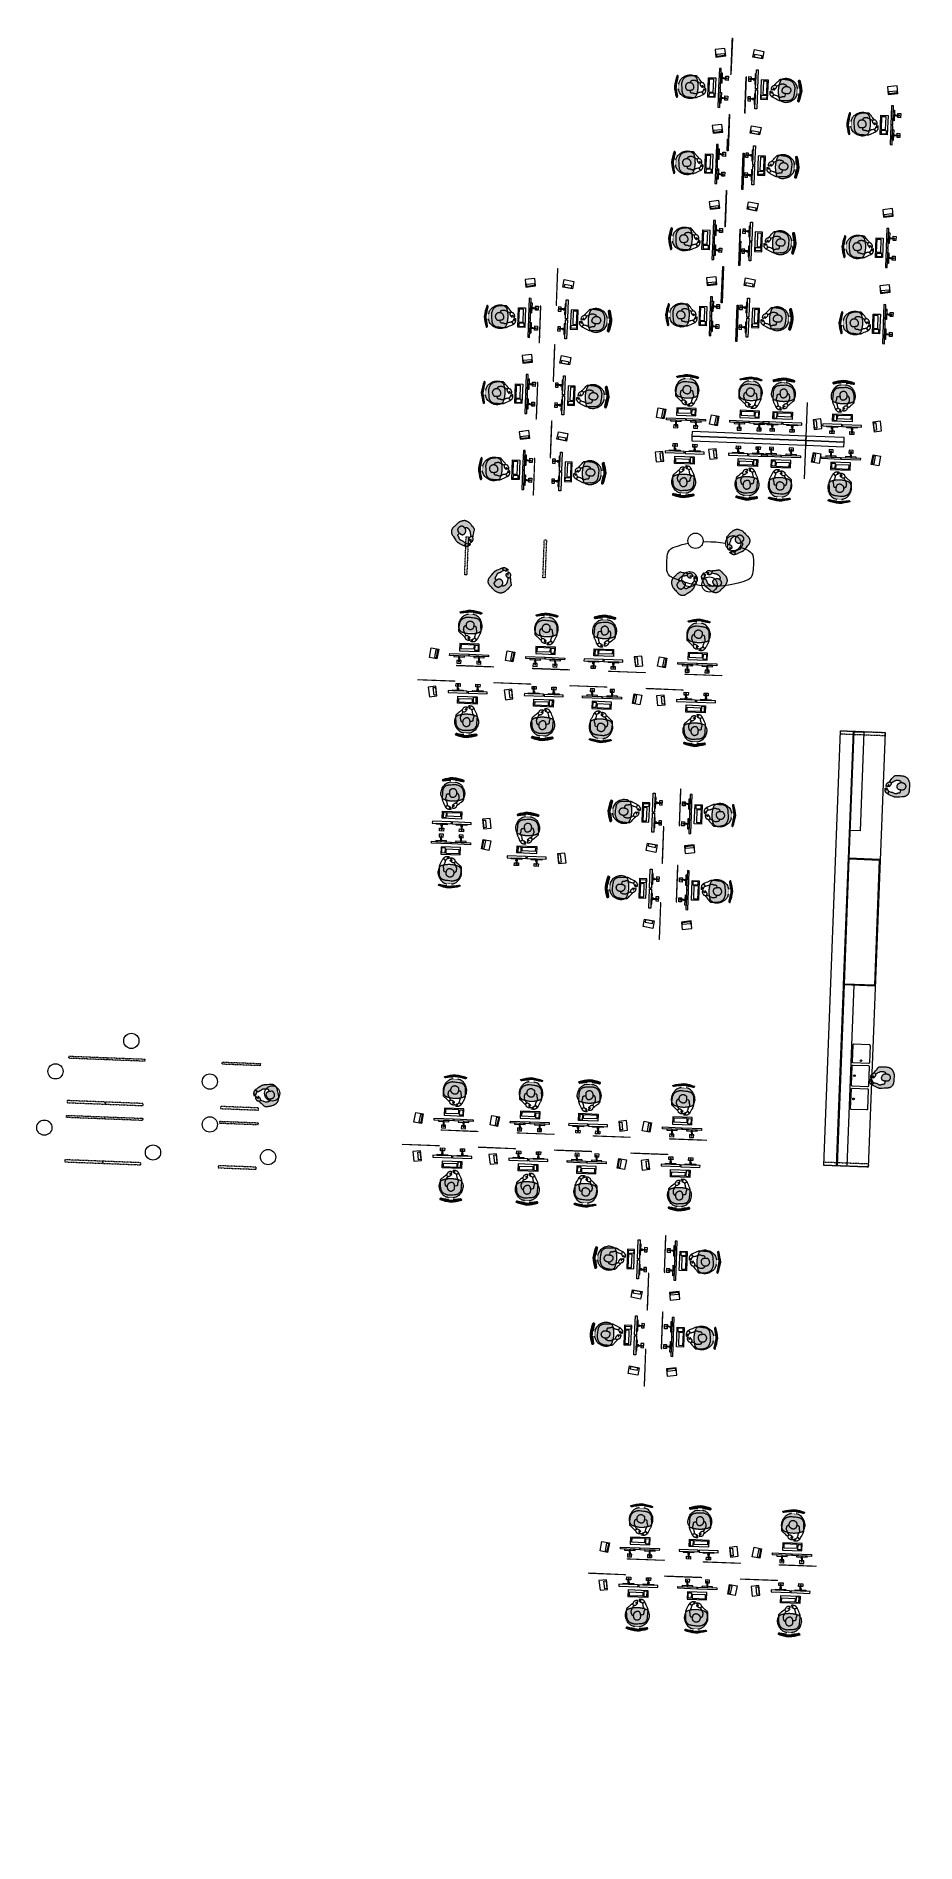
# Model space of a CAD drawing. Header units: millimetres. Extents: x 56551 to 77348, y 4047 to 46741.
import ezdxf

# ---------------------------------------------------------------- set-up
doc = ezdxf.new("R2010")
doc.units = ezdxf.units.MM
doc.header["$MEASUREMENT"] = 0
doc.linetypes.add('DGN Style 2', pattern=[10, 6, -4])
for name, color, linetype, lineweight in [('FIXT-JNRY-FULL', 6, 'Continuous', 0), ('FIXT-JNRY-PART', 42, 'Continuous', 0), ('FIXT-SNTY', 132, 'Continuous', 0), ('FURN', 40, 'Continuous', 0), ('FURN-FILE', 211, 'Continuous', 0), ('FURN-FREE', 1, 'Continuous', 0), ('FURN-STOR', 213, 'Continuous', 0), ('FURN-WKST', 42, 'Continuous', 13), ('FURN-WKST-SCRN', 92, 'Continuous', 13), ('PRES-FILL', 7, 'Continuous', 0), ('PRES-PEOP', 42, 'Continuous', 0)]:
    doc.layers.add(name, color=color, linetype=linetype, lineweight=lineweight)

# ---------------------------------------------------------------- blocks, each defined once
blk = doc.blocks.new('*U1')
at = {"layer": 'PRES-FILL', "linetype": 'ByBlock', "lineweight": -2}
h = blk.add_hatch(color=0, dxfattribs=at)
edge = h.paths.add_edge_path(flags=16)
edge.add_spline(control_points=[(-87, -291), (-89, -288), (-89, -283), (-89, -277)], knot_values=[0, 0, 0, 0, 1, 1, 1, 1], degree=3, periodic=0)
edge.add_spline(control_points=[(-89, -277), (-94, -264), (-102, -248), (-95, -248), (-88, -247), (-90, -264), (-89, -277)], knot_values=[0, 0, 0, 0, 0.509531, 0.509531, 0.509531, 1, 1, 1, 1], degree=3, periodic=0)
edge.add_spline(control_points=[(-89, -277), (-88, -283), (-86, -288), (-87, -291)], knot_values=[0, 0, 0, 0, 1, 1, 1, 1], degree=3, periodic=0)
edge.add_spline(control_points=[(-87, -291), (-86, -293), (-84, -293), (-82, -293), (-64, -287), (-45, -281), (-26, -274), (-4, -266), (18, -258), (41, -250), (62, -242), (84, -234), (102, -220), (117, -208), (130, -193), (143, -179), (163, -155), (183, -131), (203, -108), (213, -96), (224, -86), (234, -75), (247, -61), (255, -44), (260, -25), (269, 11), (269, 47), (253, 78), (241, 99), (227, 118), (212, 136), (198, 152), (184, 168), (171, 183), (154, 203), (137, 222), (120, 241), (107, 255), (88, 262), (71, 271), (49, 283), (28, 293), (3, 297), (-22, 302), (-45, 299), (-68, 291), (-91, 283), (-112, 274), (-130, 260), (-157, 239), (-183, 218), (-208, 195), (-226, 178), (-244, 160), (-260, 141), (-265, 135), (-270, 127), (-270, 120), (-269, 92), (-265, 65), (-263, 38), (-261, 9), (-260, -20), (-258, -48), (-258, -52), (-255, -55), (-254, -58), (-253, -62), (-253, -65), (-253, -69), (-254, -82), (-268, -92), (-268, -107), (-269, -125), (-262, -143), (-256, -158), (-248, -174), (-231, -189), (-215, -196), (-195, -205), (-228, -120), (-210, -123), (-201, -124), (-195, -153), (-182, -153), (-180, -153), (-176, -153), (-176, -151), (-175, -121), (-176, -84), (-192, -64), (-196, -58), (-202, -54), (-210, -52)], knot_values=[0, 0, 0, 0, 0.004098, 0.004098, 0.004098, 0.036354, 0.036354, 0.036354, 0.07573, 0.07573, 0.07573, 0.113201, 0.113201, 0.113201, 0.145266, 0.145266, 0.145266, 0.196552, 0.196552, 0.196552, 0.221625, 0.221625, 0.221625, 0.252365, 0.252365, 0.252365, 0.309173, 0.309173, 0.309173, 0.348127, 0.348127, 0.348127, 0.382965, 0.382965, 0.382965, 0.425054, 0.425054, 0.425054, 0.456865, 0.456865, 0.456865, 0.496842, 0.496842, 0.496842, 0.536467, 0.536467, 0.536467, 0.574696, 0.574696, 0.574696, 0.630228, 0.630228, 0.630228, 0.671879, 0.671879, 0.671879, 0.684675, 0.684675, 0.684675, 0.729775, 0.729775, 0.729775, 0.777357, 0.777357, 0.777357, 0.783126, 0.783126, 0.783126, 0.789055, 0.789055, 0.789055, 0.811446, 0.811446, 0.811446, 0.840448, 0.840448, 0.840448, 0.871083, 0.871083, 0.871083, 0.911485, 0.911485, 0.911485, 0.934486, 0.934486, 0.934486, 0.938181, 0.938181, 0.938181, 0.987094, 0.987094, 0.987094, 1, 1, 1, 1], degree=3, periodic=0)
edge.add_line((-210, -52), (-194, 0))
edge.add_spline(control_points=[(-194, 0), (-187, 23), (-180, 45), (-172, 68), (-163, 91), (-140, 108), (-119, 122), (-107, 130), (-96, 137), (-81, 137), (-68, 137), (-58, 134), (-50, 127)], knot_values=[0, 0, 0, 0, 0.324205, 0.324205, 0.324205, 0.66843, 0.66843, 0.66843, 0.855113, 0.855113, 0.855113, 1, 1, 1, 1], degree=3, periodic=0)
edge.add_line((-50, 127), (-43, 122))
edge.add_spline(control_points=[(-43, 122), (-53, 112), (-62, 101), (-66, 86), (-72, 67), (-71, 52), (-66, 32), (-61, 12), (-52, -4), (-40, -17), (-30, -28), (-16, -36), (4, -38), (21, -39), (33, -33), (46, -28), (56, -24), (64, -4), (73, -9), (78, -12), (80, -18), (83, -23), (90, -35), (105, -43), (104, -60), (103, -83), (82, -93), (72, -110), (63, -125), (57, -143), (46, -156), (28, -177), (-9, -177), (-34, -189), (-57, -201), (-80, -219), (-103, -230), (-126, -242), (-170, -203), (-184, -215), (-185, -216), (-186, -221), (-186, -224), (-184, -232), (-162, -244), (-165, -244), (-170, -245), (-190, -234), (-202, -232), (-207, -232), (-219, -228), (-217, -234), (-214, -244), (-208, -251), (-202, -257), (-185, -273), (-169, -290), (-141, -295), (-122, -299), (-104, -297), (-90, -294), (-88, -294), (-88, -293), (-87, -291)], knot_values=[0, 0, 0, 0, 0.044568, 0.044568, 0.044568, 0.101682, 0.101682, 0.101682, 0.159954, 0.159954, 0.159954, 0.212108, 0.212108, 0.212108, 0.25772, 0.25772, 0.25772, 0.292514, 0.292514, 0.292514, 0.310285, 0.310285, 0.310285, 0.355053, 0.355053, 0.355053, 0.417583, 0.417583, 0.417583, 0.47369, 0.47369, 0.47369, 0.564976, 0.564976, 0.564976, 0.649839, 0.649839, 0.649839, 0.736981, 0.736981, 0.736981, 0.746599, 0.746599, 0.746599, 0.777051, 0.777051, 0.777051, 0.817948, 0.817948, 0.817948, 0.83422, 0.83422, 0.83422, 0.863911, 0.863911, 0.863911, 0.939425, 0.939425, 0.939425, 0.993629, 0.993629, 0.993629, 1, 1, 1, 1], degree=3, periodic=0)
at = {"layer": 'PRES-PEOP', "color": 0, "linetype": 'ByBlock', "lineweight": -2, "flags": 128}
for points in [[(-250, -47), (-246, -47), (-237, -47), (-230, -47), (-224, -48), (-219, -49), (-215, -50), (-212, -51), (-209, -52), (-206, -53), (-202, -56), (-199, -57), (-197, -59), (-194, -61), (-192, -64), (-189, -68), (-187, -72), (-185, -76), (-183, -80), (-182, -83), (-181, -87), (-179, -95), (-178, -101), (-177, -107), (-176, -118), (-176, -127), (-176, -139), (-176, -151), (-176, -151), (-176, -151), (-176, -152), (-176, -152), (-176, -152), (-176, -152), (-176, -152), (-176, -152), (-177, -153), (-177, -153), (-177, -153), (-177, -153), (-178, -153), (-178, -153), (-179, -153), (-179, -153), (-180, -153), (-180, -153), (-181, -153), (-181, -153), (-182, -153), (-182, -153), (-183, -153), (-184, -153), (-185, -152), (-186, -152), (-187, -151), (-189, -150), (-190, -148), (-192, -147), (-193, -145), (-195, -142), (-199, -135), (-200, -133), (-202, -131), (-203, -130), (-204, -128), (-204, -127), (-206, -126), (-207, -124), (-208, -124), (-209, -123), (-210, -123), (-210, -123), (-212, -123), (-213, -123), (-214, -124), (-215, -125), (-215, -127), (-215, -128), (-215, -130), (-215, -132), (-215, -134), (-215, -136), (-215, -141), (-214, -145), (-213, -150), (-210, -168), (-209, -174), (-209, -179), (-208, -184), (-208, -187), (-208, -190), (-208, -192), (-209, -193), (-209, -194), (-209, -195), (-210, -196), (-211, -197), (-212, -197), (-213, -197), (-215, -196), (-218, -194), (-221, -193), (-223, -191), (-228, -188), (-233, -185), (-236, -182), (-239, -179), (-242, -177), (-246, -172), (-249, -169), (-251, -166), (-253, -162), (-255, -160), (-256, -158), (-258, -152), (-260, -147), (-262, -142), (-263, -138), (-265, -134), (-266, -131), (-267, -125), (-268, -121), (-268, -117), (-268, -112), (-268, -107), (-268, -104), (-267, -102), (-267, -99), (-266, -97), (-265, -96), (-264, -92), (-257, -81), (-256, -78), (-255, -76), (-254, -74), (-254, -71), (-253, -69), (-253, -67), (-253, -66), (-253, -65), (-253, -63), (-254, -62), (-254, -61), (-254, -60), (-254, -58), (-254, -57), (-255, -57), (-255, -56), (-255, -55), (-257, -52), (-257, -51), (-257, -50), (-258, -50), (-258, -49), (-258, -48), (-259, -27), (-261, 6), (-263, 38), (-265, 58), (-268, 89), (-269, 104), (-270, 120), (-270, 121), (-270, 122), (-270, 124), (-269, 125), (-269, 126), (-268, 128), (-268, 130), (-267, 131), (-266, 132), (-265, 135), (-264, 136), (-262, 139), (-260, 141), (-254, 148), (-243, 160), (-234, 169), (-221, 182), (-208, 195), (-189, 212), (-175, 224), (-164, 233), (-147, 247), (-130, 260), (-123, 265), (-117, 269), (-111, 272), (-106, 275), (-97, 279), (-90, 283), (-79, 287), (-68, 291), (-60, 293), (-52, 295), (-45, 297), (-39, 298), (-34, 299), (-29, 299), (-21, 299), (-15, 299), (-11, 299), (-4, 298), (3, 297), (12, 295), (20, 293), (27, 291), (33, 289), (42, 285), (50, 282), (60, 277), (71, 271), (84, 265), (94, 260), (101, 256), (106, 252), (110, 250), (112, 248), (116, 244), (120, 241), (133, 226), (152, 205), (171, 183), (191, 160), (212, 136), (218, 129), (223, 123), (231, 112), (237, 104), (241, 98), (247, 88), (253, 78), (256, 72), (258, 66), (260, 61), (261, 56), (263, 51), (265, 42), (265, 34), (266, 27), (266, 20), (266, 9), (265, 1), (264, -6), (262, -15), (260, -25), (258, -32), (256, -38), (254, -43), (252, -48), (250, -51), (249, -54), (245, -60), (243, -64), (241, -67), (238, -71), (234, -75), (227, -83), (215, -95), (209, -102), (203, -108), (173, -143), (143, -179), (133, -190), (126, -198), (120, -204), (116, -208), (113, -211), (107, -216), (102, -220), (99, -223), (92, -227), (86, -231), (81, -234), (76, -236), (67, -240), (54, -245), (41, -250), (7, -262), (-26, -274), (-40, -279), (-61, -286), (-82, -293), (-83, -293), (-84, -293), (-85, -293), (-86, -292), (-87, -291), (-87, -291), (-88, -290), (-88, -289), (-89, -288), (-89, -286), (-89, -284), (-89, -281), (-90, -259), (-90, -257), (-90, -255), (-90, -253), (-91, -252), (-91, -251), (-91, -250), (-92, -249), (-93, -248), (-93, -248), (-94, -248), (-95, -248), (-96, -248), (-97, -248), (-97, -249), (-97, -249), (-98, -250), (-98, -251), (-98, -252), (-97, -253), (-97, -255), (-97, -257), (-96, -260), (-95, -262), (-93, -267), (-90, -276), (-89, -279), (-88, -282), (-87, -284), (-87, -286), (-87, -288), (-87, -289), (-87, -290), (-87, -291), (-87, -292), (-88, -293), (-88, -293), (-89, -294), (-90, -294), (-96, -295), (-101, -296), (-105, -296), (-109, -297), (-113, -297), (-116, -297), (-122, -298), (-127, -297), (-131, -297), (-136, -296), (-141, -295), (-146, -294), (-151, -293), (-155, -291), (-158, -290), (-161, -288), (-167, -285), (-172, -282), (-176, -279), (-183, -274), (-188, -270), (-195, -264), (-202, -257), (-204, -255), (-206, -253), (-208, -250), (-210, -249), (-211, -247), (-212, -246), (-214, -243), (-215, -241), (-216, -239), (-217, -237), (-217, -234), (-218, -233), (-218, -233), (-218, -233), (-217, -232), (-217, -232), (-217, -232), (-217, -232), (-217, -231), (-216, -231), (-216, -231), (-215, -231), (-215, -231), (-214, -231), (-213, -231), (-213, -231), (-211, -231), (-210, -231), (-208, -231), (-206, -232), (-205, -232), (-204, -232), (-204, -232), (-203, -232), (-202, -232), (-200, -233), (-197, -233), (-195, -234), (-193, -235), (-189, -236), (-185, -238), (-182, -239), (-179, -240), (-177, -241), (-175, -242), (-173, -243), (-172, -243), (-171, -243), (-169, -244), (-168, -244), (-167, -244), (-166, -244), (-165, -244), (-165, -244), (-165, -244), (-165, -244), (-165, -244), (-165, -243), (-166, -243), (-166, -243), (-166, -242), (-167, -242), (-168, -241), (-169, -240), (-171, -239), (-172, -239), (-174, -237), (-176, -235), (-178, -234), (-179, -233), (-180, -232), (-181, -231), (-182, -230), (-183, -228), (-184, -227), (-185, -226), (-185, -226), (-185, -225), (-186, -224), (-186, -223), (-186, -223), (-186, -222), (-186, -222), (-186, -221), (-186, -220), (-186, -219), (-185, -219), (-185, -218), (-185, -218), (-185, -217), (-185, -217), (-185, -216), (-185, -216), (-184, -216), (-184, -215), (-184, -215), (-183, -214), (-181, -213), (-180, -213), (-178, -213), (-176, -213), (-174, -213), (-171, -214), (-167, -215), (-163, -216), (-160, -217), (-153, -220), (-140, -226), (-135, -228), (-130, -229), (-126, -230), (-123, -231), (-120, -232), (-116, -232), (-112, -232), (-110, -232), (-106, -232), (-103, -230), (-94, -226), (-87, -221), (-74, -213), (-54, -201), (-44, -195), (-34, -189), (-29, -187), (-24, -185), (-15, -182), (2, -177), (14, -174), (19, -172), (23, -171), (29, -168), (34, -165), (37, -163), (42, -160), (44, -158), (46, -156), (48, -153), (50, -151), (53, -146), (55, -142), (57, -138), (61, -131), (66, -120), (69, -115), (72, -110), (74, -107), (76, -104), (80, -99), (88, -90), (91, -87), (93, -84), (95, -82), (97, -80), (98, -77), (101, -74), (102, -70), (103, -68), (103, -64), (104, -62), (104, -60), (104, -58), (104, -57), (104, -54), (103, -52), (102, -50), (102, -48), (101, -46), (100, -45), (83, -23), (82, -22), (79, -15), (78, -14), (78, -13), (77, -12), (76, -11), (75, -11), (75, -10), (74, -10), (73, -9), (72, -9), (72, -9), (71, -9), (70, -9), (69, -9), (69, -9), (68, -9), (66, -10), (65, -10), (64, -11), (63, -12), (62, -13), (60, -15), (57, -19), (54, -22), (52, -23), (51, -25), (50, -26), (49, -26), (47, -27), (46, -28), (41, -30), (33, -33), (29, -34), (27, -35), (24, -36), (22, -37), (18, -37), (15, -38), (12, -38), (8, -38), (6, -38), (4, -38), (0, -37), (-3, -37), (-6, -36), (-9, -36), (-11, -35), (-15, -33), (-19, -32), (-22, -30), (-25, -29), (-27, -28), (-31, -25), (-33, -23), (-37, -20), (-40, -17), (-43, -14), (-47, -9), (-50, -5), (-52, -1), (-55, 3), (-56, 6), (-58, 9), (-60, 15), (-62, 19), (-64, 25), (-66, 32), (-67, 36), (-68, 42), (-69, 48), (-69, 53), (-70, 57), (-70, 61), (-70, 64), (-70, 69), (-69, 73), (-69, 77), (-68, 81), (-66, 86), (-65, 89), (-64, 92), (-63, 94), (-61, 98), (-59, 102), (-58, 105), (-56, 107), (-53, 111), (-50, 114), (-46, 119), (-42, 123), (-37, 128), (-33, 133), (-28, 136), (-25, 140), (-21, 142), (-18, 144), (-12, 148), (-8, 150), (-4, 152), (1, 155), (7, 157), (10, 158), (14, 159), (17, 159), (20, 160), (25, 160), (30, 161), (34, 161), (38, 160), (44, 160), (49, 159), (56, 157), (63, 156), (68, 154), (72, 153), (75, 151), (79, 149), (82, 147), (85, 145), (90, 142), (94, 138), (97, 135), (100, 132), (102, 129), (106, 124), (108, 119), (110, 116), (112, 111), (114, 106), (117, 97), (119, 89), (121, 82), (122, 75), (123, 70), (123, 65), (123, 61), (123, 57), (123, 54), (123, 51), (121, 47), (120, 44), (119, 41), (117, 38), (115, 35), (106, 24), (98, 16), (87, 4), (76, -8)], [(-210, -52), (-202, -26), (-194, 0), (-189, 17), (-180, 42), (-172, 68), (-170, 72), (-168, 76), (-166, 80), (-164, 83), (-161, 86), (-157, 91), (-153, 95), (-149, 99), (-142, 105), (-136, 110), (-127, 116), (-119, 122), (-114, 125), (-111, 127), (-107, 129), (-104, 131), (-102, 132), (-99, 133), (-97, 134), (-93, 135), (-90, 136), (-88, 136), (-84, 137), (-81, 137), (-78, 137), (-76, 137), (-74, 137), (-73, 137), (-69, 136), (-67, 135), (-64, 135), (-62, 134), (-61, 133), (-58, 132), (-56, 131), (-54, 130), (-52, 129), (-50, 127), (-47, 125), (-43, 122)]]:
    blk.add_lwpolyline(points, dxfattribs=at)
blk = doc.blocks.new('*U2')
at = {"layer": 'PRES-FILL', "linetype": 'ByBlock', "lineweight": -2}
h = blk.add_hatch(color=0, dxfattribs=at)
edge = h.paths.add_edge_path(flags=16)
edge.add_spline(control_points=[(-87, -291), (-89, -288), (-89, -283), (-89, -277)], knot_values=[0, 0, 0, 0, 1, 1, 1, 1], degree=3, periodic=0)
edge.add_spline(control_points=[(-89, -277), (-94, -264), (-102, -248), (-95, -248), (-88, -247), (-90, -264), (-89, -277)], knot_values=[0, 0, 0, 0, 0.509531, 0.509531, 0.509531, 1, 1, 1, 1], degree=3, periodic=0)
edge.add_spline(control_points=[(-89, -277), (-88, -283), (-86, -288), (-87, -291)], knot_values=[0, 0, 0, 0, 1, 1, 1, 1], degree=3, periodic=0)
edge.add_spline(control_points=[(-87, -291), (-86, -293), (-84, -293), (-82, -293), (-64, -287), (-45, -281), (-26, -274), (-4, -266), (18, -258), (41, -250), (62, -242), (84, -234), (102, -220), (117, -208), (130, -193), (143, -179), (163, -155), (183, -131), (203, -108), (213, -96), (224, -86), (234, -75), (247, -61), (255, -44), (260, -25), (269, 11), (269, 47), (253, 78), (241, 99), (227, 118), (212, 136), (198, 152), (184, 168), (171, 183), (154, 203), (137, 222), (120, 241), (107, 255), (88, 262), (71, 271), (49, 283), (28, 293), (3, 297), (-22, 302), (-45, 299), (-68, 291), (-91, 283), (-112, 274), (-130, 260), (-157, 239), (-183, 218), (-208, 195), (-226, 178), (-244, 160), (-260, 141), (-265, 135), (-270, 127), (-270, 120), (-269, 92), (-265, 65), (-263, 38), (-261, 9), (-260, -20), (-258, -48), (-258, -52), (-255, -55), (-254, -58), (-253, -62), (-253, -65), (-253, -69), (-254, -82), (-268, -92), (-268, -107), (-269, -125), (-262, -143), (-256, -158), (-248, -174), (-231, -189), (-215, -196), (-195, -205), (-228, -120), (-210, -123), (-201, -124), (-195, -153), (-182, -153), (-180, -153), (-176, -153), (-176, -151), (-175, -121), (-176, -84), (-192, -64), (-196, -58), (-202, -54), (-210, -52)], knot_values=[0, 0, 0, 0, 0.004098, 0.004098, 0.004098, 0.036354, 0.036354, 0.036354, 0.07573, 0.07573, 0.07573, 0.113201, 0.113201, 0.113201, 0.145266, 0.145266, 0.145266, 0.196552, 0.196552, 0.196552, 0.221625, 0.221625, 0.221625, 0.252365, 0.252365, 0.252365, 0.309173, 0.309173, 0.309173, 0.348127, 0.348127, 0.348127, 0.382965, 0.382965, 0.382965, 0.425054, 0.425054, 0.425054, 0.456865, 0.456865, 0.456865, 0.496842, 0.496842, 0.496842, 0.536467, 0.536467, 0.536467, 0.574696, 0.574696, 0.574696, 0.630228, 0.630228, 0.630228, 0.671879, 0.671879, 0.671879, 0.684675, 0.684675, 0.684675, 0.729775, 0.729775, 0.729775, 0.777357, 0.777357, 0.777357, 0.783126, 0.783126, 0.783126, 0.789055, 0.789055, 0.789055, 0.811446, 0.811446, 0.811446, 0.840448, 0.840448, 0.840448, 0.871083, 0.871083, 0.871083, 0.911485, 0.911485, 0.911485, 0.934486, 0.934486, 0.934486, 0.938181, 0.938181, 0.938181, 0.987094, 0.987094, 0.987094, 1, 1, 1, 1], degree=3, periodic=0)
edge.add_line((-210, -52), (-194, 0))
edge.add_spline(control_points=[(-194, 0), (-187, 23), (-180, 45), (-172, 68), (-163, 91), (-140, 108), (-119, 122), (-107, 130), (-96, 137), (-81, 137), (-68, 137), (-58, 134), (-50, 127)], knot_values=[0, 0, 0, 0, 0.324205, 0.324205, 0.324205, 0.66843, 0.66843, 0.66843, 0.855113, 0.855113, 0.855113, 1, 1, 1, 1], degree=3, periodic=0)
edge.add_line((-50, 127), (-43, 122))
edge.add_spline(control_points=[(-43, 122), (-53, 112), (-62, 101), (-66, 86), (-72, 67), (-71, 52), (-66, 32), (-61, 12), (-52, -4), (-40, -17), (-30, -28), (-16, -36), (4, -38), (21, -39), (33, -33), (46, -28), (56, -24), (64, -4), (73, -9), (78, -12), (80, -18), (83, -23), (90, -35), (105, -43), (104, -60), (103, -83), (82, -93), (72, -110), (63, -125), (57, -143), (46, -156), (28, -177), (-9, -177), (-34, -189), (-57, -201), (-80, -219), (-103, -230), (-126, -242), (-170, -203), (-184, -215), (-185, -216), (-186, -221), (-186, -224), (-184, -232), (-162, -244), (-165, -244), (-170, -245), (-190, -234), (-202, -232), (-207, -232), (-219, -228), (-217, -234), (-214, -244), (-208, -251), (-202, -257), (-185, -273), (-169, -290), (-141, -295), (-122, -299), (-104, -297), (-90, -294), (-88, -294), (-88, -293), (-87, -291)], knot_values=[0, 0, 0, 0, 0.044568, 0.044568, 0.044568, 0.101682, 0.101682, 0.101682, 0.159954, 0.159954, 0.159954, 0.212108, 0.212108, 0.212108, 0.25772, 0.25772, 0.25772, 0.292514, 0.292514, 0.292514, 0.310285, 0.310285, 0.310285, 0.355053, 0.355053, 0.355053, 0.417583, 0.417583, 0.417583, 0.47369, 0.47369, 0.47369, 0.564976, 0.564976, 0.564976, 0.649839, 0.649839, 0.649839, 0.736981, 0.736981, 0.736981, 0.746599, 0.746599, 0.746599, 0.777051, 0.777051, 0.777051, 0.817948, 0.817948, 0.817948, 0.83422, 0.83422, 0.83422, 0.863911, 0.863911, 0.863911, 0.939425, 0.939425, 0.939425, 0.993629, 0.993629, 0.993629, 1, 1, 1, 1], degree=3, periodic=0)
at = {"layer": 'PRES-PEOP', "color": 0, "linetype": 'ByBlock', "lineweight": -2, "flags": 128}
for points in [[(-250, -47), (-246, -47), (-237, -47), (-230, -47), (-224, -48), (-219, -49), (-215, -50), (-212, -51), (-209, -52), (-206, -53), (-202, -56), (-199, -57), (-197, -59), (-194, -61), (-192, -64), (-189, -68), (-187, -72), (-185, -76), (-183, -80), (-182, -83), (-181, -87), (-179, -95), (-178, -101), (-177, -107), (-176, -118), (-176, -127), (-176, -139), (-176, -151), (-176, -151), (-176, -151), (-176, -152), (-176, -152), (-176, -152), (-176, -152), (-176, -152), (-176, -152), (-177, -153), (-177, -153), (-177, -153), (-177, -153), (-178, -153), (-178, -153), (-179, -153), (-179, -153), (-180, -153), (-180, -153), (-181, -153), (-181, -153), (-182, -153), (-182, -153), (-183, -153), (-184, -153), (-185, -152), (-186, -152), (-187, -151), (-189, -150), (-190, -148), (-192, -147), (-193, -145), (-195, -142), (-199, -135), (-200, -133), (-202, -131), (-203, -130), (-204, -128), (-204, -127), (-206, -126), (-207, -124), (-208, -124), (-209, -123), (-210, -123), (-210, -123), (-212, -123), (-213, -123), (-214, -124), (-215, -125), (-215, -127), (-215, -128), (-215, -130), (-215, -132), (-215, -134), (-215, -136), (-215, -141), (-214, -145), (-213, -150), (-210, -168), (-209, -174), (-209, -179), (-208, -184), (-208, -187), (-208, -190), (-208, -192), (-209, -193), (-209, -194), (-209, -195), (-210, -196), (-211, -197), (-212, -197), (-213, -197), (-215, -196), (-218, -194), (-221, -193), (-223, -191), (-228, -188), (-233, -185), (-236, -182), (-239, -179), (-242, -177), (-246, -172), (-249, -169), (-251, -166), (-253, -162), (-255, -160), (-256, -158), (-258, -152), (-260, -147), (-262, -142), (-263, -138), (-265, -134), (-266, -131), (-267, -125), (-268, -121), (-268, -117), (-268, -112), (-268, -107), (-268, -104), (-267, -102), (-267, -99), (-266, -97), (-265, -96), (-264, -92), (-257, -81), (-256, -78), (-255, -76), (-254, -74), (-254, -71), (-253, -69), (-253, -67), (-253, -66), (-253, -65), (-253, -63), (-254, -62), (-254, -61), (-254, -60), (-254, -58), (-254, -57), (-255, -57), (-255, -56), (-255, -55), (-257, -52), (-257, -51), (-257, -50), (-258, -50), (-258, -49), (-258, -48), (-259, -27), (-261, 6), (-263, 38), (-265, 58), (-268, 89), (-269, 104), (-270, 120), (-270, 121), (-270, 122), (-270, 124), (-269, 125), (-269, 126), (-268, 128), (-268, 130), (-267, 131), (-266, 132), (-265, 135), (-264, 136), (-262, 139), (-260, 141), (-254, 148), (-243, 160), (-234, 169), (-221, 182), (-208, 195), (-189, 212), (-175, 224), (-164, 233), (-147, 247), (-130, 260), (-123, 265), (-117, 269), (-111, 272), (-106, 275), (-97, 279), (-90, 283), (-79, 287), (-68, 291), (-60, 293), (-52, 295), (-45, 297), (-39, 298), (-34, 299), (-29, 299), (-21, 299), (-15, 299), (-11, 299), (-4, 298), (3, 297), (12, 295), (20, 293), (27, 291), (33, 289), (42, 285), (50, 282), (60, 277), (71, 271), (84, 265), (94, 260), (101, 256), (106, 252), (110, 250), (112, 248), (116, 244), (120, 241), (133, 226), (152, 205), (171, 183), (191, 160), (212, 136), (218, 129), (223, 123), (231, 112), (237, 104), (241, 98), (247, 88), (253, 78), (256, 72), (258, 66), (260, 61), (261, 56), (263, 51), (265, 42), (265, 34), (266, 27), (266, 20), (266, 9), (265, 1), (264, -6), (262, -15), (260, -25), (258, -32), (256, -38), (254, -43), (252, -48), (250, -51), (249, -54), (245, -60), (243, -64), (241, -67), (238, -71), (234, -75), (227, -83), (215, -95), (209, -102), (203, -108), (173, -143), (143, -179), (133, -190), (126, -198), (120, -204), (116, -208), (113, -211), (107, -216), (102, -220), (99, -223), (92, -227), (86, -231), (81, -234), (76, -236), (67, -240), (54, -245), (41, -250), (7, -262), (-26, -274), (-40, -279), (-61, -286), (-82, -293), (-83, -293), (-84, -293), (-85, -293), (-86, -292), (-87, -291), (-87, -291), (-88, -290), (-88, -289), (-89, -288), (-89, -286), (-89, -284), (-89, -281), (-90, -259), (-90, -257), (-90, -255), (-90, -253), (-91, -252), (-91, -251), (-91, -250), (-92, -249), (-93, -248), (-93, -248), (-94, -248), (-95, -248), (-96, -248), (-97, -248), (-97, -249), (-97, -249), (-98, -250), (-98, -251), (-98, -252), (-97, -253), (-97, -255), (-97, -257), (-96, -260), (-95, -262), (-93, -267), (-90, -276), (-89, -279), (-88, -282), (-87, -284), (-87, -286), (-87, -288), (-87, -289), (-87, -290), (-87, -291), (-87, -292), (-88, -293), (-88, -293), (-89, -294), (-90, -294), (-96, -295), (-101, -296), (-105, -296), (-109, -297), (-113, -297), (-116, -297), (-122, -298), (-127, -297), (-131, -297), (-136, -296), (-141, -295), (-146, -294), (-151, -293), (-155, -291), (-158, -290), (-161, -288), (-167, -285), (-172, -282), (-176, -279), (-183, -274), (-188, -270), (-195, -264), (-202, -257), (-204, -255), (-206, -253), (-208, -250), (-210, -249), (-211, -247), (-212, -246), (-214, -243), (-215, -241), (-216, -239), (-217, -237), (-217, -234), (-218, -233), (-218, -233), (-218, -233), (-217, -232), (-217, -232), (-217, -232), (-217, -232), (-217, -231), (-216, -231), (-216, -231), (-215, -231), (-215, -231), (-214, -231), (-213, -231), (-213, -231), (-211, -231), (-210, -231), (-208, -231), (-206, -232), (-205, -232), (-204, -232), (-204, -232), (-203, -232), (-202, -232), (-200, -233), (-197, -233), (-195, -234), (-193, -235), (-189, -236), (-185, -238), (-182, -239), (-179, -240), (-177, -241), (-175, -242), (-173, -243), (-172, -243), (-171, -243), (-169, -244), (-168, -244), (-167, -244), (-166, -244), (-165, -244), (-165, -244), (-165, -244), (-165, -244), (-165, -244), (-165, -243), (-166, -243), (-166, -243), (-166, -242), (-167, -242), (-168, -241), (-169, -240), (-171, -239), (-172, -239), (-174, -237), (-176, -235), (-178, -234), (-179, -233), (-180, -232), (-181, -231), (-182, -230), (-183, -228), (-184, -227), (-185, -226), (-185, -226), (-185, -225), (-186, -224), (-186, -223), (-186, -223), (-186, -222), (-186, -222), (-186, -221), (-186, -220), (-186, -219), (-185, -219), (-185, -218), (-185, -218), (-185, -217), (-185, -217), (-185, -216), (-185, -216), (-184, -216), (-184, -215), (-184, -215), (-183, -214), (-181, -213), (-180, -213), (-178, -213), (-176, -213), (-174, -213), (-171, -214), (-167, -215), (-163, -216), (-160, -217), (-153, -220), (-140, -226), (-135, -228), (-130, -229), (-126, -230), (-123, -231), (-120, -232), (-116, -232), (-112, -232), (-110, -232), (-106, -232), (-103, -230), (-94, -226), (-87, -221), (-74, -213), (-54, -201), (-44, -195), (-34, -189), (-29, -187), (-24, -185), (-15, -182), (2, -177), (14, -174), (19, -172), (23, -171), (29, -168), (34, -165), (37, -163), (42, -160), (44, -158), (46, -156), (48, -153), (50, -151), (53, -146), (55, -142), (57, -138), (61, -131), (66, -120), (69, -115), (72, -110), (74, -107), (76, -104), (80, -99), (88, -90), (91, -87), (93, -84), (95, -82), (97, -80), (98, -77), (101, -74), (102, -70), (103, -68), (103, -64), (104, -62), (104, -60), (104, -58), (104, -57), (104, -54), (103, -52), (102, -50), (102, -48), (101, -46), (100, -45), (83, -23), (82, -22), (79, -15), (78, -14), (78, -13), (77, -12), (76, -11), (75, -11), (75, -10), (74, -10), (73, -9), (72, -9), (72, -9), (71, -9), (70, -9), (69, -9), (69, -9), (68, -9), (66, -10), (65, -10), (64, -11), (63, -12), (62, -13), (60, -15), (57, -19), (54, -22), (52, -23), (51, -25), (50, -26), (49, -26), (47, -27), (46, -28), (41, -30), (33, -33), (29, -34), (27, -35), (24, -36), (22, -37), (18, -37), (15, -38), (12, -38), (8, -38), (6, -38), (4, -38), (0, -37), (-3, -37), (-6, -36), (-9, -36), (-11, -35), (-15, -33), (-19, -32), (-22, -30), (-25, -29), (-27, -28), (-31, -25), (-33, -23), (-37, -20), (-40, -17), (-43, -14), (-47, -9), (-50, -5), (-52, -1), (-55, 3), (-56, 6), (-58, 9), (-60, 15), (-62, 19), (-64, 25), (-66, 32), (-67, 36), (-68, 42), (-69, 48), (-69, 53), (-70, 57), (-70, 61), (-70, 64), (-70, 69), (-69, 73), (-69, 77), (-68, 81), (-66, 86), (-65, 89), (-64, 92), (-63, 94), (-61, 98), (-59, 102), (-58, 105), (-56, 107), (-53, 111), (-50, 114), (-46, 119), (-42, 123), (-37, 128), (-33, 133), (-28, 136), (-25, 140), (-21, 142), (-18, 144), (-12, 148), (-8, 150), (-4, 152), (1, 155), (7, 157), (10, 158), (14, 159), (17, 159), (20, 160), (25, 160), (30, 161), (34, 161), (38, 160), (44, 160), (49, 159), (56, 157), (63, 156), (68, 154), (72, 153), (75, 151), (79, 149), (82, 147), (85, 145), (90, 142), (94, 138), (97, 135), (100, 132), (102, 129), (106, 124), (108, 119), (110, 116), (112, 111), (114, 106), (117, 97), (119, 89), (121, 82), (122, 75), (123, 70), (123, 65), (123, 61), (123, 57), (123, 54), (123, 51), (121, 47), (120, 44), (119, 41), (117, 38), (115, 35), (106, 24), (98, 16), (87, 4), (76, -8)], [(-210, -52), (-202, -26), (-194, 0), (-189, 17), (-180, 42), (-172, 68), (-170, 72), (-168, 76), (-166, 80), (-164, 83), (-161, 86), (-157, 91), (-153, 95), (-149, 99), (-142, 105), (-136, 110), (-127, 116), (-119, 122), (-114, 125), (-111, 127), (-107, 129), (-104, 131), (-102, 132), (-99, 133), (-97, 134), (-93, 135), (-90, 136), (-88, 136), (-84, 137), (-81, 137), (-78, 137), (-76, 137), (-74, 137), (-73, 137), (-69, 136), (-67, 135), (-64, 135), (-62, 134), (-61, 133), (-58, 132), (-56, 131), (-54, 130), (-52, 129), (-50, 127), (-47, 125), (-43, 122)]]:
    blk.add_lwpolyline(points, dxfattribs=at)
blk = doc.blocks.new('*U3')
at = {"color": 0, "linetype": 'ByBlock', "lineweight": -2, "flags": 128}
blk.add_lwpolyline([(-189, -218, -0.414214), (-208, -197), (-192, 213, -0.414214), (-171, 232), (189, 218, -0.414214), (208, 197), (192, -213, -0.414214), (171, -232), (-189, -218)], format="xyb", close=True, dxfattribs=at)
at = {"color": 0, "linetype": 'ByBlock', "lineweight": -2}
blk.add_circle((-6, -165), 20, dxfattribs=at)
blk = doc.blocks.new('*U5')
at = {"color": 0, "linetype": 'ByBlock', "lineweight": -2}
blk.add_wipeout([(-903, -65), (-888, 335), (911, 265), (895, -135)], dxfattribs=at)
at = {"color": 0, "linetype": 'ByBlock', "lineweight": -2, "flags": 128}
for points in [[(31, 279), (32, 299), (891, 266), (890, 246), (31, 279)], [(-883, -66), (-882, -46), (-23, -79), (-24, -99), (-883, -66)]]:
    blk.add_lwpolyline(points, close=True, dxfattribs=at)
blk = doc.blocks.new('Spine 1800x400')
at = {"color": 0, "linetype": 'ByBlock', "lineweight": -2, "extrusion": (0, 0, -1), "rotation": 2.212849044904996}
blk.add_blockref('*U5', (-900, 100), dxfattribs=at)
blk = doc.blocks.new('*U7')
at = {"color": 0, "linetype": 'ByBlock', "lineweight": -2}
blk.add_wipeout([(-903, -65), (-888, 335), (911, 265), (895, -135)], dxfattribs=at)
at = {"color": 0, "linetype": 'ByBlock', "lineweight": -2, "flags": 128}
for points in [[(31, 279), (32, 299), (891, 266), (890, 246), (31, 279)], [(-883, -66), (-882, -46), (-23, -79), (-24, -99), (-883, -66)]]:
    blk.add_lwpolyline(points, close=True, dxfattribs=at)
blk = doc.blocks.new('Spine 1800x400_1')
at = {"color": 0, "linetype": 'ByBlock', "lineweight": -2, "extrusion": (0, 0, -1), "rotation": 2.212849044904996}
blk.add_blockref('*U7', (-900, 100), dxfattribs=at)
blk = doc.blocks.new('*U9')
at = {"color": 0, "linetype": 'ByBlock', "lineweight": -2}
blk.add_wipeout([(-903, -65), (-888, 335), (911, 265), (895, -135)], dxfattribs=at)
at = {"color": 0, "linetype": 'ByBlock', "lineweight": -2, "flags": 128}
for points in [[(31, 279), (32, 299), (891, 266), (890, 246), (31, 279)], [(-883, -66), (-882, -46), (-23, -79), (-24, -99), (-883, -66)]]:
    blk.add_lwpolyline(points, close=True, dxfattribs=at)
blk = doc.blocks.new('Spine 1800x400_2')
at = {"color": 0, "linetype": 'ByBlock', "lineweight": -2, "extrusion": (0, 0, -1), "rotation": 2.212849044904996}
blk.add_blockref('*U9', (-900, 100), dxfattribs=at)
blk = doc.blocks.new('*U11')
at = {"color": 0, "linetype": 'ByBlock', "lineweight": -2}
blk.add_wipeout([(-903, -65), (-888, 335), (911, 265), (895, -135)], dxfattribs=at)
at = {"color": 0, "linetype": 'ByBlock', "lineweight": -2, "extrusion": (0, 0, -1), "flags": 128}
for points in [[(-31, 279), (-32, 299), (-891, 266), (-890, 246), (-31, 279)], [(883, -66), (882, -46), (23, -79), (24, -99), (883, -66)]]:
    blk.add_lwpolyline(points, close=True, dxfattribs=at)
blk = doc.blocks.new('Spine 1800x400_3')
at = {"color": 0, "linetype": 'ByBlock', "lineweight": -2, "extrusion": (0, 0, -1), "rotation": 2.212849044904995}
blk.add_blockref('*U11', (-900, 100), dxfattribs=at)
blk = doc.blocks.new('*U13')
at = {"color": 0, "linetype": 'ByBlock', "lineweight": -2}
blk.add_wipeout([(-903, -65), (-888, 335), (911, 265), (895, -135)], dxfattribs=at)
at = {"color": 0, "linetype": 'ByBlock', "lineweight": -2, "extrusion": (0, 0, -1), "flags": 128}
for points in [[(-31, 279), (-32, 299), (-891, 266), (-890, 246), (-31, 279)], [(883, -66), (882, -46), (23, -79), (24, -99), (883, -66)]]:
    blk.add_lwpolyline(points, close=True, dxfattribs=at)
blk = doc.blocks.new('Spine 1800x400_4')
at = {"color": 0, "linetype": 'ByBlock', "lineweight": -2, "extrusion": (0, 0, -1), "rotation": 2.212849044904995}
blk.add_blockref('*U13', (-900, 100), dxfattribs=at)
blk = doc.blocks.new('*U15')
at = {"color": 0, "linetype": 'ByBlock', "lineweight": -2}
blk.add_wipeout([(-903, -65), (-888, 335), (911, 265), (895, -135)], dxfattribs=at)
at = {"color": 0, "linetype": 'ByBlock', "lineweight": -2, "flags": 128}
for points in [[(31, 279), (32, 299), (891, 266), (890, 246), (31, 279)], [(-883, -66), (-882, -46), (-23, -79), (-24, -99), (-883, -66)]]:
    blk.add_lwpolyline(points, close=True, dxfattribs=at)
blk = doc.blocks.new('Spine 1800x400_5')
at = {"color": 0, "linetype": 'ByBlock', "lineweight": -2, "extrusion": (0, 0, -1), "rotation": 2.212849044904996}
blk.add_blockref('*U15', (-900, 100), dxfattribs=at)
blk = doc.blocks.new('*U17')
at = {"color": 0, "linetype": 'ByBlock', "lineweight": -2}
blk.add_wipeout([(-903, -65), (-888, 335), (911, 265), (895, -135)], dxfattribs=at)
at = {"color": 0, "linetype": 'ByBlock', "lineweight": -2, "flags": 128}
for points in [[(31, 279), (32, 299), (891, 266), (890, 246), (31, 279)], [(-883, -66), (-882, -46), (-23, -79), (-24, -99), (-883, -66)]]:
    blk.add_lwpolyline(points, close=True, dxfattribs=at)
blk = doc.blocks.new('Spine 1800x400_6')
at = {"color": 0, "linetype": 'ByBlock', "lineweight": -2, "extrusion": (0, 0, -1), "rotation": 2.212849044904996}
blk.add_blockref('*U17', (-900, 100), dxfattribs=at)
blk = doc.blocks.new('*U19')
at = {"color": 0, "linetype": 'ByBlock', "lineweight": -2}
blk.add_wipeout([(-903, -65), (-888, 335), (911, 265), (895, -135)], dxfattribs=at)
at = {"color": 0, "linetype": 'ByBlock', "lineweight": -2, "flags": 128}
for points in [[(31, 279), (32, 299), (891, 266), (890, 246), (31, 279)], [(-883, -66), (-882, -46), (-23, -79), (-24, -99), (-883, -66)]]:
    blk.add_lwpolyline(points, close=True, dxfattribs=at)
blk = doc.blocks.new('Spine 1800x400_7')
at = {"color": 0, "linetype": 'ByBlock', "lineweight": -2, "extrusion": (0, 0, -1), "rotation": 2.212849044904996}
blk.add_blockref('*U19', (-900, 100), dxfattribs=at)
blk = doc.blocks.new('*U21')
at = {"color": 0, "linetype": 'ByBlock', "lineweight": -2}
blk.add_wipeout([(-903, -65), (-888, 335), (911, 265), (895, -135)], dxfattribs=at)
at = {"color": 0, "linetype": 'ByBlock', "lineweight": -2, "flags": 128}
for points in [[(31, 279), (32, 299), (891, 266), (890, 246), (31, 279)], [(-883, -66), (-882, -46), (-23, -79), (-24, -99), (-883, -66)]]:
    blk.add_lwpolyline(points, close=True, dxfattribs=at)
blk = doc.blocks.new('Spine 1800x400_8')
at = {"color": 0, "linetype": 'ByBlock', "lineweight": -2, "extrusion": (0, 0, -1), "rotation": 2.212849044904996}
blk.add_blockref('*U21', (-900, 100), dxfattribs=at)
blk = doc.blocks.new('*U23')
at = {"color": 0, "linetype": 'ByBlock', "lineweight": -2}
blk.add_wipeout([(-903, -65), (-888, 335), (911, 265), (895, -135)], dxfattribs=at)
at = {"color": 0, "linetype": 'ByBlock', "lineweight": -2, "extrusion": (0, 0, -1), "flags": 128}
for points in [[(-31, 279), (-32, 299), (-891, 266), (-890, 246), (-31, 279)], [(883, -66), (882, -46), (23, -79), (24, -99), (883, -66)]]:
    blk.add_lwpolyline(points, close=True, dxfattribs=at)
blk = doc.blocks.new('Spine 1800x400_9')
at = {"color": 0, "linetype": 'ByBlock', "lineweight": -2, "extrusion": (0, 0, -1), "rotation": 2.212849044904995}
blk.add_blockref('*U23', (-900, 100), dxfattribs=at)
blk = doc.blocks.new('*U25')
at = {"color": 0, "linetype": 'ByBlock', "lineweight": -2}
blk.add_wipeout([(-903, -65), (-888, 335), (911, 265), (895, -135)], dxfattribs=at)
at = {"color": 0, "linetype": 'ByBlock', "lineweight": -2, "extrusion": (0, 0, -1), "flags": 128}
for points in [[(-31, 279), (-32, 299), (-891, 266), (-890, 246), (-31, 279)], [(883, -66), (882, -46), (23, -79), (24, -99), (883, -66)]]:
    blk.add_lwpolyline(points, close=True, dxfattribs=at)
blk = doc.blocks.new('Spine 1800x400_10')
at = {"color": 0, "linetype": 'ByBlock', "lineweight": -2, "extrusion": (0, 0, -1), "rotation": 2.212849044904995}
blk.add_blockref('*U25', (-900, 100), dxfattribs=at)
blk = doc.blocks.new('*U27')
at = {"color": 0, "linetype": 'ByBlock', "lineweight": -2}
blk.add_wipeout([(-903, -65), (-888, 335), (911, 265), (895, -135)], dxfattribs=at)
at = {"color": 0, "linetype": 'ByBlock', "lineweight": -2, "flags": 128}
for points in [[(31, 279), (32, 299), (891, 266), (890, 246), (31, 279)], [(-883, -66), (-882, -46), (-23, -79), (-24, -99), (-883, -66)]]:
    blk.add_lwpolyline(points, close=True, dxfattribs=at)
blk = doc.blocks.new('Spine 1800x400_11')
at = {"color": 0, "linetype": 'ByBlock', "lineweight": -2, "extrusion": (0, 0, -1), "rotation": 2.212849044904996}
blk.add_blockref('*U27', (-900, 100), dxfattribs=at)
blk = doc.blocks.new('*U29')
at = {"color": 0, "linetype": 'ByBlock', "lineweight": -2}
blk.add_wipeout([(-903, -65), (-888, 335), (911, 265), (895, -135)], dxfattribs=at)
at = {"color": 0, "linetype": 'ByBlock', "lineweight": -2, "flags": 128}
for points in [[(31, 279), (32, 299), (891, 266), (890, 246), (31, 279)], [(-883, -66), (-882, -46), (-23, -79), (-24, -99), (-883, -66)]]:
    blk.add_lwpolyline(points, close=True, dxfattribs=at)
blk = doc.blocks.new('Spine 1800x400_12')
at = {"color": 0, "linetype": 'ByBlock', "lineweight": -2, "extrusion": (0, 0, -1), "rotation": 2.212849044904996}
blk.add_blockref('*U29', (-900, 100), dxfattribs=at)
blk = doc.blocks.new('*U31')
at = {"color": 0, "linetype": 'ByBlock', "lineweight": -2}
blk.add_wipeout([(-903, -65), (-888, 335), (911, 265), (895, -135)], dxfattribs=at)
at = {"color": 0, "linetype": 'ByBlock', "lineweight": -2, "flags": 128}
for points in [[(31, 279), (32, 299), (891, 266), (890, 246), (31, 279)], [(-883, -66), (-882, -46), (-23, -79), (-24, -99), (-883, -66)]]:
    blk.add_lwpolyline(points, close=True, dxfattribs=at)
blk = doc.blocks.new('Spine 1800x400_13')
at = {"color": 0, "linetype": 'ByBlock', "lineweight": -2, "extrusion": (0, 0, -1), "rotation": 2.212849044904996}
blk.add_blockref('*U31', (-900, 100), dxfattribs=at)
blk = doc.blocks.new('*U33')
at = {"color": 0, "linetype": 'ByBlock', "lineweight": -2}
blk.add_wipeout([(-903, -65), (-888, 335), (911, 265), (895, -135)], dxfattribs=at)
at = {"color": 0, "linetype": 'ByBlock', "lineweight": -2, "flags": 128}
for points in [[(31, 279), (32, 299), (891, 266), (890, 246), (31, 279)], [(-883, -66), (-882, -46), (-23, -79), (-24, -99), (-883, -66)]]:
    blk.add_lwpolyline(points, close=True, dxfattribs=at)
blk = doc.blocks.new('Spine 1800x400_14')
at = {"color": 0, "linetype": 'ByBlock', "lineweight": -2, "extrusion": (0, 0, -1), "rotation": 2.212849044904996}
blk.add_blockref('*U33', (-900, 100), dxfattribs=at)
blk = doc.blocks.new('ws 2400')
at = {"color": 0, "linetype": 'ByBlock', "lineweight": -2}
blk.add_wipeout([(0, 750), (2400, 750), (2400, 0), (0, 0)], dxfattribs=at)
blk = doc.blocks.new('ws 2400_1')
at = {"color": 0, "linetype": 'ByBlock', "lineweight": -2}
blk.add_wipeout([(0, 750), (2400, 750), (2400, 0), (0, 0)], dxfattribs=at)
blk = doc.blocks.new('ws 2400_2')
at = {"color": 0, "linetype": 'ByBlock', "lineweight": -2}
blk.add_wipeout([(0, 750), (2400, 750), (2400, 0), (0, 0)], dxfattribs=at)
blk = doc.blocks.new('ws 2400_3')
at = {"color": 0, "linetype": 'ByBlock', "lineweight": -2}
blk.add_wipeout([(0, 750), (2400, 750), (2400, 0), (0, 0)], dxfattribs=at)
blk = doc.blocks.new('ws 2400_4')
at = {"color": 0, "linetype": 'ByBlock', "lineweight": -2}
blk.add_wipeout([(0, 750), (2400, 750), (2400, 0), (0, 0)], dxfattribs=at)
blk = doc.blocks.new('ws 2400_5')
at = {"color": 0, "linetype": 'ByBlock', "lineweight": -2}
blk.add_wipeout([(0, 750), (2400, 750), (2400, 0), (0, 0)], dxfattribs=at)
blk = doc.blocks.new('ws 2400_6')
at = {"color": 0, "linetype": 'ByBlock', "lineweight": -2}
blk.add_wipeout([(0, 750), (2400, 750), (2400, 0), (0, 0)], dxfattribs=at)
blk = doc.blocks.new('ws 2400_7')
at = {"color": 0, "linetype": 'ByBlock', "lineweight": -2}
blk.add_wipeout([(0, 750), (2400, 750), (2400, 0), (0, 0)], dxfattribs=at)
blk = doc.blocks.new('ws 2400_8')
at = {"color": 0, "linetype": 'ByBlock', "lineweight": -2}
blk.add_wipeout([(0, 750), (2400, 750), (2400, 0), (0, 0)], dxfattribs=at)
blk = doc.blocks.new('ws 2400_9')
at = {"color": 0, "linetype": 'ByBlock', "lineweight": -2}
blk.add_wipeout([(0, 750), (2400, 750), (2400, 0), (0, 0)], dxfattribs=at)
blk = doc.blocks.new('ws 2400_10')
at = {"color": 0, "linetype": 'ByBlock', "lineweight": -2}
blk.add_wipeout([(0, 750), (2400, 750), (2400, 0), (0, 0)], dxfattribs=at)
blk = doc.blocks.new('ws 2400_11')
at = {"color": 0, "linetype": 'ByBlock', "lineweight": -2}
blk.add_wipeout([(0, 750), (2400, 750), (2400, 0), (0, 0)], dxfattribs=at)
blk = doc.blocks.new('ws 2400_12')
at = {"color": 0, "linetype": 'ByBlock', "lineweight": -2}
blk.add_wipeout([(0, 750), (2400, 750), (2400, 0), (0, 0)], dxfattribs=at)
blk = doc.blocks.new('ws 2400_13')
at = {"color": 0, "linetype": 'ByBlock', "lineweight": -2}
blk.add_wipeout([(0, 750), (2400, 750), (2400, 0), (0, 0)], dxfattribs=at)
blk = doc.blocks.new('ws 1500')
at = {"color": 0, "linetype": 'ByBlock', "lineweight": -2}
blk.add_wipeout([(1500, 750), (0, 750), (0, 0), (1500, 0)], dxfattribs=at)
blk = doc.blocks.new('ws 1500_1')
at = {"color": 0, "linetype": 'ByBlock', "lineweight": -2}
blk.add_wipeout([(1500, 750), (0, 750), (0, 0), (1500, 0)], dxfattribs=at)
blk = doc.blocks.new('ws 1500_2')
at = {"color": 0, "linetype": 'ByBlock', "lineweight": -2}
blk.add_wipeout([(1500, 750), (0, 750), (0, 0), (1500, 0)], dxfattribs=at)
blk = doc.blocks.new('ws 1500_3')
at = {"color": 0, "linetype": 'ByBlock', "lineweight": -2}
blk.add_wipeout([(1500, 750), (0, 750), (0, 0), (1500, 0)], dxfattribs=at)
blk = doc.blocks.new('ws 1800')
at = {"color": 0, "linetype": 'ByBlock', "lineweight": -2}
blk.add_wipeout([(0, 750), (1800, 750), (1800, 0), (0, 0)], dxfattribs=at)
blk = doc.blocks.new('ws 1800_1')
at = {"color": 0, "linetype": 'ByBlock', "lineweight": -2}
blk.add_wipeout([(0, 750), (1800, 750), (1800, 0), (0, 0)], dxfattribs=at)
blk = doc.blocks.new('ws 1800_2')
at = {"color": 0, "linetype": 'ByBlock', "lineweight": -2}
blk.add_wipeout([(0, 750), (1800, 750), (1800, 0), (0, 0)], dxfattribs=at)
blk = doc.blocks.new('ws 1800_3')
at = {"color": 0, "linetype": 'ByBlock', "lineweight": -2}
blk.add_wipeout([(0, 750), (1800, 750), (1800, 0), (0, 0)], dxfattribs=at)
blk = doc.blocks.new('ws 1800_4')
at = {"color": 0, "linetype": 'ByBlock', "lineweight": -2}
blk.add_wipeout([(0, 750), (1800, 750), (1800, 0), (0, 0)], dxfattribs=at)
blk = doc.blocks.new('ws 1800_5')
at = {"color": 0, "linetype": 'ByBlock', "lineweight": -2}
blk.add_wipeout([(0, 750), (1800, 750), (1800, 0), (0, 0)], dxfattribs=at)
blk = doc.blocks.new('ws 1800_6')
at = {"color": 0, "linetype": 'ByBlock', "lineweight": -2}
blk.add_wipeout([(0, 750), (1800, 750), (1800, 0), (0, 0)], dxfattribs=at)
blk = doc.blocks.new('ws 1800_7')
at = {"color": 0, "linetype": 'ByBlock', "lineweight": -2}
blk.add_wipeout([(0, 750), (1800, 750), (1800, 0), (0, 0)], dxfattribs=at)
blk = doc.blocks.new('Planex storage')
at = {"color": 0, "linetype": 'ByBlock', "lineweight": -2}
blk.add_wipeout([(0, 0), (900, 0), (900, -500), (0, -500)], dxfattribs=at)
blk = doc.blocks.new('Planex storage_1')
at = {"color": 0, "linetype": 'ByBlock', "lineweight": -2}
blk.add_wipeout([(0, 0), (900, 0), (900, -500), (0, -500)], dxfattribs=at)
blk = doc.blocks.new('Planex storage_2')
at = {"color": 0, "linetype": 'ByBlock', "lineweight": -2}
blk.add_wipeout([(0, 0), (900, 0), (900, -500), (0, -500)], dxfattribs=at)
blk = doc.blocks.new('Planex storage_3')
at = {"color": 0, "linetype": 'ByBlock', "lineweight": -2}
blk.add_wipeout([(0, 0), (900, 0), (900, -500), (0, -500)], dxfattribs=at)
blk = doc.blocks.new('Planex storage_4')
at = {"color": 0, "linetype": 'ByBlock', "lineweight": -2}
blk.add_wipeout([(0, 0), (900, 0), (900, -500), (0, -500)], dxfattribs=at)
blk = doc.blocks.new('Planex storage_5')
at = {"color": 0, "linetype": 'ByBlock', "lineweight": -2}
blk.add_wipeout([(0, 0), (900, 0), (900, -500), (0, -500)], dxfattribs=at)
blk = doc.blocks.new('Planex storage_6')
at = {"color": 0, "linetype": 'ByBlock', "lineweight": -2}
blk.add_wipeout([(0, 0), (900, 0), (900, -500), (0, -500)], dxfattribs=at)
blk = doc.blocks.new('Planex storage_7')
at = {"color": 0, "linetype": 'ByBlock', "lineweight": -2}
blk.add_wipeout([(0, 0), (900, 0), (900, -500), (0, -500)], dxfattribs=at)
blk = doc.blocks.new('Planex storage_8')
at = {"color": 0, "linetype": 'ByBlock', "lineweight": -2}
blk.add_wipeout([(0, 0), (900, 0), (900, -500), (0, -500)], dxfattribs=at)
blk = doc.blocks.new('Planex storage_9')
at = {"color": 0, "linetype": 'ByBlock', "lineweight": -2}
blk.add_wipeout([(0, 0), (900, 0), (900, -500), (0, -500)], dxfattribs=at)
blk = doc.blocks.new('Planex storage_10')
at = {"color": 0, "linetype": 'ByBlock', "lineweight": -2}
blk.add_wipeout([(0, 0), (900, 0), (900, -500), (0, -500)], dxfattribs=at)
blk = doc.blocks.new('Planex storage_11')
at = {"color": 0, "linetype": 'ByBlock', "lineweight": -2}
blk.add_wipeout([(0, 0), (900, 0), (900, -500), (0, -500)], dxfattribs=at)
blk = doc.blocks.new('Planex storage_12')
at = {"color": 0, "linetype": 'ByBlock', "lineweight": -2}
blk.add_wipeout([(0, 0), (900, 0), (900, -500), (0, -500)], dxfattribs=at)
blk = doc.blocks.new('Planex storage_13')
at = {"color": 0, "linetype": 'ByBlock', "lineweight": -2}
blk.add_wipeout([(0, 0), (900, 0), (900, -500), (0, -500)], dxfattribs=at)
blk = doc.blocks.new('*U75')
at = {"color": 0, "linetype": 'ByBlock', "lineweight": -2, "extrusion": (0, 0, -1), "flags": 128}
for points in [[(-4, 106), (-230, 63), (-196, -114), (30, -71), (-4, 106)], [(2, -63), (-175, -97), (-185, -45), (-8, -12), (2, -63)], [(2, -64), (-175, -97), (-185, -45), (-8, -12), (2, -64)]]:
    blk.add_lwpolyline(points, close=True, dxfattribs=at)
blk = doc.blocks.new('*U76')
at = {"linetype": 'ByBlock', "lineweight": -2, "extrusion": (0, 0, -1)}
h = blk.add_hatch(color=7, dxfattribs=at)
edge = h.paths.add_edge_path()
edge.add_spline(control_points=[(177, -145), (208, -138), (239, -120), (286, -39), (283, 112), (154, 269), (37, 282), (-13, 278)], knot_values=[0, 0, 0, 0, 0.127805, 0.173291, 0.430539, 0.788352, 1, 1, 1, 1], degree=3, periodic=0)
edge.add_spline(control_points=[(-13, 278), (-64, 278), (-179, 254), (-293, 87), (-282, -65), (-229, -141), (-196, -157), (-165, -161)], knot_values=[0, 0, 0, 0, 0.211648, 0.569461, 0.826709, 0.872195, 1, 1, 1, 1], degree=3, periodic=0)
edge.add_line((-165, -161), (-165, -161))
edge.add_arc((-20, 428), 606, 256.1357, 272.5726)
edge.add_arc((-20, 428), 606, 272.5725, 289.0094)
edge.add_line((177, -145), (177, -145))
blk.add_hatch(color=7, dxfattribs=at).paths.add_polyline_path([(240, 334, 0.058838), (-18, 378, 0.058838), (-271, 311), (-274, 308, 0.485231), (-240, 283, -0.059133), (-15, 320, -0.059133), (212, 304, 0.485231), (244, 331)])
at = {"color": 0, "linetype": 'ByBlock', "lineweight": -2, "extrusion": (0, 0, -1), "flags": 128}
blk.add_lwpolyline([(240, 334, 0.058838), (-18, 378), (-18, 378, 0.058838), (-271, 311), (-274, 308, 0.485231), (-240, 283), (-240, 283, -0.059133), (-15, 320, -0.059133), (212, 304), (212, 304, 0.485231), (244, 331), (240, 334)], format="xyb", close=True, dxfattribs=at)
at = {"color": 0, "linetype": 'ByBlock', "lineweight": -2}
blk.add_rational_spline([(-177, -145), (-208, -138), (-239, -120), (-286, -39), (-283, 112), (-154, 269), (-37, 282), (13, 278), (64, 278), (179, 254), (293, 87), (282, -65), (229, -141), (196, -157), (165, -161), (165, -161), (165, -161), (165, -161), (109, -175), (51, -180), (-7, -178), (-65, -175), (-122, -164), (-177, -145), (-177, -145), (-177, -145), (-177, -145)], [1, 1, 1, 1, 1, 1, 1, 1, 1, 1, 1, 1, 1, 1, 1, 1, 1, 1, 0.993153505411, 0.993153505411, 1, 0.993153505411, 0.993153505411, 1, 1, 1, 1], degree=3, knots=[0, 0, 0, 0, 0.021301, 0.028882, 0.071757, 0.131392, 0.166667, 0.166667, 0.166667, 0.201941, 0.261577, 0.304452, 0.312032, 0.333333, 0.333333, 0.333333, 0.5, 0.5, 0.5, 0.666667, 0.666667, 0.666667, 0.833333, 0.833333, 0.833333, 1, 1, 1, 1], dxfattribs=at)
blk.add_wipeout([(-38, 321), (68, 317), (66, 274), (-39, 278)], dxfattribs=at)
blk = doc.blocks.new('*U77')
at = {"color": 0, "linetype": 'ByBlock', "lineweight": -2, "extrusion": (0, 0, -1), "flags": 128}
for points in [[(68, 120), (62, 113), (57, 107), (53, 102), (50, 97), (48, 93), (46, 89), (45, 86), (44, 84), (43, 81), (42, 77), (42, 74), (41, 72), (41, 69), (41, 65), (42, 60), (44, 56), (45, 52), (47, 48), (49, 45), (51, 41), (55, 35), (59, 30), (63, 25), (71, 17), (83, 6), (95, -5), (95, -6), (96, -6), (96, -6), (96, -6), (96, -6), (96, -6), (96, -6), (97, -6), (97, -6), (97, -6), (98, -5), (98, -5), (98, -5), (99, -5), (99, -5), (99, -4), (100, -4), (100, -3), (100, -3), (101, -3), (101, -2), (101, -2), (102, -1), (102, 0), (103, 1), (103, 2), (103, 3), (103, 5), (103, 7), (103, 9), (102, 12), (101, 15), (99, 23), (98, 25), (98, 27), (97, 29), (97, 31), (97, 32), (97, 34), (97, 36), (97, 37), (97, 38), (98, 39), (98, 41), (100, 41), (101, 41), (102, 41), (103, 40), (105, 39), (106, 38), (108, 37), (109, 35), (111, 34), (114, 30), (117, 27), (120, 23), (131, 9), (135, 4), (138, 0), (141, -3), (144, -5), (146, -7), (147, -8), (149, -9), (150, -10), (151, -10), (152, -10), (153, -9), (154, -9), (154, -8), (155, -6), (156, -3), (157, 0), (157, 3), (158, 9), (159, 14), (159, 19), (159, 23), (159, 26), (158, 33), (157, 37), (157, 40), (155, 45), (154, 50), (151, 55), (149, 60), (147, 65), (145, 69), (143, 72), (141, 75), (137, 80), (134, 83), (132, 86), (128, 90), (124, 93), (122, 95), (120, 96), (118, 97), (116, 98), (114, 98), (111, 99), (98, 102), (95, 103), (92, 104), (91, 105), (89, 106), (86, 108), (85, 108), (84, 109), (84, 110), (82, 111), (81, 112), (81, 113), (80, 114), (79, 115), (78, 116), (78, 116), (78, 117), (76, 121), (76, 122), (75, 123), (75, 123), (75, 124), (74, 124), (74, 125), (59, 140), (36, 163), (14, 186), (0, 201), (-21, 224), (-32, 235), (-43, 246), (-44, 247), (-45, 248), (-46, 248), (-47, 249), (-48, 249), (-50, 250), (-52, 251), (-53, 251), (-55, 252), (-57, 252), (-59, 253), (-62, 253), (-65, 253), (-74, 253), (-91, 253), (-103, 253), (-122, 252), (-140, 250), (-165, 247), (-184, 245), (-212, 241), (-226, 239), (-240, 236), (-249, 234), (-256, 232), (-262, 230), (-268, 228), (-277, 225), (-284, 222), (-294, 216), (-305, 211), (-313, 206), (-319, 202), (-325, 198), (-330, 194), (-334, 190), (-337, 187), (-343, 182), (-347, 177), (-350, 174), (-354, 168), (-358, 162), (-362, 154), (-366, 147), (-369, 140), (-371, 135), (-375, 125), (-377, 117), (-381, 106), (-384, 94), (-388, 80), (-390, 69), (-392, 61), (-393, 55), (-393, 51), (-394, 48), (-394, 42), (-393, 37), (-392, 18), (-388, -10), (-385, -39), (-381, -70), (-377, -101), (-376, -110), (-375, -118), (-372, -131), (-370, -141), (-368, -148), (-365, -159), (-362, -170), (-359, -176), (-357, -182), (-354, -187), (-351, -191), (-348, -196), (-343, -203), (-337, -209), (-332, -214), (-328, -219), (-319, -226), (-312, -231), (-307, -234), (-298, -240), (-290, -244), (-283, -248), (-277, -250), (-272, -252), (-268, -254), (-264, -255), (-260, -256), (-254, -257), (-250, -258), (-246, -258), (-241, -259), (-236, -259), (-225, -259), (-207, -258), (-199, -258), (-190, -258), (-144, -259), (-97, -260), (-83, -260), (-72, -261), (-64, -260), (-57, -260), (-53, -260), (-46, -259), (-39, -258), (-35, -257), (-27, -255), (-21, -253), (-15, -251), (-10, -249), (-1, -245), (11, -239), (24, -232), (55, -215), (87, -199), (100, -191), (119, -181), (138, -170), (139, -169), (140, -168), (140, -167), (140, -166), (140, -165), (140, -164), (140, -163), (139, -162), (139, -161), (138, -160), (136, -158), (134, -156), (133, -155), (129, -151), (122, -145), (120, -143), (118, -141), (116, -139), (115, -138), (114, -136), (113, -135), (113, -135), (112, -133), (112, -132), (112, -132), (112, -131), (113, -130), (114, -129), (114, -129), (115, -129), (116, -129), (117, -130), (117, -130), (118, -131), (119, -132), (119, -133), (121, -135), (122, -137), (124, -140), (126, -144), (131, -153), (132, -156), (134, -158), (135, -160), (136, -162), (137, -163), (138, -164), (139, -164), (140, -165), (141, -165), (142, -165), (142, -165), (143, -165), (144, -165), (149, -161), (153, -158), (156, -155), (159, -152), (162, -150), (165, -147), (169, -143), (172, -139), (174, -137), (177, -132), (178, -130), (180, -127), (182, -123), (184, -119), (185, -115), (186, -111), (188, -104), (190, -98), (190, -93), (191, -89), (191, -81), (192, -69), (192, -57), (191, -54), (191, -50), (191, -48), (191, -45), (190, -43), (190, -41), (189, -40), (189, -37), (188, -35), (187, -34), (186, -32), (185, -30), (184, -29), (184, -29), (184, -29), (184, -29), (183, -29), (183, -29), (183, -29), (182, -29), (182, -29), (182, -29), (181, -30), (181, -30), (180, -31), (180, -31), (179, -32), (178, -33), (177, -35), (176, -37), (175, -38), (175, -38), (174, -39), (174, -40), (173, -40), (172, -42), (171, -44), (170, -47), (169, -49), (167, -53), (166, -57), (165, -60), (164, -63), (163, -65), (162, -67), (162, -69), (161, -70), (161, -71), (160, -73), (159, -74), (159, -74), (158, -75), (158, -76), (157, -76), (157, -76), (157, -75), (157, -75), (157, -75), (157, -74), (157, -74), (157, -73), (157, -72), (157, -71), (157, -69), (158, -68), (158, -67), (158, -64), (158, -62), (158, -59), (159, -57), (159, -56), (158, -54), (158, -53), (158, -51), (158, -50), (158, -49), (157, -48), (157, -48), (156, -47), (156, -46), (155, -46), (155, -46), (155, -45), (154, -45), (153, -44), (153, -44), (152, -43), (151, -43), (151, -43), (151, -43), (150, -42), (150, -42), (149, -42), (149, -42), (149, -42), (148, -42), (147, -42), (145, -43), (144, -44), (143, -45), (141, -46), (140, -47), (138, -51), (137, -54), (135, -58), (134, -61), (131, -69), (127, -82), (125, -87), (123, -91), (121, -95), (120, -98), (118, -100), (116, -104), (113, -107), (112, -109), (109, -111), (105, -112), (96, -116), (88, -118), (73, -123), (51, -129), (40, -132), (29, -136), (24, -138), (19, -141), (11, -145), (-4, -155), (-15, -162), (-19, -164), (-23, -166), (-29, -169), (-34, -171), (-38, -172), (-44, -173), (-46, -173), (-49, -173), (-53, -173), (-56, -173), (-61, -172), (-66, -171), (-71, -170), (-78, -167), (-90, -164), (-95, -163), (-101, -161), (-105, -161), (-108, -161), (-115, -160), (-126, -161), (-131, -161), (-134, -161), (-138, -160), (-140, -160), (-143, -160), (-147, -159), (-150, -157), (-153, -156), (-156, -154), (-158, -153), (-160, -152), (-161, -151), (-162, -150), (-164, -148), (-165, -146), (-166, -144), (-167, -142), (-168, -141), (-168, -139), (-173, -112), (-173, -111), (-176, -103), (-176, -102), (-177, -101), (-177, -101), (-177, -99), (-177, -98), (-177, -98), (-177, -97), (-177, -95), (-176, -94), (-176, -94), (-176, -93), (-175, -92), (-174, -92), (-174, -91), (-173, -91), (-172, -90), (-170, -90), (-169, -90), (-168, -90), (-166, -89), (-164, -89), (-159, -89), (-155, -89), (-152, -89), (-150, -89), (-149, -89), (-148, -88), (-146, -88), (-145, -87), (-140, -85), (-132, -81), (-129, -79), (-126, -78), (-124, -77), (-122, -75), (-119, -73), (-116, -71), (-114, -69), (-112, -66), (-110, -65), (-109, -63), (-107, -60), (-105, -57), (-104, -55), (-102, -52), (-101, -50), (-99, -46), (-98, -42), (-97, -39), (-96, -36), (-96, -33), (-95, -29), (-95, -26), (-95, -21), (-95, -16), (-95, -12), (-96, -6), (-97, -1), (-99, 4), (-100, 8), (-101, 11), (-103, 14), (-105, 20), (-107, 24), (-111, 30), (-114, 36), (-119, 42), (-122, 47), (-126, 51), (-129, 54), (-131, 57), (-134, 59), (-138, 63), (-142, 65), (-145, 67), (-149, 70), (-154, 72), (-157, 74), (-160, 75), (-162, 75), (-167, 77), (-170, 78), (-174, 78), (-177, 79), (-182, 79), (-186, 79), (-192, 79), (-198, 79), (-205, 79), (-211, 78), (-217, 78), (-222, 77), (-226, 76), (-230, 75), (-236, 74), (-241, 72), (-245, 71), (-250, 68), (-255, 65), (-259, 63), (-261, 61), (-264, 59), (-266, 58), (-271, 54), (-274, 50), (-277, 47), (-279, 45), (-283, 39), (-285, 35), (-289, 29), (-292, 22), (-294, 18), (-296, 14), (-297, 10), (-298, 7), (-299, 3), (-299, 0), (-300, -6), (-300, -12), (-299, -17), (-299, -21), (-298, -24), (-297, -31), (-296, -35), (-294, -39), (-292, -43), (-290, -48), (-285, -56), (-280, -63), (-276, -70), (-272, -75), (-269, -79), (-265, -83), (-262, -86), (-259, -88), (-257, -90), (-255, -91), (-251, -93), (-247, -95), (-245, -96), (-241, -96), (-237, -97), (-223, -97), (-212, -97), (-196, -97), (-180, -97)], [(44, 86), (20, 98), (-5, 109), (-21, 117), (-45, 128), (-70, 138), (-74, 140), (-79, 141), (-83, 142), (-86, 142), (-90, 143), (-97, 143), (-103, 143), (-108, 142), (-118, 141), (-125, 140), (-135, 138), (-146, 135), (-150, 134), (-155, 133), (-158, 132), (-162, 130), (-164, 129), (-167, 128), (-169, 127), (-172, 125), (-175, 123), (-177, 122), (-180, 119), (-182, 117), (-184, 115), (-185, 114), (-186, 112), (-187, 111), (-189, 108), (-190, 106), (-191, 103), (-192, 102), (-193, 100), (-194, 97), (-194, 95), (-195, 93), (-195, 90), (-195, 88), (-196, 83), (-196, 79)]]:
    blk.add_lwpolyline(points, dxfattribs=at)
blk = doc.blocks.new('*U78')
at = {"color": 0, "linetype": 'ByBlock', "lineweight": -2, "flags": 128}
for points in [[(-94, -227), (-76, 233), (94, 227), (76, -233), (-94, -227)], [(65, 132), (68, 205), (-58, 210), (-60, 136), (65, 132)], [(-38, -200), (-26, 114), (64, 111), (52, -204), (-38, -200)]]:
    blk.add_lwpolyline(points, close=True, dxfattribs=at)
blk = doc.blocks.new('*U79')
at = {"color": 0, "linetype": 'ByBlock', "lineweight": -2}
for p, q in [((-77, 249), (-78, 234)), ((6, 231), (-78, 234)), ((7, 246), (-77, 249)), ((-11, -224), (-96, -221)), ((-96, -221), (-96, -236)), ((-12, -239), (-96, -236))]:
    blk.add_line(p, q, dxfattribs=at)
at = {"color": 0, "linetype": 'ByBlock', "lineweight": -2, "flags": 128}
for points in [[(80, 461), (63, 11), (108, 9), (125, 459), (80, 461)], [(-103, 291), (-38, 289), (-41, 191), (-107, 194), (-103, 291)], [(47, 249), (46, 224), (6, 226), (7, 251), (47, 249)], [(77, 361), (67, 111), (42, 112), (52, 362), (77, 361)], [(-122, -178), (-56, -181), (-60, -278), (-125, -276), (-122, -178)], [(29, -221), (28, -245), (-12, -244), (-11, -219), (29, -221)], [(58, -109), (49, -359), (24, -358), (33, -108), (58, -109)], [(62, -9), (45, -459), (90, -461), (107, -11), (62, -9)]]:
    blk.add_lwpolyline(points, close=True, dxfattribs=at)
blk = doc.blocks.new('wrk')
at = {"layer": 'FURN-FILE', "color": 0, "linetype": 'Continuous', "lineweight": 0, "extrusion": (0, 0, -1)}
for name, p, rotation in [('*U76', (-596, 928), 2.212929250014386), ('*U75', (-1427, 150), 92.21292925001437)]:
    blk.add_blockref(name, p, dxfattribs=dict(at, rotation=rotation))
at = {"layer": 'FURN-FILE', "color": 0, "linetype": 'Continuous', "lineweight": 0, "rotation": 92.21320400544748}
blk.add_blockref('*U79', (600, 153), dxfattribs=at)
at = {"color": 0, "linetype": 'Continuous', "lineweight": 0}
blk.add_wipeout([(1700, 1350), (1250, 1350), (1250, 750), (1700, 750)], dxfattribs=at).dxf.layer = 'FURN-FILE'
at = {"layer": 'FURN-FILE', "color": 0, "linetype": 'Continuous', "lineweight": 0, "extrusion": (0, 0, -1), "rotation": 92.21292925001437}
blk.add_blockref('*U77', (-603, 747), dxfattribs=at)
at = {"layer": 'FURN-FILE', "color": 0, "linetype": 'Continuous', "lineweight": 0, "rotation": 92.21320400544748}
blk.add_blockref('*U78', (596, 422), dxfattribs=at)
at = {"color": 0}
blk.add_wipeout([(1250, 1350), (1700, 1350), (1700, 750), (1250, 750)], dxfattribs=at).dxf.layer = 'FURN-STOR'
blk = doc.blocks.new('*U81')
at = {"color": 0, "linetype": 'ByBlock', "lineweight": -2, "extrusion": (0, 0, -1), "flags": 128}
for points in [[(-4, 106), (-230, 63), (-196, -114), (30, -71), (-4, 106)], [(2, -63), (-175, -97), (-185, -45), (-8, -12), (2, -63)], [(2, -64), (-175, -97), (-185, -45), (-8, -12), (2, -64)]]:
    blk.add_lwpolyline(points, close=True, dxfattribs=at)
blk = doc.blocks.new('*U82')
at = {"linetype": 'ByBlock', "lineweight": -2, "extrusion": (0, 0, -1)}
h = blk.add_hatch(color=7, dxfattribs=at)
edge = h.paths.add_edge_path()
edge.add_spline(control_points=[(177, -145), (208, -138), (239, -120), (286, -39), (283, 112), (154, 269), (37, 282), (-13, 278)], knot_values=[0, 0, 0, 0, 0.127805, 0.173291, 0.430539, 0.788352, 1, 1, 1, 1], degree=3, periodic=0)
edge.add_spline(control_points=[(-13, 278), (-64, 278), (-179, 254), (-293, 87), (-282, -65), (-229, -141), (-196, -157), (-165, -161)], knot_values=[0, 0, 0, 0, 0.211648, 0.569461, 0.826709, 0.872195, 1, 1, 1, 1], degree=3, periodic=0)
edge.add_line((-165, -161), (-165, -161))
edge.add_arc((-20, 428), 606, 256.1357, 272.5726)
edge.add_arc((-20, 428), 606, 272.5725, 289.0094)
edge.add_line((177, -145), (177, -145))
blk.add_hatch(color=7, dxfattribs=at).paths.add_polyline_path([(240, 334, 0.058838), (-18, 378, 0.058838), (-271, 311), (-274, 308, 0.485231), (-240, 283, -0.059133), (-15, 320, -0.059133), (212, 304, 0.485231), (244, 331)])
at = {"color": 0, "linetype": 'ByBlock', "lineweight": -2, "extrusion": (0, 0, -1), "flags": 128}
blk.add_lwpolyline([(240, 334, 0.058838), (-18, 378), (-18, 378, 0.058838), (-271, 311), (-274, 308, 0.485231), (-240, 283), (-240, 283, -0.059133), (-15, 320, -0.059133), (212, 304), (212, 304, 0.485231), (244, 331), (240, 334)], format="xyb", close=True, dxfattribs=at)
at = {"color": 0, "linetype": 'ByBlock', "lineweight": -2}
blk.add_rational_spline([(-177, -145), (-208, -138), (-239, -120), (-286, -39), (-283, 112), (-154, 269), (-37, 282), (13, 278), (64, 278), (179, 254), (293, 87), (282, -65), (229, -141), (196, -157), (165, -161), (165, -161), (165, -161), (165, -161), (109, -175), (51, -180), (-7, -178), (-65, -175), (-122, -164), (-177, -145), (-177, -145), (-177, -145), (-177, -145)], [1, 1, 1, 1, 1, 1, 1, 1, 1, 1, 1, 1, 1, 1, 1, 1, 1, 1, 0.993153505411, 0.993153505411, 1, 0.993153505411, 0.993153505411, 1, 1, 1, 1], degree=3, knots=[0, 0, 0, 0, 0.021301, 0.028882, 0.071757, 0.131392, 0.166667, 0.166667, 0.166667, 0.201941, 0.261577, 0.304452, 0.312032, 0.333333, 0.333333, 0.333333, 0.5, 0.5, 0.5, 0.666667, 0.666667, 0.666667, 0.833333, 0.833333, 0.833333, 1, 1, 1, 1], dxfattribs=at)
blk.add_wipeout([(-38, 321), (68, 317), (66, 274), (-39, 278)], dxfattribs=at)
blk = doc.blocks.new('*U83')
at = {"color": 0, "linetype": 'ByBlock', "lineweight": -2, "extrusion": (0, 0, -1), "flags": 128}
for points in [[(68, 120), (62, 113), (57, 107), (53, 102), (50, 97), (48, 93), (46, 89), (45, 86), (44, 84), (43, 81), (42, 77), (42, 74), (41, 72), (41, 69), (41, 65), (42, 60), (44, 56), (45, 52), (47, 48), (49, 45), (51, 41), (55, 35), (59, 30), (63, 25), (71, 17), (83, 6), (95, -5), (95, -6), (96, -6), (96, -6), (96, -6), (96, -6), (96, -6), (96, -6), (97, -6), (97, -6), (97, -6), (98, -5), (98, -5), (98, -5), (99, -5), (99, -5), (99, -4), (100, -4), (100, -3), (100, -3), (101, -3), (101, -2), (101, -2), (102, -1), (102, 0), (103, 1), (103, 2), (103, 3), (103, 5), (103, 7), (103, 9), (102, 12), (101, 15), (99, 23), (98, 25), (98, 27), (97, 29), (97, 31), (97, 32), (97, 34), (97, 36), (97, 37), (97, 38), (98, 39), (98, 41), (100, 41), (101, 41), (102, 41), (103, 40), (105, 39), (106, 38), (108, 37), (109, 35), (111, 34), (114, 30), (117, 27), (120, 23), (131, 9), (135, 4), (138, 0), (141, -3), (144, -5), (146, -7), (147, -8), (149, -9), (150, -10), (151, -10), (152, -10), (153, -9), (154, -9), (154, -8), (155, -6), (156, -3), (157, 0), (157, 3), (158, 9), (159, 14), (159, 19), (159, 23), (159, 26), (158, 33), (157, 37), (157, 40), (155, 45), (154, 50), (151, 55), (149, 60), (147, 65), (145, 69), (143, 72), (141, 75), (137, 80), (134, 83), (132, 86), (128, 90), (124, 93), (122, 95), (120, 96), (118, 97), (116, 98), (114, 98), (111, 99), (98, 102), (95, 103), (92, 104), (91, 105), (89, 106), (86, 108), (85, 108), (84, 109), (84, 110), (82, 111), (81, 112), (81, 113), (80, 114), (79, 115), (78, 116), (78, 116), (78, 117), (76, 121), (76, 122), (75, 123), (75, 123), (75, 124), (74, 124), (74, 125), (59, 140), (36, 163), (14, 186), (0, 201), (-21, 224), (-32, 235), (-43, 246), (-44, 247), (-45, 248), (-46, 248), (-47, 249), (-48, 249), (-50, 250), (-52, 251), (-53, 251), (-55, 252), (-57, 252), (-59, 253), (-62, 253), (-65, 253), (-74, 253), (-91, 253), (-103, 253), (-122, 252), (-140, 250), (-165, 247), (-184, 245), (-212, 241), (-226, 239), (-240, 236), (-249, 234), (-256, 232), (-262, 230), (-268, 228), (-277, 225), (-284, 222), (-294, 216), (-305, 211), (-313, 206), (-319, 202), (-325, 198), (-330, 194), (-334, 190), (-337, 187), (-343, 182), (-347, 177), (-350, 174), (-354, 168), (-358, 162), (-362, 154), (-366, 147), (-369, 140), (-371, 135), (-375, 125), (-377, 117), (-381, 106), (-384, 94), (-388, 80), (-390, 69), (-392, 61), (-393, 55), (-393, 51), (-394, 48), (-394, 42), (-393, 37), (-392, 18), (-388, -10), (-385, -39), (-381, -70), (-377, -101), (-376, -110), (-375, -118), (-372, -131), (-370, -141), (-368, -148), (-365, -159), (-362, -170), (-359, -176), (-357, -182), (-354, -187), (-351, -191), (-348, -196), (-343, -203), (-337, -209), (-332, -214), (-328, -219), (-319, -226), (-312, -231), (-307, -234), (-298, -240), (-290, -244), (-283, -248), (-277, -250), (-272, -252), (-268, -254), (-264, -255), (-260, -256), (-254, -257), (-250, -258), (-246, -258), (-241, -259), (-236, -259), (-225, -259), (-207, -258), (-199, -258), (-190, -258), (-144, -259), (-97, -260), (-83, -260), (-72, -261), (-64, -260), (-57, -260), (-53, -260), (-46, -259), (-39, -258), (-35, -257), (-27, -255), (-21, -253), (-15, -251), (-10, -249), (-1, -245), (11, -239), (24, -232), (55, -215), (87, -199), (100, -191), (119, -181), (138, -170), (139, -169), (140, -168), (140, -167), (140, -166), (140, -165), (140, -164), (140, -163), (139, -162), (139, -161), (138, -160), (136, -158), (134, -156), (133, -155), (129, -151), (122, -145), (120, -143), (118, -141), (116, -139), (115, -138), (114, -136), (113, -135), (113, -135), (112, -133), (112, -132), (112, -132), (112, -131), (113, -130), (114, -129), (114, -129), (115, -129), (116, -129), (117, -130), (117, -130), (118, -131), (119, -132), (119, -133), (121, -135), (122, -137), (124, -140), (126, -144), (131, -153), (132, -156), (134, -158), (135, -160), (136, -162), (137, -163), (138, -164), (139, -164), (140, -165), (141, -165), (142, -165), (142, -165), (143, -165), (144, -165), (149, -161), (153, -158), (156, -155), (159, -152), (162, -150), (165, -147), (169, -143), (172, -139), (174, -137), (177, -132), (178, -130), (180, -127), (182, -123), (184, -119), (185, -115), (186, -111), (188, -104), (190, -98), (190, -93), (191, -89), (191, -81), (192, -69), (192, -57), (191, -54), (191, -50), (191, -48), (191, -45), (190, -43), (190, -41), (189, -40), (189, -37), (188, -35), (187, -34), (186, -32), (185, -30), (184, -29), (184, -29), (184, -29), (184, -29), (183, -29), (183, -29), (183, -29), (182, -29), (182, -29), (182, -29), (181, -30), (181, -30), (180, -31), (180, -31), (179, -32), (178, -33), (177, -35), (176, -37), (175, -38), (175, -38), (174, -39), (174, -40), (173, -40), (172, -42), (171, -44), (170, -47), (169, -49), (167, -53), (166, -57), (165, -60), (164, -63), (163, -65), (162, -67), (162, -69), (161, -70), (161, -71), (160, -73), (159, -74), (159, -74), (158, -75), (158, -76), (157, -76), (157, -76), (157, -75), (157, -75), (157, -75), (157, -74), (157, -74), (157, -73), (157, -72), (157, -71), (157, -69), (158, -68), (158, -67), (158, -64), (158, -62), (158, -59), (159, -57), (159, -56), (158, -54), (158, -53), (158, -51), (158, -50), (158, -49), (157, -48), (157, -48), (156, -47), (156, -46), (155, -46), (155, -46), (155, -45), (154, -45), (153, -44), (153, -44), (152, -43), (151, -43), (151, -43), (151, -43), (150, -42), (150, -42), (149, -42), (149, -42), (149, -42), (148, -42), (147, -42), (145, -43), (144, -44), (143, -45), (141, -46), (140, -47), (138, -51), (137, -54), (135, -58), (134, -61), (131, -69), (127, -82), (125, -87), (123, -91), (121, -95), (120, -98), (118, -100), (116, -104), (113, -107), (112, -109), (109, -111), (105, -112), (96, -116), (88, -118), (73, -123), (51, -129), (40, -132), (29, -136), (24, -138), (19, -141), (11, -145), (-4, -155), (-15, -162), (-19, -164), (-23, -166), (-29, -169), (-34, -171), (-38, -172), (-44, -173), (-46, -173), (-49, -173), (-53, -173), (-56, -173), (-61, -172), (-66, -171), (-71, -170), (-78, -167), (-90, -164), (-95, -163), (-101, -161), (-105, -161), (-108, -161), (-115, -160), (-126, -161), (-131, -161), (-134, -161), (-138, -160), (-140, -160), (-143, -160), (-147, -159), (-150, -157), (-153, -156), (-156, -154), (-158, -153), (-160, -152), (-161, -151), (-162, -150), (-164, -148), (-165, -146), (-166, -144), (-167, -142), (-168, -141), (-168, -139), (-173, -112), (-173, -111), (-176, -103), (-176, -102), (-177, -101), (-177, -101), (-177, -99), (-177, -98), (-177, -98), (-177, -97), (-177, -95), (-176, -94), (-176, -94), (-176, -93), (-175, -92), (-174, -92), (-174, -91), (-173, -91), (-172, -90), (-170, -90), (-169, -90), (-168, -90), (-166, -89), (-164, -89), (-159, -89), (-155, -89), (-152, -89), (-150, -89), (-149, -89), (-148, -88), (-146, -88), (-145, -87), (-140, -85), (-132, -81), (-129, -79), (-126, -78), (-124, -77), (-122, -75), (-119, -73), (-116, -71), (-114, -69), (-112, -66), (-110, -65), (-109, -63), (-107, -60), (-105, -57), (-104, -55), (-102, -52), (-101, -50), (-99, -46), (-98, -42), (-97, -39), (-96, -36), (-96, -33), (-95, -29), (-95, -26), (-95, -21), (-95, -16), (-95, -12), (-96, -6), (-97, -1), (-99, 4), (-100, 8), (-101, 11), (-103, 14), (-105, 20), (-107, 24), (-111, 30), (-114, 36), (-119, 42), (-122, 47), (-126, 51), (-129, 54), (-131, 57), (-134, 59), (-138, 63), (-142, 65), (-145, 67), (-149, 70), (-154, 72), (-157, 74), (-160, 75), (-162, 75), (-167, 77), (-170, 78), (-174, 78), (-177, 79), (-182, 79), (-186, 79), (-192, 79), (-198, 79), (-205, 79), (-211, 78), (-217, 78), (-222, 77), (-226, 76), (-230, 75), (-236, 74), (-241, 72), (-245, 71), (-250, 68), (-255, 65), (-259, 63), (-261, 61), (-264, 59), (-266, 58), (-271, 54), (-274, 50), (-277, 47), (-279, 45), (-283, 39), (-285, 35), (-289, 29), (-292, 22), (-294, 18), (-296, 14), (-297, 10), (-298, 7), (-299, 3), (-299, 0), (-300, -6), (-300, -12), (-299, -17), (-299, -21), (-298, -24), (-297, -31), (-296, -35), (-294, -39), (-292, -43), (-290, -48), (-285, -56), (-280, -63), (-276, -70), (-272, -75), (-269, -79), (-265, -83), (-262, -86), (-259, -88), (-257, -90), (-255, -91), (-251, -93), (-247, -95), (-245, -96), (-241, -96), (-237, -97), (-223, -97), (-212, -97), (-196, -97), (-180, -97)], [(44, 86), (20, 98), (-5, 109), (-21, 117), (-45, 128), (-70, 138), (-74, 140), (-79, 141), (-83, 142), (-86, 142), (-90, 143), (-97, 143), (-103, 143), (-108, 142), (-118, 141), (-125, 140), (-135, 138), (-146, 135), (-150, 134), (-155, 133), (-158, 132), (-162, 130), (-164, 129), (-167, 128), (-169, 127), (-172, 125), (-175, 123), (-177, 122), (-180, 119), (-182, 117), (-184, 115), (-185, 114), (-186, 112), (-187, 111), (-189, 108), (-190, 106), (-191, 103), (-192, 102), (-193, 100), (-194, 97), (-194, 95), (-195, 93), (-195, 90), (-195, 88), (-196, 83), (-196, 79)]]:
    blk.add_lwpolyline(points, dxfattribs=at)
blk = doc.blocks.new('*U84')
at = {"color": 0, "linetype": 'ByBlock', "lineweight": -2, "flags": 128}
for points in [[(-94, -227), (-76, 233), (94, 227), (76, -233), (-94, -227)], [(65, 132), (68, 205), (-58, 210), (-60, 136), (65, 132)], [(-38, -200), (-26, 114), (64, 111), (52, -204), (-38, -200)]]:
    blk.add_lwpolyline(points, close=True, dxfattribs=at)
blk = doc.blocks.new('*U85')
at = {"color": 0, "linetype": 'ByBlock', "lineweight": -2}
for p, q in [((-77, 249), (-78, 234)), ((6, 231), (-78, 234)), ((7, 246), (-77, 249)), ((-11, -224), (-96, -221)), ((-96, -221), (-96, -236)), ((-12, -239), (-96, -236))]:
    blk.add_line(p, q, dxfattribs=at)
at = {"color": 0, "linetype": 'ByBlock', "lineweight": -2, "flags": 128}
for points in [[(80, 461), (63, 11), (108, 9), (125, 459), (80, 461)], [(-103, 291), (-38, 289), (-41, 191), (-107, 194), (-103, 291)], [(47, 249), (46, 224), (6, 226), (7, 251), (47, 249)], [(77, 361), (67, 111), (42, 112), (52, 362), (77, 361)], [(-122, -178), (-56, -181), (-60, -278), (-125, -276), (-122, -178)], [(29, -221), (28, -245), (-12, -244), (-11, -219), (29, -221)], [(58, -109), (49, -359), (24, -358), (33, -108), (58, -109)], [(62, -9), (45, -459), (90, -461), (107, -11), (62, -9)]]:
    blk.add_lwpolyline(points, close=True, dxfattribs=at)
blk = doc.blocks.new('wrk_1')
at = {"layer": 'FURN-FILE', "color": 0, "linetype": 'Continuous', "lineweight": 0, "extrusion": (0, 0, -1)}
for name, p, rotation in [('*U82', (-596, 928), 2.212929250014386), ('*U81', (-1427, 150), 92.21292925001437)]:
    blk.add_blockref(name, p, dxfattribs=dict(at, rotation=rotation))
at = {"layer": 'FURN-FILE', "color": 0, "linetype": 'Continuous', "lineweight": 0, "rotation": 92.21320400544748}
blk.add_blockref('*U85', (600, 153), dxfattribs=at)
at = {"color": 0, "linetype": 'Continuous', "lineweight": 0}
blk.add_wipeout([(1700, 1350), (1250, 1350), (1250, 750), (1700, 750)], dxfattribs=at).dxf.layer = 'FURN-FILE'
at = {"layer": 'FURN-FILE', "color": 0, "linetype": 'Continuous', "lineweight": 0, "extrusion": (0, 0, -1), "rotation": 92.21292925001437}
blk.add_blockref('*U83', (-603, 747), dxfattribs=at)
at = {"layer": 'FURN-FILE', "color": 0, "linetype": 'Continuous', "lineweight": 0, "rotation": 92.21320400544748}
blk.add_blockref('*U84', (596, 422), dxfattribs=at)
at = {"color": 0}
blk.add_wipeout([(1250, 1350), (1700, 1350), (1700, 750), (1250, 750)], dxfattribs=at).dxf.layer = 'FURN-STOR'
blk = doc.blocks.new('*U87')
at = {"color": 0, "linetype": 'ByBlock', "lineweight": -2, "flags": 128}
for points in [[(4, 106), (230, 63), (196, -114), (-30, -71), (4, 106)], [(-2, -63), (175, -97), (185, -45), (8, -12), (-2, -63)], [(-2, -64), (175, -97), (185, -45), (8, -12), (-2, -64)]]:
    blk.add_lwpolyline(points, close=True, dxfattribs=at)
blk = doc.blocks.new('*U88')
at = {"linetype": 'ByBlock', "lineweight": -2}
h = blk.add_hatch(color=7, dxfattribs=at)
edge = h.paths.add_edge_path()
edge.add_spline(control_points=[(-177, -145), (-208, -138), (-239, -120), (-286, -39), (-283, 112), (-154, 269), (-37, 282), (13, 278)], knot_values=[0, 0, 0, 0, 0.127805, 0.173291, 0.430539, 0.788352, 1, 1, 1, 1], degree=3, periodic=0)
edge.add_spline(control_points=[(13, 278), (64, 278), (179, 254), (293, 87), (282, -65), (229, -141), (196, -157), (165, -161)], knot_values=[0, 0, 0, 0, 0.211648, 0.569461, 0.826709, 0.872195, 1, 1, 1, 1], degree=3, periodic=0)
edge.add_line((165, -161), (165, -161))
edge.add_arc((20, 428), 606, 267.4274, 283.8643, ccw=False)
edge.add_arc((20, 428), 606, 250.9906, 267.4275, ccw=False)
edge.add_line((-177, -145), (-177, -145))
blk.add_hatch(color=7, dxfattribs=at).paths.add_polyline_path([(-240, 334, -0.058838), (18, 378, -0.058838), (271, 311), (274, 308, -0.485231), (240, 283, 0.059133), (15, 320, 0.059133), (-212, 304, -0.485231), (-244, 331)])
at = {"color": 0, "linetype": 'ByBlock', "lineweight": -2, "flags": 128}
blk.add_lwpolyline([(-240, 334, -0.058838), (18, 378), (18, 378, -0.058838), (271, 311), (274, 308, -0.485231), (240, 283), (240, 283, 0.059133), (15, 320, 0.059133), (-212, 304), (-212, 304, -0.485231), (-244, 331), (-240, 334)], format="xyb", close=True, dxfattribs=at)
at = {"color": 0, "linetype": 'ByBlock', "lineweight": -2}
blk.add_rational_spline([(-177, -145), (-208, -138), (-239, -120), (-286, -39), (-283, 112), (-154, 269), (-37, 282), (13, 278), (64, 278), (179, 254), (293, 87), (282, -65), (229, -141), (196, -157), (165, -161), (165, -161), (165, -161), (165, -161), (109, -175), (51, -180), (-7, -178), (-65, -175), (-122, -164), (-177, -145), (-177, -145), (-177, -145), (-177, -145)], [1, 1, 1, 1, 1, 1, 1, 1, 1, 1, 1, 1, 1, 1, 1, 1, 1, 1, 0.993153505411, 0.993153505411, 1, 0.993153505411, 0.993153505411, 1, 1, 1, 1], degree=3, knots=[0, 0, 0, 0, 0.021301, 0.028882, 0.071757, 0.131392, 0.166667, 0.166667, 0.166667, 0.201941, 0.261577, 0.304452, 0.312032, 0.333333, 0.333333, 0.333333, 0.5, 0.5, 0.5, 0.666667, 0.666667, 0.666667, 0.833333, 0.833333, 0.833333, 1, 1, 1, 1], dxfattribs=at)
blk.add_wipeout([(-38, 321), (68, 317), (66, 274), (-39, 278)], dxfattribs=at)
blk = doc.blocks.new('*U89')
at = {"color": 0, "linetype": 'ByBlock', "lineweight": -2, "flags": 128}
for points in [[(-68, 120), (-65, 117), (-62, 114), (-59, 111), (-55, 106), (-51, 101), (-48, 96), (-46, 92), (-45, 89), (-43, 86), (-43, 83), (-42, 81), (-41, 77), (-41, 74), (-41, 72), (-41, 68), (-41, 65), (-43, 60), (-44, 56), (-46, 51), (-48, 47), (-50, 44), (-55, 37), (-59, 31), (-63, 25), (-67, 21), (-74, 14), (-79, 8), (-83, 5), (-89, -1), (-95, -5), (-95, -5), (-96, -6), (-96, -6), (-96, -6), (-96, -6), (-96, -6), (-97, -6), (-97, -6), (-97, -5), (-97, -5), (-98, -5), (-98, -5), (-98, -5), (-99, -4), (-99, -4), (-100, -4), (-100, -3), (-100, -3), (-101, -3), (-101, -2), (-101, -2), (-102, -1), (-103, 0), (-103, 1), (-103, 2), (-104, 3), (-104, 4), (-104, 6), (-104, 8), (-103, 10), (-103, 12), (-102, 16), (-99, 23), (-99, 26), (-98, 28), (-97, 29), (-97, 31), (-97, 32), (-97, 34), (-97, 36), (-97, 37), (-97, 38), (-98, 39), (-99, 41), (-100, 41), (-101, 41), (-102, 41), (-104, 40), (-105, 40), (-106, 38), (-108, 37), (-109, 36), (-113, 33), (-116, 29), (-118, 26), (-124, 18), (-129, 12), (-133, 7), (-137, 2), (-140, -1), (-143, -4), (-145, -6), (-147, -7), (-148, -8), (-149, -9), (-150, -9), (-151, -9), (-152, -9), (-153, -9), (-154, -9), (-154, -7), (-155, -6), (-156, -3), (-157, 0), (-157, 3), (-158, 6), (-159, 11), (-159, 16), (-159, 21), (-159, 24), (-159, 28), (-158, 34), (-157, 38), (-157, 41), (-155, 45), (-154, 50), (-151, 55), (-149, 60), (-146, 65), (-144, 69), (-142, 72), (-140, 75), (-137, 80), (-134, 83), (-132, 86), (-128, 90), (-124, 93), (-122, 95), (-120, 96), (-118, 97), (-116, 98), (-114, 98), (-111, 99), (-98, 102), (-95, 103), (-92, 104), (-91, 105), (-89, 106), (-86, 108), (-85, 108), (-84, 109), (-84, 110), (-82, 111), (-81, 112), (-81, 113), (-80, 114), (-79, 115), (-78, 116), (-78, 116), (-78, 117), (-77, 118), (-76, 121), (-76, 122), (-75, 123), (-75, 123), (-75, 124), (-74, 125), (-59, 140), (-36, 163), (-14, 186), (0, 201), (21, 224), (31, 235), (37, 240), (43, 246), (44, 247), (45, 248), (46, 248), (47, 249), (48, 249), (50, 250), (52, 251), (53, 251), (55, 252), (57, 252), (59, 253), (62, 253), (65, 253), (74, 253), (91, 253), (103, 253), (122, 252), (140, 250), (165, 247), (184, 245), (198, 243), (219, 240), (240, 236), (249, 234), (256, 232), (262, 230), (268, 228), (277, 225), (284, 222), (294, 216), (305, 211), (313, 206), (319, 202), (325, 198), (330, 194), (334, 190), (337, 187), (343, 182), (347, 177), (350, 173), (354, 168), (358, 162), (362, 154), (366, 147), (369, 140), (371, 135), (375, 125), (377, 117), (381, 106), (384, 94), (388, 80), (390, 69), (392, 61), (393, 55), (393, 51), (394, 48), (394, 42), (393, 37), (392, 18), (388, -10), (385, -39), (381, -70), (377, -101), (376, -110), (375, -118), (372, -131), (370, -141), (368, -148), (365, -159), (362, -170), (359, -176), (357, -182), (354, -187), (351, -191), (348, -196), (343, -203), (337, -209), (332, -214), (328, -219), (319, -226), (312, -231), (307, -234), (298, -240), (290, -244), (283, -248), (277, -250), (272, -252), (268, -254), (264, -255), (260, -256), (254, -257), (250, -258), (246, -258), (241, -259), (236, -259), (225, -259), (207, -258), (199, -258), (190, -258), (144, -259), (97, -260), (83, -260), (72, -261), (64, -260), (58, -260), (53, -260), (46, -259), (39, -258), (35, -257), (27, -255), (21, -253), (15, -251), (10, -249), (1, -245), (-11, -239), (-24, -232), (-55, -215), (-87, -199), (-100, -191), (-119, -181), (-138, -170), (-139, -169), (-140, -168), (-140, -167), (-140, -166), (-140, -165), (-140, -164), (-139, -163), (-139, -162), (-138, -161), (-137, -160), (-136, -158), (-134, -157), (-132, -155), (-128, -151), (-121, -145), (-118, -143), (-116, -141), (-115, -139), (-114, -138), (-113, -137), (-112, -136), (-112, -135), (-112, -134), (-112, -133), (-112, -132), (-112, -131), (-112, -131), (-113, -130), (-114, -129), (-115, -129), (-116, -129), (-117, -129), (-117, -130), (-118, -130), (-119, -131), (-120, -132), (-121, -133), (-122, -135), (-123, -137), (-134, -157), (-135, -160), (-136, -161), (-137, -162), (-138, -163), (-139, -164), (-139, -165), (-141, -165), (-142, -165), (-142, -165), (-143, -165), (-144, -165), (-149, -161), (-152, -158), (-156, -155), (-159, -152), (-162, -149), (-166, -145), (-170, -141), (-172, -138), (-176, -133), (-180, -127), (-182, -123), (-185, -119), (-186, -115), (-188, -111), (-189, -108), (-190, -105), (-191, -99), (-192, -94), (-192, -89), (-192, -81), (-192, -75), (-192, -57), (-191, -54), (-191, -50), (-191, -48), (-190, -45), (-190, -43), (-189, -42), (-189, -38), (-188, -36), (-187, -35), (-186, -32), (-185, -30), (-185, -29), (-184, -29), (-184, -29), (-184, -29), (-183, -29), (-183, -29), (-183, -29), (-183, -29), (-182, -29), (-182, -29), (-181, -29), (-181, -30), (-180, -30), (-180, -31), (-180, -31), (-179, -32), (-178, -33), (-177, -35), (-176, -37), (-175, -38), (-175, -38), (-174, -39), (-174, -40), (-173, -40), (-172, -42), (-171, -44), (-170, -46), (-169, -49), (-167, -53), (-165, -60), (-164, -63), (-163, -65), (-162, -67), (-161, -68), (-161, -70), (-160, -72), (-160, -73), (-159, -74), (-158, -75), (-158, -76), (-157, -76), (-157, -76), (-157, -76), (-157, -75), (-157, -75), (-157, -75), (-157, -74), (-157, -74), (-157, -73), (-157, -72), (-157, -71), (-157, -69), (-157, -68), (-158, -65), (-158, -62), (-158, -58), (-158, -56), (-158, -55), (-158, -54), (-158, -51), (-157, -50), (-157, -49), (-157, -48), (-157, -47), (-156, -47), (-156, -46), (-156, -46), (-155, -46), (-155, -45), (-154, -45), (-154, -44), (-153, -44), (-152, -43), (-152, -43), (-151, -43), (-151, -43), (-151, -42), (-150, -42), (-150, -42), (-149, -42), (-149, -42), (-149, -42), (-148, -42), (-147, -43), (-145, -43), (-144, -44), (-143, -45), (-142, -47), (-140, -50), (-138, -53), (-136, -57), (-135, -60), (-132, -68), (-127, -81), (-125, -86), (-124, -91), (-122, -95), (-120, -98), (-119, -100), (-116, -104), (-114, -107), (-112, -109), (-109, -111), (-107, -112), (-105, -112), (-96, -116), (-88, -118), (-73, -123), (-51, -129), (-39, -132), (-29, -136), (-24, -138), (-19, -141), (-11, -145), (4, -155), (15, -162), (19, -164), (26, -168), (32, -170), (36, -171), (40, -172), (44, -173), (49, -173), (53, -173), (56, -173), (61, -172), (66, -171), (71, -170), (78, -167), (90, -164), (95, -163), (101, -161), (105, -161), (108, -160), (115, -160), (126, -161), (131, -161), (134, -161), (138, -160), (140, -160), (143, -160), (147, -159), (150, -157), (153, -156), (156, -154), (158, -153), (160, -152), (161, -151), (162, -150), (163, -148), (165, -146), (166, -144), (167, -142), (168, -141), (168, -139), (173, -112), (173, -111), (174, -109), (175, -105), (176, -104), (176, -103), (176, -102), (176, -101), (177, -100), (177, -99), (177, -98), (177, -97), (177, -96), (177, -95), (176, -95), (176, -94), (176, -93), (175, -93), (175, -92), (174, -92), (173, -91), (172, -91), (171, -90), (169, -90), (168, -90), (166, -90), (164, -89), (159, -89), (155, -89), (152, -89), (150, -89), (149, -89), (148, -88), (146, -88), (145, -87), (135, -83), (132, -81), (129, -79), (126, -78), (124, -76), (122, -75), (119, -73), (116, -71), (114, -69), (112, -66), (110, -65), (109, -63), (107, -60), (105, -57), (104, -55), (102, -52), (101, -50), (99, -46), (98, -42), (97, -39), (96, -36), (96, -33), (95, -29), (95, -26), (95, -21), (95, -16), (95, -12), (96, -6), (98, -1), (99, 4), (100, 8), (101, 11), (104, 17), (106, 22), (108, 25), (111, 31), (114, 36), (117, 39), (121, 44), (124, 49), (127, 52), (130, 55), (133, 58), (135, 60), (139, 63), (143, 66), (146, 68), (150, 70), (154, 72), (157, 74), (160, 75), (162, 75), (166, 77), (170, 78), (174, 78), (177, 79), (182, 79), (186, 79), (192, 79), (198, 79), (205, 79), (211, 78), (217, 78), (222, 77), (226, 76), (230, 75), (236, 74), (241, 72), (244, 71), (250, 68), (255, 65), (259, 63), (262, 61), (264, 59), (267, 57), (271, 54), (274, 50), (277, 47), (279, 44), (283, 39), (286, 35), (289, 29), (292, 22), (294, 18), (296, 14), (297, 11), (298, 7), (299, 4), (299, -3), (300, -9), (300, -14), (299, -18), (299, -22), (298, -26), (297, -31), (295, -36), (294, -39), (292, -44), (290, -48), (285, -56), (280, -64), (276, -70), (272, -75), (268, -80), (265, -83), (262, -86), (259, -88), (257, -90), (255, -91), (251, -94), (247, -95), (245, -96), (241, -96), (237, -97), (223, -97), (212, -97), (196, -97), (180, -97)], [(-44, 86), (-20, 98), (5, 109), (21, 117), (45, 128), (70, 138), (74, 140), (79, 141), (83, 142), (86, 142), (90, 143), (97, 143), (103, 143), (108, 142), (118, 141), (125, 140), (135, 138), (146, 135), (151, 134), (155, 133), (159, 131), (162, 130), (164, 129), (167, 128), (169, 127), (172, 125), (175, 123), (177, 122), (180, 119), (182, 117), (184, 115), (185, 114), (186, 112), (187, 111), (189, 108), (190, 106), (191, 103), (192, 102), (193, 100), (194, 97), (194, 95), (195, 93), (195, 90), (195, 88), (196, 83), (196, 79)]]:
    blk.add_lwpolyline(points, dxfattribs=at)
blk = doc.blocks.new('*U90')
at = {"color": 0, "linetype": 'ByBlock', "lineweight": -2, "extrusion": (0, 0, -1), "flags": 128}
for points in [[(94, -227), (76, 233), (-94, 227), (-76, -233), (94, -227)], [(-65, 132), (-68, 205), (58, 210), (60, 136), (-65, 132)], [(38, -200), (26, 114), (-64, 111), (-52, -204), (38, -200)]]:
    blk.add_lwpolyline(points, close=True, dxfattribs=at)
blk = doc.blocks.new('*U91')
at = {"color": 0, "linetype": 'ByBlock', "lineweight": -2}
for p, q in [((-77, 249), (-78, 234)), ((6, 231), (-78, 234)), ((7, 246), (-77, 249)), ((-11, -224), (-96, -221)), ((-96, -221), (-96, -236)), ((-12, -239), (-96, -236))]:
    blk.add_line(p, q, dxfattribs=at)
at = {"color": 0, "linetype": 'ByBlock', "lineweight": -2, "extrusion": (0, 0, -1), "flags": 128}
for points in [[(-80, 461), (-63, 11), (-108, 9), (-125, 459), (-80, 461)], [(103, 291), (38, 289), (41, 191), (107, 194), (103, 291)], [(-47, 249), (-46, 224), (-6, 226), (-7, 251), (-47, 249)], [(-77, 361), (-67, 111), (-42, 112), (-52, 362), (-77, 361)], [(122, -178), (56, -181), (60, -278), (125, -276), (122, -178)], [(-29, -221), (-28, -245), (12, -244), (11, -219), (-29, -221)], [(-58, -109), (-49, -359), (-24, -358), (-33, -108), (-58, -109)], [(-62, -9), (-45, -459), (-90, -461), (-107, -11), (-62, -9)]]:
    blk.add_lwpolyline(points, close=True, dxfattribs=at)
blk = doc.blocks.new('wrk_2')
at = {"layer": 'FURN-FILE', "color": 0, "linetype": 'Continuous', "lineweight": 0, "extrusion": (0, 0, -1)}
for name, p, rotation in [('*U88', (-596, 928), 2.212929250014387), ('*U87', (-1427, 150), 92.21292925001441)]:
    blk.add_blockref(name, p, dxfattribs=dict(at, rotation=rotation))
at = {"layer": 'FURN-FILE', "color": 0, "linetype": 'Continuous', "lineweight": 0, "rotation": 92.21320400544748}
for name, p in [('*U90', (596, 422)), ('*U91', (600, 153))]:
    blk.add_blockref(name, p, dxfattribs=at)
at = {"color": 0, "linetype": 'Continuous', "lineweight": 0}
blk.add_wipeout([(1700, 1350), (1250, 1350), (1250, 750), (1700, 750)], dxfattribs=at).dxf.layer = 'FURN-FILE'
at = {"layer": 'FURN-FILE', "color": 0, "linetype": 'Continuous', "lineweight": 0, "extrusion": (0, 0, -1), "rotation": 92.21292925001441}
blk.add_blockref('*U89', (-603, 747), dxfattribs=at)
at = {"color": 0}
blk.add_wipeout([(1250, 1350), (1700, 1350), (1700, 750), (1250, 750)], dxfattribs=at).dxf.layer = 'FURN-STOR'
blk = doc.blocks.new('*U93')
at = {"color": 0, "linetype": 'ByBlock', "lineweight": -2, "flags": 128}
for points in [[(4, 106), (230, 63), (196, -114), (-30, -71), (4, 106)], [(-2, -63), (175, -97), (185, -45), (8, -12), (-2, -63)], [(-2, -64), (175, -97), (185, -45), (8, -12), (-2, -64)]]:
    blk.add_lwpolyline(points, close=True, dxfattribs=at)
blk = doc.blocks.new('*U94')
at = {"linetype": 'ByBlock', "lineweight": -2}
h = blk.add_hatch(color=7, dxfattribs=at)
edge = h.paths.add_edge_path()
edge.add_spline(control_points=[(-177, -145), (-208, -138), (-239, -120), (-286, -39), (-283, 112), (-154, 269), (-37, 282), (13, 278)], knot_values=[0, 0, 0, 0, 0.127805, 0.173291, 0.430539, 0.788352, 1, 1, 1, 1], degree=3, periodic=0)
edge.add_spline(control_points=[(13, 278), (64, 278), (179, 254), (293, 87), (282, -65), (229, -141), (196, -157), (165, -161)], knot_values=[0, 0, 0, 0, 0.211648, 0.569461, 0.826709, 0.872195, 1, 1, 1, 1], degree=3, periodic=0)
edge.add_line((165, -161), (165, -161))
edge.add_arc((20, 428), 606, 267.4274, 283.8643, ccw=False)
edge.add_arc((20, 428), 606, 250.9906, 267.4275, ccw=False)
edge.add_line((-177, -145), (-177, -145))
blk.add_hatch(color=7, dxfattribs=at).paths.add_polyline_path([(-240, 334, -0.058838), (18, 378, -0.058838), (271, 311), (274, 308, -0.485231), (240, 283, 0.059133), (15, 320, 0.059133), (-212, 304, -0.485231), (-244, 331)])
at = {"color": 0, "linetype": 'ByBlock', "lineweight": -2, "flags": 128}
blk.add_lwpolyline([(-240, 334, -0.058838), (18, 378), (18, 378, -0.058838), (271, 311), (274, 308, -0.485231), (240, 283), (240, 283, 0.059133), (15, 320, 0.059133), (-212, 304), (-212, 304, -0.485231), (-244, 331), (-240, 334)], format="xyb", close=True, dxfattribs=at)
at = {"color": 0, "linetype": 'ByBlock', "lineweight": -2}
blk.add_rational_spline([(-177, -145), (-208, -138), (-239, -120), (-286, -39), (-283, 112), (-154, 269), (-37, 282), (13, 278), (64, 278), (179, 254), (293, 87), (282, -65), (229, -141), (196, -157), (165, -161), (165, -161), (165, -161), (165, -161), (109, -175), (51, -180), (-7, -178), (-65, -175), (-122, -164), (-177, -145), (-177, -145), (-177, -145), (-177, -145)], [1, 1, 1, 1, 1, 1, 1, 1, 1, 1, 1, 1, 1, 1, 1, 1, 1, 1, 0.993153505411, 0.993153505411, 1, 0.993153505411, 0.993153505411, 1, 1, 1, 1], degree=3, knots=[0, 0, 0, 0, 0.021301, 0.028882, 0.071757, 0.131392, 0.166667, 0.166667, 0.166667, 0.201941, 0.261577, 0.304452, 0.312032, 0.333333, 0.333333, 0.333333, 0.5, 0.5, 0.5, 0.666667, 0.666667, 0.666667, 0.833333, 0.833333, 0.833333, 1, 1, 1, 1], dxfattribs=at)
blk.add_wipeout([(-38, 321), (68, 317), (66, 274), (-39, 278)], dxfattribs=at)
blk = doc.blocks.new('*U95')
at = {"color": 0, "linetype": 'ByBlock', "lineweight": -2, "flags": 128}
for points in [[(-68, 120), (-65, 117), (-62, 114), (-59, 111), (-55, 106), (-51, 101), (-48, 96), (-46, 92), (-45, 89), (-43, 86), (-43, 83), (-42, 81), (-41, 77), (-41, 74), (-41, 72), (-41, 68), (-41, 65), (-43, 60), (-44, 56), (-46, 51), (-48, 47), (-50, 44), (-55, 37), (-59, 31), (-63, 25), (-67, 21), (-74, 14), (-79, 8), (-83, 5), (-89, -1), (-95, -5), (-95, -5), (-96, -6), (-96, -6), (-96, -6), (-96, -6), (-96, -6), (-97, -6), (-97, -6), (-97, -5), (-97, -5), (-98, -5), (-98, -5), (-98, -5), (-99, -4), (-99, -4), (-100, -4), (-100, -3), (-100, -3), (-101, -3), (-101, -2), (-101, -2), (-102, -1), (-103, 0), (-103, 1), (-103, 2), (-104, 3), (-104, 4), (-104, 6), (-104, 8), (-103, 10), (-103, 12), (-102, 16), (-99, 23), (-99, 26), (-98, 28), (-97, 29), (-97, 31), (-97, 32), (-97, 34), (-97, 36), (-97, 37), (-97, 38), (-98, 39), (-99, 41), (-100, 41), (-101, 41), (-102, 41), (-104, 40), (-105, 40), (-106, 38), (-108, 37), (-109, 36), (-113, 33), (-116, 29), (-118, 26), (-124, 18), (-129, 12), (-133, 7), (-137, 2), (-140, -1), (-143, -4), (-145, -6), (-147, -7), (-148, -8), (-149, -9), (-150, -9), (-151, -9), (-152, -9), (-153, -9), (-154, -9), (-154, -7), (-155, -6), (-156, -3), (-157, 0), (-157, 3), (-158, 6), (-159, 11), (-159, 16), (-159, 21), (-159, 24), (-159, 28), (-158, 34), (-157, 38), (-157, 41), (-155, 45), (-154, 50), (-151, 55), (-149, 60), (-146, 65), (-144, 69), (-142, 72), (-140, 75), (-137, 80), (-134, 83), (-132, 86), (-128, 90), (-124, 93), (-122, 95), (-120, 96), (-118, 97), (-116, 98), (-114, 98), (-111, 99), (-98, 102), (-95, 103), (-92, 104), (-91, 105), (-89, 106), (-86, 108), (-85, 108), (-84, 109), (-84, 110), (-82, 111), (-81, 112), (-81, 113), (-80, 114), (-79, 115), (-78, 116), (-78, 116), (-78, 117), (-77, 118), (-76, 121), (-76, 122), (-75, 123), (-75, 123), (-75, 124), (-74, 125), (-59, 140), (-36, 163), (-14, 186), (0, 201), (21, 224), (31, 235), (37, 240), (43, 246), (44, 247), (45, 248), (46, 248), (47, 249), (48, 249), (50, 250), (52, 251), (53, 251), (55, 252), (57, 252), (59, 253), (62, 253), (65, 253), (74, 253), (91, 253), (103, 253), (122, 252), (140, 250), (165, 247), (184, 245), (198, 243), (219, 240), (240, 236), (249, 234), (256, 232), (262, 230), (268, 228), (277, 225), (284, 222), (294, 216), (305, 211), (313, 206), (319, 202), (325, 198), (330, 194), (334, 190), (337, 187), (343, 182), (347, 177), (350, 173), (354, 168), (358, 162), (362, 154), (366, 147), (369, 140), (371, 135), (375, 125), (377, 117), (381, 106), (384, 94), (388, 80), (390, 69), (392, 61), (393, 55), (393, 51), (394, 48), (394, 42), (393, 37), (392, 18), (388, -10), (385, -39), (381, -70), (377, -101), (376, -110), (375, -118), (372, -131), (370, -141), (368, -148), (365, -159), (362, -170), (359, -176), (357, -182), (354, -187), (351, -191), (348, -196), (343, -203), (337, -209), (332, -214), (328, -219), (319, -226), (312, -231), (307, -234), (298, -240), (290, -244), (283, -248), (277, -250), (272, -252), (268, -254), (264, -255), (260, -256), (254, -257), (250, -258), (246, -258), (241, -259), (236, -259), (225, -259), (207, -258), (199, -258), (190, -258), (144, -259), (97, -260), (83, -260), (72, -261), (64, -260), (58, -260), (53, -260), (46, -259), (39, -258), (35, -257), (27, -255), (21, -253), (15, -251), (10, -249), (1, -245), (-11, -239), (-24, -232), (-55, -215), (-87, -199), (-100, -191), (-119, -181), (-138, -170), (-139, -169), (-140, -168), (-140, -167), (-140, -166), (-140, -165), (-140, -164), (-139, -163), (-139, -162), (-138, -161), (-137, -160), (-136, -158), (-134, -157), (-132, -155), (-128, -151), (-121, -145), (-118, -143), (-116, -141), (-115, -139), (-114, -138), (-113, -137), (-112, -136), (-112, -135), (-112, -134), (-112, -133), (-112, -132), (-112, -131), (-112, -131), (-113, -130), (-114, -129), (-115, -129), (-116, -129), (-117, -129), (-117, -130), (-118, -130), (-119, -131), (-120, -132), (-121, -133), (-122, -135), (-123, -137), (-134, -157), (-135, -160), (-136, -161), (-137, -162), (-138, -163), (-139, -164), (-139, -165), (-141, -165), (-142, -165), (-142, -165), (-143, -165), (-144, -165), (-149, -161), (-152, -158), (-156, -155), (-159, -152), (-162, -149), (-166, -145), (-170, -141), (-172, -138), (-176, -133), (-180, -127), (-182, -123), (-185, -119), (-186, -115), (-188, -111), (-189, -108), (-190, -105), (-191, -99), (-192, -94), (-192, -89), (-192, -81), (-192, -75), (-192, -57), (-191, -54), (-191, -50), (-191, -48), (-190, -45), (-190, -43), (-189, -42), (-189, -38), (-188, -36), (-187, -35), (-186, -32), (-185, -30), (-185, -29), (-184, -29), (-184, -29), (-184, -29), (-183, -29), (-183, -29), (-183, -29), (-183, -29), (-182, -29), (-182, -29), (-181, -29), (-181, -30), (-180, -30), (-180, -31), (-180, -31), (-179, -32), (-178, -33), (-177, -35), (-176, -37), (-175, -38), (-175, -38), (-174, -39), (-174, -40), (-173, -40), (-172, -42), (-171, -44), (-170, -46), (-169, -49), (-167, -53), (-165, -60), (-164, -63), (-163, -65), (-162, -67), (-161, -68), (-161, -70), (-160, -72), (-160, -73), (-159, -74), (-158, -75), (-158, -76), (-157, -76), (-157, -76), (-157, -76), (-157, -75), (-157, -75), (-157, -75), (-157, -74), (-157, -74), (-157, -73), (-157, -72), (-157, -71), (-157, -69), (-157, -68), (-158, -65), (-158, -62), (-158, -58), (-158, -56), (-158, -55), (-158, -54), (-158, -51), (-157, -50), (-157, -49), (-157, -48), (-157, -47), (-156, -47), (-156, -46), (-156, -46), (-155, -46), (-155, -45), (-154, -45), (-154, -44), (-153, -44), (-152, -43), (-152, -43), (-151, -43), (-151, -43), (-151, -42), (-150, -42), (-150, -42), (-149, -42), (-149, -42), (-149, -42), (-148, -42), (-147, -43), (-145, -43), (-144, -44), (-143, -45), (-142, -47), (-140, -50), (-138, -53), (-136, -57), (-135, -60), (-132, -68), (-127, -81), (-125, -86), (-124, -91), (-122, -95), (-120, -98), (-119, -100), (-116, -104), (-114, -107), (-112, -109), (-109, -111), (-107, -112), (-105, -112), (-96, -116), (-88, -118), (-73, -123), (-51, -129), (-39, -132), (-29, -136), (-24, -138), (-19, -141), (-11, -145), (4, -155), (15, -162), (19, -164), (26, -168), (32, -170), (36, -171), (40, -172), (44, -173), (49, -173), (53, -173), (56, -173), (61, -172), (66, -171), (71, -170), (78, -167), (90, -164), (95, -163), (101, -161), (105, -161), (108, -160), (115, -160), (126, -161), (131, -161), (134, -161), (138, -160), (140, -160), (143, -160), (147, -159), (150, -157), (153, -156), (156, -154), (158, -153), (160, -152), (161, -151), (162, -150), (163, -148), (165, -146), (166, -144), (167, -142), (168, -141), (168, -139), (173, -112), (173, -111), (174, -109), (175, -105), (176, -104), (176, -103), (176, -102), (176, -101), (177, -100), (177, -99), (177, -98), (177, -97), (177, -96), (177, -95), (176, -95), (176, -94), (176, -93), (175, -93), (175, -92), (174, -92), (173, -91), (172, -91), (171, -90), (169, -90), (168, -90), (166, -90), (164, -89), (159, -89), (155, -89), (152, -89), (150, -89), (149, -89), (148, -88), (146, -88), (145, -87), (135, -83), (132, -81), (129, -79), (126, -78), (124, -76), (122, -75), (119, -73), (116, -71), (114, -69), (112, -66), (110, -65), (109, -63), (107, -60), (105, -57), (104, -55), (102, -52), (101, -50), (99, -46), (98, -42), (97, -39), (96, -36), (96, -33), (95, -29), (95, -26), (95, -21), (95, -16), (95, -12), (96, -6), (98, -1), (99, 4), (100, 8), (101, 11), (104, 17), (106, 22), (108, 25), (111, 31), (114, 36), (117, 39), (121, 44), (124, 49), (127, 52), (130, 55), (133, 58), (135, 60), (139, 63), (143, 66), (146, 68), (150, 70), (154, 72), (157, 74), (160, 75), (162, 75), (166, 77), (170, 78), (174, 78), (177, 79), (182, 79), (186, 79), (192, 79), (198, 79), (205, 79), (211, 78), (217, 78), (222, 77), (226, 76), (230, 75), (236, 74), (241, 72), (244, 71), (250, 68), (255, 65), (259, 63), (262, 61), (264, 59), (267, 57), (271, 54), (274, 50), (277, 47), (279, 44), (283, 39), (286, 35), (289, 29), (292, 22), (294, 18), (296, 14), (297, 11), (298, 7), (299, 4), (299, -3), (300, -9), (300, -14), (299, -18), (299, -22), (298, -26), (297, -31), (295, -36), (294, -39), (292, -44), (290, -48), (285, -56), (280, -64), (276, -70), (272, -75), (268, -80), (265, -83), (262, -86), (259, -88), (257, -90), (255, -91), (251, -94), (247, -95), (245, -96), (241, -96), (237, -97), (223, -97), (212, -97), (196, -97), (180, -97)], [(-44, 86), (-20, 98), (5, 109), (21, 117), (45, 128), (70, 138), (74, 140), (79, 141), (83, 142), (86, 142), (90, 143), (97, 143), (103, 143), (108, 142), (118, 141), (125, 140), (135, 138), (146, 135), (151, 134), (155, 133), (159, 131), (162, 130), (164, 129), (167, 128), (169, 127), (172, 125), (175, 123), (177, 122), (180, 119), (182, 117), (184, 115), (185, 114), (186, 112), (187, 111), (189, 108), (190, 106), (191, 103), (192, 102), (193, 100), (194, 97), (194, 95), (195, 93), (195, 90), (195, 88), (196, 83), (196, 79)]]:
    blk.add_lwpolyline(points, dxfattribs=at)
blk = doc.blocks.new('*U96')
at = {"color": 0, "linetype": 'ByBlock', "lineweight": -2, "extrusion": (0, 0, -1), "flags": 128}
for points in [[(94, -227), (76, 233), (-94, 227), (-76, -233), (94, -227)], [(-65, 132), (-68, 205), (58, 210), (60, 136), (-65, 132)], [(38, -200), (26, 114), (-64, 111), (-52, -204), (38, -200)]]:
    blk.add_lwpolyline(points, close=True, dxfattribs=at)
blk = doc.blocks.new('*U97')
at = {"color": 0, "linetype": 'ByBlock', "lineweight": -2}
for p, q in [((-77, 249), (-78, 234)), ((6, 231), (-78, 234)), ((7, 246), (-77, 249)), ((-11, -224), (-96, -221)), ((-96, -221), (-96, -236)), ((-12, -239), (-96, -236))]:
    blk.add_line(p, q, dxfattribs=at)
at = {"color": 0, "linetype": 'ByBlock', "lineweight": -2, "extrusion": (0, 0, -1), "flags": 128}
for points in [[(-80, 461), (-63, 11), (-108, 9), (-125, 459), (-80, 461)], [(103, 291), (38, 289), (41, 191), (107, 194), (103, 291)], [(-47, 249), (-46, 224), (-6, 226), (-7, 251), (-47, 249)], [(-77, 361), (-67, 111), (-42, 112), (-52, 362), (-77, 361)], [(122, -178), (56, -181), (60, -278), (125, -276), (122, -178)], [(-29, -221), (-28, -245), (12, -244), (11, -219), (-29, -221)], [(-58, -109), (-49, -359), (-24, -358), (-33, -108), (-58, -109)], [(-62, -9), (-45, -459), (-90, -461), (-107, -11), (-62, -9)]]:
    blk.add_lwpolyline(points, close=True, dxfattribs=at)
blk = doc.blocks.new('wrk_3')
at = {"layer": 'FURN-FILE', "color": 0, "linetype": 'Continuous', "lineweight": 0, "extrusion": (0, 0, -1)}
for name, p, rotation in [('*U94', (-596, 928), 2.212929250014387), ('*U93', (-1427, 150), 92.21292925001441)]:
    blk.add_blockref(name, p, dxfattribs=dict(at, rotation=rotation))
at = {"layer": 'FURN-FILE', "color": 0, "linetype": 'Continuous', "lineweight": 0, "rotation": 92.21320400544748}
for name, p in [('*U96', (596, 422)), ('*U97', (600, 153))]:
    blk.add_blockref(name, p, dxfattribs=at)
at = {"color": 0, "linetype": 'Continuous', "lineweight": 0}
blk.add_wipeout([(1700, 1350), (1250, 1350), (1250, 750), (1700, 750)], dxfattribs=at).dxf.layer = 'FURN-FILE'
at = {"layer": 'FURN-FILE', "color": 0, "linetype": 'Continuous', "lineweight": 0, "extrusion": (0, 0, -1), "rotation": 92.21292925001441}
blk.add_blockref('*U95', (-603, 747), dxfattribs=at)
at = {"color": 0}
blk.add_wipeout([(1250, 1350), (1700, 1350), (1700, 750), (1250, 750)], dxfattribs=at).dxf.layer = 'FURN-STOR'
blk = doc.blocks.new('*U99')
at = {"color": 0, "linetype": 'ByBlock', "lineweight": -2, "extrusion": (0, 0, -1), "flags": 128}
for points in [[(-4, 106), (-230, 63), (-196, -114), (30, -71), (-4, 106)], [(2, -63), (-175, -97), (-185, -45), (-8, -12), (2, -63)], [(2, -64), (-175, -97), (-185, -45), (-8, -12), (2, -64)]]:
    blk.add_lwpolyline(points, close=True, dxfattribs=at)
blk = doc.blocks.new('*U100')
at = {"linetype": 'ByBlock', "lineweight": -2, "extrusion": (0, 0, -1)}
h = blk.add_hatch(color=7, dxfattribs=at)
edge = h.paths.add_edge_path()
edge.add_spline(control_points=[(177, -145), (208, -138), (239, -120), (286, -39), (283, 112), (154, 269), (37, 282), (-13, 278)], knot_values=[0, 0, 0, 0, 0.127805, 0.173291, 0.430539, 0.788352, 1, 1, 1, 1], degree=3, periodic=0)
edge.add_spline(control_points=[(-13, 278), (-64, 278), (-179, 254), (-293, 87), (-282, -65), (-229, -141), (-196, -157), (-165, -161)], knot_values=[0, 0, 0, 0, 0.211648, 0.569461, 0.826709, 0.872195, 1, 1, 1, 1], degree=3, periodic=0)
edge.add_line((-165, -161), (-165, -161))
edge.add_arc((-20, 428), 606, 256.1357, 272.5726)
edge.add_arc((-20, 428), 606, 272.5725, 289.0094)
edge.add_line((177, -145), (177, -145))
blk.add_hatch(color=7, dxfattribs=at).paths.add_polyline_path([(240, 334, 0.058838), (-18, 378, 0.058838), (-271, 311), (-274, 308, 0.485231), (-240, 283, -0.059133), (-15, 320, -0.059133), (212, 304, 0.485231), (244, 331)])
at = {"color": 0, "linetype": 'ByBlock', "lineweight": -2, "extrusion": (0, 0, -1), "flags": 128}
blk.add_lwpolyline([(240, 334, 0.058838), (-18, 378), (-18, 378, 0.058838), (-271, 311), (-274, 308, 0.485231), (-240, 283), (-240, 283, -0.059133), (-15, 320, -0.059133), (212, 304), (212, 304, 0.485231), (244, 331), (240, 334)], format="xyb", close=True, dxfattribs=at)
at = {"color": 0, "linetype": 'ByBlock', "lineweight": -2}
blk.add_rational_spline([(-177, -145), (-208, -138), (-239, -120), (-286, -39), (-283, 112), (-154, 269), (-37, 282), (13, 278), (64, 278), (179, 254), (293, 87), (282, -65), (229, -141), (196, -157), (165, -161), (165, -161), (165, -161), (165, -161), (109, -175), (51, -180), (-7, -178), (-65, -175), (-122, -164), (-177, -145), (-177, -145), (-177, -145), (-177, -145)], [1, 1, 1, 1, 1, 1, 1, 1, 1, 1, 1, 1, 1, 1, 1, 1, 1, 1, 0.993153505411, 0.993153505411, 1, 0.993153505411, 0.993153505411, 1, 1, 1, 1], degree=3, knots=[0, 0, 0, 0, 0.021301, 0.028882, 0.071757, 0.131392, 0.166667, 0.166667, 0.166667, 0.201941, 0.261577, 0.304452, 0.312032, 0.333333, 0.333333, 0.333333, 0.5, 0.5, 0.5, 0.666667, 0.666667, 0.666667, 0.833333, 0.833333, 0.833333, 1, 1, 1, 1], dxfattribs=at)
blk.add_wipeout([(-38, 321), (68, 317), (66, 274), (-39, 278)], dxfattribs=at)
blk = doc.blocks.new('*U101')
at = {"color": 0, "linetype": 'ByBlock', "lineweight": -2, "extrusion": (0, 0, -1), "flags": 128}
for points in [[(68, 120), (62, 113), (57, 107), (53, 102), (50, 97), (48, 93), (46, 89), (45, 86), (44, 84), (43, 81), (42, 77), (42, 74), (41, 72), (41, 69), (41, 65), (42, 60), (44, 56), (45, 52), (47, 48), (49, 45), (51, 41), (55, 35), (59, 30), (63, 25), (71, 17), (83, 6), (95, -5), (95, -6), (96, -6), (96, -6), (96, -6), (96, -6), (96, -6), (96, -6), (97, -6), (97, -6), (97, -6), (98, -5), (98, -5), (98, -5), (99, -5), (99, -5), (99, -4), (100, -4), (100, -3), (100, -3), (101, -3), (101, -2), (101, -2), (102, -1), (102, 0), (103, 1), (103, 2), (103, 3), (103, 5), (103, 7), (103, 9), (102, 12), (101, 15), (99, 23), (98, 25), (98, 27), (97, 29), (97, 31), (97, 32), (97, 34), (97, 36), (97, 37), (97, 38), (98, 39), (98, 41), (100, 41), (101, 41), (102, 41), (103, 40), (105, 39), (106, 38), (108, 37), (109, 35), (111, 34), (114, 30), (117, 27), (120, 23), (131, 9), (135, 4), (138, 0), (141, -3), (144, -5), (146, -7), (147, -8), (149, -9), (150, -10), (151, -10), (152, -10), (153, -9), (154, -9), (154, -8), (155, -6), (156, -3), (157, 0), (157, 3), (158, 9), (159, 14), (159, 19), (159, 23), (159, 26), (158, 33), (157, 37), (157, 40), (155, 45), (154, 50), (151, 55), (149, 60), (147, 65), (145, 69), (143, 72), (141, 75), (137, 80), (134, 83), (132, 86), (128, 90), (124, 93), (122, 95), (120, 96), (118, 97), (116, 98), (114, 98), (111, 99), (98, 102), (95, 103), (92, 104), (91, 105), (89, 106), (86, 108), (85, 108), (84, 109), (84, 110), (82, 111), (81, 112), (81, 113), (80, 114), (79, 115), (78, 116), (78, 116), (78, 117), (76, 121), (76, 122), (75, 123), (75, 123), (75, 124), (74, 124), (74, 125), (59, 140), (36, 163), (14, 186), (0, 201), (-21, 224), (-32, 235), (-43, 246), (-44, 247), (-45, 248), (-46, 248), (-47, 249), (-48, 249), (-50, 250), (-52, 251), (-53, 251), (-55, 252), (-57, 252), (-59, 253), (-62, 253), (-65, 253), (-74, 253), (-91, 253), (-103, 253), (-122, 252), (-140, 250), (-165, 247), (-184, 245), (-212, 241), (-226, 239), (-240, 236), (-249, 234), (-256, 232), (-262, 230), (-268, 228), (-277, 225), (-284, 222), (-294, 216), (-305, 211), (-313, 206), (-319, 202), (-325, 198), (-330, 194), (-334, 190), (-337, 187), (-343, 182), (-347, 177), (-350, 174), (-354, 168), (-358, 162), (-362, 154), (-366, 147), (-369, 140), (-371, 135), (-375, 125), (-377, 117), (-381, 106), (-384, 94), (-388, 80), (-390, 69), (-392, 61), (-393, 55), (-393, 51), (-394, 48), (-394, 42), (-393, 37), (-392, 18), (-388, -10), (-385, -39), (-381, -70), (-377, -101), (-376, -110), (-375, -118), (-372, -131), (-370, -141), (-368, -148), (-365, -159), (-362, -170), (-359, -176), (-357, -182), (-354, -187), (-351, -191), (-348, -196), (-343, -203), (-337, -209), (-332, -214), (-328, -219), (-319, -226), (-312, -231), (-307, -234), (-298, -240), (-290, -244), (-283, -248), (-277, -250), (-272, -252), (-268, -254), (-264, -255), (-260, -256), (-254, -257), (-250, -258), (-246, -258), (-241, -259), (-236, -259), (-225, -259), (-207, -258), (-199, -258), (-190, -258), (-144, -259), (-97, -260), (-83, -260), (-72, -261), (-64, -260), (-57, -260), (-53, -260), (-46, -259), (-39, -258), (-35, -257), (-27, -255), (-21, -253), (-15, -251), (-10, -249), (-1, -245), (11, -239), (24, -232), (55, -215), (87, -199), (100, -191), (119, -181), (138, -170), (139, -169), (140, -168), (140, -167), (140, -166), (140, -165), (140, -164), (140, -163), (139, -162), (139, -161), (138, -160), (136, -158), (134, -156), (133, -155), (129, -151), (122, -145), (120, -143), (118, -141), (116, -139), (115, -138), (114, -136), (113, -135), (113, -135), (112, -133), (112, -132), (112, -132), (112, -131), (113, -130), (114, -129), (114, -129), (115, -129), (116, -129), (117, -130), (117, -130), (118, -131), (119, -132), (119, -133), (121, -135), (122, -137), (124, -140), (126, -144), (131, -153), (132, -156), (134, -158), (135, -160), (136, -162), (137, -163), (138, -164), (139, -164), (140, -165), (141, -165), (142, -165), (142, -165), (143, -165), (144, -165), (149, -161), (153, -158), (156, -155), (159, -152), (162, -150), (165, -147), (169, -143), (172, -139), (174, -137), (177, -132), (178, -130), (180, -127), (182, -123), (184, -119), (185, -115), (186, -111), (188, -104), (190, -98), (190, -93), (191, -89), (191, -81), (192, -69), (192, -57), (191, -54), (191, -50), (191, -48), (191, -45), (190, -43), (190, -41), (189, -40), (189, -37), (188, -35), (187, -34), (186, -32), (185, -30), (184, -29), (184, -29), (184, -29), (184, -29), (183, -29), (183, -29), (183, -29), (182, -29), (182, -29), (182, -29), (181, -30), (181, -30), (180, -31), (180, -31), (179, -32), (178, -33), (177, -35), (176, -37), (175, -38), (175, -38), (174, -39), (174, -40), (173, -40), (172, -42), (171, -44), (170, -47), (169, -49), (167, -53), (166, -57), (165, -60), (164, -63), (163, -65), (162, -67), (162, -69), (161, -70), (161, -71), (160, -73), (159, -74), (159, -74), (158, -75), (158, -76), (157, -76), (157, -76), (157, -75), (157, -75), (157, -75), (157, -74), (157, -74), (157, -73), (157, -72), (157, -71), (157, -69), (158, -68), (158, -67), (158, -64), (158, -62), (158, -59), (159, -57), (159, -56), (158, -54), (158, -53), (158, -51), (158, -50), (158, -49), (157, -48), (157, -48), (156, -47), (156, -46), (155, -46), (155, -46), (155, -45), (154, -45), (153, -44), (153, -44), (152, -43), (151, -43), (151, -43), (151, -43), (150, -42), (150, -42), (149, -42), (149, -42), (149, -42), (148, -42), (147, -42), (145, -43), (144, -44), (143, -45), (141, -46), (140, -47), (138, -51), (137, -54), (135, -58), (134, -61), (131, -69), (127, -82), (125, -87), (123, -91), (121, -95), (120, -98), (118, -100), (116, -104), (113, -107), (112, -109), (109, -111), (105, -112), (96, -116), (88, -118), (73, -123), (51, -129), (40, -132), (29, -136), (24, -138), (19, -141), (11, -145), (-4, -155), (-15, -162), (-19, -164), (-23, -166), (-29, -169), (-34, -171), (-38, -172), (-44, -173), (-46, -173), (-49, -173), (-53, -173), (-56, -173), (-61, -172), (-66, -171), (-71, -170), (-78, -167), (-90, -164), (-95, -163), (-101, -161), (-105, -161), (-108, -161), (-115, -160), (-126, -161), (-131, -161), (-134, -161), (-138, -160), (-140, -160), (-143, -160), (-147, -159), (-150, -157), (-153, -156), (-156, -154), (-158, -153), (-160, -152), (-161, -151), (-162, -150), (-164, -148), (-165, -146), (-166, -144), (-167, -142), (-168, -141), (-168, -139), (-173, -112), (-173, -111), (-176, -103), (-176, -102), (-177, -101), (-177, -101), (-177, -99), (-177, -98), (-177, -98), (-177, -97), (-177, -95), (-176, -94), (-176, -94), (-176, -93), (-175, -92), (-174, -92), (-174, -91), (-173, -91), (-172, -90), (-170, -90), (-169, -90), (-168, -90), (-166, -89), (-164, -89), (-159, -89), (-155, -89), (-152, -89), (-150, -89), (-149, -89), (-148, -88), (-146, -88), (-145, -87), (-140, -85), (-132, -81), (-129, -79), (-126, -78), (-124, -77), (-122, -75), (-119, -73), (-116, -71), (-114, -69), (-112, -66), (-110, -65), (-109, -63), (-107, -60), (-105, -57), (-104, -55), (-102, -52), (-101, -50), (-99, -46), (-98, -42), (-97, -39), (-96, -36), (-96, -33), (-95, -29), (-95, -26), (-95, -21), (-95, -16), (-95, -12), (-96, -6), (-97, -1), (-99, 4), (-100, 8), (-101, 11), (-103, 14), (-105, 20), (-107, 24), (-111, 30), (-114, 36), (-119, 42), (-122, 47), (-126, 51), (-129, 54), (-131, 57), (-134, 59), (-138, 63), (-142, 65), (-145, 67), (-149, 70), (-154, 72), (-157, 74), (-160, 75), (-162, 75), (-167, 77), (-170, 78), (-174, 78), (-177, 79), (-182, 79), (-186, 79), (-192, 79), (-198, 79), (-205, 79), (-211, 78), (-217, 78), (-222, 77), (-226, 76), (-230, 75), (-236, 74), (-241, 72), (-245, 71), (-250, 68), (-255, 65), (-259, 63), (-261, 61), (-264, 59), (-266, 58), (-271, 54), (-274, 50), (-277, 47), (-279, 45), (-283, 39), (-285, 35), (-289, 29), (-292, 22), (-294, 18), (-296, 14), (-297, 10), (-298, 7), (-299, 3), (-299, 0), (-300, -6), (-300, -12), (-299, -17), (-299, -21), (-298, -24), (-297, -31), (-296, -35), (-294, -39), (-292, -43), (-290, -48), (-285, -56), (-280, -63), (-276, -70), (-272, -75), (-269, -79), (-265, -83), (-262, -86), (-259, -88), (-257, -90), (-255, -91), (-251, -93), (-247, -95), (-245, -96), (-241, -96), (-237, -97), (-223, -97), (-212, -97), (-196, -97), (-180, -97)], [(44, 86), (20, 98), (-5, 109), (-21, 117), (-45, 128), (-70, 138), (-74, 140), (-79, 141), (-83, 142), (-86, 142), (-90, 143), (-97, 143), (-103, 143), (-108, 142), (-118, 141), (-125, 140), (-135, 138), (-146, 135), (-150, 134), (-155, 133), (-158, 132), (-162, 130), (-164, 129), (-167, 128), (-169, 127), (-172, 125), (-175, 123), (-177, 122), (-180, 119), (-182, 117), (-184, 115), (-185, 114), (-186, 112), (-187, 111), (-189, 108), (-190, 106), (-191, 103), (-192, 102), (-193, 100), (-194, 97), (-194, 95), (-195, 93), (-195, 90), (-195, 88), (-196, 83), (-196, 79)]]:
    blk.add_lwpolyline(points, dxfattribs=at)
blk = doc.blocks.new('*U102')
at = {"color": 0, "linetype": 'ByBlock', "lineweight": -2, "flags": 128}
for points in [[(-94, -227), (-76, 233), (94, 227), (76, -233), (-94, -227)], [(65, 132), (68, 205), (-58, 210), (-60, 136), (65, 132)], [(-38, -200), (-26, 114), (64, 111), (52, -204), (-38, -200)]]:
    blk.add_lwpolyline(points, close=True, dxfattribs=at)
blk = doc.blocks.new('*U103')
at = {"color": 0, "linetype": 'ByBlock', "lineweight": -2}
for p, q in [((-77, 249), (-78, 234)), ((6, 231), (-78, 234)), ((7, 246), (-77, 249)), ((-11, -224), (-96, -221)), ((-96, -221), (-96, -236)), ((-12, -239), (-96, -236))]:
    blk.add_line(p, q, dxfattribs=at)
at = {"color": 0, "linetype": 'ByBlock', "lineweight": -2, "flags": 128}
for points in [[(80, 461), (63, 11), (108, 9), (125, 459), (80, 461)], [(-103, 291), (-38, 289), (-41, 191), (-107, 194), (-103, 291)], [(47, 249), (46, 224), (6, 226), (7, 251), (47, 249)], [(77, 361), (67, 111), (42, 112), (52, 362), (77, 361)], [(-122, -178), (-56, -181), (-60, -278), (-125, -276), (-122, -178)], [(29, -221), (28, -245), (-12, -244), (-11, -219), (29, -221)], [(58, -109), (49, -359), (24, -358), (33, -108), (58, -109)], [(62, -9), (45, -459), (90, -461), (107, -11), (62, -9)]]:
    blk.add_lwpolyline(points, close=True, dxfattribs=at)
blk = doc.blocks.new('wrk_4')
at = {"layer": 'FURN-FILE', "color": 0, "linetype": 'Continuous', "lineweight": 0, "extrusion": (0, 0, -1)}
for name, p, rotation in [('*U100', (-596, 928), 2.212929250014386), ('*U99', (-1427, 150), 92.21292925001437)]:
    blk.add_blockref(name, p, dxfattribs=dict(at, rotation=rotation))
at = {"layer": 'FURN-FILE', "color": 0, "linetype": 'Continuous', "lineweight": 0, "rotation": 92.21320400544748}
blk.add_blockref('*U103', (600, 153), dxfattribs=at)
at = {"color": 0, "linetype": 'Continuous', "lineweight": 0}
blk.add_wipeout([(1700, 1350), (1250, 1350), (1250, 750), (1700, 750)], dxfattribs=at).dxf.layer = 'FURN-FILE'
at = {"layer": 'FURN-FILE', "color": 0, "linetype": 'Continuous', "lineweight": 0, "extrusion": (0, 0, -1), "rotation": 92.21292925001437}
blk.add_blockref('*U101', (-603, 747), dxfattribs=at)
at = {"layer": 'FURN-FILE', "color": 0, "linetype": 'Continuous', "lineweight": 0, "rotation": 92.21320400544748}
blk.add_blockref('*U102', (596, 422), dxfattribs=at)
at = {"color": 0}
blk.add_wipeout([(1250, 1350), (1700, 1350), (1700, 750), (1250, 750)], dxfattribs=at).dxf.layer = 'FURN-STOR'
blk = doc.blocks.new('*U105')
at = {"color": 0, "linetype": 'ByBlock', "lineweight": -2, "extrusion": (0, 0, -1), "flags": 128}
for points in [[(-4, 106), (-230, 63), (-196, -114), (30, -71), (-4, 106)], [(2, -63), (-175, -97), (-185, -45), (-8, -12), (2, -63)], [(2, -64), (-175, -97), (-185, -45), (-8, -12), (2, -64)]]:
    blk.add_lwpolyline(points, close=True, dxfattribs=at)
blk = doc.blocks.new('*U106')
at = {"linetype": 'ByBlock', "lineweight": -2, "extrusion": (0, 0, -1)}
h = blk.add_hatch(color=7, dxfattribs=at)
edge = h.paths.add_edge_path()
edge.add_spline(control_points=[(177, -145), (208, -138), (239, -120), (286, -39), (283, 112), (154, 269), (37, 282), (-13, 278)], knot_values=[0, 0, 0, 0, 0.127805, 0.173291, 0.430539, 0.788352, 1, 1, 1, 1], degree=3, periodic=0)
edge.add_spline(control_points=[(-13, 278), (-64, 278), (-179, 254), (-293, 87), (-282, -65), (-229, -141), (-196, -157), (-165, -161)], knot_values=[0, 0, 0, 0, 0.211648, 0.569461, 0.826709, 0.872195, 1, 1, 1, 1], degree=3, periodic=0)
edge.add_line((-165, -161), (-165, -161))
edge.add_arc((-20, 428), 606, 256.1357, 272.5726)
edge.add_arc((-20, 428), 606, 272.5725, 289.0094)
edge.add_line((177, -145), (177, -145))
blk.add_hatch(color=7, dxfattribs=at).paths.add_polyline_path([(240, 334, 0.058838), (-18, 378, 0.058838), (-271, 311), (-274, 308, 0.485231), (-240, 283, -0.059133), (-15, 320, -0.059133), (212, 304, 0.485231), (244, 331)])
at = {"color": 0, "linetype": 'ByBlock', "lineweight": -2, "extrusion": (0, 0, -1), "flags": 128}
blk.add_lwpolyline([(240, 334, 0.058838), (-18, 378), (-18, 378, 0.058838), (-271, 311), (-274, 308, 0.485231), (-240, 283), (-240, 283, -0.059133), (-15, 320, -0.059133), (212, 304), (212, 304, 0.485231), (244, 331), (240, 334)], format="xyb", close=True, dxfattribs=at)
at = {"color": 0, "linetype": 'ByBlock', "lineweight": -2}
blk.add_rational_spline([(-177, -145), (-208, -138), (-239, -120), (-286, -39), (-283, 112), (-154, 269), (-37, 282), (13, 278), (64, 278), (179, 254), (293, 87), (282, -65), (229, -141), (196, -157), (165, -161), (165, -161), (165, -161), (165, -161), (109, -175), (51, -180), (-7, -178), (-65, -175), (-122, -164), (-177, -145), (-177, -145), (-177, -145), (-177, -145)], [1, 1, 1, 1, 1, 1, 1, 1, 1, 1, 1, 1, 1, 1, 1, 1, 1, 1, 0.993153505411, 0.993153505411, 1, 0.993153505411, 0.993153505411, 1, 1, 1, 1], degree=3, knots=[0, 0, 0, 0, 0.021301, 0.028882, 0.071757, 0.131392, 0.166667, 0.166667, 0.166667, 0.201941, 0.261577, 0.304452, 0.312032, 0.333333, 0.333333, 0.333333, 0.5, 0.5, 0.5, 0.666667, 0.666667, 0.666667, 0.833333, 0.833333, 0.833333, 1, 1, 1, 1], dxfattribs=at)
blk.add_wipeout([(-38, 321), (68, 317), (66, 274), (-39, 278)], dxfattribs=at)
blk = doc.blocks.new('*U107')
at = {"color": 0, "linetype": 'ByBlock', "lineweight": -2, "extrusion": (0, 0, -1), "flags": 128}
for points in [[(68, 120), (62, 113), (57, 107), (53, 102), (50, 97), (48, 93), (46, 89), (45, 86), (44, 84), (43, 81), (42, 77), (42, 74), (41, 72), (41, 69), (41, 65), (42, 60), (44, 56), (45, 52), (47, 48), (49, 45), (51, 41), (55, 35), (59, 30), (63, 25), (71, 17), (83, 6), (95, -5), (95, -6), (96, -6), (96, -6), (96, -6), (96, -6), (96, -6), (96, -6), (97, -6), (97, -6), (97, -6), (98, -5), (98, -5), (98, -5), (99, -5), (99, -5), (99, -4), (100, -4), (100, -3), (100, -3), (101, -3), (101, -2), (101, -2), (102, -1), (102, 0), (103, 1), (103, 2), (103, 3), (103, 5), (103, 7), (103, 9), (102, 12), (101, 15), (99, 23), (98, 25), (98, 27), (97, 29), (97, 31), (97, 32), (97, 34), (97, 36), (97, 37), (97, 38), (98, 39), (98, 41), (100, 41), (101, 41), (102, 41), (103, 40), (105, 39), (106, 38), (108, 37), (109, 35), (111, 34), (114, 30), (117, 27), (120, 23), (131, 9), (135, 4), (138, 0), (141, -3), (144, -5), (146, -7), (147, -8), (149, -9), (150, -10), (151, -10), (152, -10), (153, -9), (154, -9), (154, -8), (155, -6), (156, -3), (157, 0), (157, 3), (158, 9), (159, 14), (159, 19), (159, 23), (159, 26), (158, 33), (157, 37), (157, 40), (155, 45), (154, 50), (151, 55), (149, 60), (147, 65), (145, 69), (143, 72), (141, 75), (137, 80), (134, 83), (132, 86), (128, 90), (124, 93), (122, 95), (120, 96), (118, 97), (116, 98), (114, 98), (111, 99), (98, 102), (95, 103), (92, 104), (91, 105), (89, 106), (86, 108), (85, 108), (84, 109), (84, 110), (82, 111), (81, 112), (81, 113), (80, 114), (79, 115), (78, 116), (78, 116), (78, 117), (76, 121), (76, 122), (75, 123), (75, 123), (75, 124), (74, 124), (74, 125), (59, 140), (36, 163), (14, 186), (0, 201), (-21, 224), (-32, 235), (-43, 246), (-44, 247), (-45, 248), (-46, 248), (-47, 249), (-48, 249), (-50, 250), (-52, 251), (-53, 251), (-55, 252), (-57, 252), (-59, 253), (-62, 253), (-65, 253), (-74, 253), (-91, 253), (-103, 253), (-122, 252), (-140, 250), (-165, 247), (-184, 245), (-212, 241), (-226, 239), (-240, 236), (-249, 234), (-256, 232), (-262, 230), (-268, 228), (-277, 225), (-284, 222), (-294, 216), (-305, 211), (-313, 206), (-319, 202), (-325, 198), (-330, 194), (-334, 190), (-337, 187), (-343, 182), (-347, 177), (-350, 174), (-354, 168), (-358, 162), (-362, 154), (-366, 147), (-369, 140), (-371, 135), (-375, 125), (-377, 117), (-381, 106), (-384, 94), (-388, 80), (-390, 69), (-392, 61), (-393, 55), (-393, 51), (-394, 48), (-394, 42), (-393, 37), (-392, 18), (-388, -10), (-385, -39), (-381, -70), (-377, -101), (-376, -110), (-375, -118), (-372, -131), (-370, -141), (-368, -148), (-365, -159), (-362, -170), (-359, -176), (-357, -182), (-354, -187), (-351, -191), (-348, -196), (-343, -203), (-337, -209), (-332, -214), (-328, -219), (-319, -226), (-312, -231), (-307, -234), (-298, -240), (-290, -244), (-283, -248), (-277, -250), (-272, -252), (-268, -254), (-264, -255), (-260, -256), (-254, -257), (-250, -258), (-246, -258), (-241, -259), (-236, -259), (-225, -259), (-207, -258), (-199, -258), (-190, -258), (-144, -259), (-97, -260), (-83, -260), (-72, -261), (-64, -260), (-57, -260), (-53, -260), (-46, -259), (-39, -258), (-35, -257), (-27, -255), (-21, -253), (-15, -251), (-10, -249), (-1, -245), (11, -239), (24, -232), (55, -215), (87, -199), (100, -191), (119, -181), (138, -170), (139, -169), (140, -168), (140, -167), (140, -166), (140, -165), (140, -164), (140, -163), (139, -162), (139, -161), (138, -160), (136, -158), (134, -156), (133, -155), (129, -151), (122, -145), (120, -143), (118, -141), (116, -139), (115, -138), (114, -136), (113, -135), (113, -135), (112, -133), (112, -132), (112, -132), (112, -131), (113, -130), (114, -129), (114, -129), (115, -129), (116, -129), (117, -130), (117, -130), (118, -131), (119, -132), (119, -133), (121, -135), (122, -137), (124, -140), (126, -144), (131, -153), (132, -156), (134, -158), (135, -160), (136, -162), (137, -163), (138, -164), (139, -164), (140, -165), (141, -165), (142, -165), (142, -165), (143, -165), (144, -165), (149, -161), (153, -158), (156, -155), (159, -152), (162, -150), (165, -147), (169, -143), (172, -139), (174, -137), (177, -132), (178, -130), (180, -127), (182, -123), (184, -119), (185, -115), (186, -111), (188, -104), (190, -98), (190, -93), (191, -89), (191, -81), (192, -69), (192, -57), (191, -54), (191, -50), (191, -48), (191, -45), (190, -43), (190, -41), (189, -40), (189, -37), (188, -35), (187, -34), (186, -32), (185, -30), (184, -29), (184, -29), (184, -29), (184, -29), (183, -29), (183, -29), (183, -29), (182, -29), (182, -29), (182, -29), (181, -30), (181, -30), (180, -31), (180, -31), (179, -32), (178, -33), (177, -35), (176, -37), (175, -38), (175, -38), (174, -39), (174, -40), (173, -40), (172, -42), (171, -44), (170, -47), (169, -49), (167, -53), (166, -57), (165, -60), (164, -63), (163, -65), (162, -67), (162, -69), (161, -70), (161, -71), (160, -73), (159, -74), (159, -74), (158, -75), (158, -76), (157, -76), (157, -76), (157, -75), (157, -75), (157, -75), (157, -74), (157, -74), (157, -73), (157, -72), (157, -71), (157, -69), (158, -68), (158, -67), (158, -64), (158, -62), (158, -59), (159, -57), (159, -56), (158, -54), (158, -53), (158, -51), (158, -50), (158, -49), (157, -48), (157, -48), (156, -47), (156, -46), (155, -46), (155, -46), (155, -45), (154, -45), (153, -44), (153, -44), (152, -43), (151, -43), (151, -43), (151, -43), (150, -42), (150, -42), (149, -42), (149, -42), (149, -42), (148, -42), (147, -42), (145, -43), (144, -44), (143, -45), (141, -46), (140, -47), (138, -51), (137, -54), (135, -58), (134, -61), (131, -69), (127, -82), (125, -87), (123, -91), (121, -95), (120, -98), (118, -100), (116, -104), (113, -107), (112, -109), (109, -111), (105, -112), (96, -116), (88, -118), (73, -123), (51, -129), (40, -132), (29, -136), (24, -138), (19, -141), (11, -145), (-4, -155), (-15, -162), (-19, -164), (-23, -166), (-29, -169), (-34, -171), (-38, -172), (-44, -173), (-46, -173), (-49, -173), (-53, -173), (-56, -173), (-61, -172), (-66, -171), (-71, -170), (-78, -167), (-90, -164), (-95, -163), (-101, -161), (-105, -161), (-108, -161), (-115, -160), (-126, -161), (-131, -161), (-134, -161), (-138, -160), (-140, -160), (-143, -160), (-147, -159), (-150, -157), (-153, -156), (-156, -154), (-158, -153), (-160, -152), (-161, -151), (-162, -150), (-164, -148), (-165, -146), (-166, -144), (-167, -142), (-168, -141), (-168, -139), (-173, -112), (-173, -111), (-176, -103), (-176, -102), (-177, -101), (-177, -101), (-177, -99), (-177, -98), (-177, -98), (-177, -97), (-177, -95), (-176, -94), (-176, -94), (-176, -93), (-175, -92), (-174, -92), (-174, -91), (-173, -91), (-172, -90), (-170, -90), (-169, -90), (-168, -90), (-166, -89), (-164, -89), (-159, -89), (-155, -89), (-152, -89), (-150, -89), (-149, -89), (-148, -88), (-146, -88), (-145, -87), (-140, -85), (-132, -81), (-129, -79), (-126, -78), (-124, -77), (-122, -75), (-119, -73), (-116, -71), (-114, -69), (-112, -66), (-110, -65), (-109, -63), (-107, -60), (-105, -57), (-104, -55), (-102, -52), (-101, -50), (-99, -46), (-98, -42), (-97, -39), (-96, -36), (-96, -33), (-95, -29), (-95, -26), (-95, -21), (-95, -16), (-95, -12), (-96, -6), (-97, -1), (-99, 4), (-100, 8), (-101, 11), (-103, 14), (-105, 20), (-107, 24), (-111, 30), (-114, 36), (-119, 42), (-122, 47), (-126, 51), (-129, 54), (-131, 57), (-134, 59), (-138, 63), (-142, 65), (-145, 67), (-149, 70), (-154, 72), (-157, 74), (-160, 75), (-162, 75), (-167, 77), (-170, 78), (-174, 78), (-177, 79), (-182, 79), (-186, 79), (-192, 79), (-198, 79), (-205, 79), (-211, 78), (-217, 78), (-222, 77), (-226, 76), (-230, 75), (-236, 74), (-241, 72), (-245, 71), (-250, 68), (-255, 65), (-259, 63), (-261, 61), (-264, 59), (-266, 58), (-271, 54), (-274, 50), (-277, 47), (-279, 45), (-283, 39), (-285, 35), (-289, 29), (-292, 22), (-294, 18), (-296, 14), (-297, 10), (-298, 7), (-299, 3), (-299, 0), (-300, -6), (-300, -12), (-299, -17), (-299, -21), (-298, -24), (-297, -31), (-296, -35), (-294, -39), (-292, -43), (-290, -48), (-285, -56), (-280, -63), (-276, -70), (-272, -75), (-269, -79), (-265, -83), (-262, -86), (-259, -88), (-257, -90), (-255, -91), (-251, -93), (-247, -95), (-245, -96), (-241, -96), (-237, -97), (-223, -97), (-212, -97), (-196, -97), (-180, -97)], [(44, 86), (20, 98), (-5, 109), (-21, 117), (-45, 128), (-70, 138), (-74, 140), (-79, 141), (-83, 142), (-86, 142), (-90, 143), (-97, 143), (-103, 143), (-108, 142), (-118, 141), (-125, 140), (-135, 138), (-146, 135), (-150, 134), (-155, 133), (-158, 132), (-162, 130), (-164, 129), (-167, 128), (-169, 127), (-172, 125), (-175, 123), (-177, 122), (-180, 119), (-182, 117), (-184, 115), (-185, 114), (-186, 112), (-187, 111), (-189, 108), (-190, 106), (-191, 103), (-192, 102), (-193, 100), (-194, 97), (-194, 95), (-195, 93), (-195, 90), (-195, 88), (-196, 83), (-196, 79)]]:
    blk.add_lwpolyline(points, dxfattribs=at)
blk = doc.blocks.new('*U108')
at = {"color": 0, "linetype": 'ByBlock', "lineweight": -2, "flags": 128}
for points in [[(-94, -227), (-76, 233), (94, 227), (76, -233), (-94, -227)], [(65, 132), (68, 205), (-58, 210), (-60, 136), (65, 132)], [(-38, -200), (-26, 114), (64, 111), (52, -204), (-38, -200)]]:
    blk.add_lwpolyline(points, close=True, dxfattribs=at)
blk = doc.blocks.new('*U109')
at = {"color": 0, "linetype": 'ByBlock', "lineweight": -2}
for p, q in [((-77, 249), (-78, 234)), ((6, 231), (-78, 234)), ((7, 246), (-77, 249)), ((-11, -224), (-96, -221)), ((-96, -221), (-96, -236)), ((-12, -239), (-96, -236))]:
    blk.add_line(p, q, dxfattribs=at)
at = {"color": 0, "linetype": 'ByBlock', "lineweight": -2, "flags": 128}
for points in [[(80, 461), (63, 11), (108, 9), (125, 459), (80, 461)], [(-103, 291), (-38, 289), (-41, 191), (-107, 194), (-103, 291)], [(47, 249), (46, 224), (6, 226), (7, 251), (47, 249)], [(77, 361), (67, 111), (42, 112), (52, 362), (77, 361)], [(-122, -178), (-56, -181), (-60, -278), (-125, -276), (-122, -178)], [(29, -221), (28, -245), (-12, -244), (-11, -219), (29, -221)], [(58, -109), (49, -359), (24, -358), (33, -108), (58, -109)], [(62, -9), (45, -459), (90, -461), (107, -11), (62, -9)]]:
    blk.add_lwpolyline(points, close=True, dxfattribs=at)
blk = doc.blocks.new('wrk_5')
at = {"layer": 'FURN-FILE', "color": 0, "linetype": 'Continuous', "lineweight": 0, "extrusion": (0, 0, -1)}
for name, p, rotation in [('*U106', (-596, 928), 2.212929250014386), ('*U105', (-1427, 150), 92.21292925001437)]:
    blk.add_blockref(name, p, dxfattribs=dict(at, rotation=rotation))
at = {"layer": 'FURN-FILE', "color": 0, "linetype": 'Continuous', "lineweight": 0, "rotation": 92.21320400544748}
blk.add_blockref('*U109', (600, 153), dxfattribs=at)
at = {"color": 0, "linetype": 'Continuous', "lineweight": 0}
blk.add_wipeout([(1700, 1350), (1250, 1350), (1250, 750), (1700, 750)], dxfattribs=at).dxf.layer = 'FURN-FILE'
at = {"layer": 'FURN-FILE', "color": 0, "linetype": 'Continuous', "lineweight": 0, "extrusion": (0, 0, -1), "rotation": 92.21292925001437}
blk.add_blockref('*U107', (-603, 747), dxfattribs=at)
at = {"layer": 'FURN-FILE', "color": 0, "linetype": 'Continuous', "lineweight": 0, "rotation": 92.21320400544748}
blk.add_blockref('*U108', (596, 422), dxfattribs=at)
at = {"color": 0}
blk.add_wipeout([(1250, 1350), (1700, 1350), (1700, 750), (1250, 750)], dxfattribs=at).dxf.layer = 'FURN-STOR'
blk = doc.blocks.new('*U111')
at = {"color": 0, "linetype": 'ByBlock', "lineweight": -2, "flags": 128}
for points in [[(4, 106), (230, 63), (196, -114), (-30, -71), (4, 106)], [(-2, -63), (175, -97), (185, -45), (8, -12), (-2, -63)], [(-2, -64), (175, -97), (185, -45), (8, -12), (-2, -64)]]:
    blk.add_lwpolyline(points, close=True, dxfattribs=at)
blk = doc.blocks.new('*U112')
at = {"linetype": 'ByBlock', "lineweight": -2}
h = blk.add_hatch(color=7, dxfattribs=at)
edge = h.paths.add_edge_path()
edge.add_spline(control_points=[(-177, -145), (-208, -138), (-239, -120), (-286, -39), (-283, 112), (-154, 269), (-37, 282), (13, 278)], knot_values=[0, 0, 0, 0, 0.127805, 0.173291, 0.430539, 0.788352, 1, 1, 1, 1], degree=3, periodic=0)
edge.add_spline(control_points=[(13, 278), (64, 278), (179, 254), (293, 87), (282, -65), (229, -141), (196, -157), (165, -161)], knot_values=[0, 0, 0, 0, 0.211648, 0.569461, 0.826709, 0.872195, 1, 1, 1, 1], degree=3, periodic=0)
edge.add_line((165, -161), (165, -161))
edge.add_arc((20, 428), 606, 267.4274, 283.8643, ccw=False)
edge.add_arc((20, 428), 606, 250.9906, 267.4275, ccw=False)
edge.add_line((-177, -145), (-177, -145))
blk.add_hatch(color=7, dxfattribs=at).paths.add_polyline_path([(-240, 334, -0.058838), (18, 378, -0.058838), (271, 311), (274, 308, -0.485231), (240, 283, 0.059133), (15, 320, 0.059133), (-212, 304, -0.485231), (-244, 331)])
at = {"color": 0, "linetype": 'ByBlock', "lineweight": -2, "flags": 128}
blk.add_lwpolyline([(-240, 334, -0.058838), (18, 378), (18, 378, -0.058838), (271, 311), (274, 308, -0.485231), (240, 283), (240, 283, 0.059133), (15, 320, 0.059133), (-212, 304), (-212, 304, -0.485231), (-244, 331), (-240, 334)], format="xyb", close=True, dxfattribs=at)
at = {"color": 0, "linetype": 'ByBlock', "lineweight": -2}
blk.add_rational_spline([(-177, -145), (-208, -138), (-239, -120), (-286, -39), (-283, 112), (-154, 269), (-37, 282), (13, 278), (64, 278), (179, 254), (293, 87), (282, -65), (229, -141), (196, -157), (165, -161), (165, -161), (165, -161), (165, -161), (109, -175), (51, -180), (-7, -178), (-65, -175), (-122, -164), (-177, -145), (-177, -145), (-177, -145), (-177, -145)], [1, 1, 1, 1, 1, 1, 1, 1, 1, 1, 1, 1, 1, 1, 1, 1, 1, 1, 0.993153505411, 0.993153505411, 1, 0.993153505411, 0.993153505411, 1, 1, 1, 1], degree=3, knots=[0, 0, 0, 0, 0.021301, 0.028882, 0.071757, 0.131392, 0.166667, 0.166667, 0.166667, 0.201941, 0.261577, 0.304452, 0.312032, 0.333333, 0.333333, 0.333333, 0.5, 0.5, 0.5, 0.666667, 0.666667, 0.666667, 0.833333, 0.833333, 0.833333, 1, 1, 1, 1], dxfattribs=at)
blk.add_wipeout([(-38, 321), (68, 317), (66, 274), (-39, 278)], dxfattribs=at)
blk = doc.blocks.new('*U113')
at = {"color": 0, "linetype": 'ByBlock', "lineweight": -2, "flags": 128}
for points in [[(-68, 120), (-65, 117), (-62, 114), (-59, 111), (-55, 106), (-51, 101), (-48, 96), (-46, 92), (-45, 89), (-43, 86), (-43, 83), (-42, 81), (-41, 77), (-41, 74), (-41, 72), (-41, 68), (-41, 65), (-43, 60), (-44, 56), (-46, 51), (-48, 47), (-50, 44), (-55, 37), (-59, 31), (-63, 25), (-67, 21), (-74, 14), (-79, 8), (-83, 5), (-89, -1), (-95, -5), (-95, -5), (-96, -6), (-96, -6), (-96, -6), (-96, -6), (-96, -6), (-97, -6), (-97, -6), (-97, -5), (-97, -5), (-98, -5), (-98, -5), (-98, -5), (-99, -4), (-99, -4), (-100, -4), (-100, -3), (-100, -3), (-101, -3), (-101, -2), (-101, -2), (-102, -1), (-103, 0), (-103, 1), (-103, 2), (-104, 3), (-104, 4), (-104, 6), (-104, 8), (-103, 10), (-103, 12), (-102, 16), (-99, 23), (-99, 26), (-98, 28), (-97, 29), (-97, 31), (-97, 32), (-97, 34), (-97, 36), (-97, 37), (-97, 38), (-98, 39), (-99, 41), (-100, 41), (-101, 41), (-102, 41), (-104, 40), (-105, 40), (-106, 38), (-108, 37), (-109, 36), (-113, 33), (-116, 29), (-118, 26), (-124, 18), (-129, 12), (-133, 7), (-137, 2), (-140, -1), (-143, -4), (-145, -6), (-147, -7), (-148, -8), (-149, -9), (-150, -9), (-151, -9), (-152, -9), (-153, -9), (-154, -9), (-154, -7), (-155, -6), (-156, -3), (-157, 0), (-157, 3), (-158, 6), (-159, 11), (-159, 16), (-159, 21), (-159, 24), (-159, 28), (-158, 34), (-157, 38), (-157, 41), (-155, 45), (-154, 50), (-151, 55), (-149, 60), (-146, 65), (-144, 69), (-142, 72), (-140, 75), (-137, 80), (-134, 83), (-132, 86), (-128, 90), (-124, 93), (-122, 95), (-120, 96), (-118, 97), (-116, 98), (-114, 98), (-111, 99), (-98, 102), (-95, 103), (-92, 104), (-91, 105), (-89, 106), (-86, 108), (-85, 108), (-84, 109), (-84, 110), (-82, 111), (-81, 112), (-81, 113), (-80, 114), (-79, 115), (-78, 116), (-78, 116), (-78, 117), (-77, 118), (-76, 121), (-76, 122), (-75, 123), (-75, 123), (-75, 124), (-74, 125), (-59, 140), (-36, 163), (-14, 186), (0, 201), (21, 224), (31, 235), (37, 240), (43, 246), (44, 247), (45, 248), (46, 248), (47, 249), (48, 249), (50, 250), (52, 251), (53, 251), (55, 252), (57, 252), (59, 253), (62, 253), (65, 253), (74, 253), (91, 253), (103, 253), (122, 252), (140, 250), (165, 247), (184, 245), (198, 243), (219, 240), (240, 236), (249, 234), (256, 232), (262, 230), (268, 228), (277, 225), (284, 222), (294, 216), (305, 211), (313, 206), (319, 202), (325, 198), (330, 194), (334, 190), (337, 187), (343, 182), (347, 177), (350, 173), (354, 168), (358, 162), (362, 154), (366, 147), (369, 140), (371, 135), (375, 125), (377, 117), (381, 106), (384, 94), (388, 80), (390, 69), (392, 61), (393, 55), (393, 51), (394, 48), (394, 42), (393, 37), (392, 18), (388, -10), (385, -39), (381, -70), (377, -101), (376, -110), (375, -118), (372, -131), (370, -141), (368, -148), (365, -159), (362, -170), (359, -176), (357, -182), (354, -187), (351, -191), (348, -196), (343, -203), (337, -209), (332, -214), (328, -219), (319, -226), (312, -231), (307, -234), (298, -240), (290, -244), (283, -248), (277, -250), (272, -252), (268, -254), (264, -255), (260, -256), (254, -257), (250, -258), (246, -258), (241, -259), (236, -259), (225, -259), (207, -258), (199, -258), (190, -258), (144, -259), (97, -260), (83, -260), (72, -261), (64, -260), (58, -260), (53, -260), (46, -259), (39, -258), (35, -257), (27, -255), (21, -253), (15, -251), (10, -249), (1, -245), (-11, -239), (-24, -232), (-55, -215), (-87, -199), (-100, -191), (-119, -181), (-138, -170), (-139, -169), (-140, -168), (-140, -167), (-140, -166), (-140, -165), (-140, -164), (-139, -163), (-139, -162), (-138, -161), (-137, -160), (-136, -158), (-134, -157), (-132, -155), (-128, -151), (-121, -145), (-118, -143), (-116, -141), (-115, -139), (-114, -138), (-113, -137), (-112, -136), (-112, -135), (-112, -134), (-112, -133), (-112, -132), (-112, -131), (-112, -131), (-113, -130), (-114, -129), (-115, -129), (-116, -129), (-117, -129), (-117, -130), (-118, -130), (-119, -131), (-120, -132), (-121, -133), (-122, -135), (-123, -137), (-134, -157), (-135, -160), (-136, -161), (-137, -162), (-138, -163), (-139, -164), (-139, -165), (-141, -165), (-142, -165), (-142, -165), (-143, -165), (-144, -165), (-149, -161), (-152, -158), (-156, -155), (-159, -152), (-162, -149), (-166, -145), (-170, -141), (-172, -138), (-176, -133), (-180, -127), (-182, -123), (-185, -119), (-186, -115), (-188, -111), (-189, -108), (-190, -105), (-191, -99), (-192, -94), (-192, -89), (-192, -81), (-192, -75), (-192, -57), (-191, -54), (-191, -50), (-191, -48), (-190, -45), (-190, -43), (-189, -42), (-189, -38), (-188, -36), (-187, -35), (-186, -32), (-185, -30), (-185, -29), (-184, -29), (-184, -29), (-184, -29), (-183, -29), (-183, -29), (-183, -29), (-183, -29), (-182, -29), (-182, -29), (-181, -29), (-181, -30), (-180, -30), (-180, -31), (-180, -31), (-179, -32), (-178, -33), (-177, -35), (-176, -37), (-175, -38), (-175, -38), (-174, -39), (-174, -40), (-173, -40), (-172, -42), (-171, -44), (-170, -46), (-169, -49), (-167, -53), (-165, -60), (-164, -63), (-163, -65), (-162, -67), (-161, -68), (-161, -70), (-160, -72), (-160, -73), (-159, -74), (-158, -75), (-158, -76), (-157, -76), (-157, -76), (-157, -76), (-157, -75), (-157, -75), (-157, -75), (-157, -74), (-157, -74), (-157, -73), (-157, -72), (-157, -71), (-157, -69), (-157, -68), (-158, -65), (-158, -62), (-158, -58), (-158, -56), (-158, -55), (-158, -54), (-158, -51), (-157, -50), (-157, -49), (-157, -48), (-157, -47), (-156, -47), (-156, -46), (-156, -46), (-155, -46), (-155, -45), (-154, -45), (-154, -44), (-153, -44), (-152, -43), (-152, -43), (-151, -43), (-151, -43), (-151, -42), (-150, -42), (-150, -42), (-149, -42), (-149, -42), (-149, -42), (-148, -42), (-147, -43), (-145, -43), (-144, -44), (-143, -45), (-142, -47), (-140, -50), (-138, -53), (-136, -57), (-135, -60), (-132, -68), (-127, -81), (-125, -86), (-124, -91), (-122, -95), (-120, -98), (-119, -100), (-116, -104), (-114, -107), (-112, -109), (-109, -111), (-107, -112), (-105, -112), (-96, -116), (-88, -118), (-73, -123), (-51, -129), (-39, -132), (-29, -136), (-24, -138), (-19, -141), (-11, -145), (4, -155), (15, -162), (19, -164), (26, -168), (32, -170), (36, -171), (40, -172), (44, -173), (49, -173), (53, -173), (56, -173), (61, -172), (66, -171), (71, -170), (78, -167), (90, -164), (95, -163), (101, -161), (105, -161), (108, -160), (115, -160), (126, -161), (131, -161), (134, -161), (138, -160), (140, -160), (143, -160), (147, -159), (150, -157), (153, -156), (156, -154), (158, -153), (160, -152), (161, -151), (162, -150), (163, -148), (165, -146), (166, -144), (167, -142), (168, -141), (168, -139), (173, -112), (173, -111), (174, -109), (175, -105), (176, -104), (176, -103), (176, -102), (176, -101), (177, -100), (177, -99), (177, -98), (177, -97), (177, -96), (177, -95), (176, -95), (176, -94), (176, -93), (175, -93), (175, -92), (174, -92), (173, -91), (172, -91), (171, -90), (169, -90), (168, -90), (166, -90), (164, -89), (159, -89), (155, -89), (152, -89), (150, -89), (149, -89), (148, -88), (146, -88), (145, -87), (135, -83), (132, -81), (129, -79), (126, -78), (124, -76), (122, -75), (119, -73), (116, -71), (114, -69), (112, -66), (110, -65), (109, -63), (107, -60), (105, -57), (104, -55), (102, -52), (101, -50), (99, -46), (98, -42), (97, -39), (96, -36), (96, -33), (95, -29), (95, -26), (95, -21), (95, -16), (95, -12), (96, -6), (98, -1), (99, 4), (100, 8), (101, 11), (104, 17), (106, 22), (108, 25), (111, 31), (114, 36), (117, 39), (121, 44), (124, 49), (127, 52), (130, 55), (133, 58), (135, 60), (139, 63), (143, 66), (146, 68), (150, 70), (154, 72), (157, 74), (160, 75), (162, 75), (166, 77), (170, 78), (174, 78), (177, 79), (182, 79), (186, 79), (192, 79), (198, 79), (205, 79), (211, 78), (217, 78), (222, 77), (226, 76), (230, 75), (236, 74), (241, 72), (244, 71), (250, 68), (255, 65), (259, 63), (262, 61), (264, 59), (267, 57), (271, 54), (274, 50), (277, 47), (279, 44), (283, 39), (286, 35), (289, 29), (292, 22), (294, 18), (296, 14), (297, 11), (298, 7), (299, 4), (299, -3), (300, -9), (300, -14), (299, -18), (299, -22), (298, -26), (297, -31), (295, -36), (294, -39), (292, -44), (290, -48), (285, -56), (280, -64), (276, -70), (272, -75), (268, -80), (265, -83), (262, -86), (259, -88), (257, -90), (255, -91), (251, -94), (247, -95), (245, -96), (241, -96), (237, -97), (223, -97), (212, -97), (196, -97), (180, -97)], [(-44, 86), (-20, 98), (5, 109), (21, 117), (45, 128), (70, 138), (74, 140), (79, 141), (83, 142), (86, 142), (90, 143), (97, 143), (103, 143), (108, 142), (118, 141), (125, 140), (135, 138), (146, 135), (151, 134), (155, 133), (159, 131), (162, 130), (164, 129), (167, 128), (169, 127), (172, 125), (175, 123), (177, 122), (180, 119), (182, 117), (184, 115), (185, 114), (186, 112), (187, 111), (189, 108), (190, 106), (191, 103), (192, 102), (193, 100), (194, 97), (194, 95), (195, 93), (195, 90), (195, 88), (196, 83), (196, 79)]]:
    blk.add_lwpolyline(points, dxfattribs=at)
blk = doc.blocks.new('*U114')
at = {"color": 0, "linetype": 'ByBlock', "lineweight": -2, "extrusion": (0, 0, -1), "flags": 128}
for points in [[(94, -227), (76, 233), (-94, 227), (-76, -233), (94, -227)], [(-65, 132), (-68, 205), (58, 210), (60, 136), (-65, 132)], [(38, -200), (26, 114), (-64, 111), (-52, -204), (38, -200)]]:
    blk.add_lwpolyline(points, close=True, dxfattribs=at)
blk = doc.blocks.new('*U115')
at = {"color": 0, "linetype": 'ByBlock', "lineweight": -2}
for p, q in [((-77, 249), (-78, 234)), ((6, 231), (-78, 234)), ((7, 246), (-77, 249)), ((-11, -224), (-96, -221)), ((-96, -221), (-96, -236)), ((-12, -239), (-96, -236))]:
    blk.add_line(p, q, dxfattribs=at)
at = {"color": 0, "linetype": 'ByBlock', "lineweight": -2, "extrusion": (0, 0, -1), "flags": 128}
for points in [[(-80, 461), (-63, 11), (-108, 9), (-125, 459), (-80, 461)], [(103, 291), (38, 289), (41, 191), (107, 194), (103, 291)], [(-47, 249), (-46, 224), (-6, 226), (-7, 251), (-47, 249)], [(-77, 361), (-67, 111), (-42, 112), (-52, 362), (-77, 361)], [(122, -178), (56, -181), (60, -278), (125, -276), (122, -178)], [(-29, -221), (-28, -245), (12, -244), (11, -219), (-29, -221)], [(-58, -109), (-49, -359), (-24, -358), (-33, -108), (-58, -109)], [(-62, -9), (-45, -459), (-90, -461), (-107, -11), (-62, -9)]]:
    blk.add_lwpolyline(points, close=True, dxfattribs=at)
blk = doc.blocks.new('wrk_6')
at = {"layer": 'FURN-FILE', "color": 0, "linetype": 'Continuous', "lineweight": 0, "extrusion": (0, 0, -1)}
for name, p, rotation in [('*U112', (-596, 928), 2.212929250014387), ('*U111', (-1427, 150), 92.21292925001441)]:
    blk.add_blockref(name, p, dxfattribs=dict(at, rotation=rotation))
at = {"layer": 'FURN-FILE', "color": 0, "linetype": 'Continuous', "lineweight": 0, "rotation": 92.21320400544748}
for name, p in [('*U114', (596, 422)), ('*U115', (600, 153))]:
    blk.add_blockref(name, p, dxfattribs=at)
at = {"color": 0, "linetype": 'Continuous', "lineweight": 0}
blk.add_wipeout([(1700, 1350), (1250, 1350), (1250, 750), (1700, 750)], dxfattribs=at).dxf.layer = 'FURN-FILE'
at = {"layer": 'FURN-FILE', "color": 0, "linetype": 'Continuous', "lineweight": 0, "extrusion": (0, 0, -1), "rotation": 92.21292925001441}
blk.add_blockref('*U113', (-603, 747), dxfattribs=at)
at = {"color": 0}
blk.add_wipeout([(1250, 1350), (1700, 1350), (1700, 750), (1250, 750)], dxfattribs=at).dxf.layer = 'FURN-STOR'
blk = doc.blocks.new('*U117')
at = {"color": 0, "linetype": 'ByBlock', "lineweight": -2, "flags": 128}
for points in [[(4, 106), (230, 63), (196, -114), (-30, -71), (4, 106)], [(-2, -63), (175, -97), (185, -45), (8, -12), (-2, -63)], [(-2, -64), (175, -97), (185, -45), (8, -12), (-2, -64)]]:
    blk.add_lwpolyline(points, close=True, dxfattribs=at)
blk = doc.blocks.new('*U118')
at = {"linetype": 'ByBlock', "lineweight": -2}
h = blk.add_hatch(color=7, dxfattribs=at)
edge = h.paths.add_edge_path()
edge.add_spline(control_points=[(-177, -145), (-208, -138), (-239, -120), (-286, -39), (-283, 112), (-154, 269), (-37, 282), (13, 278)], knot_values=[0, 0, 0, 0, 0.127805, 0.173291, 0.430539, 0.788352, 1, 1, 1, 1], degree=3, periodic=0)
edge.add_spline(control_points=[(13, 278), (64, 278), (179, 254), (293, 87), (282, -65), (229, -141), (196, -157), (165, -161)], knot_values=[0, 0, 0, 0, 0.211648, 0.569461, 0.826709, 0.872195, 1, 1, 1, 1], degree=3, periodic=0)
edge.add_line((165, -161), (165, -161))
edge.add_arc((20, 428), 606, 267.4274, 283.8643, ccw=False)
edge.add_arc((20, 428), 606, 250.9906, 267.4275, ccw=False)
edge.add_line((-177, -145), (-177, -145))
blk.add_hatch(color=7, dxfattribs=at).paths.add_polyline_path([(-240, 334, -0.058838), (18, 378, -0.058838), (271, 311), (274, 308, -0.485231), (240, 283, 0.059133), (15, 320, 0.059133), (-212, 304, -0.485231), (-244, 331)])
at = {"color": 0, "linetype": 'ByBlock', "lineweight": -2, "flags": 128}
blk.add_lwpolyline([(-240, 334, -0.058838), (18, 378), (18, 378, -0.058838), (271, 311), (274, 308, -0.485231), (240, 283), (240, 283, 0.059133), (15, 320, 0.059133), (-212, 304), (-212, 304, -0.485231), (-244, 331), (-240, 334)], format="xyb", close=True, dxfattribs=at)
at = {"color": 0, "linetype": 'ByBlock', "lineweight": -2}
blk.add_rational_spline([(-177, -145), (-208, -138), (-239, -120), (-286, -39), (-283, 112), (-154, 269), (-37, 282), (13, 278), (64, 278), (179, 254), (293, 87), (282, -65), (229, -141), (196, -157), (165, -161), (165, -161), (165, -161), (165, -161), (109, -175), (51, -180), (-7, -178), (-65, -175), (-122, -164), (-177, -145), (-177, -145), (-177, -145), (-177, -145)], [1, 1, 1, 1, 1, 1, 1, 1, 1, 1, 1, 1, 1, 1, 1, 1, 1, 1, 0.993153505411, 0.993153505411, 1, 0.993153505411, 0.993153505411, 1, 1, 1, 1], degree=3, knots=[0, 0, 0, 0, 0.021301, 0.028882, 0.071757, 0.131392, 0.166667, 0.166667, 0.166667, 0.201941, 0.261577, 0.304452, 0.312032, 0.333333, 0.333333, 0.333333, 0.5, 0.5, 0.5, 0.666667, 0.666667, 0.666667, 0.833333, 0.833333, 0.833333, 1, 1, 1, 1], dxfattribs=at)
blk.add_wipeout([(-38, 321), (68, 317), (66, 274), (-39, 278)], dxfattribs=at)
blk = doc.blocks.new('*U119')
at = {"color": 0, "linetype": 'ByBlock', "lineweight": -2, "flags": 128}
for points in [[(-68, 120), (-65, 117), (-62, 114), (-59, 111), (-55, 106), (-51, 101), (-48, 96), (-46, 92), (-45, 89), (-43, 86), (-43, 83), (-42, 81), (-41, 77), (-41, 74), (-41, 72), (-41, 68), (-41, 65), (-43, 60), (-44, 56), (-46, 51), (-48, 47), (-50, 44), (-55, 37), (-59, 31), (-63, 25), (-67, 21), (-74, 14), (-79, 8), (-83, 5), (-89, -1), (-95, -5), (-95, -5), (-96, -6), (-96, -6), (-96, -6), (-96, -6), (-96, -6), (-97, -6), (-97, -6), (-97, -5), (-97, -5), (-98, -5), (-98, -5), (-98, -5), (-99, -4), (-99, -4), (-100, -4), (-100, -3), (-100, -3), (-101, -3), (-101, -2), (-101, -2), (-102, -1), (-103, 0), (-103, 1), (-103, 2), (-104, 3), (-104, 4), (-104, 6), (-104, 8), (-103, 10), (-103, 12), (-102, 16), (-99, 23), (-99, 26), (-98, 28), (-97, 29), (-97, 31), (-97, 32), (-97, 34), (-97, 36), (-97, 37), (-97, 38), (-98, 39), (-99, 41), (-100, 41), (-101, 41), (-102, 41), (-104, 40), (-105, 40), (-106, 38), (-108, 37), (-109, 36), (-113, 33), (-116, 29), (-118, 26), (-124, 18), (-129, 12), (-133, 7), (-137, 2), (-140, -1), (-143, -4), (-145, -6), (-147, -7), (-148, -8), (-149, -9), (-150, -9), (-151, -9), (-152, -9), (-153, -9), (-154, -9), (-154, -7), (-155, -6), (-156, -3), (-157, 0), (-157, 3), (-158, 6), (-159, 11), (-159, 16), (-159, 21), (-159, 24), (-159, 28), (-158, 34), (-157, 38), (-157, 41), (-155, 45), (-154, 50), (-151, 55), (-149, 60), (-146, 65), (-144, 69), (-142, 72), (-140, 75), (-137, 80), (-134, 83), (-132, 86), (-128, 90), (-124, 93), (-122, 95), (-120, 96), (-118, 97), (-116, 98), (-114, 98), (-111, 99), (-98, 102), (-95, 103), (-92, 104), (-91, 105), (-89, 106), (-86, 108), (-85, 108), (-84, 109), (-84, 110), (-82, 111), (-81, 112), (-81, 113), (-80, 114), (-79, 115), (-78, 116), (-78, 116), (-78, 117), (-77, 118), (-76, 121), (-76, 122), (-75, 123), (-75, 123), (-75, 124), (-74, 125), (-59, 140), (-36, 163), (-14, 186), (0, 201), (21, 224), (31, 235), (37, 240), (43, 246), (44, 247), (45, 248), (46, 248), (47, 249), (48, 249), (50, 250), (52, 251), (53, 251), (55, 252), (57, 252), (59, 253), (62, 253), (65, 253), (74, 253), (91, 253), (103, 253), (122, 252), (140, 250), (165, 247), (184, 245), (198, 243), (219, 240), (240, 236), (249, 234), (256, 232), (262, 230), (268, 228), (277, 225), (284, 222), (294, 216), (305, 211), (313, 206), (319, 202), (325, 198), (330, 194), (334, 190), (337, 187), (343, 182), (347, 177), (350, 173), (354, 168), (358, 162), (362, 154), (366, 147), (369, 140), (371, 135), (375, 125), (377, 117), (381, 106), (384, 94), (388, 80), (390, 69), (392, 61), (393, 55), (393, 51), (394, 48), (394, 42), (393, 37), (392, 18), (388, -10), (385, -39), (381, -70), (377, -101), (376, -110), (375, -118), (372, -131), (370, -141), (368, -148), (365, -159), (362, -170), (359, -176), (357, -182), (354, -187), (351, -191), (348, -196), (343, -203), (337, -209), (332, -214), (328, -219), (319, -226), (312, -231), (307, -234), (298, -240), (290, -244), (283, -248), (277, -250), (272, -252), (268, -254), (264, -255), (260, -256), (254, -257), (250, -258), (246, -258), (241, -259), (236, -259), (225, -259), (207, -258), (199, -258), (190, -258), (144, -259), (97, -260), (83, -260), (72, -261), (64, -260), (58, -260), (53, -260), (46, -259), (39, -258), (35, -257), (27, -255), (21, -253), (15, -251), (10, -249), (1, -245), (-11, -239), (-24, -232), (-55, -215), (-87, -199), (-100, -191), (-119, -181), (-138, -170), (-139, -169), (-140, -168), (-140, -167), (-140, -166), (-140, -165), (-140, -164), (-139, -163), (-139, -162), (-138, -161), (-137, -160), (-136, -158), (-134, -157), (-132, -155), (-128, -151), (-121, -145), (-118, -143), (-116, -141), (-115, -139), (-114, -138), (-113, -137), (-112, -136), (-112, -135), (-112, -134), (-112, -133), (-112, -132), (-112, -131), (-112, -131), (-113, -130), (-114, -129), (-115, -129), (-116, -129), (-117, -129), (-117, -130), (-118, -130), (-119, -131), (-120, -132), (-121, -133), (-122, -135), (-123, -137), (-134, -157), (-135, -160), (-136, -161), (-137, -162), (-138, -163), (-139, -164), (-139, -165), (-141, -165), (-142, -165), (-142, -165), (-143, -165), (-144, -165), (-149, -161), (-152, -158), (-156, -155), (-159, -152), (-162, -149), (-166, -145), (-170, -141), (-172, -138), (-176, -133), (-180, -127), (-182, -123), (-185, -119), (-186, -115), (-188, -111), (-189, -108), (-190, -105), (-191, -99), (-192, -94), (-192, -89), (-192, -81), (-192, -75), (-192, -57), (-191, -54), (-191, -50), (-191, -48), (-190, -45), (-190, -43), (-189, -42), (-189, -38), (-188, -36), (-187, -35), (-186, -32), (-185, -30), (-185, -29), (-184, -29), (-184, -29), (-184, -29), (-183, -29), (-183, -29), (-183, -29), (-183, -29), (-182, -29), (-182, -29), (-181, -29), (-181, -30), (-180, -30), (-180, -31), (-180, -31), (-179, -32), (-178, -33), (-177, -35), (-176, -37), (-175, -38), (-175, -38), (-174, -39), (-174, -40), (-173, -40), (-172, -42), (-171, -44), (-170, -46), (-169, -49), (-167, -53), (-165, -60), (-164, -63), (-163, -65), (-162, -67), (-161, -68), (-161, -70), (-160, -72), (-160, -73), (-159, -74), (-158, -75), (-158, -76), (-157, -76), (-157, -76), (-157, -76), (-157, -75), (-157, -75), (-157, -75), (-157, -74), (-157, -74), (-157, -73), (-157, -72), (-157, -71), (-157, -69), (-157, -68), (-158, -65), (-158, -62), (-158, -58), (-158, -56), (-158, -55), (-158, -54), (-158, -51), (-157, -50), (-157, -49), (-157, -48), (-157, -47), (-156, -47), (-156, -46), (-156, -46), (-155, -46), (-155, -45), (-154, -45), (-154, -44), (-153, -44), (-152, -43), (-152, -43), (-151, -43), (-151, -43), (-151, -42), (-150, -42), (-150, -42), (-149, -42), (-149, -42), (-149, -42), (-148, -42), (-147, -43), (-145, -43), (-144, -44), (-143, -45), (-142, -47), (-140, -50), (-138, -53), (-136, -57), (-135, -60), (-132, -68), (-127, -81), (-125, -86), (-124, -91), (-122, -95), (-120, -98), (-119, -100), (-116, -104), (-114, -107), (-112, -109), (-109, -111), (-107, -112), (-105, -112), (-96, -116), (-88, -118), (-73, -123), (-51, -129), (-39, -132), (-29, -136), (-24, -138), (-19, -141), (-11, -145), (4, -155), (15, -162), (19, -164), (26, -168), (32, -170), (36, -171), (40, -172), (44, -173), (49, -173), (53, -173), (56, -173), (61, -172), (66, -171), (71, -170), (78, -167), (90, -164), (95, -163), (101, -161), (105, -161), (108, -160), (115, -160), (126, -161), (131, -161), (134, -161), (138, -160), (140, -160), (143, -160), (147, -159), (150, -157), (153, -156), (156, -154), (158, -153), (160, -152), (161, -151), (162, -150), (163, -148), (165, -146), (166, -144), (167, -142), (168, -141), (168, -139), (173, -112), (173, -111), (174, -109), (175, -105), (176, -104), (176, -103), (176, -102), (176, -101), (177, -100), (177, -99), (177, -98), (177, -97), (177, -96), (177, -95), (176, -95), (176, -94), (176, -93), (175, -93), (175, -92), (174, -92), (173, -91), (172, -91), (171, -90), (169, -90), (168, -90), (166, -90), (164, -89), (159, -89), (155, -89), (152, -89), (150, -89), (149, -89), (148, -88), (146, -88), (145, -87), (135, -83), (132, -81), (129, -79), (126, -78), (124, -76), (122, -75), (119, -73), (116, -71), (114, -69), (112, -66), (110, -65), (109, -63), (107, -60), (105, -57), (104, -55), (102, -52), (101, -50), (99, -46), (98, -42), (97, -39), (96, -36), (96, -33), (95, -29), (95, -26), (95, -21), (95, -16), (95, -12), (96, -6), (98, -1), (99, 4), (100, 8), (101, 11), (104, 17), (106, 22), (108, 25), (111, 31), (114, 36), (117, 39), (121, 44), (124, 49), (127, 52), (130, 55), (133, 58), (135, 60), (139, 63), (143, 66), (146, 68), (150, 70), (154, 72), (157, 74), (160, 75), (162, 75), (166, 77), (170, 78), (174, 78), (177, 79), (182, 79), (186, 79), (192, 79), (198, 79), (205, 79), (211, 78), (217, 78), (222, 77), (226, 76), (230, 75), (236, 74), (241, 72), (244, 71), (250, 68), (255, 65), (259, 63), (262, 61), (264, 59), (267, 57), (271, 54), (274, 50), (277, 47), (279, 44), (283, 39), (286, 35), (289, 29), (292, 22), (294, 18), (296, 14), (297, 11), (298, 7), (299, 4), (299, -3), (300, -9), (300, -14), (299, -18), (299, -22), (298, -26), (297, -31), (295, -36), (294, -39), (292, -44), (290, -48), (285, -56), (280, -64), (276, -70), (272, -75), (268, -80), (265, -83), (262, -86), (259, -88), (257, -90), (255, -91), (251, -94), (247, -95), (245, -96), (241, -96), (237, -97), (223, -97), (212, -97), (196, -97), (180, -97)], [(-44, 86), (-20, 98), (5, 109), (21, 117), (45, 128), (70, 138), (74, 140), (79, 141), (83, 142), (86, 142), (90, 143), (97, 143), (103, 143), (108, 142), (118, 141), (125, 140), (135, 138), (146, 135), (151, 134), (155, 133), (159, 131), (162, 130), (164, 129), (167, 128), (169, 127), (172, 125), (175, 123), (177, 122), (180, 119), (182, 117), (184, 115), (185, 114), (186, 112), (187, 111), (189, 108), (190, 106), (191, 103), (192, 102), (193, 100), (194, 97), (194, 95), (195, 93), (195, 90), (195, 88), (196, 83), (196, 79)]]:
    blk.add_lwpolyline(points, dxfattribs=at)
blk = doc.blocks.new('*U120')
at = {"color": 0, "linetype": 'ByBlock', "lineweight": -2, "extrusion": (0, 0, -1), "flags": 128}
for points in [[(94, -227), (76, 233), (-94, 227), (-76, -233), (94, -227)], [(-65, 132), (-68, 205), (58, 210), (60, 136), (-65, 132)], [(38, -200), (26, 114), (-64, 111), (-52, -204), (38, -200)]]:
    blk.add_lwpolyline(points, close=True, dxfattribs=at)
blk = doc.blocks.new('*U121')
at = {"color": 0, "linetype": 'ByBlock', "lineweight": -2}
for p, q in [((-77, 249), (-78, 234)), ((6, 231), (-78, 234)), ((7, 246), (-77, 249)), ((-11, -224), (-96, -221)), ((-96, -221), (-96, -236)), ((-12, -239), (-96, -236))]:
    blk.add_line(p, q, dxfattribs=at)
at = {"color": 0, "linetype": 'ByBlock', "lineweight": -2, "extrusion": (0, 0, -1), "flags": 128}
for points in [[(-80, 461), (-63, 11), (-108, 9), (-125, 459), (-80, 461)], [(103, 291), (38, 289), (41, 191), (107, 194), (103, 291)], [(-47, 249), (-46, 224), (-6, 226), (-7, 251), (-47, 249)], [(-77, 361), (-67, 111), (-42, 112), (-52, 362), (-77, 361)], [(122, -178), (56, -181), (60, -278), (125, -276), (122, -178)], [(-29, -221), (-28, -245), (12, -244), (11, -219), (-29, -221)], [(-58, -109), (-49, -359), (-24, -358), (-33, -108), (-58, -109)], [(-62, -9), (-45, -459), (-90, -461), (-107, -11), (-62, -9)]]:
    blk.add_lwpolyline(points, close=True, dxfattribs=at)
blk = doc.blocks.new('wrk_7')
at = {"layer": 'FURN-FILE', "color": 0, "linetype": 'Continuous', "lineweight": 0, "extrusion": (0, 0, -1)}
for name, p, rotation in [('*U118', (-596, 928), 2.212929250014387), ('*U117', (-1427, 150), 92.21292925001441)]:
    blk.add_blockref(name, p, dxfattribs=dict(at, rotation=rotation))
at = {"layer": 'FURN-FILE', "color": 0, "linetype": 'Continuous', "lineweight": 0, "rotation": 92.21320400544748}
for name, p in [('*U120', (596, 422)), ('*U121', (600, 153))]:
    blk.add_blockref(name, p, dxfattribs=at)
at = {"color": 0, "linetype": 'Continuous', "lineweight": 0}
blk.add_wipeout([(1700, 1350), (1250, 1350), (1250, 750), (1700, 750)], dxfattribs=at).dxf.layer = 'FURN-FILE'
at = {"layer": 'FURN-FILE', "color": 0, "linetype": 'Continuous', "lineweight": 0, "extrusion": (0, 0, -1), "rotation": 92.21292925001441}
blk.add_blockref('*U119', (-603, 747), dxfattribs=at)
at = {"color": 0}
blk.add_wipeout([(1250, 1350), (1700, 1350), (1700, 750), (1250, 750)], dxfattribs=at).dxf.layer = 'FURN-STOR'
blk = doc.blocks.new('*U123')
at = {"color": 0, "linetype": 'ByBlock', "lineweight": -2, "flags": 128}
for points in [[(4, 106), (230, 63), (196, -114), (-30, -71), (4, 106)], [(-2, -63), (175, -97), (185, -45), (8, -12), (-2, -63)], [(-2, -64), (175, -97), (185, -45), (8, -12), (-2, -64)]]:
    blk.add_lwpolyline(points, close=True, dxfattribs=at)
blk = doc.blocks.new('*U124')
at = {"linetype": 'ByBlock', "lineweight": -2}
h = blk.add_hatch(color=7, dxfattribs=at)
edge = h.paths.add_edge_path()
edge.add_spline(control_points=[(-177, -145), (-208, -138), (-239, -120), (-286, -39), (-283, 112), (-154, 269), (-37, 282), (13, 278)], knot_values=[0, 0, 0, 0, 0.127805, 0.173291, 0.430539, 0.788352, 1, 1, 1, 1], degree=3, periodic=0)
edge.add_spline(control_points=[(13, 278), (64, 278), (179, 254), (293, 87), (282, -65), (229, -141), (196, -157), (165, -161)], knot_values=[0, 0, 0, 0, 0.211648, 0.569461, 0.826709, 0.872195, 1, 1, 1, 1], degree=3, periodic=0)
edge.add_line((165, -161), (165, -161))
edge.add_arc((20, 428), 606, 267.4274, 283.8643, ccw=False)
edge.add_arc((20, 428), 606, 250.9906, 267.4275, ccw=False)
edge.add_line((-177, -145), (-177, -145))
blk.add_hatch(color=7, dxfattribs=at).paths.add_polyline_path([(-240, 334, -0.058838), (18, 378, -0.058838), (271, 311), (274, 308, -0.485231), (240, 283, 0.059133), (15, 320, 0.059133), (-212, 304, -0.485231), (-244, 331)])
at = {"color": 0, "linetype": 'ByBlock', "lineweight": -2, "flags": 128}
blk.add_lwpolyline([(-240, 334, -0.058838), (18, 378), (18, 378, -0.058838), (271, 311), (274, 308, -0.485231), (240, 283), (240, 283, 0.059133), (15, 320, 0.059133), (-212, 304), (-212, 304, -0.485231), (-244, 331), (-240, 334)], format="xyb", close=True, dxfattribs=at)
at = {"color": 0, "linetype": 'ByBlock', "lineweight": -2}
blk.add_rational_spline([(-177, -145), (-208, -138), (-239, -120), (-286, -39), (-283, 112), (-154, 269), (-37, 282), (13, 278), (64, 278), (179, 254), (293, 87), (282, -65), (229, -141), (196, -157), (165, -161), (165, -161), (165, -161), (165, -161), (109, -175), (51, -180), (-7, -178), (-65, -175), (-122, -164), (-177, -145), (-177, -145), (-177, -145), (-177, -145)], [1, 1, 1, 1, 1, 1, 1, 1, 1, 1, 1, 1, 1, 1, 1, 1, 1, 1, 0.993153505411, 0.993153505411, 1, 0.993153505411, 0.993153505411, 1, 1, 1, 1], degree=3, knots=[0, 0, 0, 0, 0.021301, 0.028882, 0.071757, 0.131392, 0.166667, 0.166667, 0.166667, 0.201941, 0.261577, 0.304452, 0.312032, 0.333333, 0.333333, 0.333333, 0.5, 0.5, 0.5, 0.666667, 0.666667, 0.666667, 0.833333, 0.833333, 0.833333, 1, 1, 1, 1], dxfattribs=at)
blk.add_wipeout([(-38, 321), (68, 317), (66, 274), (-39, 278)], dxfattribs=at)
blk = doc.blocks.new('*U125')
at = {"color": 0, "linetype": 'ByBlock', "lineweight": -2, "flags": 128}
for points in [[(-68, 120), (-65, 117), (-62, 114), (-59, 111), (-55, 106), (-51, 101), (-48, 96), (-46, 92), (-45, 89), (-43, 86), (-43, 83), (-42, 81), (-41, 77), (-41, 74), (-41, 72), (-41, 68), (-41, 65), (-43, 60), (-44, 56), (-46, 51), (-48, 47), (-50, 44), (-55, 37), (-59, 31), (-63, 25), (-67, 21), (-74, 14), (-79, 8), (-83, 5), (-89, -1), (-95, -5), (-95, -5), (-96, -6), (-96, -6), (-96, -6), (-96, -6), (-96, -6), (-97, -6), (-97, -6), (-97, -5), (-97, -5), (-98, -5), (-98, -5), (-98, -5), (-99, -4), (-99, -4), (-100, -4), (-100, -3), (-100, -3), (-101, -3), (-101, -2), (-101, -2), (-102, -1), (-103, 0), (-103, 1), (-103, 2), (-104, 3), (-104, 4), (-104, 6), (-104, 8), (-103, 10), (-103, 12), (-102, 16), (-99, 23), (-99, 26), (-98, 28), (-97, 29), (-97, 31), (-97, 32), (-97, 34), (-97, 36), (-97, 37), (-97, 38), (-98, 39), (-99, 41), (-100, 41), (-101, 41), (-102, 41), (-104, 40), (-105, 40), (-106, 38), (-108, 37), (-109, 36), (-113, 33), (-116, 29), (-118, 26), (-124, 18), (-129, 12), (-133, 7), (-137, 2), (-140, -1), (-143, -4), (-145, -6), (-147, -7), (-148, -8), (-149, -9), (-150, -9), (-151, -9), (-152, -9), (-153, -9), (-154, -9), (-154, -7), (-155, -6), (-156, -3), (-157, 0), (-157, 3), (-158, 6), (-159, 11), (-159, 16), (-159, 21), (-159, 24), (-159, 28), (-158, 34), (-157, 38), (-157, 41), (-155, 45), (-154, 50), (-151, 55), (-149, 60), (-146, 65), (-144, 69), (-142, 72), (-140, 75), (-137, 80), (-134, 83), (-132, 86), (-128, 90), (-124, 93), (-122, 95), (-120, 96), (-118, 97), (-116, 98), (-114, 98), (-111, 99), (-98, 102), (-95, 103), (-92, 104), (-91, 105), (-89, 106), (-86, 108), (-85, 108), (-84, 109), (-84, 110), (-82, 111), (-81, 112), (-81, 113), (-80, 114), (-79, 115), (-78, 116), (-78, 116), (-78, 117), (-77, 118), (-76, 121), (-76, 122), (-75, 123), (-75, 123), (-75, 124), (-74, 125), (-59, 140), (-36, 163), (-14, 186), (0, 201), (21, 224), (31, 235), (37, 240), (43, 246), (44, 247), (45, 248), (46, 248), (47, 249), (48, 249), (50, 250), (52, 251), (53, 251), (55, 252), (57, 252), (59, 253), (62, 253), (65, 253), (74, 253), (91, 253), (103, 253), (122, 252), (140, 250), (165, 247), (184, 245), (198, 243), (219, 240), (240, 236), (249, 234), (256, 232), (262, 230), (268, 228), (277, 225), (284, 222), (294, 216), (305, 211), (313, 206), (319, 202), (325, 198), (330, 194), (334, 190), (337, 187), (343, 182), (347, 177), (350, 173), (354, 168), (358, 162), (362, 154), (366, 147), (369, 140), (371, 135), (375, 125), (377, 117), (381, 106), (384, 94), (388, 80), (390, 69), (392, 61), (393, 55), (393, 51), (394, 48), (394, 42), (393, 37), (392, 18), (388, -10), (385, -39), (381, -70), (377, -101), (376, -110), (375, -118), (372, -131), (370, -141), (368, -148), (365, -159), (362, -170), (359, -176), (357, -182), (354, -187), (351, -191), (348, -196), (343, -203), (337, -209), (332, -214), (328, -219), (319, -226), (312, -231), (307, -234), (298, -240), (290, -244), (283, -248), (277, -250), (272, -252), (268, -254), (264, -255), (260, -256), (254, -257), (250, -258), (246, -258), (241, -259), (236, -259), (225, -259), (207, -258), (199, -258), (190, -258), (144, -259), (97, -260), (83, -260), (72, -261), (64, -260), (58, -260), (53, -260), (46, -259), (39, -258), (35, -257), (27, -255), (21, -253), (15, -251), (10, -249), (1, -245), (-11, -239), (-24, -232), (-55, -215), (-87, -199), (-100, -191), (-119, -181), (-138, -170), (-139, -169), (-140, -168), (-140, -167), (-140, -166), (-140, -165), (-140, -164), (-139, -163), (-139, -162), (-138, -161), (-137, -160), (-136, -158), (-134, -157), (-132, -155), (-128, -151), (-121, -145), (-118, -143), (-116, -141), (-115, -139), (-114, -138), (-113, -137), (-112, -136), (-112, -135), (-112, -134), (-112, -133), (-112, -132), (-112, -131), (-112, -131), (-113, -130), (-114, -129), (-115, -129), (-116, -129), (-117, -129), (-117, -130), (-118, -130), (-119, -131), (-120, -132), (-121, -133), (-122, -135), (-123, -137), (-134, -157), (-135, -160), (-136, -161), (-137, -162), (-138, -163), (-139, -164), (-139, -165), (-141, -165), (-142, -165), (-142, -165), (-143, -165), (-144, -165), (-149, -161), (-152, -158), (-156, -155), (-159, -152), (-162, -149), (-166, -145), (-170, -141), (-172, -138), (-176, -133), (-180, -127), (-182, -123), (-185, -119), (-186, -115), (-188, -111), (-189, -108), (-190, -105), (-191, -99), (-192, -94), (-192, -89), (-192, -81), (-192, -75), (-192, -57), (-191, -54), (-191, -50), (-191, -48), (-190, -45), (-190, -43), (-189, -42), (-189, -38), (-188, -36), (-187, -35), (-186, -32), (-185, -30), (-185, -29), (-184, -29), (-184, -29), (-184, -29), (-183, -29), (-183, -29), (-183, -29), (-183, -29), (-182, -29), (-182, -29), (-181, -29), (-181, -30), (-180, -30), (-180, -31), (-180, -31), (-179, -32), (-178, -33), (-177, -35), (-176, -37), (-175, -38), (-175, -38), (-174, -39), (-174, -40), (-173, -40), (-172, -42), (-171, -44), (-170, -46), (-169, -49), (-167, -53), (-165, -60), (-164, -63), (-163, -65), (-162, -67), (-161, -68), (-161, -70), (-160, -72), (-160, -73), (-159, -74), (-158, -75), (-158, -76), (-157, -76), (-157, -76), (-157, -76), (-157, -75), (-157, -75), (-157, -75), (-157, -74), (-157, -74), (-157, -73), (-157, -72), (-157, -71), (-157, -69), (-157, -68), (-158, -65), (-158, -62), (-158, -58), (-158, -56), (-158, -55), (-158, -54), (-158, -51), (-157, -50), (-157, -49), (-157, -48), (-157, -47), (-156, -47), (-156, -46), (-156, -46), (-155, -46), (-155, -45), (-154, -45), (-154, -44), (-153, -44), (-152, -43), (-152, -43), (-151, -43), (-151, -43), (-151, -42), (-150, -42), (-150, -42), (-149, -42), (-149, -42), (-149, -42), (-148, -42), (-147, -43), (-145, -43), (-144, -44), (-143, -45), (-142, -47), (-140, -50), (-138, -53), (-136, -57), (-135, -60), (-132, -68), (-127, -81), (-125, -86), (-124, -91), (-122, -95), (-120, -98), (-119, -100), (-116, -104), (-114, -107), (-112, -109), (-109, -111), (-107, -112), (-105, -112), (-96, -116), (-88, -118), (-73, -123), (-51, -129), (-39, -132), (-29, -136), (-24, -138), (-19, -141), (-11, -145), (4, -155), (15, -162), (19, -164), (26, -168), (32, -170), (36, -171), (40, -172), (44, -173), (49, -173), (53, -173), (56, -173), (61, -172), (66, -171), (71, -170), (78, -167), (90, -164), (95, -163), (101, -161), (105, -161), (108, -160), (115, -160), (126, -161), (131, -161), (134, -161), (138, -160), (140, -160), (143, -160), (147, -159), (150, -157), (153, -156), (156, -154), (158, -153), (160, -152), (161, -151), (162, -150), (163, -148), (165, -146), (166, -144), (167, -142), (168, -141), (168, -139), (173, -112), (173, -111), (174, -109), (175, -105), (176, -104), (176, -103), (176, -102), (176, -101), (177, -100), (177, -99), (177, -98), (177, -97), (177, -96), (177, -95), (176, -95), (176, -94), (176, -93), (175, -93), (175, -92), (174, -92), (173, -91), (172, -91), (171, -90), (169, -90), (168, -90), (166, -90), (164, -89), (159, -89), (155, -89), (152, -89), (150, -89), (149, -89), (148, -88), (146, -88), (145, -87), (135, -83), (132, -81), (129, -79), (126, -78), (124, -76), (122, -75), (119, -73), (116, -71), (114, -69), (112, -66), (110, -65), (109, -63), (107, -60), (105, -57), (104, -55), (102, -52), (101, -50), (99, -46), (98, -42), (97, -39), (96, -36), (96, -33), (95, -29), (95, -26), (95, -21), (95, -16), (95, -12), (96, -6), (98, -1), (99, 4), (100, 8), (101, 11), (104, 17), (106, 22), (108, 25), (111, 31), (114, 36), (117, 39), (121, 44), (124, 49), (127, 52), (130, 55), (133, 58), (135, 60), (139, 63), (143, 66), (146, 68), (150, 70), (154, 72), (157, 74), (160, 75), (162, 75), (166, 77), (170, 78), (174, 78), (177, 79), (182, 79), (186, 79), (192, 79), (198, 79), (205, 79), (211, 78), (217, 78), (222, 77), (226, 76), (230, 75), (236, 74), (241, 72), (244, 71), (250, 68), (255, 65), (259, 63), (262, 61), (264, 59), (267, 57), (271, 54), (274, 50), (277, 47), (279, 44), (283, 39), (286, 35), (289, 29), (292, 22), (294, 18), (296, 14), (297, 11), (298, 7), (299, 4), (299, -3), (300, -9), (300, -14), (299, -18), (299, -22), (298, -26), (297, -31), (295, -36), (294, -39), (292, -44), (290, -48), (285, -56), (280, -64), (276, -70), (272, -75), (268, -80), (265, -83), (262, -86), (259, -88), (257, -90), (255, -91), (251, -94), (247, -95), (245, -96), (241, -96), (237, -97), (223, -97), (212, -97), (196, -97), (180, -97)], [(-44, 86), (-20, 98), (5, 109), (21, 117), (45, 128), (70, 138), (74, 140), (79, 141), (83, 142), (86, 142), (90, 143), (97, 143), (103, 143), (108, 142), (118, 141), (125, 140), (135, 138), (146, 135), (151, 134), (155, 133), (159, 131), (162, 130), (164, 129), (167, 128), (169, 127), (172, 125), (175, 123), (177, 122), (180, 119), (182, 117), (184, 115), (185, 114), (186, 112), (187, 111), (189, 108), (190, 106), (191, 103), (192, 102), (193, 100), (194, 97), (194, 95), (195, 93), (195, 90), (195, 88), (196, 83), (196, 79)]]:
    blk.add_lwpolyline(points, dxfattribs=at)
blk = doc.blocks.new('*U126')
at = {"color": 0, "linetype": 'ByBlock', "lineweight": -2, "extrusion": (0, 0, -1), "flags": 128}
for points in [[(94, -227), (76, 233), (-94, 227), (-76, -233), (94, -227)], [(-65, 132), (-68, 205), (58, 210), (60, 136), (-65, 132)], [(38, -200), (26, 114), (-64, 111), (-52, -204), (38, -200)]]:
    blk.add_lwpolyline(points, close=True, dxfattribs=at)
blk = doc.blocks.new('*U127')
at = {"color": 0, "linetype": 'ByBlock', "lineweight": -2}
for p, q in [((-77, 249), (-78, 234)), ((6, 231), (-78, 234)), ((7, 246), (-77, 249)), ((-11, -224), (-96, -221)), ((-96, -221), (-96, -236)), ((-12, -239), (-96, -236))]:
    blk.add_line(p, q, dxfattribs=at)
at = {"color": 0, "linetype": 'ByBlock', "lineweight": -2, "extrusion": (0, 0, -1), "flags": 128}
for points in [[(-80, 461), (-63, 11), (-108, 9), (-125, 459), (-80, 461)], [(103, 291), (38, 289), (41, 191), (107, 194), (103, 291)], [(-47, 249), (-46, 224), (-6, 226), (-7, 251), (-47, 249)], [(-77, 361), (-67, 111), (-42, 112), (-52, 362), (-77, 361)], [(122, -178), (56, -181), (60, -278), (125, -276), (122, -178)], [(-29, -221), (-28, -245), (12, -244), (11, -219), (-29, -221)], [(-58, -109), (-49, -359), (-24, -358), (-33, -108), (-58, -109)], [(-62, -9), (-45, -459), (-90, -461), (-107, -11), (-62, -9)]]:
    blk.add_lwpolyline(points, close=True, dxfattribs=at)
blk = doc.blocks.new('wrk_8')
at = {"layer": 'FURN-FILE', "color": 0, "linetype": 'Continuous', "lineweight": 0, "extrusion": (0, 0, -1)}
for name, p, rotation in [('*U124', (-596, 928), 2.212929250014387), ('*U123', (-1427, 150), 92.21292925001441)]:
    blk.add_blockref(name, p, dxfattribs=dict(at, rotation=rotation))
at = {"layer": 'FURN-FILE', "color": 0, "linetype": 'Continuous', "lineweight": 0, "rotation": 92.21320400544748}
for name, p in [('*U126', (596, 422)), ('*U127', (600, 153))]:
    blk.add_blockref(name, p, dxfattribs=at)
at = {"color": 0, "linetype": 'Continuous', "lineweight": 0}
blk.add_wipeout([(1700, 1350), (1250, 1350), (1250, 750), (1700, 750)], dxfattribs=at).dxf.layer = 'FURN-FILE'
at = {"layer": 'FURN-FILE', "color": 0, "linetype": 'Continuous', "lineweight": 0, "extrusion": (0, 0, -1), "rotation": 92.21292925001441}
blk.add_blockref('*U125', (-603, 747), dxfattribs=at)
at = {"color": 0}
blk.add_wipeout([(1250, 1350), (1700, 1350), (1700, 750), (1250, 750)], dxfattribs=at).dxf.layer = 'FURN-STOR'
blk = doc.blocks.new('*U129')
at = {"color": 0, "linetype": 'ByBlock', "lineweight": -2, "extrusion": (0, 0, -1), "flags": 128}
for points in [[(-4, 106), (-230, 63), (-196, -114), (30, -71), (-4, 106)], [(2, -63), (-175, -97), (-185, -45), (-8, -12), (2, -63)], [(2, -64), (-175, -97), (-185, -45), (-8, -12), (2, -64)]]:
    blk.add_lwpolyline(points, close=True, dxfattribs=at)
blk = doc.blocks.new('*U130')
at = {"linetype": 'ByBlock', "lineweight": -2, "extrusion": (0, 0, -1)}
h = blk.add_hatch(color=7, dxfattribs=at)
edge = h.paths.add_edge_path()
edge.add_spline(control_points=[(177, -145), (208, -138), (239, -120), (286, -39), (283, 112), (154, 269), (37, 282), (-13, 278)], knot_values=[0, 0, 0, 0, 0.127805, 0.173291, 0.430539, 0.788352, 1, 1, 1, 1], degree=3, periodic=0)
edge.add_spline(control_points=[(-13, 278), (-64, 278), (-179, 254), (-293, 87), (-282, -65), (-229, -141), (-196, -157), (-165, -161)], knot_values=[0, 0, 0, 0, 0.211648, 0.569461, 0.826709, 0.872195, 1, 1, 1, 1], degree=3, periodic=0)
edge.add_line((-165, -161), (-165, -161))
edge.add_arc((-20, 428), 606, 256.1357, 272.5726)
edge.add_arc((-20, 428), 606, 272.5725, 289.0094)
edge.add_line((177, -145), (177, -145))
blk.add_hatch(color=7, dxfattribs=at).paths.add_polyline_path([(240, 334, 0.058838), (-18, 378, 0.058838), (-271, 311), (-274, 308, 0.485231), (-240, 283, -0.059133), (-15, 320, -0.059133), (212, 304, 0.485231), (244, 331)])
at = {"color": 0, "linetype": 'ByBlock', "lineweight": -2, "extrusion": (0, 0, -1), "flags": 128}
blk.add_lwpolyline([(240, 334, 0.058838), (-18, 378), (-18, 378, 0.058838), (-271, 311), (-274, 308, 0.485231), (-240, 283), (-240, 283, -0.059133), (-15, 320, -0.059133), (212, 304), (212, 304, 0.485231), (244, 331), (240, 334)], format="xyb", close=True, dxfattribs=at)
at = {"color": 0, "linetype": 'ByBlock', "lineweight": -2}
blk.add_rational_spline([(-177, -145), (-208, -138), (-239, -120), (-286, -39), (-283, 112), (-154, 269), (-37, 282), (13, 278), (64, 278), (179, 254), (293, 87), (282, -65), (229, -141), (196, -157), (165, -161), (165, -161), (165, -161), (165, -161), (109, -175), (51, -180), (-7, -178), (-65, -175), (-122, -164), (-177, -145), (-177, -145), (-177, -145), (-177, -145)], [1, 1, 1, 1, 1, 1, 1, 1, 1, 1, 1, 1, 1, 1, 1, 1, 1, 1, 0.993153505411, 0.993153505411, 1, 0.993153505411, 0.993153505411, 1, 1, 1, 1], degree=3, knots=[0, 0, 0, 0, 0.021301, 0.028882, 0.071757, 0.131392, 0.166667, 0.166667, 0.166667, 0.201941, 0.261577, 0.304452, 0.312032, 0.333333, 0.333333, 0.333333, 0.5, 0.5, 0.5, 0.666667, 0.666667, 0.666667, 0.833333, 0.833333, 0.833333, 1, 1, 1, 1], dxfattribs=at)
blk.add_wipeout([(-38, 321), (68, 317), (66, 274), (-39, 278)], dxfattribs=at)
blk = doc.blocks.new('*U131')
at = {"color": 0, "linetype": 'ByBlock', "lineweight": -2, "extrusion": (0, 0, -1), "flags": 128}
for points in [[(68, 120), (62, 113), (57, 107), (53, 102), (50, 97), (48, 93), (46, 89), (45, 86), (44, 84), (43, 81), (42, 77), (42, 74), (41, 72), (41, 69), (41, 65), (42, 60), (44, 56), (45, 52), (47, 48), (49, 45), (51, 41), (55, 35), (59, 30), (63, 25), (71, 17), (83, 6), (95, -5), (95, -6), (96, -6), (96, -6), (96, -6), (96, -6), (96, -6), (96, -6), (97, -6), (97, -6), (97, -6), (98, -5), (98, -5), (98, -5), (99, -5), (99, -5), (99, -4), (100, -4), (100, -3), (100, -3), (101, -3), (101, -2), (101, -2), (102, -1), (102, 0), (103, 1), (103, 2), (103, 3), (103, 5), (103, 7), (103, 9), (102, 12), (101, 15), (99, 23), (98, 25), (98, 27), (97, 29), (97, 31), (97, 32), (97, 34), (97, 36), (97, 37), (97, 38), (98, 39), (98, 41), (100, 41), (101, 41), (102, 41), (103, 40), (105, 39), (106, 38), (108, 37), (109, 35), (111, 34), (114, 30), (117, 27), (120, 23), (131, 9), (135, 4), (138, 0), (141, -3), (144, -5), (146, -7), (147, -8), (149, -9), (150, -10), (151, -10), (152, -10), (153, -9), (154, -9), (154, -8), (155, -6), (156, -3), (157, 0), (157, 3), (158, 9), (159, 14), (159, 19), (159, 23), (159, 26), (158, 33), (157, 37), (157, 40), (155, 45), (154, 50), (151, 55), (149, 60), (147, 65), (145, 69), (143, 72), (141, 75), (137, 80), (134, 83), (132, 86), (128, 90), (124, 93), (122, 95), (120, 96), (118, 97), (116, 98), (114, 98), (111, 99), (98, 102), (95, 103), (92, 104), (91, 105), (89, 106), (86, 108), (85, 108), (84, 109), (84, 110), (82, 111), (81, 112), (81, 113), (80, 114), (79, 115), (78, 116), (78, 116), (78, 117), (76, 121), (76, 122), (75, 123), (75, 123), (75, 124), (74, 124), (74, 125), (59, 140), (36, 163), (14, 186), (0, 201), (-21, 224), (-32, 235), (-43, 246), (-44, 247), (-45, 248), (-46, 248), (-47, 249), (-48, 249), (-50, 250), (-52, 251), (-53, 251), (-55, 252), (-57, 252), (-59, 253), (-62, 253), (-65, 253), (-74, 253), (-91, 253), (-103, 253), (-122, 252), (-140, 250), (-165, 247), (-184, 245), (-212, 241), (-226, 239), (-240, 236), (-249, 234), (-256, 232), (-262, 230), (-268, 228), (-277, 225), (-284, 222), (-294, 216), (-305, 211), (-313, 206), (-319, 202), (-325, 198), (-330, 194), (-334, 190), (-337, 187), (-343, 182), (-347, 177), (-350, 174), (-354, 168), (-358, 162), (-362, 154), (-366, 147), (-369, 140), (-371, 135), (-375, 125), (-377, 117), (-381, 106), (-384, 94), (-388, 80), (-390, 69), (-392, 61), (-393, 55), (-393, 51), (-394, 48), (-394, 42), (-393, 37), (-392, 18), (-388, -10), (-385, -39), (-381, -70), (-377, -101), (-376, -110), (-375, -118), (-372, -131), (-370, -141), (-368, -148), (-365, -159), (-362, -170), (-359, -176), (-357, -182), (-354, -187), (-351, -191), (-348, -196), (-343, -203), (-337, -209), (-332, -214), (-328, -219), (-319, -226), (-312, -231), (-307, -234), (-298, -240), (-290, -244), (-283, -248), (-277, -250), (-272, -252), (-268, -254), (-264, -255), (-260, -256), (-254, -257), (-250, -258), (-246, -258), (-241, -259), (-236, -259), (-225, -259), (-207, -258), (-199, -258), (-190, -258), (-144, -259), (-97, -260), (-83, -260), (-72, -261), (-64, -260), (-57, -260), (-53, -260), (-46, -259), (-39, -258), (-35, -257), (-27, -255), (-21, -253), (-15, -251), (-10, -249), (-1, -245), (11, -239), (24, -232), (55, -215), (87, -199), (100, -191), (119, -181), (138, -170), (139, -169), (140, -168), (140, -167), (140, -166), (140, -165), (140, -164), (140, -163), (139, -162), (139, -161), (138, -160), (136, -158), (134, -156), (133, -155), (129, -151), (122, -145), (120, -143), (118, -141), (116, -139), (115, -138), (114, -136), (113, -135), (113, -135), (112, -133), (112, -132), (112, -132), (112, -131), (113, -130), (114, -129), (114, -129), (115, -129), (116, -129), (117, -130), (117, -130), (118, -131), (119, -132), (119, -133), (121, -135), (122, -137), (124, -140), (126, -144), (131, -153), (132, -156), (134, -158), (135, -160), (136, -162), (137, -163), (138, -164), (139, -164), (140, -165), (141, -165), (142, -165), (142, -165), (143, -165), (144, -165), (149, -161), (153, -158), (156, -155), (159, -152), (162, -150), (165, -147), (169, -143), (172, -139), (174, -137), (177, -132), (178, -130), (180, -127), (182, -123), (184, -119), (185, -115), (186, -111), (188, -104), (190, -98), (190, -93), (191, -89), (191, -81), (192, -69), (192, -57), (191, -54), (191, -50), (191, -48), (191, -45), (190, -43), (190, -41), (189, -40), (189, -37), (188, -35), (187, -34), (186, -32), (185, -30), (184, -29), (184, -29), (184, -29), (184, -29), (183, -29), (183, -29), (183, -29), (182, -29), (182, -29), (182, -29), (181, -30), (181, -30), (180, -31), (180, -31), (179, -32), (178, -33), (177, -35), (176, -37), (175, -38), (175, -38), (174, -39), (174, -40), (173, -40), (172, -42), (171, -44), (170, -47), (169, -49), (167, -53), (166, -57), (165, -60), (164, -63), (163, -65), (162, -67), (162, -69), (161, -70), (161, -71), (160, -73), (159, -74), (159, -74), (158, -75), (158, -76), (157, -76), (157, -76), (157, -75), (157, -75), (157, -75), (157, -74), (157, -74), (157, -73), (157, -72), (157, -71), (157, -69), (158, -68), (158, -67), (158, -64), (158, -62), (158, -59), (159, -57), (159, -56), (158, -54), (158, -53), (158, -51), (158, -50), (158, -49), (157, -48), (157, -48), (156, -47), (156, -46), (155, -46), (155, -46), (155, -45), (154, -45), (153, -44), (153, -44), (152, -43), (151, -43), (151, -43), (151, -43), (150, -42), (150, -42), (149, -42), (149, -42), (149, -42), (148, -42), (147, -42), (145, -43), (144, -44), (143, -45), (141, -46), (140, -47), (138, -51), (137, -54), (135, -58), (134, -61), (131, -69), (127, -82), (125, -87), (123, -91), (121, -95), (120, -98), (118, -100), (116, -104), (113, -107), (112, -109), (109, -111), (105, -112), (96, -116), (88, -118), (73, -123), (51, -129), (40, -132), (29, -136), (24, -138), (19, -141), (11, -145), (-4, -155), (-15, -162), (-19, -164), (-23, -166), (-29, -169), (-34, -171), (-38, -172), (-44, -173), (-46, -173), (-49, -173), (-53, -173), (-56, -173), (-61, -172), (-66, -171), (-71, -170), (-78, -167), (-90, -164), (-95, -163), (-101, -161), (-105, -161), (-108, -161), (-115, -160), (-126, -161), (-131, -161), (-134, -161), (-138, -160), (-140, -160), (-143, -160), (-147, -159), (-150, -157), (-153, -156), (-156, -154), (-158, -153), (-160, -152), (-161, -151), (-162, -150), (-164, -148), (-165, -146), (-166, -144), (-167, -142), (-168, -141), (-168, -139), (-173, -112), (-173, -111), (-176, -103), (-176, -102), (-177, -101), (-177, -101), (-177, -99), (-177, -98), (-177, -98), (-177, -97), (-177, -95), (-176, -94), (-176, -94), (-176, -93), (-175, -92), (-174, -92), (-174, -91), (-173, -91), (-172, -90), (-170, -90), (-169, -90), (-168, -90), (-166, -89), (-164, -89), (-159, -89), (-155, -89), (-152, -89), (-150, -89), (-149, -89), (-148, -88), (-146, -88), (-145, -87), (-140, -85), (-132, -81), (-129, -79), (-126, -78), (-124, -77), (-122, -75), (-119, -73), (-116, -71), (-114, -69), (-112, -66), (-110, -65), (-109, -63), (-107, -60), (-105, -57), (-104, -55), (-102, -52), (-101, -50), (-99, -46), (-98, -42), (-97, -39), (-96, -36), (-96, -33), (-95, -29), (-95, -26), (-95, -21), (-95, -16), (-95, -12), (-96, -6), (-97, -1), (-99, 4), (-100, 8), (-101, 11), (-103, 14), (-105, 20), (-107, 24), (-111, 30), (-114, 36), (-119, 42), (-122, 47), (-126, 51), (-129, 54), (-131, 57), (-134, 59), (-138, 63), (-142, 65), (-145, 67), (-149, 70), (-154, 72), (-157, 74), (-160, 75), (-162, 75), (-167, 77), (-170, 78), (-174, 78), (-177, 79), (-182, 79), (-186, 79), (-192, 79), (-198, 79), (-205, 79), (-211, 78), (-217, 78), (-222, 77), (-226, 76), (-230, 75), (-236, 74), (-241, 72), (-245, 71), (-250, 68), (-255, 65), (-259, 63), (-261, 61), (-264, 59), (-266, 58), (-271, 54), (-274, 50), (-277, 47), (-279, 45), (-283, 39), (-285, 35), (-289, 29), (-292, 22), (-294, 18), (-296, 14), (-297, 10), (-298, 7), (-299, 3), (-299, 0), (-300, -6), (-300, -12), (-299, -17), (-299, -21), (-298, -24), (-297, -31), (-296, -35), (-294, -39), (-292, -43), (-290, -48), (-285, -56), (-280, -63), (-276, -70), (-272, -75), (-269, -79), (-265, -83), (-262, -86), (-259, -88), (-257, -90), (-255, -91), (-251, -93), (-247, -95), (-245, -96), (-241, -96), (-237, -97), (-223, -97), (-212, -97), (-196, -97), (-180, -97)], [(44, 86), (20, 98), (-5, 109), (-21, 117), (-45, 128), (-70, 138), (-74, 140), (-79, 141), (-83, 142), (-86, 142), (-90, 143), (-97, 143), (-103, 143), (-108, 142), (-118, 141), (-125, 140), (-135, 138), (-146, 135), (-150, 134), (-155, 133), (-158, 132), (-162, 130), (-164, 129), (-167, 128), (-169, 127), (-172, 125), (-175, 123), (-177, 122), (-180, 119), (-182, 117), (-184, 115), (-185, 114), (-186, 112), (-187, 111), (-189, 108), (-190, 106), (-191, 103), (-192, 102), (-193, 100), (-194, 97), (-194, 95), (-195, 93), (-195, 90), (-195, 88), (-196, 83), (-196, 79)]]:
    blk.add_lwpolyline(points, dxfattribs=at)
blk = doc.blocks.new('*U132')
at = {"color": 0, "linetype": 'ByBlock', "lineweight": -2, "flags": 128}
for points in [[(-94, -227), (-76, 233), (94, 227), (76, -233), (-94, -227)], [(65, 132), (68, 205), (-58, 210), (-60, 136), (65, 132)], [(-38, -200), (-26, 114), (64, 111), (52, -204), (-38, -200)]]:
    blk.add_lwpolyline(points, close=True, dxfattribs=at)
blk = doc.blocks.new('*U133')
at = {"color": 0, "linetype": 'ByBlock', "lineweight": -2}
for p, q in [((-77, 249), (-78, 234)), ((6, 231), (-78, 234)), ((7, 246), (-77, 249)), ((-11, -224), (-96, -221)), ((-96, -221), (-96, -236)), ((-12, -239), (-96, -236))]:
    blk.add_line(p, q, dxfattribs=at)
at = {"color": 0, "linetype": 'ByBlock', "lineweight": -2, "flags": 128}
for points in [[(80, 461), (63, 11), (108, 9), (125, 459), (80, 461)], [(-103, 291), (-38, 289), (-41, 191), (-107, 194), (-103, 291)], [(47, 249), (46, 224), (6, 226), (7, 251), (47, 249)], [(77, 361), (67, 111), (42, 112), (52, 362), (77, 361)], [(-122, -178), (-56, -181), (-60, -278), (-125, -276), (-122, -178)], [(29, -221), (28, -245), (-12, -244), (-11, -219), (29, -221)], [(58, -109), (49, -359), (24, -358), (33, -108), (58, -109)], [(62, -9), (45, -459), (90, -461), (107, -11), (62, -9)]]:
    blk.add_lwpolyline(points, close=True, dxfattribs=at)
blk = doc.blocks.new('wrk_9')
at = {"layer": 'FURN-FILE', "color": 0, "linetype": 'Continuous', "lineweight": 0, "extrusion": (0, 0, -1)}
for name, p, rotation in [('*U130', (-596, 928), 2.212929250014385), ('*U129', (-1427, 150), 92.21292925001437)]:
    blk.add_blockref(name, p, dxfattribs=dict(at, rotation=rotation))
at = {"layer": 'FURN-FILE', "color": 0, "linetype": 'Continuous', "lineweight": 0, "rotation": 92.21320400544748}
blk.add_blockref('*U133', (600, 153), dxfattribs=at)
at = {"color": 0, "linetype": 'Continuous', "lineweight": 0}
blk.add_wipeout([(1700, 1350), (1250, 1350), (1250, 750), (1700, 750)], dxfattribs=at).dxf.layer = 'FURN-FILE'
at = {"layer": 'FURN-FILE', "color": 0, "linetype": 'Continuous', "lineweight": 0, "extrusion": (0, 0, -1), "rotation": 92.21292925001437}
blk.add_blockref('*U131', (-603, 747), dxfattribs=at)
at = {"layer": 'FURN-FILE', "color": 0, "linetype": 'Continuous', "lineweight": 0, "rotation": 92.21320400544748}
blk.add_blockref('*U132', (596, 422), dxfattribs=at)
at = {"color": 0}
blk.add_wipeout([(1250, 1350), (1700, 1350), (1700, 750), (1250, 750)], dxfattribs=at).dxf.layer = 'FURN-STOR'
blk = doc.blocks.new('*U135')
at = {"color": 0, "linetype": 'ByBlock', "lineweight": -2, "flags": 128}
for points in [[(4, 106), (230, 63), (196, -114), (-30, -71), (4, 106)], [(-2, -63), (175, -97), (185, -45), (8, -12), (-2, -63)], [(-2, -64), (175, -97), (185, -45), (8, -12), (-2, -64)]]:
    blk.add_lwpolyline(points, close=True, dxfattribs=at)
blk = doc.blocks.new('*U136')
at = {"linetype": 'ByBlock', "lineweight": -2}
h = blk.add_hatch(color=7, dxfattribs=at)
edge = h.paths.add_edge_path()
edge.add_spline(control_points=[(-177, -145), (-208, -138), (-239, -120), (-286, -39), (-283, 112), (-154, 269), (-37, 282), (13, 278)], knot_values=[0, 0, 0, 0, 0.127805, 0.173291, 0.430539, 0.788352, 1, 1, 1, 1], degree=3, periodic=0)
edge.add_spline(control_points=[(13, 278), (64, 278), (179, 254), (293, 87), (282, -65), (229, -141), (196, -157), (165, -161)], knot_values=[0, 0, 0, 0, 0.211648, 0.569461, 0.826709, 0.872195, 1, 1, 1, 1], degree=3, periodic=0)
edge.add_line((165, -161), (165, -161))
edge.add_arc((20, 428), 606, 267.4274, 283.8643, ccw=False)
edge.add_arc((20, 428), 606, 250.9906, 267.4275, ccw=False)
edge.add_line((-177, -145), (-177, -145))
blk.add_hatch(color=7, dxfattribs=at).paths.add_polyline_path([(-240, 334, -0.058838), (18, 378, -0.058838), (271, 311), (274, 308, -0.485231), (240, 283, 0.059133), (15, 320, 0.059133), (-212, 304, -0.485231), (-244, 331)])
at = {"color": 0, "linetype": 'ByBlock', "lineweight": -2, "flags": 128}
blk.add_lwpolyline([(-240, 334, -0.058838), (18, 378), (18, 378, -0.058838), (271, 311), (274, 308, -0.485231), (240, 283), (240, 283, 0.059133), (15, 320, 0.059133), (-212, 304), (-212, 304, -0.485231), (-244, 331), (-240, 334)], format="xyb", close=True, dxfattribs=at)
at = {"color": 0, "linetype": 'ByBlock', "lineweight": -2}
blk.add_rational_spline([(-177, -145), (-208, -138), (-239, -120), (-286, -39), (-283, 112), (-154, 269), (-37, 282), (13, 278), (64, 278), (179, 254), (293, 87), (282, -65), (229, -141), (196, -157), (165, -161), (165, -161), (165, -161), (165, -161), (109, -175), (51, -180), (-7, -178), (-65, -175), (-122, -164), (-177, -145), (-177, -145), (-177, -145), (-177, -145)], [1, 1, 1, 1, 1, 1, 1, 1, 1, 1, 1, 1, 1, 1, 1, 1, 1, 1, 0.993153505411, 0.993153505411, 1, 0.993153505411, 0.993153505411, 1, 1, 1, 1], degree=3, knots=[0, 0, 0, 0, 0.021301, 0.028882, 0.071757, 0.131392, 0.166667, 0.166667, 0.166667, 0.201941, 0.261577, 0.304452, 0.312032, 0.333333, 0.333333, 0.333333, 0.5, 0.5, 0.5, 0.666667, 0.666667, 0.666667, 0.833333, 0.833333, 0.833333, 1, 1, 1, 1], dxfattribs=at)
blk.add_wipeout([(-38, 321), (68, 317), (66, 274), (-39, 278)], dxfattribs=at)
blk = doc.blocks.new('*U137')
at = {"color": 0, "linetype": 'ByBlock', "lineweight": -2, "flags": 128}
for points in [[(-68, 120), (-65, 117), (-62, 114), (-59, 111), (-55, 106), (-51, 101), (-48, 96), (-46, 92), (-45, 89), (-43, 86), (-43, 83), (-42, 81), (-41, 77), (-41, 74), (-41, 72), (-41, 68), (-41, 65), (-43, 60), (-44, 56), (-46, 51), (-48, 47), (-50, 44), (-55, 37), (-59, 31), (-63, 25), (-67, 21), (-74, 14), (-79, 8), (-83, 5), (-89, -1), (-95, -5), (-95, -5), (-96, -6), (-96, -6), (-96, -6), (-96, -6), (-96, -6), (-97, -6), (-97, -6), (-97, -5), (-97, -5), (-98, -5), (-98, -5), (-98, -5), (-99, -4), (-99, -4), (-100, -4), (-100, -3), (-100, -3), (-101, -3), (-101, -2), (-101, -2), (-102, -1), (-103, 0), (-103, 1), (-103, 2), (-104, 3), (-104, 4), (-104, 6), (-104, 8), (-103, 10), (-103, 12), (-102, 16), (-99, 23), (-99, 26), (-98, 28), (-97, 29), (-97, 31), (-97, 32), (-97, 34), (-97, 36), (-97, 37), (-97, 38), (-98, 39), (-99, 41), (-100, 41), (-101, 41), (-102, 41), (-104, 40), (-105, 40), (-106, 38), (-108, 37), (-109, 36), (-113, 33), (-116, 29), (-118, 26), (-124, 18), (-129, 12), (-133, 7), (-137, 2), (-140, -1), (-143, -4), (-145, -6), (-147, -7), (-148, -8), (-149, -9), (-150, -9), (-151, -9), (-152, -9), (-153, -9), (-154, -9), (-154, -7), (-155, -6), (-156, -3), (-157, 0), (-157, 3), (-158, 6), (-159, 11), (-159, 16), (-159, 21), (-159, 24), (-159, 28), (-158, 34), (-157, 38), (-157, 41), (-155, 45), (-154, 50), (-151, 55), (-149, 60), (-146, 65), (-144, 69), (-142, 72), (-140, 75), (-137, 80), (-134, 83), (-132, 86), (-128, 90), (-124, 93), (-122, 95), (-120, 96), (-118, 97), (-116, 98), (-114, 98), (-111, 99), (-98, 102), (-95, 103), (-92, 104), (-91, 105), (-89, 106), (-86, 108), (-85, 108), (-84, 109), (-84, 110), (-82, 111), (-81, 112), (-81, 113), (-80, 114), (-79, 115), (-78, 116), (-78, 116), (-78, 117), (-77, 118), (-76, 121), (-76, 122), (-75, 123), (-75, 123), (-75, 124), (-74, 125), (-59, 140), (-36, 163), (-14, 186), (0, 201), (21, 224), (31, 235), (37, 240), (43, 246), (44, 247), (45, 248), (46, 248), (47, 249), (48, 249), (50, 250), (52, 251), (53, 251), (55, 252), (57, 252), (59, 253), (62, 253), (65, 253), (74, 253), (91, 253), (103, 253), (122, 252), (140, 250), (165, 247), (184, 245), (198, 243), (219, 240), (240, 236), (249, 234), (256, 232), (262, 230), (268, 228), (277, 225), (284, 222), (294, 216), (305, 211), (313, 206), (319, 202), (325, 198), (330, 194), (334, 190), (337, 187), (343, 182), (347, 177), (350, 173), (354, 168), (358, 162), (362, 154), (366, 147), (369, 140), (371, 135), (375, 125), (377, 117), (381, 106), (384, 94), (388, 80), (390, 69), (392, 61), (393, 55), (393, 51), (394, 48), (394, 42), (393, 37), (392, 18), (388, -10), (385, -39), (381, -70), (377, -101), (376, -110), (375, -118), (372, -131), (370, -141), (368, -148), (365, -159), (362, -170), (359, -176), (357, -182), (354, -187), (351, -191), (348, -196), (343, -203), (337, -209), (332, -214), (328, -219), (319, -226), (312, -231), (307, -234), (298, -240), (290, -244), (283, -248), (277, -250), (272, -252), (268, -254), (264, -255), (260, -256), (254, -257), (250, -258), (246, -258), (241, -259), (236, -259), (225, -259), (207, -258), (199, -258), (190, -258), (144, -259), (97, -260), (83, -260), (72, -261), (64, -260), (58, -260), (53, -260), (46, -259), (39, -258), (35, -257), (27, -255), (21, -253), (15, -251), (10, -249), (1, -245), (-11, -239), (-24, -232), (-55, -215), (-87, -199), (-100, -191), (-119, -181), (-138, -170), (-139, -169), (-140, -168), (-140, -167), (-140, -166), (-140, -165), (-140, -164), (-139, -163), (-139, -162), (-138, -161), (-137, -160), (-136, -158), (-134, -157), (-132, -155), (-128, -151), (-121, -145), (-118, -143), (-116, -141), (-115, -139), (-114, -138), (-113, -137), (-112, -136), (-112, -135), (-112, -134), (-112, -133), (-112, -132), (-112, -131), (-112, -131), (-113, -130), (-114, -129), (-115, -129), (-116, -129), (-117, -129), (-117, -130), (-118, -130), (-119, -131), (-120, -132), (-121, -133), (-122, -135), (-123, -137), (-134, -157), (-135, -160), (-136, -161), (-137, -162), (-138, -163), (-139, -164), (-139, -165), (-141, -165), (-142, -165), (-142, -165), (-143, -165), (-144, -165), (-149, -161), (-152, -158), (-156, -155), (-159, -152), (-162, -149), (-166, -145), (-170, -141), (-172, -138), (-176, -133), (-180, -127), (-182, -123), (-185, -119), (-186, -115), (-188, -111), (-189, -108), (-190, -105), (-191, -99), (-192, -94), (-192, -89), (-192, -81), (-192, -75), (-192, -57), (-191, -54), (-191, -50), (-191, -48), (-190, -45), (-190, -43), (-189, -42), (-189, -38), (-188, -36), (-187, -35), (-186, -32), (-185, -30), (-185, -29), (-184, -29), (-184, -29), (-184, -29), (-183, -29), (-183, -29), (-183, -29), (-183, -29), (-182, -29), (-182, -29), (-181, -29), (-181, -30), (-180, -30), (-180, -31), (-180, -31), (-179, -32), (-178, -33), (-177, -35), (-176, -37), (-175, -38), (-175, -38), (-174, -39), (-174, -40), (-173, -40), (-172, -42), (-171, -44), (-170, -46), (-169, -49), (-167, -53), (-165, -60), (-164, -63), (-163, -65), (-162, -67), (-161, -68), (-161, -70), (-160, -72), (-160, -73), (-159, -74), (-158, -75), (-158, -76), (-157, -76), (-157, -76), (-157, -76), (-157, -75), (-157, -75), (-157, -75), (-157, -74), (-157, -74), (-157, -73), (-157, -72), (-157, -71), (-157, -69), (-157, -68), (-158, -65), (-158, -62), (-158, -58), (-158, -56), (-158, -55), (-158, -54), (-158, -51), (-157, -50), (-157, -49), (-157, -48), (-157, -47), (-156, -47), (-156, -46), (-156, -46), (-155, -46), (-155, -45), (-154, -45), (-154, -44), (-153, -44), (-152, -43), (-152, -43), (-151, -43), (-151, -43), (-151, -42), (-150, -42), (-150, -42), (-149, -42), (-149, -42), (-149, -42), (-148, -42), (-147, -43), (-145, -43), (-144, -44), (-143, -45), (-142, -47), (-140, -50), (-138, -53), (-136, -57), (-135, -60), (-132, -68), (-127, -81), (-125, -86), (-124, -91), (-122, -95), (-120, -98), (-119, -100), (-116, -104), (-114, -107), (-112, -109), (-109, -111), (-107, -112), (-105, -112), (-96, -116), (-88, -118), (-73, -123), (-51, -129), (-39, -132), (-29, -136), (-24, -138), (-19, -141), (-11, -145), (4, -155), (15, -162), (19, -164), (26, -168), (32, -170), (36, -171), (40, -172), (44, -173), (49, -173), (53, -173), (56, -173), (61, -172), (66, -171), (71, -170), (78, -167), (90, -164), (95, -163), (101, -161), (105, -161), (108, -160), (115, -160), (126, -161), (131, -161), (134, -161), (138, -160), (140, -160), (143, -160), (147, -159), (150, -157), (153, -156), (156, -154), (158, -153), (160, -152), (161, -151), (162, -150), (163, -148), (165, -146), (166, -144), (167, -142), (168, -141), (168, -139), (173, -112), (173, -111), (174, -109), (175, -105), (176, -104), (176, -103), (176, -102), (176, -101), (177, -100), (177, -99), (177, -98), (177, -97), (177, -96), (177, -95), (176, -95), (176, -94), (176, -93), (175, -93), (175, -92), (174, -92), (173, -91), (172, -91), (171, -90), (169, -90), (168, -90), (166, -90), (164, -89), (159, -89), (155, -89), (152, -89), (150, -89), (149, -89), (148, -88), (146, -88), (145, -87), (135, -83), (132, -81), (129, -79), (126, -78), (124, -76), (122, -75), (119, -73), (116, -71), (114, -69), (112, -66), (110, -65), (109, -63), (107, -60), (105, -57), (104, -55), (102, -52), (101, -50), (99, -46), (98, -42), (97, -39), (96, -36), (96, -33), (95, -29), (95, -26), (95, -21), (95, -16), (95, -12), (96, -6), (98, -1), (99, 4), (100, 8), (101, 11), (104, 17), (106, 22), (108, 25), (111, 31), (114, 36), (117, 39), (121, 44), (124, 49), (127, 52), (130, 55), (133, 58), (135, 60), (139, 63), (143, 66), (146, 68), (150, 70), (154, 72), (157, 74), (160, 75), (162, 75), (166, 77), (170, 78), (174, 78), (177, 79), (182, 79), (186, 79), (192, 79), (198, 79), (205, 79), (211, 78), (217, 78), (222, 77), (226, 76), (230, 75), (236, 74), (241, 72), (244, 71), (250, 68), (255, 65), (259, 63), (262, 61), (264, 59), (267, 57), (271, 54), (274, 50), (277, 47), (279, 44), (283, 39), (286, 35), (289, 29), (292, 22), (294, 18), (296, 14), (297, 11), (298, 7), (299, 4), (299, -3), (300, -9), (300, -14), (299, -18), (299, -22), (298, -26), (297, -31), (295, -36), (294, -39), (292, -44), (290, -48), (285, -56), (280, -64), (276, -70), (272, -75), (268, -80), (265, -83), (262, -86), (259, -88), (257, -90), (255, -91), (251, -94), (247, -95), (245, -96), (241, -96), (237, -97), (223, -97), (212, -97), (196, -97), (180, -97)], [(-44, 86), (-20, 98), (5, 109), (21, 117), (45, 128), (70, 138), (74, 140), (79, 141), (83, 142), (86, 142), (90, 143), (97, 143), (103, 143), (108, 142), (118, 141), (125, 140), (135, 138), (146, 135), (151, 134), (155, 133), (159, 131), (162, 130), (164, 129), (167, 128), (169, 127), (172, 125), (175, 123), (177, 122), (180, 119), (182, 117), (184, 115), (185, 114), (186, 112), (187, 111), (189, 108), (190, 106), (191, 103), (192, 102), (193, 100), (194, 97), (194, 95), (195, 93), (195, 90), (195, 88), (196, 83), (196, 79)]]:
    blk.add_lwpolyline(points, dxfattribs=at)
blk = doc.blocks.new('*U138')
at = {"color": 0, "linetype": 'ByBlock', "lineweight": -2, "extrusion": (0, 0, -1), "flags": 128}
for points in [[(94, -227), (76, 233), (-94, 227), (-76, -233), (94, -227)], [(-65, 132), (-68, 205), (58, 210), (60, 136), (-65, 132)], [(38, -200), (26, 114), (-64, 111), (-52, -204), (38, -200)]]:
    blk.add_lwpolyline(points, close=True, dxfattribs=at)
blk = doc.blocks.new('*U139')
at = {"color": 0, "linetype": 'ByBlock', "lineweight": -2}
for p, q in [((-77, 249), (-78, 234)), ((6, 231), (-78, 234)), ((7, 246), (-77, 249)), ((-11, -224), (-96, -221)), ((-96, -221), (-96, -236)), ((-12, -239), (-96, -236))]:
    blk.add_line(p, q, dxfattribs=at)
at = {"color": 0, "linetype": 'ByBlock', "lineweight": -2, "extrusion": (0, 0, -1), "flags": 128}
for points in [[(-80, 461), (-63, 11), (-108, 9), (-125, 459), (-80, 461)], [(103, 291), (38, 289), (41, 191), (107, 194), (103, 291)], [(-47, 249), (-46, 224), (-6, 226), (-7, 251), (-47, 249)], [(-77, 361), (-67, 111), (-42, 112), (-52, 362), (-77, 361)], [(122, -178), (56, -181), (60, -278), (125, -276), (122, -178)], [(-29, -221), (-28, -245), (12, -244), (11, -219), (-29, -221)], [(-58, -109), (-49, -359), (-24, -358), (-33, -108), (-58, -109)], [(-62, -9), (-45, -459), (-90, -461), (-107, -11), (-62, -9)]]:
    blk.add_lwpolyline(points, close=True, dxfattribs=at)
blk = doc.blocks.new('wrk_10')
at = {"layer": 'FURN-FILE', "color": 0, "linetype": 'Continuous', "lineweight": 0, "extrusion": (0, 0, -1)}
for name, p, rotation in [('*U136', (-596, 928), 2.212929250014387), ('*U135', (-1427, 150), 92.21292925001441)]:
    blk.add_blockref(name, p, dxfattribs=dict(at, rotation=rotation))
at = {"layer": 'FURN-FILE', "color": 0, "linetype": 'Continuous', "lineweight": 0, "rotation": 92.21320400544748}
for name, p in [('*U138', (596, 422)), ('*U139', (600, 153))]:
    blk.add_blockref(name, p, dxfattribs=at)
at = {"color": 0, "linetype": 'Continuous', "lineweight": 0}
blk.add_wipeout([(1700, 1350), (1250, 1350), (1250, 750), (1700, 750)], dxfattribs=at).dxf.layer = 'FURN-FILE'
at = {"layer": 'FURN-FILE', "color": 0, "linetype": 'Continuous', "lineweight": 0, "extrusion": (0, 0, -1), "rotation": 92.21292925001441}
blk.add_blockref('*U137', (-603, 747), dxfattribs=at)
at = {"color": 0}
blk.add_wipeout([(1250, 1350), (1700, 1350), (1700, 750), (1250, 750)], dxfattribs=at).dxf.layer = 'FURN-STOR'
blk = doc.blocks.new('*U141')
at = {"color": 0, "linetype": 'ByBlock', "lineweight": -2, "extrusion": (0, 0, -1), "flags": 128}
for points in [[(-4, 106), (-230, 63), (-196, -114), (30, -71), (-4, 106)], [(2, -63), (-175, -97), (-185, -45), (-8, -12), (2, -63)], [(2, -64), (-175, -97), (-185, -45), (-8, -12), (2, -64)]]:
    blk.add_lwpolyline(points, close=True, dxfattribs=at)
blk = doc.blocks.new('*U142')
at = {"linetype": 'ByBlock', "lineweight": -2, "extrusion": (0, 0, -1)}
h = blk.add_hatch(color=7, dxfattribs=at)
edge = h.paths.add_edge_path()
edge.add_spline(control_points=[(177, -145), (208, -138), (239, -120), (286, -39), (283, 112), (154, 269), (37, 282), (-13, 278)], knot_values=[0, 0, 0, 0, 0.127805, 0.173291, 0.430539, 0.788352, 1, 1, 1, 1], degree=3, periodic=0)
edge.add_spline(control_points=[(-13, 278), (-64, 278), (-179, 254), (-293, 87), (-282, -65), (-229, -141), (-196, -157), (-165, -161)], knot_values=[0, 0, 0, 0, 0.211648, 0.569461, 0.826709, 0.872195, 1, 1, 1, 1], degree=3, periodic=0)
edge.add_line((-165, -161), (-165, -161))
edge.add_arc((-20, 428), 606, 256.1357, 272.5726)
edge.add_arc((-20, 428), 606, 272.5725, 289.0094)
edge.add_line((177, -145), (177, -145))
blk.add_hatch(color=7, dxfattribs=at).paths.add_polyline_path([(240, 334, 0.058838), (-18, 378, 0.058838), (-271, 311), (-274, 308, 0.485231), (-240, 283, -0.059133), (-15, 320, -0.059133), (212, 304, 0.485231), (244, 331)])
at = {"color": 0, "linetype": 'ByBlock', "lineweight": -2, "extrusion": (0, 0, -1), "flags": 128}
blk.add_lwpolyline([(240, 334, 0.058838), (-18, 378), (-18, 378, 0.058838), (-271, 311), (-274, 308, 0.485231), (-240, 283), (-240, 283, -0.059133), (-15, 320, -0.059133), (212, 304), (212, 304, 0.485231), (244, 331), (240, 334)], format="xyb", close=True, dxfattribs=at)
at = {"color": 0, "linetype": 'ByBlock', "lineweight": -2}
blk.add_rational_spline([(-177, -145), (-208, -138), (-239, -120), (-286, -39), (-283, 112), (-154, 269), (-37, 282), (13, 278), (64, 278), (179, 254), (293, 87), (282, -65), (229, -141), (196, -157), (165, -161), (165, -161), (165, -161), (165, -161), (109, -175), (51, -180), (-7, -178), (-65, -175), (-122, -164), (-177, -145), (-177, -145), (-177, -145), (-177, -145)], [1, 1, 1, 1, 1, 1, 1, 1, 1, 1, 1, 1, 1, 1, 1, 1, 1, 1, 0.993153505411, 0.993153505411, 1, 0.993153505411, 0.993153505411, 1, 1, 1, 1], degree=3, knots=[0, 0, 0, 0, 0.021301, 0.028882, 0.071757, 0.131392, 0.166667, 0.166667, 0.166667, 0.201941, 0.261577, 0.304452, 0.312032, 0.333333, 0.333333, 0.333333, 0.5, 0.5, 0.5, 0.666667, 0.666667, 0.666667, 0.833333, 0.833333, 0.833333, 1, 1, 1, 1], dxfattribs=at)
blk.add_wipeout([(-38, 321), (68, 317), (66, 274), (-39, 278)], dxfattribs=at)
blk = doc.blocks.new('*U143')
at = {"color": 0, "linetype": 'ByBlock', "lineweight": -2, "extrusion": (0, 0, -1), "flags": 128}
for points in [[(68, 120), (62, 113), (57, 107), (53, 102), (50, 97), (48, 93), (46, 89), (45, 86), (44, 84), (43, 81), (42, 77), (42, 74), (41, 72), (41, 69), (41, 65), (42, 60), (44, 56), (45, 52), (47, 48), (49, 45), (51, 41), (55, 35), (59, 30), (63, 25), (71, 17), (83, 6), (95, -5), (95, -6), (96, -6), (96, -6), (96, -6), (96, -6), (96, -6), (96, -6), (97, -6), (97, -6), (97, -6), (98, -5), (98, -5), (98, -5), (99, -5), (99, -5), (99, -4), (100, -4), (100, -3), (100, -3), (101, -3), (101, -2), (101, -2), (102, -1), (102, 0), (103, 1), (103, 2), (103, 3), (103, 5), (103, 7), (103, 9), (102, 12), (101, 15), (99, 23), (98, 25), (98, 27), (97, 29), (97, 31), (97, 32), (97, 34), (97, 36), (97, 37), (97, 38), (98, 39), (98, 41), (100, 41), (101, 41), (102, 41), (103, 40), (105, 39), (106, 38), (108, 37), (109, 35), (111, 34), (114, 30), (117, 27), (120, 23), (131, 9), (135, 4), (138, 0), (141, -3), (144, -5), (146, -7), (147, -8), (149, -9), (150, -10), (151, -10), (152, -10), (153, -9), (154, -9), (154, -8), (155, -6), (156, -3), (157, 0), (157, 3), (158, 9), (159, 14), (159, 19), (159, 23), (159, 26), (158, 33), (157, 37), (157, 40), (155, 45), (154, 50), (151, 55), (149, 60), (147, 65), (145, 69), (143, 72), (141, 75), (137, 80), (134, 83), (132, 86), (128, 90), (124, 93), (122, 95), (120, 96), (118, 97), (116, 98), (114, 98), (111, 99), (98, 102), (95, 103), (92, 104), (91, 105), (89, 106), (86, 108), (85, 108), (84, 109), (84, 110), (82, 111), (81, 112), (81, 113), (80, 114), (79, 115), (78, 116), (78, 116), (78, 117), (76, 121), (76, 122), (75, 123), (75, 123), (75, 124), (74, 124), (74, 125), (59, 140), (36, 163), (14, 186), (0, 201), (-21, 224), (-32, 235), (-43, 246), (-44, 247), (-45, 248), (-46, 248), (-47, 249), (-48, 249), (-50, 250), (-52, 251), (-53, 251), (-55, 252), (-57, 252), (-59, 253), (-62, 253), (-65, 253), (-74, 253), (-91, 253), (-103, 253), (-122, 252), (-140, 250), (-165, 247), (-184, 245), (-212, 241), (-226, 239), (-240, 236), (-249, 234), (-256, 232), (-262, 230), (-268, 228), (-277, 225), (-284, 222), (-294, 216), (-305, 211), (-313, 206), (-319, 202), (-325, 198), (-330, 194), (-334, 190), (-337, 187), (-343, 182), (-347, 177), (-350, 174), (-354, 168), (-358, 162), (-362, 154), (-366, 147), (-369, 140), (-371, 135), (-375, 125), (-377, 117), (-381, 106), (-384, 94), (-388, 80), (-390, 69), (-392, 61), (-393, 55), (-393, 51), (-394, 48), (-394, 42), (-393, 37), (-392, 18), (-388, -10), (-385, -39), (-381, -70), (-377, -101), (-376, -110), (-375, -118), (-372, -131), (-370, -141), (-368, -148), (-365, -159), (-362, -170), (-359, -176), (-357, -182), (-354, -187), (-351, -191), (-348, -196), (-343, -203), (-337, -209), (-332, -214), (-328, -219), (-319, -226), (-312, -231), (-307, -234), (-298, -240), (-290, -244), (-283, -248), (-277, -250), (-272, -252), (-268, -254), (-264, -255), (-260, -256), (-254, -257), (-250, -258), (-246, -258), (-241, -259), (-236, -259), (-225, -259), (-207, -258), (-199, -258), (-190, -258), (-144, -259), (-97, -260), (-83, -260), (-72, -261), (-64, -260), (-57, -260), (-53, -260), (-46, -259), (-39, -258), (-35, -257), (-27, -255), (-21, -253), (-15, -251), (-10, -249), (-1, -245), (11, -239), (24, -232), (55, -215), (87, -199), (100, -191), (119, -181), (138, -170), (139, -169), (140, -168), (140, -167), (140, -166), (140, -165), (140, -164), (140, -163), (139, -162), (139, -161), (138, -160), (136, -158), (134, -156), (133, -155), (129, -151), (122, -145), (120, -143), (118, -141), (116, -139), (115, -138), (114, -136), (113, -135), (113, -135), (112, -133), (112, -132), (112, -132), (112, -131), (113, -130), (114, -129), (114, -129), (115, -129), (116, -129), (117, -130), (117, -130), (118, -131), (119, -132), (119, -133), (121, -135), (122, -137), (124, -140), (126, -144), (131, -153), (132, -156), (134, -158), (135, -160), (136, -162), (137, -163), (138, -164), (139, -164), (140, -165), (141, -165), (142, -165), (142, -165), (143, -165), (144, -165), (149, -161), (153, -158), (156, -155), (159, -152), (162, -150), (165, -147), (169, -143), (172, -139), (174, -137), (177, -132), (178, -130), (180, -127), (182, -123), (184, -119), (185, -115), (186, -111), (188, -104), (190, -98), (190, -93), (191, -89), (191, -81), (192, -69), (192, -57), (191, -54), (191, -50), (191, -48), (191, -45), (190, -43), (190, -41), (189, -40), (189, -37), (188, -35), (187, -34), (186, -32), (185, -30), (184, -29), (184, -29), (184, -29), (184, -29), (183, -29), (183, -29), (183, -29), (182, -29), (182, -29), (182, -29), (181, -30), (181, -30), (180, -31), (180, -31), (179, -32), (178, -33), (177, -35), (176, -37), (175, -38), (175, -38), (174, -39), (174, -40), (173, -40), (172, -42), (171, -44), (170, -47), (169, -49), (167, -53), (166, -57), (165, -60), (164, -63), (163, -65), (162, -67), (162, -69), (161, -70), (161, -71), (160, -73), (159, -74), (159, -74), (158, -75), (158, -76), (157, -76), (157, -76), (157, -75), (157, -75), (157, -75), (157, -74), (157, -74), (157, -73), (157, -72), (157, -71), (157, -69), (158, -68), (158, -67), (158, -64), (158, -62), (158, -59), (159, -57), (159, -56), (158, -54), (158, -53), (158, -51), (158, -50), (158, -49), (157, -48), (157, -48), (156, -47), (156, -46), (155, -46), (155, -46), (155, -45), (154, -45), (153, -44), (153, -44), (152, -43), (151, -43), (151, -43), (151, -43), (150, -42), (150, -42), (149, -42), (149, -42), (149, -42), (148, -42), (147, -42), (145, -43), (144, -44), (143, -45), (141, -46), (140, -47), (138, -51), (137, -54), (135, -58), (134, -61), (131, -69), (127, -82), (125, -87), (123, -91), (121, -95), (120, -98), (118, -100), (116, -104), (113, -107), (112, -109), (109, -111), (105, -112), (96, -116), (88, -118), (73, -123), (51, -129), (40, -132), (29, -136), (24, -138), (19, -141), (11, -145), (-4, -155), (-15, -162), (-19, -164), (-23, -166), (-29, -169), (-34, -171), (-38, -172), (-44, -173), (-46, -173), (-49, -173), (-53, -173), (-56, -173), (-61, -172), (-66, -171), (-71, -170), (-78, -167), (-90, -164), (-95, -163), (-101, -161), (-105, -161), (-108, -161), (-115, -160), (-126, -161), (-131, -161), (-134, -161), (-138, -160), (-140, -160), (-143, -160), (-147, -159), (-150, -157), (-153, -156), (-156, -154), (-158, -153), (-160, -152), (-161, -151), (-162, -150), (-164, -148), (-165, -146), (-166, -144), (-167, -142), (-168, -141), (-168, -139), (-173, -112), (-173, -111), (-176, -103), (-176, -102), (-177, -101), (-177, -101), (-177, -99), (-177, -98), (-177, -98), (-177, -97), (-177, -95), (-176, -94), (-176, -94), (-176, -93), (-175, -92), (-174, -92), (-174, -91), (-173, -91), (-172, -90), (-170, -90), (-169, -90), (-168, -90), (-166, -89), (-164, -89), (-159, -89), (-155, -89), (-152, -89), (-150, -89), (-149, -89), (-148, -88), (-146, -88), (-145, -87), (-140, -85), (-132, -81), (-129, -79), (-126, -78), (-124, -77), (-122, -75), (-119, -73), (-116, -71), (-114, -69), (-112, -66), (-110, -65), (-109, -63), (-107, -60), (-105, -57), (-104, -55), (-102, -52), (-101, -50), (-99, -46), (-98, -42), (-97, -39), (-96, -36), (-96, -33), (-95, -29), (-95, -26), (-95, -21), (-95, -16), (-95, -12), (-96, -6), (-97, -1), (-99, 4), (-100, 8), (-101, 11), (-103, 14), (-105, 20), (-107, 24), (-111, 30), (-114, 36), (-119, 42), (-122, 47), (-126, 51), (-129, 54), (-131, 57), (-134, 59), (-138, 63), (-142, 65), (-145, 67), (-149, 70), (-154, 72), (-157, 74), (-160, 75), (-162, 75), (-167, 77), (-170, 78), (-174, 78), (-177, 79), (-182, 79), (-186, 79), (-192, 79), (-198, 79), (-205, 79), (-211, 78), (-217, 78), (-222, 77), (-226, 76), (-230, 75), (-236, 74), (-241, 72), (-245, 71), (-250, 68), (-255, 65), (-259, 63), (-261, 61), (-264, 59), (-266, 58), (-271, 54), (-274, 50), (-277, 47), (-279, 45), (-283, 39), (-285, 35), (-289, 29), (-292, 22), (-294, 18), (-296, 14), (-297, 10), (-298, 7), (-299, 3), (-299, 0), (-300, -6), (-300, -12), (-299, -17), (-299, -21), (-298, -24), (-297, -31), (-296, -35), (-294, -39), (-292, -43), (-290, -48), (-285, -56), (-280, -63), (-276, -70), (-272, -75), (-269, -79), (-265, -83), (-262, -86), (-259, -88), (-257, -90), (-255, -91), (-251, -93), (-247, -95), (-245, -96), (-241, -96), (-237, -97), (-223, -97), (-212, -97), (-196, -97), (-180, -97)], [(44, 86), (20, 98), (-5, 109), (-21, 117), (-45, 128), (-70, 138), (-74, 140), (-79, 141), (-83, 142), (-86, 142), (-90, 143), (-97, 143), (-103, 143), (-108, 142), (-118, 141), (-125, 140), (-135, 138), (-146, 135), (-150, 134), (-155, 133), (-158, 132), (-162, 130), (-164, 129), (-167, 128), (-169, 127), (-172, 125), (-175, 123), (-177, 122), (-180, 119), (-182, 117), (-184, 115), (-185, 114), (-186, 112), (-187, 111), (-189, 108), (-190, 106), (-191, 103), (-192, 102), (-193, 100), (-194, 97), (-194, 95), (-195, 93), (-195, 90), (-195, 88), (-196, 83), (-196, 79)]]:
    blk.add_lwpolyline(points, dxfattribs=at)
blk = doc.blocks.new('*U144')
at = {"color": 0, "linetype": 'ByBlock', "lineweight": -2, "flags": 128}
for points in [[(-94, -227), (-76, 233), (94, 227), (76, -233), (-94, -227)], [(65, 132), (68, 205), (-58, 210), (-60, 136), (65, 132)], [(-38, -200), (-26, 114), (64, 111), (52, -204), (-38, -200)]]:
    blk.add_lwpolyline(points, close=True, dxfattribs=at)
blk = doc.blocks.new('*U145')
at = {"color": 0, "linetype": 'ByBlock', "lineweight": -2}
for p, q in [((-77, 249), (-78, 234)), ((6, 231), (-78, 234)), ((7, 246), (-77, 249)), ((-11, -224), (-96, -221)), ((-96, -221), (-96, -236)), ((-12, -239), (-96, -236))]:
    blk.add_line(p, q, dxfattribs=at)
at = {"color": 0, "linetype": 'ByBlock', "lineweight": -2, "flags": 128}
for points in [[(80, 461), (63, 11), (108, 9), (125, 459), (80, 461)], [(-103, 291), (-38, 289), (-41, 191), (-107, 194), (-103, 291)], [(47, 249), (46, 224), (6, 226), (7, 251), (47, 249)], [(77, 361), (67, 111), (42, 112), (52, 362), (77, 361)], [(-122, -178), (-56, -181), (-60, -278), (-125, -276), (-122, -178)], [(29, -221), (28, -245), (-12, -244), (-11, -219), (29, -221)], [(58, -109), (49, -359), (24, -358), (33, -108), (58, -109)], [(62, -9), (45, -459), (90, -461), (107, -11), (62, -9)]]:
    blk.add_lwpolyline(points, close=True, dxfattribs=at)
blk = doc.blocks.new('wrk_11')
at = {"layer": 'FURN-FILE', "color": 0, "linetype": 'Continuous', "lineweight": 0, "extrusion": (0, 0, -1)}
for name, p, rotation in [('*U142', (-596, 928), 2.212929250014385), ('*U141', (-1427, 150), 92.21292925001437)]:
    blk.add_blockref(name, p, dxfattribs=dict(at, rotation=rotation))
at = {"layer": 'FURN-FILE', "color": 0, "linetype": 'Continuous', "lineweight": 0, "rotation": 92.21320400544748}
blk.add_blockref('*U145', (600, 153), dxfattribs=at)
at = {"color": 0, "linetype": 'Continuous', "lineweight": 0}
blk.add_wipeout([(1700, 1350), (1250, 1350), (1250, 750), (1700, 750)], dxfattribs=at).dxf.layer = 'FURN-FILE'
at = {"layer": 'FURN-FILE', "color": 0, "linetype": 'Continuous', "lineweight": 0, "extrusion": (0, 0, -1), "rotation": 92.21292925001437}
blk.add_blockref('*U143', (-603, 747), dxfattribs=at)
at = {"layer": 'FURN-FILE', "color": 0, "linetype": 'Continuous', "lineweight": 0, "rotation": 92.21320400544748}
blk.add_blockref('*U144', (596, 422), dxfattribs=at)
at = {"color": 0}
blk.add_wipeout([(1250, 1350), (1700, 1350), (1700, 750), (1250, 750)], dxfattribs=at).dxf.layer = 'FURN-STOR'
blk = doc.blocks.new('*U147')
at = {"color": 0, "linetype": 'ByBlock', "lineweight": -2, "flags": 128}
for points in [[(4, 106), (230, 63), (196, -114), (-30, -71), (4, 106)], [(-2, -63), (175, -97), (185, -45), (8, -12), (-2, -63)], [(-2, -64), (175, -97), (185, -45), (8, -12), (-2, -64)]]:
    blk.add_lwpolyline(points, close=True, dxfattribs=at)
blk = doc.blocks.new('*U148')
at = {"linetype": 'ByBlock', "lineweight": -2}
h = blk.add_hatch(color=7, dxfattribs=at)
edge = h.paths.add_edge_path()
edge.add_spline(control_points=[(-177, -145), (-208, -138), (-239, -120), (-286, -39), (-283, 112), (-154, 269), (-37, 282), (13, 278)], knot_values=[0, 0, 0, 0, 0.127805, 0.173291, 0.430539, 0.788352, 1, 1, 1, 1], degree=3, periodic=0)
edge.add_spline(control_points=[(13, 278), (64, 278), (179, 254), (293, 87), (282, -65), (229, -141), (196, -157), (165, -161)], knot_values=[0, 0, 0, 0, 0.211648, 0.569461, 0.826709, 0.872195, 1, 1, 1, 1], degree=3, periodic=0)
edge.add_line((165, -161), (165, -161))
edge.add_arc((20, 428), 606, 267.4274, 283.8643, ccw=False)
edge.add_arc((20, 428), 606, 250.9906, 267.4275, ccw=False)
edge.add_line((-177, -145), (-177, -145))
blk.add_hatch(color=7, dxfattribs=at).paths.add_polyline_path([(-240, 334, -0.058838), (18, 378, -0.058838), (271, 311), (274, 308, -0.485231), (240, 283, 0.059133), (15, 320, 0.059133), (-212, 304, -0.485231), (-244, 331)])
at = {"color": 0, "linetype": 'ByBlock', "lineweight": -2, "flags": 128}
blk.add_lwpolyline([(-240, 334, -0.058838), (18, 378), (18, 378, -0.058838), (271, 311), (274, 308, -0.485231), (240, 283), (240, 283, 0.059133), (15, 320, 0.059133), (-212, 304), (-212, 304, -0.485231), (-244, 331), (-240, 334)], format="xyb", close=True, dxfattribs=at)
at = {"color": 0, "linetype": 'ByBlock', "lineweight": -2}
blk.add_rational_spline([(-177, -145), (-208, -138), (-239, -120), (-286, -39), (-283, 112), (-154, 269), (-37, 282), (13, 278), (64, 278), (179, 254), (293, 87), (282, -65), (229, -141), (196, -157), (165, -161), (165, -161), (165, -161), (165, -161), (109, -175), (51, -180), (-7, -178), (-65, -175), (-122, -164), (-177, -145), (-177, -145), (-177, -145), (-177, -145)], [1, 1, 1, 1, 1, 1, 1, 1, 1, 1, 1, 1, 1, 1, 1, 1, 1, 1, 0.993153505411, 0.993153505411, 1, 0.993153505411, 0.993153505411, 1, 1, 1, 1], degree=3, knots=[0, 0, 0, 0, 0.021301, 0.028882, 0.071757, 0.131392, 0.166667, 0.166667, 0.166667, 0.201941, 0.261577, 0.304452, 0.312032, 0.333333, 0.333333, 0.333333, 0.5, 0.5, 0.5, 0.666667, 0.666667, 0.666667, 0.833333, 0.833333, 0.833333, 1, 1, 1, 1], dxfattribs=at)
blk.add_wipeout([(-38, 321), (68, 317), (66, 274), (-39, 278)], dxfattribs=at)
blk = doc.blocks.new('*U149')
at = {"color": 0, "linetype": 'ByBlock', "lineweight": -2, "flags": 128}
for points in [[(-68, 120), (-65, 117), (-62, 114), (-59, 111), (-55, 106), (-51, 101), (-48, 96), (-46, 92), (-45, 89), (-43, 86), (-43, 83), (-42, 81), (-41, 77), (-41, 74), (-41, 72), (-41, 68), (-41, 65), (-43, 60), (-44, 56), (-46, 51), (-48, 47), (-50, 44), (-55, 37), (-59, 31), (-63, 25), (-67, 21), (-74, 14), (-79, 8), (-83, 5), (-89, -1), (-95, -5), (-95, -5), (-96, -6), (-96, -6), (-96, -6), (-96, -6), (-96, -6), (-97, -6), (-97, -6), (-97, -5), (-97, -5), (-98, -5), (-98, -5), (-98, -5), (-99, -4), (-99, -4), (-100, -4), (-100, -3), (-100, -3), (-101, -3), (-101, -2), (-101, -2), (-102, -1), (-103, 0), (-103, 1), (-103, 2), (-104, 3), (-104, 4), (-104, 6), (-104, 8), (-103, 10), (-103, 12), (-102, 16), (-99, 23), (-99, 26), (-98, 28), (-97, 29), (-97, 31), (-97, 32), (-97, 34), (-97, 36), (-97, 37), (-97, 38), (-98, 39), (-99, 41), (-100, 41), (-101, 41), (-102, 41), (-104, 40), (-105, 40), (-106, 38), (-108, 37), (-109, 36), (-113, 33), (-116, 29), (-118, 26), (-124, 18), (-129, 12), (-133, 7), (-137, 2), (-140, -1), (-143, -4), (-145, -6), (-147, -7), (-148, -8), (-149, -9), (-150, -9), (-151, -9), (-152, -9), (-153, -9), (-154, -9), (-154, -7), (-155, -6), (-156, -3), (-157, 0), (-157, 3), (-158, 6), (-159, 11), (-159, 16), (-159, 21), (-159, 24), (-159, 28), (-158, 34), (-157, 38), (-157, 41), (-155, 45), (-154, 50), (-151, 55), (-149, 60), (-146, 65), (-144, 69), (-142, 72), (-140, 75), (-137, 80), (-134, 83), (-132, 86), (-128, 90), (-124, 93), (-122, 95), (-120, 96), (-118, 97), (-116, 98), (-114, 98), (-111, 99), (-98, 102), (-95, 103), (-92, 104), (-91, 105), (-89, 106), (-86, 108), (-85, 108), (-84, 109), (-84, 110), (-82, 111), (-81, 112), (-81, 113), (-80, 114), (-79, 115), (-78, 116), (-78, 116), (-78, 117), (-77, 118), (-76, 121), (-76, 122), (-75, 123), (-75, 123), (-75, 124), (-74, 125), (-59, 140), (-36, 163), (-14, 186), (0, 201), (21, 224), (31, 235), (37, 240), (43, 246), (44, 247), (45, 248), (46, 248), (47, 249), (48, 249), (50, 250), (52, 251), (53, 251), (55, 252), (57, 252), (59, 253), (62, 253), (65, 253), (74, 253), (91, 253), (103, 253), (122, 252), (140, 250), (165, 247), (184, 245), (198, 243), (219, 240), (240, 236), (249, 234), (256, 232), (262, 230), (268, 228), (277, 225), (284, 222), (294, 216), (305, 211), (313, 206), (319, 202), (325, 198), (330, 194), (334, 190), (337, 187), (343, 182), (347, 177), (350, 173), (354, 168), (358, 162), (362, 154), (366, 147), (369, 140), (371, 135), (375, 125), (377, 117), (381, 106), (384, 94), (388, 80), (390, 69), (392, 61), (393, 55), (393, 51), (394, 48), (394, 42), (393, 37), (392, 18), (388, -10), (385, -39), (381, -70), (377, -101), (376, -110), (375, -118), (372, -131), (370, -141), (368, -148), (365, -159), (362, -170), (359, -176), (357, -182), (354, -187), (351, -191), (348, -196), (343, -203), (337, -209), (332, -214), (328, -219), (319, -226), (312, -231), (307, -234), (298, -240), (290, -244), (283, -248), (277, -250), (272, -252), (268, -254), (264, -255), (260, -256), (254, -257), (250, -258), (246, -258), (241, -259), (236, -259), (225, -259), (207, -258), (199, -258), (190, -258), (144, -259), (97, -260), (83, -260), (72, -261), (64, -260), (58, -260), (53, -260), (46, -259), (39, -258), (35, -257), (27, -255), (21, -253), (15, -251), (10, -249), (1, -245), (-11, -239), (-24, -232), (-55, -215), (-87, -199), (-100, -191), (-119, -181), (-138, -170), (-139, -169), (-140, -168), (-140, -167), (-140, -166), (-140, -165), (-140, -164), (-139, -163), (-139, -162), (-138, -161), (-137, -160), (-136, -158), (-134, -157), (-132, -155), (-128, -151), (-121, -145), (-118, -143), (-116, -141), (-115, -139), (-114, -138), (-113, -137), (-112, -136), (-112, -135), (-112, -134), (-112, -133), (-112, -132), (-112, -131), (-112, -131), (-113, -130), (-114, -129), (-115, -129), (-116, -129), (-117, -129), (-117, -130), (-118, -130), (-119, -131), (-120, -132), (-121, -133), (-122, -135), (-123, -137), (-134, -157), (-135, -160), (-136, -161), (-137, -162), (-138, -163), (-139, -164), (-139, -165), (-141, -165), (-142, -165), (-142, -165), (-143, -165), (-144, -165), (-149, -161), (-152, -158), (-156, -155), (-159, -152), (-162, -149), (-166, -145), (-170, -141), (-172, -138), (-176, -133), (-180, -127), (-182, -123), (-185, -119), (-186, -115), (-188, -111), (-189, -108), (-190, -105), (-191, -99), (-192, -94), (-192, -89), (-192, -81), (-192, -75), (-192, -57), (-191, -54), (-191, -50), (-191, -48), (-190, -45), (-190, -43), (-189, -42), (-189, -38), (-188, -36), (-187, -35), (-186, -32), (-185, -30), (-185, -29), (-184, -29), (-184, -29), (-184, -29), (-183, -29), (-183, -29), (-183, -29), (-183, -29), (-182, -29), (-182, -29), (-181, -29), (-181, -30), (-180, -30), (-180, -31), (-180, -31), (-179, -32), (-178, -33), (-177, -35), (-176, -37), (-175, -38), (-175, -38), (-174, -39), (-174, -40), (-173, -40), (-172, -42), (-171, -44), (-170, -46), (-169, -49), (-167, -53), (-165, -60), (-164, -63), (-163, -65), (-162, -67), (-161, -68), (-161, -70), (-160, -72), (-160, -73), (-159, -74), (-158, -75), (-158, -76), (-157, -76), (-157, -76), (-157, -76), (-157, -75), (-157, -75), (-157, -75), (-157, -74), (-157, -74), (-157, -73), (-157, -72), (-157, -71), (-157, -69), (-157, -68), (-158, -65), (-158, -62), (-158, -58), (-158, -56), (-158, -55), (-158, -54), (-158, -51), (-157, -50), (-157, -49), (-157, -48), (-157, -47), (-156, -47), (-156, -46), (-156, -46), (-155, -46), (-155, -45), (-154, -45), (-154, -44), (-153, -44), (-152, -43), (-152, -43), (-151, -43), (-151, -43), (-151, -42), (-150, -42), (-150, -42), (-149, -42), (-149, -42), (-149, -42), (-148, -42), (-147, -43), (-145, -43), (-144, -44), (-143, -45), (-142, -47), (-140, -50), (-138, -53), (-136, -57), (-135, -60), (-132, -68), (-127, -81), (-125, -86), (-124, -91), (-122, -95), (-120, -98), (-119, -100), (-116, -104), (-114, -107), (-112, -109), (-109, -111), (-107, -112), (-105, -112), (-96, -116), (-88, -118), (-73, -123), (-51, -129), (-39, -132), (-29, -136), (-24, -138), (-19, -141), (-11, -145), (4, -155), (15, -162), (19, -164), (26, -168), (32, -170), (36, -171), (40, -172), (44, -173), (49, -173), (53, -173), (56, -173), (61, -172), (66, -171), (71, -170), (78, -167), (90, -164), (95, -163), (101, -161), (105, -161), (108, -160), (115, -160), (126, -161), (131, -161), (134, -161), (138, -160), (140, -160), (143, -160), (147, -159), (150, -157), (153, -156), (156, -154), (158, -153), (160, -152), (161, -151), (162, -150), (163, -148), (165, -146), (166, -144), (167, -142), (168, -141), (168, -139), (173, -112), (173, -111), (174, -109), (175, -105), (176, -104), (176, -103), (176, -102), (176, -101), (177, -100), (177, -99), (177, -98), (177, -97), (177, -96), (177, -95), (176, -95), (176, -94), (176, -93), (175, -93), (175, -92), (174, -92), (173, -91), (172, -91), (171, -90), (169, -90), (168, -90), (166, -90), (164, -89), (159, -89), (155, -89), (152, -89), (150, -89), (149, -89), (148, -88), (146, -88), (145, -87), (135, -83), (132, -81), (129, -79), (126, -78), (124, -76), (122, -75), (119, -73), (116, -71), (114, -69), (112, -66), (110, -65), (109, -63), (107, -60), (105, -57), (104, -55), (102, -52), (101, -50), (99, -46), (98, -42), (97, -39), (96, -36), (96, -33), (95, -29), (95, -26), (95, -21), (95, -16), (95, -12), (96, -6), (98, -1), (99, 4), (100, 8), (101, 11), (104, 17), (106, 22), (108, 25), (111, 31), (114, 36), (117, 39), (121, 44), (124, 49), (127, 52), (130, 55), (133, 58), (135, 60), (139, 63), (143, 66), (146, 68), (150, 70), (154, 72), (157, 74), (160, 75), (162, 75), (166, 77), (170, 78), (174, 78), (177, 79), (182, 79), (186, 79), (192, 79), (198, 79), (205, 79), (211, 78), (217, 78), (222, 77), (226, 76), (230, 75), (236, 74), (241, 72), (244, 71), (250, 68), (255, 65), (259, 63), (262, 61), (264, 59), (267, 57), (271, 54), (274, 50), (277, 47), (279, 44), (283, 39), (286, 35), (289, 29), (292, 22), (294, 18), (296, 14), (297, 11), (298, 7), (299, 4), (299, -3), (300, -9), (300, -14), (299, -18), (299, -22), (298, -26), (297, -31), (295, -36), (294, -39), (292, -44), (290, -48), (285, -56), (280, -64), (276, -70), (272, -75), (268, -80), (265, -83), (262, -86), (259, -88), (257, -90), (255, -91), (251, -94), (247, -95), (245, -96), (241, -96), (237, -97), (223, -97), (212, -97), (196, -97), (180, -97)], [(-44, 86), (-20, 98), (5, 109), (21, 117), (45, 128), (70, 138), (74, 140), (79, 141), (83, 142), (86, 142), (90, 143), (97, 143), (103, 143), (108, 142), (118, 141), (125, 140), (135, 138), (146, 135), (151, 134), (155, 133), (159, 131), (162, 130), (164, 129), (167, 128), (169, 127), (172, 125), (175, 123), (177, 122), (180, 119), (182, 117), (184, 115), (185, 114), (186, 112), (187, 111), (189, 108), (190, 106), (191, 103), (192, 102), (193, 100), (194, 97), (194, 95), (195, 93), (195, 90), (195, 88), (196, 83), (196, 79)]]:
    blk.add_lwpolyline(points, dxfattribs=at)
blk = doc.blocks.new('*U150')
at = {"color": 0, "linetype": 'ByBlock', "lineweight": -2, "extrusion": (0, 0, -1), "flags": 128}
for points in [[(94, -227), (76, 233), (-94, 227), (-76, -233), (94, -227)], [(-65, 132), (-68, 205), (58, 210), (60, 136), (-65, 132)], [(38, -200), (26, 114), (-64, 111), (-52, -204), (38, -200)]]:
    blk.add_lwpolyline(points, close=True, dxfattribs=at)
blk = doc.blocks.new('*U151')
at = {"color": 0, "linetype": 'ByBlock', "lineweight": -2}
for p, q in [((-77, 249), (-78, 234)), ((6, 231), (-78, 234)), ((7, 246), (-77, 249)), ((-11, -224), (-96, -221)), ((-96, -221), (-96, -236)), ((-12, -239), (-96, -236))]:
    blk.add_line(p, q, dxfattribs=at)
at = {"color": 0, "linetype": 'ByBlock', "lineweight": -2, "extrusion": (0, 0, -1), "flags": 128}
for points in [[(-80, 461), (-63, 11), (-108, 9), (-125, 459), (-80, 461)], [(103, 291), (38, 289), (41, 191), (107, 194), (103, 291)], [(-47, 249), (-46, 224), (-6, 226), (-7, 251), (-47, 249)], [(-77, 361), (-67, 111), (-42, 112), (-52, 362), (-77, 361)], [(122, -178), (56, -181), (60, -278), (125, -276), (122, -178)], [(-29, -221), (-28, -245), (12, -244), (11, -219), (-29, -221)], [(-58, -109), (-49, -359), (-24, -358), (-33, -108), (-58, -109)], [(-62, -9), (-45, -459), (-90, -461), (-107, -11), (-62, -9)]]:
    blk.add_lwpolyline(points, close=True, dxfattribs=at)
blk = doc.blocks.new('wrk_12')
at = {"layer": 'FURN-FILE', "color": 0, "linetype": 'Continuous', "lineweight": 0, "extrusion": (0, 0, -1)}
for name, p, rotation in [('*U148', (-596, 928), 2.212929250014387), ('*U147', (-1427, 150), 92.21292925001441)]:
    blk.add_blockref(name, p, dxfattribs=dict(at, rotation=rotation))
at = {"layer": 'FURN-FILE', "color": 0, "linetype": 'Continuous', "lineweight": 0, "rotation": 92.21320400544748}
for name, p in [('*U150', (596, 422)), ('*U151', (600, 153))]:
    blk.add_blockref(name, p, dxfattribs=at)
at = {"color": 0, "linetype": 'Continuous', "lineweight": 0}
blk.add_wipeout([(1700, 1350), (1250, 1350), (1250, 750), (1700, 750)], dxfattribs=at).dxf.layer = 'FURN-FILE'
at = {"layer": 'FURN-FILE', "color": 0, "linetype": 'Continuous', "lineweight": 0, "extrusion": (0, 0, -1), "rotation": 92.21292925001441}
blk.add_blockref('*U149', (-603, 747), dxfattribs=at)
at = {"color": 0}
blk.add_wipeout([(1250, 1350), (1700, 1350), (1700, 750), (1250, 750)], dxfattribs=at).dxf.layer = 'FURN-STOR'
blk = doc.blocks.new('*U153')
at = {"color": 0, "linetype": 'ByBlock', "lineweight": -2, "extrusion": (0, 0, -1), "flags": 128}
for points in [[(-4, 106), (-230, 63), (-196, -114), (30, -71), (-4, 106)], [(2, -63), (-175, -97), (-185, -45), (-8, -12), (2, -63)], [(2, -64), (-175, -97), (-185, -45), (-8, -12), (2, -64)]]:
    blk.add_lwpolyline(points, close=True, dxfattribs=at)
blk = doc.blocks.new('*U154')
at = {"linetype": 'ByBlock', "lineweight": -2, "extrusion": (0, 0, -1)}
h = blk.add_hatch(color=7, dxfattribs=at)
edge = h.paths.add_edge_path()
edge.add_spline(control_points=[(177, -145), (208, -138), (239, -120), (286, -39), (283, 112), (154, 269), (37, 282), (-13, 278)], knot_values=[0, 0, 0, 0, 0.127805, 0.173291, 0.430539, 0.788352, 1, 1, 1, 1], degree=3, periodic=0)
edge.add_spline(control_points=[(-13, 278), (-64, 278), (-179, 254), (-293, 87), (-282, -65), (-229, -141), (-196, -157), (-165, -161)], knot_values=[0, 0, 0, 0, 0.211648, 0.569461, 0.826709, 0.872195, 1, 1, 1, 1], degree=3, periodic=0)
edge.add_line((-165, -161), (-165, -161))
edge.add_arc((-20, 428), 606, 256.1357, 272.5726)
edge.add_arc((-20, 428), 606, 272.5725, 289.0094)
edge.add_line((177, -145), (177, -145))
blk.add_hatch(color=7, dxfattribs=at).paths.add_polyline_path([(240, 334, 0.058838), (-18, 378, 0.058838), (-271, 311), (-274, 308, 0.485231), (-240, 283, -0.059133), (-15, 320, -0.059133), (212, 304, 0.485231), (244, 331)])
at = {"color": 0, "linetype": 'ByBlock', "lineweight": -2, "extrusion": (0, 0, -1), "flags": 128}
blk.add_lwpolyline([(240, 334, 0.058838), (-18, 378), (-18, 378, 0.058838), (-271, 311), (-274, 308, 0.485231), (-240, 283), (-240, 283, -0.059133), (-15, 320, -0.059133), (212, 304), (212, 304, 0.485231), (244, 331), (240, 334)], format="xyb", close=True, dxfattribs=at)
at = {"color": 0, "linetype": 'ByBlock', "lineweight": -2}
blk.add_rational_spline([(-177, -145), (-208, -138), (-239, -120), (-286, -39), (-283, 112), (-154, 269), (-37, 282), (13, 278), (64, 278), (179, 254), (293, 87), (282, -65), (229, -141), (196, -157), (165, -161), (165, -161), (165, -161), (165, -161), (109, -175), (51, -180), (-7, -178), (-65, -175), (-122, -164), (-177, -145), (-177, -145), (-177, -145), (-177, -145)], [1, 1, 1, 1, 1, 1, 1, 1, 1, 1, 1, 1, 1, 1, 1, 1, 1, 1, 0.993153505411, 0.993153505411, 1, 0.993153505411, 0.993153505411, 1, 1, 1, 1], degree=3, knots=[0, 0, 0, 0, 0.021301, 0.028882, 0.071757, 0.131392, 0.166667, 0.166667, 0.166667, 0.201941, 0.261577, 0.304452, 0.312032, 0.333333, 0.333333, 0.333333, 0.5, 0.5, 0.5, 0.666667, 0.666667, 0.666667, 0.833333, 0.833333, 0.833333, 1, 1, 1, 1], dxfattribs=at)
blk.add_wipeout([(-38, 321), (68, 317), (66, 274), (-39, 278)], dxfattribs=at)
blk = doc.blocks.new('*U155')
at = {"color": 0, "linetype": 'ByBlock', "lineweight": -2, "extrusion": (0, 0, -1), "flags": 128}
for points in [[(68, 120), (62, 113), (57, 107), (53, 102), (50, 97), (48, 93), (46, 89), (45, 86), (44, 84), (43, 81), (42, 77), (42, 74), (41, 72), (41, 69), (41, 65), (42, 60), (44, 56), (45, 52), (47, 48), (49, 45), (51, 41), (55, 35), (59, 30), (63, 25), (71, 17), (83, 6), (95, -5), (95, -6), (96, -6), (96, -6), (96, -6), (96, -6), (96, -6), (96, -6), (97, -6), (97, -6), (97, -6), (98, -5), (98, -5), (98, -5), (99, -5), (99, -5), (99, -4), (100, -4), (100, -3), (100, -3), (101, -3), (101, -2), (101, -2), (102, -1), (102, 0), (103, 1), (103, 2), (103, 3), (103, 5), (103, 7), (103, 9), (102, 12), (101, 15), (99, 23), (98, 25), (98, 27), (97, 29), (97, 31), (97, 32), (97, 34), (97, 36), (97, 37), (97, 38), (98, 39), (98, 41), (100, 41), (101, 41), (102, 41), (103, 40), (105, 39), (106, 38), (108, 37), (109, 35), (111, 34), (114, 30), (117, 27), (120, 23), (131, 9), (135, 4), (138, 0), (141, -3), (144, -5), (146, -7), (147, -8), (149, -9), (150, -10), (151, -10), (152, -10), (153, -9), (154, -9), (154, -8), (155, -6), (156, -3), (157, 0), (157, 3), (158, 9), (159, 14), (159, 19), (159, 23), (159, 26), (158, 33), (157, 37), (157, 40), (155, 45), (154, 50), (151, 55), (149, 60), (147, 65), (145, 69), (143, 72), (141, 75), (137, 80), (134, 83), (132, 86), (128, 90), (124, 93), (122, 95), (120, 96), (118, 97), (116, 98), (114, 98), (111, 99), (98, 102), (95, 103), (92, 104), (91, 105), (89, 106), (86, 108), (85, 108), (84, 109), (84, 110), (82, 111), (81, 112), (81, 113), (80, 114), (79, 115), (78, 116), (78, 116), (78, 117), (76, 121), (76, 122), (75, 123), (75, 123), (75, 124), (74, 124), (74, 125), (59, 140), (36, 163), (14, 186), (0, 201), (-21, 224), (-32, 235), (-43, 246), (-44, 247), (-45, 248), (-46, 248), (-47, 249), (-48, 249), (-50, 250), (-52, 251), (-53, 251), (-55, 252), (-57, 252), (-59, 253), (-62, 253), (-65, 253), (-74, 253), (-91, 253), (-103, 253), (-122, 252), (-140, 250), (-165, 247), (-184, 245), (-212, 241), (-226, 239), (-240, 236), (-249, 234), (-256, 232), (-262, 230), (-268, 228), (-277, 225), (-284, 222), (-294, 216), (-305, 211), (-313, 206), (-319, 202), (-325, 198), (-330, 194), (-334, 190), (-337, 187), (-343, 182), (-347, 177), (-350, 174), (-354, 168), (-358, 162), (-362, 154), (-366, 147), (-369, 140), (-371, 135), (-375, 125), (-377, 117), (-381, 106), (-384, 94), (-388, 80), (-390, 69), (-392, 61), (-393, 55), (-393, 51), (-394, 48), (-394, 42), (-393, 37), (-392, 18), (-388, -10), (-385, -39), (-381, -70), (-377, -101), (-376, -110), (-375, -118), (-372, -131), (-370, -141), (-368, -148), (-365, -159), (-362, -170), (-359, -176), (-357, -182), (-354, -187), (-351, -191), (-348, -196), (-343, -203), (-337, -209), (-332, -214), (-328, -219), (-319, -226), (-312, -231), (-307, -234), (-298, -240), (-290, -244), (-283, -248), (-277, -250), (-272, -252), (-268, -254), (-264, -255), (-260, -256), (-254, -257), (-250, -258), (-246, -258), (-241, -259), (-236, -259), (-225, -259), (-207, -258), (-199, -258), (-190, -258), (-144, -259), (-97, -260), (-83, -260), (-72, -261), (-64, -260), (-57, -260), (-53, -260), (-46, -259), (-39, -258), (-35, -257), (-27, -255), (-21, -253), (-15, -251), (-10, -249), (-1, -245), (11, -239), (24, -232), (55, -215), (87, -199), (100, -191), (119, -181), (138, -170), (139, -169), (140, -168), (140, -167), (140, -166), (140, -165), (140, -164), (140, -163), (139, -162), (139, -161), (138, -160), (136, -158), (134, -156), (133, -155), (129, -151), (122, -145), (120, -143), (118, -141), (116, -139), (115, -138), (114, -136), (113, -135), (113, -135), (112, -133), (112, -132), (112, -132), (112, -131), (113, -130), (114, -129), (114, -129), (115, -129), (116, -129), (117, -130), (117, -130), (118, -131), (119, -132), (119, -133), (121, -135), (122, -137), (124, -140), (126, -144), (131, -153), (132, -156), (134, -158), (135, -160), (136, -162), (137, -163), (138, -164), (139, -164), (140, -165), (141, -165), (142, -165), (142, -165), (143, -165), (144, -165), (149, -161), (153, -158), (156, -155), (159, -152), (162, -150), (165, -147), (169, -143), (172, -139), (174, -137), (177, -132), (178, -130), (180, -127), (182, -123), (184, -119), (185, -115), (186, -111), (188, -104), (190, -98), (190, -93), (191, -89), (191, -81), (192, -69), (192, -57), (191, -54), (191, -50), (191, -48), (191, -45), (190, -43), (190, -41), (189, -40), (189, -37), (188, -35), (187, -34), (186, -32), (185, -30), (184, -29), (184, -29), (184, -29), (184, -29), (183, -29), (183, -29), (183, -29), (182, -29), (182, -29), (182, -29), (181, -30), (181, -30), (180, -31), (180, -31), (179, -32), (178, -33), (177, -35), (176, -37), (175, -38), (175, -38), (174, -39), (174, -40), (173, -40), (172, -42), (171, -44), (170, -47), (169, -49), (167, -53), (166, -57), (165, -60), (164, -63), (163, -65), (162, -67), (162, -69), (161, -70), (161, -71), (160, -73), (159, -74), (159, -74), (158, -75), (158, -76), (157, -76), (157, -76), (157, -75), (157, -75), (157, -75), (157, -74), (157, -74), (157, -73), (157, -72), (157, -71), (157, -69), (158, -68), (158, -67), (158, -64), (158, -62), (158, -59), (159, -57), (159, -56), (158, -54), (158, -53), (158, -51), (158, -50), (158, -49), (157, -48), (157, -48), (156, -47), (156, -46), (155, -46), (155, -46), (155, -45), (154, -45), (153, -44), (153, -44), (152, -43), (151, -43), (151, -43), (151, -43), (150, -42), (150, -42), (149, -42), (149, -42), (149, -42), (148, -42), (147, -42), (145, -43), (144, -44), (143, -45), (141, -46), (140, -47), (138, -51), (137, -54), (135, -58), (134, -61), (131, -69), (127, -82), (125, -87), (123, -91), (121, -95), (120, -98), (118, -100), (116, -104), (113, -107), (112, -109), (109, -111), (105, -112), (96, -116), (88, -118), (73, -123), (51, -129), (40, -132), (29, -136), (24, -138), (19, -141), (11, -145), (-4, -155), (-15, -162), (-19, -164), (-23, -166), (-29, -169), (-34, -171), (-38, -172), (-44, -173), (-46, -173), (-49, -173), (-53, -173), (-56, -173), (-61, -172), (-66, -171), (-71, -170), (-78, -167), (-90, -164), (-95, -163), (-101, -161), (-105, -161), (-108, -161), (-115, -160), (-126, -161), (-131, -161), (-134, -161), (-138, -160), (-140, -160), (-143, -160), (-147, -159), (-150, -157), (-153, -156), (-156, -154), (-158, -153), (-160, -152), (-161, -151), (-162, -150), (-164, -148), (-165, -146), (-166, -144), (-167, -142), (-168, -141), (-168, -139), (-173, -112), (-173, -111), (-176, -103), (-176, -102), (-177, -101), (-177, -101), (-177, -99), (-177, -98), (-177, -98), (-177, -97), (-177, -95), (-176, -94), (-176, -94), (-176, -93), (-175, -92), (-174, -92), (-174, -91), (-173, -91), (-172, -90), (-170, -90), (-169, -90), (-168, -90), (-166, -89), (-164, -89), (-159, -89), (-155, -89), (-152, -89), (-150, -89), (-149, -89), (-148, -88), (-146, -88), (-145, -87), (-140, -85), (-132, -81), (-129, -79), (-126, -78), (-124, -77), (-122, -75), (-119, -73), (-116, -71), (-114, -69), (-112, -66), (-110, -65), (-109, -63), (-107, -60), (-105, -57), (-104, -55), (-102, -52), (-101, -50), (-99, -46), (-98, -42), (-97, -39), (-96, -36), (-96, -33), (-95, -29), (-95, -26), (-95, -21), (-95, -16), (-95, -12), (-96, -6), (-97, -1), (-99, 4), (-100, 8), (-101, 11), (-103, 14), (-105, 20), (-107, 24), (-111, 30), (-114, 36), (-119, 42), (-122, 47), (-126, 51), (-129, 54), (-131, 57), (-134, 59), (-138, 63), (-142, 65), (-145, 67), (-149, 70), (-154, 72), (-157, 74), (-160, 75), (-162, 75), (-167, 77), (-170, 78), (-174, 78), (-177, 79), (-182, 79), (-186, 79), (-192, 79), (-198, 79), (-205, 79), (-211, 78), (-217, 78), (-222, 77), (-226, 76), (-230, 75), (-236, 74), (-241, 72), (-245, 71), (-250, 68), (-255, 65), (-259, 63), (-261, 61), (-264, 59), (-266, 58), (-271, 54), (-274, 50), (-277, 47), (-279, 45), (-283, 39), (-285, 35), (-289, 29), (-292, 22), (-294, 18), (-296, 14), (-297, 10), (-298, 7), (-299, 3), (-299, 0), (-300, -6), (-300, -12), (-299, -17), (-299, -21), (-298, -24), (-297, -31), (-296, -35), (-294, -39), (-292, -43), (-290, -48), (-285, -56), (-280, -63), (-276, -70), (-272, -75), (-269, -79), (-265, -83), (-262, -86), (-259, -88), (-257, -90), (-255, -91), (-251, -93), (-247, -95), (-245, -96), (-241, -96), (-237, -97), (-223, -97), (-212, -97), (-196, -97), (-180, -97)], [(44, 86), (20, 98), (-5, 109), (-21, 117), (-45, 128), (-70, 138), (-74, 140), (-79, 141), (-83, 142), (-86, 142), (-90, 143), (-97, 143), (-103, 143), (-108, 142), (-118, 141), (-125, 140), (-135, 138), (-146, 135), (-150, 134), (-155, 133), (-158, 132), (-162, 130), (-164, 129), (-167, 128), (-169, 127), (-172, 125), (-175, 123), (-177, 122), (-180, 119), (-182, 117), (-184, 115), (-185, 114), (-186, 112), (-187, 111), (-189, 108), (-190, 106), (-191, 103), (-192, 102), (-193, 100), (-194, 97), (-194, 95), (-195, 93), (-195, 90), (-195, 88), (-196, 83), (-196, 79)]]:
    blk.add_lwpolyline(points, dxfattribs=at)
blk = doc.blocks.new('*U156')
at = {"color": 0, "linetype": 'ByBlock', "lineweight": -2, "flags": 128}
for points in [[(-94, -227), (-76, 233), (94, 227), (76, -233), (-94, -227)], [(65, 132), (68, 205), (-58, 210), (-60, 136), (65, 132)], [(-38, -200), (-26, 114), (64, 111), (52, -204), (-38, -200)]]:
    blk.add_lwpolyline(points, close=True, dxfattribs=at)
blk = doc.blocks.new('*U157')
at = {"color": 0, "linetype": 'ByBlock', "lineweight": -2}
for p, q in [((-77, 249), (-78, 234)), ((6, 231), (-78, 234)), ((7, 246), (-77, 249)), ((-11, -224), (-96, -221)), ((-96, -221), (-96, -236)), ((-12, -239), (-96, -236))]:
    blk.add_line(p, q, dxfattribs=at)
at = {"color": 0, "linetype": 'ByBlock', "lineweight": -2, "flags": 128}
for points in [[(80, 461), (63, 11), (108, 9), (125, 459), (80, 461)], [(-103, 291), (-38, 289), (-41, 191), (-107, 194), (-103, 291)], [(47, 249), (46, 224), (6, 226), (7, 251), (47, 249)], [(77, 361), (67, 111), (42, 112), (52, 362), (77, 361)], [(-122, -178), (-56, -181), (-60, -278), (-125, -276), (-122, -178)], [(29, -221), (28, -245), (-12, -244), (-11, -219), (29, -221)], [(58, -109), (49, -359), (24, -358), (33, -108), (58, -109)], [(62, -9), (45, -459), (90, -461), (107, -11), (62, -9)]]:
    blk.add_lwpolyline(points, close=True, dxfattribs=at)
blk = doc.blocks.new('wrk_13')
at = {"layer": 'FURN-FILE', "color": 0, "linetype": 'Continuous', "lineweight": 0, "extrusion": (0, 0, -1)}
for name, p, rotation in [('*U154', (-596, 928), 2.212929250014385), ('*U153', (-1427, 150), 92.21292925001437)]:
    blk.add_blockref(name, p, dxfattribs=dict(at, rotation=rotation))
at = {"layer": 'FURN-FILE', "color": 0, "linetype": 'Continuous', "lineweight": 0, "rotation": 92.21320400544748}
blk.add_blockref('*U157', (600, 153), dxfattribs=at)
at = {"color": 0, "linetype": 'Continuous', "lineweight": 0}
blk.add_wipeout([(1700, 1350), (1250, 1350), (1250, 750), (1700, 750)], dxfattribs=at).dxf.layer = 'FURN-FILE'
at = {"layer": 'FURN-FILE', "color": 0, "linetype": 'Continuous', "lineweight": 0, "extrusion": (0, 0, -1), "rotation": 92.21292925001437}
blk.add_blockref('*U155', (-603, 747), dxfattribs=at)
at = {"layer": 'FURN-FILE', "color": 0, "linetype": 'Continuous', "lineweight": 0, "rotation": 92.21320400544748}
blk.add_blockref('*U156', (596, 422), dxfattribs=at)
at = {"color": 0}
blk.add_wipeout([(1250, 1350), (1700, 1350), (1700, 750), (1250, 750)], dxfattribs=at).dxf.layer = 'FURN-STOR'
blk = doc.blocks.new('*U159')
at = {"color": 0, "linetype": 'ByBlock', "lineweight": -2, "flags": 128}
for points in [[(4, 106), (230, 63), (196, -114), (-30, -71), (4, 106)], [(-2, -63), (175, -97), (185, -45), (8, -12), (-2, -63)], [(-2, -64), (175, -97), (185, -45), (8, -12), (-2, -64)]]:
    blk.add_lwpolyline(points, close=True, dxfattribs=at)
blk = doc.blocks.new('*U160')
at = {"linetype": 'ByBlock', "lineweight": -2}
h = blk.add_hatch(color=7, dxfattribs=at)
edge = h.paths.add_edge_path()
edge.add_spline(control_points=[(-177, -145), (-208, -138), (-239, -120), (-286, -39), (-283, 112), (-154, 269), (-37, 282), (13, 278)], knot_values=[0, 0, 0, 0, 0.127805, 0.173291, 0.430539, 0.788352, 1, 1, 1, 1], degree=3, periodic=0)
edge.add_spline(control_points=[(13, 278), (64, 278), (179, 254), (293, 87), (282, -65), (229, -141), (196, -157), (165, -161)], knot_values=[0, 0, 0, 0, 0.211648, 0.569461, 0.826709, 0.872195, 1, 1, 1, 1], degree=3, periodic=0)
edge.add_line((165, -161), (165, -161))
edge.add_arc((20, 428), 606, 267.4274, 283.8643, ccw=False)
edge.add_arc((20, 428), 606, 250.9906, 267.4275, ccw=False)
edge.add_line((-177, -145), (-177, -145))
blk.add_hatch(color=7, dxfattribs=at).paths.add_polyline_path([(-240, 334, -0.058838), (18, 378, -0.058838), (271, 311), (274, 308, -0.485231), (240, 283, 0.059133), (15, 320, 0.059133), (-212, 304, -0.485231), (-244, 331)])
at = {"color": 0, "linetype": 'ByBlock', "lineweight": -2, "flags": 128}
blk.add_lwpolyline([(-240, 334, -0.058838), (18, 378), (18, 378, -0.058838), (271, 311), (274, 308, -0.485231), (240, 283), (240, 283, 0.059133), (15, 320, 0.059133), (-212, 304), (-212, 304, -0.485231), (-244, 331), (-240, 334)], format="xyb", close=True, dxfattribs=at)
at = {"color": 0, "linetype": 'ByBlock', "lineweight": -2}
blk.add_rational_spline([(-177, -145), (-208, -138), (-239, -120), (-286, -39), (-283, 112), (-154, 269), (-37, 282), (13, 278), (64, 278), (179, 254), (293, 87), (282, -65), (229, -141), (196, -157), (165, -161), (165, -161), (165, -161), (165, -161), (109, -175), (51, -180), (-7, -178), (-65, -175), (-122, -164), (-177, -145), (-177, -145), (-177, -145), (-177, -145)], [1, 1, 1, 1, 1, 1, 1, 1, 1, 1, 1, 1, 1, 1, 1, 1, 1, 1, 0.993153505411, 0.993153505411, 1, 0.993153505411, 0.993153505411, 1, 1, 1, 1], degree=3, knots=[0, 0, 0, 0, 0.021301, 0.028882, 0.071757, 0.131392, 0.166667, 0.166667, 0.166667, 0.201941, 0.261577, 0.304452, 0.312032, 0.333333, 0.333333, 0.333333, 0.5, 0.5, 0.5, 0.666667, 0.666667, 0.666667, 0.833333, 0.833333, 0.833333, 1, 1, 1, 1], dxfattribs=at)
blk.add_wipeout([(-38, 321), (68, 317), (66, 274), (-39, 278)], dxfattribs=at)
blk = doc.blocks.new('*U161')
at = {"color": 0, "linetype": 'ByBlock', "lineweight": -2, "flags": 128}
for points in [[(-68, 120), (-65, 117), (-62, 114), (-59, 111), (-55, 106), (-51, 101), (-48, 96), (-46, 92), (-45, 89), (-43, 86), (-43, 83), (-42, 81), (-41, 77), (-41, 74), (-41, 72), (-41, 68), (-41, 65), (-43, 60), (-44, 56), (-46, 51), (-48, 47), (-50, 44), (-55, 37), (-59, 31), (-63, 25), (-67, 21), (-74, 14), (-79, 8), (-83, 5), (-89, -1), (-95, -5), (-95, -5), (-96, -6), (-96, -6), (-96, -6), (-96, -6), (-96, -6), (-97, -6), (-97, -6), (-97, -5), (-97, -5), (-98, -5), (-98, -5), (-98, -5), (-99, -4), (-99, -4), (-100, -4), (-100, -3), (-100, -3), (-101, -3), (-101, -2), (-101, -2), (-102, -1), (-103, 0), (-103, 1), (-103, 2), (-104, 3), (-104, 4), (-104, 6), (-104, 8), (-103, 10), (-103, 12), (-102, 16), (-99, 23), (-99, 26), (-98, 28), (-97, 29), (-97, 31), (-97, 32), (-97, 34), (-97, 36), (-97, 37), (-97, 38), (-98, 39), (-99, 41), (-100, 41), (-101, 41), (-102, 41), (-104, 40), (-105, 40), (-106, 38), (-108, 37), (-109, 36), (-113, 33), (-116, 29), (-118, 26), (-124, 18), (-129, 12), (-133, 7), (-137, 2), (-140, -1), (-143, -4), (-145, -6), (-147, -7), (-148, -8), (-149, -9), (-150, -9), (-151, -9), (-152, -9), (-153, -9), (-154, -9), (-154, -7), (-155, -6), (-156, -3), (-157, 0), (-157, 3), (-158, 6), (-159, 11), (-159, 16), (-159, 21), (-159, 24), (-159, 28), (-158, 34), (-157, 38), (-157, 41), (-155, 45), (-154, 50), (-151, 55), (-149, 60), (-146, 65), (-144, 69), (-142, 72), (-140, 75), (-137, 80), (-134, 83), (-132, 86), (-128, 90), (-124, 93), (-122, 95), (-120, 96), (-118, 97), (-116, 98), (-114, 98), (-111, 99), (-98, 102), (-95, 103), (-92, 104), (-91, 105), (-89, 106), (-86, 108), (-85, 108), (-84, 109), (-84, 110), (-82, 111), (-81, 112), (-81, 113), (-80, 114), (-79, 115), (-78, 116), (-78, 116), (-78, 117), (-77, 118), (-76, 121), (-76, 122), (-75, 123), (-75, 123), (-75, 124), (-74, 125), (-59, 140), (-36, 163), (-14, 186), (0, 201), (21, 224), (31, 235), (37, 240), (43, 246), (44, 247), (45, 248), (46, 248), (47, 249), (48, 249), (50, 250), (52, 251), (53, 251), (55, 252), (57, 252), (59, 253), (62, 253), (65, 253), (74, 253), (91, 253), (103, 253), (122, 252), (140, 250), (165, 247), (184, 245), (198, 243), (219, 240), (240, 236), (249, 234), (256, 232), (262, 230), (268, 228), (277, 225), (284, 222), (294, 216), (305, 211), (313, 206), (319, 202), (325, 198), (330, 194), (334, 190), (337, 187), (343, 182), (347, 177), (350, 173), (354, 168), (358, 162), (362, 154), (366, 147), (369, 140), (371, 135), (375, 125), (377, 117), (381, 106), (384, 94), (388, 80), (390, 69), (392, 61), (393, 55), (393, 51), (394, 48), (394, 42), (393, 37), (392, 18), (388, -10), (385, -39), (381, -70), (377, -101), (376, -110), (375, -118), (372, -131), (370, -141), (368, -148), (365, -159), (362, -170), (359, -176), (357, -182), (354, -187), (351, -191), (348, -196), (343, -203), (337, -209), (332, -214), (328, -219), (319, -226), (312, -231), (307, -234), (298, -240), (290, -244), (283, -248), (277, -250), (272, -252), (268, -254), (264, -255), (260, -256), (254, -257), (250, -258), (246, -258), (241, -259), (236, -259), (225, -259), (207, -258), (199, -258), (190, -258), (144, -259), (97, -260), (83, -260), (72, -261), (64, -260), (58, -260), (53, -260), (46, -259), (39, -258), (35, -257), (27, -255), (21, -253), (15, -251), (10, -249), (1, -245), (-11, -239), (-24, -232), (-55, -215), (-87, -199), (-100, -191), (-119, -181), (-138, -170), (-139, -169), (-140, -168), (-140, -167), (-140, -166), (-140, -165), (-140, -164), (-139, -163), (-139, -162), (-138, -161), (-137, -160), (-136, -158), (-134, -157), (-132, -155), (-128, -151), (-121, -145), (-118, -143), (-116, -141), (-115, -139), (-114, -138), (-113, -137), (-112, -136), (-112, -135), (-112, -134), (-112, -133), (-112, -132), (-112, -131), (-112, -131), (-113, -130), (-114, -129), (-115, -129), (-116, -129), (-117, -129), (-117, -130), (-118, -130), (-119, -131), (-120, -132), (-121, -133), (-122, -135), (-123, -137), (-134, -157), (-135, -160), (-136, -161), (-137, -162), (-138, -163), (-139, -164), (-139, -165), (-141, -165), (-142, -165), (-142, -165), (-143, -165), (-144, -165), (-149, -161), (-152, -158), (-156, -155), (-159, -152), (-162, -149), (-166, -145), (-170, -141), (-172, -138), (-176, -133), (-180, -127), (-182, -123), (-185, -119), (-186, -115), (-188, -111), (-189, -108), (-190, -105), (-191, -99), (-192, -94), (-192, -89), (-192, -81), (-192, -75), (-192, -57), (-191, -54), (-191, -50), (-191, -48), (-190, -45), (-190, -43), (-189, -42), (-189, -38), (-188, -36), (-187, -35), (-186, -32), (-185, -30), (-185, -29), (-184, -29), (-184, -29), (-184, -29), (-183, -29), (-183, -29), (-183, -29), (-183, -29), (-182, -29), (-182, -29), (-181, -29), (-181, -30), (-180, -30), (-180, -31), (-180, -31), (-179, -32), (-178, -33), (-177, -35), (-176, -37), (-175, -38), (-175, -38), (-174, -39), (-174, -40), (-173, -40), (-172, -42), (-171, -44), (-170, -46), (-169, -49), (-167, -53), (-165, -60), (-164, -63), (-163, -65), (-162, -67), (-161, -68), (-161, -70), (-160, -72), (-160, -73), (-159, -74), (-158, -75), (-158, -76), (-157, -76), (-157, -76), (-157, -76), (-157, -75), (-157, -75), (-157, -75), (-157, -74), (-157, -74), (-157, -73), (-157, -72), (-157, -71), (-157, -69), (-157, -68), (-158, -65), (-158, -62), (-158, -58), (-158, -56), (-158, -55), (-158, -54), (-158, -51), (-157, -50), (-157, -49), (-157, -48), (-157, -47), (-156, -47), (-156, -46), (-156, -46), (-155, -46), (-155, -45), (-154, -45), (-154, -44), (-153, -44), (-152, -43), (-152, -43), (-151, -43), (-151, -43), (-151, -42), (-150, -42), (-150, -42), (-149, -42), (-149, -42), (-149, -42), (-148, -42), (-147, -43), (-145, -43), (-144, -44), (-143, -45), (-142, -47), (-140, -50), (-138, -53), (-136, -57), (-135, -60), (-132, -68), (-127, -81), (-125, -86), (-124, -91), (-122, -95), (-120, -98), (-119, -100), (-116, -104), (-114, -107), (-112, -109), (-109, -111), (-107, -112), (-105, -112), (-96, -116), (-88, -118), (-73, -123), (-51, -129), (-39, -132), (-29, -136), (-24, -138), (-19, -141), (-11, -145), (4, -155), (15, -162), (19, -164), (26, -168), (32, -170), (36, -171), (40, -172), (44, -173), (49, -173), (53, -173), (56, -173), (61, -172), (66, -171), (71, -170), (78, -167), (90, -164), (95, -163), (101, -161), (105, -161), (108, -160), (115, -160), (126, -161), (131, -161), (134, -161), (138, -160), (140, -160), (143, -160), (147, -159), (150, -157), (153, -156), (156, -154), (158, -153), (160, -152), (161, -151), (162, -150), (163, -148), (165, -146), (166, -144), (167, -142), (168, -141), (168, -139), (173, -112), (173, -111), (174, -109), (175, -105), (176, -104), (176, -103), (176, -102), (176, -101), (177, -100), (177, -99), (177, -98), (177, -97), (177, -96), (177, -95), (176, -95), (176, -94), (176, -93), (175, -93), (175, -92), (174, -92), (173, -91), (172, -91), (171, -90), (169, -90), (168, -90), (166, -90), (164, -89), (159, -89), (155, -89), (152, -89), (150, -89), (149, -89), (148, -88), (146, -88), (145, -87), (135, -83), (132, -81), (129, -79), (126, -78), (124, -76), (122, -75), (119, -73), (116, -71), (114, -69), (112, -66), (110, -65), (109, -63), (107, -60), (105, -57), (104, -55), (102, -52), (101, -50), (99, -46), (98, -42), (97, -39), (96, -36), (96, -33), (95, -29), (95, -26), (95, -21), (95, -16), (95, -12), (96, -6), (98, -1), (99, 4), (100, 8), (101, 11), (104, 17), (106, 22), (108, 25), (111, 31), (114, 36), (117, 39), (121, 44), (124, 49), (127, 52), (130, 55), (133, 58), (135, 60), (139, 63), (143, 66), (146, 68), (150, 70), (154, 72), (157, 74), (160, 75), (162, 75), (166, 77), (170, 78), (174, 78), (177, 79), (182, 79), (186, 79), (192, 79), (198, 79), (205, 79), (211, 78), (217, 78), (222, 77), (226, 76), (230, 75), (236, 74), (241, 72), (244, 71), (250, 68), (255, 65), (259, 63), (262, 61), (264, 59), (267, 57), (271, 54), (274, 50), (277, 47), (279, 44), (283, 39), (286, 35), (289, 29), (292, 22), (294, 18), (296, 14), (297, 11), (298, 7), (299, 4), (299, -3), (300, -9), (300, -14), (299, -18), (299, -22), (298, -26), (297, -31), (295, -36), (294, -39), (292, -44), (290, -48), (285, -56), (280, -64), (276, -70), (272, -75), (268, -80), (265, -83), (262, -86), (259, -88), (257, -90), (255, -91), (251, -94), (247, -95), (245, -96), (241, -96), (237, -97), (223, -97), (212, -97), (196, -97), (180, -97)], [(-44, 86), (-20, 98), (5, 109), (21, 117), (45, 128), (70, 138), (74, 140), (79, 141), (83, 142), (86, 142), (90, 143), (97, 143), (103, 143), (108, 142), (118, 141), (125, 140), (135, 138), (146, 135), (151, 134), (155, 133), (159, 131), (162, 130), (164, 129), (167, 128), (169, 127), (172, 125), (175, 123), (177, 122), (180, 119), (182, 117), (184, 115), (185, 114), (186, 112), (187, 111), (189, 108), (190, 106), (191, 103), (192, 102), (193, 100), (194, 97), (194, 95), (195, 93), (195, 90), (195, 88), (196, 83), (196, 79)]]:
    blk.add_lwpolyline(points, dxfattribs=at)
blk = doc.blocks.new('*U162')
at = {"color": 0, "linetype": 'ByBlock', "lineweight": -2, "extrusion": (0, 0, -1), "flags": 128}
for points in [[(94, -227), (76, 233), (-94, 227), (-76, -233), (94, -227)], [(-65, 132), (-68, 205), (58, 210), (60, 136), (-65, 132)], [(38, -200), (26, 114), (-64, 111), (-52, -204), (38, -200)]]:
    blk.add_lwpolyline(points, close=True, dxfattribs=at)
blk = doc.blocks.new('*U163')
at = {"color": 0, "linetype": 'ByBlock', "lineweight": -2}
for p, q in [((-77, 249), (-78, 234)), ((6, 231), (-78, 234)), ((7, 246), (-77, 249)), ((-11, -224), (-96, -221)), ((-96, -221), (-96, -236)), ((-12, -239), (-96, -236))]:
    blk.add_line(p, q, dxfattribs=at)
at = {"color": 0, "linetype": 'ByBlock', "lineweight": -2, "extrusion": (0, 0, -1), "flags": 128}
for points in [[(-80, 461), (-63, 11), (-108, 9), (-125, 459), (-80, 461)], [(103, 291), (38, 289), (41, 191), (107, 194), (103, 291)], [(-47, 249), (-46, 224), (-6, 226), (-7, 251), (-47, 249)], [(-77, 361), (-67, 111), (-42, 112), (-52, 362), (-77, 361)], [(122, -178), (56, -181), (60, -278), (125, -276), (122, -178)], [(-29, -221), (-28, -245), (12, -244), (11, -219), (-29, -221)], [(-58, -109), (-49, -359), (-24, -358), (-33, -108), (-58, -109)], [(-62, -9), (-45, -459), (-90, -461), (-107, -11), (-62, -9)]]:
    blk.add_lwpolyline(points, close=True, dxfattribs=at)
blk = doc.blocks.new('wrk_14')
at = {"layer": 'FURN-FILE', "color": 0, "linetype": 'Continuous', "lineweight": 0, "extrusion": (0, 0, -1)}
for name, p, rotation in [('*U160', (-596, 928), 2.212929250014387), ('*U159', (-1427, 150), 92.21292925001441)]:
    blk.add_blockref(name, p, dxfattribs=dict(at, rotation=rotation))
at = {"layer": 'FURN-FILE', "color": 0, "linetype": 'Continuous', "lineweight": 0, "rotation": 92.21320400544748}
for name, p in [('*U162', (596, 422)), ('*U163', (600, 153))]:
    blk.add_blockref(name, p, dxfattribs=at)
at = {"color": 0, "linetype": 'Continuous', "lineweight": 0}
blk.add_wipeout([(1700, 1350), (1250, 1350), (1250, 750), (1700, 750)], dxfattribs=at).dxf.layer = 'FURN-FILE'
at = {"layer": 'FURN-FILE', "color": 0, "linetype": 'Continuous', "lineweight": 0, "extrusion": (0, 0, -1), "rotation": 92.21292925001441}
blk.add_blockref('*U161', (-603, 747), dxfattribs=at)
at = {"color": 0}
blk.add_wipeout([(1250, 1350), (1700, 1350), (1700, 750), (1250, 750)], dxfattribs=at).dxf.layer = 'FURN-STOR'
blk = doc.blocks.new('*U165')
at = {"color": 0, "linetype": 'ByBlock', "lineweight": -2, "extrusion": (0, 0, -1), "flags": 128}
for points in [[(-4, 106), (-230, 63), (-196, -114), (30, -71), (-4, 106)], [(2, -63), (-175, -97), (-185, -45), (-8, -12), (2, -63)], [(2, -64), (-175, -97), (-185, -45), (-8, -12), (2, -64)]]:
    blk.add_lwpolyline(points, close=True, dxfattribs=at)
blk = doc.blocks.new('*U166')
at = {"linetype": 'ByBlock', "lineweight": -2, "extrusion": (0, 0, -1)}
h = blk.add_hatch(color=7, dxfattribs=at)
edge = h.paths.add_edge_path()
edge.add_spline(control_points=[(177, -145), (208, -138), (239, -120), (286, -39), (283, 112), (154, 269), (37, 282), (-13, 278)], knot_values=[0, 0, 0, 0, 0.127805, 0.173291, 0.430539, 0.788352, 1, 1, 1, 1], degree=3, periodic=0)
edge.add_spline(control_points=[(-13, 278), (-64, 278), (-179, 254), (-293, 87), (-282, -65), (-229, -141), (-196, -157), (-165, -161)], knot_values=[0, 0, 0, 0, 0.211648, 0.569461, 0.826709, 0.872195, 1, 1, 1, 1], degree=3, periodic=0)
edge.add_line((-165, -161), (-165, -161))
edge.add_arc((-20, 428), 606, 256.1357, 272.5726)
edge.add_arc((-20, 428), 606, 272.5725, 289.0094)
edge.add_line((177, -145), (177, -145))
blk.add_hatch(color=7, dxfattribs=at).paths.add_polyline_path([(240, 334, 0.058838), (-18, 378, 0.058838), (-271, 311), (-274, 308, 0.485231), (-240, 283, -0.059133), (-15, 320, -0.059133), (212, 304, 0.485231), (244, 331)])
at = {"color": 0, "linetype": 'ByBlock', "lineweight": -2, "extrusion": (0, 0, -1), "flags": 128}
blk.add_lwpolyline([(240, 334, 0.058838), (-18, 378), (-18, 378, 0.058838), (-271, 311), (-274, 308, 0.485231), (-240, 283), (-240, 283, -0.059133), (-15, 320, -0.059133), (212, 304), (212, 304, 0.485231), (244, 331), (240, 334)], format="xyb", close=True, dxfattribs=at)
at = {"color": 0, "linetype": 'ByBlock', "lineweight": -2}
blk.add_rational_spline([(-177, -145), (-208, -138), (-239, -120), (-286, -39), (-283, 112), (-154, 269), (-37, 282), (13, 278), (64, 278), (179, 254), (293, 87), (282, -65), (229, -141), (196, -157), (165, -161), (165, -161), (165, -161), (165, -161), (109, -175), (51, -180), (-7, -178), (-65, -175), (-122, -164), (-177, -145), (-177, -145), (-177, -145), (-177, -145)], [1, 1, 1, 1, 1, 1, 1, 1, 1, 1, 1, 1, 1, 1, 1, 1, 1, 1, 0.993153505411, 0.993153505411, 1, 0.993153505411, 0.993153505411, 1, 1, 1, 1], degree=3, knots=[0, 0, 0, 0, 0.021301, 0.028882, 0.071757, 0.131392, 0.166667, 0.166667, 0.166667, 0.201941, 0.261577, 0.304452, 0.312032, 0.333333, 0.333333, 0.333333, 0.5, 0.5, 0.5, 0.666667, 0.666667, 0.666667, 0.833333, 0.833333, 0.833333, 1, 1, 1, 1], dxfattribs=at)
blk.add_wipeout([(-38, 321), (68, 317), (66, 274), (-39, 278)], dxfattribs=at)
blk = doc.blocks.new('*U167')
at = {"color": 0, "linetype": 'ByBlock', "lineweight": -2, "extrusion": (0, 0, -1), "flags": 128}
for points in [[(68, 120), (62, 113), (57, 107), (53, 102), (50, 97), (48, 93), (46, 89), (45, 86), (44, 84), (43, 81), (42, 77), (42, 74), (41, 72), (41, 69), (41, 65), (42, 60), (44, 56), (45, 52), (47, 48), (49, 45), (51, 41), (55, 35), (59, 30), (63, 25), (71, 17), (83, 6), (95, -5), (95, -6), (96, -6), (96, -6), (96, -6), (96, -6), (96, -6), (96, -6), (97, -6), (97, -6), (97, -6), (98, -5), (98, -5), (98, -5), (99, -5), (99, -5), (99, -4), (100, -4), (100, -3), (100, -3), (101, -3), (101, -2), (101, -2), (102, -1), (102, 0), (103, 1), (103, 2), (103, 3), (103, 5), (103, 7), (103, 9), (102, 12), (101, 15), (99, 23), (98, 25), (98, 27), (97, 29), (97, 31), (97, 32), (97, 34), (97, 36), (97, 37), (97, 38), (98, 39), (98, 41), (100, 41), (101, 41), (102, 41), (103, 40), (105, 39), (106, 38), (108, 37), (109, 35), (111, 34), (114, 30), (117, 27), (120, 23), (131, 9), (135, 4), (138, 0), (141, -3), (144, -5), (146, -7), (147, -8), (149, -9), (150, -10), (151, -10), (152, -10), (153, -9), (154, -9), (154, -8), (155, -6), (156, -3), (157, 0), (157, 3), (158, 9), (159, 14), (159, 19), (159, 23), (159, 26), (158, 33), (157, 37), (157, 40), (155, 45), (154, 50), (151, 55), (149, 60), (147, 65), (145, 69), (143, 72), (141, 75), (137, 80), (134, 83), (132, 86), (128, 90), (124, 93), (122, 95), (120, 96), (118, 97), (116, 98), (114, 98), (111, 99), (98, 102), (95, 103), (92, 104), (91, 105), (89, 106), (86, 108), (85, 108), (84, 109), (84, 110), (82, 111), (81, 112), (81, 113), (80, 114), (79, 115), (78, 116), (78, 116), (78, 117), (76, 121), (76, 122), (75, 123), (75, 123), (75, 124), (74, 124), (74, 125), (59, 140), (36, 163), (14, 186), (0, 201), (-21, 224), (-32, 235), (-43, 246), (-44, 247), (-45, 248), (-46, 248), (-47, 249), (-48, 249), (-50, 250), (-52, 251), (-53, 251), (-55, 252), (-57, 252), (-59, 253), (-62, 253), (-65, 253), (-74, 253), (-91, 253), (-103, 253), (-122, 252), (-140, 250), (-165, 247), (-184, 245), (-212, 241), (-226, 239), (-240, 236), (-249, 234), (-256, 232), (-262, 230), (-268, 228), (-277, 225), (-284, 222), (-294, 216), (-305, 211), (-313, 206), (-319, 202), (-325, 198), (-330, 194), (-334, 190), (-337, 187), (-343, 182), (-347, 177), (-350, 174), (-354, 168), (-358, 162), (-362, 154), (-366, 147), (-369, 140), (-371, 135), (-375, 125), (-377, 117), (-381, 106), (-384, 94), (-388, 80), (-390, 69), (-392, 61), (-393, 55), (-393, 51), (-394, 48), (-394, 42), (-393, 37), (-392, 18), (-388, -10), (-385, -39), (-381, -70), (-377, -101), (-376, -110), (-375, -118), (-372, -131), (-370, -141), (-368, -148), (-365, -159), (-362, -170), (-359, -176), (-357, -182), (-354, -187), (-351, -191), (-348, -196), (-343, -203), (-337, -209), (-332, -214), (-328, -219), (-319, -226), (-312, -231), (-307, -234), (-298, -240), (-290, -244), (-283, -248), (-277, -250), (-272, -252), (-268, -254), (-264, -255), (-260, -256), (-254, -257), (-250, -258), (-246, -258), (-241, -259), (-236, -259), (-225, -259), (-207, -258), (-199, -258), (-190, -258), (-144, -259), (-97, -260), (-83, -260), (-72, -261), (-64, -260), (-57, -260), (-53, -260), (-46, -259), (-39, -258), (-35, -257), (-27, -255), (-21, -253), (-15, -251), (-10, -249), (-1, -245), (11, -239), (24, -232), (55, -215), (87, -199), (100, -191), (119, -181), (138, -170), (139, -169), (140, -168), (140, -167), (140, -166), (140, -165), (140, -164), (140, -163), (139, -162), (139, -161), (138, -160), (136, -158), (134, -156), (133, -155), (129, -151), (122, -145), (120, -143), (118, -141), (116, -139), (115, -138), (114, -136), (113, -135), (113, -135), (112, -133), (112, -132), (112, -132), (112, -131), (113, -130), (114, -129), (114, -129), (115, -129), (116, -129), (117, -130), (117, -130), (118, -131), (119, -132), (119, -133), (121, -135), (122, -137), (124, -140), (126, -144), (131, -153), (132, -156), (134, -158), (135, -160), (136, -162), (137, -163), (138, -164), (139, -164), (140, -165), (141, -165), (142, -165), (142, -165), (143, -165), (144, -165), (149, -161), (153, -158), (156, -155), (159, -152), (162, -150), (165, -147), (169, -143), (172, -139), (174, -137), (177, -132), (178, -130), (180, -127), (182, -123), (184, -119), (185, -115), (186, -111), (188, -104), (190, -98), (190, -93), (191, -89), (191, -81), (192, -69), (192, -57), (191, -54), (191, -50), (191, -48), (191, -45), (190, -43), (190, -41), (189, -40), (189, -37), (188, -35), (187, -34), (186, -32), (185, -30), (184, -29), (184, -29), (184, -29), (184, -29), (183, -29), (183, -29), (183, -29), (182, -29), (182, -29), (182, -29), (181, -30), (181, -30), (180, -31), (180, -31), (179, -32), (178, -33), (177, -35), (176, -37), (175, -38), (175, -38), (174, -39), (174, -40), (173, -40), (172, -42), (171, -44), (170, -47), (169, -49), (167, -53), (166, -57), (165, -60), (164, -63), (163, -65), (162, -67), (162, -69), (161, -70), (161, -71), (160, -73), (159, -74), (159, -74), (158, -75), (158, -76), (157, -76), (157, -76), (157, -75), (157, -75), (157, -75), (157, -74), (157, -74), (157, -73), (157, -72), (157, -71), (157, -69), (158, -68), (158, -67), (158, -64), (158, -62), (158, -59), (159, -57), (159, -56), (158, -54), (158, -53), (158, -51), (158, -50), (158, -49), (157, -48), (157, -48), (156, -47), (156, -46), (155, -46), (155, -46), (155, -45), (154, -45), (153, -44), (153, -44), (152, -43), (151, -43), (151, -43), (151, -43), (150, -42), (150, -42), (149, -42), (149, -42), (149, -42), (148, -42), (147, -42), (145, -43), (144, -44), (143, -45), (141, -46), (140, -47), (138, -51), (137, -54), (135, -58), (134, -61), (131, -69), (127, -82), (125, -87), (123, -91), (121, -95), (120, -98), (118, -100), (116, -104), (113, -107), (112, -109), (109, -111), (105, -112), (96, -116), (88, -118), (73, -123), (51, -129), (40, -132), (29, -136), (24, -138), (19, -141), (11, -145), (-4, -155), (-15, -162), (-19, -164), (-23, -166), (-29, -169), (-34, -171), (-38, -172), (-44, -173), (-46, -173), (-49, -173), (-53, -173), (-56, -173), (-61, -172), (-66, -171), (-71, -170), (-78, -167), (-90, -164), (-95, -163), (-101, -161), (-105, -161), (-108, -161), (-115, -160), (-126, -161), (-131, -161), (-134, -161), (-138, -160), (-140, -160), (-143, -160), (-147, -159), (-150, -157), (-153, -156), (-156, -154), (-158, -153), (-160, -152), (-161, -151), (-162, -150), (-164, -148), (-165, -146), (-166, -144), (-167, -142), (-168, -141), (-168, -139), (-173, -112), (-173, -111), (-176, -103), (-176, -102), (-177, -101), (-177, -101), (-177, -99), (-177, -98), (-177, -98), (-177, -97), (-177, -95), (-176, -94), (-176, -94), (-176, -93), (-175, -92), (-174, -92), (-174, -91), (-173, -91), (-172, -90), (-170, -90), (-169, -90), (-168, -90), (-166, -89), (-164, -89), (-159, -89), (-155, -89), (-152, -89), (-150, -89), (-149, -89), (-148, -88), (-146, -88), (-145, -87), (-140, -85), (-132, -81), (-129, -79), (-126, -78), (-124, -77), (-122, -75), (-119, -73), (-116, -71), (-114, -69), (-112, -66), (-110, -65), (-109, -63), (-107, -60), (-105, -57), (-104, -55), (-102, -52), (-101, -50), (-99, -46), (-98, -42), (-97, -39), (-96, -36), (-96, -33), (-95, -29), (-95, -26), (-95, -21), (-95, -16), (-95, -12), (-96, -6), (-97, -1), (-99, 4), (-100, 8), (-101, 11), (-103, 14), (-105, 20), (-107, 24), (-111, 30), (-114, 36), (-119, 42), (-122, 47), (-126, 51), (-129, 54), (-131, 57), (-134, 59), (-138, 63), (-142, 65), (-145, 67), (-149, 70), (-154, 72), (-157, 74), (-160, 75), (-162, 75), (-167, 77), (-170, 78), (-174, 78), (-177, 79), (-182, 79), (-186, 79), (-192, 79), (-198, 79), (-205, 79), (-211, 78), (-217, 78), (-222, 77), (-226, 76), (-230, 75), (-236, 74), (-241, 72), (-245, 71), (-250, 68), (-255, 65), (-259, 63), (-261, 61), (-264, 59), (-266, 58), (-271, 54), (-274, 50), (-277, 47), (-279, 45), (-283, 39), (-285, 35), (-289, 29), (-292, 22), (-294, 18), (-296, 14), (-297, 10), (-298, 7), (-299, 3), (-299, 0), (-300, -6), (-300, -12), (-299, -17), (-299, -21), (-298, -24), (-297, -31), (-296, -35), (-294, -39), (-292, -43), (-290, -48), (-285, -56), (-280, -63), (-276, -70), (-272, -75), (-269, -79), (-265, -83), (-262, -86), (-259, -88), (-257, -90), (-255, -91), (-251, -93), (-247, -95), (-245, -96), (-241, -96), (-237, -97), (-223, -97), (-212, -97), (-196, -97), (-180, -97)], [(44, 86), (20, 98), (-5, 109), (-21, 117), (-45, 128), (-70, 138), (-74, 140), (-79, 141), (-83, 142), (-86, 142), (-90, 143), (-97, 143), (-103, 143), (-108, 142), (-118, 141), (-125, 140), (-135, 138), (-146, 135), (-150, 134), (-155, 133), (-158, 132), (-162, 130), (-164, 129), (-167, 128), (-169, 127), (-172, 125), (-175, 123), (-177, 122), (-180, 119), (-182, 117), (-184, 115), (-185, 114), (-186, 112), (-187, 111), (-189, 108), (-190, 106), (-191, 103), (-192, 102), (-193, 100), (-194, 97), (-194, 95), (-195, 93), (-195, 90), (-195, 88), (-196, 83), (-196, 79)]]:
    blk.add_lwpolyline(points, dxfattribs=at)
blk = doc.blocks.new('*U168')
at = {"color": 0, "linetype": 'ByBlock', "lineweight": -2, "flags": 128}
for points in [[(-94, -227), (-76, 233), (94, 227), (76, -233), (-94, -227)], [(65, 132), (68, 205), (-58, 210), (-60, 136), (65, 132)], [(-38, -200), (-26, 114), (64, 111), (52, -204), (-38, -200)]]:
    blk.add_lwpolyline(points, close=True, dxfattribs=at)
blk = doc.blocks.new('*U169')
at = {"color": 0, "linetype": 'ByBlock', "lineweight": -2}
for p, q in [((-77, 249), (-78, 234)), ((6, 231), (-78, 234)), ((7, 246), (-77, 249)), ((-11, -224), (-96, -221)), ((-96, -221), (-96, -236)), ((-12, -239), (-96, -236))]:
    blk.add_line(p, q, dxfattribs=at)
at = {"color": 0, "linetype": 'ByBlock', "lineweight": -2, "flags": 128}
for points in [[(80, 461), (63, 11), (108, 9), (125, 459), (80, 461)], [(-103, 291), (-38, 289), (-41, 191), (-107, 194), (-103, 291)], [(47, 249), (46, 224), (6, 226), (7, 251), (47, 249)], [(77, 361), (67, 111), (42, 112), (52, 362), (77, 361)], [(-122, -178), (-56, -181), (-60, -278), (-125, -276), (-122, -178)], [(29, -221), (28, -245), (-12, -244), (-11, -219), (29, -221)], [(58, -109), (49, -359), (24, -358), (33, -108), (58, -109)], [(62, -9), (45, -459), (90, -461), (107, -11), (62, -9)]]:
    blk.add_lwpolyline(points, close=True, dxfattribs=at)
blk = doc.blocks.new('wrk_15')
at = {"layer": 'FURN-FILE', "color": 0, "linetype": 'Continuous', "lineweight": 0, "extrusion": (0, 0, -1)}
for name, p, rotation in [('*U166', (-596, 928), 2.212929250014385), ('*U165', (-1427, 150), 92.21292925001437)]:
    blk.add_blockref(name, p, dxfattribs=dict(at, rotation=rotation))
at = {"layer": 'FURN-FILE', "color": 0, "linetype": 'Continuous', "lineweight": 0, "rotation": 92.21320400544748}
blk.add_blockref('*U169', (600, 153), dxfattribs=at)
at = {"color": 0, "linetype": 'Continuous', "lineweight": 0}
blk.add_wipeout([(1700, 1350), (1250, 1350), (1250, 750), (1700, 750)], dxfattribs=at).dxf.layer = 'FURN-FILE'
at = {"layer": 'FURN-FILE', "color": 0, "linetype": 'Continuous', "lineweight": 0, "extrusion": (0, 0, -1), "rotation": 92.21292925001437}
blk.add_blockref('*U167', (-603, 747), dxfattribs=at)
at = {"layer": 'FURN-FILE', "color": 0, "linetype": 'Continuous', "lineweight": 0, "rotation": 92.21320400544748}
blk.add_blockref('*U168', (596, 422), dxfattribs=at)
at = {"color": 0}
blk.add_wipeout([(1250, 1350), (1700, 1350), (1700, 750), (1250, 750)], dxfattribs=at).dxf.layer = 'FURN-STOR'
blk = doc.blocks.new('*U171')
at = {"color": 0, "linetype": 'ByBlock', "lineweight": -2, "flags": 128}
for points in [[(4, 106), (230, 63), (196, -114), (-30, -71), (4, 106)], [(-2, -63), (175, -97), (185, -45), (8, -12), (-2, -63)], [(-2, -64), (175, -97), (185, -45), (8, -12), (-2, -64)]]:
    blk.add_lwpolyline(points, close=True, dxfattribs=at)
blk = doc.blocks.new('*U172')
at = {"linetype": 'ByBlock', "lineweight": -2}
h = blk.add_hatch(color=7, dxfattribs=at)
edge = h.paths.add_edge_path()
edge.add_spline(control_points=[(-177, -145), (-208, -138), (-239, -120), (-286, -39), (-283, 112), (-154, 269), (-37, 282), (13, 278)], knot_values=[0, 0, 0, 0, 0.127805, 0.173291, 0.430539, 0.788352, 1, 1, 1, 1], degree=3, periodic=0)
edge.add_spline(control_points=[(13, 278), (64, 278), (179, 254), (293, 87), (282, -65), (229, -141), (196, -157), (165, -161)], knot_values=[0, 0, 0, 0, 0.211648, 0.569461, 0.826709, 0.872195, 1, 1, 1, 1], degree=3, periodic=0)
edge.add_line((165, -161), (165, -161))
edge.add_arc((20, 428), 606, 267.4274, 283.8643, ccw=False)
edge.add_arc((20, 428), 606, 250.9906, 267.4275, ccw=False)
edge.add_line((-177, -145), (-177, -145))
blk.add_hatch(color=7, dxfattribs=at).paths.add_polyline_path([(-240, 334, -0.058838), (18, 378, -0.058838), (271, 311), (274, 308, -0.485231), (240, 283, 0.059133), (15, 320, 0.059133), (-212, 304, -0.485231), (-244, 331)])
at = {"color": 0, "linetype": 'ByBlock', "lineweight": -2, "flags": 128}
blk.add_lwpolyline([(-240, 334, -0.058838), (18, 378), (18, 378, -0.058838), (271, 311), (274, 308, -0.485231), (240, 283), (240, 283, 0.059133), (15, 320, 0.059133), (-212, 304), (-212, 304, -0.485231), (-244, 331), (-240, 334)], format="xyb", close=True, dxfattribs=at)
at = {"color": 0, "linetype": 'ByBlock', "lineweight": -2}
blk.add_rational_spline([(-177, -145), (-208, -138), (-239, -120), (-286, -39), (-283, 112), (-154, 269), (-37, 282), (13, 278), (64, 278), (179, 254), (293, 87), (282, -65), (229, -141), (196, -157), (165, -161), (165, -161), (165, -161), (165, -161), (109, -175), (51, -180), (-7, -178), (-65, -175), (-122, -164), (-177, -145), (-177, -145), (-177, -145), (-177, -145)], [1, 1, 1, 1, 1, 1, 1, 1, 1, 1, 1, 1, 1, 1, 1, 1, 1, 1, 0.993153505411, 0.993153505411, 1, 0.993153505411, 0.993153505411, 1, 1, 1, 1], degree=3, knots=[0, 0, 0, 0, 0.021301, 0.028882, 0.071757, 0.131392, 0.166667, 0.166667, 0.166667, 0.201941, 0.261577, 0.304452, 0.312032, 0.333333, 0.333333, 0.333333, 0.5, 0.5, 0.5, 0.666667, 0.666667, 0.666667, 0.833333, 0.833333, 0.833333, 1, 1, 1, 1], dxfattribs=at)
blk.add_wipeout([(-38, 321), (68, 317), (66, 274), (-39, 278)], dxfattribs=at)
blk = doc.blocks.new('*U173')
at = {"color": 0, "linetype": 'ByBlock', "lineweight": -2, "flags": 128}
for points in [[(-68, 120), (-65, 117), (-62, 114), (-59, 111), (-55, 106), (-51, 101), (-48, 96), (-46, 92), (-45, 89), (-43, 86), (-43, 83), (-42, 81), (-41, 77), (-41, 74), (-41, 72), (-41, 68), (-41, 65), (-43, 60), (-44, 56), (-46, 51), (-48, 47), (-50, 44), (-55, 37), (-59, 31), (-63, 25), (-67, 21), (-74, 14), (-79, 8), (-83, 5), (-89, -1), (-95, -5), (-95, -5), (-96, -6), (-96, -6), (-96, -6), (-96, -6), (-96, -6), (-97, -6), (-97, -6), (-97, -5), (-97, -5), (-98, -5), (-98, -5), (-98, -5), (-99, -4), (-99, -4), (-100, -4), (-100, -3), (-100, -3), (-101, -3), (-101, -2), (-101, -2), (-102, -1), (-103, 0), (-103, 1), (-103, 2), (-104, 3), (-104, 4), (-104, 6), (-104, 8), (-103, 10), (-103, 12), (-102, 16), (-99, 23), (-99, 26), (-98, 28), (-97, 29), (-97, 31), (-97, 32), (-97, 34), (-97, 36), (-97, 37), (-97, 38), (-98, 39), (-99, 41), (-100, 41), (-101, 41), (-102, 41), (-104, 40), (-105, 40), (-106, 38), (-108, 37), (-109, 36), (-113, 33), (-116, 29), (-118, 26), (-124, 18), (-129, 12), (-133, 7), (-137, 2), (-140, -1), (-143, -4), (-145, -6), (-147, -7), (-148, -8), (-149, -9), (-150, -9), (-151, -9), (-152, -9), (-153, -9), (-154, -9), (-154, -7), (-155, -6), (-156, -3), (-157, 0), (-157, 3), (-158, 6), (-159, 11), (-159, 16), (-159, 21), (-159, 24), (-159, 28), (-158, 34), (-157, 38), (-157, 41), (-155, 45), (-154, 50), (-151, 55), (-149, 60), (-146, 65), (-144, 69), (-142, 72), (-140, 75), (-137, 80), (-134, 83), (-132, 86), (-128, 90), (-124, 93), (-122, 95), (-120, 96), (-118, 97), (-116, 98), (-114, 98), (-111, 99), (-98, 102), (-95, 103), (-92, 104), (-91, 105), (-89, 106), (-86, 108), (-85, 108), (-84, 109), (-84, 110), (-82, 111), (-81, 112), (-81, 113), (-80, 114), (-79, 115), (-78, 116), (-78, 116), (-78, 117), (-77, 118), (-76, 121), (-76, 122), (-75, 123), (-75, 123), (-75, 124), (-74, 125), (-59, 140), (-36, 163), (-14, 186), (0, 201), (21, 224), (31, 235), (37, 240), (43, 246), (44, 247), (45, 248), (46, 248), (47, 249), (48, 249), (50, 250), (52, 251), (53, 251), (55, 252), (57, 252), (59, 253), (62, 253), (65, 253), (74, 253), (91, 253), (103, 253), (122, 252), (140, 250), (165, 247), (184, 245), (198, 243), (219, 240), (240, 236), (249, 234), (256, 232), (262, 230), (268, 228), (277, 225), (284, 222), (294, 216), (305, 211), (313, 206), (319, 202), (325, 198), (330, 194), (334, 190), (337, 187), (343, 182), (347, 177), (350, 173), (354, 168), (358, 162), (362, 154), (366, 147), (369, 140), (371, 135), (375, 125), (377, 117), (381, 106), (384, 94), (388, 80), (390, 69), (392, 61), (393, 55), (393, 51), (394, 48), (394, 42), (393, 37), (392, 18), (388, -10), (385, -39), (381, -70), (377, -101), (376, -110), (375, -118), (372, -131), (370, -141), (368, -148), (365, -159), (362, -170), (359, -176), (357, -182), (354, -187), (351, -191), (348, -196), (343, -203), (337, -209), (332, -214), (328, -219), (319, -226), (312, -231), (307, -234), (298, -240), (290, -244), (283, -248), (277, -250), (272, -252), (268, -254), (264, -255), (260, -256), (254, -257), (250, -258), (246, -258), (241, -259), (236, -259), (225, -259), (207, -258), (199, -258), (190, -258), (144, -259), (97, -260), (83, -260), (72, -261), (64, -260), (58, -260), (53, -260), (46, -259), (39, -258), (35, -257), (27, -255), (21, -253), (15, -251), (10, -249), (1, -245), (-11, -239), (-24, -232), (-55, -215), (-87, -199), (-100, -191), (-119, -181), (-138, -170), (-139, -169), (-140, -168), (-140, -167), (-140, -166), (-140, -165), (-140, -164), (-139, -163), (-139, -162), (-138, -161), (-137, -160), (-136, -158), (-134, -157), (-132, -155), (-128, -151), (-121, -145), (-118, -143), (-116, -141), (-115, -139), (-114, -138), (-113, -137), (-112, -136), (-112, -135), (-112, -134), (-112, -133), (-112, -132), (-112, -131), (-112, -131), (-113, -130), (-114, -129), (-115, -129), (-116, -129), (-117, -129), (-117, -130), (-118, -130), (-119, -131), (-120, -132), (-121, -133), (-122, -135), (-123, -137), (-134, -157), (-135, -160), (-136, -161), (-137, -162), (-138, -163), (-139, -164), (-139, -165), (-141, -165), (-142, -165), (-142, -165), (-143, -165), (-144, -165), (-149, -161), (-152, -158), (-156, -155), (-159, -152), (-162, -149), (-166, -145), (-170, -141), (-172, -138), (-176, -133), (-180, -127), (-182, -123), (-185, -119), (-186, -115), (-188, -111), (-189, -108), (-190, -105), (-191, -99), (-192, -94), (-192, -89), (-192, -81), (-192, -75), (-192, -57), (-191, -54), (-191, -50), (-191, -48), (-190, -45), (-190, -43), (-189, -42), (-189, -38), (-188, -36), (-187, -35), (-186, -32), (-185, -30), (-185, -29), (-184, -29), (-184, -29), (-184, -29), (-183, -29), (-183, -29), (-183, -29), (-183, -29), (-182, -29), (-182, -29), (-181, -29), (-181, -30), (-180, -30), (-180, -31), (-180, -31), (-179, -32), (-178, -33), (-177, -35), (-176, -37), (-175, -38), (-175, -38), (-174, -39), (-174, -40), (-173, -40), (-172, -42), (-171, -44), (-170, -46), (-169, -49), (-167, -53), (-165, -60), (-164, -63), (-163, -65), (-162, -67), (-161, -68), (-161, -70), (-160, -72), (-160, -73), (-159, -74), (-158, -75), (-158, -76), (-157, -76), (-157, -76), (-157, -76), (-157, -75), (-157, -75), (-157, -75), (-157, -74), (-157, -74), (-157, -73), (-157, -72), (-157, -71), (-157, -69), (-157, -68), (-158, -65), (-158, -62), (-158, -58), (-158, -56), (-158, -55), (-158, -54), (-158, -51), (-157, -50), (-157, -49), (-157, -48), (-157, -47), (-156, -47), (-156, -46), (-156, -46), (-155, -46), (-155, -45), (-154, -45), (-154, -44), (-153, -44), (-152, -43), (-152, -43), (-151, -43), (-151, -43), (-151, -42), (-150, -42), (-150, -42), (-149, -42), (-149, -42), (-149, -42), (-148, -42), (-147, -43), (-145, -43), (-144, -44), (-143, -45), (-142, -47), (-140, -50), (-138, -53), (-136, -57), (-135, -60), (-132, -68), (-127, -81), (-125, -86), (-124, -91), (-122, -95), (-120, -98), (-119, -100), (-116, -104), (-114, -107), (-112, -109), (-109, -111), (-107, -112), (-105, -112), (-96, -116), (-88, -118), (-73, -123), (-51, -129), (-39, -132), (-29, -136), (-24, -138), (-19, -141), (-11, -145), (4, -155), (15, -162), (19, -164), (26, -168), (32, -170), (36, -171), (40, -172), (44, -173), (49, -173), (53, -173), (56, -173), (61, -172), (66, -171), (71, -170), (78, -167), (90, -164), (95, -163), (101, -161), (105, -161), (108, -160), (115, -160), (126, -161), (131, -161), (134, -161), (138, -160), (140, -160), (143, -160), (147, -159), (150, -157), (153, -156), (156, -154), (158, -153), (160, -152), (161, -151), (162, -150), (163, -148), (165, -146), (166, -144), (167, -142), (168, -141), (168, -139), (173, -112), (173, -111), (174, -109), (175, -105), (176, -104), (176, -103), (176, -102), (176, -101), (177, -100), (177, -99), (177, -98), (177, -97), (177, -96), (177, -95), (176, -95), (176, -94), (176, -93), (175, -93), (175, -92), (174, -92), (173, -91), (172, -91), (171, -90), (169, -90), (168, -90), (166, -90), (164, -89), (159, -89), (155, -89), (152, -89), (150, -89), (149, -89), (148, -88), (146, -88), (145, -87), (135, -83), (132, -81), (129, -79), (126, -78), (124, -76), (122, -75), (119, -73), (116, -71), (114, -69), (112, -66), (110, -65), (109, -63), (107, -60), (105, -57), (104, -55), (102, -52), (101, -50), (99, -46), (98, -42), (97, -39), (96, -36), (96, -33), (95, -29), (95, -26), (95, -21), (95, -16), (95, -12), (96, -6), (98, -1), (99, 4), (100, 8), (101, 11), (104, 17), (106, 22), (108, 25), (111, 31), (114, 36), (117, 39), (121, 44), (124, 49), (127, 52), (130, 55), (133, 58), (135, 60), (139, 63), (143, 66), (146, 68), (150, 70), (154, 72), (157, 74), (160, 75), (162, 75), (166, 77), (170, 78), (174, 78), (177, 79), (182, 79), (186, 79), (192, 79), (198, 79), (205, 79), (211, 78), (217, 78), (222, 77), (226, 76), (230, 75), (236, 74), (241, 72), (244, 71), (250, 68), (255, 65), (259, 63), (262, 61), (264, 59), (267, 57), (271, 54), (274, 50), (277, 47), (279, 44), (283, 39), (286, 35), (289, 29), (292, 22), (294, 18), (296, 14), (297, 11), (298, 7), (299, 4), (299, -3), (300, -9), (300, -14), (299, -18), (299, -22), (298, -26), (297, -31), (295, -36), (294, -39), (292, -44), (290, -48), (285, -56), (280, -64), (276, -70), (272, -75), (268, -80), (265, -83), (262, -86), (259, -88), (257, -90), (255, -91), (251, -94), (247, -95), (245, -96), (241, -96), (237, -97), (223, -97), (212, -97), (196, -97), (180, -97)], [(-44, 86), (-20, 98), (5, 109), (21, 117), (45, 128), (70, 138), (74, 140), (79, 141), (83, 142), (86, 142), (90, 143), (97, 143), (103, 143), (108, 142), (118, 141), (125, 140), (135, 138), (146, 135), (151, 134), (155, 133), (159, 131), (162, 130), (164, 129), (167, 128), (169, 127), (172, 125), (175, 123), (177, 122), (180, 119), (182, 117), (184, 115), (185, 114), (186, 112), (187, 111), (189, 108), (190, 106), (191, 103), (192, 102), (193, 100), (194, 97), (194, 95), (195, 93), (195, 90), (195, 88), (196, 83), (196, 79)]]:
    blk.add_lwpolyline(points, dxfattribs=at)
blk = doc.blocks.new('*U174')
at = {"color": 0, "linetype": 'ByBlock', "lineweight": -2, "extrusion": (0, 0, -1), "flags": 128}
for points in [[(94, -227), (76, 233), (-94, 227), (-76, -233), (94, -227)], [(-65, 132), (-68, 205), (58, 210), (60, 136), (-65, 132)], [(38, -200), (26, 114), (-64, 111), (-52, -204), (38, -200)]]:
    blk.add_lwpolyline(points, close=True, dxfattribs=at)
blk = doc.blocks.new('*U175')
at = {"color": 0, "linetype": 'ByBlock', "lineweight": -2}
for p, q in [((-77, 249), (-78, 234)), ((6, 231), (-78, 234)), ((7, 246), (-77, 249)), ((-11, -224), (-96, -221)), ((-96, -221), (-96, -236)), ((-12, -239), (-96, -236))]:
    blk.add_line(p, q, dxfattribs=at)
at = {"color": 0, "linetype": 'ByBlock', "lineweight": -2, "extrusion": (0, 0, -1), "flags": 128}
for points in [[(-80, 461), (-63, 11), (-108, 9), (-125, 459), (-80, 461)], [(103, 291), (38, 289), (41, 191), (107, 194), (103, 291)], [(-47, 249), (-46, 224), (-6, 226), (-7, 251), (-47, 249)], [(-77, 361), (-67, 111), (-42, 112), (-52, 362), (-77, 361)], [(122, -178), (56, -181), (60, -278), (125, -276), (122, -178)], [(-29, -221), (-28, -245), (12, -244), (11, -219), (-29, -221)], [(-58, -109), (-49, -359), (-24, -358), (-33, -108), (-58, -109)], [(-62, -9), (-45, -459), (-90, -461), (-107, -11), (-62, -9)]]:
    blk.add_lwpolyline(points, close=True, dxfattribs=at)
blk = doc.blocks.new('wrk_16')
at = {"layer": 'FURN-FILE', "color": 0, "linetype": 'Continuous', "lineweight": 0, "extrusion": (0, 0, -1)}
for name, p, rotation in [('*U172', (-596, 928), 2.212929250014387), ('*U171', (-1427, 150), 92.21292925001441)]:
    blk.add_blockref(name, p, dxfattribs=dict(at, rotation=rotation))
at = {"layer": 'FURN-FILE', "color": 0, "linetype": 'Continuous', "lineweight": 0, "rotation": 92.21320400544748}
for name, p in [('*U174', (596, 422)), ('*U175', (600, 153))]:
    blk.add_blockref(name, p, dxfattribs=at)
at = {"color": 0, "linetype": 'Continuous', "lineweight": 0}
blk.add_wipeout([(1700, 1350), (1250, 1350), (1250, 750), (1700, 750)], dxfattribs=at).dxf.layer = 'FURN-FILE'
at = {"layer": 'FURN-FILE', "color": 0, "linetype": 'Continuous', "lineweight": 0, "extrusion": (0, 0, -1), "rotation": 92.21292925001441}
blk.add_blockref('*U173', (-603, 747), dxfattribs=at)
at = {"color": 0}
blk.add_wipeout([(1250, 1350), (1700, 1350), (1700, 750), (1250, 750)], dxfattribs=at).dxf.layer = 'FURN-STOR'
blk = doc.blocks.new('*U177')
at = {"color": 0, "linetype": 'ByBlock', "lineweight": -2, "flags": 128}
for points in [[(4, 106), (230, 63), (196, -114), (-30, -71), (4, 106)], [(-2, -63), (175, -97), (185, -45), (8, -12), (-2, -63)], [(-2, -64), (175, -97), (185, -45), (8, -12), (-2, -64)]]:
    blk.add_lwpolyline(points, close=True, dxfattribs=at)
blk = doc.blocks.new('*U178')
at = {"linetype": 'ByBlock', "lineweight": -2}
h = blk.add_hatch(color=7, dxfattribs=at)
edge = h.paths.add_edge_path()
edge.add_spline(control_points=[(-177, -145), (-208, -138), (-239, -120), (-286, -39), (-283, 112), (-154, 269), (-37, 282), (13, 278)], knot_values=[0, 0, 0, 0, 0.127805, 0.173291, 0.430539, 0.788352, 1, 1, 1, 1], degree=3, periodic=0)
edge.add_spline(control_points=[(13, 278), (64, 278), (179, 254), (293, 87), (282, -65), (229, -141), (196, -157), (165, -161)], knot_values=[0, 0, 0, 0, 0.211648, 0.569461, 0.826709, 0.872195, 1, 1, 1, 1], degree=3, periodic=0)
edge.add_line((165, -161), (165, -161))
edge.add_arc((20, 428), 606, 267.4274, 283.8643, ccw=False)
edge.add_arc((20, 428), 606, 250.9906, 267.4275, ccw=False)
edge.add_line((-177, -145), (-177, -145))
blk.add_hatch(color=7, dxfattribs=at).paths.add_polyline_path([(-240, 334, -0.058838), (18, 378, -0.058838), (271, 311), (274, 308, -0.485231), (240, 283, 0.059133), (15, 320, 0.059133), (-212, 304, -0.485231), (-244, 331)])
at = {"color": 0, "linetype": 'ByBlock', "lineweight": -2, "flags": 128}
blk.add_lwpolyline([(-240, 334, -0.058838), (18, 378), (18, 378, -0.058838), (271, 311), (274, 308, -0.485231), (240, 283), (240, 283, 0.059133), (15, 320, 0.059133), (-212, 304), (-212, 304, -0.485231), (-244, 331), (-240, 334)], format="xyb", close=True, dxfattribs=at)
at = {"color": 0, "linetype": 'ByBlock', "lineweight": -2}
blk.add_rational_spline([(-177, -145), (-208, -138), (-239, -120), (-286, -39), (-283, 112), (-154, 269), (-37, 282), (13, 278), (64, 278), (179, 254), (293, 87), (282, -65), (229, -141), (196, -157), (165, -161), (165, -161), (165, -161), (165, -161), (109, -175), (51, -180), (-7, -178), (-65, -175), (-122, -164), (-177, -145), (-177, -145), (-177, -145), (-177, -145)], [1, 1, 1, 1, 1, 1, 1, 1, 1, 1, 1, 1, 1, 1, 1, 1, 1, 1, 0.993153505411, 0.993153505411, 1, 0.993153505411, 0.993153505411, 1, 1, 1, 1], degree=3, knots=[0, 0, 0, 0, 0.021301, 0.028882, 0.071757, 0.131392, 0.166667, 0.166667, 0.166667, 0.201941, 0.261577, 0.304452, 0.312032, 0.333333, 0.333333, 0.333333, 0.5, 0.5, 0.5, 0.666667, 0.666667, 0.666667, 0.833333, 0.833333, 0.833333, 1, 1, 1, 1], dxfattribs=at)
blk.add_wipeout([(-38, 321), (68, 317), (66, 274), (-39, 278)], dxfattribs=at)
blk = doc.blocks.new('*U179')
at = {"color": 0, "linetype": 'ByBlock', "lineweight": -2, "flags": 128}
for points in [[(-68, 120), (-65, 117), (-62, 114), (-59, 111), (-55, 106), (-51, 101), (-48, 96), (-46, 92), (-45, 89), (-43, 86), (-43, 83), (-42, 81), (-41, 77), (-41, 74), (-41, 72), (-41, 68), (-41, 65), (-43, 60), (-44, 56), (-46, 51), (-48, 47), (-50, 44), (-55, 37), (-59, 31), (-63, 25), (-67, 21), (-74, 14), (-79, 8), (-83, 5), (-89, -1), (-95, -5), (-95, -5), (-96, -6), (-96, -6), (-96, -6), (-96, -6), (-96, -6), (-97, -6), (-97, -6), (-97, -5), (-97, -5), (-98, -5), (-98, -5), (-98, -5), (-99, -4), (-99, -4), (-100, -4), (-100, -3), (-100, -3), (-101, -3), (-101, -2), (-101, -2), (-102, -1), (-103, 0), (-103, 1), (-103, 2), (-104, 3), (-104, 4), (-104, 6), (-104, 8), (-103, 10), (-103, 12), (-102, 16), (-99, 23), (-99, 26), (-98, 28), (-97, 29), (-97, 31), (-97, 32), (-97, 34), (-97, 36), (-97, 37), (-97, 38), (-98, 39), (-99, 41), (-100, 41), (-101, 41), (-102, 41), (-104, 40), (-105, 40), (-106, 38), (-108, 37), (-109, 36), (-113, 33), (-116, 29), (-118, 26), (-124, 18), (-129, 12), (-133, 7), (-137, 2), (-140, -1), (-143, -4), (-145, -6), (-147, -7), (-148, -8), (-149, -9), (-150, -9), (-151, -9), (-152, -9), (-153, -9), (-154, -9), (-154, -7), (-155, -6), (-156, -3), (-157, 0), (-157, 3), (-158, 6), (-159, 11), (-159, 16), (-159, 21), (-159, 24), (-159, 28), (-158, 34), (-157, 38), (-157, 41), (-155, 45), (-154, 50), (-151, 55), (-149, 60), (-146, 65), (-144, 69), (-142, 72), (-140, 75), (-137, 80), (-134, 83), (-132, 86), (-128, 90), (-124, 93), (-122, 95), (-120, 96), (-118, 97), (-116, 98), (-114, 98), (-111, 99), (-98, 102), (-95, 103), (-92, 104), (-91, 105), (-89, 106), (-86, 108), (-85, 108), (-84, 109), (-84, 110), (-82, 111), (-81, 112), (-81, 113), (-80, 114), (-79, 115), (-78, 116), (-78, 116), (-78, 117), (-77, 118), (-76, 121), (-76, 122), (-75, 123), (-75, 123), (-75, 124), (-74, 125), (-59, 140), (-36, 163), (-14, 186), (0, 201), (21, 224), (31, 235), (37, 240), (43, 246), (44, 247), (45, 248), (46, 248), (47, 249), (48, 249), (50, 250), (52, 251), (53, 251), (55, 252), (57, 252), (59, 253), (62, 253), (65, 253), (74, 253), (91, 253), (103, 253), (122, 252), (140, 250), (165, 247), (184, 245), (198, 243), (219, 240), (240, 236), (249, 234), (256, 232), (262, 230), (268, 228), (277, 225), (284, 222), (294, 216), (305, 211), (313, 206), (319, 202), (325, 198), (330, 194), (334, 190), (337, 187), (343, 182), (347, 177), (350, 173), (354, 168), (358, 162), (362, 154), (366, 147), (369, 140), (371, 135), (375, 125), (377, 117), (381, 106), (384, 94), (388, 80), (390, 69), (392, 61), (393, 55), (393, 51), (394, 48), (394, 42), (393, 37), (392, 18), (388, -10), (385, -39), (381, -70), (377, -101), (376, -110), (375, -118), (372, -131), (370, -141), (368, -148), (365, -159), (362, -170), (359, -176), (357, -182), (354, -187), (351, -191), (348, -196), (343, -203), (337, -209), (332, -214), (328, -219), (319, -226), (312, -231), (307, -234), (298, -240), (290, -244), (283, -248), (277, -250), (272, -252), (268, -254), (264, -255), (260, -256), (254, -257), (250, -258), (246, -258), (241, -259), (236, -259), (225, -259), (207, -258), (199, -258), (190, -258), (144, -259), (97, -260), (83, -260), (72, -261), (64, -260), (58, -260), (53, -260), (46, -259), (39, -258), (35, -257), (27, -255), (21, -253), (15, -251), (10, -249), (1, -245), (-11, -239), (-24, -232), (-55, -215), (-87, -199), (-100, -191), (-119, -181), (-138, -170), (-139, -169), (-140, -168), (-140, -167), (-140, -166), (-140, -165), (-140, -164), (-139, -163), (-139, -162), (-138, -161), (-137, -160), (-136, -158), (-134, -157), (-132, -155), (-128, -151), (-121, -145), (-118, -143), (-116, -141), (-115, -139), (-114, -138), (-113, -137), (-112, -136), (-112, -135), (-112, -134), (-112, -133), (-112, -132), (-112, -131), (-112, -131), (-113, -130), (-114, -129), (-115, -129), (-116, -129), (-117, -129), (-117, -130), (-118, -130), (-119, -131), (-120, -132), (-121, -133), (-122, -135), (-123, -137), (-134, -157), (-135, -160), (-136, -161), (-137, -162), (-138, -163), (-139, -164), (-139, -165), (-141, -165), (-142, -165), (-142, -165), (-143, -165), (-144, -165), (-149, -161), (-152, -158), (-156, -155), (-159, -152), (-162, -149), (-166, -145), (-170, -141), (-172, -138), (-176, -133), (-180, -127), (-182, -123), (-185, -119), (-186, -115), (-188, -111), (-189, -108), (-190, -105), (-191, -99), (-192, -94), (-192, -89), (-192, -81), (-192, -75), (-192, -57), (-191, -54), (-191, -50), (-191, -48), (-190, -45), (-190, -43), (-189, -42), (-189, -38), (-188, -36), (-187, -35), (-186, -32), (-185, -30), (-185, -29), (-184, -29), (-184, -29), (-184, -29), (-183, -29), (-183, -29), (-183, -29), (-183, -29), (-182, -29), (-182, -29), (-181, -29), (-181, -30), (-180, -30), (-180, -31), (-180, -31), (-179, -32), (-178, -33), (-177, -35), (-176, -37), (-175, -38), (-175, -38), (-174, -39), (-174, -40), (-173, -40), (-172, -42), (-171, -44), (-170, -46), (-169, -49), (-167, -53), (-165, -60), (-164, -63), (-163, -65), (-162, -67), (-161, -68), (-161, -70), (-160, -72), (-160, -73), (-159, -74), (-158, -75), (-158, -76), (-157, -76), (-157, -76), (-157, -76), (-157, -75), (-157, -75), (-157, -75), (-157, -74), (-157, -74), (-157, -73), (-157, -72), (-157, -71), (-157, -69), (-157, -68), (-158, -65), (-158, -62), (-158, -58), (-158, -56), (-158, -55), (-158, -54), (-158, -51), (-157, -50), (-157, -49), (-157, -48), (-157, -47), (-156, -47), (-156, -46), (-156, -46), (-155, -46), (-155, -45), (-154, -45), (-154, -44), (-153, -44), (-152, -43), (-152, -43), (-151, -43), (-151, -43), (-151, -42), (-150, -42), (-150, -42), (-149, -42), (-149, -42), (-149, -42), (-148, -42), (-147, -43), (-145, -43), (-144, -44), (-143, -45), (-142, -47), (-140, -50), (-138, -53), (-136, -57), (-135, -60), (-132, -68), (-127, -81), (-125, -86), (-124, -91), (-122, -95), (-120, -98), (-119, -100), (-116, -104), (-114, -107), (-112, -109), (-109, -111), (-107, -112), (-105, -112), (-96, -116), (-88, -118), (-73, -123), (-51, -129), (-39, -132), (-29, -136), (-24, -138), (-19, -141), (-11, -145), (4, -155), (15, -162), (19, -164), (26, -168), (32, -170), (36, -171), (40, -172), (44, -173), (49, -173), (53, -173), (56, -173), (61, -172), (66, -171), (71, -170), (78, -167), (90, -164), (95, -163), (101, -161), (105, -161), (108, -160), (115, -160), (126, -161), (131, -161), (134, -161), (138, -160), (140, -160), (143, -160), (147, -159), (150, -157), (153, -156), (156, -154), (158, -153), (160, -152), (161, -151), (162, -150), (163, -148), (165, -146), (166, -144), (167, -142), (168, -141), (168, -139), (173, -112), (173, -111), (174, -109), (175, -105), (176, -104), (176, -103), (176, -102), (176, -101), (177, -100), (177, -99), (177, -98), (177, -97), (177, -96), (177, -95), (176, -95), (176, -94), (176, -93), (175, -93), (175, -92), (174, -92), (173, -91), (172, -91), (171, -90), (169, -90), (168, -90), (166, -90), (164, -89), (159, -89), (155, -89), (152, -89), (150, -89), (149, -89), (148, -88), (146, -88), (145, -87), (135, -83), (132, -81), (129, -79), (126, -78), (124, -76), (122, -75), (119, -73), (116, -71), (114, -69), (112, -66), (110, -65), (109, -63), (107, -60), (105, -57), (104, -55), (102, -52), (101, -50), (99, -46), (98, -42), (97, -39), (96, -36), (96, -33), (95, -29), (95, -26), (95, -21), (95, -16), (95, -12), (96, -6), (98, -1), (99, 4), (100, 8), (101, 11), (104, 17), (106, 22), (108, 25), (111, 31), (114, 36), (117, 39), (121, 44), (124, 49), (127, 52), (130, 55), (133, 58), (135, 60), (139, 63), (143, 66), (146, 68), (150, 70), (154, 72), (157, 74), (160, 75), (162, 75), (166, 77), (170, 78), (174, 78), (177, 79), (182, 79), (186, 79), (192, 79), (198, 79), (205, 79), (211, 78), (217, 78), (222, 77), (226, 76), (230, 75), (236, 74), (241, 72), (244, 71), (250, 68), (255, 65), (259, 63), (262, 61), (264, 59), (267, 57), (271, 54), (274, 50), (277, 47), (279, 44), (283, 39), (286, 35), (289, 29), (292, 22), (294, 18), (296, 14), (297, 11), (298, 7), (299, 4), (299, -3), (300, -9), (300, -14), (299, -18), (299, -22), (298, -26), (297, -31), (295, -36), (294, -39), (292, -44), (290, -48), (285, -56), (280, -64), (276, -70), (272, -75), (268, -80), (265, -83), (262, -86), (259, -88), (257, -90), (255, -91), (251, -94), (247, -95), (245, -96), (241, -96), (237, -97), (223, -97), (212, -97), (196, -97), (180, -97)], [(-44, 86), (-20, 98), (5, 109), (21, 117), (45, 128), (70, 138), (74, 140), (79, 141), (83, 142), (86, 142), (90, 143), (97, 143), (103, 143), (108, 142), (118, 141), (125, 140), (135, 138), (146, 135), (151, 134), (155, 133), (159, 131), (162, 130), (164, 129), (167, 128), (169, 127), (172, 125), (175, 123), (177, 122), (180, 119), (182, 117), (184, 115), (185, 114), (186, 112), (187, 111), (189, 108), (190, 106), (191, 103), (192, 102), (193, 100), (194, 97), (194, 95), (195, 93), (195, 90), (195, 88), (196, 83), (196, 79)]]:
    blk.add_lwpolyline(points, dxfattribs=at)
blk = doc.blocks.new('*U180')
at = {"color": 0, "linetype": 'ByBlock', "lineweight": -2, "extrusion": (0, 0, -1), "flags": 128}
for points in [[(94, -227), (76, 233), (-94, 227), (-76, -233), (94, -227)], [(-65, 132), (-68, 205), (58, 210), (60, 136), (-65, 132)], [(38, -200), (26, 114), (-64, 111), (-52, -204), (38, -200)]]:
    blk.add_lwpolyline(points, close=True, dxfattribs=at)
blk = doc.blocks.new('*U181')
at = {"color": 0, "linetype": 'ByBlock', "lineweight": -2}
for p, q in [((-77, 249), (-78, 234)), ((6, 231), (-78, 234)), ((7, 246), (-77, 249)), ((-11, -224), (-96, -221)), ((-96, -221), (-96, -236)), ((-12, -239), (-96, -236))]:
    blk.add_line(p, q, dxfattribs=at)
at = {"color": 0, "linetype": 'ByBlock', "lineweight": -2, "extrusion": (0, 0, -1), "flags": 128}
for points in [[(-80, 461), (-63, 11), (-108, 9), (-125, 459), (-80, 461)], [(103, 291), (38, 289), (41, 191), (107, 194), (103, 291)], [(-47, 249), (-46, 224), (-6, 226), (-7, 251), (-47, 249)], [(-77, 361), (-67, 111), (-42, 112), (-52, 362), (-77, 361)], [(122, -178), (56, -181), (60, -278), (125, -276), (122, -178)], [(-29, -221), (-28, -245), (12, -244), (11, -219), (-29, -221)], [(-58, -109), (-49, -359), (-24, -358), (-33, -108), (-58, -109)], [(-62, -9), (-45, -459), (-90, -461), (-107, -11), (-62, -9)]]:
    blk.add_lwpolyline(points, close=True, dxfattribs=at)
blk = doc.blocks.new('wrk_17')
at = {"layer": 'FURN-FILE', "color": 0, "linetype": 'Continuous', "lineweight": 0, "extrusion": (0, 0, -1)}
for name, p, rotation in [('*U178', (-596, 928), 2.212929250014387), ('*U177', (-1427, 150), 92.21292925001441)]:
    blk.add_blockref(name, p, dxfattribs=dict(at, rotation=rotation))
at = {"layer": 'FURN-FILE', "color": 0, "linetype": 'Continuous', "lineweight": 0, "rotation": 92.21320400544748}
for name, p in [('*U180', (596, 422)), ('*U181', (600, 153))]:
    blk.add_blockref(name, p, dxfattribs=at)
at = {"color": 0, "linetype": 'Continuous', "lineweight": 0}
blk.add_wipeout([(1700, 1350), (1250, 1350), (1250, 750), (1700, 750)], dxfattribs=at).dxf.layer = 'FURN-FILE'
at = {"layer": 'FURN-FILE', "color": 0, "linetype": 'Continuous', "lineweight": 0, "extrusion": (0, 0, -1), "rotation": 92.21292925001441}
blk.add_blockref('*U179', (-603, 747), dxfattribs=at)
at = {"color": 0}
blk.add_wipeout([(1250, 1350), (1700, 1350), (1700, 750), (1250, 750)], dxfattribs=at).dxf.layer = 'FURN-STOR'
blk = doc.blocks.new('*U183')
at = {"color": 0, "linetype": 'ByBlock', "lineweight": -2, "extrusion": (0, 0, -1), "flags": 128}
for points in [[(-4, 106), (-230, 63), (-196, -114), (30, -71), (-4, 106)], [(2, -63), (-175, -97), (-185, -45), (-8, -12), (2, -63)], [(2, -64), (-175, -97), (-185, -45), (-8, -12), (2, -64)]]:
    blk.add_lwpolyline(points, close=True, dxfattribs=at)
blk = doc.blocks.new('*U184')
at = {"linetype": 'ByBlock', "lineweight": -2, "extrusion": (0, 0, -1)}
h = blk.add_hatch(color=7, dxfattribs=at)
edge = h.paths.add_edge_path()
edge.add_spline(control_points=[(177, -145), (208, -138), (239, -120), (286, -39), (283, 112), (154, 269), (37, 282), (-13, 278)], knot_values=[0, 0, 0, 0, 0.127805, 0.173291, 0.430539, 0.788352, 1, 1, 1, 1], degree=3, periodic=0)
edge.add_spline(control_points=[(-13, 278), (-64, 278), (-179, 254), (-293, 87), (-282, -65), (-229, -141), (-196, -157), (-165, -161)], knot_values=[0, 0, 0, 0, 0.211648, 0.569461, 0.826709, 0.872195, 1, 1, 1, 1], degree=3, periodic=0)
edge.add_line((-165, -161), (-165, -161))
edge.add_arc((-20, 428), 606, 256.1357, 272.5726)
edge.add_arc((-20, 428), 606, 272.5725, 289.0094)
edge.add_line((177, -145), (177, -145))
blk.add_hatch(color=7, dxfattribs=at).paths.add_polyline_path([(240, 334, 0.058838), (-18, 378, 0.058838), (-271, 311), (-274, 308, 0.485231), (-240, 283, -0.059133), (-15, 320, -0.059133), (212, 304, 0.485231), (244, 331)])
at = {"color": 0, "linetype": 'ByBlock', "lineweight": -2, "extrusion": (0, 0, -1), "flags": 128}
blk.add_lwpolyline([(240, 334, 0.058838), (-18, 378), (-18, 378, 0.058838), (-271, 311), (-274, 308, 0.485231), (-240, 283), (-240, 283, -0.059133), (-15, 320, -0.059133), (212, 304), (212, 304, 0.485231), (244, 331), (240, 334)], format="xyb", close=True, dxfattribs=at)
at = {"color": 0, "linetype": 'ByBlock', "lineweight": -2}
blk.add_rational_spline([(-177, -145), (-208, -138), (-239, -120), (-286, -39), (-283, 112), (-154, 269), (-37, 282), (13, 278), (64, 278), (179, 254), (293, 87), (282, -65), (229, -141), (196, -157), (165, -161), (165, -161), (165, -161), (165, -161), (109, -175), (51, -180), (-7, -178), (-65, -175), (-122, -164), (-177, -145), (-177, -145), (-177, -145), (-177, -145)], [1, 1, 1, 1, 1, 1, 1, 1, 1, 1, 1, 1, 1, 1, 1, 1, 1, 1, 0.993153505411, 0.993153505411, 1, 0.993153505411, 0.993153505411, 1, 1, 1, 1], degree=3, knots=[0, 0, 0, 0, 0.021301, 0.028882, 0.071757, 0.131392, 0.166667, 0.166667, 0.166667, 0.201941, 0.261577, 0.304452, 0.312032, 0.333333, 0.333333, 0.333333, 0.5, 0.5, 0.5, 0.666667, 0.666667, 0.666667, 0.833333, 0.833333, 0.833333, 1, 1, 1, 1], dxfattribs=at)
blk.add_wipeout([(-38, 321), (68, 317), (66, 274), (-39, 278)], dxfattribs=at)
blk = doc.blocks.new('*U185')
at = {"color": 0, "linetype": 'ByBlock', "lineweight": -2, "extrusion": (0, 0, -1), "flags": 128}
for points in [[(68, 120), (62, 113), (57, 107), (53, 102), (50, 97), (48, 93), (46, 89), (45, 86), (44, 84), (43, 81), (42, 77), (42, 74), (41, 72), (41, 69), (41, 65), (42, 60), (44, 56), (45, 52), (47, 48), (49, 45), (51, 41), (55, 35), (59, 30), (63, 25), (71, 17), (83, 6), (95, -5), (95, -6), (96, -6), (96, -6), (96, -6), (96, -6), (96, -6), (96, -6), (97, -6), (97, -6), (97, -6), (98, -5), (98, -5), (98, -5), (99, -5), (99, -5), (99, -4), (100, -4), (100, -3), (100, -3), (101, -3), (101, -2), (101, -2), (102, -1), (102, 0), (103, 1), (103, 2), (103, 3), (103, 5), (103, 7), (103, 9), (102, 12), (101, 15), (99, 23), (98, 25), (98, 27), (97, 29), (97, 31), (97, 32), (97, 34), (97, 36), (97, 37), (97, 38), (98, 39), (98, 41), (100, 41), (101, 41), (102, 41), (103, 40), (105, 39), (106, 38), (108, 37), (109, 35), (111, 34), (114, 30), (117, 27), (120, 23), (131, 9), (135, 4), (138, 0), (141, -3), (144, -5), (146, -7), (147, -8), (149, -9), (150, -10), (151, -10), (152, -10), (153, -9), (154, -9), (154, -8), (155, -6), (156, -3), (157, 0), (157, 3), (158, 9), (159, 14), (159, 19), (159, 23), (159, 26), (158, 33), (157, 37), (157, 40), (155, 45), (154, 50), (151, 55), (149, 60), (147, 65), (145, 69), (143, 72), (141, 75), (137, 80), (134, 83), (132, 86), (128, 90), (124, 93), (122, 95), (120, 96), (118, 97), (116, 98), (114, 98), (111, 99), (98, 102), (95, 103), (92, 104), (91, 105), (89, 106), (86, 108), (85, 108), (84, 109), (84, 110), (82, 111), (81, 112), (81, 113), (80, 114), (79, 115), (78, 116), (78, 116), (78, 117), (76, 121), (76, 122), (75, 123), (75, 123), (75, 124), (74, 124), (74, 125), (59, 140), (36, 163), (14, 186), (0, 201), (-21, 224), (-32, 235), (-43, 246), (-44, 247), (-45, 248), (-46, 248), (-47, 249), (-48, 249), (-50, 250), (-52, 251), (-53, 251), (-55, 252), (-57, 252), (-59, 253), (-62, 253), (-65, 253), (-74, 253), (-91, 253), (-103, 253), (-122, 252), (-140, 250), (-165, 247), (-184, 245), (-212, 241), (-226, 239), (-240, 236), (-249, 234), (-256, 232), (-262, 230), (-268, 228), (-277, 225), (-284, 222), (-294, 216), (-305, 211), (-313, 206), (-319, 202), (-325, 198), (-330, 194), (-334, 190), (-337, 187), (-343, 182), (-347, 177), (-350, 174), (-354, 168), (-358, 162), (-362, 154), (-366, 147), (-369, 140), (-371, 135), (-375, 125), (-377, 117), (-381, 106), (-384, 94), (-388, 80), (-390, 69), (-392, 61), (-393, 55), (-393, 51), (-394, 48), (-394, 42), (-393, 37), (-392, 18), (-388, -10), (-385, -39), (-381, -70), (-377, -101), (-376, -110), (-375, -118), (-372, -131), (-370, -141), (-368, -148), (-365, -159), (-362, -170), (-359, -176), (-357, -182), (-354, -187), (-351, -191), (-348, -196), (-343, -203), (-337, -209), (-332, -214), (-328, -219), (-319, -226), (-312, -231), (-307, -234), (-298, -240), (-290, -244), (-283, -248), (-277, -250), (-272, -252), (-268, -254), (-264, -255), (-260, -256), (-254, -257), (-250, -258), (-246, -258), (-241, -259), (-236, -259), (-225, -259), (-207, -258), (-199, -258), (-190, -258), (-144, -259), (-97, -260), (-83, -260), (-72, -261), (-64, -260), (-57, -260), (-53, -260), (-46, -259), (-39, -258), (-35, -257), (-27, -255), (-21, -253), (-15, -251), (-10, -249), (-1, -245), (11, -239), (24, -232), (55, -215), (87, -199), (100, -191), (119, -181), (138, -170), (139, -169), (140, -168), (140, -167), (140, -166), (140, -165), (140, -164), (140, -163), (139, -162), (139, -161), (138, -160), (136, -158), (134, -156), (133, -155), (129, -151), (122, -145), (120, -143), (118, -141), (116, -139), (115, -138), (114, -136), (113, -135), (113, -135), (112, -133), (112, -132), (112, -132), (112, -131), (113, -130), (114, -129), (114, -129), (115, -129), (116, -129), (117, -130), (117, -130), (118, -131), (119, -132), (119, -133), (121, -135), (122, -137), (124, -140), (126, -144), (131, -153), (132, -156), (134, -158), (135, -160), (136, -162), (137, -163), (138, -164), (139, -164), (140, -165), (141, -165), (142, -165), (142, -165), (143, -165), (144, -165), (149, -161), (153, -158), (156, -155), (159, -152), (162, -150), (165, -147), (169, -143), (172, -139), (174, -137), (177, -132), (178, -130), (180, -127), (182, -123), (184, -119), (185, -115), (186, -111), (188, -104), (190, -98), (190, -93), (191, -89), (191, -81), (192, -69), (192, -57), (191, -54), (191, -50), (191, -48), (191, -45), (190, -43), (190, -41), (189, -40), (189, -37), (188, -35), (187, -34), (186, -32), (185, -30), (184, -29), (184, -29), (184, -29), (184, -29), (183, -29), (183, -29), (183, -29), (182, -29), (182, -29), (182, -29), (181, -30), (181, -30), (180, -31), (180, -31), (179, -32), (178, -33), (177, -35), (176, -37), (175, -38), (175, -38), (174, -39), (174, -40), (173, -40), (172, -42), (171, -44), (170, -47), (169, -49), (167, -53), (166, -57), (165, -60), (164, -63), (163, -65), (162, -67), (162, -69), (161, -70), (161, -71), (160, -73), (159, -74), (159, -74), (158, -75), (158, -76), (157, -76), (157, -76), (157, -75), (157, -75), (157, -75), (157, -74), (157, -74), (157, -73), (157, -72), (157, -71), (157, -69), (158, -68), (158, -67), (158, -64), (158, -62), (158, -59), (159, -57), (159, -56), (158, -54), (158, -53), (158, -51), (158, -50), (158, -49), (157, -48), (157, -48), (156, -47), (156, -46), (155, -46), (155, -46), (155, -45), (154, -45), (153, -44), (153, -44), (152, -43), (151, -43), (151, -43), (151, -43), (150, -42), (150, -42), (149, -42), (149, -42), (149, -42), (148, -42), (147, -42), (145, -43), (144, -44), (143, -45), (141, -46), (140, -47), (138, -51), (137, -54), (135, -58), (134, -61), (131, -69), (127, -82), (125, -87), (123, -91), (121, -95), (120, -98), (118, -100), (116, -104), (113, -107), (112, -109), (109, -111), (105, -112), (96, -116), (88, -118), (73, -123), (51, -129), (40, -132), (29, -136), (24, -138), (19, -141), (11, -145), (-4, -155), (-15, -162), (-19, -164), (-23, -166), (-29, -169), (-34, -171), (-38, -172), (-44, -173), (-46, -173), (-49, -173), (-53, -173), (-56, -173), (-61, -172), (-66, -171), (-71, -170), (-78, -167), (-90, -164), (-95, -163), (-101, -161), (-105, -161), (-108, -161), (-115, -160), (-126, -161), (-131, -161), (-134, -161), (-138, -160), (-140, -160), (-143, -160), (-147, -159), (-150, -157), (-153, -156), (-156, -154), (-158, -153), (-160, -152), (-161, -151), (-162, -150), (-164, -148), (-165, -146), (-166, -144), (-167, -142), (-168, -141), (-168, -139), (-173, -112), (-173, -111), (-176, -103), (-176, -102), (-177, -101), (-177, -101), (-177, -99), (-177, -98), (-177, -98), (-177, -97), (-177, -95), (-176, -94), (-176, -94), (-176, -93), (-175, -92), (-174, -92), (-174, -91), (-173, -91), (-172, -90), (-170, -90), (-169, -90), (-168, -90), (-166, -89), (-164, -89), (-159, -89), (-155, -89), (-152, -89), (-150, -89), (-149, -89), (-148, -88), (-146, -88), (-145, -87), (-140, -85), (-132, -81), (-129, -79), (-126, -78), (-124, -77), (-122, -75), (-119, -73), (-116, -71), (-114, -69), (-112, -66), (-110, -65), (-109, -63), (-107, -60), (-105, -57), (-104, -55), (-102, -52), (-101, -50), (-99, -46), (-98, -42), (-97, -39), (-96, -36), (-96, -33), (-95, -29), (-95, -26), (-95, -21), (-95, -16), (-95, -12), (-96, -6), (-97, -1), (-99, 4), (-100, 8), (-101, 11), (-103, 14), (-105, 20), (-107, 24), (-111, 30), (-114, 36), (-119, 42), (-122, 47), (-126, 51), (-129, 54), (-131, 57), (-134, 59), (-138, 63), (-142, 65), (-145, 67), (-149, 70), (-154, 72), (-157, 74), (-160, 75), (-162, 75), (-167, 77), (-170, 78), (-174, 78), (-177, 79), (-182, 79), (-186, 79), (-192, 79), (-198, 79), (-205, 79), (-211, 78), (-217, 78), (-222, 77), (-226, 76), (-230, 75), (-236, 74), (-241, 72), (-245, 71), (-250, 68), (-255, 65), (-259, 63), (-261, 61), (-264, 59), (-266, 58), (-271, 54), (-274, 50), (-277, 47), (-279, 45), (-283, 39), (-285, 35), (-289, 29), (-292, 22), (-294, 18), (-296, 14), (-297, 10), (-298, 7), (-299, 3), (-299, 0), (-300, -6), (-300, -12), (-299, -17), (-299, -21), (-298, -24), (-297, -31), (-296, -35), (-294, -39), (-292, -43), (-290, -48), (-285, -56), (-280, -63), (-276, -70), (-272, -75), (-269, -79), (-265, -83), (-262, -86), (-259, -88), (-257, -90), (-255, -91), (-251, -93), (-247, -95), (-245, -96), (-241, -96), (-237, -97), (-223, -97), (-212, -97), (-196, -97), (-180, -97)], [(44, 86), (20, 98), (-5, 109), (-21, 117), (-45, 128), (-70, 138), (-74, 140), (-79, 141), (-83, 142), (-86, 142), (-90, 143), (-97, 143), (-103, 143), (-108, 142), (-118, 141), (-125, 140), (-135, 138), (-146, 135), (-150, 134), (-155, 133), (-158, 132), (-162, 130), (-164, 129), (-167, 128), (-169, 127), (-172, 125), (-175, 123), (-177, 122), (-180, 119), (-182, 117), (-184, 115), (-185, 114), (-186, 112), (-187, 111), (-189, 108), (-190, 106), (-191, 103), (-192, 102), (-193, 100), (-194, 97), (-194, 95), (-195, 93), (-195, 90), (-195, 88), (-196, 83), (-196, 79)]]:
    blk.add_lwpolyline(points, dxfattribs=at)
blk = doc.blocks.new('*U186')
at = {"color": 0, "linetype": 'ByBlock', "lineweight": -2, "flags": 128}
for points in [[(-94, -227), (-76, 233), (94, 227), (76, -233), (-94, -227)], [(65, 132), (68, 205), (-58, 210), (-60, 136), (65, 132)], [(-38, -200), (-26, 114), (64, 111), (52, -204), (-38, -200)]]:
    blk.add_lwpolyline(points, close=True, dxfattribs=at)
blk = doc.blocks.new('*U187')
at = {"color": 0, "linetype": 'ByBlock', "lineweight": -2}
for p, q in [((-77, 249), (-78, 234)), ((6, 231), (-78, 234)), ((7, 246), (-77, 249)), ((-11, -224), (-96, -221)), ((-96, -221), (-96, -236)), ((-12, -239), (-96, -236))]:
    blk.add_line(p, q, dxfattribs=at)
at = {"color": 0, "linetype": 'ByBlock', "lineweight": -2, "flags": 128}
for points in [[(80, 461), (63, 11), (108, 9), (125, 459), (80, 461)], [(-103, 291), (-38, 289), (-41, 191), (-107, 194), (-103, 291)], [(47, 249), (46, 224), (6, 226), (7, 251), (47, 249)], [(77, 361), (67, 111), (42, 112), (52, 362), (77, 361)], [(-122, -178), (-56, -181), (-60, -278), (-125, -276), (-122, -178)], [(29, -221), (28, -245), (-12, -244), (-11, -219), (29, -221)], [(58, -109), (49, -359), (24, -358), (33, -108), (58, -109)], [(62, -9), (45, -459), (90, -461), (107, -11), (62, -9)]]:
    blk.add_lwpolyline(points, close=True, dxfattribs=at)
blk = doc.blocks.new('wrk_18')
at = {"layer": 'FURN-FILE', "color": 0, "linetype": 'Continuous', "lineweight": 0, "extrusion": (0, 0, -1)}
for name, p, rotation in [('*U184', (-596, 928), 2.212929250014385), ('*U183', (-1427, 150), 92.21292925001437)]:
    blk.add_blockref(name, p, dxfattribs=dict(at, rotation=rotation))
at = {"layer": 'FURN-FILE', "color": 0, "linetype": 'Continuous', "lineweight": 0, "rotation": 92.21320400544748}
blk.add_blockref('*U187', (600, 153), dxfattribs=at)
at = {"color": 0, "linetype": 'Continuous', "lineweight": 0}
blk.add_wipeout([(1700, 1350), (1250, 1350), (1250, 750), (1700, 750)], dxfattribs=at).dxf.layer = 'FURN-FILE'
at = {"layer": 'FURN-FILE', "color": 0, "linetype": 'Continuous', "lineweight": 0, "extrusion": (0, 0, -1), "rotation": 92.21292925001437}
blk.add_blockref('*U185', (-603, 747), dxfattribs=at)
at = {"layer": 'FURN-FILE', "color": 0, "linetype": 'Continuous', "lineweight": 0, "rotation": 92.21320400544748}
blk.add_blockref('*U186', (596, 422), dxfattribs=at)
at = {"color": 0}
blk.add_wipeout([(1250, 1350), (1700, 1350), (1700, 750), (1250, 750)], dxfattribs=at).dxf.layer = 'FURN-STOR'
blk = doc.blocks.new('*U189')
at = {"color": 0, "linetype": 'ByBlock', "lineweight": -2, "flags": 128}
for points in [[(4, 106), (230, 63), (196, -114), (-30, -71), (4, 106)], [(-2, -63), (175, -97), (185, -45), (8, -12), (-2, -63)], [(-2, -64), (175, -97), (185, -45), (8, -12), (-2, -64)]]:
    blk.add_lwpolyline(points, close=True, dxfattribs=at)
blk = doc.blocks.new('*U190')
at = {"linetype": 'ByBlock', "lineweight": -2}
h = blk.add_hatch(color=7, dxfattribs=at)
edge = h.paths.add_edge_path()
edge.add_spline(control_points=[(-177, -145), (-208, -138), (-239, -120), (-286, -39), (-283, 112), (-154, 269), (-37, 282), (13, 278)], knot_values=[0, 0, 0, 0, 0.127805, 0.173291, 0.430539, 0.788352, 1, 1, 1, 1], degree=3, periodic=0)
edge.add_spline(control_points=[(13, 278), (64, 278), (179, 254), (293, 87), (282, -65), (229, -141), (196, -157), (165, -161)], knot_values=[0, 0, 0, 0, 0.211648, 0.569461, 0.826709, 0.872195, 1, 1, 1, 1], degree=3, periodic=0)
edge.add_line((165, -161), (165, -161))
edge.add_arc((20, 428), 606, 267.4274, 283.8643, ccw=False)
edge.add_arc((20, 428), 606, 250.9906, 267.4275, ccw=False)
edge.add_line((-177, -145), (-177, -145))
blk.add_hatch(color=7, dxfattribs=at).paths.add_polyline_path([(-240, 334, -0.058838), (18, 378, -0.058838), (271, 311), (274, 308, -0.485231), (240, 283, 0.059133), (15, 320, 0.059133), (-212, 304, -0.485231), (-244, 331)])
at = {"color": 0, "linetype": 'ByBlock', "lineweight": -2, "flags": 128}
blk.add_lwpolyline([(-240, 334, -0.058838), (18, 378), (18, 378, -0.058838), (271, 311), (274, 308, -0.485231), (240, 283), (240, 283, 0.059133), (15, 320, 0.059133), (-212, 304), (-212, 304, -0.485231), (-244, 331), (-240, 334)], format="xyb", close=True, dxfattribs=at)
at = {"color": 0, "linetype": 'ByBlock', "lineweight": -2}
blk.add_rational_spline([(-177, -145), (-208, -138), (-239, -120), (-286, -39), (-283, 112), (-154, 269), (-37, 282), (13, 278), (64, 278), (179, 254), (293, 87), (282, -65), (229, -141), (196, -157), (165, -161), (165, -161), (165, -161), (165, -161), (109, -175), (51, -180), (-7, -178), (-65, -175), (-122, -164), (-177, -145), (-177, -145), (-177, -145), (-177, -145)], [1, 1, 1, 1, 1, 1, 1, 1, 1, 1, 1, 1, 1, 1, 1, 1, 1, 1, 0.993153505411, 0.993153505411, 1, 0.993153505411, 0.993153505411, 1, 1, 1, 1], degree=3, knots=[0, 0, 0, 0, 0.021301, 0.028882, 0.071757, 0.131392, 0.166667, 0.166667, 0.166667, 0.201941, 0.261577, 0.304452, 0.312032, 0.333333, 0.333333, 0.333333, 0.5, 0.5, 0.5, 0.666667, 0.666667, 0.666667, 0.833333, 0.833333, 0.833333, 1, 1, 1, 1], dxfattribs=at)
blk.add_wipeout([(-38, 321), (68, 317), (66, 274), (-39, 278)], dxfattribs=at)
blk = doc.blocks.new('*U191')
at = {"color": 0, "linetype": 'ByBlock', "lineweight": -2, "flags": 128}
for points in [[(-68, 120), (-65, 117), (-62, 114), (-59, 111), (-55, 106), (-51, 101), (-48, 96), (-46, 92), (-45, 89), (-43, 86), (-43, 83), (-42, 81), (-41, 77), (-41, 74), (-41, 72), (-41, 68), (-41, 65), (-43, 60), (-44, 56), (-46, 51), (-48, 47), (-50, 44), (-55, 37), (-59, 31), (-63, 25), (-67, 21), (-74, 14), (-79, 8), (-83, 5), (-89, -1), (-95, -5), (-95, -5), (-96, -6), (-96, -6), (-96, -6), (-96, -6), (-96, -6), (-97, -6), (-97, -6), (-97, -5), (-97, -5), (-98, -5), (-98, -5), (-98, -5), (-99, -4), (-99, -4), (-100, -4), (-100, -3), (-100, -3), (-101, -3), (-101, -2), (-101, -2), (-102, -1), (-103, 0), (-103, 1), (-103, 2), (-104, 3), (-104, 4), (-104, 6), (-104, 8), (-103, 10), (-103, 12), (-102, 16), (-99, 23), (-99, 26), (-98, 28), (-97, 29), (-97, 31), (-97, 32), (-97, 34), (-97, 36), (-97, 37), (-97, 38), (-98, 39), (-99, 41), (-100, 41), (-101, 41), (-102, 41), (-104, 40), (-105, 40), (-106, 38), (-108, 37), (-109, 36), (-113, 33), (-116, 29), (-118, 26), (-124, 18), (-129, 12), (-133, 7), (-137, 2), (-140, -1), (-143, -4), (-145, -6), (-147, -7), (-148, -8), (-149, -9), (-150, -9), (-151, -9), (-152, -9), (-153, -9), (-154, -9), (-154, -7), (-155, -6), (-156, -3), (-157, 0), (-157, 3), (-158, 6), (-159, 11), (-159, 16), (-159, 21), (-159, 24), (-159, 28), (-158, 34), (-157, 38), (-157, 41), (-155, 45), (-154, 50), (-151, 55), (-149, 60), (-146, 65), (-144, 69), (-142, 72), (-140, 75), (-137, 80), (-134, 83), (-132, 86), (-128, 90), (-124, 93), (-122, 95), (-120, 96), (-118, 97), (-116, 98), (-114, 98), (-111, 99), (-98, 102), (-95, 103), (-92, 104), (-91, 105), (-89, 106), (-86, 108), (-85, 108), (-84, 109), (-84, 110), (-82, 111), (-81, 112), (-81, 113), (-80, 114), (-79, 115), (-78, 116), (-78, 116), (-78, 117), (-77, 118), (-76, 121), (-76, 122), (-75, 123), (-75, 123), (-75, 124), (-74, 125), (-59, 140), (-36, 163), (-14, 186), (0, 201), (21, 224), (31, 235), (37, 240), (43, 246), (44, 247), (45, 248), (46, 248), (47, 249), (48, 249), (50, 250), (52, 251), (53, 251), (55, 252), (57, 252), (59, 253), (62, 253), (65, 253), (74, 253), (91, 253), (103, 253), (122, 252), (140, 250), (165, 247), (184, 245), (198, 243), (219, 240), (240, 236), (249, 234), (256, 232), (262, 230), (268, 228), (277, 225), (284, 222), (294, 216), (305, 211), (313, 206), (319, 202), (325, 198), (330, 194), (334, 190), (337, 187), (343, 182), (347, 177), (350, 173), (354, 168), (358, 162), (362, 154), (366, 147), (369, 140), (371, 135), (375, 125), (377, 117), (381, 106), (384, 94), (388, 80), (390, 69), (392, 61), (393, 55), (393, 51), (394, 48), (394, 42), (393, 37), (392, 18), (388, -10), (385, -39), (381, -70), (377, -101), (376, -110), (375, -118), (372, -131), (370, -141), (368, -148), (365, -159), (362, -170), (359, -176), (357, -182), (354, -187), (351, -191), (348, -196), (343, -203), (337, -209), (332, -214), (328, -219), (319, -226), (312, -231), (307, -234), (298, -240), (290, -244), (283, -248), (277, -250), (272, -252), (268, -254), (264, -255), (260, -256), (254, -257), (250, -258), (246, -258), (241, -259), (236, -259), (225, -259), (207, -258), (199, -258), (190, -258), (144, -259), (97, -260), (83, -260), (72, -261), (64, -260), (58, -260), (53, -260), (46, -259), (39, -258), (35, -257), (27, -255), (21, -253), (15, -251), (10, -249), (1, -245), (-11, -239), (-24, -232), (-55, -215), (-87, -199), (-100, -191), (-119, -181), (-138, -170), (-139, -169), (-140, -168), (-140, -167), (-140, -166), (-140, -165), (-140, -164), (-139, -163), (-139, -162), (-138, -161), (-137, -160), (-136, -158), (-134, -157), (-132, -155), (-128, -151), (-121, -145), (-118, -143), (-116, -141), (-115, -139), (-114, -138), (-113, -137), (-112, -136), (-112, -135), (-112, -134), (-112, -133), (-112, -132), (-112, -131), (-112, -131), (-113, -130), (-114, -129), (-115, -129), (-116, -129), (-117, -129), (-117, -130), (-118, -130), (-119, -131), (-120, -132), (-121, -133), (-122, -135), (-123, -137), (-134, -157), (-135, -160), (-136, -161), (-137, -162), (-138, -163), (-139, -164), (-139, -165), (-141, -165), (-142, -165), (-142, -165), (-143, -165), (-144, -165), (-149, -161), (-152, -158), (-156, -155), (-159, -152), (-162, -149), (-166, -145), (-170, -141), (-172, -138), (-176, -133), (-180, -127), (-182, -123), (-185, -119), (-186, -115), (-188, -111), (-189, -108), (-190, -105), (-191, -99), (-192, -94), (-192, -89), (-192, -81), (-192, -75), (-192, -57), (-191, -54), (-191, -50), (-191, -48), (-190, -45), (-190, -43), (-189, -42), (-189, -38), (-188, -36), (-187, -35), (-186, -32), (-185, -30), (-185, -29), (-184, -29), (-184, -29), (-184, -29), (-183, -29), (-183, -29), (-183, -29), (-183, -29), (-182, -29), (-182, -29), (-181, -29), (-181, -30), (-180, -30), (-180, -31), (-180, -31), (-179, -32), (-178, -33), (-177, -35), (-176, -37), (-175, -38), (-175, -38), (-174, -39), (-174, -40), (-173, -40), (-172, -42), (-171, -44), (-170, -46), (-169, -49), (-167, -53), (-165, -60), (-164, -63), (-163, -65), (-162, -67), (-161, -68), (-161, -70), (-160, -72), (-160, -73), (-159, -74), (-158, -75), (-158, -76), (-157, -76), (-157, -76), (-157, -76), (-157, -75), (-157, -75), (-157, -75), (-157, -74), (-157, -74), (-157, -73), (-157, -72), (-157, -71), (-157, -69), (-157, -68), (-158, -65), (-158, -62), (-158, -58), (-158, -56), (-158, -55), (-158, -54), (-158, -51), (-157, -50), (-157, -49), (-157, -48), (-157, -47), (-156, -47), (-156, -46), (-156, -46), (-155, -46), (-155, -45), (-154, -45), (-154, -44), (-153, -44), (-152, -43), (-152, -43), (-151, -43), (-151, -43), (-151, -42), (-150, -42), (-150, -42), (-149, -42), (-149, -42), (-149, -42), (-148, -42), (-147, -43), (-145, -43), (-144, -44), (-143, -45), (-142, -47), (-140, -50), (-138, -53), (-136, -57), (-135, -60), (-132, -68), (-127, -81), (-125, -86), (-124, -91), (-122, -95), (-120, -98), (-119, -100), (-116, -104), (-114, -107), (-112, -109), (-109, -111), (-107, -112), (-105, -112), (-96, -116), (-88, -118), (-73, -123), (-51, -129), (-39, -132), (-29, -136), (-24, -138), (-19, -141), (-11, -145), (4, -155), (15, -162), (19, -164), (26, -168), (32, -170), (36, -171), (40, -172), (44, -173), (49, -173), (53, -173), (56, -173), (61, -172), (66, -171), (71, -170), (78, -167), (90, -164), (95, -163), (101, -161), (105, -161), (108, -160), (115, -160), (126, -161), (131, -161), (134, -161), (138, -160), (140, -160), (143, -160), (147, -159), (150, -157), (153, -156), (156, -154), (158, -153), (160, -152), (161, -151), (162, -150), (163, -148), (165, -146), (166, -144), (167, -142), (168, -141), (168, -139), (173, -112), (173, -111), (174, -109), (175, -105), (176, -104), (176, -103), (176, -102), (176, -101), (177, -100), (177, -99), (177, -98), (177, -97), (177, -96), (177, -95), (176, -95), (176, -94), (176, -93), (175, -93), (175, -92), (174, -92), (173, -91), (172, -91), (171, -90), (169, -90), (168, -90), (166, -90), (164, -89), (159, -89), (155, -89), (152, -89), (150, -89), (149, -89), (148, -88), (146, -88), (145, -87), (135, -83), (132, -81), (129, -79), (126, -78), (124, -76), (122, -75), (119, -73), (116, -71), (114, -69), (112, -66), (110, -65), (109, -63), (107, -60), (105, -57), (104, -55), (102, -52), (101, -50), (99, -46), (98, -42), (97, -39), (96, -36), (96, -33), (95, -29), (95, -26), (95, -21), (95, -16), (95, -12), (96, -6), (98, -1), (99, 4), (100, 8), (101, 11), (104, 17), (106, 22), (108, 25), (111, 31), (114, 36), (117, 39), (121, 44), (124, 49), (127, 52), (130, 55), (133, 58), (135, 60), (139, 63), (143, 66), (146, 68), (150, 70), (154, 72), (157, 74), (160, 75), (162, 75), (166, 77), (170, 78), (174, 78), (177, 79), (182, 79), (186, 79), (192, 79), (198, 79), (205, 79), (211, 78), (217, 78), (222, 77), (226, 76), (230, 75), (236, 74), (241, 72), (244, 71), (250, 68), (255, 65), (259, 63), (262, 61), (264, 59), (267, 57), (271, 54), (274, 50), (277, 47), (279, 44), (283, 39), (286, 35), (289, 29), (292, 22), (294, 18), (296, 14), (297, 11), (298, 7), (299, 4), (299, -3), (300, -9), (300, -14), (299, -18), (299, -22), (298, -26), (297, -31), (295, -36), (294, -39), (292, -44), (290, -48), (285, -56), (280, -64), (276, -70), (272, -75), (268, -80), (265, -83), (262, -86), (259, -88), (257, -90), (255, -91), (251, -94), (247, -95), (245, -96), (241, -96), (237, -97), (223, -97), (212, -97), (196, -97), (180, -97)], [(-44, 86), (-20, 98), (5, 109), (21, 117), (45, 128), (70, 138), (74, 140), (79, 141), (83, 142), (86, 142), (90, 143), (97, 143), (103, 143), (108, 142), (118, 141), (125, 140), (135, 138), (146, 135), (151, 134), (155, 133), (159, 131), (162, 130), (164, 129), (167, 128), (169, 127), (172, 125), (175, 123), (177, 122), (180, 119), (182, 117), (184, 115), (185, 114), (186, 112), (187, 111), (189, 108), (190, 106), (191, 103), (192, 102), (193, 100), (194, 97), (194, 95), (195, 93), (195, 90), (195, 88), (196, 83), (196, 79)]]:
    blk.add_lwpolyline(points, dxfattribs=at)
blk = doc.blocks.new('*U192')
at = {"color": 0, "linetype": 'ByBlock', "lineweight": -2, "extrusion": (0, 0, -1), "flags": 128}
for points in [[(94, -227), (76, 233), (-94, 227), (-76, -233), (94, -227)], [(-65, 132), (-68, 205), (58, 210), (60, 136), (-65, 132)], [(38, -200), (26, 114), (-64, 111), (-52, -204), (38, -200)]]:
    blk.add_lwpolyline(points, close=True, dxfattribs=at)
blk = doc.blocks.new('*U193')
at = {"color": 0, "linetype": 'ByBlock', "lineweight": -2}
for p, q in [((-77, 249), (-78, 234)), ((6, 231), (-78, 234)), ((7, 246), (-77, 249)), ((-11, -224), (-96, -221)), ((-96, -221), (-96, -236)), ((-12, -239), (-96, -236))]:
    blk.add_line(p, q, dxfattribs=at)
at = {"color": 0, "linetype": 'ByBlock', "lineweight": -2, "extrusion": (0, 0, -1), "flags": 128}
for points in [[(-80, 461), (-63, 11), (-108, 9), (-125, 459), (-80, 461)], [(103, 291), (38, 289), (41, 191), (107, 194), (103, 291)], [(-47, 249), (-46, 224), (-6, 226), (-7, 251), (-47, 249)], [(-77, 361), (-67, 111), (-42, 112), (-52, 362), (-77, 361)], [(122, -178), (56, -181), (60, -278), (125, -276), (122, -178)], [(-29, -221), (-28, -245), (12, -244), (11, -219), (-29, -221)], [(-58, -109), (-49, -359), (-24, -358), (-33, -108), (-58, -109)], [(-62, -9), (-45, -459), (-90, -461), (-107, -11), (-62, -9)]]:
    blk.add_lwpolyline(points, close=True, dxfattribs=at)
blk = doc.blocks.new('wrk_19')
at = {"layer": 'FURN-FILE', "color": 0, "linetype": 'Continuous', "lineweight": 0, "extrusion": (0, 0, -1)}
for name, p, rotation in [('*U190', (-596, 928), 2.212929250014387), ('*U189', (-1427, 150), 92.21292925001441)]:
    blk.add_blockref(name, p, dxfattribs=dict(at, rotation=rotation))
at = {"layer": 'FURN-FILE', "color": 0, "linetype": 'Continuous', "lineweight": 0, "rotation": 92.21320400544748}
for name, p in [('*U192', (596, 422)), ('*U193', (600, 153))]:
    blk.add_blockref(name, p, dxfattribs=at)
at = {"color": 0, "linetype": 'Continuous', "lineweight": 0}
blk.add_wipeout([(1700, 1350), (1250, 1350), (1250, 750), (1700, 750)], dxfattribs=at).dxf.layer = 'FURN-FILE'
at = {"layer": 'FURN-FILE', "color": 0, "linetype": 'Continuous', "lineweight": 0, "extrusion": (0, 0, -1), "rotation": 92.21292925001441}
blk.add_blockref('*U191', (-603, 747), dxfattribs=at)
at = {"color": 0}
blk.add_wipeout([(1250, 1350), (1700, 1350), (1700, 750), (1250, 750)], dxfattribs=at).dxf.layer = 'FURN-STOR'
blk = doc.blocks.new('*U195')
at = {"color": 0, "linetype": 'ByBlock', "lineweight": -2, "extrusion": (0, 0, -1), "flags": 128}
for points in [[(-4, 106), (-230, 63), (-196, -114), (30, -71), (-4, 106)], [(2, -63), (-175, -97), (-185, -45), (-8, -12), (2, -63)], [(2, -64), (-175, -97), (-185, -45), (-8, -12), (2, -64)]]:
    blk.add_lwpolyline(points, close=True, dxfattribs=at)
blk = doc.blocks.new('*U196')
at = {"linetype": 'ByBlock', "lineweight": -2, "extrusion": (0, 0, -1)}
h = blk.add_hatch(color=7, dxfattribs=at)
edge = h.paths.add_edge_path()
edge.add_spline(control_points=[(177, -145), (208, -138), (239, -120), (286, -39), (283, 112), (154, 269), (37, 282), (-13, 278)], knot_values=[0, 0, 0, 0, 0.127805, 0.173291, 0.430539, 0.788352, 1, 1, 1, 1], degree=3, periodic=0)
edge.add_spline(control_points=[(-13, 278), (-64, 278), (-179, 254), (-293, 87), (-282, -65), (-229, -141), (-196, -157), (-165, -161)], knot_values=[0, 0, 0, 0, 0.211648, 0.569461, 0.826709, 0.872195, 1, 1, 1, 1], degree=3, periodic=0)
edge.add_line((-165, -161), (-165, -161))
edge.add_arc((-20, 428), 606, 256.1357, 272.5726)
edge.add_arc((-20, 428), 606, 272.5725, 289.0094)
edge.add_line((177, -145), (177, -145))
blk.add_hatch(color=7, dxfattribs=at).paths.add_polyline_path([(240, 334, 0.058838), (-18, 378, 0.058838), (-271, 311), (-274, 308, 0.485231), (-240, 283, -0.059133), (-15, 320, -0.059133), (212, 304, 0.485231), (244, 331)])
at = {"color": 0, "linetype": 'ByBlock', "lineweight": -2, "extrusion": (0, 0, -1), "flags": 128}
blk.add_lwpolyline([(240, 334, 0.058838), (-18, 378), (-18, 378, 0.058838), (-271, 311), (-274, 308, 0.485231), (-240, 283), (-240, 283, -0.059133), (-15, 320, -0.059133), (212, 304), (212, 304, 0.485231), (244, 331), (240, 334)], format="xyb", close=True, dxfattribs=at)
at = {"color": 0, "linetype": 'ByBlock', "lineweight": -2}
blk.add_rational_spline([(-177, -145), (-208, -138), (-239, -120), (-286, -39), (-283, 112), (-154, 269), (-37, 282), (13, 278), (64, 278), (179, 254), (293, 87), (282, -65), (229, -141), (196, -157), (165, -161), (165, -161), (165, -161), (165, -161), (109, -175), (51, -180), (-7, -178), (-65, -175), (-122, -164), (-177, -145), (-177, -145), (-177, -145), (-177, -145)], [1, 1, 1, 1, 1, 1, 1, 1, 1, 1, 1, 1, 1, 1, 1, 1, 1, 1, 0.993153505411, 0.993153505411, 1, 0.993153505411, 0.993153505411, 1, 1, 1, 1], degree=3, knots=[0, 0, 0, 0, 0.021301, 0.028882, 0.071757, 0.131392, 0.166667, 0.166667, 0.166667, 0.201941, 0.261577, 0.304452, 0.312032, 0.333333, 0.333333, 0.333333, 0.5, 0.5, 0.5, 0.666667, 0.666667, 0.666667, 0.833333, 0.833333, 0.833333, 1, 1, 1, 1], dxfattribs=at)
blk.add_wipeout([(-38, 321), (68, 317), (66, 274), (-39, 278)], dxfattribs=at)
blk = doc.blocks.new('*U197')
at = {"color": 0, "linetype": 'ByBlock', "lineweight": -2, "extrusion": (0, 0, -1), "flags": 128}
for points in [[(68, 120), (62, 113), (57, 107), (53, 102), (50, 97), (48, 93), (46, 89), (45, 86), (44, 84), (43, 81), (42, 77), (42, 74), (41, 72), (41, 69), (41, 65), (42, 60), (44, 56), (45, 52), (47, 48), (49, 45), (51, 41), (55, 35), (59, 30), (63, 25), (71, 17), (83, 6), (95, -5), (95, -6), (96, -6), (96, -6), (96, -6), (96, -6), (96, -6), (96, -6), (97, -6), (97, -6), (97, -6), (98, -5), (98, -5), (98, -5), (99, -5), (99, -5), (99, -4), (100, -4), (100, -3), (100, -3), (101, -3), (101, -2), (101, -2), (102, -1), (102, 0), (103, 1), (103, 2), (103, 3), (103, 5), (103, 7), (103, 9), (102, 12), (101, 15), (99, 23), (98, 25), (98, 27), (97, 29), (97, 31), (97, 32), (97, 34), (97, 36), (97, 37), (97, 38), (98, 39), (98, 41), (100, 41), (101, 41), (102, 41), (103, 40), (105, 39), (106, 38), (108, 37), (109, 35), (111, 34), (114, 30), (117, 27), (120, 23), (131, 9), (135, 4), (138, 0), (141, -3), (144, -5), (146, -7), (147, -8), (149, -9), (150, -10), (151, -10), (152, -10), (153, -9), (154, -9), (154, -8), (155, -6), (156, -3), (157, 0), (157, 3), (158, 9), (159, 14), (159, 19), (159, 23), (159, 26), (158, 33), (157, 37), (157, 40), (155, 45), (154, 50), (151, 55), (149, 60), (147, 65), (145, 69), (143, 72), (141, 75), (137, 80), (134, 83), (132, 86), (128, 90), (124, 93), (122, 95), (120, 96), (118, 97), (116, 98), (114, 98), (111, 99), (98, 102), (95, 103), (92, 104), (91, 105), (89, 106), (86, 108), (85, 108), (84, 109), (84, 110), (82, 111), (81, 112), (81, 113), (80, 114), (79, 115), (78, 116), (78, 116), (78, 117), (76, 121), (76, 122), (75, 123), (75, 123), (75, 124), (74, 124), (74, 125), (59, 140), (36, 163), (14, 186), (0, 201), (-21, 224), (-32, 235), (-43, 246), (-44, 247), (-45, 248), (-46, 248), (-47, 249), (-48, 249), (-50, 250), (-52, 251), (-53, 251), (-55, 252), (-57, 252), (-59, 253), (-62, 253), (-65, 253), (-74, 253), (-91, 253), (-103, 253), (-122, 252), (-140, 250), (-165, 247), (-184, 245), (-212, 241), (-226, 239), (-240, 236), (-249, 234), (-256, 232), (-262, 230), (-268, 228), (-277, 225), (-284, 222), (-294, 216), (-305, 211), (-313, 206), (-319, 202), (-325, 198), (-330, 194), (-334, 190), (-337, 187), (-343, 182), (-347, 177), (-350, 174), (-354, 168), (-358, 162), (-362, 154), (-366, 147), (-369, 140), (-371, 135), (-375, 125), (-377, 117), (-381, 106), (-384, 94), (-388, 80), (-390, 69), (-392, 61), (-393, 55), (-393, 51), (-394, 48), (-394, 42), (-393, 37), (-392, 18), (-388, -10), (-385, -39), (-381, -70), (-377, -101), (-376, -110), (-375, -118), (-372, -131), (-370, -141), (-368, -148), (-365, -159), (-362, -170), (-359, -176), (-357, -182), (-354, -187), (-351, -191), (-348, -196), (-343, -203), (-337, -209), (-332, -214), (-328, -219), (-319, -226), (-312, -231), (-307, -234), (-298, -240), (-290, -244), (-283, -248), (-277, -250), (-272, -252), (-268, -254), (-264, -255), (-260, -256), (-254, -257), (-250, -258), (-246, -258), (-241, -259), (-236, -259), (-225, -259), (-207, -258), (-199, -258), (-190, -258), (-144, -259), (-97, -260), (-83, -260), (-72, -261), (-64, -260), (-57, -260), (-53, -260), (-46, -259), (-39, -258), (-35, -257), (-27, -255), (-21, -253), (-15, -251), (-10, -249), (-1, -245), (11, -239), (24, -232), (55, -215), (87, -199), (100, -191), (119, -181), (138, -170), (139, -169), (140, -168), (140, -167), (140, -166), (140, -165), (140, -164), (140, -163), (139, -162), (139, -161), (138, -160), (136, -158), (134, -156), (133, -155), (129, -151), (122, -145), (120, -143), (118, -141), (116, -139), (115, -138), (114, -136), (113, -135), (113, -135), (112, -133), (112, -132), (112, -132), (112, -131), (113, -130), (114, -129), (114, -129), (115, -129), (116, -129), (117, -130), (117, -130), (118, -131), (119, -132), (119, -133), (121, -135), (122, -137), (124, -140), (126, -144), (131, -153), (132, -156), (134, -158), (135, -160), (136, -162), (137, -163), (138, -164), (139, -164), (140, -165), (141, -165), (142, -165), (142, -165), (143, -165), (144, -165), (149, -161), (153, -158), (156, -155), (159, -152), (162, -150), (165, -147), (169, -143), (172, -139), (174, -137), (177, -132), (178, -130), (180, -127), (182, -123), (184, -119), (185, -115), (186, -111), (188, -104), (190, -98), (190, -93), (191, -89), (191, -81), (192, -69), (192, -57), (191, -54), (191, -50), (191, -48), (191, -45), (190, -43), (190, -41), (189, -40), (189, -37), (188, -35), (187, -34), (186, -32), (185, -30), (184, -29), (184, -29), (184, -29), (184, -29), (183, -29), (183, -29), (183, -29), (182, -29), (182, -29), (182, -29), (181, -30), (181, -30), (180, -31), (180, -31), (179, -32), (178, -33), (177, -35), (176, -37), (175, -38), (175, -38), (174, -39), (174, -40), (173, -40), (172, -42), (171, -44), (170, -47), (169, -49), (167, -53), (166, -57), (165, -60), (164, -63), (163, -65), (162, -67), (162, -69), (161, -70), (161, -71), (160, -73), (159, -74), (159, -74), (158, -75), (158, -76), (157, -76), (157, -76), (157, -75), (157, -75), (157, -75), (157, -74), (157, -74), (157, -73), (157, -72), (157, -71), (157, -69), (158, -68), (158, -67), (158, -64), (158, -62), (158, -59), (159, -57), (159, -56), (158, -54), (158, -53), (158, -51), (158, -50), (158, -49), (157, -48), (157, -48), (156, -47), (156, -46), (155, -46), (155, -46), (155, -45), (154, -45), (153, -44), (153, -44), (152, -43), (151, -43), (151, -43), (151, -43), (150, -42), (150, -42), (149, -42), (149, -42), (149, -42), (148, -42), (147, -42), (145, -43), (144, -44), (143, -45), (141, -46), (140, -47), (138, -51), (137, -54), (135, -58), (134, -61), (131, -69), (127, -82), (125, -87), (123, -91), (121, -95), (120, -98), (118, -100), (116, -104), (113, -107), (112, -109), (109, -111), (105, -112), (96, -116), (88, -118), (73, -123), (51, -129), (40, -132), (29, -136), (24, -138), (19, -141), (11, -145), (-4, -155), (-15, -162), (-19, -164), (-23, -166), (-29, -169), (-34, -171), (-38, -172), (-44, -173), (-46, -173), (-49, -173), (-53, -173), (-56, -173), (-61, -172), (-66, -171), (-71, -170), (-78, -167), (-90, -164), (-95, -163), (-101, -161), (-105, -161), (-108, -161), (-115, -160), (-126, -161), (-131, -161), (-134, -161), (-138, -160), (-140, -160), (-143, -160), (-147, -159), (-150, -157), (-153, -156), (-156, -154), (-158, -153), (-160, -152), (-161, -151), (-162, -150), (-164, -148), (-165, -146), (-166, -144), (-167, -142), (-168, -141), (-168, -139), (-173, -112), (-173, -111), (-176, -103), (-176, -102), (-177, -101), (-177, -101), (-177, -99), (-177, -98), (-177, -98), (-177, -97), (-177, -95), (-176, -94), (-176, -94), (-176, -93), (-175, -92), (-174, -92), (-174, -91), (-173, -91), (-172, -90), (-170, -90), (-169, -90), (-168, -90), (-166, -89), (-164, -89), (-159, -89), (-155, -89), (-152, -89), (-150, -89), (-149, -89), (-148, -88), (-146, -88), (-145, -87), (-140, -85), (-132, -81), (-129, -79), (-126, -78), (-124, -77), (-122, -75), (-119, -73), (-116, -71), (-114, -69), (-112, -66), (-110, -65), (-109, -63), (-107, -60), (-105, -57), (-104, -55), (-102, -52), (-101, -50), (-99, -46), (-98, -42), (-97, -39), (-96, -36), (-96, -33), (-95, -29), (-95, -26), (-95, -21), (-95, -16), (-95, -12), (-96, -6), (-97, -1), (-99, 4), (-100, 8), (-101, 11), (-103, 14), (-105, 20), (-107, 24), (-111, 30), (-114, 36), (-119, 42), (-122, 47), (-126, 51), (-129, 54), (-131, 57), (-134, 59), (-138, 63), (-142, 65), (-145, 67), (-149, 70), (-154, 72), (-157, 74), (-160, 75), (-162, 75), (-167, 77), (-170, 78), (-174, 78), (-177, 79), (-182, 79), (-186, 79), (-192, 79), (-198, 79), (-205, 79), (-211, 78), (-217, 78), (-222, 77), (-226, 76), (-230, 75), (-236, 74), (-241, 72), (-245, 71), (-250, 68), (-255, 65), (-259, 63), (-261, 61), (-264, 59), (-266, 58), (-271, 54), (-274, 50), (-277, 47), (-279, 45), (-283, 39), (-285, 35), (-289, 29), (-292, 22), (-294, 18), (-296, 14), (-297, 10), (-298, 7), (-299, 3), (-299, 0), (-300, -6), (-300, -12), (-299, -17), (-299, -21), (-298, -24), (-297, -31), (-296, -35), (-294, -39), (-292, -43), (-290, -48), (-285, -56), (-280, -63), (-276, -70), (-272, -75), (-269, -79), (-265, -83), (-262, -86), (-259, -88), (-257, -90), (-255, -91), (-251, -93), (-247, -95), (-245, -96), (-241, -96), (-237, -97), (-223, -97), (-212, -97), (-196, -97), (-180, -97)], [(44, 86), (20, 98), (-5, 109), (-21, 117), (-45, 128), (-70, 138), (-74, 140), (-79, 141), (-83, 142), (-86, 142), (-90, 143), (-97, 143), (-103, 143), (-108, 142), (-118, 141), (-125, 140), (-135, 138), (-146, 135), (-150, 134), (-155, 133), (-158, 132), (-162, 130), (-164, 129), (-167, 128), (-169, 127), (-172, 125), (-175, 123), (-177, 122), (-180, 119), (-182, 117), (-184, 115), (-185, 114), (-186, 112), (-187, 111), (-189, 108), (-190, 106), (-191, 103), (-192, 102), (-193, 100), (-194, 97), (-194, 95), (-195, 93), (-195, 90), (-195, 88), (-196, 83), (-196, 79)]]:
    blk.add_lwpolyline(points, dxfattribs=at)
blk = doc.blocks.new('*U198')
at = {"color": 0, "linetype": 'ByBlock', "lineweight": -2, "flags": 128}
for points in [[(-94, -227), (-76, 233), (94, 227), (76, -233), (-94, -227)], [(65, 132), (68, 205), (-58, 210), (-60, 136), (65, 132)], [(-38, -200), (-26, 114), (64, 111), (52, -204), (-38, -200)]]:
    blk.add_lwpolyline(points, close=True, dxfattribs=at)
blk = doc.blocks.new('*U199')
at = {"color": 0, "linetype": 'ByBlock', "lineweight": -2}
for p, q in [((-77, 249), (-78, 234)), ((6, 231), (-78, 234)), ((7, 246), (-77, 249)), ((-11, -224), (-96, -221)), ((-96, -221), (-96, -236)), ((-12, -239), (-96, -236))]:
    blk.add_line(p, q, dxfattribs=at)
at = {"color": 0, "linetype": 'ByBlock', "lineweight": -2, "flags": 128}
for points in [[(80, 461), (63, 11), (108, 9), (125, 459), (80, 461)], [(-103, 291), (-38, 289), (-41, 191), (-107, 194), (-103, 291)], [(47, 249), (46, 224), (6, 226), (7, 251), (47, 249)], [(77, 361), (67, 111), (42, 112), (52, 362), (77, 361)], [(-122, -178), (-56, -181), (-60, -278), (-125, -276), (-122, -178)], [(29, -221), (28, -245), (-12, -244), (-11, -219), (29, -221)], [(58, -109), (49, -359), (24, -358), (33, -108), (58, -109)], [(62, -9), (45, -459), (90, -461), (107, -11), (62, -9)]]:
    blk.add_lwpolyline(points, close=True, dxfattribs=at)
blk = doc.blocks.new('wrk_20')
at = {"layer": 'FURN-FILE', "color": 0, "linetype": 'Continuous', "lineweight": 0, "extrusion": (0, 0, -1)}
for name, p, rotation in [('*U196', (-596, 928), 2.212929250014385), ('*U195', (-1427, 150), 92.21292925001437)]:
    blk.add_blockref(name, p, dxfattribs=dict(at, rotation=rotation))
at = {"layer": 'FURN-FILE', "color": 0, "linetype": 'Continuous', "lineweight": 0, "rotation": 92.21320400544748}
blk.add_blockref('*U199', (600, 153), dxfattribs=at)
at = {"color": 0, "linetype": 'Continuous', "lineweight": 0}
blk.add_wipeout([(1700, 1350), (1250, 1350), (1250, 750), (1700, 750)], dxfattribs=at).dxf.layer = 'FURN-FILE'
at = {"layer": 'FURN-FILE', "color": 0, "linetype": 'Continuous', "lineweight": 0, "extrusion": (0, 0, -1), "rotation": 92.21292925001437}
blk.add_blockref('*U197', (-603, 747), dxfattribs=at)
at = {"layer": 'FURN-FILE', "color": 0, "linetype": 'Continuous', "lineweight": 0, "rotation": 92.21320400544748}
blk.add_blockref('*U198', (596, 422), dxfattribs=at)
at = {"color": 0}
blk.add_wipeout([(1250, 1350), (1700, 1350), (1700, 750), (1250, 750)], dxfattribs=at).dxf.layer = 'FURN-STOR'
blk = doc.blocks.new('*U201')
at = {"color": 0, "linetype": 'ByBlock', "lineweight": -2, "extrusion": (0, 0, -1), "flags": 128}
for points in [[(-4, 106), (-230, 63), (-196, -114), (30, -71), (-4, 106)], [(2, -63), (-175, -97), (-185, -45), (-8, -12), (2, -63)], [(2, -64), (-175, -97), (-185, -45), (-8, -12), (2, -64)]]:
    blk.add_lwpolyline(points, close=True, dxfattribs=at)
blk = doc.blocks.new('*U202')
at = {"linetype": 'ByBlock', "lineweight": -2, "extrusion": (0, 0, -1)}
h = blk.add_hatch(color=7, dxfattribs=at)
edge = h.paths.add_edge_path()
edge.add_spline(control_points=[(177, -145), (208, -138), (239, -120), (286, -39), (283, 112), (154, 269), (37, 282), (-13, 278)], knot_values=[0, 0, 0, 0, 0.127805, 0.173291, 0.430539, 0.788352, 1, 1, 1, 1], degree=3, periodic=0)
edge.add_spline(control_points=[(-13, 278), (-64, 278), (-179, 254), (-293, 87), (-282, -65), (-229, -141), (-196, -157), (-165, -161)], knot_values=[0, 0, 0, 0, 0.211648, 0.569461, 0.826709, 0.872195, 1, 1, 1, 1], degree=3, periodic=0)
edge.add_line((-165, -161), (-165, -161))
edge.add_arc((-20, 428), 606, 256.1357, 272.5726)
edge.add_arc((-20, 428), 606, 272.5725, 289.0094)
edge.add_line((177, -145), (177, -145))
blk.add_hatch(color=7, dxfattribs=at).paths.add_polyline_path([(240, 334, 0.058838), (-18, 378, 0.058838), (-271, 311), (-274, 308, 0.485231), (-240, 283, -0.059133), (-15, 320, -0.059133), (212, 304, 0.485231), (244, 331)])
at = {"color": 0, "linetype": 'ByBlock', "lineweight": -2, "extrusion": (0, 0, -1), "flags": 128}
blk.add_lwpolyline([(240, 334, 0.058838), (-18, 378), (-18, 378, 0.058838), (-271, 311), (-274, 308, 0.485231), (-240, 283), (-240, 283, -0.059133), (-15, 320, -0.059133), (212, 304), (212, 304, 0.485231), (244, 331), (240, 334)], format="xyb", close=True, dxfattribs=at)
at = {"color": 0, "linetype": 'ByBlock', "lineweight": -2}
blk.add_rational_spline([(-177, -145), (-208, -138), (-239, -120), (-286, -39), (-283, 112), (-154, 269), (-37, 282), (13, 278), (64, 278), (179, 254), (293, 87), (282, -65), (229, -141), (196, -157), (165, -161), (165, -161), (165, -161), (165, -161), (109, -175), (51, -180), (-7, -178), (-65, -175), (-122, -164), (-177, -145), (-177, -145), (-177, -145), (-177, -145)], [1, 1, 1, 1, 1, 1, 1, 1, 1, 1, 1, 1, 1, 1, 1, 1, 1, 1, 0.993153505411, 0.993153505411, 1, 0.993153505411, 0.993153505411, 1, 1, 1, 1], degree=3, knots=[0, 0, 0, 0, 0.021301, 0.028882, 0.071757, 0.131392, 0.166667, 0.166667, 0.166667, 0.201941, 0.261577, 0.304452, 0.312032, 0.333333, 0.333333, 0.333333, 0.5, 0.5, 0.5, 0.666667, 0.666667, 0.666667, 0.833333, 0.833333, 0.833333, 1, 1, 1, 1], dxfattribs=at)
blk.add_wipeout([(-38, 321), (68, 317), (66, 274), (-39, 278)], dxfattribs=at)
blk = doc.blocks.new('*U203')
at = {"color": 0, "linetype": 'ByBlock', "lineweight": -2, "extrusion": (0, 0, -1), "flags": 128}
for points in [[(68, 120), (62, 113), (57, 107), (53, 102), (50, 97), (48, 93), (46, 89), (45, 86), (44, 84), (43, 81), (42, 77), (42, 74), (41, 72), (41, 69), (41, 65), (42, 60), (44, 56), (45, 52), (47, 48), (49, 45), (51, 41), (55, 35), (59, 30), (63, 25), (71, 17), (83, 6), (95, -5), (95, -6), (96, -6), (96, -6), (96, -6), (96, -6), (96, -6), (96, -6), (97, -6), (97, -6), (97, -6), (98, -5), (98, -5), (98, -5), (99, -5), (99, -5), (99, -4), (100, -4), (100, -3), (100, -3), (101, -3), (101, -2), (101, -2), (102, -1), (102, 0), (103, 1), (103, 2), (103, 3), (103, 5), (103, 7), (103, 9), (102, 12), (101, 15), (99, 23), (98, 25), (98, 27), (97, 29), (97, 31), (97, 32), (97, 34), (97, 36), (97, 37), (97, 38), (98, 39), (98, 41), (100, 41), (101, 41), (102, 41), (103, 40), (105, 39), (106, 38), (108, 37), (109, 35), (111, 34), (114, 30), (117, 27), (120, 23), (131, 9), (135, 4), (138, 0), (141, -3), (144, -5), (146, -7), (147, -8), (149, -9), (150, -10), (151, -10), (152, -10), (153, -9), (154, -9), (154, -8), (155, -6), (156, -3), (157, 0), (157, 3), (158, 9), (159, 14), (159, 19), (159, 23), (159, 26), (158, 33), (157, 37), (157, 40), (155, 45), (154, 50), (151, 55), (149, 60), (147, 65), (145, 69), (143, 72), (141, 75), (137, 80), (134, 83), (132, 86), (128, 90), (124, 93), (122, 95), (120, 96), (118, 97), (116, 98), (114, 98), (111, 99), (98, 102), (95, 103), (92, 104), (91, 105), (89, 106), (86, 108), (85, 108), (84, 109), (84, 110), (82, 111), (81, 112), (81, 113), (80, 114), (79, 115), (78, 116), (78, 116), (78, 117), (76, 121), (76, 122), (75, 123), (75, 123), (75, 124), (74, 124), (74, 125), (59, 140), (36, 163), (14, 186), (0, 201), (-21, 224), (-32, 235), (-43, 246), (-44, 247), (-45, 248), (-46, 248), (-47, 249), (-48, 249), (-50, 250), (-52, 251), (-53, 251), (-55, 252), (-57, 252), (-59, 253), (-62, 253), (-65, 253), (-74, 253), (-91, 253), (-103, 253), (-122, 252), (-140, 250), (-165, 247), (-184, 245), (-212, 241), (-226, 239), (-240, 236), (-249, 234), (-256, 232), (-262, 230), (-268, 228), (-277, 225), (-284, 222), (-294, 216), (-305, 211), (-313, 206), (-319, 202), (-325, 198), (-330, 194), (-334, 190), (-337, 187), (-343, 182), (-347, 177), (-350, 174), (-354, 168), (-358, 162), (-362, 154), (-366, 147), (-369, 140), (-371, 135), (-375, 125), (-377, 117), (-381, 106), (-384, 94), (-388, 80), (-390, 69), (-392, 61), (-393, 55), (-393, 51), (-394, 48), (-394, 42), (-393, 37), (-392, 18), (-388, -10), (-385, -39), (-381, -70), (-377, -101), (-376, -110), (-375, -118), (-372, -131), (-370, -141), (-368, -148), (-365, -159), (-362, -170), (-359, -176), (-357, -182), (-354, -187), (-351, -191), (-348, -196), (-343, -203), (-337, -209), (-332, -214), (-328, -219), (-319, -226), (-312, -231), (-307, -234), (-298, -240), (-290, -244), (-283, -248), (-277, -250), (-272, -252), (-268, -254), (-264, -255), (-260, -256), (-254, -257), (-250, -258), (-246, -258), (-241, -259), (-236, -259), (-225, -259), (-207, -258), (-199, -258), (-190, -258), (-144, -259), (-97, -260), (-83, -260), (-72, -261), (-64, -260), (-57, -260), (-53, -260), (-46, -259), (-39, -258), (-35, -257), (-27, -255), (-21, -253), (-15, -251), (-10, -249), (-1, -245), (11, -239), (24, -232), (55, -215), (87, -199), (100, -191), (119, -181), (138, -170), (139, -169), (140, -168), (140, -167), (140, -166), (140, -165), (140, -164), (140, -163), (139, -162), (139, -161), (138, -160), (136, -158), (134, -156), (133, -155), (129, -151), (122, -145), (120, -143), (118, -141), (116, -139), (115, -138), (114, -136), (113, -135), (113, -135), (112, -133), (112, -132), (112, -132), (112, -131), (113, -130), (114, -129), (114, -129), (115, -129), (116, -129), (117, -130), (117, -130), (118, -131), (119, -132), (119, -133), (121, -135), (122, -137), (124, -140), (126, -144), (131, -153), (132, -156), (134, -158), (135, -160), (136, -162), (137, -163), (138, -164), (139, -164), (140, -165), (141, -165), (142, -165), (142, -165), (143, -165), (144, -165), (149, -161), (153, -158), (156, -155), (159, -152), (162, -150), (165, -147), (169, -143), (172, -139), (174, -137), (177, -132), (178, -130), (180, -127), (182, -123), (184, -119), (185, -115), (186, -111), (188, -104), (190, -98), (190, -93), (191, -89), (191, -81), (192, -69), (192, -57), (191, -54), (191, -50), (191, -48), (191, -45), (190, -43), (190, -41), (189, -40), (189, -37), (188, -35), (187, -34), (186, -32), (185, -30), (184, -29), (184, -29), (184, -29), (184, -29), (183, -29), (183, -29), (183, -29), (182, -29), (182, -29), (182, -29), (181, -30), (181, -30), (180, -31), (180, -31), (179, -32), (178, -33), (177, -35), (176, -37), (175, -38), (175, -38), (174, -39), (174, -40), (173, -40), (172, -42), (171, -44), (170, -47), (169, -49), (167, -53), (166, -57), (165, -60), (164, -63), (163, -65), (162, -67), (162, -69), (161, -70), (161, -71), (160, -73), (159, -74), (159, -74), (158, -75), (158, -76), (157, -76), (157, -76), (157, -75), (157, -75), (157, -75), (157, -74), (157, -74), (157, -73), (157, -72), (157, -71), (157, -69), (158, -68), (158, -67), (158, -64), (158, -62), (158, -59), (159, -57), (159, -56), (158, -54), (158, -53), (158, -51), (158, -50), (158, -49), (157, -48), (157, -48), (156, -47), (156, -46), (155, -46), (155, -46), (155, -45), (154, -45), (153, -44), (153, -44), (152, -43), (151, -43), (151, -43), (151, -43), (150, -42), (150, -42), (149, -42), (149, -42), (149, -42), (148, -42), (147, -42), (145, -43), (144, -44), (143, -45), (141, -46), (140, -47), (138, -51), (137, -54), (135, -58), (134, -61), (131, -69), (127, -82), (125, -87), (123, -91), (121, -95), (120, -98), (118, -100), (116, -104), (113, -107), (112, -109), (109, -111), (105, -112), (96, -116), (88, -118), (73, -123), (51, -129), (40, -132), (29, -136), (24, -138), (19, -141), (11, -145), (-4, -155), (-15, -162), (-19, -164), (-23, -166), (-29, -169), (-34, -171), (-38, -172), (-44, -173), (-46, -173), (-49, -173), (-53, -173), (-56, -173), (-61, -172), (-66, -171), (-71, -170), (-78, -167), (-90, -164), (-95, -163), (-101, -161), (-105, -161), (-108, -161), (-115, -160), (-126, -161), (-131, -161), (-134, -161), (-138, -160), (-140, -160), (-143, -160), (-147, -159), (-150, -157), (-153, -156), (-156, -154), (-158, -153), (-160, -152), (-161, -151), (-162, -150), (-164, -148), (-165, -146), (-166, -144), (-167, -142), (-168, -141), (-168, -139), (-173, -112), (-173, -111), (-176, -103), (-176, -102), (-177, -101), (-177, -101), (-177, -99), (-177, -98), (-177, -98), (-177, -97), (-177, -95), (-176, -94), (-176, -94), (-176, -93), (-175, -92), (-174, -92), (-174, -91), (-173, -91), (-172, -90), (-170, -90), (-169, -90), (-168, -90), (-166, -89), (-164, -89), (-159, -89), (-155, -89), (-152, -89), (-150, -89), (-149, -89), (-148, -88), (-146, -88), (-145, -87), (-140, -85), (-132, -81), (-129, -79), (-126, -78), (-124, -77), (-122, -75), (-119, -73), (-116, -71), (-114, -69), (-112, -66), (-110, -65), (-109, -63), (-107, -60), (-105, -57), (-104, -55), (-102, -52), (-101, -50), (-99, -46), (-98, -42), (-97, -39), (-96, -36), (-96, -33), (-95, -29), (-95, -26), (-95, -21), (-95, -16), (-95, -12), (-96, -6), (-97, -1), (-99, 4), (-100, 8), (-101, 11), (-103, 14), (-105, 20), (-107, 24), (-111, 30), (-114, 36), (-119, 42), (-122, 47), (-126, 51), (-129, 54), (-131, 57), (-134, 59), (-138, 63), (-142, 65), (-145, 67), (-149, 70), (-154, 72), (-157, 74), (-160, 75), (-162, 75), (-167, 77), (-170, 78), (-174, 78), (-177, 79), (-182, 79), (-186, 79), (-192, 79), (-198, 79), (-205, 79), (-211, 78), (-217, 78), (-222, 77), (-226, 76), (-230, 75), (-236, 74), (-241, 72), (-245, 71), (-250, 68), (-255, 65), (-259, 63), (-261, 61), (-264, 59), (-266, 58), (-271, 54), (-274, 50), (-277, 47), (-279, 45), (-283, 39), (-285, 35), (-289, 29), (-292, 22), (-294, 18), (-296, 14), (-297, 10), (-298, 7), (-299, 3), (-299, 0), (-300, -6), (-300, -12), (-299, -17), (-299, -21), (-298, -24), (-297, -31), (-296, -35), (-294, -39), (-292, -43), (-290, -48), (-285, -56), (-280, -63), (-276, -70), (-272, -75), (-269, -79), (-265, -83), (-262, -86), (-259, -88), (-257, -90), (-255, -91), (-251, -93), (-247, -95), (-245, -96), (-241, -96), (-237, -97), (-223, -97), (-212, -97), (-196, -97), (-180, -97)], [(44, 86), (20, 98), (-5, 109), (-21, 117), (-45, 128), (-70, 138), (-74, 140), (-79, 141), (-83, 142), (-86, 142), (-90, 143), (-97, 143), (-103, 143), (-108, 142), (-118, 141), (-125, 140), (-135, 138), (-146, 135), (-150, 134), (-155, 133), (-158, 132), (-162, 130), (-164, 129), (-167, 128), (-169, 127), (-172, 125), (-175, 123), (-177, 122), (-180, 119), (-182, 117), (-184, 115), (-185, 114), (-186, 112), (-187, 111), (-189, 108), (-190, 106), (-191, 103), (-192, 102), (-193, 100), (-194, 97), (-194, 95), (-195, 93), (-195, 90), (-195, 88), (-196, 83), (-196, 79)]]:
    blk.add_lwpolyline(points, dxfattribs=at)
blk = doc.blocks.new('*U204')
at = {"color": 0, "linetype": 'ByBlock', "lineweight": -2, "flags": 128}
for points in [[(-94, -227), (-76, 233), (94, 227), (76, -233), (-94, -227)], [(65, 132), (68, 205), (-58, 210), (-60, 136), (65, 132)], [(-38, -200), (-26, 114), (64, 111), (52, -204), (-38, -200)]]:
    blk.add_lwpolyline(points, close=True, dxfattribs=at)
blk = doc.blocks.new('*U205')
at = {"color": 0, "linetype": 'ByBlock', "lineweight": -2}
for p, q in [((-77, 249), (-78, 234)), ((6, 231), (-78, 234)), ((7, 246), (-77, 249)), ((-11, -224), (-96, -221)), ((-96, -221), (-96, -236)), ((-12, -239), (-96, -236))]:
    blk.add_line(p, q, dxfattribs=at)
at = {"color": 0, "linetype": 'ByBlock', "lineweight": -2, "flags": 128}
for points in [[(80, 461), (63, 11), (108, 9), (125, 459), (80, 461)], [(-103, 291), (-38, 289), (-41, 191), (-107, 194), (-103, 291)], [(47, 249), (46, 224), (6, 226), (7, 251), (47, 249)], [(77, 361), (67, 111), (42, 112), (52, 362), (77, 361)], [(-122, -178), (-56, -181), (-60, -278), (-125, -276), (-122, -178)], [(29, -221), (28, -245), (-12, -244), (-11, -219), (29, -221)], [(58, -109), (49, -359), (24, -358), (33, -108), (58, -109)], [(62, -9), (45, -459), (90, -461), (107, -11), (62, -9)]]:
    blk.add_lwpolyline(points, close=True, dxfattribs=at)
blk = doc.blocks.new('wrk_21')
at = {"layer": 'FURN-FILE', "color": 0, "linetype": 'Continuous', "lineweight": 0, "extrusion": (0, 0, -1)}
for name, p, rotation in [('*U202', (-596, 928), 2.212929250014385), ('*U201', (-1427, 150), 92.21292925001437)]:
    blk.add_blockref(name, p, dxfattribs=dict(at, rotation=rotation))
at = {"layer": 'FURN-FILE', "color": 0, "linetype": 'Continuous', "lineweight": 0, "rotation": 92.21320400544748}
blk.add_blockref('*U205', (600, 153), dxfattribs=at)
at = {"color": 0, "linetype": 'Continuous', "lineweight": 0}
blk.add_wipeout([(1700, 1350), (1250, 1350), (1250, 750), (1700, 750)], dxfattribs=at).dxf.layer = 'FURN-FILE'
at = {"layer": 'FURN-FILE', "color": 0, "linetype": 'Continuous', "lineweight": 0, "extrusion": (0, 0, -1), "rotation": 92.21292925001437}
blk.add_blockref('*U203', (-603, 747), dxfattribs=at)
at = {"layer": 'FURN-FILE', "color": 0, "linetype": 'Continuous', "lineweight": 0, "rotation": 92.21320400544748}
blk.add_blockref('*U204', (596, 422), dxfattribs=at)
at = {"color": 0}
blk.add_wipeout([(1250, 1350), (1700, 1350), (1700, 750), (1250, 750)], dxfattribs=at).dxf.layer = 'FURN-STOR'
blk = doc.blocks.new('*U207')
at = {"color": 0, "linetype": 'ByBlock', "lineweight": -2, "flags": 128}
for points in [[(4, 106), (230, 63), (196, -114), (-30, -71), (4, 106)], [(-2, -63), (175, -97), (185, -45), (8, -12), (-2, -63)], [(-2, -64), (175, -97), (185, -45), (8, -12), (-2, -64)]]:
    blk.add_lwpolyline(points, close=True, dxfattribs=at)
blk = doc.blocks.new('*U208')
at = {"linetype": 'ByBlock', "lineweight": -2}
h = blk.add_hatch(color=7, dxfattribs=at)
edge = h.paths.add_edge_path()
edge.add_spline(control_points=[(-177, -145), (-208, -138), (-239, -120), (-286, -39), (-283, 112), (-154, 269), (-37, 282), (13, 278)], knot_values=[0, 0, 0, 0, 0.127805, 0.173291, 0.430539, 0.788352, 1, 1, 1, 1], degree=3, periodic=0)
edge.add_spline(control_points=[(13, 278), (64, 278), (179, 254), (293, 87), (282, -65), (229, -141), (196, -157), (165, -161)], knot_values=[0, 0, 0, 0, 0.211648, 0.569461, 0.826709, 0.872195, 1, 1, 1, 1], degree=3, periodic=0)
edge.add_line((165, -161), (165, -161))
edge.add_arc((20, 428), 606, 267.4274, 283.8643, ccw=False)
edge.add_arc((20, 428), 606, 250.9906, 267.4275, ccw=False)
edge.add_line((-177, -145), (-177, -145))
blk.add_hatch(color=7, dxfattribs=at).paths.add_polyline_path([(-240, 334, -0.058838), (18, 378, -0.058838), (271, 311), (274, 308, -0.485231), (240, 283, 0.059133), (15, 320, 0.059133), (-212, 304, -0.485231), (-244, 331)])
at = {"color": 0, "linetype": 'ByBlock', "lineweight": -2, "flags": 128}
blk.add_lwpolyline([(-240, 334, -0.058838), (18, 378), (18, 378, -0.058838), (271, 311), (274, 308, -0.485231), (240, 283), (240, 283, 0.059133), (15, 320, 0.059133), (-212, 304), (-212, 304, -0.485231), (-244, 331), (-240, 334)], format="xyb", close=True, dxfattribs=at)
at = {"color": 0, "linetype": 'ByBlock', "lineweight": -2}
blk.add_rational_spline([(-177, -145), (-208, -138), (-239, -120), (-286, -39), (-283, 112), (-154, 269), (-37, 282), (13, 278), (64, 278), (179, 254), (293, 87), (282, -65), (229, -141), (196, -157), (165, -161), (165, -161), (165, -161), (165, -161), (109, -175), (51, -180), (-7, -178), (-65, -175), (-122, -164), (-177, -145), (-177, -145), (-177, -145), (-177, -145)], [1, 1, 1, 1, 1, 1, 1, 1, 1, 1, 1, 1, 1, 1, 1, 1, 1, 1, 0.993153505411, 0.993153505411, 1, 0.993153505411, 0.993153505411, 1, 1, 1, 1], degree=3, knots=[0, 0, 0, 0, 0.021301, 0.028882, 0.071757, 0.131392, 0.166667, 0.166667, 0.166667, 0.201941, 0.261577, 0.304452, 0.312032, 0.333333, 0.333333, 0.333333, 0.5, 0.5, 0.5, 0.666667, 0.666667, 0.666667, 0.833333, 0.833333, 0.833333, 1, 1, 1, 1], dxfattribs=at)
blk.add_wipeout([(-38, 321), (68, 317), (66, 274), (-39, 278)], dxfattribs=at)
blk = doc.blocks.new('*U209')
at = {"color": 0, "linetype": 'ByBlock', "lineweight": -2, "flags": 128}
for points in [[(-68, 120), (-65, 117), (-62, 114), (-59, 111), (-55, 106), (-51, 101), (-48, 96), (-46, 92), (-45, 89), (-43, 86), (-43, 83), (-42, 81), (-41, 77), (-41, 74), (-41, 72), (-41, 68), (-41, 65), (-43, 60), (-44, 56), (-46, 51), (-48, 47), (-50, 44), (-55, 37), (-59, 31), (-63, 25), (-67, 21), (-74, 14), (-79, 8), (-83, 5), (-89, -1), (-95, -5), (-95, -5), (-96, -6), (-96, -6), (-96, -6), (-96, -6), (-96, -6), (-97, -6), (-97, -6), (-97, -5), (-97, -5), (-98, -5), (-98, -5), (-98, -5), (-99, -4), (-99, -4), (-100, -4), (-100, -3), (-100, -3), (-101, -3), (-101, -2), (-101, -2), (-102, -1), (-103, 0), (-103, 1), (-103, 2), (-104, 3), (-104, 4), (-104, 6), (-104, 8), (-103, 10), (-103, 12), (-102, 16), (-99, 23), (-99, 26), (-98, 28), (-97, 29), (-97, 31), (-97, 32), (-97, 34), (-97, 36), (-97, 37), (-97, 38), (-98, 39), (-99, 41), (-100, 41), (-101, 41), (-102, 41), (-104, 40), (-105, 40), (-106, 38), (-108, 37), (-109, 36), (-113, 33), (-116, 29), (-118, 26), (-124, 18), (-129, 12), (-133, 7), (-137, 2), (-140, -1), (-143, -4), (-145, -6), (-147, -7), (-148, -8), (-149, -9), (-150, -9), (-151, -9), (-152, -9), (-153, -9), (-154, -9), (-154, -7), (-155, -6), (-156, -3), (-157, 0), (-157, 3), (-158, 6), (-159, 11), (-159, 16), (-159, 21), (-159, 24), (-159, 28), (-158, 34), (-157, 38), (-157, 41), (-155, 45), (-154, 50), (-151, 55), (-149, 60), (-146, 65), (-144, 69), (-142, 72), (-140, 75), (-137, 80), (-134, 83), (-132, 86), (-128, 90), (-124, 93), (-122, 95), (-120, 96), (-118, 97), (-116, 98), (-114, 98), (-111, 99), (-98, 102), (-95, 103), (-92, 104), (-91, 105), (-89, 106), (-86, 108), (-85, 108), (-84, 109), (-84, 110), (-82, 111), (-81, 112), (-81, 113), (-80, 114), (-79, 115), (-78, 116), (-78, 116), (-78, 117), (-77, 118), (-76, 121), (-76, 122), (-75, 123), (-75, 123), (-75, 124), (-74, 125), (-59, 140), (-36, 163), (-14, 186), (0, 201), (21, 224), (31, 235), (37, 240), (43, 246), (44, 247), (45, 248), (46, 248), (47, 249), (48, 249), (50, 250), (52, 251), (53, 251), (55, 252), (57, 252), (59, 253), (62, 253), (65, 253), (74, 253), (91, 253), (103, 253), (122, 252), (140, 250), (165, 247), (184, 245), (198, 243), (219, 240), (240, 236), (249, 234), (256, 232), (262, 230), (268, 228), (277, 225), (284, 222), (294, 216), (305, 211), (313, 206), (319, 202), (325, 198), (330, 194), (334, 190), (337, 187), (343, 182), (347, 177), (350, 173), (354, 168), (358, 162), (362, 154), (366, 147), (369, 140), (371, 135), (375, 125), (377, 117), (381, 106), (384, 94), (388, 80), (390, 69), (392, 61), (393, 55), (393, 51), (394, 48), (394, 42), (393, 37), (392, 18), (388, -10), (385, -39), (381, -70), (377, -101), (376, -110), (375, -118), (372, -131), (370, -141), (368, -148), (365, -159), (362, -170), (359, -176), (357, -182), (354, -187), (351, -191), (348, -196), (343, -203), (337, -209), (332, -214), (328, -219), (319, -226), (312, -231), (307, -234), (298, -240), (290, -244), (283, -248), (277, -250), (272, -252), (268, -254), (264, -255), (260, -256), (254, -257), (250, -258), (246, -258), (241, -259), (236, -259), (225, -259), (207, -258), (199, -258), (190, -258), (144, -259), (97, -260), (83, -260), (72, -261), (64, -260), (58, -260), (53, -260), (46, -259), (39, -258), (35, -257), (27, -255), (21, -253), (15, -251), (10, -249), (1, -245), (-11, -239), (-24, -232), (-55, -215), (-87, -199), (-100, -191), (-119, -181), (-138, -170), (-139, -169), (-140, -168), (-140, -167), (-140, -166), (-140, -165), (-140, -164), (-139, -163), (-139, -162), (-138, -161), (-137, -160), (-136, -158), (-134, -157), (-132, -155), (-128, -151), (-121, -145), (-118, -143), (-116, -141), (-115, -139), (-114, -138), (-113, -137), (-112, -136), (-112, -135), (-112, -134), (-112, -133), (-112, -132), (-112, -131), (-112, -131), (-113, -130), (-114, -129), (-115, -129), (-116, -129), (-117, -129), (-117, -130), (-118, -130), (-119, -131), (-120, -132), (-121, -133), (-122, -135), (-123, -137), (-134, -157), (-135, -160), (-136, -161), (-137, -162), (-138, -163), (-139, -164), (-139, -165), (-141, -165), (-142, -165), (-142, -165), (-143, -165), (-144, -165), (-149, -161), (-152, -158), (-156, -155), (-159, -152), (-162, -149), (-166, -145), (-170, -141), (-172, -138), (-176, -133), (-180, -127), (-182, -123), (-185, -119), (-186, -115), (-188, -111), (-189, -108), (-190, -105), (-191, -99), (-192, -94), (-192, -89), (-192, -81), (-192, -75), (-192, -57), (-191, -54), (-191, -50), (-191, -48), (-190, -45), (-190, -43), (-189, -42), (-189, -38), (-188, -36), (-187, -35), (-186, -32), (-185, -30), (-185, -29), (-184, -29), (-184, -29), (-184, -29), (-183, -29), (-183, -29), (-183, -29), (-183, -29), (-182, -29), (-182, -29), (-181, -29), (-181, -30), (-180, -30), (-180, -31), (-180, -31), (-179, -32), (-178, -33), (-177, -35), (-176, -37), (-175, -38), (-175, -38), (-174, -39), (-174, -40), (-173, -40), (-172, -42), (-171, -44), (-170, -46), (-169, -49), (-167, -53), (-165, -60), (-164, -63), (-163, -65), (-162, -67), (-161, -68), (-161, -70), (-160, -72), (-160, -73), (-159, -74), (-158, -75), (-158, -76), (-157, -76), (-157, -76), (-157, -76), (-157, -75), (-157, -75), (-157, -75), (-157, -74), (-157, -74), (-157, -73), (-157, -72), (-157, -71), (-157, -69), (-157, -68), (-158, -65), (-158, -62), (-158, -58), (-158, -56), (-158, -55), (-158, -54), (-158, -51), (-157, -50), (-157, -49), (-157, -48), (-157, -47), (-156, -47), (-156, -46), (-156, -46), (-155, -46), (-155, -45), (-154, -45), (-154, -44), (-153, -44), (-152, -43), (-152, -43), (-151, -43), (-151, -43), (-151, -42), (-150, -42), (-150, -42), (-149, -42), (-149, -42), (-149, -42), (-148, -42), (-147, -43), (-145, -43), (-144, -44), (-143, -45), (-142, -47), (-140, -50), (-138, -53), (-136, -57), (-135, -60), (-132, -68), (-127, -81), (-125, -86), (-124, -91), (-122, -95), (-120, -98), (-119, -100), (-116, -104), (-114, -107), (-112, -109), (-109, -111), (-107, -112), (-105, -112), (-96, -116), (-88, -118), (-73, -123), (-51, -129), (-39, -132), (-29, -136), (-24, -138), (-19, -141), (-11, -145), (4, -155), (15, -162), (19, -164), (26, -168), (32, -170), (36, -171), (40, -172), (44, -173), (49, -173), (53, -173), (56, -173), (61, -172), (66, -171), (71, -170), (78, -167), (90, -164), (95, -163), (101, -161), (105, -161), (108, -160), (115, -160), (126, -161), (131, -161), (134, -161), (138, -160), (140, -160), (143, -160), (147, -159), (150, -157), (153, -156), (156, -154), (158, -153), (160, -152), (161, -151), (162, -150), (163, -148), (165, -146), (166, -144), (167, -142), (168, -141), (168, -139), (173, -112), (173, -111), (174, -109), (175, -105), (176, -104), (176, -103), (176, -102), (176, -101), (177, -100), (177, -99), (177, -98), (177, -97), (177, -96), (177, -95), (176, -95), (176, -94), (176, -93), (175, -93), (175, -92), (174, -92), (173, -91), (172, -91), (171, -90), (169, -90), (168, -90), (166, -90), (164, -89), (159, -89), (155, -89), (152, -89), (150, -89), (149, -89), (148, -88), (146, -88), (145, -87), (135, -83), (132, -81), (129, -79), (126, -78), (124, -76), (122, -75), (119, -73), (116, -71), (114, -69), (112, -66), (110, -65), (109, -63), (107, -60), (105, -57), (104, -55), (102, -52), (101, -50), (99, -46), (98, -42), (97, -39), (96, -36), (96, -33), (95, -29), (95, -26), (95, -21), (95, -16), (95, -12), (96, -6), (98, -1), (99, 4), (100, 8), (101, 11), (104, 17), (106, 22), (108, 25), (111, 31), (114, 36), (117, 39), (121, 44), (124, 49), (127, 52), (130, 55), (133, 58), (135, 60), (139, 63), (143, 66), (146, 68), (150, 70), (154, 72), (157, 74), (160, 75), (162, 75), (166, 77), (170, 78), (174, 78), (177, 79), (182, 79), (186, 79), (192, 79), (198, 79), (205, 79), (211, 78), (217, 78), (222, 77), (226, 76), (230, 75), (236, 74), (241, 72), (244, 71), (250, 68), (255, 65), (259, 63), (262, 61), (264, 59), (267, 57), (271, 54), (274, 50), (277, 47), (279, 44), (283, 39), (286, 35), (289, 29), (292, 22), (294, 18), (296, 14), (297, 11), (298, 7), (299, 4), (299, -3), (300, -9), (300, -14), (299, -18), (299, -22), (298, -26), (297, -31), (295, -36), (294, -39), (292, -44), (290, -48), (285, -56), (280, -64), (276, -70), (272, -75), (268, -80), (265, -83), (262, -86), (259, -88), (257, -90), (255, -91), (251, -94), (247, -95), (245, -96), (241, -96), (237, -97), (223, -97), (212, -97), (196, -97), (180, -97)], [(-44, 86), (-20, 98), (5, 109), (21, 117), (45, 128), (70, 138), (74, 140), (79, 141), (83, 142), (86, 142), (90, 143), (97, 143), (103, 143), (108, 142), (118, 141), (125, 140), (135, 138), (146, 135), (151, 134), (155, 133), (159, 131), (162, 130), (164, 129), (167, 128), (169, 127), (172, 125), (175, 123), (177, 122), (180, 119), (182, 117), (184, 115), (185, 114), (186, 112), (187, 111), (189, 108), (190, 106), (191, 103), (192, 102), (193, 100), (194, 97), (194, 95), (195, 93), (195, 90), (195, 88), (196, 83), (196, 79)]]:
    blk.add_lwpolyline(points, dxfattribs=at)
blk = doc.blocks.new('*U210')
at = {"color": 0, "linetype": 'ByBlock', "lineweight": -2, "extrusion": (0, 0, -1), "flags": 128}
for points in [[(94, -227), (76, 233), (-94, 227), (-76, -233), (94, -227)], [(-65, 132), (-68, 205), (58, 210), (60, 136), (-65, 132)], [(38, -200), (26, 114), (-64, 111), (-52, -204), (38, -200)]]:
    blk.add_lwpolyline(points, close=True, dxfattribs=at)
blk = doc.blocks.new('*U211')
at = {"color": 0, "linetype": 'ByBlock', "lineweight": -2}
for p, q in [((-77, 249), (-78, 234)), ((6, 231), (-78, 234)), ((7, 246), (-77, 249)), ((-11, -224), (-96, -221)), ((-96, -221), (-96, -236)), ((-12, -239), (-96, -236))]:
    blk.add_line(p, q, dxfattribs=at)
at = {"color": 0, "linetype": 'ByBlock', "lineweight": -2, "extrusion": (0, 0, -1), "flags": 128}
for points in [[(-80, 461), (-63, 11), (-108, 9), (-125, 459), (-80, 461)], [(103, 291), (38, 289), (41, 191), (107, 194), (103, 291)], [(-47, 249), (-46, 224), (-6, 226), (-7, 251), (-47, 249)], [(-77, 361), (-67, 111), (-42, 112), (-52, 362), (-77, 361)], [(122, -178), (56, -181), (60, -278), (125, -276), (122, -178)], [(-29, -221), (-28, -245), (12, -244), (11, -219), (-29, -221)], [(-58, -109), (-49, -359), (-24, -358), (-33, -108), (-58, -109)], [(-62, -9), (-45, -459), (-90, -461), (-107, -11), (-62, -9)]]:
    blk.add_lwpolyline(points, close=True, dxfattribs=at)
blk = doc.blocks.new('wrk_22')
at = {"layer": 'FURN-FILE', "color": 0, "linetype": 'Continuous', "lineweight": 0, "extrusion": (0, 0, -1)}
for name, p, rotation in [('*U208', (-596, 928), 2.212929250014387), ('*U207', (-1427, 150), 92.21292925001441)]:
    blk.add_blockref(name, p, dxfattribs=dict(at, rotation=rotation))
at = {"layer": 'FURN-FILE', "color": 0, "linetype": 'Continuous', "lineweight": 0, "rotation": 92.21320400544748}
for name, p in [('*U210', (596, 422)), ('*U211', (600, 153))]:
    blk.add_blockref(name, p, dxfattribs=at)
at = {"color": 0, "linetype": 'Continuous', "lineweight": 0}
blk.add_wipeout([(1700, 1350), (1250, 1350), (1250, 750), (1700, 750)], dxfattribs=at).dxf.layer = 'FURN-FILE'
at = {"layer": 'FURN-FILE', "color": 0, "linetype": 'Continuous', "lineweight": 0, "extrusion": (0, 0, -1), "rotation": 92.21292925001441}
blk.add_blockref('*U209', (-603, 747), dxfattribs=at)
at = {"color": 0}
blk.add_wipeout([(1250, 1350), (1700, 1350), (1700, 750), (1250, 750)], dxfattribs=at).dxf.layer = 'FURN-STOR'
blk = doc.blocks.new('*U213')
at = {"color": 0, "linetype": 'ByBlock', "lineweight": -2, "extrusion": (0, 0, -1), "flags": 128}
for points in [[(-4, 106), (-230, 63), (-196, -114), (30, -71), (-4, 106)], [(2, -63), (-175, -97), (-185, -45), (-8, -12), (2, -63)], [(2, -64), (-175, -97), (-185, -45), (-8, -12), (2, -64)]]:
    blk.add_lwpolyline(points, close=True, dxfattribs=at)
blk = doc.blocks.new('*U214')
at = {"linetype": 'ByBlock', "lineweight": -2, "extrusion": (0, 0, -1)}
h = blk.add_hatch(color=7, dxfattribs=at)
edge = h.paths.add_edge_path()
edge.add_spline(control_points=[(177, -145), (208, -138), (239, -120), (286, -39), (283, 112), (154, 269), (37, 282), (-13, 278)], knot_values=[0, 0, 0, 0, 0.127805, 0.173291, 0.430539, 0.788352, 1, 1, 1, 1], degree=3, periodic=0)
edge.add_spline(control_points=[(-13, 278), (-64, 278), (-179, 254), (-293, 87), (-282, -65), (-229, -141), (-196, -157), (-165, -161)], knot_values=[0, 0, 0, 0, 0.211648, 0.569461, 0.826709, 0.872195, 1, 1, 1, 1], degree=3, periodic=0)
edge.add_line((-165, -161), (-165, -161))
edge.add_arc((-20, 428), 606, 256.1357, 272.5726)
edge.add_arc((-20, 428), 606, 272.5725, 289.0094)
edge.add_line((177, -145), (177, -145))
blk.add_hatch(color=7, dxfattribs=at).paths.add_polyline_path([(240, 334, 0.058838), (-18, 378, 0.058838), (-271, 311), (-274, 308, 0.485231), (-240, 283, -0.059133), (-15, 320, -0.059133), (212, 304, 0.485231), (244, 331)])
at = {"color": 0, "linetype": 'ByBlock', "lineweight": -2, "extrusion": (0, 0, -1), "flags": 128}
blk.add_lwpolyline([(240, 334, 0.058838), (-18, 378), (-18, 378, 0.058838), (-271, 311), (-274, 308, 0.485231), (-240, 283), (-240, 283, -0.059133), (-15, 320, -0.059133), (212, 304), (212, 304, 0.485231), (244, 331), (240, 334)], format="xyb", close=True, dxfattribs=at)
at = {"color": 0, "linetype": 'ByBlock', "lineweight": -2}
blk.add_rational_spline([(-177, -145), (-208, -138), (-239, -120), (-286, -39), (-283, 112), (-154, 269), (-37, 282), (13, 278), (64, 278), (179, 254), (293, 87), (282, -65), (229, -141), (196, -157), (165, -161), (165, -161), (165, -161), (165, -161), (109, -175), (51, -180), (-7, -178), (-65, -175), (-122, -164), (-177, -145), (-177, -145), (-177, -145), (-177, -145)], [1, 1, 1, 1, 1, 1, 1, 1, 1, 1, 1, 1, 1, 1, 1, 1, 1, 1, 0.993153505411, 0.993153505411, 1, 0.993153505411, 0.993153505411, 1, 1, 1, 1], degree=3, knots=[0, 0, 0, 0, 0.021301, 0.028882, 0.071757, 0.131392, 0.166667, 0.166667, 0.166667, 0.201941, 0.261577, 0.304452, 0.312032, 0.333333, 0.333333, 0.333333, 0.5, 0.5, 0.5, 0.666667, 0.666667, 0.666667, 0.833333, 0.833333, 0.833333, 1, 1, 1, 1], dxfattribs=at)
blk.add_wipeout([(-38, 321), (68, 317), (66, 274), (-39, 278)], dxfattribs=at)
blk = doc.blocks.new('*U215')
at = {"color": 0, "linetype": 'ByBlock', "lineweight": -2, "extrusion": (0, 0, -1), "flags": 128}
for points in [[(68, 120), (62, 113), (57, 107), (53, 102), (50, 97), (48, 93), (46, 89), (45, 86), (44, 84), (43, 81), (42, 77), (42, 74), (41, 72), (41, 69), (41, 65), (42, 60), (44, 56), (45, 52), (47, 48), (49, 45), (51, 41), (55, 35), (59, 30), (63, 25), (71, 17), (83, 6), (95, -5), (95, -6), (96, -6), (96, -6), (96, -6), (96, -6), (96, -6), (96, -6), (97, -6), (97, -6), (97, -6), (98, -5), (98, -5), (98, -5), (99, -5), (99, -5), (99, -4), (100, -4), (100, -3), (100, -3), (101, -3), (101, -2), (101, -2), (102, -1), (102, 0), (103, 1), (103, 2), (103, 3), (103, 5), (103, 7), (103, 9), (102, 12), (101, 15), (99, 23), (98, 25), (98, 27), (97, 29), (97, 31), (97, 32), (97, 34), (97, 36), (97, 37), (97, 38), (98, 39), (98, 41), (100, 41), (101, 41), (102, 41), (103, 40), (105, 39), (106, 38), (108, 37), (109, 35), (111, 34), (114, 30), (117, 27), (120, 23), (131, 9), (135, 4), (138, 0), (141, -3), (144, -5), (146, -7), (147, -8), (149, -9), (150, -10), (151, -10), (152, -10), (153, -9), (154, -9), (154, -8), (155, -6), (156, -3), (157, 0), (157, 3), (158, 9), (159, 14), (159, 19), (159, 23), (159, 26), (158, 33), (157, 37), (157, 40), (155, 45), (154, 50), (151, 55), (149, 60), (147, 65), (145, 69), (143, 72), (141, 75), (137, 80), (134, 83), (132, 86), (128, 90), (124, 93), (122, 95), (120, 96), (118, 97), (116, 98), (114, 98), (111, 99), (98, 102), (95, 103), (92, 104), (91, 105), (89, 106), (86, 108), (85, 108), (84, 109), (84, 110), (82, 111), (81, 112), (81, 113), (80, 114), (79, 115), (78, 116), (78, 116), (78, 117), (76, 121), (76, 122), (75, 123), (75, 123), (75, 124), (74, 124), (74, 125), (59, 140), (36, 163), (14, 186), (0, 201), (-21, 224), (-32, 235), (-43, 246), (-44, 247), (-45, 248), (-46, 248), (-47, 249), (-48, 249), (-50, 250), (-52, 251), (-53, 251), (-55, 252), (-57, 252), (-59, 253), (-62, 253), (-65, 253), (-74, 253), (-91, 253), (-103, 253), (-122, 252), (-140, 250), (-165, 247), (-184, 245), (-212, 241), (-226, 239), (-240, 236), (-249, 234), (-256, 232), (-262, 230), (-268, 228), (-277, 225), (-284, 222), (-294, 216), (-305, 211), (-313, 206), (-319, 202), (-325, 198), (-330, 194), (-334, 190), (-337, 187), (-343, 182), (-347, 177), (-350, 174), (-354, 168), (-358, 162), (-362, 154), (-366, 147), (-369, 140), (-371, 135), (-375, 125), (-377, 117), (-381, 106), (-384, 94), (-388, 80), (-390, 69), (-392, 61), (-393, 55), (-393, 51), (-394, 48), (-394, 42), (-393, 37), (-392, 18), (-388, -10), (-385, -39), (-381, -70), (-377, -101), (-376, -110), (-375, -118), (-372, -131), (-370, -141), (-368, -148), (-365, -159), (-362, -170), (-359, -176), (-357, -182), (-354, -187), (-351, -191), (-348, -196), (-343, -203), (-337, -209), (-332, -214), (-328, -219), (-319, -226), (-312, -231), (-307, -234), (-298, -240), (-290, -244), (-283, -248), (-277, -250), (-272, -252), (-268, -254), (-264, -255), (-260, -256), (-254, -257), (-250, -258), (-246, -258), (-241, -259), (-236, -259), (-225, -259), (-207, -258), (-199, -258), (-190, -258), (-144, -259), (-97, -260), (-83, -260), (-72, -261), (-64, -260), (-57, -260), (-53, -260), (-46, -259), (-39, -258), (-35, -257), (-27, -255), (-21, -253), (-15, -251), (-10, -249), (-1, -245), (11, -239), (24, -232), (55, -215), (87, -199), (100, -191), (119, -181), (138, -170), (139, -169), (140, -168), (140, -167), (140, -166), (140, -165), (140, -164), (140, -163), (139, -162), (139, -161), (138, -160), (136, -158), (134, -156), (133, -155), (129, -151), (122, -145), (120, -143), (118, -141), (116, -139), (115, -138), (114, -136), (113, -135), (113, -135), (112, -133), (112, -132), (112, -132), (112, -131), (113, -130), (114, -129), (114, -129), (115, -129), (116, -129), (117, -130), (117, -130), (118, -131), (119, -132), (119, -133), (121, -135), (122, -137), (124, -140), (126, -144), (131, -153), (132, -156), (134, -158), (135, -160), (136, -162), (137, -163), (138, -164), (139, -164), (140, -165), (141, -165), (142, -165), (142, -165), (143, -165), (144, -165), (149, -161), (153, -158), (156, -155), (159, -152), (162, -150), (165, -147), (169, -143), (172, -139), (174, -137), (177, -132), (178, -130), (180, -127), (182, -123), (184, -119), (185, -115), (186, -111), (188, -104), (190, -98), (190, -93), (191, -89), (191, -81), (192, -69), (192, -57), (191, -54), (191, -50), (191, -48), (191, -45), (190, -43), (190, -41), (189, -40), (189, -37), (188, -35), (187, -34), (186, -32), (185, -30), (184, -29), (184, -29), (184, -29), (184, -29), (183, -29), (183, -29), (183, -29), (182, -29), (182, -29), (182, -29), (181, -30), (181, -30), (180, -31), (180, -31), (179, -32), (178, -33), (177, -35), (176, -37), (175, -38), (175, -38), (174, -39), (174, -40), (173, -40), (172, -42), (171, -44), (170, -47), (169, -49), (167, -53), (166, -57), (165, -60), (164, -63), (163, -65), (162, -67), (162, -69), (161, -70), (161, -71), (160, -73), (159, -74), (159, -74), (158, -75), (158, -76), (157, -76), (157, -76), (157, -75), (157, -75), (157, -75), (157, -74), (157, -74), (157, -73), (157, -72), (157, -71), (157, -69), (158, -68), (158, -67), (158, -64), (158, -62), (158, -59), (159, -57), (159, -56), (158, -54), (158, -53), (158, -51), (158, -50), (158, -49), (157, -48), (157, -48), (156, -47), (156, -46), (155, -46), (155, -46), (155, -45), (154, -45), (153, -44), (153, -44), (152, -43), (151, -43), (151, -43), (151, -43), (150, -42), (150, -42), (149, -42), (149, -42), (149, -42), (148, -42), (147, -42), (145, -43), (144, -44), (143, -45), (141, -46), (140, -47), (138, -51), (137, -54), (135, -58), (134, -61), (131, -69), (127, -82), (125, -87), (123, -91), (121, -95), (120, -98), (118, -100), (116, -104), (113, -107), (112, -109), (109, -111), (105, -112), (96, -116), (88, -118), (73, -123), (51, -129), (40, -132), (29, -136), (24, -138), (19, -141), (11, -145), (-4, -155), (-15, -162), (-19, -164), (-23, -166), (-29, -169), (-34, -171), (-38, -172), (-44, -173), (-46, -173), (-49, -173), (-53, -173), (-56, -173), (-61, -172), (-66, -171), (-71, -170), (-78, -167), (-90, -164), (-95, -163), (-101, -161), (-105, -161), (-108, -161), (-115, -160), (-126, -161), (-131, -161), (-134, -161), (-138, -160), (-140, -160), (-143, -160), (-147, -159), (-150, -157), (-153, -156), (-156, -154), (-158, -153), (-160, -152), (-161, -151), (-162, -150), (-164, -148), (-165, -146), (-166, -144), (-167, -142), (-168, -141), (-168, -139), (-173, -112), (-173, -111), (-176, -103), (-176, -102), (-177, -101), (-177, -101), (-177, -99), (-177, -98), (-177, -98), (-177, -97), (-177, -95), (-176, -94), (-176, -94), (-176, -93), (-175, -92), (-174, -92), (-174, -91), (-173, -91), (-172, -90), (-170, -90), (-169, -90), (-168, -90), (-166, -89), (-164, -89), (-159, -89), (-155, -89), (-152, -89), (-150, -89), (-149, -89), (-148, -88), (-146, -88), (-145, -87), (-140, -85), (-132, -81), (-129, -79), (-126, -78), (-124, -77), (-122, -75), (-119, -73), (-116, -71), (-114, -69), (-112, -66), (-110, -65), (-109, -63), (-107, -60), (-105, -57), (-104, -55), (-102, -52), (-101, -50), (-99, -46), (-98, -42), (-97, -39), (-96, -36), (-96, -33), (-95, -29), (-95, -26), (-95, -21), (-95, -16), (-95, -12), (-96, -6), (-97, -1), (-99, 4), (-100, 8), (-101, 11), (-103, 14), (-105, 20), (-107, 24), (-111, 30), (-114, 36), (-119, 42), (-122, 47), (-126, 51), (-129, 54), (-131, 57), (-134, 59), (-138, 63), (-142, 65), (-145, 67), (-149, 70), (-154, 72), (-157, 74), (-160, 75), (-162, 75), (-167, 77), (-170, 78), (-174, 78), (-177, 79), (-182, 79), (-186, 79), (-192, 79), (-198, 79), (-205, 79), (-211, 78), (-217, 78), (-222, 77), (-226, 76), (-230, 75), (-236, 74), (-241, 72), (-245, 71), (-250, 68), (-255, 65), (-259, 63), (-261, 61), (-264, 59), (-266, 58), (-271, 54), (-274, 50), (-277, 47), (-279, 45), (-283, 39), (-285, 35), (-289, 29), (-292, 22), (-294, 18), (-296, 14), (-297, 10), (-298, 7), (-299, 3), (-299, 0), (-300, -6), (-300, -12), (-299, -17), (-299, -21), (-298, -24), (-297, -31), (-296, -35), (-294, -39), (-292, -43), (-290, -48), (-285, -56), (-280, -63), (-276, -70), (-272, -75), (-269, -79), (-265, -83), (-262, -86), (-259, -88), (-257, -90), (-255, -91), (-251, -93), (-247, -95), (-245, -96), (-241, -96), (-237, -97), (-223, -97), (-212, -97), (-196, -97), (-180, -97)], [(44, 86), (20, 98), (-5, 109), (-21, 117), (-45, 128), (-70, 138), (-74, 140), (-79, 141), (-83, 142), (-86, 142), (-90, 143), (-97, 143), (-103, 143), (-108, 142), (-118, 141), (-125, 140), (-135, 138), (-146, 135), (-150, 134), (-155, 133), (-158, 132), (-162, 130), (-164, 129), (-167, 128), (-169, 127), (-172, 125), (-175, 123), (-177, 122), (-180, 119), (-182, 117), (-184, 115), (-185, 114), (-186, 112), (-187, 111), (-189, 108), (-190, 106), (-191, 103), (-192, 102), (-193, 100), (-194, 97), (-194, 95), (-195, 93), (-195, 90), (-195, 88), (-196, 83), (-196, 79)]]:
    blk.add_lwpolyline(points, dxfattribs=at)
blk = doc.blocks.new('*U216')
at = {"color": 0, "linetype": 'ByBlock', "lineweight": -2, "flags": 128}
for points in [[(-94, -227), (-76, 233), (94, 227), (76, -233), (-94, -227)], [(65, 132), (68, 205), (-58, 210), (-60, 136), (65, 132)], [(-38, -200), (-26, 114), (64, 111), (52, -204), (-38, -200)]]:
    blk.add_lwpolyline(points, close=True, dxfattribs=at)
blk = doc.blocks.new('*U217')
at = {"color": 0, "linetype": 'ByBlock', "lineweight": -2}
for p, q in [((-77, 249), (-78, 234)), ((6, 231), (-78, 234)), ((7, 246), (-77, 249)), ((-11, -224), (-96, -221)), ((-96, -221), (-96, -236)), ((-12, -239), (-96, -236))]:
    blk.add_line(p, q, dxfattribs=at)
at = {"color": 0, "linetype": 'ByBlock', "lineweight": -2, "flags": 128}
for points in [[(80, 461), (63, 11), (108, 9), (125, 459), (80, 461)], [(-103, 291), (-38, 289), (-41, 191), (-107, 194), (-103, 291)], [(47, 249), (46, 224), (6, 226), (7, 251), (47, 249)], [(77, 361), (67, 111), (42, 112), (52, 362), (77, 361)], [(-122, -178), (-56, -181), (-60, -278), (-125, -276), (-122, -178)], [(29, -221), (28, -245), (-12, -244), (-11, -219), (29, -221)], [(58, -109), (49, -359), (24, -358), (33, -108), (58, -109)], [(62, -9), (45, -459), (90, -461), (107, -11), (62, -9)]]:
    blk.add_lwpolyline(points, close=True, dxfattribs=at)
blk = doc.blocks.new('wrk_23')
at = {"layer": 'FURN-FILE', "color": 0, "linetype": 'Continuous', "lineweight": 0, "extrusion": (0, 0, -1)}
for name, p, rotation in [('*U214', (-596, 928), 2.212929250014385), ('*U213', (-1427, 150), 92.21292925001437)]:
    blk.add_blockref(name, p, dxfattribs=dict(at, rotation=rotation))
at = {"layer": 'FURN-FILE', "color": 0, "linetype": 'Continuous', "lineweight": 0, "rotation": 92.21320400544748}
blk.add_blockref('*U217', (600, 153), dxfattribs=at)
at = {"color": 0, "linetype": 'Continuous', "lineweight": 0}
blk.add_wipeout([(1700, 1350), (1250, 1350), (1250, 750), (1700, 750)], dxfattribs=at).dxf.layer = 'FURN-FILE'
at = {"layer": 'FURN-FILE', "color": 0, "linetype": 'Continuous', "lineweight": 0, "extrusion": (0, 0, -1), "rotation": 92.21292925001437}
blk.add_blockref('*U215', (-603, 747), dxfattribs=at)
at = {"layer": 'FURN-FILE', "color": 0, "linetype": 'Continuous', "lineweight": 0, "rotation": 92.21320400544748}
blk.add_blockref('*U216', (596, 422), dxfattribs=at)
at = {"color": 0}
blk.add_wipeout([(1250, 1350), (1700, 1350), (1700, 750), (1250, 750)], dxfattribs=at).dxf.layer = 'FURN-STOR'
blk = doc.blocks.new('*U219')
at = {"color": 0, "linetype": 'ByBlock', "lineweight": -2, "flags": 128}
for points in [[(4, 106), (230, 63), (196, -114), (-30, -71), (4, 106)], [(-2, -63), (175, -97), (185, -45), (8, -12), (-2, -63)], [(-2, -64), (175, -97), (185, -45), (8, -12), (-2, -64)]]:
    blk.add_lwpolyline(points, close=True, dxfattribs=at)
blk = doc.blocks.new('*U220')
at = {"linetype": 'ByBlock', "lineweight": -2}
h = blk.add_hatch(color=7, dxfattribs=at)
edge = h.paths.add_edge_path()
edge.add_spline(control_points=[(-177, -145), (-208, -138), (-239, -120), (-286, -39), (-283, 112), (-154, 269), (-37, 282), (13, 278)], knot_values=[0, 0, 0, 0, 0.127805, 0.173291, 0.430539, 0.788352, 1, 1, 1, 1], degree=3, periodic=0)
edge.add_spline(control_points=[(13, 278), (64, 278), (179, 254), (293, 87), (282, -65), (229, -141), (196, -157), (165, -161)], knot_values=[0, 0, 0, 0, 0.211648, 0.569461, 0.826709, 0.872195, 1, 1, 1, 1], degree=3, periodic=0)
edge.add_line((165, -161), (165, -161))
edge.add_arc((20, 428), 606, 267.4274, 283.8643, ccw=False)
edge.add_arc((20, 428), 606, 250.9906, 267.4275, ccw=False)
edge.add_line((-177, -145), (-177, -145))
blk.add_hatch(color=7, dxfattribs=at).paths.add_polyline_path([(-240, 334, -0.058838), (18, 378, -0.058838), (271, 311), (274, 308, -0.485231), (240, 283, 0.059133), (15, 320, 0.059133), (-212, 304, -0.485231), (-244, 331)])
at = {"color": 0, "linetype": 'ByBlock', "lineweight": -2, "flags": 128}
blk.add_lwpolyline([(-240, 334, -0.058838), (18, 378), (18, 378, -0.058838), (271, 311), (274, 308, -0.485231), (240, 283), (240, 283, 0.059133), (15, 320, 0.059133), (-212, 304), (-212, 304, -0.485231), (-244, 331), (-240, 334)], format="xyb", close=True, dxfattribs=at)
at = {"color": 0, "linetype": 'ByBlock', "lineweight": -2}
blk.add_rational_spline([(-177, -145), (-208, -138), (-239, -120), (-286, -39), (-283, 112), (-154, 269), (-37, 282), (13, 278), (64, 278), (179, 254), (293, 87), (282, -65), (229, -141), (196, -157), (165, -161), (165, -161), (165, -161), (165, -161), (109, -175), (51, -180), (-7, -178), (-65, -175), (-122, -164), (-177, -145), (-177, -145), (-177, -145), (-177, -145)], [1, 1, 1, 1, 1, 1, 1, 1, 1, 1, 1, 1, 1, 1, 1, 1, 1, 1, 0.993153505411, 0.993153505411, 1, 0.993153505411, 0.993153505411, 1, 1, 1, 1], degree=3, knots=[0, 0, 0, 0, 0.021301, 0.028882, 0.071757, 0.131392, 0.166667, 0.166667, 0.166667, 0.201941, 0.261577, 0.304452, 0.312032, 0.333333, 0.333333, 0.333333, 0.5, 0.5, 0.5, 0.666667, 0.666667, 0.666667, 0.833333, 0.833333, 0.833333, 1, 1, 1, 1], dxfattribs=at)
blk.add_wipeout([(-38, 321), (68, 317), (66, 274), (-39, 278)], dxfattribs=at)
blk = doc.blocks.new('*U221')
at = {"color": 0, "linetype": 'ByBlock', "lineweight": -2, "flags": 128}
for points in [[(-68, 120), (-65, 117), (-62, 114), (-59, 111), (-55, 106), (-51, 101), (-48, 96), (-46, 92), (-45, 89), (-43, 86), (-43, 83), (-42, 81), (-41, 77), (-41, 74), (-41, 72), (-41, 68), (-41, 65), (-43, 60), (-44, 56), (-46, 51), (-48, 47), (-50, 44), (-55, 37), (-59, 31), (-63, 25), (-67, 21), (-74, 14), (-79, 8), (-83, 5), (-89, -1), (-95, -5), (-95, -5), (-96, -6), (-96, -6), (-96, -6), (-96, -6), (-96, -6), (-97, -6), (-97, -6), (-97, -5), (-97, -5), (-98, -5), (-98, -5), (-98, -5), (-99, -4), (-99, -4), (-100, -4), (-100, -3), (-100, -3), (-101, -3), (-101, -2), (-101, -2), (-102, -1), (-103, 0), (-103, 1), (-103, 2), (-104, 3), (-104, 4), (-104, 6), (-104, 8), (-103, 10), (-103, 12), (-102, 16), (-99, 23), (-99, 26), (-98, 28), (-97, 29), (-97, 31), (-97, 32), (-97, 34), (-97, 36), (-97, 37), (-97, 38), (-98, 39), (-99, 41), (-100, 41), (-101, 41), (-102, 41), (-104, 40), (-105, 40), (-106, 38), (-108, 37), (-109, 36), (-113, 33), (-116, 29), (-118, 26), (-124, 18), (-129, 12), (-133, 7), (-137, 2), (-140, -1), (-143, -4), (-145, -6), (-147, -7), (-148, -8), (-149, -9), (-150, -9), (-151, -9), (-152, -9), (-153, -9), (-154, -9), (-154, -7), (-155, -6), (-156, -3), (-157, 0), (-157, 3), (-158, 6), (-159, 11), (-159, 16), (-159, 21), (-159, 24), (-159, 28), (-158, 34), (-157, 38), (-157, 41), (-155, 45), (-154, 50), (-151, 55), (-149, 60), (-146, 65), (-144, 69), (-142, 72), (-140, 75), (-137, 80), (-134, 83), (-132, 86), (-128, 90), (-124, 93), (-122, 95), (-120, 96), (-118, 97), (-116, 98), (-114, 98), (-111, 99), (-98, 102), (-95, 103), (-92, 104), (-91, 105), (-89, 106), (-86, 108), (-85, 108), (-84, 109), (-84, 110), (-82, 111), (-81, 112), (-81, 113), (-80, 114), (-79, 115), (-78, 116), (-78, 116), (-78, 117), (-77, 118), (-76, 121), (-76, 122), (-75, 123), (-75, 123), (-75, 124), (-74, 125), (-59, 140), (-36, 163), (-14, 186), (0, 201), (21, 224), (31, 235), (37, 240), (43, 246), (44, 247), (45, 248), (46, 248), (47, 249), (48, 249), (50, 250), (52, 251), (53, 251), (55, 252), (57, 252), (59, 253), (62, 253), (65, 253), (74, 253), (91, 253), (103, 253), (122, 252), (140, 250), (165, 247), (184, 245), (198, 243), (219, 240), (240, 236), (249, 234), (256, 232), (262, 230), (268, 228), (277, 225), (284, 222), (294, 216), (305, 211), (313, 206), (319, 202), (325, 198), (330, 194), (334, 190), (337, 187), (343, 182), (347, 177), (350, 173), (354, 168), (358, 162), (362, 154), (366, 147), (369, 140), (371, 135), (375, 125), (377, 117), (381, 106), (384, 94), (388, 80), (390, 69), (392, 61), (393, 55), (393, 51), (394, 48), (394, 42), (393, 37), (392, 18), (388, -10), (385, -39), (381, -70), (377, -101), (376, -110), (375, -118), (372, -131), (370, -141), (368, -148), (365, -159), (362, -170), (359, -176), (357, -182), (354, -187), (351, -191), (348, -196), (343, -203), (337, -209), (332, -214), (328, -219), (319, -226), (312, -231), (307, -234), (298, -240), (290, -244), (283, -248), (277, -250), (272, -252), (268, -254), (264, -255), (260, -256), (254, -257), (250, -258), (246, -258), (241, -259), (236, -259), (225, -259), (207, -258), (199, -258), (190, -258), (144, -259), (97, -260), (83, -260), (72, -261), (64, -260), (58, -260), (53, -260), (46, -259), (39, -258), (35, -257), (27, -255), (21, -253), (15, -251), (10, -249), (1, -245), (-11, -239), (-24, -232), (-55, -215), (-87, -199), (-100, -191), (-119, -181), (-138, -170), (-139, -169), (-140, -168), (-140, -167), (-140, -166), (-140, -165), (-140, -164), (-139, -163), (-139, -162), (-138, -161), (-137, -160), (-136, -158), (-134, -157), (-132, -155), (-128, -151), (-121, -145), (-118, -143), (-116, -141), (-115, -139), (-114, -138), (-113, -137), (-112, -136), (-112, -135), (-112, -134), (-112, -133), (-112, -132), (-112, -131), (-112, -131), (-113, -130), (-114, -129), (-115, -129), (-116, -129), (-117, -129), (-117, -130), (-118, -130), (-119, -131), (-120, -132), (-121, -133), (-122, -135), (-123, -137), (-134, -157), (-135, -160), (-136, -161), (-137, -162), (-138, -163), (-139, -164), (-139, -165), (-141, -165), (-142, -165), (-142, -165), (-143, -165), (-144, -165), (-149, -161), (-152, -158), (-156, -155), (-159, -152), (-162, -149), (-166, -145), (-170, -141), (-172, -138), (-176, -133), (-180, -127), (-182, -123), (-185, -119), (-186, -115), (-188, -111), (-189, -108), (-190, -105), (-191, -99), (-192, -94), (-192, -89), (-192, -81), (-192, -75), (-192, -57), (-191, -54), (-191, -50), (-191, -48), (-190, -45), (-190, -43), (-189, -42), (-189, -38), (-188, -36), (-187, -35), (-186, -32), (-185, -30), (-185, -29), (-184, -29), (-184, -29), (-184, -29), (-183, -29), (-183, -29), (-183, -29), (-183, -29), (-182, -29), (-182, -29), (-181, -29), (-181, -30), (-180, -30), (-180, -31), (-180, -31), (-179, -32), (-178, -33), (-177, -35), (-176, -37), (-175, -38), (-175, -38), (-174, -39), (-174, -40), (-173, -40), (-172, -42), (-171, -44), (-170, -46), (-169, -49), (-167, -53), (-165, -60), (-164, -63), (-163, -65), (-162, -67), (-161, -68), (-161, -70), (-160, -72), (-160, -73), (-159, -74), (-158, -75), (-158, -76), (-157, -76), (-157, -76), (-157, -76), (-157, -75), (-157, -75), (-157, -75), (-157, -74), (-157, -74), (-157, -73), (-157, -72), (-157, -71), (-157, -69), (-157, -68), (-158, -65), (-158, -62), (-158, -58), (-158, -56), (-158, -55), (-158, -54), (-158, -51), (-157, -50), (-157, -49), (-157, -48), (-157, -47), (-156, -47), (-156, -46), (-156, -46), (-155, -46), (-155, -45), (-154, -45), (-154, -44), (-153, -44), (-152, -43), (-152, -43), (-151, -43), (-151, -43), (-151, -42), (-150, -42), (-150, -42), (-149, -42), (-149, -42), (-149, -42), (-148, -42), (-147, -43), (-145, -43), (-144, -44), (-143, -45), (-142, -47), (-140, -50), (-138, -53), (-136, -57), (-135, -60), (-132, -68), (-127, -81), (-125, -86), (-124, -91), (-122, -95), (-120, -98), (-119, -100), (-116, -104), (-114, -107), (-112, -109), (-109, -111), (-107, -112), (-105, -112), (-96, -116), (-88, -118), (-73, -123), (-51, -129), (-39, -132), (-29, -136), (-24, -138), (-19, -141), (-11, -145), (4, -155), (15, -162), (19, -164), (26, -168), (32, -170), (36, -171), (40, -172), (44, -173), (49, -173), (53, -173), (56, -173), (61, -172), (66, -171), (71, -170), (78, -167), (90, -164), (95, -163), (101, -161), (105, -161), (108, -160), (115, -160), (126, -161), (131, -161), (134, -161), (138, -160), (140, -160), (143, -160), (147, -159), (150, -157), (153, -156), (156, -154), (158, -153), (160, -152), (161, -151), (162, -150), (163, -148), (165, -146), (166, -144), (167, -142), (168, -141), (168, -139), (173, -112), (173, -111), (174, -109), (175, -105), (176, -104), (176, -103), (176, -102), (176, -101), (177, -100), (177, -99), (177, -98), (177, -97), (177, -96), (177, -95), (176, -95), (176, -94), (176, -93), (175, -93), (175, -92), (174, -92), (173, -91), (172, -91), (171, -90), (169, -90), (168, -90), (166, -90), (164, -89), (159, -89), (155, -89), (152, -89), (150, -89), (149, -89), (148, -88), (146, -88), (145, -87), (135, -83), (132, -81), (129, -79), (126, -78), (124, -76), (122, -75), (119, -73), (116, -71), (114, -69), (112, -66), (110, -65), (109, -63), (107, -60), (105, -57), (104, -55), (102, -52), (101, -50), (99, -46), (98, -42), (97, -39), (96, -36), (96, -33), (95, -29), (95, -26), (95, -21), (95, -16), (95, -12), (96, -6), (98, -1), (99, 4), (100, 8), (101, 11), (104, 17), (106, 22), (108, 25), (111, 31), (114, 36), (117, 39), (121, 44), (124, 49), (127, 52), (130, 55), (133, 58), (135, 60), (139, 63), (143, 66), (146, 68), (150, 70), (154, 72), (157, 74), (160, 75), (162, 75), (166, 77), (170, 78), (174, 78), (177, 79), (182, 79), (186, 79), (192, 79), (198, 79), (205, 79), (211, 78), (217, 78), (222, 77), (226, 76), (230, 75), (236, 74), (241, 72), (244, 71), (250, 68), (255, 65), (259, 63), (262, 61), (264, 59), (267, 57), (271, 54), (274, 50), (277, 47), (279, 44), (283, 39), (286, 35), (289, 29), (292, 22), (294, 18), (296, 14), (297, 11), (298, 7), (299, 4), (299, -3), (300, -9), (300, -14), (299, -18), (299, -22), (298, -26), (297, -31), (295, -36), (294, -39), (292, -44), (290, -48), (285, -56), (280, -64), (276, -70), (272, -75), (268, -80), (265, -83), (262, -86), (259, -88), (257, -90), (255, -91), (251, -94), (247, -95), (245, -96), (241, -96), (237, -97), (223, -97), (212, -97), (196, -97), (180, -97)], [(-44, 86), (-20, 98), (5, 109), (21, 117), (45, 128), (70, 138), (74, 140), (79, 141), (83, 142), (86, 142), (90, 143), (97, 143), (103, 143), (108, 142), (118, 141), (125, 140), (135, 138), (146, 135), (151, 134), (155, 133), (159, 131), (162, 130), (164, 129), (167, 128), (169, 127), (172, 125), (175, 123), (177, 122), (180, 119), (182, 117), (184, 115), (185, 114), (186, 112), (187, 111), (189, 108), (190, 106), (191, 103), (192, 102), (193, 100), (194, 97), (194, 95), (195, 93), (195, 90), (195, 88), (196, 83), (196, 79)]]:
    blk.add_lwpolyline(points, dxfattribs=at)
blk = doc.blocks.new('*U222')
at = {"color": 0, "linetype": 'ByBlock', "lineweight": -2, "extrusion": (0, 0, -1), "flags": 128}
for points in [[(94, -227), (76, 233), (-94, 227), (-76, -233), (94, -227)], [(-65, 132), (-68, 205), (58, 210), (60, 136), (-65, 132)], [(38, -200), (26, 114), (-64, 111), (-52, -204), (38, -200)]]:
    blk.add_lwpolyline(points, close=True, dxfattribs=at)
blk = doc.blocks.new('*U223')
at = {"color": 0, "linetype": 'ByBlock', "lineweight": -2}
for p, q in [((-77, 249), (-78, 234)), ((6, 231), (-78, 234)), ((7, 246), (-77, 249)), ((-11, -224), (-96, -221)), ((-96, -221), (-96, -236)), ((-12, -239), (-96, -236))]:
    blk.add_line(p, q, dxfattribs=at)
at = {"color": 0, "linetype": 'ByBlock', "lineweight": -2, "extrusion": (0, 0, -1), "flags": 128}
for points in [[(-80, 461), (-63, 11), (-108, 9), (-125, 459), (-80, 461)], [(103, 291), (38, 289), (41, 191), (107, 194), (103, 291)], [(-47, 249), (-46, 224), (-6, 226), (-7, 251), (-47, 249)], [(-77, 361), (-67, 111), (-42, 112), (-52, 362), (-77, 361)], [(122, -178), (56, -181), (60, -278), (125, -276), (122, -178)], [(-29, -221), (-28, -245), (12, -244), (11, -219), (-29, -221)], [(-58, -109), (-49, -359), (-24, -358), (-33, -108), (-58, -109)], [(-62, -9), (-45, -459), (-90, -461), (-107, -11), (-62, -9)]]:
    blk.add_lwpolyline(points, close=True, dxfattribs=at)
blk = doc.blocks.new('wrk_24')
at = {"layer": 'FURN-FILE', "color": 0, "linetype": 'Continuous', "lineweight": 0, "extrusion": (0, 0, -1)}
for name, p, rotation in [('*U220', (-596, 928), 2.212929250014387), ('*U219', (-1427, 150), 92.21292925001441)]:
    blk.add_blockref(name, p, dxfattribs=dict(at, rotation=rotation))
at = {"layer": 'FURN-FILE', "color": 0, "linetype": 'Continuous', "lineweight": 0, "rotation": 92.21320400544748}
for name, p in [('*U222', (596, 422)), ('*U223', (600, 153))]:
    blk.add_blockref(name, p, dxfattribs=at)
at = {"color": 0, "linetype": 'Continuous', "lineweight": 0}
blk.add_wipeout([(1700, 1350), (1250, 1350), (1250, 750), (1700, 750)], dxfattribs=at).dxf.layer = 'FURN-FILE'
at = {"layer": 'FURN-FILE', "color": 0, "linetype": 'Continuous', "lineweight": 0, "extrusion": (0, 0, -1), "rotation": 92.21292925001441}
blk.add_blockref('*U221', (-603, 747), dxfattribs=at)
at = {"color": 0}
blk.add_wipeout([(1250, 1350), (1700, 1350), (1700, 750), (1250, 750)], dxfattribs=at).dxf.layer = 'FURN-STOR'
blk = doc.blocks.new('*U225')
at = {"color": 0, "linetype": 'ByBlock', "lineweight": -2, "flags": 128}
for points in [[(4, 106), (230, 63), (196, -114), (-30, -71), (4, 106)], [(-2, -63), (175, -97), (185, -45), (8, -12), (-2, -63)], [(-2, -64), (175, -97), (185, -45), (8, -12), (-2, -64)]]:
    blk.add_lwpolyline(points, close=True, dxfattribs=at)
blk = doc.blocks.new('*U226')
at = {"linetype": 'ByBlock', "lineweight": -2}
h = blk.add_hatch(color=7, dxfattribs=at)
edge = h.paths.add_edge_path()
edge.add_spline(control_points=[(-177, -145), (-208, -138), (-239, -120), (-286, -39), (-283, 112), (-154, 269), (-37, 282), (13, 278)], knot_values=[0, 0, 0, 0, 0.127805, 0.173291, 0.430539, 0.788352, 1, 1, 1, 1], degree=3, periodic=0)
edge.add_spline(control_points=[(13, 278), (64, 278), (179, 254), (293, 87), (282, -65), (229, -141), (196, -157), (165, -161)], knot_values=[0, 0, 0, 0, 0.211648, 0.569461, 0.826709, 0.872195, 1, 1, 1, 1], degree=3, periodic=0)
edge.add_line((165, -161), (165, -161))
edge.add_arc((20, 428), 606, 267.4274, 283.8643, ccw=False)
edge.add_arc((20, 428), 606, 250.9906, 267.4275, ccw=False)
edge.add_line((-177, -145), (-177, -145))
blk.add_hatch(color=7, dxfattribs=at).paths.add_polyline_path([(-240, 334, -0.058838), (18, 378, -0.058838), (271, 311), (274, 308, -0.485231), (240, 283, 0.059133), (15, 320, 0.059133), (-212, 304, -0.485231), (-244, 331)])
at = {"color": 0, "linetype": 'ByBlock', "lineweight": -2, "flags": 128}
blk.add_lwpolyline([(-240, 334, -0.058838), (18, 378), (18, 378, -0.058838), (271, 311), (274, 308, -0.485231), (240, 283), (240, 283, 0.059133), (15, 320, 0.059133), (-212, 304), (-212, 304, -0.485231), (-244, 331), (-240, 334)], format="xyb", close=True, dxfattribs=at)
at = {"color": 0, "linetype": 'ByBlock', "lineweight": -2}
blk.add_rational_spline([(-177, -145), (-208, -138), (-239, -120), (-286, -39), (-283, 112), (-154, 269), (-37, 282), (13, 278), (64, 278), (179, 254), (293, 87), (282, -65), (229, -141), (196, -157), (165, -161), (165, -161), (165, -161), (165, -161), (109, -175), (51, -180), (-7, -178), (-65, -175), (-122, -164), (-177, -145), (-177, -145), (-177, -145), (-177, -145)], [1, 1, 1, 1, 1, 1, 1, 1, 1, 1, 1, 1, 1, 1, 1, 1, 1, 1, 0.993153505411, 0.993153505411, 1, 0.993153505411, 0.993153505411, 1, 1, 1, 1], degree=3, knots=[0, 0, 0, 0, 0.021301, 0.028882, 0.071757, 0.131392, 0.166667, 0.166667, 0.166667, 0.201941, 0.261577, 0.304452, 0.312032, 0.333333, 0.333333, 0.333333, 0.5, 0.5, 0.5, 0.666667, 0.666667, 0.666667, 0.833333, 0.833333, 0.833333, 1, 1, 1, 1], dxfattribs=at)
blk.add_wipeout([(-38, 321), (68, 317), (66, 274), (-39, 278)], dxfattribs=at)
blk = doc.blocks.new('*U227')
at = {"color": 0, "linetype": 'ByBlock', "lineweight": -2, "flags": 128}
for points in [[(-68, 120), (-65, 117), (-62, 114), (-59, 111), (-55, 106), (-51, 101), (-48, 96), (-46, 92), (-45, 89), (-43, 86), (-43, 83), (-42, 81), (-41, 77), (-41, 74), (-41, 72), (-41, 68), (-41, 65), (-43, 60), (-44, 56), (-46, 51), (-48, 47), (-50, 44), (-55, 37), (-59, 31), (-63, 25), (-67, 21), (-74, 14), (-79, 8), (-83, 5), (-89, -1), (-95, -5), (-95, -5), (-96, -6), (-96, -6), (-96, -6), (-96, -6), (-96, -6), (-97, -6), (-97, -6), (-97, -5), (-97, -5), (-98, -5), (-98, -5), (-98, -5), (-99, -4), (-99, -4), (-100, -4), (-100, -3), (-100, -3), (-101, -3), (-101, -2), (-101, -2), (-102, -1), (-103, 0), (-103, 1), (-103, 2), (-104, 3), (-104, 4), (-104, 6), (-104, 8), (-103, 10), (-103, 12), (-102, 16), (-99, 23), (-99, 26), (-98, 28), (-97, 29), (-97, 31), (-97, 32), (-97, 34), (-97, 36), (-97, 37), (-97, 38), (-98, 39), (-99, 41), (-100, 41), (-101, 41), (-102, 41), (-104, 40), (-105, 40), (-106, 38), (-108, 37), (-109, 36), (-113, 33), (-116, 29), (-118, 26), (-124, 18), (-129, 12), (-133, 7), (-137, 2), (-140, -1), (-143, -4), (-145, -6), (-147, -7), (-148, -8), (-149, -9), (-150, -9), (-151, -9), (-152, -9), (-153, -9), (-154, -9), (-154, -7), (-155, -6), (-156, -3), (-157, 0), (-157, 3), (-158, 6), (-159, 11), (-159, 16), (-159, 21), (-159, 24), (-159, 28), (-158, 34), (-157, 38), (-157, 41), (-155, 45), (-154, 50), (-151, 55), (-149, 60), (-146, 65), (-144, 69), (-142, 72), (-140, 75), (-137, 80), (-134, 83), (-132, 86), (-128, 90), (-124, 93), (-122, 95), (-120, 96), (-118, 97), (-116, 98), (-114, 98), (-111, 99), (-98, 102), (-95, 103), (-92, 104), (-91, 105), (-89, 106), (-86, 108), (-85, 108), (-84, 109), (-84, 110), (-82, 111), (-81, 112), (-81, 113), (-80, 114), (-79, 115), (-78, 116), (-78, 116), (-78, 117), (-77, 118), (-76, 121), (-76, 122), (-75, 123), (-75, 123), (-75, 124), (-74, 125), (-59, 140), (-36, 163), (-14, 186), (0, 201), (21, 224), (31, 235), (37, 240), (43, 246), (44, 247), (45, 248), (46, 248), (47, 249), (48, 249), (50, 250), (52, 251), (53, 251), (55, 252), (57, 252), (59, 253), (62, 253), (65, 253), (74, 253), (91, 253), (103, 253), (122, 252), (140, 250), (165, 247), (184, 245), (198, 243), (219, 240), (240, 236), (249, 234), (256, 232), (262, 230), (268, 228), (277, 225), (284, 222), (294, 216), (305, 211), (313, 206), (319, 202), (325, 198), (330, 194), (334, 190), (337, 187), (343, 182), (347, 177), (350, 173), (354, 168), (358, 162), (362, 154), (366, 147), (369, 140), (371, 135), (375, 125), (377, 117), (381, 106), (384, 94), (388, 80), (390, 69), (392, 61), (393, 55), (393, 51), (394, 48), (394, 42), (393, 37), (392, 18), (388, -10), (385, -39), (381, -70), (377, -101), (376, -110), (375, -118), (372, -131), (370, -141), (368, -148), (365, -159), (362, -170), (359, -176), (357, -182), (354, -187), (351, -191), (348, -196), (343, -203), (337, -209), (332, -214), (328, -219), (319, -226), (312, -231), (307, -234), (298, -240), (290, -244), (283, -248), (277, -250), (272, -252), (268, -254), (264, -255), (260, -256), (254, -257), (250, -258), (246, -258), (241, -259), (236, -259), (225, -259), (207, -258), (199, -258), (190, -258), (144, -259), (97, -260), (83, -260), (72, -261), (64, -260), (58, -260), (53, -260), (46, -259), (39, -258), (35, -257), (27, -255), (21, -253), (15, -251), (10, -249), (1, -245), (-11, -239), (-24, -232), (-55, -215), (-87, -199), (-100, -191), (-119, -181), (-138, -170), (-139, -169), (-140, -168), (-140, -167), (-140, -166), (-140, -165), (-140, -164), (-139, -163), (-139, -162), (-138, -161), (-137, -160), (-136, -158), (-134, -157), (-132, -155), (-128, -151), (-121, -145), (-118, -143), (-116, -141), (-115, -139), (-114, -138), (-113, -137), (-112, -136), (-112, -135), (-112, -134), (-112, -133), (-112, -132), (-112, -131), (-112, -131), (-113, -130), (-114, -129), (-115, -129), (-116, -129), (-117, -129), (-117, -130), (-118, -130), (-119, -131), (-120, -132), (-121, -133), (-122, -135), (-123, -137), (-134, -157), (-135, -160), (-136, -161), (-137, -162), (-138, -163), (-139, -164), (-139, -165), (-141, -165), (-142, -165), (-142, -165), (-143, -165), (-144, -165), (-149, -161), (-152, -158), (-156, -155), (-159, -152), (-162, -149), (-166, -145), (-170, -141), (-172, -138), (-176, -133), (-180, -127), (-182, -123), (-185, -119), (-186, -115), (-188, -111), (-189, -108), (-190, -105), (-191, -99), (-192, -94), (-192, -89), (-192, -81), (-192, -75), (-192, -57), (-191, -54), (-191, -50), (-191, -48), (-190, -45), (-190, -43), (-189, -42), (-189, -38), (-188, -36), (-187, -35), (-186, -32), (-185, -30), (-185, -29), (-184, -29), (-184, -29), (-184, -29), (-183, -29), (-183, -29), (-183, -29), (-183, -29), (-182, -29), (-182, -29), (-181, -29), (-181, -30), (-180, -30), (-180, -31), (-180, -31), (-179, -32), (-178, -33), (-177, -35), (-176, -37), (-175, -38), (-175, -38), (-174, -39), (-174, -40), (-173, -40), (-172, -42), (-171, -44), (-170, -46), (-169, -49), (-167, -53), (-165, -60), (-164, -63), (-163, -65), (-162, -67), (-161, -68), (-161, -70), (-160, -72), (-160, -73), (-159, -74), (-158, -75), (-158, -76), (-157, -76), (-157, -76), (-157, -76), (-157, -75), (-157, -75), (-157, -75), (-157, -74), (-157, -74), (-157, -73), (-157, -72), (-157, -71), (-157, -69), (-157, -68), (-158, -65), (-158, -62), (-158, -58), (-158, -56), (-158, -55), (-158, -54), (-158, -51), (-157, -50), (-157, -49), (-157, -48), (-157, -47), (-156, -47), (-156, -46), (-156, -46), (-155, -46), (-155, -45), (-154, -45), (-154, -44), (-153, -44), (-152, -43), (-152, -43), (-151, -43), (-151, -43), (-151, -42), (-150, -42), (-150, -42), (-149, -42), (-149, -42), (-149, -42), (-148, -42), (-147, -43), (-145, -43), (-144, -44), (-143, -45), (-142, -47), (-140, -50), (-138, -53), (-136, -57), (-135, -60), (-132, -68), (-127, -81), (-125, -86), (-124, -91), (-122, -95), (-120, -98), (-119, -100), (-116, -104), (-114, -107), (-112, -109), (-109, -111), (-107, -112), (-105, -112), (-96, -116), (-88, -118), (-73, -123), (-51, -129), (-39, -132), (-29, -136), (-24, -138), (-19, -141), (-11, -145), (4, -155), (15, -162), (19, -164), (26, -168), (32, -170), (36, -171), (40, -172), (44, -173), (49, -173), (53, -173), (56, -173), (61, -172), (66, -171), (71, -170), (78, -167), (90, -164), (95, -163), (101, -161), (105, -161), (108, -160), (115, -160), (126, -161), (131, -161), (134, -161), (138, -160), (140, -160), (143, -160), (147, -159), (150, -157), (153, -156), (156, -154), (158, -153), (160, -152), (161, -151), (162, -150), (163, -148), (165, -146), (166, -144), (167, -142), (168, -141), (168, -139), (173, -112), (173, -111), (174, -109), (175, -105), (176, -104), (176, -103), (176, -102), (176, -101), (177, -100), (177, -99), (177, -98), (177, -97), (177, -96), (177, -95), (176, -95), (176, -94), (176, -93), (175, -93), (175, -92), (174, -92), (173, -91), (172, -91), (171, -90), (169, -90), (168, -90), (166, -90), (164, -89), (159, -89), (155, -89), (152, -89), (150, -89), (149, -89), (148, -88), (146, -88), (145, -87), (135, -83), (132, -81), (129, -79), (126, -78), (124, -76), (122, -75), (119, -73), (116, -71), (114, -69), (112, -66), (110, -65), (109, -63), (107, -60), (105, -57), (104, -55), (102, -52), (101, -50), (99, -46), (98, -42), (97, -39), (96, -36), (96, -33), (95, -29), (95, -26), (95, -21), (95, -16), (95, -12), (96, -6), (98, -1), (99, 4), (100, 8), (101, 11), (104, 17), (106, 22), (108, 25), (111, 31), (114, 36), (117, 39), (121, 44), (124, 49), (127, 52), (130, 55), (133, 58), (135, 60), (139, 63), (143, 66), (146, 68), (150, 70), (154, 72), (157, 74), (160, 75), (162, 75), (166, 77), (170, 78), (174, 78), (177, 79), (182, 79), (186, 79), (192, 79), (198, 79), (205, 79), (211, 78), (217, 78), (222, 77), (226, 76), (230, 75), (236, 74), (241, 72), (244, 71), (250, 68), (255, 65), (259, 63), (262, 61), (264, 59), (267, 57), (271, 54), (274, 50), (277, 47), (279, 44), (283, 39), (286, 35), (289, 29), (292, 22), (294, 18), (296, 14), (297, 11), (298, 7), (299, 4), (299, -3), (300, -9), (300, -14), (299, -18), (299, -22), (298, -26), (297, -31), (295, -36), (294, -39), (292, -44), (290, -48), (285, -56), (280, -64), (276, -70), (272, -75), (268, -80), (265, -83), (262, -86), (259, -88), (257, -90), (255, -91), (251, -94), (247, -95), (245, -96), (241, -96), (237, -97), (223, -97), (212, -97), (196, -97), (180, -97)], [(-44, 86), (-20, 98), (5, 109), (21, 117), (45, 128), (70, 138), (74, 140), (79, 141), (83, 142), (86, 142), (90, 143), (97, 143), (103, 143), (108, 142), (118, 141), (125, 140), (135, 138), (146, 135), (151, 134), (155, 133), (159, 131), (162, 130), (164, 129), (167, 128), (169, 127), (172, 125), (175, 123), (177, 122), (180, 119), (182, 117), (184, 115), (185, 114), (186, 112), (187, 111), (189, 108), (190, 106), (191, 103), (192, 102), (193, 100), (194, 97), (194, 95), (195, 93), (195, 90), (195, 88), (196, 83), (196, 79)]]:
    blk.add_lwpolyline(points, dxfattribs=at)
blk = doc.blocks.new('*U228')
at = {"color": 0, "linetype": 'ByBlock', "lineweight": -2, "extrusion": (0, 0, -1), "flags": 128}
for points in [[(94, -227), (76, 233), (-94, 227), (-76, -233), (94, -227)], [(-65, 132), (-68, 205), (58, 210), (60, 136), (-65, 132)], [(38, -200), (26, 114), (-64, 111), (-52, -204), (38, -200)]]:
    blk.add_lwpolyline(points, close=True, dxfattribs=at)
blk = doc.blocks.new('*U229')
at = {"color": 0, "linetype": 'ByBlock', "lineweight": -2}
for p, q in [((-77, 249), (-78, 234)), ((6, 231), (-78, 234)), ((7, 246), (-77, 249)), ((-11, -224), (-96, -221)), ((-96, -221), (-96, -236)), ((-12, -239), (-96, -236))]:
    blk.add_line(p, q, dxfattribs=at)
at = {"color": 0, "linetype": 'ByBlock', "lineweight": -2, "extrusion": (0, 0, -1), "flags": 128}
for points in [[(-80, 461), (-63, 11), (-108, 9), (-125, 459), (-80, 461)], [(103, 291), (38, 289), (41, 191), (107, 194), (103, 291)], [(-47, 249), (-46, 224), (-6, 226), (-7, 251), (-47, 249)], [(-77, 361), (-67, 111), (-42, 112), (-52, 362), (-77, 361)], [(122, -178), (56, -181), (60, -278), (125, -276), (122, -178)], [(-29, -221), (-28, -245), (12, -244), (11, -219), (-29, -221)], [(-58, -109), (-49, -359), (-24, -358), (-33, -108), (-58, -109)], [(-62, -9), (-45, -459), (-90, -461), (-107, -11), (-62, -9)]]:
    blk.add_lwpolyline(points, close=True, dxfattribs=at)
blk = doc.blocks.new('wrk_25')
at = {"layer": 'FURN-FILE', "color": 0, "linetype": 'Continuous', "lineweight": 0, "extrusion": (0, 0, -1)}
for name, p, rotation in [('*U226', (-596, 928), 2.212929250014387), ('*U225', (-1427, 150), 92.21292925001441)]:
    blk.add_blockref(name, p, dxfattribs=dict(at, rotation=rotation))
at = {"layer": 'FURN-FILE', "color": 0, "linetype": 'Continuous', "lineweight": 0, "rotation": 92.21320400544748}
for name, p in [('*U228', (596, 422)), ('*U229', (600, 153))]:
    blk.add_blockref(name, p, dxfattribs=at)
at = {"color": 0, "linetype": 'Continuous', "lineweight": 0}
blk.add_wipeout([(1700, 1350), (1250, 1350), (1250, 750), (1700, 750)], dxfattribs=at).dxf.layer = 'FURN-FILE'
at = {"layer": 'FURN-FILE', "color": 0, "linetype": 'Continuous', "lineweight": 0, "extrusion": (0, 0, -1), "rotation": 92.21292925001441}
blk.add_blockref('*U227', (-603, 747), dxfattribs=at)
at = {"color": 0}
blk.add_wipeout([(1250, 1350), (1700, 1350), (1700, 750), (1250, 750)], dxfattribs=at).dxf.layer = 'FURN-STOR'
blk = doc.blocks.new('*U231')
at = {"color": 0, "linetype": 'ByBlock', "lineweight": -2, "extrusion": (0, 0, -1), "flags": 128}
for points in [[(-4, 106), (-230, 63), (-196, -114), (30, -71), (-4, 106)], [(2, -63), (-175, -97), (-185, -45), (-8, -12), (2, -63)], [(2, -64), (-175, -97), (-185, -45), (-8, -12), (2, -64)]]:
    blk.add_lwpolyline(points, close=True, dxfattribs=at)
blk = doc.blocks.new('*U232')
at = {"linetype": 'ByBlock', "lineweight": -2, "extrusion": (0, 0, -1)}
h = blk.add_hatch(color=7, dxfattribs=at)
edge = h.paths.add_edge_path()
edge.add_spline(control_points=[(177, -145), (208, -138), (239, -120), (286, -39), (283, 112), (154, 269), (37, 282), (-13, 278)], knot_values=[0, 0, 0, 0, 0.127805, 0.173291, 0.430539, 0.788352, 1, 1, 1, 1], degree=3, periodic=0)
edge.add_spline(control_points=[(-13, 278), (-64, 278), (-179, 254), (-293, 87), (-282, -65), (-229, -141), (-196, -157), (-165, -161)], knot_values=[0, 0, 0, 0, 0.211648, 0.569461, 0.826709, 0.872195, 1, 1, 1, 1], degree=3, periodic=0)
edge.add_line((-165, -161), (-165, -161))
edge.add_arc((-20, 428), 606, 256.1357, 272.5726)
edge.add_arc((-20, 428), 606, 272.5725, 289.0094)
edge.add_line((177, -145), (177, -145))
blk.add_hatch(color=7, dxfattribs=at).paths.add_polyline_path([(240, 334, 0.058838), (-18, 378, 0.058838), (-271, 311), (-274, 308, 0.485231), (-240, 283, -0.059133), (-15, 320, -0.059133), (212, 304, 0.485231), (244, 331)])
at = {"color": 0, "linetype": 'ByBlock', "lineweight": -2, "extrusion": (0, 0, -1), "flags": 128}
blk.add_lwpolyline([(240, 334, 0.058838), (-18, 378), (-18, 378, 0.058838), (-271, 311), (-274, 308, 0.485231), (-240, 283), (-240, 283, -0.059133), (-15, 320, -0.059133), (212, 304), (212, 304, 0.485231), (244, 331), (240, 334)], format="xyb", close=True, dxfattribs=at)
at = {"color": 0, "linetype": 'ByBlock', "lineweight": -2}
blk.add_rational_spline([(-177, -145), (-208, -138), (-239, -120), (-286, -39), (-283, 112), (-154, 269), (-37, 282), (13, 278), (64, 278), (179, 254), (293, 87), (282, -65), (229, -141), (196, -157), (165, -161), (165, -161), (165, -161), (165, -161), (109, -175), (51, -180), (-7, -178), (-65, -175), (-122, -164), (-177, -145), (-177, -145), (-177, -145), (-177, -145)], [1, 1, 1, 1, 1, 1, 1, 1, 1, 1, 1, 1, 1, 1, 1, 1, 1, 1, 0.993153505411, 0.993153505411, 1, 0.993153505411, 0.993153505411, 1, 1, 1, 1], degree=3, knots=[0, 0, 0, 0, 0.021301, 0.028882, 0.071757, 0.131392, 0.166667, 0.166667, 0.166667, 0.201941, 0.261577, 0.304452, 0.312032, 0.333333, 0.333333, 0.333333, 0.5, 0.5, 0.5, 0.666667, 0.666667, 0.666667, 0.833333, 0.833333, 0.833333, 1, 1, 1, 1], dxfattribs=at)
blk.add_wipeout([(-38, 321), (68, 317), (66, 274), (-39, 278)], dxfattribs=at)
blk = doc.blocks.new('*U233')
at = {"color": 0, "linetype": 'ByBlock', "lineweight": -2, "extrusion": (0, 0, -1), "flags": 128}
for points in [[(68, 120), (62, 113), (57, 107), (53, 102), (50, 97), (48, 93), (46, 89), (45, 86), (44, 84), (43, 81), (42, 77), (42, 74), (41, 72), (41, 69), (41, 65), (42, 60), (44, 56), (45, 52), (47, 48), (49, 45), (51, 41), (55, 35), (59, 30), (63, 25), (71, 17), (83, 6), (95, -5), (95, -6), (96, -6), (96, -6), (96, -6), (96, -6), (96, -6), (96, -6), (97, -6), (97, -6), (97, -6), (98, -5), (98, -5), (98, -5), (99, -5), (99, -5), (99, -4), (100, -4), (100, -3), (100, -3), (101, -3), (101, -2), (101, -2), (102, -1), (102, 0), (103, 1), (103, 2), (103, 3), (103, 5), (103, 7), (103, 9), (102, 12), (101, 15), (99, 23), (98, 25), (98, 27), (97, 29), (97, 31), (97, 32), (97, 34), (97, 36), (97, 37), (97, 38), (98, 39), (98, 41), (100, 41), (101, 41), (102, 41), (103, 40), (105, 39), (106, 38), (108, 37), (109, 35), (111, 34), (114, 30), (117, 27), (120, 23), (131, 9), (135, 4), (138, 0), (141, -3), (144, -5), (146, -7), (147, -8), (149, -9), (150, -10), (151, -10), (152, -10), (153, -9), (154, -9), (154, -8), (155, -6), (156, -3), (157, 0), (157, 3), (158, 9), (159, 14), (159, 19), (159, 23), (159, 26), (158, 33), (157, 37), (157, 40), (155, 45), (154, 50), (151, 55), (149, 60), (147, 65), (145, 69), (143, 72), (141, 75), (137, 80), (134, 83), (132, 86), (128, 90), (124, 93), (122, 95), (120, 96), (118, 97), (116, 98), (114, 98), (111, 99), (98, 102), (95, 103), (92, 104), (91, 105), (89, 106), (86, 108), (85, 108), (84, 109), (84, 110), (82, 111), (81, 112), (81, 113), (80, 114), (79, 115), (78, 116), (78, 116), (78, 117), (76, 121), (76, 122), (75, 123), (75, 123), (75, 124), (74, 124), (74, 125), (59, 140), (36, 163), (14, 186), (0, 201), (-21, 224), (-32, 235), (-43, 246), (-44, 247), (-45, 248), (-46, 248), (-47, 249), (-48, 249), (-50, 250), (-52, 251), (-53, 251), (-55, 252), (-57, 252), (-59, 253), (-62, 253), (-65, 253), (-74, 253), (-91, 253), (-103, 253), (-122, 252), (-140, 250), (-165, 247), (-184, 245), (-212, 241), (-226, 239), (-240, 236), (-249, 234), (-256, 232), (-262, 230), (-268, 228), (-277, 225), (-284, 222), (-294, 216), (-305, 211), (-313, 206), (-319, 202), (-325, 198), (-330, 194), (-334, 190), (-337, 187), (-343, 182), (-347, 177), (-350, 174), (-354, 168), (-358, 162), (-362, 154), (-366, 147), (-369, 140), (-371, 135), (-375, 125), (-377, 117), (-381, 106), (-384, 94), (-388, 80), (-390, 69), (-392, 61), (-393, 55), (-393, 51), (-394, 48), (-394, 42), (-393, 37), (-392, 18), (-388, -10), (-385, -39), (-381, -70), (-377, -101), (-376, -110), (-375, -118), (-372, -131), (-370, -141), (-368, -148), (-365, -159), (-362, -170), (-359, -176), (-357, -182), (-354, -187), (-351, -191), (-348, -196), (-343, -203), (-337, -209), (-332, -214), (-328, -219), (-319, -226), (-312, -231), (-307, -234), (-298, -240), (-290, -244), (-283, -248), (-277, -250), (-272, -252), (-268, -254), (-264, -255), (-260, -256), (-254, -257), (-250, -258), (-246, -258), (-241, -259), (-236, -259), (-225, -259), (-207, -258), (-199, -258), (-190, -258), (-144, -259), (-97, -260), (-83, -260), (-72, -261), (-64, -260), (-57, -260), (-53, -260), (-46, -259), (-39, -258), (-35, -257), (-27, -255), (-21, -253), (-15, -251), (-10, -249), (-1, -245), (11, -239), (24, -232), (55, -215), (87, -199), (100, -191), (119, -181), (138, -170), (139, -169), (140, -168), (140, -167), (140, -166), (140, -165), (140, -164), (140, -163), (139, -162), (139, -161), (138, -160), (136, -158), (134, -156), (133, -155), (129, -151), (122, -145), (120, -143), (118, -141), (116, -139), (115, -138), (114, -136), (113, -135), (113, -135), (112, -133), (112, -132), (112, -132), (112, -131), (113, -130), (114, -129), (114, -129), (115, -129), (116, -129), (117, -130), (117, -130), (118, -131), (119, -132), (119, -133), (121, -135), (122, -137), (124, -140), (126, -144), (131, -153), (132, -156), (134, -158), (135, -160), (136, -162), (137, -163), (138, -164), (139, -164), (140, -165), (141, -165), (142, -165), (142, -165), (143, -165), (144, -165), (149, -161), (153, -158), (156, -155), (159, -152), (162, -150), (165, -147), (169, -143), (172, -139), (174, -137), (177, -132), (178, -130), (180, -127), (182, -123), (184, -119), (185, -115), (186, -111), (188, -104), (190, -98), (190, -93), (191, -89), (191, -81), (192, -69), (192, -57), (191, -54), (191, -50), (191, -48), (191, -45), (190, -43), (190, -41), (189, -40), (189, -37), (188, -35), (187, -34), (186, -32), (185, -30), (184, -29), (184, -29), (184, -29), (184, -29), (183, -29), (183, -29), (183, -29), (182, -29), (182, -29), (182, -29), (181, -30), (181, -30), (180, -31), (180, -31), (179, -32), (178, -33), (177, -35), (176, -37), (175, -38), (175, -38), (174, -39), (174, -40), (173, -40), (172, -42), (171, -44), (170, -47), (169, -49), (167, -53), (166, -57), (165, -60), (164, -63), (163, -65), (162, -67), (162, -69), (161, -70), (161, -71), (160, -73), (159, -74), (159, -74), (158, -75), (158, -76), (157, -76), (157, -76), (157, -75), (157, -75), (157, -75), (157, -74), (157, -74), (157, -73), (157, -72), (157, -71), (157, -69), (158, -68), (158, -67), (158, -64), (158, -62), (158, -59), (159, -57), (159, -56), (158, -54), (158, -53), (158, -51), (158, -50), (158, -49), (157, -48), (157, -48), (156, -47), (156, -46), (155, -46), (155, -46), (155, -45), (154, -45), (153, -44), (153, -44), (152, -43), (151, -43), (151, -43), (151, -43), (150, -42), (150, -42), (149, -42), (149, -42), (149, -42), (148, -42), (147, -42), (145, -43), (144, -44), (143, -45), (141, -46), (140, -47), (138, -51), (137, -54), (135, -58), (134, -61), (131, -69), (127, -82), (125, -87), (123, -91), (121, -95), (120, -98), (118, -100), (116, -104), (113, -107), (112, -109), (109, -111), (105, -112), (96, -116), (88, -118), (73, -123), (51, -129), (40, -132), (29, -136), (24, -138), (19, -141), (11, -145), (-4, -155), (-15, -162), (-19, -164), (-23, -166), (-29, -169), (-34, -171), (-38, -172), (-44, -173), (-46, -173), (-49, -173), (-53, -173), (-56, -173), (-61, -172), (-66, -171), (-71, -170), (-78, -167), (-90, -164), (-95, -163), (-101, -161), (-105, -161), (-108, -161), (-115, -160), (-126, -161), (-131, -161), (-134, -161), (-138, -160), (-140, -160), (-143, -160), (-147, -159), (-150, -157), (-153, -156), (-156, -154), (-158, -153), (-160, -152), (-161, -151), (-162, -150), (-164, -148), (-165, -146), (-166, -144), (-167, -142), (-168, -141), (-168, -139), (-173, -112), (-173, -111), (-176, -103), (-176, -102), (-177, -101), (-177, -101), (-177, -99), (-177, -98), (-177, -98), (-177, -97), (-177, -95), (-176, -94), (-176, -94), (-176, -93), (-175, -92), (-174, -92), (-174, -91), (-173, -91), (-172, -90), (-170, -90), (-169, -90), (-168, -90), (-166, -89), (-164, -89), (-159, -89), (-155, -89), (-152, -89), (-150, -89), (-149, -89), (-148, -88), (-146, -88), (-145, -87), (-140, -85), (-132, -81), (-129, -79), (-126, -78), (-124, -77), (-122, -75), (-119, -73), (-116, -71), (-114, -69), (-112, -66), (-110, -65), (-109, -63), (-107, -60), (-105, -57), (-104, -55), (-102, -52), (-101, -50), (-99, -46), (-98, -42), (-97, -39), (-96, -36), (-96, -33), (-95, -29), (-95, -26), (-95, -21), (-95, -16), (-95, -12), (-96, -6), (-97, -1), (-99, 4), (-100, 8), (-101, 11), (-103, 14), (-105, 20), (-107, 24), (-111, 30), (-114, 36), (-119, 42), (-122, 47), (-126, 51), (-129, 54), (-131, 57), (-134, 59), (-138, 63), (-142, 65), (-145, 67), (-149, 70), (-154, 72), (-157, 74), (-160, 75), (-162, 75), (-167, 77), (-170, 78), (-174, 78), (-177, 79), (-182, 79), (-186, 79), (-192, 79), (-198, 79), (-205, 79), (-211, 78), (-217, 78), (-222, 77), (-226, 76), (-230, 75), (-236, 74), (-241, 72), (-245, 71), (-250, 68), (-255, 65), (-259, 63), (-261, 61), (-264, 59), (-266, 58), (-271, 54), (-274, 50), (-277, 47), (-279, 45), (-283, 39), (-285, 35), (-289, 29), (-292, 22), (-294, 18), (-296, 14), (-297, 10), (-298, 7), (-299, 3), (-299, 0), (-300, -6), (-300, -12), (-299, -17), (-299, -21), (-298, -24), (-297, -31), (-296, -35), (-294, -39), (-292, -43), (-290, -48), (-285, -56), (-280, -63), (-276, -70), (-272, -75), (-269, -79), (-265, -83), (-262, -86), (-259, -88), (-257, -90), (-255, -91), (-251, -93), (-247, -95), (-245, -96), (-241, -96), (-237, -97), (-223, -97), (-212, -97), (-196, -97), (-180, -97)], [(44, 86), (20, 98), (-5, 109), (-21, 117), (-45, 128), (-70, 138), (-74, 140), (-79, 141), (-83, 142), (-86, 142), (-90, 143), (-97, 143), (-103, 143), (-108, 142), (-118, 141), (-125, 140), (-135, 138), (-146, 135), (-150, 134), (-155, 133), (-158, 132), (-162, 130), (-164, 129), (-167, 128), (-169, 127), (-172, 125), (-175, 123), (-177, 122), (-180, 119), (-182, 117), (-184, 115), (-185, 114), (-186, 112), (-187, 111), (-189, 108), (-190, 106), (-191, 103), (-192, 102), (-193, 100), (-194, 97), (-194, 95), (-195, 93), (-195, 90), (-195, 88), (-196, 83), (-196, 79)]]:
    blk.add_lwpolyline(points, dxfattribs=at)
blk = doc.blocks.new('*U234')
at = {"color": 0, "linetype": 'ByBlock', "lineweight": -2, "flags": 128}
for points in [[(-94, -227), (-76, 233), (94, 227), (76, -233), (-94, -227)], [(65, 132), (68, 205), (-58, 210), (-60, 136), (65, 132)], [(-38, -200), (-26, 114), (64, 111), (52, -204), (-38, -200)]]:
    blk.add_lwpolyline(points, close=True, dxfattribs=at)
blk = doc.blocks.new('*U235')
at = {"color": 0, "linetype": 'ByBlock', "lineweight": -2}
for p, q in [((-77, 249), (-78, 234)), ((6, 231), (-78, 234)), ((7, 246), (-77, 249)), ((-11, -224), (-96, -221)), ((-96, -221), (-96, -236)), ((-12, -239), (-96, -236))]:
    blk.add_line(p, q, dxfattribs=at)
at = {"color": 0, "linetype": 'ByBlock', "lineweight": -2, "flags": 128}
for points in [[(80, 461), (63, 11), (108, 9), (125, 459), (80, 461)], [(-103, 291), (-38, 289), (-41, 191), (-107, 194), (-103, 291)], [(47, 249), (46, 224), (6, 226), (7, 251), (47, 249)], [(77, 361), (67, 111), (42, 112), (52, 362), (77, 361)], [(-122, -178), (-56, -181), (-60, -278), (-125, -276), (-122, -178)], [(29, -221), (28, -245), (-12, -244), (-11, -219), (29, -221)], [(58, -109), (49, -359), (24, -358), (33, -108), (58, -109)], [(62, -9), (45, -459), (90, -461), (107, -11), (62, -9)]]:
    blk.add_lwpolyline(points, close=True, dxfattribs=at)
blk = doc.blocks.new('wrk_26')
at = {"layer": 'FURN-FILE', "color": 0, "linetype": 'Continuous', "lineweight": 0, "extrusion": (0, 0, -1)}
for name, p, rotation in [('*U232', (-596, 928), 2.212929250014385), ('*U231', (-1427, 150), 92.21292925001437)]:
    blk.add_blockref(name, p, dxfattribs=dict(at, rotation=rotation))
at = {"layer": 'FURN-FILE', "color": 0, "linetype": 'Continuous', "lineweight": 0, "rotation": 92.21320400544748}
blk.add_blockref('*U235', (600, 153), dxfattribs=at)
at = {"color": 0, "linetype": 'Continuous', "lineweight": 0}
blk.add_wipeout([(1700, 1350), (1250, 1350), (1250, 750), (1700, 750)], dxfattribs=at).dxf.layer = 'FURN-FILE'
at = {"layer": 'FURN-FILE', "color": 0, "linetype": 'Continuous', "lineweight": 0, "extrusion": (0, 0, -1), "rotation": 92.21292925001437}
blk.add_blockref('*U233', (-603, 747), dxfattribs=at)
at = {"layer": 'FURN-FILE', "color": 0, "linetype": 'Continuous', "lineweight": 0, "rotation": 92.21320400544748}
blk.add_blockref('*U234', (596, 422), dxfattribs=at)
at = {"color": 0}
blk.add_wipeout([(1250, 1350), (1700, 1350), (1700, 750), (1250, 750)], dxfattribs=at).dxf.layer = 'FURN-STOR'
blk = doc.blocks.new('*U237')
at = {"color": 0, "linetype": 'ByBlock', "lineweight": -2, "flags": 128}
for points in [[(4, 106), (230, 63), (196, -114), (-30, -71), (4, 106)], [(-2, -63), (175, -97), (185, -45), (8, -12), (-2, -63)], [(-2, -64), (175, -97), (185, -45), (8, -12), (-2, -64)]]:
    blk.add_lwpolyline(points, close=True, dxfattribs=at)
blk = doc.blocks.new('*U238')
at = {"linetype": 'ByBlock', "lineweight": -2}
h = blk.add_hatch(color=7, dxfattribs=at)
edge = h.paths.add_edge_path()
edge.add_spline(control_points=[(-177, -145), (-208, -138), (-239, -120), (-286, -39), (-283, 112), (-154, 269), (-37, 282), (13, 278)], knot_values=[0, 0, 0, 0, 0.127805, 0.173291, 0.430539, 0.788352, 1, 1, 1, 1], degree=3, periodic=0)
edge.add_spline(control_points=[(13, 278), (64, 278), (179, 254), (293, 87), (282, -65), (229, -141), (196, -157), (165, -161)], knot_values=[0, 0, 0, 0, 0.211648, 0.569461, 0.826709, 0.872195, 1, 1, 1, 1], degree=3, periodic=0)
edge.add_line((165, -161), (165, -161))
edge.add_arc((20, 428), 606, 267.4274, 283.8643, ccw=False)
edge.add_arc((20, 428), 606, 250.9906, 267.4275, ccw=False)
edge.add_line((-177, -145), (-177, -145))
blk.add_hatch(color=7, dxfattribs=at).paths.add_polyline_path([(-240, 334, -0.058838), (18, 378, -0.058838), (271, 311), (274, 308, -0.485231), (240, 283, 0.059133), (15, 320, 0.059133), (-212, 304, -0.485231), (-244, 331)])
at = {"color": 0, "linetype": 'ByBlock', "lineweight": -2, "flags": 128}
blk.add_lwpolyline([(-240, 334, -0.058838), (18, 378), (18, 378, -0.058838), (271, 311), (274, 308, -0.485231), (240, 283), (240, 283, 0.059133), (15, 320, 0.059133), (-212, 304), (-212, 304, -0.485231), (-244, 331), (-240, 334)], format="xyb", close=True, dxfattribs=at)
at = {"color": 0, "linetype": 'ByBlock', "lineweight": -2}
blk.add_rational_spline([(-177, -145), (-208, -138), (-239, -120), (-286, -39), (-283, 112), (-154, 269), (-37, 282), (13, 278), (64, 278), (179, 254), (293, 87), (282, -65), (229, -141), (196, -157), (165, -161), (165, -161), (165, -161), (165, -161), (109, -175), (51, -180), (-7, -178), (-65, -175), (-122, -164), (-177, -145), (-177, -145), (-177, -145), (-177, -145)], [1, 1, 1, 1, 1, 1, 1, 1, 1, 1, 1, 1, 1, 1, 1, 1, 1, 1, 0.993153505411, 0.993153505411, 1, 0.993153505411, 0.993153505411, 1, 1, 1, 1], degree=3, knots=[0, 0, 0, 0, 0.021301, 0.028882, 0.071757, 0.131392, 0.166667, 0.166667, 0.166667, 0.201941, 0.261577, 0.304452, 0.312032, 0.333333, 0.333333, 0.333333, 0.5, 0.5, 0.5, 0.666667, 0.666667, 0.666667, 0.833333, 0.833333, 0.833333, 1, 1, 1, 1], dxfattribs=at)
blk.add_wipeout([(-38, 321), (68, 317), (66, 274), (-39, 278)], dxfattribs=at)
blk = doc.blocks.new('*U239')
at = {"color": 0, "linetype": 'ByBlock', "lineweight": -2, "flags": 128}
for points in [[(-68, 120), (-65, 117), (-62, 114), (-59, 111), (-55, 106), (-51, 101), (-48, 96), (-46, 92), (-45, 89), (-43, 86), (-43, 83), (-42, 81), (-41, 77), (-41, 74), (-41, 72), (-41, 68), (-41, 65), (-43, 60), (-44, 56), (-46, 51), (-48, 47), (-50, 44), (-55, 37), (-59, 31), (-63, 25), (-67, 21), (-74, 14), (-79, 8), (-83, 5), (-89, -1), (-95, -5), (-95, -5), (-96, -6), (-96, -6), (-96, -6), (-96, -6), (-96, -6), (-97, -6), (-97, -6), (-97, -5), (-97, -5), (-98, -5), (-98, -5), (-98, -5), (-99, -4), (-99, -4), (-100, -4), (-100, -3), (-100, -3), (-101, -3), (-101, -2), (-101, -2), (-102, -1), (-103, 0), (-103, 1), (-103, 2), (-104, 3), (-104, 4), (-104, 6), (-104, 8), (-103, 10), (-103, 12), (-102, 16), (-99, 23), (-99, 26), (-98, 28), (-97, 29), (-97, 31), (-97, 32), (-97, 34), (-97, 36), (-97, 37), (-97, 38), (-98, 39), (-99, 41), (-100, 41), (-101, 41), (-102, 41), (-104, 40), (-105, 40), (-106, 38), (-108, 37), (-109, 36), (-113, 33), (-116, 29), (-118, 26), (-124, 18), (-129, 12), (-133, 7), (-137, 2), (-140, -1), (-143, -4), (-145, -6), (-147, -7), (-148, -8), (-149, -9), (-150, -9), (-151, -9), (-152, -9), (-153, -9), (-154, -9), (-154, -7), (-155, -6), (-156, -3), (-157, 0), (-157, 3), (-158, 6), (-159, 11), (-159, 16), (-159, 21), (-159, 24), (-159, 28), (-158, 34), (-157, 38), (-157, 41), (-155, 45), (-154, 50), (-151, 55), (-149, 60), (-146, 65), (-144, 69), (-142, 72), (-140, 75), (-137, 80), (-134, 83), (-132, 86), (-128, 90), (-124, 93), (-122, 95), (-120, 96), (-118, 97), (-116, 98), (-114, 98), (-111, 99), (-98, 102), (-95, 103), (-92, 104), (-91, 105), (-89, 106), (-86, 108), (-85, 108), (-84, 109), (-84, 110), (-82, 111), (-81, 112), (-81, 113), (-80, 114), (-79, 115), (-78, 116), (-78, 116), (-78, 117), (-77, 118), (-76, 121), (-76, 122), (-75, 123), (-75, 123), (-75, 124), (-74, 125), (-59, 140), (-36, 163), (-14, 186), (0, 201), (21, 224), (31, 235), (37, 240), (43, 246), (44, 247), (45, 248), (46, 248), (47, 249), (48, 249), (50, 250), (52, 251), (53, 251), (55, 252), (57, 252), (59, 253), (62, 253), (65, 253), (74, 253), (91, 253), (103, 253), (122, 252), (140, 250), (165, 247), (184, 245), (198, 243), (219, 240), (240, 236), (249, 234), (256, 232), (262, 230), (268, 228), (277, 225), (284, 222), (294, 216), (305, 211), (313, 206), (319, 202), (325, 198), (330, 194), (334, 190), (337, 187), (343, 182), (347, 177), (350, 173), (354, 168), (358, 162), (362, 154), (366, 147), (369, 140), (371, 135), (375, 125), (377, 117), (381, 106), (384, 94), (388, 80), (390, 69), (392, 61), (393, 55), (393, 51), (394, 48), (394, 42), (393, 37), (392, 18), (388, -10), (385, -39), (381, -70), (377, -101), (376, -110), (375, -118), (372, -131), (370, -141), (368, -148), (365, -159), (362, -170), (359, -176), (357, -182), (354, -187), (351, -191), (348, -196), (343, -203), (337, -209), (332, -214), (328, -219), (319, -226), (312, -231), (307, -234), (298, -240), (290, -244), (283, -248), (277, -250), (272, -252), (268, -254), (264, -255), (260, -256), (254, -257), (250, -258), (246, -258), (241, -259), (236, -259), (225, -259), (207, -258), (199, -258), (190, -258), (144, -259), (97, -260), (83, -260), (72, -261), (64, -260), (58, -260), (53, -260), (46, -259), (39, -258), (35, -257), (27, -255), (21, -253), (15, -251), (10, -249), (1, -245), (-11, -239), (-24, -232), (-55, -215), (-87, -199), (-100, -191), (-119, -181), (-138, -170), (-139, -169), (-140, -168), (-140, -167), (-140, -166), (-140, -165), (-140, -164), (-139, -163), (-139, -162), (-138, -161), (-137, -160), (-136, -158), (-134, -157), (-132, -155), (-128, -151), (-121, -145), (-118, -143), (-116, -141), (-115, -139), (-114, -138), (-113, -137), (-112, -136), (-112, -135), (-112, -134), (-112, -133), (-112, -132), (-112, -131), (-112, -131), (-113, -130), (-114, -129), (-115, -129), (-116, -129), (-117, -129), (-117, -130), (-118, -130), (-119, -131), (-120, -132), (-121, -133), (-122, -135), (-123, -137), (-134, -157), (-135, -160), (-136, -161), (-137, -162), (-138, -163), (-139, -164), (-139, -165), (-141, -165), (-142, -165), (-142, -165), (-143, -165), (-144, -165), (-149, -161), (-152, -158), (-156, -155), (-159, -152), (-162, -149), (-166, -145), (-170, -141), (-172, -138), (-176, -133), (-180, -127), (-182, -123), (-185, -119), (-186, -115), (-188, -111), (-189, -108), (-190, -105), (-191, -99), (-192, -94), (-192, -89), (-192, -81), (-192, -75), (-192, -57), (-191, -54), (-191, -50), (-191, -48), (-190, -45), (-190, -43), (-189, -42), (-189, -38), (-188, -36), (-187, -35), (-186, -32), (-185, -30), (-185, -29), (-184, -29), (-184, -29), (-184, -29), (-183, -29), (-183, -29), (-183, -29), (-183, -29), (-182, -29), (-182, -29), (-181, -29), (-181, -30), (-180, -30), (-180, -31), (-180, -31), (-179, -32), (-178, -33), (-177, -35), (-176, -37), (-175, -38), (-175, -38), (-174, -39), (-174, -40), (-173, -40), (-172, -42), (-171, -44), (-170, -46), (-169, -49), (-167, -53), (-165, -60), (-164, -63), (-163, -65), (-162, -67), (-161, -68), (-161, -70), (-160, -72), (-160, -73), (-159, -74), (-158, -75), (-158, -76), (-157, -76), (-157, -76), (-157, -76), (-157, -75), (-157, -75), (-157, -75), (-157, -74), (-157, -74), (-157, -73), (-157, -72), (-157, -71), (-157, -69), (-157, -68), (-158, -65), (-158, -62), (-158, -58), (-158, -56), (-158, -55), (-158, -54), (-158, -51), (-157, -50), (-157, -49), (-157, -48), (-157, -47), (-156, -47), (-156, -46), (-156, -46), (-155, -46), (-155, -45), (-154, -45), (-154, -44), (-153, -44), (-152, -43), (-152, -43), (-151, -43), (-151, -43), (-151, -42), (-150, -42), (-150, -42), (-149, -42), (-149, -42), (-149, -42), (-148, -42), (-147, -43), (-145, -43), (-144, -44), (-143, -45), (-142, -47), (-140, -50), (-138, -53), (-136, -57), (-135, -60), (-132, -68), (-127, -81), (-125, -86), (-124, -91), (-122, -95), (-120, -98), (-119, -100), (-116, -104), (-114, -107), (-112, -109), (-109, -111), (-107, -112), (-105, -112), (-96, -116), (-88, -118), (-73, -123), (-51, -129), (-39, -132), (-29, -136), (-24, -138), (-19, -141), (-11, -145), (4, -155), (15, -162), (19, -164), (26, -168), (32, -170), (36, -171), (40, -172), (44, -173), (49, -173), (53, -173), (56, -173), (61, -172), (66, -171), (71, -170), (78, -167), (90, -164), (95, -163), (101, -161), (105, -161), (108, -160), (115, -160), (126, -161), (131, -161), (134, -161), (138, -160), (140, -160), (143, -160), (147, -159), (150, -157), (153, -156), (156, -154), (158, -153), (160, -152), (161, -151), (162, -150), (163, -148), (165, -146), (166, -144), (167, -142), (168, -141), (168, -139), (173, -112), (173, -111), (174, -109), (175, -105), (176, -104), (176, -103), (176, -102), (176, -101), (177, -100), (177, -99), (177, -98), (177, -97), (177, -96), (177, -95), (176, -95), (176, -94), (176, -93), (175, -93), (175, -92), (174, -92), (173, -91), (172, -91), (171, -90), (169, -90), (168, -90), (166, -90), (164, -89), (159, -89), (155, -89), (152, -89), (150, -89), (149, -89), (148, -88), (146, -88), (145, -87), (135, -83), (132, -81), (129, -79), (126, -78), (124, -76), (122, -75), (119, -73), (116, -71), (114, -69), (112, -66), (110, -65), (109, -63), (107, -60), (105, -57), (104, -55), (102, -52), (101, -50), (99, -46), (98, -42), (97, -39), (96, -36), (96, -33), (95, -29), (95, -26), (95, -21), (95, -16), (95, -12), (96, -6), (98, -1), (99, 4), (100, 8), (101, 11), (104, 17), (106, 22), (108, 25), (111, 31), (114, 36), (117, 39), (121, 44), (124, 49), (127, 52), (130, 55), (133, 58), (135, 60), (139, 63), (143, 66), (146, 68), (150, 70), (154, 72), (157, 74), (160, 75), (162, 75), (166, 77), (170, 78), (174, 78), (177, 79), (182, 79), (186, 79), (192, 79), (198, 79), (205, 79), (211, 78), (217, 78), (222, 77), (226, 76), (230, 75), (236, 74), (241, 72), (244, 71), (250, 68), (255, 65), (259, 63), (262, 61), (264, 59), (267, 57), (271, 54), (274, 50), (277, 47), (279, 44), (283, 39), (286, 35), (289, 29), (292, 22), (294, 18), (296, 14), (297, 11), (298, 7), (299, 4), (299, -3), (300, -9), (300, -14), (299, -18), (299, -22), (298, -26), (297, -31), (295, -36), (294, -39), (292, -44), (290, -48), (285, -56), (280, -64), (276, -70), (272, -75), (268, -80), (265, -83), (262, -86), (259, -88), (257, -90), (255, -91), (251, -94), (247, -95), (245, -96), (241, -96), (237, -97), (223, -97), (212, -97), (196, -97), (180, -97)], [(-44, 86), (-20, 98), (5, 109), (21, 117), (45, 128), (70, 138), (74, 140), (79, 141), (83, 142), (86, 142), (90, 143), (97, 143), (103, 143), (108, 142), (118, 141), (125, 140), (135, 138), (146, 135), (151, 134), (155, 133), (159, 131), (162, 130), (164, 129), (167, 128), (169, 127), (172, 125), (175, 123), (177, 122), (180, 119), (182, 117), (184, 115), (185, 114), (186, 112), (187, 111), (189, 108), (190, 106), (191, 103), (192, 102), (193, 100), (194, 97), (194, 95), (195, 93), (195, 90), (195, 88), (196, 83), (196, 79)]]:
    blk.add_lwpolyline(points, dxfattribs=at)
blk = doc.blocks.new('*U240')
at = {"color": 0, "linetype": 'ByBlock', "lineweight": -2, "extrusion": (0, 0, -1), "flags": 128}
for points in [[(94, -227), (76, 233), (-94, 227), (-76, -233), (94, -227)], [(-65, 132), (-68, 205), (58, 210), (60, 136), (-65, 132)], [(38, -200), (26, 114), (-64, 111), (-52, -204), (38, -200)]]:
    blk.add_lwpolyline(points, close=True, dxfattribs=at)
blk = doc.blocks.new('*U241')
at = {"color": 0, "linetype": 'ByBlock', "lineweight": -2}
for p, q in [((-77, 249), (-78, 234)), ((6, 231), (-78, 234)), ((7, 246), (-77, 249)), ((-11, -224), (-96, -221)), ((-96, -221), (-96, -236)), ((-12, -239), (-96, -236))]:
    blk.add_line(p, q, dxfattribs=at)
at = {"color": 0, "linetype": 'ByBlock', "lineweight": -2, "extrusion": (0, 0, -1), "flags": 128}
for points in [[(-80, 461), (-63, 11), (-108, 9), (-125, 459), (-80, 461)], [(103, 291), (38, 289), (41, 191), (107, 194), (103, 291)], [(-47, 249), (-46, 224), (-6, 226), (-7, 251), (-47, 249)], [(-77, 361), (-67, 111), (-42, 112), (-52, 362), (-77, 361)], [(122, -178), (56, -181), (60, -278), (125, -276), (122, -178)], [(-29, -221), (-28, -245), (12, -244), (11, -219), (-29, -221)], [(-58, -109), (-49, -359), (-24, -358), (-33, -108), (-58, -109)], [(-62, -9), (-45, -459), (-90, -461), (-107, -11), (-62, -9)]]:
    blk.add_lwpolyline(points, close=True, dxfattribs=at)
blk = doc.blocks.new('wrk_27')
at = {"layer": 'FURN-FILE', "color": 0, "linetype": 'Continuous', "lineweight": 0, "extrusion": (0, 0, -1)}
for name, p, rotation in [('*U238', (-596, 928), 2.212929250014387), ('*U237', (-1427, 150), 92.21292925001441)]:
    blk.add_blockref(name, p, dxfattribs=dict(at, rotation=rotation))
at = {"layer": 'FURN-FILE', "color": 0, "linetype": 'Continuous', "lineweight": 0, "rotation": 92.21320400544748}
for name, p in [('*U240', (596, 422)), ('*U241', (600, 153))]:
    blk.add_blockref(name, p, dxfattribs=at)
at = {"color": 0, "linetype": 'Continuous', "lineweight": 0}
blk.add_wipeout([(1700, 1350), (1250, 1350), (1250, 750), (1700, 750)], dxfattribs=at).dxf.layer = 'FURN-FILE'
at = {"layer": 'FURN-FILE', "color": 0, "linetype": 'Continuous', "lineweight": 0, "extrusion": (0, 0, -1), "rotation": 92.21292925001441}
blk.add_blockref('*U239', (-603, 747), dxfattribs=at)
at = {"color": 0}
blk.add_wipeout([(1250, 1350), (1700, 1350), (1700, 750), (1250, 750)], dxfattribs=at).dxf.layer = 'FURN-STOR'
blk = doc.blocks.new('*U243')
at = {"color": 0, "linetype": 'ByBlock', "lineweight": -2, "extrusion": (0, 0, -1), "flags": 128}
for points in [[(-4, 106), (-230, 63), (-196, -114), (30, -71), (-4, 106)], [(2, -63), (-175, -97), (-185, -45), (-8, -12), (2, -63)], [(2, -64), (-175, -97), (-185, -45), (-8, -12), (2, -64)]]:
    blk.add_lwpolyline(points, close=True, dxfattribs=at)
blk = doc.blocks.new('*U244')
at = {"linetype": 'ByBlock', "lineweight": -2, "extrusion": (0, 0, -1)}
h = blk.add_hatch(color=7, dxfattribs=at)
edge = h.paths.add_edge_path()
edge.add_spline(control_points=[(177, -145), (208, -138), (239, -120), (286, -39), (283, 112), (154, 269), (37, 282), (-13, 278)], knot_values=[0, 0, 0, 0, 0.127805, 0.173291, 0.430539, 0.788352, 1, 1, 1, 1], degree=3, periodic=0)
edge.add_spline(control_points=[(-13, 278), (-64, 278), (-179, 254), (-293, 87), (-282, -65), (-229, -141), (-196, -157), (-165, -161)], knot_values=[0, 0, 0, 0, 0.211648, 0.569461, 0.826709, 0.872195, 1, 1, 1, 1], degree=3, periodic=0)
edge.add_line((-165, -161), (-165, -161))
edge.add_arc((-20, 428), 606, 256.1357, 272.5726)
edge.add_arc((-20, 428), 606, 272.5725, 289.0094)
edge.add_line((177, -145), (177, -145))
blk.add_hatch(color=7, dxfattribs=at).paths.add_polyline_path([(240, 334, 0.058838), (-18, 378, 0.058838), (-271, 311), (-274, 308, 0.485231), (-240, 283, -0.059133), (-15, 320, -0.059133), (212, 304, 0.485231), (244, 331)])
at = {"color": 0, "linetype": 'ByBlock', "lineweight": -2, "extrusion": (0, 0, -1), "flags": 128}
blk.add_lwpolyline([(240, 334, 0.058838), (-18, 378), (-18, 378, 0.058838), (-271, 311), (-274, 308, 0.485231), (-240, 283), (-240, 283, -0.059133), (-15, 320, -0.059133), (212, 304), (212, 304, 0.485231), (244, 331), (240, 334)], format="xyb", close=True, dxfattribs=at)
at = {"color": 0, "linetype": 'ByBlock', "lineweight": -2}
blk.add_rational_spline([(-177, -145), (-208, -138), (-239, -120), (-286, -39), (-283, 112), (-154, 269), (-37, 282), (13, 278), (64, 278), (179, 254), (293, 87), (282, -65), (229, -141), (196, -157), (165, -161), (165, -161), (165, -161), (165, -161), (109, -175), (51, -180), (-7, -178), (-65, -175), (-122, -164), (-177, -145), (-177, -145), (-177, -145), (-177, -145)], [1, 1, 1, 1, 1, 1, 1, 1, 1, 1, 1, 1, 1, 1, 1, 1, 1, 1, 0.993153505411, 0.993153505411, 1, 0.993153505411, 0.993153505411, 1, 1, 1, 1], degree=3, knots=[0, 0, 0, 0, 0.021301, 0.028882, 0.071757, 0.131392, 0.166667, 0.166667, 0.166667, 0.201941, 0.261577, 0.304452, 0.312032, 0.333333, 0.333333, 0.333333, 0.5, 0.5, 0.5, 0.666667, 0.666667, 0.666667, 0.833333, 0.833333, 0.833333, 1, 1, 1, 1], dxfattribs=at)
blk.add_wipeout([(-38, 321), (68, 317), (66, 274), (-39, 278)], dxfattribs=at)
blk = doc.blocks.new('*U245')
at = {"color": 0, "linetype": 'ByBlock', "lineweight": -2, "extrusion": (0, 0, -1), "flags": 128}
for points in [[(68, 120), (62, 113), (57, 107), (53, 102), (50, 97), (48, 93), (46, 89), (45, 86), (44, 84), (43, 81), (42, 77), (42, 74), (41, 72), (41, 69), (41, 65), (42, 60), (44, 56), (45, 52), (47, 48), (49, 45), (51, 41), (55, 35), (59, 30), (63, 25), (71, 17), (83, 6), (95, -5), (95, -6), (96, -6), (96, -6), (96, -6), (96, -6), (96, -6), (96, -6), (97, -6), (97, -6), (97, -6), (98, -5), (98, -5), (98, -5), (99, -5), (99, -5), (99, -4), (100, -4), (100, -3), (100, -3), (101, -3), (101, -2), (101, -2), (102, -1), (102, 0), (103, 1), (103, 2), (103, 3), (103, 5), (103, 7), (103, 9), (102, 12), (101, 15), (99, 23), (98, 25), (98, 27), (97, 29), (97, 31), (97, 32), (97, 34), (97, 36), (97, 37), (97, 38), (98, 39), (98, 41), (100, 41), (101, 41), (102, 41), (103, 40), (105, 39), (106, 38), (108, 37), (109, 35), (111, 34), (114, 30), (117, 27), (120, 23), (131, 9), (135, 4), (138, 0), (141, -3), (144, -5), (146, -7), (147, -8), (149, -9), (150, -10), (151, -10), (152, -10), (153, -9), (154, -9), (154, -8), (155, -6), (156, -3), (157, 0), (157, 3), (158, 9), (159, 14), (159, 19), (159, 23), (159, 26), (158, 33), (157, 37), (157, 40), (155, 45), (154, 50), (151, 55), (149, 60), (147, 65), (145, 69), (143, 72), (141, 75), (137, 80), (134, 83), (132, 86), (128, 90), (124, 93), (122, 95), (120, 96), (118, 97), (116, 98), (114, 98), (111, 99), (98, 102), (95, 103), (92, 104), (91, 105), (89, 106), (86, 108), (85, 108), (84, 109), (84, 110), (82, 111), (81, 112), (81, 113), (80, 114), (79, 115), (78, 116), (78, 116), (78, 117), (76, 121), (76, 122), (75, 123), (75, 123), (75, 124), (74, 124), (74, 125), (59, 140), (36, 163), (14, 186), (0, 201), (-21, 224), (-32, 235), (-43, 246), (-44, 247), (-45, 248), (-46, 248), (-47, 249), (-48, 249), (-50, 250), (-52, 251), (-53, 251), (-55, 252), (-57, 252), (-59, 253), (-62, 253), (-65, 253), (-74, 253), (-91, 253), (-103, 253), (-122, 252), (-140, 250), (-165, 247), (-184, 245), (-212, 241), (-226, 239), (-240, 236), (-249, 234), (-256, 232), (-262, 230), (-268, 228), (-277, 225), (-284, 222), (-294, 216), (-305, 211), (-313, 206), (-319, 202), (-325, 198), (-330, 194), (-334, 190), (-337, 187), (-343, 182), (-347, 177), (-350, 174), (-354, 168), (-358, 162), (-362, 154), (-366, 147), (-369, 140), (-371, 135), (-375, 125), (-377, 117), (-381, 106), (-384, 94), (-388, 80), (-390, 69), (-392, 61), (-393, 55), (-393, 51), (-394, 48), (-394, 42), (-393, 37), (-392, 18), (-388, -10), (-385, -39), (-381, -70), (-377, -101), (-376, -110), (-375, -118), (-372, -131), (-370, -141), (-368, -148), (-365, -159), (-362, -170), (-359, -176), (-357, -182), (-354, -187), (-351, -191), (-348, -196), (-343, -203), (-337, -209), (-332, -214), (-328, -219), (-319, -226), (-312, -231), (-307, -234), (-298, -240), (-290, -244), (-283, -248), (-277, -250), (-272, -252), (-268, -254), (-264, -255), (-260, -256), (-254, -257), (-250, -258), (-246, -258), (-241, -259), (-236, -259), (-225, -259), (-207, -258), (-199, -258), (-190, -258), (-144, -259), (-97, -260), (-83, -260), (-72, -261), (-64, -260), (-57, -260), (-53, -260), (-46, -259), (-39, -258), (-35, -257), (-27, -255), (-21, -253), (-15, -251), (-10, -249), (-1, -245), (11, -239), (24, -232), (55, -215), (87, -199), (100, -191), (119, -181), (138, -170), (139, -169), (140, -168), (140, -167), (140, -166), (140, -165), (140, -164), (140, -163), (139, -162), (139, -161), (138, -160), (136, -158), (134, -156), (133, -155), (129, -151), (122, -145), (120, -143), (118, -141), (116, -139), (115, -138), (114, -136), (113, -135), (113, -135), (112, -133), (112, -132), (112, -132), (112, -131), (113, -130), (114, -129), (114, -129), (115, -129), (116, -129), (117, -130), (117, -130), (118, -131), (119, -132), (119, -133), (121, -135), (122, -137), (124, -140), (126, -144), (131, -153), (132, -156), (134, -158), (135, -160), (136, -162), (137, -163), (138, -164), (139, -164), (140, -165), (141, -165), (142, -165), (142, -165), (143, -165), (144, -165), (149, -161), (153, -158), (156, -155), (159, -152), (162, -150), (165, -147), (169, -143), (172, -139), (174, -137), (177, -132), (178, -130), (180, -127), (182, -123), (184, -119), (185, -115), (186, -111), (188, -104), (190, -98), (190, -93), (191, -89), (191, -81), (192, -69), (192, -57), (191, -54), (191, -50), (191, -48), (191, -45), (190, -43), (190, -41), (189, -40), (189, -37), (188, -35), (187, -34), (186, -32), (185, -30), (184, -29), (184, -29), (184, -29), (184, -29), (183, -29), (183, -29), (183, -29), (182, -29), (182, -29), (182, -29), (181, -30), (181, -30), (180, -31), (180, -31), (179, -32), (178, -33), (177, -35), (176, -37), (175, -38), (175, -38), (174, -39), (174, -40), (173, -40), (172, -42), (171, -44), (170, -47), (169, -49), (167, -53), (166, -57), (165, -60), (164, -63), (163, -65), (162, -67), (162, -69), (161, -70), (161, -71), (160, -73), (159, -74), (159, -74), (158, -75), (158, -76), (157, -76), (157, -76), (157, -75), (157, -75), (157, -75), (157, -74), (157, -74), (157, -73), (157, -72), (157, -71), (157, -69), (158, -68), (158, -67), (158, -64), (158, -62), (158, -59), (159, -57), (159, -56), (158, -54), (158, -53), (158, -51), (158, -50), (158, -49), (157, -48), (157, -48), (156, -47), (156, -46), (155, -46), (155, -46), (155, -45), (154, -45), (153, -44), (153, -44), (152, -43), (151, -43), (151, -43), (151, -43), (150, -42), (150, -42), (149, -42), (149, -42), (149, -42), (148, -42), (147, -42), (145, -43), (144, -44), (143, -45), (141, -46), (140, -47), (138, -51), (137, -54), (135, -58), (134, -61), (131, -69), (127, -82), (125, -87), (123, -91), (121, -95), (120, -98), (118, -100), (116, -104), (113, -107), (112, -109), (109, -111), (105, -112), (96, -116), (88, -118), (73, -123), (51, -129), (40, -132), (29, -136), (24, -138), (19, -141), (11, -145), (-4, -155), (-15, -162), (-19, -164), (-23, -166), (-29, -169), (-34, -171), (-38, -172), (-44, -173), (-46, -173), (-49, -173), (-53, -173), (-56, -173), (-61, -172), (-66, -171), (-71, -170), (-78, -167), (-90, -164), (-95, -163), (-101, -161), (-105, -161), (-108, -161), (-115, -160), (-126, -161), (-131, -161), (-134, -161), (-138, -160), (-140, -160), (-143, -160), (-147, -159), (-150, -157), (-153, -156), (-156, -154), (-158, -153), (-160, -152), (-161, -151), (-162, -150), (-164, -148), (-165, -146), (-166, -144), (-167, -142), (-168, -141), (-168, -139), (-173, -112), (-173, -111), (-176, -103), (-176, -102), (-177, -101), (-177, -101), (-177, -99), (-177, -98), (-177, -98), (-177, -97), (-177, -95), (-176, -94), (-176, -94), (-176, -93), (-175, -92), (-174, -92), (-174, -91), (-173, -91), (-172, -90), (-170, -90), (-169, -90), (-168, -90), (-166, -89), (-164, -89), (-159, -89), (-155, -89), (-152, -89), (-150, -89), (-149, -89), (-148, -88), (-146, -88), (-145, -87), (-140, -85), (-132, -81), (-129, -79), (-126, -78), (-124, -77), (-122, -75), (-119, -73), (-116, -71), (-114, -69), (-112, -66), (-110, -65), (-109, -63), (-107, -60), (-105, -57), (-104, -55), (-102, -52), (-101, -50), (-99, -46), (-98, -42), (-97, -39), (-96, -36), (-96, -33), (-95, -29), (-95, -26), (-95, -21), (-95, -16), (-95, -12), (-96, -6), (-97, -1), (-99, 4), (-100, 8), (-101, 11), (-103, 14), (-105, 20), (-107, 24), (-111, 30), (-114, 36), (-119, 42), (-122, 47), (-126, 51), (-129, 54), (-131, 57), (-134, 59), (-138, 63), (-142, 65), (-145, 67), (-149, 70), (-154, 72), (-157, 74), (-160, 75), (-162, 75), (-167, 77), (-170, 78), (-174, 78), (-177, 79), (-182, 79), (-186, 79), (-192, 79), (-198, 79), (-205, 79), (-211, 78), (-217, 78), (-222, 77), (-226, 76), (-230, 75), (-236, 74), (-241, 72), (-245, 71), (-250, 68), (-255, 65), (-259, 63), (-261, 61), (-264, 59), (-266, 58), (-271, 54), (-274, 50), (-277, 47), (-279, 45), (-283, 39), (-285, 35), (-289, 29), (-292, 22), (-294, 18), (-296, 14), (-297, 10), (-298, 7), (-299, 3), (-299, 0), (-300, -6), (-300, -12), (-299, -17), (-299, -21), (-298, -24), (-297, -31), (-296, -35), (-294, -39), (-292, -43), (-290, -48), (-285, -56), (-280, -63), (-276, -70), (-272, -75), (-269, -79), (-265, -83), (-262, -86), (-259, -88), (-257, -90), (-255, -91), (-251, -93), (-247, -95), (-245, -96), (-241, -96), (-237, -97), (-223, -97), (-212, -97), (-196, -97), (-180, -97)], [(44, 86), (20, 98), (-5, 109), (-21, 117), (-45, 128), (-70, 138), (-74, 140), (-79, 141), (-83, 142), (-86, 142), (-90, 143), (-97, 143), (-103, 143), (-108, 142), (-118, 141), (-125, 140), (-135, 138), (-146, 135), (-150, 134), (-155, 133), (-158, 132), (-162, 130), (-164, 129), (-167, 128), (-169, 127), (-172, 125), (-175, 123), (-177, 122), (-180, 119), (-182, 117), (-184, 115), (-185, 114), (-186, 112), (-187, 111), (-189, 108), (-190, 106), (-191, 103), (-192, 102), (-193, 100), (-194, 97), (-194, 95), (-195, 93), (-195, 90), (-195, 88), (-196, 83), (-196, 79)]]:
    blk.add_lwpolyline(points, dxfattribs=at)
blk = doc.blocks.new('*U246')
at = {"color": 0, "linetype": 'ByBlock', "lineweight": -2, "flags": 128}
for points in [[(-94, -227), (-76, 233), (94, 227), (76, -233), (-94, -227)], [(65, 132), (68, 205), (-58, 210), (-60, 136), (65, 132)], [(-38, -200), (-26, 114), (64, 111), (52, -204), (-38, -200)]]:
    blk.add_lwpolyline(points, close=True, dxfattribs=at)
blk = doc.blocks.new('*U247')
at = {"color": 0, "linetype": 'ByBlock', "lineweight": -2}
for p, q in [((-77, 249), (-78, 234)), ((6, 231), (-78, 234)), ((7, 246), (-77, 249)), ((-11, -224), (-96, -221)), ((-96, -221), (-96, -236)), ((-12, -239), (-96, -236))]:
    blk.add_line(p, q, dxfattribs=at)
at = {"color": 0, "linetype": 'ByBlock', "lineweight": -2, "flags": 128}
for points in [[(80, 461), (63, 11), (108, 9), (125, 459), (80, 461)], [(-103, 291), (-38, 289), (-41, 191), (-107, 194), (-103, 291)], [(47, 249), (46, 224), (6, 226), (7, 251), (47, 249)], [(77, 361), (67, 111), (42, 112), (52, 362), (77, 361)], [(-122, -178), (-56, -181), (-60, -278), (-125, -276), (-122, -178)], [(29, -221), (28, -245), (-12, -244), (-11, -219), (29, -221)], [(58, -109), (49, -359), (24, -358), (33, -108), (58, -109)], [(62, -9), (45, -459), (90, -461), (107, -11), (62, -9)]]:
    blk.add_lwpolyline(points, close=True, dxfattribs=at)
blk = doc.blocks.new('wrk_28')
at = {"layer": 'FURN-FILE', "color": 0, "linetype": 'Continuous', "lineweight": 0, "extrusion": (0, 0, -1)}
for name, p, rotation in [('*U244', (-596, 928), 2.212929250014385), ('*U243', (-1427, 150), 92.21292925001437)]:
    blk.add_blockref(name, p, dxfattribs=dict(at, rotation=rotation))
at = {"layer": 'FURN-FILE', "color": 0, "linetype": 'Continuous', "lineweight": 0, "rotation": 92.21320400544748}
blk.add_blockref('*U247', (600, 153), dxfattribs=at)
at = {"color": 0, "linetype": 'Continuous', "lineweight": 0}
blk.add_wipeout([(1700, 1350), (1250, 1350), (1250, 750), (1700, 750)], dxfattribs=at).dxf.layer = 'FURN-FILE'
at = {"layer": 'FURN-FILE', "color": 0, "linetype": 'Continuous', "lineweight": 0, "extrusion": (0, 0, -1), "rotation": 92.21292925001437}
blk.add_blockref('*U245', (-603, 747), dxfattribs=at)
at = {"layer": 'FURN-FILE', "color": 0, "linetype": 'Continuous', "lineweight": 0, "rotation": 92.21320400544748}
blk.add_blockref('*U246', (596, 422), dxfattribs=at)
at = {"color": 0}
blk.add_wipeout([(1250, 1350), (1700, 1350), (1700, 750), (1250, 750)], dxfattribs=at).dxf.layer = 'FURN-STOR'
blk = doc.blocks.new('*U249')
at = {"color": 0, "linetype": 'ByBlock', "lineweight": -2, "extrusion": (0, 0, -1), "flags": 128}
for points in [[(-4, 106), (-230, 63), (-196, -114), (30, -71), (-4, 106)], [(2, -63), (-175, -97), (-185, -45), (-8, -12), (2, -63)], [(2, -64), (-175, -97), (-185, -45), (-8, -12), (2, -64)]]:
    blk.add_lwpolyline(points, close=True, dxfattribs=at)
blk = doc.blocks.new('*U250')
at = {"linetype": 'ByBlock', "lineweight": -2, "extrusion": (0, 0, -1)}
h = blk.add_hatch(color=7, dxfattribs=at)
edge = h.paths.add_edge_path()
edge.add_spline(control_points=[(177, -145), (208, -138), (239, -120), (286, -39), (283, 112), (154, 269), (37, 282), (-13, 278)], knot_values=[0, 0, 0, 0, 0.127805, 0.173291, 0.430539, 0.788352, 1, 1, 1, 1], degree=3, periodic=0)
edge.add_spline(control_points=[(-13, 278), (-64, 278), (-179, 254), (-293, 87), (-282, -65), (-229, -141), (-196, -157), (-165, -161)], knot_values=[0, 0, 0, 0, 0.211648, 0.569461, 0.826709, 0.872195, 1, 1, 1, 1], degree=3, periodic=0)
edge.add_line((-165, -161), (-165, -161))
edge.add_arc((-20, 428), 606, 256.1357, 272.5726)
edge.add_arc((-20, 428), 606, 272.5725, 289.0094)
edge.add_line((177, -145), (177, -145))
blk.add_hatch(color=7, dxfattribs=at).paths.add_polyline_path([(240, 334, 0.058838), (-18, 378, 0.058838), (-271, 311), (-274, 308, 0.485231), (-240, 283, -0.059133), (-15, 320, -0.059133), (212, 304, 0.485231), (244, 331)])
at = {"color": 0, "linetype": 'ByBlock', "lineweight": -2, "extrusion": (0, 0, -1), "flags": 128}
blk.add_lwpolyline([(240, 334, 0.058838), (-18, 378), (-18, 378, 0.058838), (-271, 311), (-274, 308, 0.485231), (-240, 283), (-240, 283, -0.059133), (-15, 320, -0.059133), (212, 304), (212, 304, 0.485231), (244, 331), (240, 334)], format="xyb", close=True, dxfattribs=at)
at = {"color": 0, "linetype": 'ByBlock', "lineweight": -2}
blk.add_rational_spline([(-177, -145), (-208, -138), (-239, -120), (-286, -39), (-283, 112), (-154, 269), (-37, 282), (13, 278), (64, 278), (179, 254), (293, 87), (282, -65), (229, -141), (196, -157), (165, -161), (165, -161), (165, -161), (165, -161), (109, -175), (51, -180), (-7, -178), (-65, -175), (-122, -164), (-177, -145), (-177, -145), (-177, -145), (-177, -145)], [1, 1, 1, 1, 1, 1, 1, 1, 1, 1, 1, 1, 1, 1, 1, 1, 1, 1, 0.993153505411, 0.993153505411, 1, 0.993153505411, 0.993153505411, 1, 1, 1, 1], degree=3, knots=[0, 0, 0, 0, 0.021301, 0.028882, 0.071757, 0.131392, 0.166667, 0.166667, 0.166667, 0.201941, 0.261577, 0.304452, 0.312032, 0.333333, 0.333333, 0.333333, 0.5, 0.5, 0.5, 0.666667, 0.666667, 0.666667, 0.833333, 0.833333, 0.833333, 1, 1, 1, 1], dxfattribs=at)
blk.add_wipeout([(-38, 321), (68, 317), (66, 274), (-39, 278)], dxfattribs=at)
blk = doc.blocks.new('*U251')
at = {"color": 0, "linetype": 'ByBlock', "lineweight": -2, "extrusion": (0, 0, -1), "flags": 128}
for points in [[(68, 120), (62, 113), (57, 107), (53, 102), (50, 97), (48, 93), (46, 89), (45, 86), (44, 84), (43, 81), (42, 77), (42, 74), (41, 72), (41, 69), (41, 65), (42, 60), (44, 56), (45, 52), (47, 48), (49, 45), (51, 41), (55, 35), (59, 30), (63, 25), (71, 17), (83, 6), (95, -5), (95, -6), (96, -6), (96, -6), (96, -6), (96, -6), (96, -6), (96, -6), (97, -6), (97, -6), (97, -6), (98, -5), (98, -5), (98, -5), (99, -5), (99, -5), (99, -4), (100, -4), (100, -3), (100, -3), (101, -3), (101, -2), (101, -2), (102, -1), (102, 0), (103, 1), (103, 2), (103, 3), (103, 5), (103, 7), (103, 9), (102, 12), (101, 15), (99, 23), (98, 25), (98, 27), (97, 29), (97, 31), (97, 32), (97, 34), (97, 36), (97, 37), (97, 38), (98, 39), (98, 41), (100, 41), (101, 41), (102, 41), (103, 40), (105, 39), (106, 38), (108, 37), (109, 35), (111, 34), (114, 30), (117, 27), (120, 23), (131, 9), (135, 4), (138, 0), (141, -3), (144, -5), (146, -7), (147, -8), (149, -9), (150, -10), (151, -10), (152, -10), (153, -9), (154, -9), (154, -8), (155, -6), (156, -3), (157, 0), (157, 3), (158, 9), (159, 14), (159, 19), (159, 23), (159, 26), (158, 33), (157, 37), (157, 40), (155, 45), (154, 50), (151, 55), (149, 60), (147, 65), (145, 69), (143, 72), (141, 75), (137, 80), (134, 83), (132, 86), (128, 90), (124, 93), (122, 95), (120, 96), (118, 97), (116, 98), (114, 98), (111, 99), (98, 102), (95, 103), (92, 104), (91, 105), (89, 106), (86, 108), (85, 108), (84, 109), (84, 110), (82, 111), (81, 112), (81, 113), (80, 114), (79, 115), (78, 116), (78, 116), (78, 117), (76, 121), (76, 122), (75, 123), (75, 123), (75, 124), (74, 124), (74, 125), (59, 140), (36, 163), (14, 186), (0, 201), (-21, 224), (-32, 235), (-43, 246), (-44, 247), (-45, 248), (-46, 248), (-47, 249), (-48, 249), (-50, 250), (-52, 251), (-53, 251), (-55, 252), (-57, 252), (-59, 253), (-62, 253), (-65, 253), (-74, 253), (-91, 253), (-103, 253), (-122, 252), (-140, 250), (-165, 247), (-184, 245), (-212, 241), (-226, 239), (-240, 236), (-249, 234), (-256, 232), (-262, 230), (-268, 228), (-277, 225), (-284, 222), (-294, 216), (-305, 211), (-313, 206), (-319, 202), (-325, 198), (-330, 194), (-334, 190), (-337, 187), (-343, 182), (-347, 177), (-350, 174), (-354, 168), (-358, 162), (-362, 154), (-366, 147), (-369, 140), (-371, 135), (-375, 125), (-377, 117), (-381, 106), (-384, 94), (-388, 80), (-390, 69), (-392, 61), (-393, 55), (-393, 51), (-394, 48), (-394, 42), (-393, 37), (-392, 18), (-388, -10), (-385, -39), (-381, -70), (-377, -101), (-376, -110), (-375, -118), (-372, -131), (-370, -141), (-368, -148), (-365, -159), (-362, -170), (-359, -176), (-357, -182), (-354, -187), (-351, -191), (-348, -196), (-343, -203), (-337, -209), (-332, -214), (-328, -219), (-319, -226), (-312, -231), (-307, -234), (-298, -240), (-290, -244), (-283, -248), (-277, -250), (-272, -252), (-268, -254), (-264, -255), (-260, -256), (-254, -257), (-250, -258), (-246, -258), (-241, -259), (-236, -259), (-225, -259), (-207, -258), (-199, -258), (-190, -258), (-144, -259), (-97, -260), (-83, -260), (-72, -261), (-64, -260), (-57, -260), (-53, -260), (-46, -259), (-39, -258), (-35, -257), (-27, -255), (-21, -253), (-15, -251), (-10, -249), (-1, -245), (11, -239), (24, -232), (55, -215), (87, -199), (100, -191), (119, -181), (138, -170), (139, -169), (140, -168), (140, -167), (140, -166), (140, -165), (140, -164), (140, -163), (139, -162), (139, -161), (138, -160), (136, -158), (134, -156), (133, -155), (129, -151), (122, -145), (120, -143), (118, -141), (116, -139), (115, -138), (114, -136), (113, -135), (113, -135), (112, -133), (112, -132), (112, -132), (112, -131), (113, -130), (114, -129), (114, -129), (115, -129), (116, -129), (117, -130), (117, -130), (118, -131), (119, -132), (119, -133), (121, -135), (122, -137), (124, -140), (126, -144), (131, -153), (132, -156), (134, -158), (135, -160), (136, -162), (137, -163), (138, -164), (139, -164), (140, -165), (141, -165), (142, -165), (142, -165), (143, -165), (144, -165), (149, -161), (153, -158), (156, -155), (159, -152), (162, -150), (165, -147), (169, -143), (172, -139), (174, -137), (177, -132), (178, -130), (180, -127), (182, -123), (184, -119), (185, -115), (186, -111), (188, -104), (190, -98), (190, -93), (191, -89), (191, -81), (192, -69), (192, -57), (191, -54), (191, -50), (191, -48), (191, -45), (190, -43), (190, -41), (189, -40), (189, -37), (188, -35), (187, -34), (186, -32), (185, -30), (184, -29), (184, -29), (184, -29), (184, -29), (183, -29), (183, -29), (183, -29), (182, -29), (182, -29), (182, -29), (181, -30), (181, -30), (180, -31), (180, -31), (179, -32), (178, -33), (177, -35), (176, -37), (175, -38), (175, -38), (174, -39), (174, -40), (173, -40), (172, -42), (171, -44), (170, -47), (169, -49), (167, -53), (166, -57), (165, -60), (164, -63), (163, -65), (162, -67), (162, -69), (161, -70), (161, -71), (160, -73), (159, -74), (159, -74), (158, -75), (158, -76), (157, -76), (157, -76), (157, -75), (157, -75), (157, -75), (157, -74), (157, -74), (157, -73), (157, -72), (157, -71), (157, -69), (158, -68), (158, -67), (158, -64), (158, -62), (158, -59), (159, -57), (159, -56), (158, -54), (158, -53), (158, -51), (158, -50), (158, -49), (157, -48), (157, -48), (156, -47), (156, -46), (155, -46), (155, -46), (155, -45), (154, -45), (153, -44), (153, -44), (152, -43), (151, -43), (151, -43), (151, -43), (150, -42), (150, -42), (149, -42), (149, -42), (149, -42), (148, -42), (147, -42), (145, -43), (144, -44), (143, -45), (141, -46), (140, -47), (138, -51), (137, -54), (135, -58), (134, -61), (131, -69), (127, -82), (125, -87), (123, -91), (121, -95), (120, -98), (118, -100), (116, -104), (113, -107), (112, -109), (109, -111), (105, -112), (96, -116), (88, -118), (73, -123), (51, -129), (40, -132), (29, -136), (24, -138), (19, -141), (11, -145), (-4, -155), (-15, -162), (-19, -164), (-23, -166), (-29, -169), (-34, -171), (-38, -172), (-44, -173), (-46, -173), (-49, -173), (-53, -173), (-56, -173), (-61, -172), (-66, -171), (-71, -170), (-78, -167), (-90, -164), (-95, -163), (-101, -161), (-105, -161), (-108, -161), (-115, -160), (-126, -161), (-131, -161), (-134, -161), (-138, -160), (-140, -160), (-143, -160), (-147, -159), (-150, -157), (-153, -156), (-156, -154), (-158, -153), (-160, -152), (-161, -151), (-162, -150), (-164, -148), (-165, -146), (-166, -144), (-167, -142), (-168, -141), (-168, -139), (-173, -112), (-173, -111), (-176, -103), (-176, -102), (-177, -101), (-177, -101), (-177, -99), (-177, -98), (-177, -98), (-177, -97), (-177, -95), (-176, -94), (-176, -94), (-176, -93), (-175, -92), (-174, -92), (-174, -91), (-173, -91), (-172, -90), (-170, -90), (-169, -90), (-168, -90), (-166, -89), (-164, -89), (-159, -89), (-155, -89), (-152, -89), (-150, -89), (-149, -89), (-148, -88), (-146, -88), (-145, -87), (-140, -85), (-132, -81), (-129, -79), (-126, -78), (-124, -77), (-122, -75), (-119, -73), (-116, -71), (-114, -69), (-112, -66), (-110, -65), (-109, -63), (-107, -60), (-105, -57), (-104, -55), (-102, -52), (-101, -50), (-99, -46), (-98, -42), (-97, -39), (-96, -36), (-96, -33), (-95, -29), (-95, -26), (-95, -21), (-95, -16), (-95, -12), (-96, -6), (-97, -1), (-99, 4), (-100, 8), (-101, 11), (-103, 14), (-105, 20), (-107, 24), (-111, 30), (-114, 36), (-119, 42), (-122, 47), (-126, 51), (-129, 54), (-131, 57), (-134, 59), (-138, 63), (-142, 65), (-145, 67), (-149, 70), (-154, 72), (-157, 74), (-160, 75), (-162, 75), (-167, 77), (-170, 78), (-174, 78), (-177, 79), (-182, 79), (-186, 79), (-192, 79), (-198, 79), (-205, 79), (-211, 78), (-217, 78), (-222, 77), (-226, 76), (-230, 75), (-236, 74), (-241, 72), (-245, 71), (-250, 68), (-255, 65), (-259, 63), (-261, 61), (-264, 59), (-266, 58), (-271, 54), (-274, 50), (-277, 47), (-279, 45), (-283, 39), (-285, 35), (-289, 29), (-292, 22), (-294, 18), (-296, 14), (-297, 10), (-298, 7), (-299, 3), (-299, 0), (-300, -6), (-300, -12), (-299, -17), (-299, -21), (-298, -24), (-297, -31), (-296, -35), (-294, -39), (-292, -43), (-290, -48), (-285, -56), (-280, -63), (-276, -70), (-272, -75), (-269, -79), (-265, -83), (-262, -86), (-259, -88), (-257, -90), (-255, -91), (-251, -93), (-247, -95), (-245, -96), (-241, -96), (-237, -97), (-223, -97), (-212, -97), (-196, -97), (-180, -97)], [(44, 86), (20, 98), (-5, 109), (-21, 117), (-45, 128), (-70, 138), (-74, 140), (-79, 141), (-83, 142), (-86, 142), (-90, 143), (-97, 143), (-103, 143), (-108, 142), (-118, 141), (-125, 140), (-135, 138), (-146, 135), (-150, 134), (-155, 133), (-158, 132), (-162, 130), (-164, 129), (-167, 128), (-169, 127), (-172, 125), (-175, 123), (-177, 122), (-180, 119), (-182, 117), (-184, 115), (-185, 114), (-186, 112), (-187, 111), (-189, 108), (-190, 106), (-191, 103), (-192, 102), (-193, 100), (-194, 97), (-194, 95), (-195, 93), (-195, 90), (-195, 88), (-196, 83), (-196, 79)]]:
    blk.add_lwpolyline(points, dxfattribs=at)
blk = doc.blocks.new('*U252')
at = {"color": 0, "linetype": 'ByBlock', "lineweight": -2, "flags": 128}
for points in [[(-94, -227), (-76, 233), (94, 227), (76, -233), (-94, -227)], [(65, 132), (68, 205), (-58, 210), (-60, 136), (65, 132)], [(-38, -200), (-26, 114), (64, 111), (52, -204), (-38, -200)]]:
    blk.add_lwpolyline(points, close=True, dxfattribs=at)
blk = doc.blocks.new('*U253')
at = {"color": 0, "linetype": 'ByBlock', "lineweight": -2}
for p, q in [((-77, 249), (-78, 234)), ((6, 231), (-78, 234)), ((7, 246), (-77, 249)), ((-11, -224), (-96, -221)), ((-96, -221), (-96, -236)), ((-12, -239), (-96, -236))]:
    blk.add_line(p, q, dxfattribs=at)
at = {"color": 0, "linetype": 'ByBlock', "lineweight": -2, "flags": 128}
for points in [[(80, 461), (63, 11), (108, 9), (125, 459), (80, 461)], [(-103, 291), (-38, 289), (-41, 191), (-107, 194), (-103, 291)], [(47, 249), (46, 224), (6, 226), (7, 251), (47, 249)], [(77, 361), (67, 111), (42, 112), (52, 362), (77, 361)], [(-122, -178), (-56, -181), (-60, -278), (-125, -276), (-122, -178)], [(29, -221), (28, -245), (-12, -244), (-11, -219), (29, -221)], [(58, -109), (49, -359), (24, -358), (33, -108), (58, -109)], [(62, -9), (45, -459), (90, -461), (107, -11), (62, -9)]]:
    blk.add_lwpolyline(points, close=True, dxfattribs=at)
blk = doc.blocks.new('wrk_29')
at = {"layer": 'FURN-FILE', "color": 0, "linetype": 'Continuous', "lineweight": 0, "extrusion": (0, 0, -1)}
for name, p, rotation in [('*U250', (-596, 928), 2.212929250014385), ('*U249', (-1427, 150), 92.21292925001437)]:
    blk.add_blockref(name, p, dxfattribs=dict(at, rotation=rotation))
at = {"layer": 'FURN-FILE', "color": 0, "linetype": 'Continuous', "lineweight": 0, "rotation": 92.21320400544748}
blk.add_blockref('*U253', (600, 153), dxfattribs=at)
at = {"color": 0, "linetype": 'Continuous', "lineweight": 0}
blk.add_wipeout([(1700, 1350), (1250, 1350), (1250, 750), (1700, 750)], dxfattribs=at).dxf.layer = 'FURN-FILE'
at = {"layer": 'FURN-FILE', "color": 0, "linetype": 'Continuous', "lineweight": 0, "extrusion": (0, 0, -1), "rotation": 92.21292925001437}
blk.add_blockref('*U251', (-603, 747), dxfattribs=at)
at = {"layer": 'FURN-FILE', "color": 0, "linetype": 'Continuous', "lineweight": 0, "rotation": 92.21320400544748}
blk.add_blockref('*U252', (596, 422), dxfattribs=at)
at = {"color": 0}
blk.add_wipeout([(1250, 1350), (1700, 1350), (1700, 750), (1250, 750)], dxfattribs=at).dxf.layer = 'FURN-STOR'
blk = doc.blocks.new('ws 1800_8')
at = {"color": 0, "linetype": 'ByBlock', "lineweight": -2}
blk.add_wipeout([(0, 750), (1800, 750), (1800, 0), (0, 0)], dxfattribs=at)
blk = doc.blocks.new('*U256')
at = {"color": 0, "linetype": 'ByBlock', "lineweight": -2, "flags": 128}
for points in [[(4, 106), (230, 63), (196, -114), (-30, -71), (4, 106)], [(-2, -63), (175, -97), (185, -45), (8, -12), (-2, -63)], [(-2, -64), (175, -97), (185, -45), (8, -12), (-2, -64)]]:
    blk.add_lwpolyline(points, close=True, dxfattribs=at)
blk = doc.blocks.new('*U257')
at = {"linetype": 'ByBlock', "lineweight": -2}
h = blk.add_hatch(color=7, dxfattribs=at)
edge = h.paths.add_edge_path()
edge.add_spline(control_points=[(-177, -145), (-208, -138), (-239, -120), (-286, -39), (-283, 112), (-154, 269), (-37, 282), (13, 278)], knot_values=[0, 0, 0, 0, 0.127805, 0.173291, 0.430539, 0.788352, 1, 1, 1, 1], degree=3, periodic=0)
edge.add_spline(control_points=[(13, 278), (64, 278), (179, 254), (293, 87), (282, -65), (229, -141), (196, -157), (165, -161)], knot_values=[0, 0, 0, 0, 0.211648, 0.569461, 0.826709, 0.872195, 1, 1, 1, 1], degree=3, periodic=0)
edge.add_line((165, -161), (165, -161))
edge.add_arc((20, 428), 606, 267.4274, 283.8643, ccw=False)
edge.add_arc((20, 428), 606, 250.9906, 267.4275, ccw=False)
edge.add_line((-177, -145), (-177, -145))
blk.add_hatch(color=7, dxfattribs=at).paths.add_polyline_path([(-240, 334, -0.058838), (18, 378, -0.058838), (271, 311), (274, 308, -0.485231), (240, 283, 0.059133), (15, 320, 0.059133), (-212, 304, -0.485231), (-244, 331)])
at = {"color": 0, "linetype": 'ByBlock', "lineweight": -2, "flags": 128}
blk.add_lwpolyline([(-240, 334, -0.058838), (18, 378), (18, 378, -0.058838), (271, 311), (274, 308, -0.485231), (240, 283), (240, 283, 0.059133), (15, 320, 0.059133), (-212, 304), (-212, 304, -0.485231), (-244, 331), (-240, 334)], format="xyb", close=True, dxfattribs=at)
at = {"color": 0, "linetype": 'ByBlock', "lineweight": -2}
blk.add_rational_spline([(-177, -145), (-208, -138), (-239, -120), (-286, -39), (-283, 112), (-154, 269), (-37, 282), (13, 278), (64, 278), (179, 254), (293, 87), (282, -65), (229, -141), (196, -157), (165, -161), (165, -161), (165, -161), (165, -161), (109, -175), (51, -180), (-7, -178), (-65, -175), (-122, -164), (-177, -145), (-177, -145), (-177, -145), (-177, -145)], [1, 1, 1, 1, 1, 1, 1, 1, 1, 1, 1, 1, 1, 1, 1, 1, 1, 1, 0.993153505411, 0.993153505411, 1, 0.993153505411, 0.993153505411, 1, 1, 1, 1], degree=3, knots=[0, 0, 0, 0, 0.021301, 0.028882, 0.071757, 0.131392, 0.166667, 0.166667, 0.166667, 0.201941, 0.261577, 0.304452, 0.312032, 0.333333, 0.333333, 0.333333, 0.5, 0.5, 0.5, 0.666667, 0.666667, 0.666667, 0.833333, 0.833333, 0.833333, 1, 1, 1, 1], dxfattribs=at)
blk.add_wipeout([(-38, 321), (68, 317), (66, 274), (-39, 278)], dxfattribs=at)
blk = doc.blocks.new('*U258')
at = {"color": 0, "linetype": 'ByBlock', "lineweight": -2, "flags": 128}
for points in [[(-68, 120), (-65, 117), (-62, 114), (-59, 111), (-55, 106), (-51, 101), (-48, 96), (-46, 92), (-45, 89), (-43, 86), (-43, 83), (-42, 81), (-41, 77), (-41, 74), (-41, 72), (-41, 68), (-41, 65), (-43, 60), (-44, 56), (-46, 51), (-48, 47), (-50, 44), (-55, 37), (-59, 31), (-63, 25), (-67, 21), (-74, 14), (-79, 8), (-83, 5), (-89, -1), (-95, -5), (-95, -5), (-96, -6), (-96, -6), (-96, -6), (-96, -6), (-96, -6), (-97, -6), (-97, -6), (-97, -5), (-97, -5), (-98, -5), (-98, -5), (-98, -5), (-99, -4), (-99, -4), (-100, -4), (-100, -3), (-100, -3), (-101, -3), (-101, -2), (-101, -2), (-102, -1), (-103, 0), (-103, 1), (-103, 2), (-104, 3), (-104, 4), (-104, 6), (-104, 8), (-103, 10), (-103, 12), (-102, 16), (-99, 23), (-99, 26), (-98, 28), (-97, 29), (-97, 31), (-97, 32), (-97, 34), (-97, 36), (-97, 37), (-97, 38), (-98, 39), (-99, 41), (-100, 41), (-101, 41), (-102, 41), (-104, 40), (-105, 40), (-106, 38), (-108, 37), (-109, 36), (-113, 33), (-116, 29), (-118, 26), (-124, 18), (-129, 12), (-133, 7), (-137, 2), (-140, -1), (-143, -4), (-145, -6), (-147, -7), (-148, -8), (-149, -9), (-150, -9), (-151, -9), (-152, -9), (-153, -9), (-154, -9), (-154, -7), (-155, -6), (-156, -3), (-157, 0), (-157, 3), (-158, 6), (-159, 11), (-159, 16), (-159, 21), (-159, 24), (-159, 28), (-158, 34), (-157, 38), (-157, 41), (-155, 45), (-154, 50), (-151, 55), (-149, 60), (-146, 65), (-144, 69), (-142, 72), (-140, 75), (-137, 80), (-134, 83), (-132, 86), (-128, 90), (-124, 93), (-122, 95), (-120, 96), (-118, 97), (-116, 98), (-114, 98), (-111, 99), (-98, 102), (-95, 103), (-92, 104), (-91, 105), (-89, 106), (-86, 108), (-85, 108), (-84, 109), (-84, 110), (-82, 111), (-81, 112), (-81, 113), (-80, 114), (-79, 115), (-78, 116), (-78, 116), (-78, 117), (-77, 118), (-76, 121), (-76, 122), (-75, 123), (-75, 123), (-75, 124), (-74, 125), (-59, 140), (-36, 163), (-14, 186), (0, 201), (21, 224), (31, 235), (37, 240), (43, 246), (44, 247), (45, 248), (46, 248), (47, 249), (48, 249), (50, 250), (52, 251), (53, 251), (55, 252), (57, 252), (59, 253), (62, 253), (65, 253), (74, 253), (91, 253), (103, 253), (122, 252), (140, 250), (165, 247), (184, 245), (198, 243), (219, 240), (240, 236), (249, 234), (256, 232), (262, 230), (268, 228), (277, 225), (284, 222), (294, 216), (305, 211), (313, 206), (319, 202), (325, 198), (330, 194), (334, 190), (337, 187), (343, 182), (347, 177), (350, 173), (354, 168), (358, 162), (362, 154), (366, 147), (369, 140), (371, 135), (375, 125), (377, 117), (381, 106), (384, 94), (388, 80), (390, 69), (392, 61), (393, 55), (393, 51), (394, 48), (394, 42), (393, 37), (392, 18), (388, -10), (385, -39), (381, -70), (377, -101), (376, -110), (375, -118), (372, -131), (370, -141), (368, -148), (365, -159), (362, -170), (359, -176), (357, -182), (354, -187), (351, -191), (348, -196), (343, -203), (337, -209), (332, -214), (328, -219), (319, -226), (312, -231), (307, -234), (298, -240), (290, -244), (283, -248), (277, -250), (272, -252), (268, -254), (264, -255), (260, -256), (254, -257), (250, -258), (246, -258), (241, -259), (236, -259), (225, -259), (207, -258), (199, -258), (190, -258), (144, -259), (97, -260), (83, -260), (72, -261), (64, -260), (58, -260), (53, -260), (46, -259), (39, -258), (35, -257), (27, -255), (21, -253), (15, -251), (10, -249), (1, -245), (-11, -239), (-24, -232), (-55, -215), (-87, -199), (-100, -191), (-119, -181), (-138, -170), (-139, -169), (-140, -168), (-140, -167), (-140, -166), (-140, -165), (-140, -164), (-139, -163), (-139, -162), (-138, -161), (-137, -160), (-136, -158), (-134, -157), (-132, -155), (-128, -151), (-121, -145), (-118, -143), (-116, -141), (-115, -139), (-114, -138), (-113, -137), (-112, -136), (-112, -135), (-112, -134), (-112, -133), (-112, -132), (-112, -131), (-112, -131), (-113, -130), (-114, -129), (-115, -129), (-116, -129), (-117, -129), (-117, -130), (-118, -130), (-119, -131), (-120, -132), (-121, -133), (-122, -135), (-123, -137), (-134, -157), (-135, -160), (-136, -161), (-137, -162), (-138, -163), (-139, -164), (-139, -165), (-141, -165), (-142, -165), (-142, -165), (-143, -165), (-144, -165), (-149, -161), (-152, -158), (-156, -155), (-159, -152), (-162, -149), (-166, -145), (-170, -141), (-172, -138), (-176, -133), (-180, -127), (-182, -123), (-185, -119), (-186, -115), (-188, -111), (-189, -108), (-190, -105), (-191, -99), (-192, -94), (-192, -89), (-192, -81), (-192, -75), (-192, -57), (-191, -54), (-191, -50), (-191, -48), (-190, -45), (-190, -43), (-189, -42), (-189, -38), (-188, -36), (-187, -35), (-186, -32), (-185, -30), (-185, -29), (-184, -29), (-184, -29), (-184, -29), (-183, -29), (-183, -29), (-183, -29), (-183, -29), (-182, -29), (-182, -29), (-181, -29), (-181, -30), (-180, -30), (-180, -31), (-180, -31), (-179, -32), (-178, -33), (-177, -35), (-176, -37), (-175, -38), (-175, -38), (-174, -39), (-174, -40), (-173, -40), (-172, -42), (-171, -44), (-170, -46), (-169, -49), (-167, -53), (-165, -60), (-164, -63), (-163, -65), (-162, -67), (-161, -68), (-161, -70), (-160, -72), (-160, -73), (-159, -74), (-158, -75), (-158, -76), (-157, -76), (-157, -76), (-157, -76), (-157, -75), (-157, -75), (-157, -75), (-157, -74), (-157, -74), (-157, -73), (-157, -72), (-157, -71), (-157, -69), (-157, -68), (-158, -65), (-158, -62), (-158, -58), (-158, -56), (-158, -55), (-158, -54), (-158, -51), (-157, -50), (-157, -49), (-157, -48), (-157, -47), (-156, -47), (-156, -46), (-156, -46), (-155, -46), (-155, -45), (-154, -45), (-154, -44), (-153, -44), (-152, -43), (-152, -43), (-151, -43), (-151, -43), (-151, -42), (-150, -42), (-150, -42), (-149, -42), (-149, -42), (-149, -42), (-148, -42), (-147, -43), (-145, -43), (-144, -44), (-143, -45), (-142, -47), (-140, -50), (-138, -53), (-136, -57), (-135, -60), (-132, -68), (-127, -81), (-125, -86), (-124, -91), (-122, -95), (-120, -98), (-119, -100), (-116, -104), (-114, -107), (-112, -109), (-109, -111), (-107, -112), (-105, -112), (-96, -116), (-88, -118), (-73, -123), (-51, -129), (-39, -132), (-29, -136), (-24, -138), (-19, -141), (-11, -145), (4, -155), (15, -162), (19, -164), (26, -168), (32, -170), (36, -171), (40, -172), (44, -173), (49, -173), (53, -173), (56, -173), (61, -172), (66, -171), (71, -170), (78, -167), (90, -164), (95, -163), (101, -161), (105, -161), (108, -160), (115, -160), (126, -161), (131, -161), (134, -161), (138, -160), (140, -160), (143, -160), (147, -159), (150, -157), (153, -156), (156, -154), (158, -153), (160, -152), (161, -151), (162, -150), (163, -148), (165, -146), (166, -144), (167, -142), (168, -141), (168, -139), (173, -112), (173, -111), (174, -109), (175, -105), (176, -104), (176, -103), (176, -102), (176, -101), (177, -100), (177, -99), (177, -98), (177, -97), (177, -96), (177, -95), (176, -95), (176, -94), (176, -93), (175, -93), (175, -92), (174, -92), (173, -91), (172, -91), (171, -90), (169, -90), (168, -90), (166, -90), (164, -89), (159, -89), (155, -89), (152, -89), (150, -89), (149, -89), (148, -88), (146, -88), (145, -87), (135, -83), (132, -81), (129, -79), (126, -78), (124, -76), (122, -75), (119, -73), (116, -71), (114, -69), (112, -66), (110, -65), (109, -63), (107, -60), (105, -57), (104, -55), (102, -52), (101, -50), (99, -46), (98, -42), (97, -39), (96, -36), (96, -33), (95, -29), (95, -26), (95, -21), (95, -16), (95, -12), (96, -6), (98, -1), (99, 4), (100, 8), (101, 11), (104, 17), (106, 22), (108, 25), (111, 31), (114, 36), (117, 39), (121, 44), (124, 49), (127, 52), (130, 55), (133, 58), (135, 60), (139, 63), (143, 66), (146, 68), (150, 70), (154, 72), (157, 74), (160, 75), (162, 75), (166, 77), (170, 78), (174, 78), (177, 79), (182, 79), (186, 79), (192, 79), (198, 79), (205, 79), (211, 78), (217, 78), (222, 77), (226, 76), (230, 75), (236, 74), (241, 72), (244, 71), (250, 68), (255, 65), (259, 63), (262, 61), (264, 59), (267, 57), (271, 54), (274, 50), (277, 47), (279, 44), (283, 39), (286, 35), (289, 29), (292, 22), (294, 18), (296, 14), (297, 11), (298, 7), (299, 4), (299, -3), (300, -9), (300, -14), (299, -18), (299, -22), (298, -26), (297, -31), (295, -36), (294, -39), (292, -44), (290, -48), (285, -56), (280, -64), (276, -70), (272, -75), (268, -80), (265, -83), (262, -86), (259, -88), (257, -90), (255, -91), (251, -94), (247, -95), (245, -96), (241, -96), (237, -97), (223, -97), (212, -97), (196, -97), (180, -97)], [(-44, 86), (-20, 98), (5, 109), (21, 117), (45, 128), (70, 138), (74, 140), (79, 141), (83, 142), (86, 142), (90, 143), (97, 143), (103, 143), (108, 142), (118, 141), (125, 140), (135, 138), (146, 135), (151, 134), (155, 133), (159, 131), (162, 130), (164, 129), (167, 128), (169, 127), (172, 125), (175, 123), (177, 122), (180, 119), (182, 117), (184, 115), (185, 114), (186, 112), (187, 111), (189, 108), (190, 106), (191, 103), (192, 102), (193, 100), (194, 97), (194, 95), (195, 93), (195, 90), (195, 88), (196, 83), (196, 79)]]:
    blk.add_lwpolyline(points, dxfattribs=at)
blk = doc.blocks.new('*U259')
at = {"color": 0, "linetype": 'ByBlock', "lineweight": -2, "extrusion": (0, 0, -1), "flags": 128}
for points in [[(94, -227), (76, 233), (-94, 227), (-76, -233), (94, -227)], [(-65, 132), (-68, 205), (58, 210), (60, 136), (-65, 132)], [(38, -200), (26, 114), (-64, 111), (-52, -204), (38, -200)]]:
    blk.add_lwpolyline(points, close=True, dxfattribs=at)
blk = doc.blocks.new('*U260')
at = {"color": 0, "linetype": 'ByBlock', "lineweight": -2}
for p, q in [((-77, 249), (-78, 234)), ((6, 231), (-78, 234)), ((7, 246), (-77, 249)), ((-11, -224), (-96, -221)), ((-96, -221), (-96, -236)), ((-12, -239), (-96, -236))]:
    blk.add_line(p, q, dxfattribs=at)
at = {"color": 0, "linetype": 'ByBlock', "lineweight": -2, "extrusion": (0, 0, -1), "flags": 128}
for points in [[(-80, 461), (-63, 11), (-108, 9), (-125, 459), (-80, 461)], [(103, 291), (38, 289), (41, 191), (107, 194), (103, 291)], [(-47, 249), (-46, 224), (-6, 226), (-7, 251), (-47, 249)], [(-77, 361), (-67, 111), (-42, 112), (-52, 362), (-77, 361)], [(122, -178), (56, -181), (60, -278), (125, -276), (122, -178)], [(-29, -221), (-28, -245), (12, -244), (11, -219), (-29, -221)], [(-58, -109), (-49, -359), (-24, -358), (-33, -108), (-58, -109)], [(-62, -9), (-45, -459), (-90, -461), (-107, -11), (-62, -9)]]:
    blk.add_lwpolyline(points, close=True, dxfattribs=at)
blk = doc.blocks.new('wrk_30')
at = {"layer": 'FURN-FILE', "color": 0, "linetype": 'Continuous', "lineweight": 0, "extrusion": (0, 0, -1)}
for name, p, rotation in [('*U257', (-596, 928), 2.212929250014387), ('*U256', (-1427, 150), 92.21292925001441)]:
    blk.add_blockref(name, p, dxfattribs=dict(at, rotation=rotation))
at = {"layer": 'FURN-FILE', "color": 0, "linetype": 'Continuous', "lineweight": 0, "rotation": 92.21320400544748}
for name, p in [('*U259', (596, 422)), ('*U260', (600, 153))]:
    blk.add_blockref(name, p, dxfattribs=at)
at = {"color": 0, "linetype": 'Continuous', "lineweight": 0}
blk.add_wipeout([(1700, 1350), (1250, 1350), (1250, 750), (1700, 750)], dxfattribs=at).dxf.layer = 'FURN-FILE'
at = {"layer": 'FURN-FILE', "color": 0, "linetype": 'Continuous', "lineweight": 0, "extrusion": (0, 0, -1), "rotation": 92.21292925001441}
blk.add_blockref('*U258', (-603, 747), dxfattribs=at)
at = {"color": 0}
blk.add_wipeout([(1250, 1350), (1700, 1350), (1700, 750), (1250, 750)], dxfattribs=at).dxf.layer = 'FURN-STOR'
blk = doc.blocks.new('ws 1800_9')
at = {"color": 0, "linetype": 'ByBlock', "lineweight": -2}
blk.add_wipeout([(0, 750), (1800, 750), (1800, 0), (0, 0)], dxfattribs=at)
blk = doc.blocks.new('*U263')
at = {"color": 0, "linetype": 'ByBlock', "lineweight": -2, "extrusion": (0, 0, -1), "flags": 128}
for points in [[(-4, 106), (-230, 63), (-196, -114), (30, -71), (-4, 106)], [(2, -63), (-175, -97), (-185, -45), (-8, -12), (2, -63)], [(2, -64), (-175, -97), (-185, -45), (-8, -12), (2, -64)]]:
    blk.add_lwpolyline(points, close=True, dxfattribs=at)
blk = doc.blocks.new('*U264')
at = {"linetype": 'ByBlock', "lineweight": -2, "extrusion": (0, 0, -1)}
h = blk.add_hatch(color=7, dxfattribs=at)
edge = h.paths.add_edge_path()
edge.add_spline(control_points=[(177, -145), (208, -138), (239, -120), (286, -39), (283, 112), (154, 269), (37, 282), (-13, 278)], knot_values=[0, 0, 0, 0, 0.127805, 0.173291, 0.430539, 0.788352, 1, 1, 1, 1], degree=3, periodic=0)
edge.add_spline(control_points=[(-13, 278), (-64, 278), (-179, 254), (-293, 87), (-282, -65), (-229, -141), (-196, -157), (-165, -161)], knot_values=[0, 0, 0, 0, 0.211648, 0.569461, 0.826709, 0.872195, 1, 1, 1, 1], degree=3, periodic=0)
edge.add_line((-165, -161), (-165, -161))
edge.add_arc((-20, 428), 606, 256.1357, 272.5726)
edge.add_arc((-20, 428), 606, 272.5725, 289.0094)
edge.add_line((177, -145), (177, -145))
blk.add_hatch(color=7, dxfattribs=at).paths.add_polyline_path([(240, 334, 0.058838), (-18, 378, 0.058838), (-271, 311), (-274, 308, 0.485231), (-240, 283, -0.059133), (-15, 320, -0.059133), (212, 304, 0.485231), (244, 331)])
at = {"color": 0, "linetype": 'ByBlock', "lineweight": -2, "extrusion": (0, 0, -1), "flags": 128}
blk.add_lwpolyline([(240, 334, 0.058838), (-18, 378), (-18, 378, 0.058838), (-271, 311), (-274, 308, 0.485231), (-240, 283), (-240, 283, -0.059133), (-15, 320, -0.059133), (212, 304), (212, 304, 0.485231), (244, 331), (240, 334)], format="xyb", close=True, dxfattribs=at)
at = {"color": 0, "linetype": 'ByBlock', "lineweight": -2}
blk.add_rational_spline([(-177, -145), (-208, -138), (-239, -120), (-286, -39), (-283, 112), (-154, 269), (-37, 282), (13, 278), (64, 278), (179, 254), (293, 87), (282, -65), (229, -141), (196, -157), (165, -161), (165, -161), (165, -161), (165, -161), (109, -175), (51, -180), (-7, -178), (-65, -175), (-122, -164), (-177, -145), (-177, -145), (-177, -145), (-177, -145)], [1, 1, 1, 1, 1, 1, 1, 1, 1, 1, 1, 1, 1, 1, 1, 1, 1, 1, 0.993153505411, 0.993153505411, 1, 0.993153505411, 0.993153505411, 1, 1, 1, 1], degree=3, knots=[0, 0, 0, 0, 0.021301, 0.028882, 0.071757, 0.131392, 0.166667, 0.166667, 0.166667, 0.201941, 0.261577, 0.304452, 0.312032, 0.333333, 0.333333, 0.333333, 0.5, 0.5, 0.5, 0.666667, 0.666667, 0.666667, 0.833333, 0.833333, 0.833333, 1, 1, 1, 1], dxfattribs=at)
blk.add_wipeout([(-38, 321), (68, 317), (66, 274), (-39, 278)], dxfattribs=at)
blk = doc.blocks.new('*U265')
at = {"color": 0, "linetype": 'ByBlock', "lineweight": -2, "extrusion": (0, 0, -1), "flags": 128}
for points in [[(68, 120), (62, 113), (57, 107), (53, 102), (50, 97), (48, 93), (46, 89), (45, 86), (44, 84), (43, 81), (42, 77), (42, 74), (41, 72), (41, 69), (41, 65), (42, 60), (44, 56), (45, 52), (47, 48), (49, 45), (51, 41), (55, 35), (59, 30), (63, 25), (71, 17), (83, 6), (95, -5), (95, -6), (96, -6), (96, -6), (96, -6), (96, -6), (96, -6), (96, -6), (97, -6), (97, -6), (97, -6), (98, -5), (98, -5), (98, -5), (99, -5), (99, -5), (99, -4), (100, -4), (100, -3), (100, -3), (101, -3), (101, -2), (101, -2), (102, -1), (102, 0), (103, 1), (103, 2), (103, 3), (103, 5), (103, 7), (103, 9), (102, 12), (101, 15), (99, 23), (98, 25), (98, 27), (97, 29), (97, 31), (97, 32), (97, 34), (97, 36), (97, 37), (97, 38), (98, 39), (98, 41), (100, 41), (101, 41), (102, 41), (103, 40), (105, 39), (106, 38), (108, 37), (109, 35), (111, 34), (114, 30), (117, 27), (120, 23), (131, 9), (135, 4), (138, 0), (141, -3), (144, -5), (146, -7), (147, -8), (149, -9), (150, -10), (151, -10), (152, -10), (153, -9), (154, -9), (154, -8), (155, -6), (156, -3), (157, 0), (157, 3), (158, 9), (159, 14), (159, 19), (159, 23), (159, 26), (158, 33), (157, 37), (157, 40), (155, 45), (154, 50), (151, 55), (149, 60), (147, 65), (145, 69), (143, 72), (141, 75), (137, 80), (134, 83), (132, 86), (128, 90), (124, 93), (122, 95), (120, 96), (118, 97), (116, 98), (114, 98), (111, 99), (98, 102), (95, 103), (92, 104), (91, 105), (89, 106), (86, 108), (85, 108), (84, 109), (84, 110), (82, 111), (81, 112), (81, 113), (80, 114), (79, 115), (78, 116), (78, 116), (78, 117), (76, 121), (76, 122), (75, 123), (75, 123), (75, 124), (74, 124), (74, 125), (59, 140), (36, 163), (14, 186), (0, 201), (-21, 224), (-32, 235), (-43, 246), (-44, 247), (-45, 248), (-46, 248), (-47, 249), (-48, 249), (-50, 250), (-52, 251), (-53, 251), (-55, 252), (-57, 252), (-59, 253), (-62, 253), (-65, 253), (-74, 253), (-91, 253), (-103, 253), (-122, 252), (-140, 250), (-165, 247), (-184, 245), (-212, 241), (-226, 239), (-240, 236), (-249, 234), (-256, 232), (-262, 230), (-268, 228), (-277, 225), (-284, 222), (-294, 216), (-305, 211), (-313, 206), (-319, 202), (-325, 198), (-330, 194), (-334, 190), (-337, 187), (-343, 182), (-347, 177), (-350, 174), (-354, 168), (-358, 162), (-362, 154), (-366, 147), (-369, 140), (-371, 135), (-375, 125), (-377, 117), (-381, 106), (-384, 94), (-388, 80), (-390, 69), (-392, 61), (-393, 55), (-393, 51), (-394, 48), (-394, 42), (-393, 37), (-392, 18), (-388, -10), (-385, -39), (-381, -70), (-377, -101), (-376, -110), (-375, -118), (-372, -131), (-370, -141), (-368, -148), (-365, -159), (-362, -170), (-359, -176), (-357, -182), (-354, -187), (-351, -191), (-348, -196), (-343, -203), (-337, -209), (-332, -214), (-328, -219), (-319, -226), (-312, -231), (-307, -234), (-298, -240), (-290, -244), (-283, -248), (-277, -250), (-272, -252), (-268, -254), (-264, -255), (-260, -256), (-254, -257), (-250, -258), (-246, -258), (-241, -259), (-236, -259), (-225, -259), (-207, -258), (-199, -258), (-190, -258), (-144, -259), (-97, -260), (-83, -260), (-72, -261), (-64, -260), (-57, -260), (-53, -260), (-46, -259), (-39, -258), (-35, -257), (-27, -255), (-21, -253), (-15, -251), (-10, -249), (-1, -245), (11, -239), (24, -232), (55, -215), (87, -199), (100, -191), (119, -181), (138, -170), (139, -169), (140, -168), (140, -167), (140, -166), (140, -165), (140, -164), (140, -163), (139, -162), (139, -161), (138, -160), (136, -158), (134, -156), (133, -155), (129, -151), (122, -145), (120, -143), (118, -141), (116, -139), (115, -138), (114, -136), (113, -135), (113, -135), (112, -133), (112, -132), (112, -132), (112, -131), (113, -130), (114, -129), (114, -129), (115, -129), (116, -129), (117, -130), (117, -130), (118, -131), (119, -132), (119, -133), (121, -135), (122, -137), (124, -140), (126, -144), (131, -153), (132, -156), (134, -158), (135, -160), (136, -162), (137, -163), (138, -164), (139, -164), (140, -165), (141, -165), (142, -165), (142, -165), (143, -165), (144, -165), (149, -161), (153, -158), (156, -155), (159, -152), (162, -150), (165, -147), (169, -143), (172, -139), (174, -137), (177, -132), (178, -130), (180, -127), (182, -123), (184, -119), (185, -115), (186, -111), (188, -104), (190, -98), (190, -93), (191, -89), (191, -81), (192, -69), (192, -57), (191, -54), (191, -50), (191, -48), (191, -45), (190, -43), (190, -41), (189, -40), (189, -37), (188, -35), (187, -34), (186, -32), (185, -30), (184, -29), (184, -29), (184, -29), (184, -29), (183, -29), (183, -29), (183, -29), (182, -29), (182, -29), (182, -29), (181, -30), (181, -30), (180, -31), (180, -31), (179, -32), (178, -33), (177, -35), (176, -37), (175, -38), (175, -38), (174, -39), (174, -40), (173, -40), (172, -42), (171, -44), (170, -47), (169, -49), (167, -53), (166, -57), (165, -60), (164, -63), (163, -65), (162, -67), (162, -69), (161, -70), (161, -71), (160, -73), (159, -74), (159, -74), (158, -75), (158, -76), (157, -76), (157, -76), (157, -75), (157, -75), (157, -75), (157, -74), (157, -74), (157, -73), (157, -72), (157, -71), (157, -69), (158, -68), (158, -67), (158, -64), (158, -62), (158, -59), (159, -57), (159, -56), (158, -54), (158, -53), (158, -51), (158, -50), (158, -49), (157, -48), (157, -48), (156, -47), (156, -46), (155, -46), (155, -46), (155, -45), (154, -45), (153, -44), (153, -44), (152, -43), (151, -43), (151, -43), (151, -43), (150, -42), (150, -42), (149, -42), (149, -42), (149, -42), (148, -42), (147, -42), (145, -43), (144, -44), (143, -45), (141, -46), (140, -47), (138, -51), (137, -54), (135, -58), (134, -61), (131, -69), (127, -82), (125, -87), (123, -91), (121, -95), (120, -98), (118, -100), (116, -104), (113, -107), (112, -109), (109, -111), (105, -112), (96, -116), (88, -118), (73, -123), (51, -129), (40, -132), (29, -136), (24, -138), (19, -141), (11, -145), (-4, -155), (-15, -162), (-19, -164), (-23, -166), (-29, -169), (-34, -171), (-38, -172), (-44, -173), (-46, -173), (-49, -173), (-53, -173), (-56, -173), (-61, -172), (-66, -171), (-71, -170), (-78, -167), (-90, -164), (-95, -163), (-101, -161), (-105, -161), (-108, -161), (-115, -160), (-126, -161), (-131, -161), (-134, -161), (-138, -160), (-140, -160), (-143, -160), (-147, -159), (-150, -157), (-153, -156), (-156, -154), (-158, -153), (-160, -152), (-161, -151), (-162, -150), (-164, -148), (-165, -146), (-166, -144), (-167, -142), (-168, -141), (-168, -139), (-173, -112), (-173, -111), (-176, -103), (-176, -102), (-177, -101), (-177, -101), (-177, -99), (-177, -98), (-177, -98), (-177, -97), (-177, -95), (-176, -94), (-176, -94), (-176, -93), (-175, -92), (-174, -92), (-174, -91), (-173, -91), (-172, -90), (-170, -90), (-169, -90), (-168, -90), (-166, -89), (-164, -89), (-159, -89), (-155, -89), (-152, -89), (-150, -89), (-149, -89), (-148, -88), (-146, -88), (-145, -87), (-140, -85), (-132, -81), (-129, -79), (-126, -78), (-124, -77), (-122, -75), (-119, -73), (-116, -71), (-114, -69), (-112, -66), (-110, -65), (-109, -63), (-107, -60), (-105, -57), (-104, -55), (-102, -52), (-101, -50), (-99, -46), (-98, -42), (-97, -39), (-96, -36), (-96, -33), (-95, -29), (-95, -26), (-95, -21), (-95, -16), (-95, -12), (-96, -6), (-97, -1), (-99, 4), (-100, 8), (-101, 11), (-103, 14), (-105, 20), (-107, 24), (-111, 30), (-114, 36), (-119, 42), (-122, 47), (-126, 51), (-129, 54), (-131, 57), (-134, 59), (-138, 63), (-142, 65), (-145, 67), (-149, 70), (-154, 72), (-157, 74), (-160, 75), (-162, 75), (-167, 77), (-170, 78), (-174, 78), (-177, 79), (-182, 79), (-186, 79), (-192, 79), (-198, 79), (-205, 79), (-211, 78), (-217, 78), (-222, 77), (-226, 76), (-230, 75), (-236, 74), (-241, 72), (-245, 71), (-250, 68), (-255, 65), (-259, 63), (-261, 61), (-264, 59), (-266, 58), (-271, 54), (-274, 50), (-277, 47), (-279, 45), (-283, 39), (-285, 35), (-289, 29), (-292, 22), (-294, 18), (-296, 14), (-297, 10), (-298, 7), (-299, 3), (-299, 0), (-300, -6), (-300, -12), (-299, -17), (-299, -21), (-298, -24), (-297, -31), (-296, -35), (-294, -39), (-292, -43), (-290, -48), (-285, -56), (-280, -63), (-276, -70), (-272, -75), (-269, -79), (-265, -83), (-262, -86), (-259, -88), (-257, -90), (-255, -91), (-251, -93), (-247, -95), (-245, -96), (-241, -96), (-237, -97), (-223, -97), (-212, -97), (-196, -97), (-180, -97)], [(44, 86), (20, 98), (-5, 109), (-21, 117), (-45, 128), (-70, 138), (-74, 140), (-79, 141), (-83, 142), (-86, 142), (-90, 143), (-97, 143), (-103, 143), (-108, 142), (-118, 141), (-125, 140), (-135, 138), (-146, 135), (-150, 134), (-155, 133), (-158, 132), (-162, 130), (-164, 129), (-167, 128), (-169, 127), (-172, 125), (-175, 123), (-177, 122), (-180, 119), (-182, 117), (-184, 115), (-185, 114), (-186, 112), (-187, 111), (-189, 108), (-190, 106), (-191, 103), (-192, 102), (-193, 100), (-194, 97), (-194, 95), (-195, 93), (-195, 90), (-195, 88), (-196, 83), (-196, 79)]]:
    blk.add_lwpolyline(points, dxfattribs=at)
blk = doc.blocks.new('*U266')
at = {"color": 0, "linetype": 'ByBlock', "lineweight": -2, "flags": 128}
for points in [[(-94, -227), (-76, 233), (94, 227), (76, -233), (-94, -227)], [(65, 132), (68, 205), (-58, 210), (-60, 136), (65, 132)], [(-38, -200), (-26, 114), (64, 111), (52, -204), (-38, -200)]]:
    blk.add_lwpolyline(points, close=True, dxfattribs=at)
blk = doc.blocks.new('*U267')
at = {"color": 0, "linetype": 'ByBlock', "lineweight": -2}
for p, q in [((-77, 249), (-78, 234)), ((6, 231), (-78, 234)), ((7, 246), (-77, 249)), ((-11, -224), (-96, -221)), ((-96, -221), (-96, -236)), ((-12, -239), (-96, -236))]:
    blk.add_line(p, q, dxfattribs=at)
at = {"color": 0, "linetype": 'ByBlock', "lineweight": -2, "flags": 128}
for points in [[(80, 461), (63, 11), (108, 9), (125, 459), (80, 461)], [(-103, 291), (-38, 289), (-41, 191), (-107, 194), (-103, 291)], [(47, 249), (46, 224), (6, 226), (7, 251), (47, 249)], [(77, 361), (67, 111), (42, 112), (52, 362), (77, 361)], [(-122, -178), (-56, -181), (-60, -278), (-125, -276), (-122, -178)], [(29, -221), (28, -245), (-12, -244), (-11, -219), (29, -221)], [(58, -109), (49, -359), (24, -358), (33, -108), (58, -109)], [(62, -9), (45, -459), (90, -461), (107, -11), (62, -9)]]:
    blk.add_lwpolyline(points, close=True, dxfattribs=at)
blk = doc.blocks.new('wrk_31')
at = {"layer": 'FURN-FILE', "color": 0, "linetype": 'Continuous', "lineweight": 0, "extrusion": (0, 0, -1)}
for name, p, rotation in [('*U264', (-596, 928), 2.212929250014386), ('*U263', (-1427, 150), 92.21292925001441)]:
    blk.add_blockref(name, p, dxfattribs=dict(at, rotation=rotation))
at = {"layer": 'FURN-FILE', "color": 0, "linetype": 'Continuous', "lineweight": 0, "rotation": 92.21320400544748}
blk.add_blockref('*U267', (600, 153), dxfattribs=at)
at = {"color": 0, "linetype": 'Continuous', "lineweight": 0}
blk.add_wipeout([(1700, 1350), (1250, 1350), (1250, 750), (1700, 750)], dxfattribs=at).dxf.layer = 'FURN-FILE'
at = {"layer": 'FURN-FILE', "color": 0, "linetype": 'Continuous', "lineweight": 0, "extrusion": (0, 0, -1), "rotation": 92.21292925001441}
blk.add_blockref('*U265', (-603, 747), dxfattribs=at)
at = {"layer": 'FURN-FILE', "color": 0, "linetype": 'Continuous', "lineweight": 0, "rotation": 92.21320400544748}
blk.add_blockref('*U266', (596, 422), dxfattribs=at)
at = {"color": 0}
blk.add_wipeout([(1250, 1350), (1700, 1350), (1700, 750), (1250, 750)], dxfattribs=at).dxf.layer = 'FURN-STOR'
blk = doc.blocks.new('ws 1800_10')
at = {"color": 0, "linetype": 'ByBlock', "lineweight": -2}
blk.add_wipeout([(0, 750), (1800, 750), (1800, 0), (0, 0)], dxfattribs=at)
blk = doc.blocks.new('*U270')
at = {"color": 0, "linetype": 'ByBlock', "lineweight": -2, "extrusion": (0, 0, -1), "flags": 128}
for points in [[(-4, 106), (-230, 63), (-196, -114), (30, -71), (-4, 106)], [(2, -63), (-175, -97), (-185, -45), (-8, -12), (2, -63)], [(2, -64), (-175, -97), (-185, -45), (-8, -12), (2, -64)]]:
    blk.add_lwpolyline(points, close=True, dxfattribs=at)
blk = doc.blocks.new('*U271')
at = {"linetype": 'ByBlock', "lineweight": -2, "extrusion": (0, 0, -1)}
h = blk.add_hatch(color=7, dxfattribs=at)
edge = h.paths.add_edge_path()
edge.add_spline(control_points=[(177, -145), (208, -138), (239, -120), (286, -39), (283, 112), (154, 269), (37, 282), (-13, 278)], knot_values=[0, 0, 0, 0, 0.127805, 0.173291, 0.430539, 0.788352, 1, 1, 1, 1], degree=3, periodic=0)
edge.add_spline(control_points=[(-13, 278), (-64, 278), (-179, 254), (-293, 87), (-282, -65), (-229, -141), (-196, -157), (-165, -161)], knot_values=[0, 0, 0, 0, 0.211648, 0.569461, 0.826709, 0.872195, 1, 1, 1, 1], degree=3, periodic=0)
edge.add_line((-165, -161), (-165, -161))
edge.add_arc((-20, 428), 606, 256.1357, 272.5726)
edge.add_arc((-20, 428), 606, 272.5725, 289.0094)
edge.add_line((177, -145), (177, -145))
blk.add_hatch(color=7, dxfattribs=at).paths.add_polyline_path([(240, 334, 0.058838), (-18, 378, 0.058838), (-271, 311), (-274, 308, 0.485231), (-240, 283, -0.059133), (-15, 320, -0.059133), (212, 304, 0.485231), (244, 331)])
at = {"color": 0, "linetype": 'ByBlock', "lineweight": -2, "extrusion": (0, 0, -1), "flags": 128}
blk.add_lwpolyline([(240, 334, 0.058838), (-18, 378), (-18, 378, 0.058838), (-271, 311), (-274, 308, 0.485231), (-240, 283), (-240, 283, -0.059133), (-15, 320, -0.059133), (212, 304), (212, 304, 0.485231), (244, 331), (240, 334)], format="xyb", close=True, dxfattribs=at)
at = {"color": 0, "linetype": 'ByBlock', "lineweight": -2}
blk.add_rational_spline([(-177, -145), (-208, -138), (-239, -120), (-286, -39), (-283, 112), (-154, 269), (-37, 282), (13, 278), (64, 278), (179, 254), (293, 87), (282, -65), (229, -141), (196, -157), (165, -161), (165, -161), (165, -161), (165, -161), (109, -175), (51, -180), (-7, -178), (-65, -175), (-122, -164), (-177, -145), (-177, -145), (-177, -145), (-177, -145)], [1, 1, 1, 1, 1, 1, 1, 1, 1, 1, 1, 1, 1, 1, 1, 1, 1, 1, 0.993153505411, 0.993153505411, 1, 0.993153505411, 0.993153505411, 1, 1, 1, 1], degree=3, knots=[0, 0, 0, 0, 0.021301, 0.028882, 0.071757, 0.131392, 0.166667, 0.166667, 0.166667, 0.201941, 0.261577, 0.304452, 0.312032, 0.333333, 0.333333, 0.333333, 0.5, 0.5, 0.5, 0.666667, 0.666667, 0.666667, 0.833333, 0.833333, 0.833333, 1, 1, 1, 1], dxfattribs=at)
blk.add_wipeout([(-38, 321), (68, 317), (66, 274), (-39, 278)], dxfattribs=at)
blk = doc.blocks.new('*U272')
at = {"color": 0, "linetype": 'ByBlock', "lineweight": -2, "extrusion": (0, 0, -1), "flags": 128}
for points in [[(68, 120), (62, 113), (57, 107), (53, 102), (50, 97), (48, 93), (46, 89), (45, 86), (44, 84), (43, 81), (42, 77), (42, 74), (41, 72), (41, 69), (41, 65), (42, 60), (44, 56), (45, 52), (47, 48), (49, 45), (51, 41), (55, 35), (59, 30), (63, 25), (71, 17), (83, 6), (95, -5), (95, -6), (96, -6), (96, -6), (96, -6), (96, -6), (96, -6), (96, -6), (97, -6), (97, -6), (97, -6), (98, -5), (98, -5), (98, -5), (99, -5), (99, -5), (99, -4), (100, -4), (100, -3), (100, -3), (101, -3), (101, -2), (101, -2), (102, -1), (102, 0), (103, 1), (103, 2), (103, 3), (103, 5), (103, 7), (103, 9), (102, 12), (101, 15), (99, 23), (98, 25), (98, 27), (97, 29), (97, 31), (97, 32), (97, 34), (97, 36), (97, 37), (97, 38), (98, 39), (98, 41), (100, 41), (101, 41), (102, 41), (103, 40), (105, 39), (106, 38), (108, 37), (109, 35), (111, 34), (114, 30), (117, 27), (120, 23), (131, 9), (135, 4), (138, 0), (141, -3), (144, -5), (146, -7), (147, -8), (149, -9), (150, -10), (151, -10), (152, -10), (153, -9), (154, -9), (154, -8), (155, -6), (156, -3), (157, 0), (157, 3), (158, 9), (159, 14), (159, 19), (159, 23), (159, 26), (158, 33), (157, 37), (157, 40), (155, 45), (154, 50), (151, 55), (149, 60), (147, 65), (145, 69), (143, 72), (141, 75), (137, 80), (134, 83), (132, 86), (128, 90), (124, 93), (122, 95), (120, 96), (118, 97), (116, 98), (114, 98), (111, 99), (98, 102), (95, 103), (92, 104), (91, 105), (89, 106), (86, 108), (85, 108), (84, 109), (84, 110), (82, 111), (81, 112), (81, 113), (80, 114), (79, 115), (78, 116), (78, 116), (78, 117), (76, 121), (76, 122), (75, 123), (75, 123), (75, 124), (74, 124), (74, 125), (59, 140), (36, 163), (14, 186), (0, 201), (-21, 224), (-32, 235), (-43, 246), (-44, 247), (-45, 248), (-46, 248), (-47, 249), (-48, 249), (-50, 250), (-52, 251), (-53, 251), (-55, 252), (-57, 252), (-59, 253), (-62, 253), (-65, 253), (-74, 253), (-91, 253), (-103, 253), (-122, 252), (-140, 250), (-165, 247), (-184, 245), (-212, 241), (-226, 239), (-240, 236), (-249, 234), (-256, 232), (-262, 230), (-268, 228), (-277, 225), (-284, 222), (-294, 216), (-305, 211), (-313, 206), (-319, 202), (-325, 198), (-330, 194), (-334, 190), (-337, 187), (-343, 182), (-347, 177), (-350, 174), (-354, 168), (-358, 162), (-362, 154), (-366, 147), (-369, 140), (-371, 135), (-375, 125), (-377, 117), (-381, 106), (-384, 94), (-388, 80), (-390, 69), (-392, 61), (-393, 55), (-393, 51), (-394, 48), (-394, 42), (-393, 37), (-392, 18), (-388, -10), (-385, -39), (-381, -70), (-377, -101), (-376, -110), (-375, -118), (-372, -131), (-370, -141), (-368, -148), (-365, -159), (-362, -170), (-359, -176), (-357, -182), (-354, -187), (-351, -191), (-348, -196), (-343, -203), (-337, -209), (-332, -214), (-328, -219), (-319, -226), (-312, -231), (-307, -234), (-298, -240), (-290, -244), (-283, -248), (-277, -250), (-272, -252), (-268, -254), (-264, -255), (-260, -256), (-254, -257), (-250, -258), (-246, -258), (-241, -259), (-236, -259), (-225, -259), (-207, -258), (-199, -258), (-190, -258), (-144, -259), (-97, -260), (-83, -260), (-72, -261), (-64, -260), (-57, -260), (-53, -260), (-46, -259), (-39, -258), (-35, -257), (-27, -255), (-21, -253), (-15, -251), (-10, -249), (-1, -245), (11, -239), (24, -232), (55, -215), (87, -199), (100, -191), (119, -181), (138, -170), (139, -169), (140, -168), (140, -167), (140, -166), (140, -165), (140, -164), (140, -163), (139, -162), (139, -161), (138, -160), (136, -158), (134, -156), (133, -155), (129, -151), (122, -145), (120, -143), (118, -141), (116, -139), (115, -138), (114, -136), (113, -135), (113, -135), (112, -133), (112, -132), (112, -132), (112, -131), (113, -130), (114, -129), (114, -129), (115, -129), (116, -129), (117, -130), (117, -130), (118, -131), (119, -132), (119, -133), (121, -135), (122, -137), (124, -140), (126, -144), (131, -153), (132, -156), (134, -158), (135, -160), (136, -162), (137, -163), (138, -164), (139, -164), (140, -165), (141, -165), (142, -165), (142, -165), (143, -165), (144, -165), (149, -161), (153, -158), (156, -155), (159, -152), (162, -150), (165, -147), (169, -143), (172, -139), (174, -137), (177, -132), (178, -130), (180, -127), (182, -123), (184, -119), (185, -115), (186, -111), (188, -104), (190, -98), (190, -93), (191, -89), (191, -81), (192, -69), (192, -57), (191, -54), (191, -50), (191, -48), (191, -45), (190, -43), (190, -41), (189, -40), (189, -37), (188, -35), (187, -34), (186, -32), (185, -30), (184, -29), (184, -29), (184, -29), (184, -29), (183, -29), (183, -29), (183, -29), (182, -29), (182, -29), (182, -29), (181, -30), (181, -30), (180, -31), (180, -31), (179, -32), (178, -33), (177, -35), (176, -37), (175, -38), (175, -38), (174, -39), (174, -40), (173, -40), (172, -42), (171, -44), (170, -47), (169, -49), (167, -53), (166, -57), (165, -60), (164, -63), (163, -65), (162, -67), (162, -69), (161, -70), (161, -71), (160, -73), (159, -74), (159, -74), (158, -75), (158, -76), (157, -76), (157, -76), (157, -75), (157, -75), (157, -75), (157, -74), (157, -74), (157, -73), (157, -72), (157, -71), (157, -69), (158, -68), (158, -67), (158, -64), (158, -62), (158, -59), (159, -57), (159, -56), (158, -54), (158, -53), (158, -51), (158, -50), (158, -49), (157, -48), (157, -48), (156, -47), (156, -46), (155, -46), (155, -46), (155, -45), (154, -45), (153, -44), (153, -44), (152, -43), (151, -43), (151, -43), (151, -43), (150, -42), (150, -42), (149, -42), (149, -42), (149, -42), (148, -42), (147, -42), (145, -43), (144, -44), (143, -45), (141, -46), (140, -47), (138, -51), (137, -54), (135, -58), (134, -61), (131, -69), (127, -82), (125, -87), (123, -91), (121, -95), (120, -98), (118, -100), (116, -104), (113, -107), (112, -109), (109, -111), (105, -112), (96, -116), (88, -118), (73, -123), (51, -129), (40, -132), (29, -136), (24, -138), (19, -141), (11, -145), (-4, -155), (-15, -162), (-19, -164), (-23, -166), (-29, -169), (-34, -171), (-38, -172), (-44, -173), (-46, -173), (-49, -173), (-53, -173), (-56, -173), (-61, -172), (-66, -171), (-71, -170), (-78, -167), (-90, -164), (-95, -163), (-101, -161), (-105, -161), (-108, -161), (-115, -160), (-126, -161), (-131, -161), (-134, -161), (-138, -160), (-140, -160), (-143, -160), (-147, -159), (-150, -157), (-153, -156), (-156, -154), (-158, -153), (-160, -152), (-161, -151), (-162, -150), (-164, -148), (-165, -146), (-166, -144), (-167, -142), (-168, -141), (-168, -139), (-173, -112), (-173, -111), (-176, -103), (-176, -102), (-177, -101), (-177, -101), (-177, -99), (-177, -98), (-177, -98), (-177, -97), (-177, -95), (-176, -94), (-176, -94), (-176, -93), (-175, -92), (-174, -92), (-174, -91), (-173, -91), (-172, -90), (-170, -90), (-169, -90), (-168, -90), (-166, -89), (-164, -89), (-159, -89), (-155, -89), (-152, -89), (-150, -89), (-149, -89), (-148, -88), (-146, -88), (-145, -87), (-140, -85), (-132, -81), (-129, -79), (-126, -78), (-124, -77), (-122, -75), (-119, -73), (-116, -71), (-114, -69), (-112, -66), (-110, -65), (-109, -63), (-107, -60), (-105, -57), (-104, -55), (-102, -52), (-101, -50), (-99, -46), (-98, -42), (-97, -39), (-96, -36), (-96, -33), (-95, -29), (-95, -26), (-95, -21), (-95, -16), (-95, -12), (-96, -6), (-97, -1), (-99, 4), (-100, 8), (-101, 11), (-103, 14), (-105, 20), (-107, 24), (-111, 30), (-114, 36), (-119, 42), (-122, 47), (-126, 51), (-129, 54), (-131, 57), (-134, 59), (-138, 63), (-142, 65), (-145, 67), (-149, 70), (-154, 72), (-157, 74), (-160, 75), (-162, 75), (-167, 77), (-170, 78), (-174, 78), (-177, 79), (-182, 79), (-186, 79), (-192, 79), (-198, 79), (-205, 79), (-211, 78), (-217, 78), (-222, 77), (-226, 76), (-230, 75), (-236, 74), (-241, 72), (-245, 71), (-250, 68), (-255, 65), (-259, 63), (-261, 61), (-264, 59), (-266, 58), (-271, 54), (-274, 50), (-277, 47), (-279, 45), (-283, 39), (-285, 35), (-289, 29), (-292, 22), (-294, 18), (-296, 14), (-297, 10), (-298, 7), (-299, 3), (-299, 0), (-300, -6), (-300, -12), (-299, -17), (-299, -21), (-298, -24), (-297, -31), (-296, -35), (-294, -39), (-292, -43), (-290, -48), (-285, -56), (-280, -63), (-276, -70), (-272, -75), (-269, -79), (-265, -83), (-262, -86), (-259, -88), (-257, -90), (-255, -91), (-251, -93), (-247, -95), (-245, -96), (-241, -96), (-237, -97), (-223, -97), (-212, -97), (-196, -97), (-180, -97)], [(44, 86), (20, 98), (-5, 109), (-21, 117), (-45, 128), (-70, 138), (-74, 140), (-79, 141), (-83, 142), (-86, 142), (-90, 143), (-97, 143), (-103, 143), (-108, 142), (-118, 141), (-125, 140), (-135, 138), (-146, 135), (-150, 134), (-155, 133), (-158, 132), (-162, 130), (-164, 129), (-167, 128), (-169, 127), (-172, 125), (-175, 123), (-177, 122), (-180, 119), (-182, 117), (-184, 115), (-185, 114), (-186, 112), (-187, 111), (-189, 108), (-190, 106), (-191, 103), (-192, 102), (-193, 100), (-194, 97), (-194, 95), (-195, 93), (-195, 90), (-195, 88), (-196, 83), (-196, 79)]]:
    blk.add_lwpolyline(points, dxfattribs=at)
blk = doc.blocks.new('*U273')
at = {"color": 0, "linetype": 'ByBlock', "lineweight": -2, "flags": 128}
for points in [[(-94, -227), (-76, 233), (94, 227), (76, -233), (-94, -227)], [(65, 132), (68, 205), (-58, 210), (-60, 136), (65, 132)], [(-38, -200), (-26, 114), (64, 111), (52, -204), (-38, -200)]]:
    blk.add_lwpolyline(points, close=True, dxfattribs=at)
blk = doc.blocks.new('*U274')
at = {"color": 0, "linetype": 'ByBlock', "lineweight": -2}
for p, q in [((-77, 249), (-78, 234)), ((6, 231), (-78, 234)), ((7, 246), (-77, 249)), ((-11, -224), (-96, -221)), ((-96, -221), (-96, -236)), ((-12, -239), (-96, -236))]:
    blk.add_line(p, q, dxfattribs=at)
at = {"color": 0, "linetype": 'ByBlock', "lineweight": -2, "flags": 128}
for points in [[(80, 461), (63, 11), (108, 9), (125, 459), (80, 461)], [(-103, 291), (-38, 289), (-41, 191), (-107, 194), (-103, 291)], [(47, 249), (46, 224), (6, 226), (7, 251), (47, 249)], [(77, 361), (67, 111), (42, 112), (52, 362), (77, 361)], [(-122, -178), (-56, -181), (-60, -278), (-125, -276), (-122, -178)], [(29, -221), (28, -245), (-12, -244), (-11, -219), (29, -221)], [(58, -109), (49, -359), (24, -358), (33, -108), (58, -109)], [(62, -9), (45, -459), (90, -461), (107, -11), (62, -9)]]:
    blk.add_lwpolyline(points, close=True, dxfattribs=at)
blk = doc.blocks.new('wrk_32')
at = {"layer": 'FURN-FILE', "color": 0, "linetype": 'Continuous', "lineweight": 0, "extrusion": (0, 0, -1)}
for name, p, rotation in [('*U271', (-596, 928), 2.212929250014386), ('*U270', (-1427, 150), 92.21292925001441)]:
    blk.add_blockref(name, p, dxfattribs=dict(at, rotation=rotation))
at = {"layer": 'FURN-FILE', "color": 0, "linetype": 'Continuous', "lineweight": 0, "rotation": 92.21320400544748}
blk.add_blockref('*U274', (600, 153), dxfattribs=at)
at = {"color": 0, "linetype": 'Continuous', "lineweight": 0}
blk.add_wipeout([(1700, 1350), (1250, 1350), (1250, 750), (1700, 750)], dxfattribs=at).dxf.layer = 'FURN-FILE'
at = {"layer": 'FURN-FILE', "color": 0, "linetype": 'Continuous', "lineweight": 0, "extrusion": (0, 0, -1), "rotation": 92.21292925001441}
blk.add_blockref('*U272', (-603, 747), dxfattribs=at)
at = {"layer": 'FURN-FILE', "color": 0, "linetype": 'Continuous', "lineweight": 0, "rotation": 92.21320400544748}
blk.add_blockref('*U273', (596, 422), dxfattribs=at)
at = {"color": 0}
blk.add_wipeout([(1250, 1350), (1700, 1350), (1700, 750), (1250, 750)], dxfattribs=at).dxf.layer = 'FURN-STOR'
blk = doc.blocks.new('*U275')
at = {"color": 0, "linetype": 'ByBlock', "lineweight": -2}
blk.add_wipeout([(-903, -65), (-888, 335), (911, 265), (895, -135)], dxfattribs=at)
at = {"color": 0, "linetype": 'ByBlock', "lineweight": -2, "extrusion": (0, 0, -1), "flags": 128}
for points in [[(-31, 279), (-32, 299), (-891, 266), (-890, 246), (-31, 279)], [(883, -66), (882, -46), (23, -79), (24, -99), (883, -66)]]:
    blk.add_lwpolyline(points, close=True, dxfattribs=at)
blk = doc.blocks.new('*U276')
at = {"color": 0, "linetype": 'ByBlock', "lineweight": -2}
blk.add_wipeout([(-903, -65), (-888, 335), (911, 265), (895, -135)], dxfattribs=at)
at = {"color": 0, "linetype": 'ByBlock', "lineweight": -2, "extrusion": (0, 0, -1), "flags": 128}
for points in [[(-31, 279), (-32, 299), (-891, 266), (-890, 246), (-31, 279)], [(883, -66), (882, -46), (23, -79), (24, -99), (883, -66)]]:
    blk.add_lwpolyline(points, close=True, dxfattribs=at)
blk = doc.blocks.new('*U277')
at = {"color": 0, "linetype": 'ByBlock', "lineweight": -2}
blk.add_wipeout([(-903, -65), (-888, 335), (911, 265), (895, -135)], dxfattribs=at)
at = {"color": 0, "linetype": 'ByBlock', "lineweight": -2, "extrusion": (0, 0, -1), "flags": 128}
for points in [[(-31, 279), (-32, 299), (-891, 266), (-890, 246), (-31, 279)], [(883, -66), (882, -46), (23, -79), (24, -99), (883, -66)]]:
    blk.add_lwpolyline(points, close=True, dxfattribs=at)
blk = doc.blocks.new('*U279')
at = {"color": 0, "linetype": 'ByBlock', "lineweight": -2, "extrusion": (0, 0, -1), "flags": 128}
for points in [[(-4, 106), (-230, 63), (-196, -114), (30, -71), (-4, 106)], [(2, -63), (-175, -97), (-185, -45), (-8, -12), (2, -63)], [(2, -64), (-175, -97), (-185, -45), (-8, -12), (2, -64)]]:
    blk.add_lwpolyline(points, close=True, dxfattribs=at)
blk = doc.blocks.new('*U280')
at = {"linetype": 'ByBlock', "lineweight": -2, "extrusion": (0, 0, -1)}
h = blk.add_hatch(color=7, dxfattribs=at)
edge = h.paths.add_edge_path()
edge.add_spline(control_points=[(177, -145), (208, -138), (239, -120), (286, -39), (283, 112), (154, 269), (37, 282), (-13, 278)], knot_values=[0, 0, 0, 0, 0.127805, 0.173291, 0.430539, 0.788352, 1, 1, 1, 1], degree=3, periodic=0)
edge.add_spline(control_points=[(-13, 278), (-64, 278), (-179, 254), (-293, 87), (-282, -65), (-229, -141), (-196, -157), (-165, -161)], knot_values=[0, 0, 0, 0, 0.211648, 0.569461, 0.826709, 0.872195, 1, 1, 1, 1], degree=3, periodic=0)
edge.add_line((-165, -161), (-165, -161))
edge.add_arc((-20, 428), 606, 256.1357, 272.5726)
edge.add_arc((-20, 428), 606, 272.5725, 289.0094)
edge.add_line((177, -145), (177, -145))
blk.add_hatch(color=7, dxfattribs=at).paths.add_polyline_path([(240, 334, 0.058838), (-18, 378, 0.058838), (-271, 311), (-274, 308, 0.485231), (-240, 283, -0.059133), (-15, 320, -0.059133), (212, 304, 0.485231), (244, 331)])
at = {"color": 0, "linetype": 'ByBlock', "lineweight": -2, "extrusion": (0, 0, -1), "flags": 128}
blk.add_lwpolyline([(240, 334, 0.058838), (-18, 378), (-18, 378, 0.058838), (-271, 311), (-274, 308, 0.485231), (-240, 283), (-240, 283, -0.059133), (-15, 320, -0.059133), (212, 304), (212, 304, 0.485231), (244, 331), (240, 334)], format="xyb", close=True, dxfattribs=at)
at = {"color": 0, "linetype": 'ByBlock', "lineweight": -2}
blk.add_rational_spline([(-177, -145), (-208, -138), (-239, -120), (-286, -39), (-283, 112), (-154, 269), (-37, 282), (13, 278), (64, 278), (179, 254), (293, 87), (282, -65), (229, -141), (196, -157), (165, -161), (165, -161), (165, -161), (165, -161), (109, -175), (51, -180), (-7, -178), (-65, -175), (-122, -164), (-177, -145), (-177, -145), (-177, -145), (-177, -145)], [1, 1, 1, 1, 1, 1, 1, 1, 1, 1, 1, 1, 1, 1, 1, 1, 1, 1, 0.993153505411, 0.993153505411, 1, 0.993153505411, 0.993153505411, 1, 1, 1, 1], degree=3, knots=[0, 0, 0, 0, 0.021301, 0.028882, 0.071757, 0.131392, 0.166667, 0.166667, 0.166667, 0.201941, 0.261577, 0.304452, 0.312032, 0.333333, 0.333333, 0.333333, 0.5, 0.5, 0.5, 0.666667, 0.666667, 0.666667, 0.833333, 0.833333, 0.833333, 1, 1, 1, 1], dxfattribs=at)
blk.add_wipeout([(-38, 321), (68, 317), (66, 274), (-39, 278)], dxfattribs=at)
blk = doc.blocks.new('*U281')
at = {"color": 0, "linetype": 'ByBlock', "lineweight": -2, "extrusion": (0, 0, -1), "flags": 128}
for points in [[(68, 120), (62, 113), (57, 107), (53, 102), (50, 97), (48, 93), (46, 89), (45, 86), (44, 84), (43, 81), (42, 77), (42, 74), (41, 72), (41, 69), (41, 65), (42, 60), (44, 56), (45, 52), (47, 48), (49, 45), (51, 41), (55, 35), (59, 30), (63, 25), (71, 17), (83, 6), (95, -5), (95, -6), (96, -6), (96, -6), (96, -6), (96, -6), (96, -6), (96, -6), (97, -6), (97, -6), (97, -6), (98, -5), (98, -5), (98, -5), (99, -5), (99, -5), (99, -4), (100, -4), (100, -3), (100, -3), (101, -3), (101, -2), (101, -2), (102, -1), (102, 0), (103, 1), (103, 2), (103, 3), (103, 5), (103, 7), (103, 9), (102, 12), (101, 15), (99, 23), (98, 25), (98, 27), (97, 29), (97, 31), (97, 32), (97, 34), (97, 36), (97, 37), (97, 38), (98, 39), (98, 41), (100, 41), (101, 41), (102, 41), (103, 40), (105, 39), (106, 38), (108, 37), (109, 35), (111, 34), (114, 30), (117, 27), (120, 23), (131, 9), (135, 4), (138, 0), (141, -3), (144, -5), (146, -7), (147, -8), (149, -9), (150, -10), (151, -10), (152, -10), (153, -9), (154, -9), (154, -8), (155, -6), (156, -3), (157, 0), (157, 3), (158, 9), (159, 14), (159, 19), (159, 23), (159, 26), (158, 33), (157, 37), (157, 40), (155, 45), (154, 50), (151, 55), (149, 60), (147, 65), (145, 69), (143, 72), (141, 75), (137, 80), (134, 83), (132, 86), (128, 90), (124, 93), (122, 95), (120, 96), (118, 97), (116, 98), (114, 98), (111, 99), (98, 102), (95, 103), (92, 104), (91, 105), (89, 106), (86, 108), (85, 108), (84, 109), (84, 110), (82, 111), (81, 112), (81, 113), (80, 114), (79, 115), (78, 116), (78, 116), (78, 117), (76, 121), (76, 122), (75, 123), (75, 123), (75, 124), (74, 124), (74, 125), (59, 140), (36, 163), (14, 186), (0, 201), (-21, 224), (-32, 235), (-43, 246), (-44, 247), (-45, 248), (-46, 248), (-47, 249), (-48, 249), (-50, 250), (-52, 251), (-53, 251), (-55, 252), (-57, 252), (-59, 253), (-62, 253), (-65, 253), (-74, 253), (-91, 253), (-103, 253), (-122, 252), (-140, 250), (-165, 247), (-184, 245), (-212, 241), (-226, 239), (-240, 236), (-249, 234), (-256, 232), (-262, 230), (-268, 228), (-277, 225), (-284, 222), (-294, 216), (-305, 211), (-313, 206), (-319, 202), (-325, 198), (-330, 194), (-334, 190), (-337, 187), (-343, 182), (-347, 177), (-350, 174), (-354, 168), (-358, 162), (-362, 154), (-366, 147), (-369, 140), (-371, 135), (-375, 125), (-377, 117), (-381, 106), (-384, 94), (-388, 80), (-390, 69), (-392, 61), (-393, 55), (-393, 51), (-394, 48), (-394, 42), (-393, 37), (-392, 18), (-388, -10), (-385, -39), (-381, -70), (-377, -101), (-376, -110), (-375, -118), (-372, -131), (-370, -141), (-368, -148), (-365, -159), (-362, -170), (-359, -176), (-357, -182), (-354, -187), (-351, -191), (-348, -196), (-343, -203), (-337, -209), (-332, -214), (-328, -219), (-319, -226), (-312, -231), (-307, -234), (-298, -240), (-290, -244), (-283, -248), (-277, -250), (-272, -252), (-268, -254), (-264, -255), (-260, -256), (-254, -257), (-250, -258), (-246, -258), (-241, -259), (-236, -259), (-225, -259), (-207, -258), (-199, -258), (-190, -258), (-144, -259), (-97, -260), (-83, -260), (-72, -261), (-64, -260), (-57, -260), (-53, -260), (-46, -259), (-39, -258), (-35, -257), (-27, -255), (-21, -253), (-15, -251), (-10, -249), (-1, -245), (11, -239), (24, -232), (55, -215), (87, -199), (100, -191), (119, -181), (138, -170), (139, -169), (140, -168), (140, -167), (140, -166), (140, -165), (140, -164), (140, -163), (139, -162), (139, -161), (138, -160), (136, -158), (134, -156), (133, -155), (129, -151), (122, -145), (120, -143), (118, -141), (116, -139), (115, -138), (114, -136), (113, -135), (113, -135), (112, -133), (112, -132), (112, -132), (112, -131), (113, -130), (114, -129), (114, -129), (115, -129), (116, -129), (117, -130), (117, -130), (118, -131), (119, -132), (119, -133), (121, -135), (122, -137), (124, -140), (126, -144), (131, -153), (132, -156), (134, -158), (135, -160), (136, -162), (137, -163), (138, -164), (139, -164), (140, -165), (141, -165), (142, -165), (142, -165), (143, -165), (144, -165), (149, -161), (153, -158), (156, -155), (159, -152), (162, -150), (165, -147), (169, -143), (172, -139), (174, -137), (177, -132), (178, -130), (180, -127), (182, -123), (184, -119), (185, -115), (186, -111), (188, -104), (190, -98), (190, -93), (191, -89), (191, -81), (192, -69), (192, -57), (191, -54), (191, -50), (191, -48), (191, -45), (190, -43), (190, -41), (189, -40), (189, -37), (188, -35), (187, -34), (186, -32), (185, -30), (184, -29), (184, -29), (184, -29), (184, -29), (183, -29), (183, -29), (183, -29), (182, -29), (182, -29), (182, -29), (181, -30), (181, -30), (180, -31), (180, -31), (179, -32), (178, -33), (177, -35), (176, -37), (175, -38), (175, -38), (174, -39), (174, -40), (173, -40), (172, -42), (171, -44), (170, -47), (169, -49), (167, -53), (166, -57), (165, -60), (164, -63), (163, -65), (162, -67), (162, -69), (161, -70), (161, -71), (160, -73), (159, -74), (159, -74), (158, -75), (158, -76), (157, -76), (157, -76), (157, -75), (157, -75), (157, -75), (157, -74), (157, -74), (157, -73), (157, -72), (157, -71), (157, -69), (158, -68), (158, -67), (158, -64), (158, -62), (158, -59), (159, -57), (159, -56), (158, -54), (158, -53), (158, -51), (158, -50), (158, -49), (157, -48), (157, -48), (156, -47), (156, -46), (155, -46), (155, -46), (155, -45), (154, -45), (153, -44), (153, -44), (152, -43), (151, -43), (151, -43), (151, -43), (150, -42), (150, -42), (149, -42), (149, -42), (149, -42), (148, -42), (147, -42), (145, -43), (144, -44), (143, -45), (141, -46), (140, -47), (138, -51), (137, -54), (135, -58), (134, -61), (131, -69), (127, -82), (125, -87), (123, -91), (121, -95), (120, -98), (118, -100), (116, -104), (113, -107), (112, -109), (109, -111), (105, -112), (96, -116), (88, -118), (73, -123), (51, -129), (40, -132), (29, -136), (24, -138), (19, -141), (11, -145), (-4, -155), (-15, -162), (-19, -164), (-23, -166), (-29, -169), (-34, -171), (-38, -172), (-44, -173), (-46, -173), (-49, -173), (-53, -173), (-56, -173), (-61, -172), (-66, -171), (-71, -170), (-78, -167), (-90, -164), (-95, -163), (-101, -161), (-105, -161), (-108, -161), (-115, -160), (-126, -161), (-131, -161), (-134, -161), (-138, -160), (-140, -160), (-143, -160), (-147, -159), (-150, -157), (-153, -156), (-156, -154), (-158, -153), (-160, -152), (-161, -151), (-162, -150), (-164, -148), (-165, -146), (-166, -144), (-167, -142), (-168, -141), (-168, -139), (-173, -112), (-173, -111), (-176, -103), (-176, -102), (-177, -101), (-177, -101), (-177, -99), (-177, -98), (-177, -98), (-177, -97), (-177, -95), (-176, -94), (-176, -94), (-176, -93), (-175, -92), (-174, -92), (-174, -91), (-173, -91), (-172, -90), (-170, -90), (-169, -90), (-168, -90), (-166, -89), (-164, -89), (-159, -89), (-155, -89), (-152, -89), (-150, -89), (-149, -89), (-148, -88), (-146, -88), (-145, -87), (-140, -85), (-132, -81), (-129, -79), (-126, -78), (-124, -77), (-122, -75), (-119, -73), (-116, -71), (-114, -69), (-112, -66), (-110, -65), (-109, -63), (-107, -60), (-105, -57), (-104, -55), (-102, -52), (-101, -50), (-99, -46), (-98, -42), (-97, -39), (-96, -36), (-96, -33), (-95, -29), (-95, -26), (-95, -21), (-95, -16), (-95, -12), (-96, -6), (-97, -1), (-99, 4), (-100, 8), (-101, 11), (-103, 14), (-105, 20), (-107, 24), (-111, 30), (-114, 36), (-119, 42), (-122, 47), (-126, 51), (-129, 54), (-131, 57), (-134, 59), (-138, 63), (-142, 65), (-145, 67), (-149, 70), (-154, 72), (-157, 74), (-160, 75), (-162, 75), (-167, 77), (-170, 78), (-174, 78), (-177, 79), (-182, 79), (-186, 79), (-192, 79), (-198, 79), (-205, 79), (-211, 78), (-217, 78), (-222, 77), (-226, 76), (-230, 75), (-236, 74), (-241, 72), (-245, 71), (-250, 68), (-255, 65), (-259, 63), (-261, 61), (-264, 59), (-266, 58), (-271, 54), (-274, 50), (-277, 47), (-279, 45), (-283, 39), (-285, 35), (-289, 29), (-292, 22), (-294, 18), (-296, 14), (-297, 10), (-298, 7), (-299, 3), (-299, 0), (-300, -6), (-300, -12), (-299, -17), (-299, -21), (-298, -24), (-297, -31), (-296, -35), (-294, -39), (-292, -43), (-290, -48), (-285, -56), (-280, -63), (-276, -70), (-272, -75), (-269, -79), (-265, -83), (-262, -86), (-259, -88), (-257, -90), (-255, -91), (-251, -93), (-247, -95), (-245, -96), (-241, -96), (-237, -97), (-223, -97), (-212, -97), (-196, -97), (-180, -97)], [(44, 86), (20, 98), (-5, 109), (-21, 117), (-45, 128), (-70, 138), (-74, 140), (-79, 141), (-83, 142), (-86, 142), (-90, 143), (-97, 143), (-103, 143), (-108, 142), (-118, 141), (-125, 140), (-135, 138), (-146, 135), (-150, 134), (-155, 133), (-158, 132), (-162, 130), (-164, 129), (-167, 128), (-169, 127), (-172, 125), (-175, 123), (-177, 122), (-180, 119), (-182, 117), (-184, 115), (-185, 114), (-186, 112), (-187, 111), (-189, 108), (-190, 106), (-191, 103), (-192, 102), (-193, 100), (-194, 97), (-194, 95), (-195, 93), (-195, 90), (-195, 88), (-196, 83), (-196, 79)]]:
    blk.add_lwpolyline(points, dxfattribs=at)
blk = doc.blocks.new('*U282')
at = {"color": 0, "linetype": 'ByBlock', "lineweight": -2, "flags": 128}
for points in [[(-94, -227), (-76, 233), (94, 227), (76, -233), (-94, -227)], [(65, 132), (68, 205), (-58, 210), (-60, 136), (65, 132)], [(-38, -200), (-26, 114), (64, 111), (52, -204), (-38, -200)]]:
    blk.add_lwpolyline(points, close=True, dxfattribs=at)
blk = doc.blocks.new('*U283')
at = {"color": 0, "linetype": 'ByBlock', "lineweight": -2}
for p, q in [((-77, 249), (-78, 234)), ((6, 231), (-78, 234)), ((7, 246), (-77, 249)), ((-11, -224), (-96, -221)), ((-96, -221), (-96, -236)), ((-12, -239), (-96, -236))]:
    blk.add_line(p, q, dxfattribs=at)
at = {"color": 0, "linetype": 'ByBlock', "lineweight": -2, "flags": 128}
for points in [[(80, 461), (63, 11), (108, 9), (125, 459), (80, 461)], [(-103, 291), (-38, 289), (-41, 191), (-107, 194), (-103, 291)], [(47, 249), (46, 224), (6, 226), (7, 251), (47, 249)], [(77, 361), (67, 111), (42, 112), (52, 362), (77, 361)], [(-122, -178), (-56, -181), (-60, -278), (-125, -276), (-122, -178)], [(29, -221), (28, -245), (-12, -244), (-11, -219), (29, -221)], [(58, -109), (49, -359), (24, -358), (33, -108), (58, -109)], [(62, -9), (45, -459), (90, -461), (107, -11), (62, -9)]]:
    blk.add_lwpolyline(points, close=True, dxfattribs=at)
blk = doc.blocks.new('wrk_33')
at = {"layer": 'FURN-FILE', "color": 0, "linetype": 'Continuous', "lineweight": 0, "extrusion": (0, 0, -1)}
for name, p, rotation in [('*U280', (-596, 928), 2.212929250014386), ('*U279', (-1427, 150), 92.21292925001437)]:
    blk.add_blockref(name, p, dxfattribs=dict(at, rotation=rotation))
at = {"layer": 'FURN-FILE', "color": 0, "linetype": 'Continuous', "lineweight": 0, "rotation": 92.21320400544748}
blk.add_blockref('*U283', (600, 153), dxfattribs=at)
at = {"color": 0, "linetype": 'Continuous', "lineweight": 0}
blk.add_wipeout([(1700, 1350), (1250, 1350), (1250, 750), (1700, 750)], dxfattribs=at).dxf.layer = 'FURN-FILE'
at = {"layer": 'FURN-FILE', "color": 0, "linetype": 'Continuous', "lineweight": 0, "extrusion": (0, 0, -1), "rotation": 92.21292925001437}
blk.add_blockref('*U281', (-603, 747), dxfattribs=at)
at = {"layer": 'FURN-FILE', "color": 0, "linetype": 'Continuous', "lineweight": 0, "rotation": 92.21320400544748}
blk.add_blockref('*U282', (596, 422), dxfattribs=at)
at = {"color": 0}
blk.add_wipeout([(1250, 1350), (1700, 1350), (1700, 750), (1250, 750)], dxfattribs=at).dxf.layer = 'FURN-STOR'
blk = doc.blocks.new('*U285')
at = {"color": 0, "linetype": 'ByBlock', "lineweight": -2, "extrusion": (0, 0, -1), "flags": 128}
for points in [[(-4, 106), (-230, 63), (-196, -114), (30, -71), (-4, 106)], [(2, -63), (-175, -97), (-185, -45), (-8, -12), (2, -63)], [(2, -64), (-175, -97), (-185, -45), (-8, -12), (2, -64)]]:
    blk.add_lwpolyline(points, close=True, dxfattribs=at)
blk = doc.blocks.new('*U286')
at = {"linetype": 'ByBlock', "lineweight": -2, "extrusion": (0, 0, -1)}
h = blk.add_hatch(color=7, dxfattribs=at)
edge = h.paths.add_edge_path()
edge.add_spline(control_points=[(177, -145), (208, -138), (239, -120), (286, -39), (283, 112), (154, 269), (37, 282), (-13, 278)], knot_values=[0, 0, 0, 0, 0.127805, 0.173291, 0.430539, 0.788352, 1, 1, 1, 1], degree=3, periodic=0)
edge.add_spline(control_points=[(-13, 278), (-64, 278), (-179, 254), (-293, 87), (-282, -65), (-229, -141), (-196, -157), (-165, -161)], knot_values=[0, 0, 0, 0, 0.211648, 0.569461, 0.826709, 0.872195, 1, 1, 1, 1], degree=3, periodic=0)
edge.add_line((-165, -161), (-165, -161))
edge.add_arc((-20, 428), 606, 256.1357, 272.5726)
edge.add_arc((-20, 428), 606, 272.5725, 289.0094)
edge.add_line((177, -145), (177, -145))
blk.add_hatch(color=7, dxfattribs=at).paths.add_polyline_path([(240, 334, 0.058838), (-18, 378, 0.058838), (-271, 311), (-274, 308, 0.485231), (-240, 283, -0.059133), (-15, 320, -0.059133), (212, 304, 0.485231), (244, 331)])
at = {"color": 0, "linetype": 'ByBlock', "lineweight": -2, "extrusion": (0, 0, -1), "flags": 128}
blk.add_lwpolyline([(240, 334, 0.058838), (-18, 378), (-18, 378, 0.058838), (-271, 311), (-274, 308, 0.485231), (-240, 283), (-240, 283, -0.059133), (-15, 320, -0.059133), (212, 304), (212, 304, 0.485231), (244, 331), (240, 334)], format="xyb", close=True, dxfattribs=at)
at = {"color": 0, "linetype": 'ByBlock', "lineweight": -2}
blk.add_rational_spline([(-177, -145), (-208, -138), (-239, -120), (-286, -39), (-283, 112), (-154, 269), (-37, 282), (13, 278), (64, 278), (179, 254), (293, 87), (282, -65), (229, -141), (196, -157), (165, -161), (165, -161), (165, -161), (165, -161), (109, -175), (51, -180), (-7, -178), (-65, -175), (-122, -164), (-177, -145), (-177, -145), (-177, -145), (-177, -145)], [1, 1, 1, 1, 1, 1, 1, 1, 1, 1, 1, 1, 1, 1, 1, 1, 1, 1, 0.993153505411, 0.993153505411, 1, 0.993153505411, 0.993153505411, 1, 1, 1, 1], degree=3, knots=[0, 0, 0, 0, 0.021301, 0.028882, 0.071757, 0.131392, 0.166667, 0.166667, 0.166667, 0.201941, 0.261577, 0.304452, 0.312032, 0.333333, 0.333333, 0.333333, 0.5, 0.5, 0.5, 0.666667, 0.666667, 0.666667, 0.833333, 0.833333, 0.833333, 1, 1, 1, 1], dxfattribs=at)
blk.add_wipeout([(-38, 321), (68, 317), (66, 274), (-39, 278)], dxfattribs=at)
blk = doc.blocks.new('*U287')
at = {"color": 0, "linetype": 'ByBlock', "lineweight": -2, "extrusion": (0, 0, -1), "flags": 128}
for points in [[(68, 120), (62, 113), (57, 107), (53, 102), (50, 97), (48, 93), (46, 89), (45, 86), (44, 84), (43, 81), (42, 77), (42, 74), (41, 72), (41, 69), (41, 65), (42, 60), (44, 56), (45, 52), (47, 48), (49, 45), (51, 41), (55, 35), (59, 30), (63, 25), (71, 17), (83, 6), (95, -5), (95, -6), (96, -6), (96, -6), (96, -6), (96, -6), (96, -6), (96, -6), (97, -6), (97, -6), (97, -6), (98, -5), (98, -5), (98, -5), (99, -5), (99, -5), (99, -4), (100, -4), (100, -3), (100, -3), (101, -3), (101, -2), (101, -2), (102, -1), (102, 0), (103, 1), (103, 2), (103, 3), (103, 5), (103, 7), (103, 9), (102, 12), (101, 15), (99, 23), (98, 25), (98, 27), (97, 29), (97, 31), (97, 32), (97, 34), (97, 36), (97, 37), (97, 38), (98, 39), (98, 41), (100, 41), (101, 41), (102, 41), (103, 40), (105, 39), (106, 38), (108, 37), (109, 35), (111, 34), (114, 30), (117, 27), (120, 23), (131, 9), (135, 4), (138, 0), (141, -3), (144, -5), (146, -7), (147, -8), (149, -9), (150, -10), (151, -10), (152, -10), (153, -9), (154, -9), (154, -8), (155, -6), (156, -3), (157, 0), (157, 3), (158, 9), (159, 14), (159, 19), (159, 23), (159, 26), (158, 33), (157, 37), (157, 40), (155, 45), (154, 50), (151, 55), (149, 60), (147, 65), (145, 69), (143, 72), (141, 75), (137, 80), (134, 83), (132, 86), (128, 90), (124, 93), (122, 95), (120, 96), (118, 97), (116, 98), (114, 98), (111, 99), (98, 102), (95, 103), (92, 104), (91, 105), (89, 106), (86, 108), (85, 108), (84, 109), (84, 110), (82, 111), (81, 112), (81, 113), (80, 114), (79, 115), (78, 116), (78, 116), (78, 117), (76, 121), (76, 122), (75, 123), (75, 123), (75, 124), (74, 124), (74, 125), (59, 140), (36, 163), (14, 186), (0, 201), (-21, 224), (-32, 235), (-43, 246), (-44, 247), (-45, 248), (-46, 248), (-47, 249), (-48, 249), (-50, 250), (-52, 251), (-53, 251), (-55, 252), (-57, 252), (-59, 253), (-62, 253), (-65, 253), (-74, 253), (-91, 253), (-103, 253), (-122, 252), (-140, 250), (-165, 247), (-184, 245), (-212, 241), (-226, 239), (-240, 236), (-249, 234), (-256, 232), (-262, 230), (-268, 228), (-277, 225), (-284, 222), (-294, 216), (-305, 211), (-313, 206), (-319, 202), (-325, 198), (-330, 194), (-334, 190), (-337, 187), (-343, 182), (-347, 177), (-350, 174), (-354, 168), (-358, 162), (-362, 154), (-366, 147), (-369, 140), (-371, 135), (-375, 125), (-377, 117), (-381, 106), (-384, 94), (-388, 80), (-390, 69), (-392, 61), (-393, 55), (-393, 51), (-394, 48), (-394, 42), (-393, 37), (-392, 18), (-388, -10), (-385, -39), (-381, -70), (-377, -101), (-376, -110), (-375, -118), (-372, -131), (-370, -141), (-368, -148), (-365, -159), (-362, -170), (-359, -176), (-357, -182), (-354, -187), (-351, -191), (-348, -196), (-343, -203), (-337, -209), (-332, -214), (-328, -219), (-319, -226), (-312, -231), (-307, -234), (-298, -240), (-290, -244), (-283, -248), (-277, -250), (-272, -252), (-268, -254), (-264, -255), (-260, -256), (-254, -257), (-250, -258), (-246, -258), (-241, -259), (-236, -259), (-225, -259), (-207, -258), (-199, -258), (-190, -258), (-144, -259), (-97, -260), (-83, -260), (-72, -261), (-64, -260), (-57, -260), (-53, -260), (-46, -259), (-39, -258), (-35, -257), (-27, -255), (-21, -253), (-15, -251), (-10, -249), (-1, -245), (11, -239), (24, -232), (55, -215), (87, -199), (100, -191), (119, -181), (138, -170), (139, -169), (140, -168), (140, -167), (140, -166), (140, -165), (140, -164), (140, -163), (139, -162), (139, -161), (138, -160), (136, -158), (134, -156), (133, -155), (129, -151), (122, -145), (120, -143), (118, -141), (116, -139), (115, -138), (114, -136), (113, -135), (113, -135), (112, -133), (112, -132), (112, -132), (112, -131), (113, -130), (114, -129), (114, -129), (115, -129), (116, -129), (117, -130), (117, -130), (118, -131), (119, -132), (119, -133), (121, -135), (122, -137), (124, -140), (126, -144), (131, -153), (132, -156), (134, -158), (135, -160), (136, -162), (137, -163), (138, -164), (139, -164), (140, -165), (141, -165), (142, -165), (142, -165), (143, -165), (144, -165), (149, -161), (153, -158), (156, -155), (159, -152), (162, -150), (165, -147), (169, -143), (172, -139), (174, -137), (177, -132), (178, -130), (180, -127), (182, -123), (184, -119), (185, -115), (186, -111), (188, -104), (190, -98), (190, -93), (191, -89), (191, -81), (192, -69), (192, -57), (191, -54), (191, -50), (191, -48), (191, -45), (190, -43), (190, -41), (189, -40), (189, -37), (188, -35), (187, -34), (186, -32), (185, -30), (184, -29), (184, -29), (184, -29), (184, -29), (183, -29), (183, -29), (183, -29), (182, -29), (182, -29), (182, -29), (181, -30), (181, -30), (180, -31), (180, -31), (179, -32), (178, -33), (177, -35), (176, -37), (175, -38), (175, -38), (174, -39), (174, -40), (173, -40), (172, -42), (171, -44), (170, -47), (169, -49), (167, -53), (166, -57), (165, -60), (164, -63), (163, -65), (162, -67), (162, -69), (161, -70), (161, -71), (160, -73), (159, -74), (159, -74), (158, -75), (158, -76), (157, -76), (157, -76), (157, -75), (157, -75), (157, -75), (157, -74), (157, -74), (157, -73), (157, -72), (157, -71), (157, -69), (158, -68), (158, -67), (158, -64), (158, -62), (158, -59), (159, -57), (159, -56), (158, -54), (158, -53), (158, -51), (158, -50), (158, -49), (157, -48), (157, -48), (156, -47), (156, -46), (155, -46), (155, -46), (155, -45), (154, -45), (153, -44), (153, -44), (152, -43), (151, -43), (151, -43), (151, -43), (150, -42), (150, -42), (149, -42), (149, -42), (149, -42), (148, -42), (147, -42), (145, -43), (144, -44), (143, -45), (141, -46), (140, -47), (138, -51), (137, -54), (135, -58), (134, -61), (131, -69), (127, -82), (125, -87), (123, -91), (121, -95), (120, -98), (118, -100), (116, -104), (113, -107), (112, -109), (109, -111), (105, -112), (96, -116), (88, -118), (73, -123), (51, -129), (40, -132), (29, -136), (24, -138), (19, -141), (11, -145), (-4, -155), (-15, -162), (-19, -164), (-23, -166), (-29, -169), (-34, -171), (-38, -172), (-44, -173), (-46, -173), (-49, -173), (-53, -173), (-56, -173), (-61, -172), (-66, -171), (-71, -170), (-78, -167), (-90, -164), (-95, -163), (-101, -161), (-105, -161), (-108, -161), (-115, -160), (-126, -161), (-131, -161), (-134, -161), (-138, -160), (-140, -160), (-143, -160), (-147, -159), (-150, -157), (-153, -156), (-156, -154), (-158, -153), (-160, -152), (-161, -151), (-162, -150), (-164, -148), (-165, -146), (-166, -144), (-167, -142), (-168, -141), (-168, -139), (-173, -112), (-173, -111), (-176, -103), (-176, -102), (-177, -101), (-177, -101), (-177, -99), (-177, -98), (-177, -98), (-177, -97), (-177, -95), (-176, -94), (-176, -94), (-176, -93), (-175, -92), (-174, -92), (-174, -91), (-173, -91), (-172, -90), (-170, -90), (-169, -90), (-168, -90), (-166, -89), (-164, -89), (-159, -89), (-155, -89), (-152, -89), (-150, -89), (-149, -89), (-148, -88), (-146, -88), (-145, -87), (-140, -85), (-132, -81), (-129, -79), (-126, -78), (-124, -77), (-122, -75), (-119, -73), (-116, -71), (-114, -69), (-112, -66), (-110, -65), (-109, -63), (-107, -60), (-105, -57), (-104, -55), (-102, -52), (-101, -50), (-99, -46), (-98, -42), (-97, -39), (-96, -36), (-96, -33), (-95, -29), (-95, -26), (-95, -21), (-95, -16), (-95, -12), (-96, -6), (-97, -1), (-99, 4), (-100, 8), (-101, 11), (-103, 14), (-105, 20), (-107, 24), (-111, 30), (-114, 36), (-119, 42), (-122, 47), (-126, 51), (-129, 54), (-131, 57), (-134, 59), (-138, 63), (-142, 65), (-145, 67), (-149, 70), (-154, 72), (-157, 74), (-160, 75), (-162, 75), (-167, 77), (-170, 78), (-174, 78), (-177, 79), (-182, 79), (-186, 79), (-192, 79), (-198, 79), (-205, 79), (-211, 78), (-217, 78), (-222, 77), (-226, 76), (-230, 75), (-236, 74), (-241, 72), (-245, 71), (-250, 68), (-255, 65), (-259, 63), (-261, 61), (-264, 59), (-266, 58), (-271, 54), (-274, 50), (-277, 47), (-279, 45), (-283, 39), (-285, 35), (-289, 29), (-292, 22), (-294, 18), (-296, 14), (-297, 10), (-298, 7), (-299, 3), (-299, 0), (-300, -6), (-300, -12), (-299, -17), (-299, -21), (-298, -24), (-297, -31), (-296, -35), (-294, -39), (-292, -43), (-290, -48), (-285, -56), (-280, -63), (-276, -70), (-272, -75), (-269, -79), (-265, -83), (-262, -86), (-259, -88), (-257, -90), (-255, -91), (-251, -93), (-247, -95), (-245, -96), (-241, -96), (-237, -97), (-223, -97), (-212, -97), (-196, -97), (-180, -97)], [(44, 86), (20, 98), (-5, 109), (-21, 117), (-45, 128), (-70, 138), (-74, 140), (-79, 141), (-83, 142), (-86, 142), (-90, 143), (-97, 143), (-103, 143), (-108, 142), (-118, 141), (-125, 140), (-135, 138), (-146, 135), (-150, 134), (-155, 133), (-158, 132), (-162, 130), (-164, 129), (-167, 128), (-169, 127), (-172, 125), (-175, 123), (-177, 122), (-180, 119), (-182, 117), (-184, 115), (-185, 114), (-186, 112), (-187, 111), (-189, 108), (-190, 106), (-191, 103), (-192, 102), (-193, 100), (-194, 97), (-194, 95), (-195, 93), (-195, 90), (-195, 88), (-196, 83), (-196, 79)]]:
    blk.add_lwpolyline(points, dxfattribs=at)
blk = doc.blocks.new('*U288')
at = {"color": 0, "linetype": 'ByBlock', "lineweight": -2, "flags": 128}
for points in [[(-94, -227), (-76, 233), (94, 227), (76, -233), (-94, -227)], [(65, 132), (68, 205), (-58, 210), (-60, 136), (65, 132)], [(-38, -200), (-26, 114), (64, 111), (52, -204), (-38, -200)]]:
    blk.add_lwpolyline(points, close=True, dxfattribs=at)
blk = doc.blocks.new('*U289')
at = {"color": 0, "linetype": 'ByBlock', "lineweight": -2}
for p, q in [((-77, 249), (-78, 234)), ((6, 231), (-78, 234)), ((7, 246), (-77, 249)), ((-11, -224), (-96, -221)), ((-96, -221), (-96, -236)), ((-12, -239), (-96, -236))]:
    blk.add_line(p, q, dxfattribs=at)
at = {"color": 0, "linetype": 'ByBlock', "lineweight": -2, "flags": 128}
for points in [[(80, 461), (63, 11), (108, 9), (125, 459), (80, 461)], [(-103, 291), (-38, 289), (-41, 191), (-107, 194), (-103, 291)], [(47, 249), (46, 224), (6, 226), (7, 251), (47, 249)], [(77, 361), (67, 111), (42, 112), (52, 362), (77, 361)], [(-122, -178), (-56, -181), (-60, -278), (-125, -276), (-122, -178)], [(29, -221), (28, -245), (-12, -244), (-11, -219), (29, -221)], [(58, -109), (49, -359), (24, -358), (33, -108), (58, -109)], [(62, -9), (45, -459), (90, -461), (107, -11), (62, -9)]]:
    blk.add_lwpolyline(points, close=True, dxfattribs=at)
blk = doc.blocks.new('wrk_34')
at = {"layer": 'FURN-FILE', "color": 0, "linetype": 'Continuous', "lineweight": 0, "extrusion": (0, 0, -1)}
for name, p, rotation in [('*U286', (-596, 928), 2.212929250014386), ('*U285', (-1427, 150), 92.21292925001437)]:
    blk.add_blockref(name, p, dxfattribs=dict(at, rotation=rotation))
at = {"layer": 'FURN-FILE', "color": 0, "linetype": 'Continuous', "lineweight": 0, "rotation": 92.21320400544748}
blk.add_blockref('*U289', (600, 153), dxfattribs=at)
at = {"color": 0, "linetype": 'Continuous', "lineweight": 0}
blk.add_wipeout([(1700, 1350), (1250, 1350), (1250, 750), (1700, 750)], dxfattribs=at).dxf.layer = 'FURN-FILE'
at = {"layer": 'FURN-FILE', "color": 0, "linetype": 'Continuous', "lineweight": 0, "extrusion": (0, 0, -1), "rotation": 92.21292925001437}
blk.add_blockref('*U287', (-603, 747), dxfattribs=at)
at = {"layer": 'FURN-FILE', "color": 0, "linetype": 'Continuous', "lineweight": 0, "rotation": 92.21320400544748}
blk.add_blockref('*U288', (596, 422), dxfattribs=at)
at = {"color": 0}
blk.add_wipeout([(1250, 1350), (1700, 1350), (1700, 750), (1250, 750)], dxfattribs=at).dxf.layer = 'FURN-STOR'
blk = doc.blocks.new('*U291')
at = {"color": 0, "linetype": 'ByBlock', "lineweight": -2, "extrusion": (0, 0, -1), "flags": 128}
for points in [[(-4, 106), (-230, 63), (-196, -114), (30, -71), (-4, 106)], [(2, -63), (-175, -97), (-185, -45), (-8, -12), (2, -63)], [(2, -64), (-175, -97), (-185, -45), (-8, -12), (2, -64)]]:
    blk.add_lwpolyline(points, close=True, dxfattribs=at)
blk = doc.blocks.new('*U292')
at = {"linetype": 'ByBlock', "lineweight": -2, "extrusion": (0, 0, -1)}
h = blk.add_hatch(color=7, dxfattribs=at)
edge = h.paths.add_edge_path()
edge.add_spline(control_points=[(177, -145), (208, -138), (239, -120), (286, -39), (283, 112), (154, 269), (37, 282), (-13, 278)], knot_values=[0, 0, 0, 0, 0.127805, 0.173291, 0.430539, 0.788352, 1, 1, 1, 1], degree=3, periodic=0)
edge.add_spline(control_points=[(-13, 278), (-64, 278), (-179, 254), (-293, 87), (-282, -65), (-229, -141), (-196, -157), (-165, -161)], knot_values=[0, 0, 0, 0, 0.211648, 0.569461, 0.826709, 0.872195, 1, 1, 1, 1], degree=3, periodic=0)
edge.add_line((-165, -161), (-165, -161))
edge.add_arc((-20, 428), 606, 256.1357, 272.5726)
edge.add_arc((-20, 428), 606, 272.5725, 289.0094)
edge.add_line((177, -145), (177, -145))
blk.add_hatch(color=7, dxfattribs=at).paths.add_polyline_path([(240, 334, 0.058838), (-18, 378, 0.058838), (-271, 311), (-274, 308, 0.485231), (-240, 283, -0.059133), (-15, 320, -0.059133), (212, 304, 0.485231), (244, 331)])
at = {"color": 0, "linetype": 'ByBlock', "lineweight": -2, "extrusion": (0, 0, -1), "flags": 128}
blk.add_lwpolyline([(240, 334, 0.058838), (-18, 378), (-18, 378, 0.058838), (-271, 311), (-274, 308, 0.485231), (-240, 283), (-240, 283, -0.059133), (-15, 320, -0.059133), (212, 304), (212, 304, 0.485231), (244, 331), (240, 334)], format="xyb", close=True, dxfattribs=at)
at = {"color": 0, "linetype": 'ByBlock', "lineweight": -2}
blk.add_rational_spline([(-177, -145), (-208, -138), (-239, -120), (-286, -39), (-283, 112), (-154, 269), (-37, 282), (13, 278), (64, 278), (179, 254), (293, 87), (282, -65), (229, -141), (196, -157), (165, -161), (165, -161), (165, -161), (165, -161), (109, -175), (51, -180), (-7, -178), (-65, -175), (-122, -164), (-177, -145), (-177, -145), (-177, -145), (-177, -145)], [1, 1, 1, 1, 1, 1, 1, 1, 1, 1, 1, 1, 1, 1, 1, 1, 1, 1, 0.993153505411, 0.993153505411, 1, 0.993153505411, 0.993153505411, 1, 1, 1, 1], degree=3, knots=[0, 0, 0, 0, 0.021301, 0.028882, 0.071757, 0.131392, 0.166667, 0.166667, 0.166667, 0.201941, 0.261577, 0.304452, 0.312032, 0.333333, 0.333333, 0.333333, 0.5, 0.5, 0.5, 0.666667, 0.666667, 0.666667, 0.833333, 0.833333, 0.833333, 1, 1, 1, 1], dxfattribs=at)
blk.add_wipeout([(-38, 321), (68, 317), (66, 274), (-39, 278)], dxfattribs=at)
blk = doc.blocks.new('*U293')
at = {"color": 0, "linetype": 'ByBlock', "lineweight": -2, "extrusion": (0, 0, -1), "flags": 128}
for points in [[(68, 120), (62, 113), (57, 107), (53, 102), (50, 97), (48, 93), (46, 89), (45, 86), (44, 84), (43, 81), (42, 77), (42, 74), (41, 72), (41, 69), (41, 65), (42, 60), (44, 56), (45, 52), (47, 48), (49, 45), (51, 41), (55, 35), (59, 30), (63, 25), (71, 17), (83, 6), (95, -5), (95, -6), (96, -6), (96, -6), (96, -6), (96, -6), (96, -6), (96, -6), (97, -6), (97, -6), (97, -6), (98, -5), (98, -5), (98, -5), (99, -5), (99, -5), (99, -4), (100, -4), (100, -3), (100, -3), (101, -3), (101, -2), (101, -2), (102, -1), (102, 0), (103, 1), (103, 2), (103, 3), (103, 5), (103, 7), (103, 9), (102, 12), (101, 15), (99, 23), (98, 25), (98, 27), (97, 29), (97, 31), (97, 32), (97, 34), (97, 36), (97, 37), (97, 38), (98, 39), (98, 41), (100, 41), (101, 41), (102, 41), (103, 40), (105, 39), (106, 38), (108, 37), (109, 35), (111, 34), (114, 30), (117, 27), (120, 23), (131, 9), (135, 4), (138, 0), (141, -3), (144, -5), (146, -7), (147, -8), (149, -9), (150, -10), (151, -10), (152, -10), (153, -9), (154, -9), (154, -8), (155, -6), (156, -3), (157, 0), (157, 3), (158, 9), (159, 14), (159, 19), (159, 23), (159, 26), (158, 33), (157, 37), (157, 40), (155, 45), (154, 50), (151, 55), (149, 60), (147, 65), (145, 69), (143, 72), (141, 75), (137, 80), (134, 83), (132, 86), (128, 90), (124, 93), (122, 95), (120, 96), (118, 97), (116, 98), (114, 98), (111, 99), (98, 102), (95, 103), (92, 104), (91, 105), (89, 106), (86, 108), (85, 108), (84, 109), (84, 110), (82, 111), (81, 112), (81, 113), (80, 114), (79, 115), (78, 116), (78, 116), (78, 117), (76, 121), (76, 122), (75, 123), (75, 123), (75, 124), (74, 124), (74, 125), (59, 140), (36, 163), (14, 186), (0, 201), (-21, 224), (-32, 235), (-43, 246), (-44, 247), (-45, 248), (-46, 248), (-47, 249), (-48, 249), (-50, 250), (-52, 251), (-53, 251), (-55, 252), (-57, 252), (-59, 253), (-62, 253), (-65, 253), (-74, 253), (-91, 253), (-103, 253), (-122, 252), (-140, 250), (-165, 247), (-184, 245), (-212, 241), (-226, 239), (-240, 236), (-249, 234), (-256, 232), (-262, 230), (-268, 228), (-277, 225), (-284, 222), (-294, 216), (-305, 211), (-313, 206), (-319, 202), (-325, 198), (-330, 194), (-334, 190), (-337, 187), (-343, 182), (-347, 177), (-350, 174), (-354, 168), (-358, 162), (-362, 154), (-366, 147), (-369, 140), (-371, 135), (-375, 125), (-377, 117), (-381, 106), (-384, 94), (-388, 80), (-390, 69), (-392, 61), (-393, 55), (-393, 51), (-394, 48), (-394, 42), (-393, 37), (-392, 18), (-388, -10), (-385, -39), (-381, -70), (-377, -101), (-376, -110), (-375, -118), (-372, -131), (-370, -141), (-368, -148), (-365, -159), (-362, -170), (-359, -176), (-357, -182), (-354, -187), (-351, -191), (-348, -196), (-343, -203), (-337, -209), (-332, -214), (-328, -219), (-319, -226), (-312, -231), (-307, -234), (-298, -240), (-290, -244), (-283, -248), (-277, -250), (-272, -252), (-268, -254), (-264, -255), (-260, -256), (-254, -257), (-250, -258), (-246, -258), (-241, -259), (-236, -259), (-225, -259), (-207, -258), (-199, -258), (-190, -258), (-144, -259), (-97, -260), (-83, -260), (-72, -261), (-64, -260), (-57, -260), (-53, -260), (-46, -259), (-39, -258), (-35, -257), (-27, -255), (-21, -253), (-15, -251), (-10, -249), (-1, -245), (11, -239), (24, -232), (55, -215), (87, -199), (100, -191), (119, -181), (138, -170), (139, -169), (140, -168), (140, -167), (140, -166), (140, -165), (140, -164), (140, -163), (139, -162), (139, -161), (138, -160), (136, -158), (134, -156), (133, -155), (129, -151), (122, -145), (120, -143), (118, -141), (116, -139), (115, -138), (114, -136), (113, -135), (113, -135), (112, -133), (112, -132), (112, -132), (112, -131), (113, -130), (114, -129), (114, -129), (115, -129), (116, -129), (117, -130), (117, -130), (118, -131), (119, -132), (119, -133), (121, -135), (122, -137), (124, -140), (126, -144), (131, -153), (132, -156), (134, -158), (135, -160), (136, -162), (137, -163), (138, -164), (139, -164), (140, -165), (141, -165), (142, -165), (142, -165), (143, -165), (144, -165), (149, -161), (153, -158), (156, -155), (159, -152), (162, -150), (165, -147), (169, -143), (172, -139), (174, -137), (177, -132), (178, -130), (180, -127), (182, -123), (184, -119), (185, -115), (186, -111), (188, -104), (190, -98), (190, -93), (191, -89), (191, -81), (192, -69), (192, -57), (191, -54), (191, -50), (191, -48), (191, -45), (190, -43), (190, -41), (189, -40), (189, -37), (188, -35), (187, -34), (186, -32), (185, -30), (184, -29), (184, -29), (184, -29), (184, -29), (183, -29), (183, -29), (183, -29), (182, -29), (182, -29), (182, -29), (181, -30), (181, -30), (180, -31), (180, -31), (179, -32), (178, -33), (177, -35), (176, -37), (175, -38), (175, -38), (174, -39), (174, -40), (173, -40), (172, -42), (171, -44), (170, -47), (169, -49), (167, -53), (166, -57), (165, -60), (164, -63), (163, -65), (162, -67), (162, -69), (161, -70), (161, -71), (160, -73), (159, -74), (159, -74), (158, -75), (158, -76), (157, -76), (157, -76), (157, -75), (157, -75), (157, -75), (157, -74), (157, -74), (157, -73), (157, -72), (157, -71), (157, -69), (158, -68), (158, -67), (158, -64), (158, -62), (158, -59), (159, -57), (159, -56), (158, -54), (158, -53), (158, -51), (158, -50), (158, -49), (157, -48), (157, -48), (156, -47), (156, -46), (155, -46), (155, -46), (155, -45), (154, -45), (153, -44), (153, -44), (152, -43), (151, -43), (151, -43), (151, -43), (150, -42), (150, -42), (149, -42), (149, -42), (149, -42), (148, -42), (147, -42), (145, -43), (144, -44), (143, -45), (141, -46), (140, -47), (138, -51), (137, -54), (135, -58), (134, -61), (131, -69), (127, -82), (125, -87), (123, -91), (121, -95), (120, -98), (118, -100), (116, -104), (113, -107), (112, -109), (109, -111), (105, -112), (96, -116), (88, -118), (73, -123), (51, -129), (40, -132), (29, -136), (24, -138), (19, -141), (11, -145), (-4, -155), (-15, -162), (-19, -164), (-23, -166), (-29, -169), (-34, -171), (-38, -172), (-44, -173), (-46, -173), (-49, -173), (-53, -173), (-56, -173), (-61, -172), (-66, -171), (-71, -170), (-78, -167), (-90, -164), (-95, -163), (-101, -161), (-105, -161), (-108, -161), (-115, -160), (-126, -161), (-131, -161), (-134, -161), (-138, -160), (-140, -160), (-143, -160), (-147, -159), (-150, -157), (-153, -156), (-156, -154), (-158, -153), (-160, -152), (-161, -151), (-162, -150), (-164, -148), (-165, -146), (-166, -144), (-167, -142), (-168, -141), (-168, -139), (-173, -112), (-173, -111), (-176, -103), (-176, -102), (-177, -101), (-177, -101), (-177, -99), (-177, -98), (-177, -98), (-177, -97), (-177, -95), (-176, -94), (-176, -94), (-176, -93), (-175, -92), (-174, -92), (-174, -91), (-173, -91), (-172, -90), (-170, -90), (-169, -90), (-168, -90), (-166, -89), (-164, -89), (-159, -89), (-155, -89), (-152, -89), (-150, -89), (-149, -89), (-148, -88), (-146, -88), (-145, -87), (-140, -85), (-132, -81), (-129, -79), (-126, -78), (-124, -77), (-122, -75), (-119, -73), (-116, -71), (-114, -69), (-112, -66), (-110, -65), (-109, -63), (-107, -60), (-105, -57), (-104, -55), (-102, -52), (-101, -50), (-99, -46), (-98, -42), (-97, -39), (-96, -36), (-96, -33), (-95, -29), (-95, -26), (-95, -21), (-95, -16), (-95, -12), (-96, -6), (-97, -1), (-99, 4), (-100, 8), (-101, 11), (-103, 14), (-105, 20), (-107, 24), (-111, 30), (-114, 36), (-119, 42), (-122, 47), (-126, 51), (-129, 54), (-131, 57), (-134, 59), (-138, 63), (-142, 65), (-145, 67), (-149, 70), (-154, 72), (-157, 74), (-160, 75), (-162, 75), (-167, 77), (-170, 78), (-174, 78), (-177, 79), (-182, 79), (-186, 79), (-192, 79), (-198, 79), (-205, 79), (-211, 78), (-217, 78), (-222, 77), (-226, 76), (-230, 75), (-236, 74), (-241, 72), (-245, 71), (-250, 68), (-255, 65), (-259, 63), (-261, 61), (-264, 59), (-266, 58), (-271, 54), (-274, 50), (-277, 47), (-279, 45), (-283, 39), (-285, 35), (-289, 29), (-292, 22), (-294, 18), (-296, 14), (-297, 10), (-298, 7), (-299, 3), (-299, 0), (-300, -6), (-300, -12), (-299, -17), (-299, -21), (-298, -24), (-297, -31), (-296, -35), (-294, -39), (-292, -43), (-290, -48), (-285, -56), (-280, -63), (-276, -70), (-272, -75), (-269, -79), (-265, -83), (-262, -86), (-259, -88), (-257, -90), (-255, -91), (-251, -93), (-247, -95), (-245, -96), (-241, -96), (-237, -97), (-223, -97), (-212, -97), (-196, -97), (-180, -97)], [(44, 86), (20, 98), (-5, 109), (-21, 117), (-45, 128), (-70, 138), (-74, 140), (-79, 141), (-83, 142), (-86, 142), (-90, 143), (-97, 143), (-103, 143), (-108, 142), (-118, 141), (-125, 140), (-135, 138), (-146, 135), (-150, 134), (-155, 133), (-158, 132), (-162, 130), (-164, 129), (-167, 128), (-169, 127), (-172, 125), (-175, 123), (-177, 122), (-180, 119), (-182, 117), (-184, 115), (-185, 114), (-186, 112), (-187, 111), (-189, 108), (-190, 106), (-191, 103), (-192, 102), (-193, 100), (-194, 97), (-194, 95), (-195, 93), (-195, 90), (-195, 88), (-196, 83), (-196, 79)]]:
    blk.add_lwpolyline(points, dxfattribs=at)
blk = doc.blocks.new('*U294')
at = {"color": 0, "linetype": 'ByBlock', "lineweight": -2, "flags": 128}
for points in [[(-94, -227), (-76, 233), (94, 227), (76, -233), (-94, -227)], [(65, 132), (68, 205), (-58, 210), (-60, 136), (65, 132)], [(-38, -200), (-26, 114), (64, 111), (52, -204), (-38, -200)]]:
    blk.add_lwpolyline(points, close=True, dxfattribs=at)
blk = doc.blocks.new('*U295')
at = {"color": 0, "linetype": 'ByBlock', "lineweight": -2}
for p, q in [((-77, 249), (-78, 234)), ((6, 231), (-78, 234)), ((7, 246), (-77, 249)), ((-11, -224), (-96, -221)), ((-96, -221), (-96, -236)), ((-12, -239), (-96, -236))]:
    blk.add_line(p, q, dxfattribs=at)
at = {"color": 0, "linetype": 'ByBlock', "lineweight": -2, "flags": 128}
for points in [[(80, 461), (63, 11), (108, 9), (125, 459), (80, 461)], [(-103, 291), (-38, 289), (-41, 191), (-107, 194), (-103, 291)], [(47, 249), (46, 224), (6, 226), (7, 251), (47, 249)], [(77, 361), (67, 111), (42, 112), (52, 362), (77, 361)], [(-122, -178), (-56, -181), (-60, -278), (-125, -276), (-122, -178)], [(29, -221), (28, -245), (-12, -244), (-11, -219), (29, -221)], [(58, -109), (49, -359), (24, -358), (33, -108), (58, -109)], [(62, -9), (45, -459), (90, -461), (107, -11), (62, -9)]]:
    blk.add_lwpolyline(points, close=True, dxfattribs=at)
blk = doc.blocks.new('wrk_35')
at = {"layer": 'FURN-FILE', "color": 0, "linetype": 'Continuous', "lineweight": 0, "extrusion": (0, 0, -1)}
for name, p, rotation in [('*U292', (-596, 928), 2.212929250014386), ('*U291', (-1427, 150), 92.21292925001437)]:
    blk.add_blockref(name, p, dxfattribs=dict(at, rotation=rotation))
at = {"layer": 'FURN-FILE', "color": 0, "linetype": 'Continuous', "lineweight": 0, "rotation": 92.21320400544748}
blk.add_blockref('*U295', (600, 153), dxfattribs=at)
at = {"color": 0, "linetype": 'Continuous', "lineweight": 0}
blk.add_wipeout([(1700, 1350), (1250, 1350), (1250, 750), (1700, 750)], dxfattribs=at).dxf.layer = 'FURN-FILE'
at = {"layer": 'FURN-FILE', "color": 0, "linetype": 'Continuous', "lineweight": 0, "extrusion": (0, 0, -1), "rotation": 92.21292925001437}
blk.add_blockref('*U293', (-603, 747), dxfattribs=at)
at = {"layer": 'FURN-FILE', "color": 0, "linetype": 'Continuous', "lineweight": 0, "rotation": 92.21320400544748}
blk.add_blockref('*U294', (596, 422), dxfattribs=at)
at = {"color": 0}
blk.add_wipeout([(1250, 1350), (1700, 1350), (1700, 750), (1250, 750)], dxfattribs=at).dxf.layer = 'FURN-STOR'
blk = doc.blocks.new('*U297')
at = {"color": 0, "linetype": 'ByBlock', "lineweight": -2, "flags": 128}
for points in [[(4, 106), (230, 63), (196, -114), (-30, -71), (4, 106)], [(-2, -63), (175, -97), (185, -45), (8, -12), (-2, -63)], [(-2, -64), (175, -97), (185, -45), (8, -12), (-2, -64)]]:
    blk.add_lwpolyline(points, close=True, dxfattribs=at)
blk = doc.blocks.new('*U298')
at = {"linetype": 'ByBlock', "lineweight": -2}
h = blk.add_hatch(color=7, dxfattribs=at)
edge = h.paths.add_edge_path()
edge.add_spline(control_points=[(-177, -145), (-208, -138), (-239, -120), (-286, -39), (-283, 112), (-154, 269), (-37, 282), (13, 278)], knot_values=[0, 0, 0, 0, 0.127805, 0.173291, 0.430539, 0.788352, 1, 1, 1, 1], degree=3, periodic=0)
edge.add_spline(control_points=[(13, 278), (64, 278), (179, 254), (293, 87), (282, -65), (229, -141), (196, -157), (165, -161)], knot_values=[0, 0, 0, 0, 0.211648, 0.569461, 0.826709, 0.872195, 1, 1, 1, 1], degree=3, periodic=0)
edge.add_line((165, -161), (165, -161))
edge.add_arc((20, 428), 606, 267.4274, 283.8643, ccw=False)
edge.add_arc((20, 428), 606, 250.9906, 267.4275, ccw=False)
edge.add_line((-177, -145), (-177, -145))
blk.add_hatch(color=7, dxfattribs=at).paths.add_polyline_path([(-240, 334, -0.058838), (18, 378, -0.058838), (271, 311), (274, 308, -0.485231), (240, 283, 0.059133), (15, 320, 0.059133), (-212, 304, -0.485231), (-244, 331)])
at = {"color": 0, "linetype": 'ByBlock', "lineweight": -2, "flags": 128}
blk.add_lwpolyline([(-240, 334, -0.058838), (18, 378), (18, 378, -0.058838), (271, 311), (274, 308, -0.485231), (240, 283), (240, 283, 0.059133), (15, 320, 0.059133), (-212, 304), (-212, 304, -0.485231), (-244, 331), (-240, 334)], format="xyb", close=True, dxfattribs=at)
at = {"color": 0, "linetype": 'ByBlock', "lineweight": -2}
blk.add_rational_spline([(-177, -145), (-208, -138), (-239, -120), (-286, -39), (-283, 112), (-154, 269), (-37, 282), (13, 278), (64, 278), (179, 254), (293, 87), (282, -65), (229, -141), (196, -157), (165, -161), (165, -161), (165, -161), (165, -161), (109, -175), (51, -180), (-7, -178), (-65, -175), (-122, -164), (-177, -145), (-177, -145), (-177, -145), (-177, -145)], [1, 1, 1, 1, 1, 1, 1, 1, 1, 1, 1, 1, 1, 1, 1, 1, 1, 1, 0.993153505411, 0.993153505411, 1, 0.993153505411, 0.993153505411, 1, 1, 1, 1], degree=3, knots=[0, 0, 0, 0, 0.021301, 0.028882, 0.071757, 0.131392, 0.166667, 0.166667, 0.166667, 0.201941, 0.261577, 0.304452, 0.312032, 0.333333, 0.333333, 0.333333, 0.5, 0.5, 0.5, 0.666667, 0.666667, 0.666667, 0.833333, 0.833333, 0.833333, 1, 1, 1, 1], dxfattribs=at)
blk.add_wipeout([(-38, 321), (68, 317), (66, 274), (-39, 278)], dxfattribs=at)
blk = doc.blocks.new('*U299')
at = {"color": 0, "linetype": 'ByBlock', "lineweight": -2, "flags": 128}
for points in [[(-68, 120), (-65, 117), (-62, 114), (-59, 111), (-55, 106), (-51, 101), (-48, 96), (-46, 92), (-45, 89), (-43, 86), (-43, 83), (-42, 81), (-41, 77), (-41, 74), (-41, 72), (-41, 68), (-41, 65), (-43, 60), (-44, 56), (-46, 51), (-48, 47), (-50, 44), (-55, 37), (-59, 31), (-63, 25), (-67, 21), (-74, 14), (-79, 8), (-83, 5), (-89, -1), (-95, -5), (-95, -5), (-96, -6), (-96, -6), (-96, -6), (-96, -6), (-96, -6), (-97, -6), (-97, -6), (-97, -5), (-97, -5), (-98, -5), (-98, -5), (-98, -5), (-99, -4), (-99, -4), (-100, -4), (-100, -3), (-100, -3), (-101, -3), (-101, -2), (-101, -2), (-102, -1), (-103, 0), (-103, 1), (-103, 2), (-104, 3), (-104, 4), (-104, 6), (-104, 8), (-103, 10), (-103, 12), (-102, 16), (-99, 23), (-99, 26), (-98, 28), (-97, 29), (-97, 31), (-97, 32), (-97, 34), (-97, 36), (-97, 37), (-97, 38), (-98, 39), (-99, 41), (-100, 41), (-101, 41), (-102, 41), (-104, 40), (-105, 40), (-106, 38), (-108, 37), (-109, 36), (-113, 33), (-116, 29), (-118, 26), (-124, 18), (-129, 12), (-133, 7), (-137, 2), (-140, -1), (-143, -4), (-145, -6), (-147, -7), (-148, -8), (-149, -9), (-150, -9), (-151, -9), (-152, -9), (-153, -9), (-154, -9), (-154, -7), (-155, -6), (-156, -3), (-157, 0), (-157, 3), (-158, 6), (-159, 11), (-159, 16), (-159, 21), (-159, 24), (-159, 28), (-158, 34), (-157, 38), (-157, 41), (-155, 45), (-154, 50), (-151, 55), (-149, 60), (-146, 65), (-144, 69), (-142, 72), (-140, 75), (-137, 80), (-134, 83), (-132, 86), (-128, 90), (-124, 93), (-122, 95), (-120, 96), (-118, 97), (-116, 98), (-114, 98), (-111, 99), (-98, 102), (-95, 103), (-92, 104), (-91, 105), (-89, 106), (-86, 108), (-85, 108), (-84, 109), (-84, 110), (-82, 111), (-81, 112), (-81, 113), (-80, 114), (-79, 115), (-78, 116), (-78, 116), (-78, 117), (-77, 118), (-76, 121), (-76, 122), (-75, 123), (-75, 123), (-75, 124), (-74, 125), (-59, 140), (-36, 163), (-14, 186), (0, 201), (21, 224), (31, 235), (37, 240), (43, 246), (44, 247), (45, 248), (46, 248), (47, 249), (48, 249), (50, 250), (52, 251), (53, 251), (55, 252), (57, 252), (59, 253), (62, 253), (65, 253), (74, 253), (91, 253), (103, 253), (122, 252), (140, 250), (165, 247), (184, 245), (198, 243), (219, 240), (240, 236), (249, 234), (256, 232), (262, 230), (268, 228), (277, 225), (284, 222), (294, 216), (305, 211), (313, 206), (319, 202), (325, 198), (330, 194), (334, 190), (337, 187), (343, 182), (347, 177), (350, 173), (354, 168), (358, 162), (362, 154), (366, 147), (369, 140), (371, 135), (375, 125), (377, 117), (381, 106), (384, 94), (388, 80), (390, 69), (392, 61), (393, 55), (393, 51), (394, 48), (394, 42), (393, 37), (392, 18), (388, -10), (385, -39), (381, -70), (377, -101), (376, -110), (375, -118), (372, -131), (370, -141), (368, -148), (365, -159), (362, -170), (359, -176), (357, -182), (354, -187), (351, -191), (348, -196), (343, -203), (337, -209), (332, -214), (328, -219), (319, -226), (312, -231), (307, -234), (298, -240), (290, -244), (283, -248), (277, -250), (272, -252), (268, -254), (264, -255), (260, -256), (254, -257), (250, -258), (246, -258), (241, -259), (236, -259), (225, -259), (207, -258), (199, -258), (190, -258), (144, -259), (97, -260), (83, -260), (72, -261), (64, -260), (58, -260), (53, -260), (46, -259), (39, -258), (35, -257), (27, -255), (21, -253), (15, -251), (10, -249), (1, -245), (-11, -239), (-24, -232), (-55, -215), (-87, -199), (-100, -191), (-119, -181), (-138, -170), (-139, -169), (-140, -168), (-140, -167), (-140, -166), (-140, -165), (-140, -164), (-139, -163), (-139, -162), (-138, -161), (-137, -160), (-136, -158), (-134, -157), (-132, -155), (-128, -151), (-121, -145), (-118, -143), (-116, -141), (-115, -139), (-114, -138), (-113, -137), (-112, -136), (-112, -135), (-112, -134), (-112, -133), (-112, -132), (-112, -131), (-112, -131), (-113, -130), (-114, -129), (-115, -129), (-116, -129), (-117, -129), (-117, -130), (-118, -130), (-119, -131), (-120, -132), (-121, -133), (-122, -135), (-123, -137), (-134, -157), (-135, -160), (-136, -161), (-137, -162), (-138, -163), (-139, -164), (-139, -165), (-141, -165), (-142, -165), (-142, -165), (-143, -165), (-144, -165), (-149, -161), (-152, -158), (-156, -155), (-159, -152), (-162, -149), (-166, -145), (-170, -141), (-172, -138), (-176, -133), (-180, -127), (-182, -123), (-185, -119), (-186, -115), (-188, -111), (-189, -108), (-190, -105), (-191, -99), (-192, -94), (-192, -89), (-192, -81), (-192, -75), (-192, -57), (-191, -54), (-191, -50), (-191, -48), (-190, -45), (-190, -43), (-189, -42), (-189, -38), (-188, -36), (-187, -35), (-186, -32), (-185, -30), (-185, -29), (-184, -29), (-184, -29), (-184, -29), (-183, -29), (-183, -29), (-183, -29), (-183, -29), (-182, -29), (-182, -29), (-181, -29), (-181, -30), (-180, -30), (-180, -31), (-180, -31), (-179, -32), (-178, -33), (-177, -35), (-176, -37), (-175, -38), (-175, -38), (-174, -39), (-174, -40), (-173, -40), (-172, -42), (-171, -44), (-170, -46), (-169, -49), (-167, -53), (-165, -60), (-164, -63), (-163, -65), (-162, -67), (-161, -68), (-161, -70), (-160, -72), (-160, -73), (-159, -74), (-158, -75), (-158, -76), (-157, -76), (-157, -76), (-157, -76), (-157, -75), (-157, -75), (-157, -75), (-157, -74), (-157, -74), (-157, -73), (-157, -72), (-157, -71), (-157, -69), (-157, -68), (-158, -65), (-158, -62), (-158, -58), (-158, -56), (-158, -55), (-158, -54), (-158, -51), (-157, -50), (-157, -49), (-157, -48), (-157, -47), (-156, -47), (-156, -46), (-156, -46), (-155, -46), (-155, -45), (-154, -45), (-154, -44), (-153, -44), (-152, -43), (-152, -43), (-151, -43), (-151, -43), (-151, -42), (-150, -42), (-150, -42), (-149, -42), (-149, -42), (-149, -42), (-148, -42), (-147, -43), (-145, -43), (-144, -44), (-143, -45), (-142, -47), (-140, -50), (-138, -53), (-136, -57), (-135, -60), (-132, -68), (-127, -81), (-125, -86), (-124, -91), (-122, -95), (-120, -98), (-119, -100), (-116, -104), (-114, -107), (-112, -109), (-109, -111), (-107, -112), (-105, -112), (-96, -116), (-88, -118), (-73, -123), (-51, -129), (-39, -132), (-29, -136), (-24, -138), (-19, -141), (-11, -145), (4, -155), (15, -162), (19, -164), (26, -168), (32, -170), (36, -171), (40, -172), (44, -173), (49, -173), (53, -173), (56, -173), (61, -172), (66, -171), (71, -170), (78, -167), (90, -164), (95, -163), (101, -161), (105, -161), (108, -160), (115, -160), (126, -161), (131, -161), (134, -161), (138, -160), (140, -160), (143, -160), (147, -159), (150, -157), (153, -156), (156, -154), (158, -153), (160, -152), (161, -151), (162, -150), (163, -148), (165, -146), (166, -144), (167, -142), (168, -141), (168, -139), (173, -112), (173, -111), (174, -109), (175, -105), (176, -104), (176, -103), (176, -102), (176, -101), (177, -100), (177, -99), (177, -98), (177, -97), (177, -96), (177, -95), (176, -95), (176, -94), (176, -93), (175, -93), (175, -92), (174, -92), (173, -91), (172, -91), (171, -90), (169, -90), (168, -90), (166, -90), (164, -89), (159, -89), (155, -89), (152, -89), (150, -89), (149, -89), (148, -88), (146, -88), (145, -87), (135, -83), (132, -81), (129, -79), (126, -78), (124, -76), (122, -75), (119, -73), (116, -71), (114, -69), (112, -66), (110, -65), (109, -63), (107, -60), (105, -57), (104, -55), (102, -52), (101, -50), (99, -46), (98, -42), (97, -39), (96, -36), (96, -33), (95, -29), (95, -26), (95, -21), (95, -16), (95, -12), (96, -6), (98, -1), (99, 4), (100, 8), (101, 11), (104, 17), (106, 22), (108, 25), (111, 31), (114, 36), (117, 39), (121, 44), (124, 49), (127, 52), (130, 55), (133, 58), (135, 60), (139, 63), (143, 66), (146, 68), (150, 70), (154, 72), (157, 74), (160, 75), (162, 75), (166, 77), (170, 78), (174, 78), (177, 79), (182, 79), (186, 79), (192, 79), (198, 79), (205, 79), (211, 78), (217, 78), (222, 77), (226, 76), (230, 75), (236, 74), (241, 72), (244, 71), (250, 68), (255, 65), (259, 63), (262, 61), (264, 59), (267, 57), (271, 54), (274, 50), (277, 47), (279, 44), (283, 39), (286, 35), (289, 29), (292, 22), (294, 18), (296, 14), (297, 11), (298, 7), (299, 4), (299, -3), (300, -9), (300, -14), (299, -18), (299, -22), (298, -26), (297, -31), (295, -36), (294, -39), (292, -44), (290, -48), (285, -56), (280, -64), (276, -70), (272, -75), (268, -80), (265, -83), (262, -86), (259, -88), (257, -90), (255, -91), (251, -94), (247, -95), (245, -96), (241, -96), (237, -97), (223, -97), (212, -97), (196, -97), (180, -97)], [(-44, 86), (-20, 98), (5, 109), (21, 117), (45, 128), (70, 138), (74, 140), (79, 141), (83, 142), (86, 142), (90, 143), (97, 143), (103, 143), (108, 142), (118, 141), (125, 140), (135, 138), (146, 135), (151, 134), (155, 133), (159, 131), (162, 130), (164, 129), (167, 128), (169, 127), (172, 125), (175, 123), (177, 122), (180, 119), (182, 117), (184, 115), (185, 114), (186, 112), (187, 111), (189, 108), (190, 106), (191, 103), (192, 102), (193, 100), (194, 97), (194, 95), (195, 93), (195, 90), (195, 88), (196, 83), (196, 79)]]:
    blk.add_lwpolyline(points, dxfattribs=at)
blk = doc.blocks.new('*U300')
at = {"color": 0, "linetype": 'ByBlock', "lineweight": -2, "extrusion": (0, 0, -1), "flags": 128}
for points in [[(94, -227), (76, 233), (-94, 227), (-76, -233), (94, -227)], [(-65, 132), (-68, 205), (58, 210), (60, 136), (-65, 132)], [(38, -200), (26, 114), (-64, 111), (-52, -204), (38, -200)]]:
    blk.add_lwpolyline(points, close=True, dxfattribs=at)
blk = doc.blocks.new('*U301')
at = {"color": 0, "linetype": 'ByBlock', "lineweight": -2}
for p, q in [((-77, 249), (-78, 234)), ((6, 231), (-78, 234)), ((7, 246), (-77, 249)), ((-11, -224), (-96, -221)), ((-96, -221), (-96, -236)), ((-12, -239), (-96, -236))]:
    blk.add_line(p, q, dxfattribs=at)
at = {"color": 0, "linetype": 'ByBlock', "lineweight": -2, "extrusion": (0, 0, -1), "flags": 128}
for points in [[(-80, 461), (-63, 11), (-108, 9), (-125, 459), (-80, 461)], [(103, 291), (38, 289), (41, 191), (107, 194), (103, 291)], [(-47, 249), (-46, 224), (-6, 226), (-7, 251), (-47, 249)], [(-77, 361), (-67, 111), (-42, 112), (-52, 362), (-77, 361)], [(122, -178), (56, -181), (60, -278), (125, -276), (122, -178)], [(-29, -221), (-28, -245), (12, -244), (11, -219), (-29, -221)], [(-58, -109), (-49, -359), (-24, -358), (-33, -108), (-58, -109)], [(-62, -9), (-45, -459), (-90, -461), (-107, -11), (-62, -9)]]:
    blk.add_lwpolyline(points, close=True, dxfattribs=at)
blk = doc.blocks.new('wrk_36')
at = {"layer": 'FURN-FILE', "color": 0, "linetype": 'Continuous', "lineweight": 0, "extrusion": (0, 0, -1)}
for name, p, rotation in [('*U298', (-596, 928), 2.212929250014387), ('*U297', (-1427, 150), 92.21292925001441)]:
    blk.add_blockref(name, p, dxfattribs=dict(at, rotation=rotation))
at = {"layer": 'FURN-FILE', "color": 0, "linetype": 'Continuous', "lineweight": 0, "rotation": 92.21320400544748}
for name, p in [('*U300', (596, 422)), ('*U301', (600, 153))]:
    blk.add_blockref(name, p, dxfattribs=at)
at = {"color": 0, "linetype": 'Continuous', "lineweight": 0}
blk.add_wipeout([(1700, 1350), (1250, 1350), (1250, 750), (1700, 750)], dxfattribs=at).dxf.layer = 'FURN-FILE'
at = {"layer": 'FURN-FILE', "color": 0, "linetype": 'Continuous', "lineweight": 0, "extrusion": (0, 0, -1), "rotation": 92.21292925001441}
blk.add_blockref('*U299', (-603, 747), dxfattribs=at)
at = {"color": 0}
blk.add_wipeout([(1250, 1350), (1700, 1350), (1700, 750), (1250, 750)], dxfattribs=at).dxf.layer = 'FURN-STOR'
blk = doc.blocks.new('*U303')
at = {"color": 0, "linetype": 'ByBlock', "lineweight": -2, "extrusion": (0, 0, -1), "flags": 128}
for points in [[(-4, 106), (-230, 63), (-196, -114), (30, -71), (-4, 106)], [(2, -63), (-175, -97), (-185, -45), (-8, -12), (2, -63)], [(2, -64), (-175, -97), (-185, -45), (-8, -12), (2, -64)]]:
    blk.add_lwpolyline(points, close=True, dxfattribs=at)
blk = doc.blocks.new('*U304')
at = {"linetype": 'ByBlock', "lineweight": -2, "extrusion": (0, 0, -1)}
h = blk.add_hatch(color=7, dxfattribs=at)
edge = h.paths.add_edge_path()
edge.add_spline(control_points=[(177, -145), (208, -138), (239, -120), (286, -39), (283, 112), (154, 269), (37, 282), (-13, 278)], knot_values=[0, 0, 0, 0, 0.127805, 0.173291, 0.430539, 0.788352, 1, 1, 1, 1], degree=3, periodic=0)
edge.add_spline(control_points=[(-13, 278), (-64, 278), (-179, 254), (-293, 87), (-282, -65), (-229, -141), (-196, -157), (-165, -161)], knot_values=[0, 0, 0, 0, 0.211648, 0.569461, 0.826709, 0.872195, 1, 1, 1, 1], degree=3, periodic=0)
edge.add_line((-165, -161), (-165, -161))
edge.add_arc((-20, 428), 606, 256.1357, 272.5726)
edge.add_arc((-20, 428), 606, 272.5725, 289.0094)
edge.add_line((177, -145), (177, -145))
blk.add_hatch(color=7, dxfattribs=at).paths.add_polyline_path([(240, 334, 0.058838), (-18, 378, 0.058838), (-271, 311), (-274, 308, 0.485231), (-240, 283, -0.059133), (-15, 320, -0.059133), (212, 304, 0.485231), (244, 331)])
at = {"color": 0, "linetype": 'ByBlock', "lineweight": -2, "extrusion": (0, 0, -1), "flags": 128}
blk.add_lwpolyline([(240, 334, 0.058838), (-18, 378), (-18, 378, 0.058838), (-271, 311), (-274, 308, 0.485231), (-240, 283), (-240, 283, -0.059133), (-15, 320, -0.059133), (212, 304), (212, 304, 0.485231), (244, 331), (240, 334)], format="xyb", close=True, dxfattribs=at)
at = {"color": 0, "linetype": 'ByBlock', "lineweight": -2}
blk.add_rational_spline([(-177, -145), (-208, -138), (-239, -120), (-286, -39), (-283, 112), (-154, 269), (-37, 282), (13, 278), (64, 278), (179, 254), (293, 87), (282, -65), (229, -141), (196, -157), (165, -161), (165, -161), (165, -161), (165, -161), (109, -175), (51, -180), (-7, -178), (-65, -175), (-122, -164), (-177, -145), (-177, -145), (-177, -145), (-177, -145)], [1, 1, 1, 1, 1, 1, 1, 1, 1, 1, 1, 1, 1, 1, 1, 1, 1, 1, 0.993153505411, 0.993153505411, 1, 0.993153505411, 0.993153505411, 1, 1, 1, 1], degree=3, knots=[0, 0, 0, 0, 0.021301, 0.028882, 0.071757, 0.131392, 0.166667, 0.166667, 0.166667, 0.201941, 0.261577, 0.304452, 0.312032, 0.333333, 0.333333, 0.333333, 0.5, 0.5, 0.5, 0.666667, 0.666667, 0.666667, 0.833333, 0.833333, 0.833333, 1, 1, 1, 1], dxfattribs=at)
blk.add_wipeout([(-38, 321), (68, 317), (66, 274), (-39, 278)], dxfattribs=at)
blk = doc.blocks.new('*U305')
at = {"color": 0, "linetype": 'ByBlock', "lineweight": -2, "extrusion": (0, 0, -1), "flags": 128}
for points in [[(68, 120), (62, 113), (57, 107), (53, 102), (50, 97), (48, 93), (46, 89), (45, 86), (44, 84), (43, 81), (42, 77), (42, 74), (41, 72), (41, 69), (41, 65), (42, 60), (44, 56), (45, 52), (47, 48), (49, 45), (51, 41), (55, 35), (59, 30), (63, 25), (71, 17), (83, 6), (95, -5), (95, -6), (96, -6), (96, -6), (96, -6), (96, -6), (96, -6), (96, -6), (97, -6), (97, -6), (97, -6), (98, -5), (98, -5), (98, -5), (99, -5), (99, -5), (99, -4), (100, -4), (100, -3), (100, -3), (101, -3), (101, -2), (101, -2), (102, -1), (102, 0), (103, 1), (103, 2), (103, 3), (103, 5), (103, 7), (103, 9), (102, 12), (101, 15), (99, 23), (98, 25), (98, 27), (97, 29), (97, 31), (97, 32), (97, 34), (97, 36), (97, 37), (97, 38), (98, 39), (98, 41), (100, 41), (101, 41), (102, 41), (103, 40), (105, 39), (106, 38), (108, 37), (109, 35), (111, 34), (114, 30), (117, 27), (120, 23), (131, 9), (135, 4), (138, 0), (141, -3), (144, -5), (146, -7), (147, -8), (149, -9), (150, -10), (151, -10), (152, -10), (153, -9), (154, -9), (154, -8), (155, -6), (156, -3), (157, 0), (157, 3), (158, 9), (159, 14), (159, 19), (159, 23), (159, 26), (158, 33), (157, 37), (157, 40), (155, 45), (154, 50), (151, 55), (149, 60), (147, 65), (145, 69), (143, 72), (141, 75), (137, 80), (134, 83), (132, 86), (128, 90), (124, 93), (122, 95), (120, 96), (118, 97), (116, 98), (114, 98), (111, 99), (98, 102), (95, 103), (92, 104), (91, 105), (89, 106), (86, 108), (85, 108), (84, 109), (84, 110), (82, 111), (81, 112), (81, 113), (80, 114), (79, 115), (78, 116), (78, 116), (78, 117), (76, 121), (76, 122), (75, 123), (75, 123), (75, 124), (74, 124), (74, 125), (59, 140), (36, 163), (14, 186), (0, 201), (-21, 224), (-32, 235), (-43, 246), (-44, 247), (-45, 248), (-46, 248), (-47, 249), (-48, 249), (-50, 250), (-52, 251), (-53, 251), (-55, 252), (-57, 252), (-59, 253), (-62, 253), (-65, 253), (-74, 253), (-91, 253), (-103, 253), (-122, 252), (-140, 250), (-165, 247), (-184, 245), (-212, 241), (-226, 239), (-240, 236), (-249, 234), (-256, 232), (-262, 230), (-268, 228), (-277, 225), (-284, 222), (-294, 216), (-305, 211), (-313, 206), (-319, 202), (-325, 198), (-330, 194), (-334, 190), (-337, 187), (-343, 182), (-347, 177), (-350, 174), (-354, 168), (-358, 162), (-362, 154), (-366, 147), (-369, 140), (-371, 135), (-375, 125), (-377, 117), (-381, 106), (-384, 94), (-388, 80), (-390, 69), (-392, 61), (-393, 55), (-393, 51), (-394, 48), (-394, 42), (-393, 37), (-392, 18), (-388, -10), (-385, -39), (-381, -70), (-377, -101), (-376, -110), (-375, -118), (-372, -131), (-370, -141), (-368, -148), (-365, -159), (-362, -170), (-359, -176), (-357, -182), (-354, -187), (-351, -191), (-348, -196), (-343, -203), (-337, -209), (-332, -214), (-328, -219), (-319, -226), (-312, -231), (-307, -234), (-298, -240), (-290, -244), (-283, -248), (-277, -250), (-272, -252), (-268, -254), (-264, -255), (-260, -256), (-254, -257), (-250, -258), (-246, -258), (-241, -259), (-236, -259), (-225, -259), (-207, -258), (-199, -258), (-190, -258), (-144, -259), (-97, -260), (-83, -260), (-72, -261), (-64, -260), (-57, -260), (-53, -260), (-46, -259), (-39, -258), (-35, -257), (-27, -255), (-21, -253), (-15, -251), (-10, -249), (-1, -245), (11, -239), (24, -232), (55, -215), (87, -199), (100, -191), (119, -181), (138, -170), (139, -169), (140, -168), (140, -167), (140, -166), (140, -165), (140, -164), (140, -163), (139, -162), (139, -161), (138, -160), (136, -158), (134, -156), (133, -155), (129, -151), (122, -145), (120, -143), (118, -141), (116, -139), (115, -138), (114, -136), (113, -135), (113, -135), (112, -133), (112, -132), (112, -132), (112, -131), (113, -130), (114, -129), (114, -129), (115, -129), (116, -129), (117, -130), (117, -130), (118, -131), (119, -132), (119, -133), (121, -135), (122, -137), (124, -140), (126, -144), (131, -153), (132, -156), (134, -158), (135, -160), (136, -162), (137, -163), (138, -164), (139, -164), (140, -165), (141, -165), (142, -165), (142, -165), (143, -165), (144, -165), (149, -161), (153, -158), (156, -155), (159, -152), (162, -150), (165, -147), (169, -143), (172, -139), (174, -137), (177, -132), (178, -130), (180, -127), (182, -123), (184, -119), (185, -115), (186, -111), (188, -104), (190, -98), (190, -93), (191, -89), (191, -81), (192, -69), (192, -57), (191, -54), (191, -50), (191, -48), (191, -45), (190, -43), (190, -41), (189, -40), (189, -37), (188, -35), (187, -34), (186, -32), (185, -30), (184, -29), (184, -29), (184, -29), (184, -29), (183, -29), (183, -29), (183, -29), (182, -29), (182, -29), (182, -29), (181, -30), (181, -30), (180, -31), (180, -31), (179, -32), (178, -33), (177, -35), (176, -37), (175, -38), (175, -38), (174, -39), (174, -40), (173, -40), (172, -42), (171, -44), (170, -47), (169, -49), (167, -53), (166, -57), (165, -60), (164, -63), (163, -65), (162, -67), (162, -69), (161, -70), (161, -71), (160, -73), (159, -74), (159, -74), (158, -75), (158, -76), (157, -76), (157, -76), (157, -75), (157, -75), (157, -75), (157, -74), (157, -74), (157, -73), (157, -72), (157, -71), (157, -69), (158, -68), (158, -67), (158, -64), (158, -62), (158, -59), (159, -57), (159, -56), (158, -54), (158, -53), (158, -51), (158, -50), (158, -49), (157, -48), (157, -48), (156, -47), (156, -46), (155, -46), (155, -46), (155, -45), (154, -45), (153, -44), (153, -44), (152, -43), (151, -43), (151, -43), (151, -43), (150, -42), (150, -42), (149, -42), (149, -42), (149, -42), (148, -42), (147, -42), (145, -43), (144, -44), (143, -45), (141, -46), (140, -47), (138, -51), (137, -54), (135, -58), (134, -61), (131, -69), (127, -82), (125, -87), (123, -91), (121, -95), (120, -98), (118, -100), (116, -104), (113, -107), (112, -109), (109, -111), (105, -112), (96, -116), (88, -118), (73, -123), (51, -129), (40, -132), (29, -136), (24, -138), (19, -141), (11, -145), (-4, -155), (-15, -162), (-19, -164), (-23, -166), (-29, -169), (-34, -171), (-38, -172), (-44, -173), (-46, -173), (-49, -173), (-53, -173), (-56, -173), (-61, -172), (-66, -171), (-71, -170), (-78, -167), (-90, -164), (-95, -163), (-101, -161), (-105, -161), (-108, -161), (-115, -160), (-126, -161), (-131, -161), (-134, -161), (-138, -160), (-140, -160), (-143, -160), (-147, -159), (-150, -157), (-153, -156), (-156, -154), (-158, -153), (-160, -152), (-161, -151), (-162, -150), (-164, -148), (-165, -146), (-166, -144), (-167, -142), (-168, -141), (-168, -139), (-173, -112), (-173, -111), (-176, -103), (-176, -102), (-177, -101), (-177, -101), (-177, -99), (-177, -98), (-177, -98), (-177, -97), (-177, -95), (-176, -94), (-176, -94), (-176, -93), (-175, -92), (-174, -92), (-174, -91), (-173, -91), (-172, -90), (-170, -90), (-169, -90), (-168, -90), (-166, -89), (-164, -89), (-159, -89), (-155, -89), (-152, -89), (-150, -89), (-149, -89), (-148, -88), (-146, -88), (-145, -87), (-140, -85), (-132, -81), (-129, -79), (-126, -78), (-124, -77), (-122, -75), (-119, -73), (-116, -71), (-114, -69), (-112, -66), (-110, -65), (-109, -63), (-107, -60), (-105, -57), (-104, -55), (-102, -52), (-101, -50), (-99, -46), (-98, -42), (-97, -39), (-96, -36), (-96, -33), (-95, -29), (-95, -26), (-95, -21), (-95, -16), (-95, -12), (-96, -6), (-97, -1), (-99, 4), (-100, 8), (-101, 11), (-103, 14), (-105, 20), (-107, 24), (-111, 30), (-114, 36), (-119, 42), (-122, 47), (-126, 51), (-129, 54), (-131, 57), (-134, 59), (-138, 63), (-142, 65), (-145, 67), (-149, 70), (-154, 72), (-157, 74), (-160, 75), (-162, 75), (-167, 77), (-170, 78), (-174, 78), (-177, 79), (-182, 79), (-186, 79), (-192, 79), (-198, 79), (-205, 79), (-211, 78), (-217, 78), (-222, 77), (-226, 76), (-230, 75), (-236, 74), (-241, 72), (-245, 71), (-250, 68), (-255, 65), (-259, 63), (-261, 61), (-264, 59), (-266, 58), (-271, 54), (-274, 50), (-277, 47), (-279, 45), (-283, 39), (-285, 35), (-289, 29), (-292, 22), (-294, 18), (-296, 14), (-297, 10), (-298, 7), (-299, 3), (-299, 0), (-300, -6), (-300, -12), (-299, -17), (-299, -21), (-298, -24), (-297, -31), (-296, -35), (-294, -39), (-292, -43), (-290, -48), (-285, -56), (-280, -63), (-276, -70), (-272, -75), (-269, -79), (-265, -83), (-262, -86), (-259, -88), (-257, -90), (-255, -91), (-251, -93), (-247, -95), (-245, -96), (-241, -96), (-237, -97), (-223, -97), (-212, -97), (-196, -97), (-180, -97)], [(44, 86), (20, 98), (-5, 109), (-21, 117), (-45, 128), (-70, 138), (-74, 140), (-79, 141), (-83, 142), (-86, 142), (-90, 143), (-97, 143), (-103, 143), (-108, 142), (-118, 141), (-125, 140), (-135, 138), (-146, 135), (-150, 134), (-155, 133), (-158, 132), (-162, 130), (-164, 129), (-167, 128), (-169, 127), (-172, 125), (-175, 123), (-177, 122), (-180, 119), (-182, 117), (-184, 115), (-185, 114), (-186, 112), (-187, 111), (-189, 108), (-190, 106), (-191, 103), (-192, 102), (-193, 100), (-194, 97), (-194, 95), (-195, 93), (-195, 90), (-195, 88), (-196, 83), (-196, 79)]]:
    blk.add_lwpolyline(points, dxfattribs=at)
blk = doc.blocks.new('*U306')
at = {"color": 0, "linetype": 'ByBlock', "lineweight": -2, "flags": 128}
for points in [[(-94, -227), (-76, 233), (94, 227), (76, -233), (-94, -227)], [(65, 132), (68, 205), (-58, 210), (-60, 136), (65, 132)], [(-38, -200), (-26, 114), (64, 111), (52, -204), (-38, -200)]]:
    blk.add_lwpolyline(points, close=True, dxfattribs=at)
blk = doc.blocks.new('*U307')
at = {"color": 0, "linetype": 'ByBlock', "lineweight": -2}
for p, q in [((-77, 249), (-78, 234)), ((6, 231), (-78, 234)), ((7, 246), (-77, 249)), ((-11, -224), (-96, -221)), ((-96, -221), (-96, -236)), ((-12, -239), (-96, -236))]:
    blk.add_line(p, q, dxfattribs=at)
at = {"color": 0, "linetype": 'ByBlock', "lineweight": -2, "flags": 128}
for points in [[(80, 461), (63, 11), (108, 9), (125, 459), (80, 461)], [(-103, 291), (-38, 289), (-41, 191), (-107, 194), (-103, 291)], [(47, 249), (46, 224), (6, 226), (7, 251), (47, 249)], [(77, 361), (67, 111), (42, 112), (52, 362), (77, 361)], [(-122, -178), (-56, -181), (-60, -278), (-125, -276), (-122, -178)], [(29, -221), (28, -245), (-12, -244), (-11, -219), (29, -221)], [(58, -109), (49, -359), (24, -358), (33, -108), (58, -109)], [(62, -9), (45, -459), (90, -461), (107, -11), (62, -9)]]:
    blk.add_lwpolyline(points, close=True, dxfattribs=at)
blk = doc.blocks.new('wrk_37')
at = {"layer": 'FURN-FILE', "color": 0, "linetype": 'Continuous', "lineweight": 0, "extrusion": (0, 0, -1)}
for name, p, rotation in [('*U304', (-596, 928), 2.212929250014386), ('*U303', (-1427, 150), 92.21292925001437)]:
    blk.add_blockref(name, p, dxfattribs=dict(at, rotation=rotation))
at = {"layer": 'FURN-FILE', "color": 0, "linetype": 'Continuous', "lineweight": 0, "rotation": 92.21320400544748}
blk.add_blockref('*U307', (600, 153), dxfattribs=at)
at = {"color": 0, "linetype": 'Continuous', "lineweight": 0}
blk.add_wipeout([(1700, 1350), (1250, 1350), (1250, 750), (1700, 750)], dxfattribs=at).dxf.layer = 'FURN-FILE'
at = {"layer": 'FURN-FILE', "color": 0, "linetype": 'Continuous', "lineweight": 0, "extrusion": (0, 0, -1), "rotation": 92.21292925001437}
blk.add_blockref('*U305', (-603, 747), dxfattribs=at)
at = {"layer": 'FURN-FILE', "color": 0, "linetype": 'Continuous', "lineweight": 0, "rotation": 92.21320400544748}
blk.add_blockref('*U306', (596, 422), dxfattribs=at)
at = {"color": 0}
blk.add_wipeout([(1250, 1350), (1700, 1350), (1700, 750), (1250, 750)], dxfattribs=at).dxf.layer = 'FURN-STOR'
blk = doc.blocks.new('*U309')
at = {"color": 0, "linetype": 'ByBlock', "lineweight": -2, "flags": 128}
for points in [[(4, 106), (230, 63), (196, -114), (-30, -71), (4, 106)], [(-2, -63), (175, -97), (185, -45), (8, -12), (-2, -63)], [(-2, -64), (175, -97), (185, -45), (8, -12), (-2, -64)]]:
    blk.add_lwpolyline(points, close=True, dxfattribs=at)
blk = doc.blocks.new('*U310')
at = {"linetype": 'ByBlock', "lineweight": -2}
h = blk.add_hatch(color=7, dxfattribs=at)
edge = h.paths.add_edge_path()
edge.add_spline(control_points=[(-177, -145), (-208, -138), (-239, -120), (-286, -39), (-283, 112), (-154, 269), (-37, 282), (13, 278)], knot_values=[0, 0, 0, 0, 0.127805, 0.173291, 0.430539, 0.788352, 1, 1, 1, 1], degree=3, periodic=0)
edge.add_spline(control_points=[(13, 278), (64, 278), (179, 254), (293, 87), (282, -65), (229, -141), (196, -157), (165, -161)], knot_values=[0, 0, 0, 0, 0.211648, 0.569461, 0.826709, 0.872195, 1, 1, 1, 1], degree=3, periodic=0)
edge.add_line((165, -161), (165, -161))
edge.add_arc((20, 428), 606, 267.4274, 283.8643, ccw=False)
edge.add_arc((20, 428), 606, 250.9906, 267.4275, ccw=False)
edge.add_line((-177, -145), (-177, -145))
blk.add_hatch(color=7, dxfattribs=at).paths.add_polyline_path([(-240, 334, -0.058838), (18, 378, -0.058838), (271, 311), (274, 308, -0.485231), (240, 283, 0.059133), (15, 320, 0.059133), (-212, 304, -0.485231), (-244, 331)])
at = {"color": 0, "linetype": 'ByBlock', "lineweight": -2, "flags": 128}
blk.add_lwpolyline([(-240, 334, -0.058838), (18, 378), (18, 378, -0.058838), (271, 311), (274, 308, -0.485231), (240, 283), (240, 283, 0.059133), (15, 320, 0.059133), (-212, 304), (-212, 304, -0.485231), (-244, 331), (-240, 334)], format="xyb", close=True, dxfattribs=at)
at = {"color": 0, "linetype": 'ByBlock', "lineweight": -2}
blk.add_rational_spline([(-177, -145), (-208, -138), (-239, -120), (-286, -39), (-283, 112), (-154, 269), (-37, 282), (13, 278), (64, 278), (179, 254), (293, 87), (282, -65), (229, -141), (196, -157), (165, -161), (165, -161), (165, -161), (165, -161), (109, -175), (51, -180), (-7, -178), (-65, -175), (-122, -164), (-177, -145), (-177, -145), (-177, -145), (-177, -145)], [1, 1, 1, 1, 1, 1, 1, 1, 1, 1, 1, 1, 1, 1, 1, 1, 1, 1, 0.993153505411, 0.993153505411, 1, 0.993153505411, 0.993153505411, 1, 1, 1, 1], degree=3, knots=[0, 0, 0, 0, 0.021301, 0.028882, 0.071757, 0.131392, 0.166667, 0.166667, 0.166667, 0.201941, 0.261577, 0.304452, 0.312032, 0.333333, 0.333333, 0.333333, 0.5, 0.5, 0.5, 0.666667, 0.666667, 0.666667, 0.833333, 0.833333, 0.833333, 1, 1, 1, 1], dxfattribs=at)
blk.add_wipeout([(-38, 321), (68, 317), (66, 274), (-39, 278)], dxfattribs=at)
blk = doc.blocks.new('*U311')
at = {"color": 0, "linetype": 'ByBlock', "lineweight": -2, "flags": 128}
for points in [[(-68, 120), (-65, 117), (-62, 114), (-59, 111), (-55, 106), (-51, 101), (-48, 96), (-46, 92), (-45, 89), (-43, 86), (-43, 83), (-42, 81), (-41, 77), (-41, 74), (-41, 72), (-41, 68), (-41, 65), (-43, 60), (-44, 56), (-46, 51), (-48, 47), (-50, 44), (-55, 37), (-59, 31), (-63, 25), (-67, 21), (-74, 14), (-79, 8), (-83, 5), (-89, -1), (-95, -5), (-95, -5), (-96, -6), (-96, -6), (-96, -6), (-96, -6), (-96, -6), (-97, -6), (-97, -6), (-97, -5), (-97, -5), (-98, -5), (-98, -5), (-98, -5), (-99, -4), (-99, -4), (-100, -4), (-100, -3), (-100, -3), (-101, -3), (-101, -2), (-101, -2), (-102, -1), (-103, 0), (-103, 1), (-103, 2), (-104, 3), (-104, 4), (-104, 6), (-104, 8), (-103, 10), (-103, 12), (-102, 16), (-99, 23), (-99, 26), (-98, 28), (-97, 29), (-97, 31), (-97, 32), (-97, 34), (-97, 36), (-97, 37), (-97, 38), (-98, 39), (-99, 41), (-100, 41), (-101, 41), (-102, 41), (-104, 40), (-105, 40), (-106, 38), (-108, 37), (-109, 36), (-113, 33), (-116, 29), (-118, 26), (-124, 18), (-129, 12), (-133, 7), (-137, 2), (-140, -1), (-143, -4), (-145, -6), (-147, -7), (-148, -8), (-149, -9), (-150, -9), (-151, -9), (-152, -9), (-153, -9), (-154, -9), (-154, -7), (-155, -6), (-156, -3), (-157, 0), (-157, 3), (-158, 6), (-159, 11), (-159, 16), (-159, 21), (-159, 24), (-159, 28), (-158, 34), (-157, 38), (-157, 41), (-155, 45), (-154, 50), (-151, 55), (-149, 60), (-146, 65), (-144, 69), (-142, 72), (-140, 75), (-137, 80), (-134, 83), (-132, 86), (-128, 90), (-124, 93), (-122, 95), (-120, 96), (-118, 97), (-116, 98), (-114, 98), (-111, 99), (-98, 102), (-95, 103), (-92, 104), (-91, 105), (-89, 106), (-86, 108), (-85, 108), (-84, 109), (-84, 110), (-82, 111), (-81, 112), (-81, 113), (-80, 114), (-79, 115), (-78, 116), (-78, 116), (-78, 117), (-77, 118), (-76, 121), (-76, 122), (-75, 123), (-75, 123), (-75, 124), (-74, 125), (-59, 140), (-36, 163), (-14, 186), (0, 201), (21, 224), (31, 235), (37, 240), (43, 246), (44, 247), (45, 248), (46, 248), (47, 249), (48, 249), (50, 250), (52, 251), (53, 251), (55, 252), (57, 252), (59, 253), (62, 253), (65, 253), (74, 253), (91, 253), (103, 253), (122, 252), (140, 250), (165, 247), (184, 245), (198, 243), (219, 240), (240, 236), (249, 234), (256, 232), (262, 230), (268, 228), (277, 225), (284, 222), (294, 216), (305, 211), (313, 206), (319, 202), (325, 198), (330, 194), (334, 190), (337, 187), (343, 182), (347, 177), (350, 173), (354, 168), (358, 162), (362, 154), (366, 147), (369, 140), (371, 135), (375, 125), (377, 117), (381, 106), (384, 94), (388, 80), (390, 69), (392, 61), (393, 55), (393, 51), (394, 48), (394, 42), (393, 37), (392, 18), (388, -10), (385, -39), (381, -70), (377, -101), (376, -110), (375, -118), (372, -131), (370, -141), (368, -148), (365, -159), (362, -170), (359, -176), (357, -182), (354, -187), (351, -191), (348, -196), (343, -203), (337, -209), (332, -214), (328, -219), (319, -226), (312, -231), (307, -234), (298, -240), (290, -244), (283, -248), (277, -250), (272, -252), (268, -254), (264, -255), (260, -256), (254, -257), (250, -258), (246, -258), (241, -259), (236, -259), (225, -259), (207, -258), (199, -258), (190, -258), (144, -259), (97, -260), (83, -260), (72, -261), (64, -260), (58, -260), (53, -260), (46, -259), (39, -258), (35, -257), (27, -255), (21, -253), (15, -251), (10, -249), (1, -245), (-11, -239), (-24, -232), (-55, -215), (-87, -199), (-100, -191), (-119, -181), (-138, -170), (-139, -169), (-140, -168), (-140, -167), (-140, -166), (-140, -165), (-140, -164), (-139, -163), (-139, -162), (-138, -161), (-137, -160), (-136, -158), (-134, -157), (-132, -155), (-128, -151), (-121, -145), (-118, -143), (-116, -141), (-115, -139), (-114, -138), (-113, -137), (-112, -136), (-112, -135), (-112, -134), (-112, -133), (-112, -132), (-112, -131), (-112, -131), (-113, -130), (-114, -129), (-115, -129), (-116, -129), (-117, -129), (-117, -130), (-118, -130), (-119, -131), (-120, -132), (-121, -133), (-122, -135), (-123, -137), (-134, -157), (-135, -160), (-136, -161), (-137, -162), (-138, -163), (-139, -164), (-139, -165), (-141, -165), (-142, -165), (-142, -165), (-143, -165), (-144, -165), (-149, -161), (-152, -158), (-156, -155), (-159, -152), (-162, -149), (-166, -145), (-170, -141), (-172, -138), (-176, -133), (-180, -127), (-182, -123), (-185, -119), (-186, -115), (-188, -111), (-189, -108), (-190, -105), (-191, -99), (-192, -94), (-192, -89), (-192, -81), (-192, -75), (-192, -57), (-191, -54), (-191, -50), (-191, -48), (-190, -45), (-190, -43), (-189, -42), (-189, -38), (-188, -36), (-187, -35), (-186, -32), (-185, -30), (-185, -29), (-184, -29), (-184, -29), (-184, -29), (-183, -29), (-183, -29), (-183, -29), (-183, -29), (-182, -29), (-182, -29), (-181, -29), (-181, -30), (-180, -30), (-180, -31), (-180, -31), (-179, -32), (-178, -33), (-177, -35), (-176, -37), (-175, -38), (-175, -38), (-174, -39), (-174, -40), (-173, -40), (-172, -42), (-171, -44), (-170, -46), (-169, -49), (-167, -53), (-165, -60), (-164, -63), (-163, -65), (-162, -67), (-161, -68), (-161, -70), (-160, -72), (-160, -73), (-159, -74), (-158, -75), (-158, -76), (-157, -76), (-157, -76), (-157, -76), (-157, -75), (-157, -75), (-157, -75), (-157, -74), (-157, -74), (-157, -73), (-157, -72), (-157, -71), (-157, -69), (-157, -68), (-158, -65), (-158, -62), (-158, -58), (-158, -56), (-158, -55), (-158, -54), (-158, -51), (-157, -50), (-157, -49), (-157, -48), (-157, -47), (-156, -47), (-156, -46), (-156, -46), (-155, -46), (-155, -45), (-154, -45), (-154, -44), (-153, -44), (-152, -43), (-152, -43), (-151, -43), (-151, -43), (-151, -42), (-150, -42), (-150, -42), (-149, -42), (-149, -42), (-149, -42), (-148, -42), (-147, -43), (-145, -43), (-144, -44), (-143, -45), (-142, -47), (-140, -50), (-138, -53), (-136, -57), (-135, -60), (-132, -68), (-127, -81), (-125, -86), (-124, -91), (-122, -95), (-120, -98), (-119, -100), (-116, -104), (-114, -107), (-112, -109), (-109, -111), (-107, -112), (-105, -112), (-96, -116), (-88, -118), (-73, -123), (-51, -129), (-39, -132), (-29, -136), (-24, -138), (-19, -141), (-11, -145), (4, -155), (15, -162), (19, -164), (26, -168), (32, -170), (36, -171), (40, -172), (44, -173), (49, -173), (53, -173), (56, -173), (61, -172), (66, -171), (71, -170), (78, -167), (90, -164), (95, -163), (101, -161), (105, -161), (108, -160), (115, -160), (126, -161), (131, -161), (134, -161), (138, -160), (140, -160), (143, -160), (147, -159), (150, -157), (153, -156), (156, -154), (158, -153), (160, -152), (161, -151), (162, -150), (163, -148), (165, -146), (166, -144), (167, -142), (168, -141), (168, -139), (173, -112), (173, -111), (174, -109), (175, -105), (176, -104), (176, -103), (176, -102), (176, -101), (177, -100), (177, -99), (177, -98), (177, -97), (177, -96), (177, -95), (176, -95), (176, -94), (176, -93), (175, -93), (175, -92), (174, -92), (173, -91), (172, -91), (171, -90), (169, -90), (168, -90), (166, -90), (164, -89), (159, -89), (155, -89), (152, -89), (150, -89), (149, -89), (148, -88), (146, -88), (145, -87), (135, -83), (132, -81), (129, -79), (126, -78), (124, -76), (122, -75), (119, -73), (116, -71), (114, -69), (112, -66), (110, -65), (109, -63), (107, -60), (105, -57), (104, -55), (102, -52), (101, -50), (99, -46), (98, -42), (97, -39), (96, -36), (96, -33), (95, -29), (95, -26), (95, -21), (95, -16), (95, -12), (96, -6), (98, -1), (99, 4), (100, 8), (101, 11), (104, 17), (106, 22), (108, 25), (111, 31), (114, 36), (117, 39), (121, 44), (124, 49), (127, 52), (130, 55), (133, 58), (135, 60), (139, 63), (143, 66), (146, 68), (150, 70), (154, 72), (157, 74), (160, 75), (162, 75), (166, 77), (170, 78), (174, 78), (177, 79), (182, 79), (186, 79), (192, 79), (198, 79), (205, 79), (211, 78), (217, 78), (222, 77), (226, 76), (230, 75), (236, 74), (241, 72), (244, 71), (250, 68), (255, 65), (259, 63), (262, 61), (264, 59), (267, 57), (271, 54), (274, 50), (277, 47), (279, 44), (283, 39), (286, 35), (289, 29), (292, 22), (294, 18), (296, 14), (297, 11), (298, 7), (299, 4), (299, -3), (300, -9), (300, -14), (299, -18), (299, -22), (298, -26), (297, -31), (295, -36), (294, -39), (292, -44), (290, -48), (285, -56), (280, -64), (276, -70), (272, -75), (268, -80), (265, -83), (262, -86), (259, -88), (257, -90), (255, -91), (251, -94), (247, -95), (245, -96), (241, -96), (237, -97), (223, -97), (212, -97), (196, -97), (180, -97)], [(-44, 86), (-20, 98), (5, 109), (21, 117), (45, 128), (70, 138), (74, 140), (79, 141), (83, 142), (86, 142), (90, 143), (97, 143), (103, 143), (108, 142), (118, 141), (125, 140), (135, 138), (146, 135), (151, 134), (155, 133), (159, 131), (162, 130), (164, 129), (167, 128), (169, 127), (172, 125), (175, 123), (177, 122), (180, 119), (182, 117), (184, 115), (185, 114), (186, 112), (187, 111), (189, 108), (190, 106), (191, 103), (192, 102), (193, 100), (194, 97), (194, 95), (195, 93), (195, 90), (195, 88), (196, 83), (196, 79)]]:
    blk.add_lwpolyline(points, dxfattribs=at)
blk = doc.blocks.new('*U312')
at = {"color": 0, "linetype": 'ByBlock', "lineweight": -2, "extrusion": (0, 0, -1), "flags": 128}
for points in [[(94, -227), (76, 233), (-94, 227), (-76, -233), (94, -227)], [(-65, 132), (-68, 205), (58, 210), (60, 136), (-65, 132)], [(38, -200), (26, 114), (-64, 111), (-52, -204), (38, -200)]]:
    blk.add_lwpolyline(points, close=True, dxfattribs=at)
blk = doc.blocks.new('*U313')
at = {"color": 0, "linetype": 'ByBlock', "lineweight": -2}
for p, q in [((-77, 249), (-78, 234)), ((6, 231), (-78, 234)), ((7, 246), (-77, 249)), ((-11, -224), (-96, -221)), ((-96, -221), (-96, -236)), ((-12, -239), (-96, -236))]:
    blk.add_line(p, q, dxfattribs=at)
at = {"color": 0, "linetype": 'ByBlock', "lineweight": -2, "extrusion": (0, 0, -1), "flags": 128}
for points in [[(-80, 461), (-63, 11), (-108, 9), (-125, 459), (-80, 461)], [(103, 291), (38, 289), (41, 191), (107, 194), (103, 291)], [(-47, 249), (-46, 224), (-6, 226), (-7, 251), (-47, 249)], [(-77, 361), (-67, 111), (-42, 112), (-52, 362), (-77, 361)], [(122, -178), (56, -181), (60, -278), (125, -276), (122, -178)], [(-29, -221), (-28, -245), (12, -244), (11, -219), (-29, -221)], [(-58, -109), (-49, -359), (-24, -358), (-33, -108), (-58, -109)], [(-62, -9), (-45, -459), (-90, -461), (-107, -11), (-62, -9)]]:
    blk.add_lwpolyline(points, close=True, dxfattribs=at)
blk = doc.blocks.new('wrk_38')
at = {"layer": 'FURN-FILE', "color": 0, "linetype": 'Continuous', "lineweight": 0, "extrusion": (0, 0, -1)}
for name, p, rotation in [('*U310', (-596, 928), 2.212929250014387), ('*U309', (-1427, 150), 92.21292925001441)]:
    blk.add_blockref(name, p, dxfattribs=dict(at, rotation=rotation))
at = {"layer": 'FURN-FILE', "color": 0, "linetype": 'Continuous', "lineweight": 0, "rotation": 92.21320400544748}
for name, p in [('*U312', (596, 422)), ('*U313', (600, 153))]:
    blk.add_blockref(name, p, dxfattribs=at)
at = {"color": 0, "linetype": 'Continuous', "lineweight": 0}
blk.add_wipeout([(1700, 1350), (1250, 1350), (1250, 750), (1700, 750)], dxfattribs=at).dxf.layer = 'FURN-FILE'
at = {"layer": 'FURN-FILE', "color": 0, "linetype": 'Continuous', "lineweight": 0, "extrusion": (0, 0, -1), "rotation": 92.21292925001441}
blk.add_blockref('*U311', (-603, 747), dxfattribs=at)
at = {"color": 0}
blk.add_wipeout([(1250, 1350), (1700, 1350), (1700, 750), (1250, 750)], dxfattribs=at).dxf.layer = 'FURN-STOR'
blk = doc.blocks.new('*U315')
at = {"color": 0, "linetype": 'ByBlock', "lineweight": -2, "extrusion": (0, 0, -1), "flags": 128}
for points in [[(-4, 106), (-230, 63), (-196, -114), (30, -71), (-4, 106)], [(2, -63), (-175, -97), (-185, -45), (-8, -12), (2, -63)], [(2, -64), (-175, -97), (-185, -45), (-8, -12), (2, -64)]]:
    blk.add_lwpolyline(points, close=True, dxfattribs=at)
blk = doc.blocks.new('*U316')
at = {"linetype": 'ByBlock', "lineweight": -2, "extrusion": (0, 0, -1)}
h = blk.add_hatch(color=7, dxfattribs=at)
edge = h.paths.add_edge_path()
edge.add_spline(control_points=[(177, -145), (208, -138), (239, -120), (286, -39), (283, 112), (154, 269), (37, 282), (-13, 278)], knot_values=[0, 0, 0, 0, 0.127805, 0.173291, 0.430539, 0.788352, 1, 1, 1, 1], degree=3, periodic=0)
edge.add_spline(control_points=[(-13, 278), (-64, 278), (-179, 254), (-293, 87), (-282, -65), (-229, -141), (-196, -157), (-165, -161)], knot_values=[0, 0, 0, 0, 0.211648, 0.569461, 0.826709, 0.872195, 1, 1, 1, 1], degree=3, periodic=0)
edge.add_line((-165, -161), (-165, -161))
edge.add_arc((-20, 428), 606, 256.1357, 272.5726)
edge.add_arc((-20, 428), 606, 272.5725, 289.0094)
edge.add_line((177, -145), (177, -145))
blk.add_hatch(color=7, dxfattribs=at).paths.add_polyline_path([(240, 334, 0.058838), (-18, 378, 0.058838), (-271, 311), (-274, 308, 0.485231), (-240, 283, -0.059133), (-15, 320, -0.059133), (212, 304, 0.485231), (244, 331)])
at = {"color": 0, "linetype": 'ByBlock', "lineweight": -2, "extrusion": (0, 0, -1), "flags": 128}
blk.add_lwpolyline([(240, 334, 0.058838), (-18, 378), (-18, 378, 0.058838), (-271, 311), (-274, 308, 0.485231), (-240, 283), (-240, 283, -0.059133), (-15, 320, -0.059133), (212, 304), (212, 304, 0.485231), (244, 331), (240, 334)], format="xyb", close=True, dxfattribs=at)
at = {"color": 0, "linetype": 'ByBlock', "lineweight": -2}
blk.add_rational_spline([(-177, -145), (-208, -138), (-239, -120), (-286, -39), (-283, 112), (-154, 269), (-37, 282), (13, 278), (64, 278), (179, 254), (293, 87), (282, -65), (229, -141), (196, -157), (165, -161), (165, -161), (165, -161), (165, -161), (109, -175), (51, -180), (-7, -178), (-65, -175), (-122, -164), (-177, -145), (-177, -145), (-177, -145), (-177, -145)], [1, 1, 1, 1, 1, 1, 1, 1, 1, 1, 1, 1, 1, 1, 1, 1, 1, 1, 0.993153505411, 0.993153505411, 1, 0.993153505411, 0.993153505411, 1, 1, 1, 1], degree=3, knots=[0, 0, 0, 0, 0.021301, 0.028882, 0.071757, 0.131392, 0.166667, 0.166667, 0.166667, 0.201941, 0.261577, 0.304452, 0.312032, 0.333333, 0.333333, 0.333333, 0.5, 0.5, 0.5, 0.666667, 0.666667, 0.666667, 0.833333, 0.833333, 0.833333, 1, 1, 1, 1], dxfattribs=at)
blk.add_wipeout([(-38, 321), (68, 317), (66, 274), (-39, 278)], dxfattribs=at)
blk = doc.blocks.new('*U317')
at = {"color": 0, "linetype": 'ByBlock', "lineweight": -2, "extrusion": (0, 0, -1), "flags": 128}
for points in [[(68, 120), (62, 113), (57, 107), (53, 102), (50, 97), (48, 93), (46, 89), (45, 86), (44, 84), (43, 81), (42, 77), (42, 74), (41, 72), (41, 69), (41, 65), (42, 60), (44, 56), (45, 52), (47, 48), (49, 45), (51, 41), (55, 35), (59, 30), (63, 25), (71, 17), (83, 6), (95, -5), (95, -6), (96, -6), (96, -6), (96, -6), (96, -6), (96, -6), (96, -6), (97, -6), (97, -6), (97, -6), (98, -5), (98, -5), (98, -5), (99, -5), (99, -5), (99, -4), (100, -4), (100, -3), (100, -3), (101, -3), (101, -2), (101, -2), (102, -1), (102, 0), (103, 1), (103, 2), (103, 3), (103, 5), (103, 7), (103, 9), (102, 12), (101, 15), (99, 23), (98, 25), (98, 27), (97, 29), (97, 31), (97, 32), (97, 34), (97, 36), (97, 37), (97, 38), (98, 39), (98, 41), (100, 41), (101, 41), (102, 41), (103, 40), (105, 39), (106, 38), (108, 37), (109, 35), (111, 34), (114, 30), (117, 27), (120, 23), (131, 9), (135, 4), (138, 0), (141, -3), (144, -5), (146, -7), (147, -8), (149, -9), (150, -10), (151, -10), (152, -10), (153, -9), (154, -9), (154, -8), (155, -6), (156, -3), (157, 0), (157, 3), (158, 9), (159, 14), (159, 19), (159, 23), (159, 26), (158, 33), (157, 37), (157, 40), (155, 45), (154, 50), (151, 55), (149, 60), (147, 65), (145, 69), (143, 72), (141, 75), (137, 80), (134, 83), (132, 86), (128, 90), (124, 93), (122, 95), (120, 96), (118, 97), (116, 98), (114, 98), (111, 99), (98, 102), (95, 103), (92, 104), (91, 105), (89, 106), (86, 108), (85, 108), (84, 109), (84, 110), (82, 111), (81, 112), (81, 113), (80, 114), (79, 115), (78, 116), (78, 116), (78, 117), (76, 121), (76, 122), (75, 123), (75, 123), (75, 124), (74, 124), (74, 125), (59, 140), (36, 163), (14, 186), (0, 201), (-21, 224), (-32, 235), (-43, 246), (-44, 247), (-45, 248), (-46, 248), (-47, 249), (-48, 249), (-50, 250), (-52, 251), (-53, 251), (-55, 252), (-57, 252), (-59, 253), (-62, 253), (-65, 253), (-74, 253), (-91, 253), (-103, 253), (-122, 252), (-140, 250), (-165, 247), (-184, 245), (-212, 241), (-226, 239), (-240, 236), (-249, 234), (-256, 232), (-262, 230), (-268, 228), (-277, 225), (-284, 222), (-294, 216), (-305, 211), (-313, 206), (-319, 202), (-325, 198), (-330, 194), (-334, 190), (-337, 187), (-343, 182), (-347, 177), (-350, 174), (-354, 168), (-358, 162), (-362, 154), (-366, 147), (-369, 140), (-371, 135), (-375, 125), (-377, 117), (-381, 106), (-384, 94), (-388, 80), (-390, 69), (-392, 61), (-393, 55), (-393, 51), (-394, 48), (-394, 42), (-393, 37), (-392, 18), (-388, -10), (-385, -39), (-381, -70), (-377, -101), (-376, -110), (-375, -118), (-372, -131), (-370, -141), (-368, -148), (-365, -159), (-362, -170), (-359, -176), (-357, -182), (-354, -187), (-351, -191), (-348, -196), (-343, -203), (-337, -209), (-332, -214), (-328, -219), (-319, -226), (-312, -231), (-307, -234), (-298, -240), (-290, -244), (-283, -248), (-277, -250), (-272, -252), (-268, -254), (-264, -255), (-260, -256), (-254, -257), (-250, -258), (-246, -258), (-241, -259), (-236, -259), (-225, -259), (-207, -258), (-199, -258), (-190, -258), (-144, -259), (-97, -260), (-83, -260), (-72, -261), (-64, -260), (-57, -260), (-53, -260), (-46, -259), (-39, -258), (-35, -257), (-27, -255), (-21, -253), (-15, -251), (-10, -249), (-1, -245), (11, -239), (24, -232), (55, -215), (87, -199), (100, -191), (119, -181), (138, -170), (139, -169), (140, -168), (140, -167), (140, -166), (140, -165), (140, -164), (140, -163), (139, -162), (139, -161), (138, -160), (136, -158), (134, -156), (133, -155), (129, -151), (122, -145), (120, -143), (118, -141), (116, -139), (115, -138), (114, -136), (113, -135), (113, -135), (112, -133), (112, -132), (112, -132), (112, -131), (113, -130), (114, -129), (114, -129), (115, -129), (116, -129), (117, -130), (117, -130), (118, -131), (119, -132), (119, -133), (121, -135), (122, -137), (124, -140), (126, -144), (131, -153), (132, -156), (134, -158), (135, -160), (136, -162), (137, -163), (138, -164), (139, -164), (140, -165), (141, -165), (142, -165), (142, -165), (143, -165), (144, -165), (149, -161), (153, -158), (156, -155), (159, -152), (162, -150), (165, -147), (169, -143), (172, -139), (174, -137), (177, -132), (178, -130), (180, -127), (182, -123), (184, -119), (185, -115), (186, -111), (188, -104), (190, -98), (190, -93), (191, -89), (191, -81), (192, -69), (192, -57), (191, -54), (191, -50), (191, -48), (191, -45), (190, -43), (190, -41), (189, -40), (189, -37), (188, -35), (187, -34), (186, -32), (185, -30), (184, -29), (184, -29), (184, -29), (184, -29), (183, -29), (183, -29), (183, -29), (182, -29), (182, -29), (182, -29), (181, -30), (181, -30), (180, -31), (180, -31), (179, -32), (178, -33), (177, -35), (176, -37), (175, -38), (175, -38), (174, -39), (174, -40), (173, -40), (172, -42), (171, -44), (170, -47), (169, -49), (167, -53), (166, -57), (165, -60), (164, -63), (163, -65), (162, -67), (162, -69), (161, -70), (161, -71), (160, -73), (159, -74), (159, -74), (158, -75), (158, -76), (157, -76), (157, -76), (157, -75), (157, -75), (157, -75), (157, -74), (157, -74), (157, -73), (157, -72), (157, -71), (157, -69), (158, -68), (158, -67), (158, -64), (158, -62), (158, -59), (159, -57), (159, -56), (158, -54), (158, -53), (158, -51), (158, -50), (158, -49), (157, -48), (157, -48), (156, -47), (156, -46), (155, -46), (155, -46), (155, -45), (154, -45), (153, -44), (153, -44), (152, -43), (151, -43), (151, -43), (151, -43), (150, -42), (150, -42), (149, -42), (149, -42), (149, -42), (148, -42), (147, -42), (145, -43), (144, -44), (143, -45), (141, -46), (140, -47), (138, -51), (137, -54), (135, -58), (134, -61), (131, -69), (127, -82), (125, -87), (123, -91), (121, -95), (120, -98), (118, -100), (116, -104), (113, -107), (112, -109), (109, -111), (105, -112), (96, -116), (88, -118), (73, -123), (51, -129), (40, -132), (29, -136), (24, -138), (19, -141), (11, -145), (-4, -155), (-15, -162), (-19, -164), (-23, -166), (-29, -169), (-34, -171), (-38, -172), (-44, -173), (-46, -173), (-49, -173), (-53, -173), (-56, -173), (-61, -172), (-66, -171), (-71, -170), (-78, -167), (-90, -164), (-95, -163), (-101, -161), (-105, -161), (-108, -161), (-115, -160), (-126, -161), (-131, -161), (-134, -161), (-138, -160), (-140, -160), (-143, -160), (-147, -159), (-150, -157), (-153, -156), (-156, -154), (-158, -153), (-160, -152), (-161, -151), (-162, -150), (-164, -148), (-165, -146), (-166, -144), (-167, -142), (-168, -141), (-168, -139), (-173, -112), (-173, -111), (-176, -103), (-176, -102), (-177, -101), (-177, -101), (-177, -99), (-177, -98), (-177, -98), (-177, -97), (-177, -95), (-176, -94), (-176, -94), (-176, -93), (-175, -92), (-174, -92), (-174, -91), (-173, -91), (-172, -90), (-170, -90), (-169, -90), (-168, -90), (-166, -89), (-164, -89), (-159, -89), (-155, -89), (-152, -89), (-150, -89), (-149, -89), (-148, -88), (-146, -88), (-145, -87), (-140, -85), (-132, -81), (-129, -79), (-126, -78), (-124, -77), (-122, -75), (-119, -73), (-116, -71), (-114, -69), (-112, -66), (-110, -65), (-109, -63), (-107, -60), (-105, -57), (-104, -55), (-102, -52), (-101, -50), (-99, -46), (-98, -42), (-97, -39), (-96, -36), (-96, -33), (-95, -29), (-95, -26), (-95, -21), (-95, -16), (-95, -12), (-96, -6), (-97, -1), (-99, 4), (-100, 8), (-101, 11), (-103, 14), (-105, 20), (-107, 24), (-111, 30), (-114, 36), (-119, 42), (-122, 47), (-126, 51), (-129, 54), (-131, 57), (-134, 59), (-138, 63), (-142, 65), (-145, 67), (-149, 70), (-154, 72), (-157, 74), (-160, 75), (-162, 75), (-167, 77), (-170, 78), (-174, 78), (-177, 79), (-182, 79), (-186, 79), (-192, 79), (-198, 79), (-205, 79), (-211, 78), (-217, 78), (-222, 77), (-226, 76), (-230, 75), (-236, 74), (-241, 72), (-245, 71), (-250, 68), (-255, 65), (-259, 63), (-261, 61), (-264, 59), (-266, 58), (-271, 54), (-274, 50), (-277, 47), (-279, 45), (-283, 39), (-285, 35), (-289, 29), (-292, 22), (-294, 18), (-296, 14), (-297, 10), (-298, 7), (-299, 3), (-299, 0), (-300, -6), (-300, -12), (-299, -17), (-299, -21), (-298, -24), (-297, -31), (-296, -35), (-294, -39), (-292, -43), (-290, -48), (-285, -56), (-280, -63), (-276, -70), (-272, -75), (-269, -79), (-265, -83), (-262, -86), (-259, -88), (-257, -90), (-255, -91), (-251, -93), (-247, -95), (-245, -96), (-241, -96), (-237, -97), (-223, -97), (-212, -97), (-196, -97), (-180, -97)], [(44, 86), (20, 98), (-5, 109), (-21, 117), (-45, 128), (-70, 138), (-74, 140), (-79, 141), (-83, 142), (-86, 142), (-90, 143), (-97, 143), (-103, 143), (-108, 142), (-118, 141), (-125, 140), (-135, 138), (-146, 135), (-150, 134), (-155, 133), (-158, 132), (-162, 130), (-164, 129), (-167, 128), (-169, 127), (-172, 125), (-175, 123), (-177, 122), (-180, 119), (-182, 117), (-184, 115), (-185, 114), (-186, 112), (-187, 111), (-189, 108), (-190, 106), (-191, 103), (-192, 102), (-193, 100), (-194, 97), (-194, 95), (-195, 93), (-195, 90), (-195, 88), (-196, 83), (-196, 79)]]:
    blk.add_lwpolyline(points, dxfattribs=at)
blk = doc.blocks.new('*U318')
at = {"color": 0, "linetype": 'ByBlock', "lineweight": -2, "flags": 128}
for points in [[(-94, -227), (-76, 233), (94, 227), (76, -233), (-94, -227)], [(65, 132), (68, 205), (-58, 210), (-60, 136), (65, 132)], [(-38, -200), (-26, 114), (64, 111), (52, -204), (-38, -200)]]:
    blk.add_lwpolyline(points, close=True, dxfattribs=at)
blk = doc.blocks.new('*U319')
at = {"color": 0, "linetype": 'ByBlock', "lineweight": -2}
for p, q in [((-77, 249), (-78, 234)), ((6, 231), (-78, 234)), ((7, 246), (-77, 249)), ((-11, -224), (-96, -221)), ((-96, -221), (-96, -236)), ((-12, -239), (-96, -236))]:
    blk.add_line(p, q, dxfattribs=at)
at = {"color": 0, "linetype": 'ByBlock', "lineweight": -2, "flags": 128}
for points in [[(80, 461), (63, 11), (108, 9), (125, 459), (80, 461)], [(-103, 291), (-38, 289), (-41, 191), (-107, 194), (-103, 291)], [(47, 249), (46, 224), (6, 226), (7, 251), (47, 249)], [(77, 361), (67, 111), (42, 112), (52, 362), (77, 361)], [(-122, -178), (-56, -181), (-60, -278), (-125, -276), (-122, -178)], [(29, -221), (28, -245), (-12, -244), (-11, -219), (29, -221)], [(58, -109), (49, -359), (24, -358), (33, -108), (58, -109)], [(62, -9), (45, -459), (90, -461), (107, -11), (62, -9)]]:
    blk.add_lwpolyline(points, close=True, dxfattribs=at)
blk = doc.blocks.new('wrk_39')
at = {"layer": 'FURN-FILE', "color": 0, "linetype": 'Continuous', "lineweight": 0, "extrusion": (0, 0, -1)}
for name, p, rotation in [('*U316', (-596, 928), 2.212929250014386), ('*U315', (-1427, 150), 92.21292925001437)]:
    blk.add_blockref(name, p, dxfattribs=dict(at, rotation=rotation))
at = {"layer": 'FURN-FILE', "color": 0, "linetype": 'Continuous', "lineweight": 0, "rotation": 92.21320400544748}
blk.add_blockref('*U319', (600, 153), dxfattribs=at)
at = {"color": 0, "linetype": 'Continuous', "lineweight": 0}
blk.add_wipeout([(1700, 1350), (1250, 1350), (1250, 750), (1700, 750)], dxfattribs=at).dxf.layer = 'FURN-FILE'
at = {"layer": 'FURN-FILE', "color": 0, "linetype": 'Continuous', "lineweight": 0, "extrusion": (0, 0, -1), "rotation": 92.21292925001437}
blk.add_blockref('*U317', (-603, 747), dxfattribs=at)
at = {"layer": 'FURN-FILE', "color": 0, "linetype": 'Continuous', "lineweight": 0, "rotation": 92.21320400544748}
blk.add_blockref('*U318', (596, 422), dxfattribs=at)
at = {"color": 0}
blk.add_wipeout([(1250, 1350), (1700, 1350), (1700, 750), (1250, 750)], dxfattribs=at).dxf.layer = 'FURN-STOR'
blk = doc.blocks.new('*U321')
at = {"color": 0, "linetype": 'ByBlock', "lineweight": -2, "flags": 128}
for points in [[(4, 106), (230, 63), (196, -114), (-30, -71), (4, 106)], [(-2, -63), (175, -97), (185, -45), (8, -12), (-2, -63)], [(-2, -64), (175, -97), (185, -45), (8, -12), (-2, -64)]]:
    blk.add_lwpolyline(points, close=True, dxfattribs=at)
blk = doc.blocks.new('*U322')
at = {"linetype": 'ByBlock', "lineweight": -2}
h = blk.add_hatch(color=7, dxfattribs=at)
edge = h.paths.add_edge_path()
edge.add_spline(control_points=[(-177, -145), (-208, -138), (-239, -120), (-286, -39), (-283, 112), (-154, 269), (-37, 282), (13, 278)], knot_values=[0, 0, 0, 0, 0.127805, 0.173291, 0.430539, 0.788352, 1, 1, 1, 1], degree=3, periodic=0)
edge.add_spline(control_points=[(13, 278), (64, 278), (179, 254), (293, 87), (282, -65), (229, -141), (196, -157), (165, -161)], knot_values=[0, 0, 0, 0, 0.211648, 0.569461, 0.826709, 0.872195, 1, 1, 1, 1], degree=3, periodic=0)
edge.add_line((165, -161), (165, -161))
edge.add_arc((20, 428), 606, 267.4274, 283.8643, ccw=False)
edge.add_arc((20, 428), 606, 250.9906, 267.4275, ccw=False)
edge.add_line((-177, -145), (-177, -145))
blk.add_hatch(color=7, dxfattribs=at).paths.add_polyline_path([(-240, 334, -0.058838), (18, 378, -0.058838), (271, 311), (274, 308, -0.485231), (240, 283, 0.059133), (15, 320, 0.059133), (-212, 304, -0.485231), (-244, 331)])
at = {"color": 0, "linetype": 'ByBlock', "lineweight": -2, "flags": 128}
blk.add_lwpolyline([(-240, 334, -0.058838), (18, 378), (18, 378, -0.058838), (271, 311), (274, 308, -0.485231), (240, 283), (240, 283, 0.059133), (15, 320, 0.059133), (-212, 304), (-212, 304, -0.485231), (-244, 331), (-240, 334)], format="xyb", close=True, dxfattribs=at)
at = {"color": 0, "linetype": 'ByBlock', "lineweight": -2}
blk.add_rational_spline([(-177, -145), (-208, -138), (-239, -120), (-286, -39), (-283, 112), (-154, 269), (-37, 282), (13, 278), (64, 278), (179, 254), (293, 87), (282, -65), (229, -141), (196, -157), (165, -161), (165, -161), (165, -161), (165, -161), (109, -175), (51, -180), (-7, -178), (-65, -175), (-122, -164), (-177, -145), (-177, -145), (-177, -145), (-177, -145)], [1, 1, 1, 1, 1, 1, 1, 1, 1, 1, 1, 1, 1, 1, 1, 1, 1, 1, 0.993153505411, 0.993153505411, 1, 0.993153505411, 0.993153505411, 1, 1, 1, 1], degree=3, knots=[0, 0, 0, 0, 0.021301, 0.028882, 0.071757, 0.131392, 0.166667, 0.166667, 0.166667, 0.201941, 0.261577, 0.304452, 0.312032, 0.333333, 0.333333, 0.333333, 0.5, 0.5, 0.5, 0.666667, 0.666667, 0.666667, 0.833333, 0.833333, 0.833333, 1, 1, 1, 1], dxfattribs=at)
blk.add_wipeout([(-38, 321), (68, 317), (66, 274), (-39, 278)], dxfattribs=at)
blk = doc.blocks.new('*U323')
at = {"color": 0, "linetype": 'ByBlock', "lineweight": -2, "flags": 128}
for points in [[(-68, 120), (-65, 117), (-62, 114), (-59, 111), (-55, 106), (-51, 101), (-48, 96), (-46, 92), (-45, 89), (-43, 86), (-43, 83), (-42, 81), (-41, 77), (-41, 74), (-41, 72), (-41, 68), (-41, 65), (-43, 60), (-44, 56), (-46, 51), (-48, 47), (-50, 44), (-55, 37), (-59, 31), (-63, 25), (-67, 21), (-74, 14), (-79, 8), (-83, 5), (-89, -1), (-95, -5), (-95, -5), (-96, -6), (-96, -6), (-96, -6), (-96, -6), (-96, -6), (-97, -6), (-97, -6), (-97, -5), (-97, -5), (-98, -5), (-98, -5), (-98, -5), (-99, -4), (-99, -4), (-100, -4), (-100, -3), (-100, -3), (-101, -3), (-101, -2), (-101, -2), (-102, -1), (-103, 0), (-103, 1), (-103, 2), (-104, 3), (-104, 4), (-104, 6), (-104, 8), (-103, 10), (-103, 12), (-102, 16), (-99, 23), (-99, 26), (-98, 28), (-97, 29), (-97, 31), (-97, 32), (-97, 34), (-97, 36), (-97, 37), (-97, 38), (-98, 39), (-99, 41), (-100, 41), (-101, 41), (-102, 41), (-104, 40), (-105, 40), (-106, 38), (-108, 37), (-109, 36), (-113, 33), (-116, 29), (-118, 26), (-124, 18), (-129, 12), (-133, 7), (-137, 2), (-140, -1), (-143, -4), (-145, -6), (-147, -7), (-148, -8), (-149, -9), (-150, -9), (-151, -9), (-152, -9), (-153, -9), (-154, -9), (-154, -7), (-155, -6), (-156, -3), (-157, 0), (-157, 3), (-158, 6), (-159, 11), (-159, 16), (-159, 21), (-159, 24), (-159, 28), (-158, 34), (-157, 38), (-157, 41), (-155, 45), (-154, 50), (-151, 55), (-149, 60), (-146, 65), (-144, 69), (-142, 72), (-140, 75), (-137, 80), (-134, 83), (-132, 86), (-128, 90), (-124, 93), (-122, 95), (-120, 96), (-118, 97), (-116, 98), (-114, 98), (-111, 99), (-98, 102), (-95, 103), (-92, 104), (-91, 105), (-89, 106), (-86, 108), (-85, 108), (-84, 109), (-84, 110), (-82, 111), (-81, 112), (-81, 113), (-80, 114), (-79, 115), (-78, 116), (-78, 116), (-78, 117), (-77, 118), (-76, 121), (-76, 122), (-75, 123), (-75, 123), (-75, 124), (-74, 125), (-59, 140), (-36, 163), (-14, 186), (0, 201), (21, 224), (31, 235), (37, 240), (43, 246), (44, 247), (45, 248), (46, 248), (47, 249), (48, 249), (50, 250), (52, 251), (53, 251), (55, 252), (57, 252), (59, 253), (62, 253), (65, 253), (74, 253), (91, 253), (103, 253), (122, 252), (140, 250), (165, 247), (184, 245), (198, 243), (219, 240), (240, 236), (249, 234), (256, 232), (262, 230), (268, 228), (277, 225), (284, 222), (294, 216), (305, 211), (313, 206), (319, 202), (325, 198), (330, 194), (334, 190), (337, 187), (343, 182), (347, 177), (350, 173), (354, 168), (358, 162), (362, 154), (366, 147), (369, 140), (371, 135), (375, 125), (377, 117), (381, 106), (384, 94), (388, 80), (390, 69), (392, 61), (393, 55), (393, 51), (394, 48), (394, 42), (393, 37), (392, 18), (388, -10), (385, -39), (381, -70), (377, -101), (376, -110), (375, -118), (372, -131), (370, -141), (368, -148), (365, -159), (362, -170), (359, -176), (357, -182), (354, -187), (351, -191), (348, -196), (343, -203), (337, -209), (332, -214), (328, -219), (319, -226), (312, -231), (307, -234), (298, -240), (290, -244), (283, -248), (277, -250), (272, -252), (268, -254), (264, -255), (260, -256), (254, -257), (250, -258), (246, -258), (241, -259), (236, -259), (225, -259), (207, -258), (199, -258), (190, -258), (144, -259), (97, -260), (83, -260), (72, -261), (64, -260), (58, -260), (53, -260), (46, -259), (39, -258), (35, -257), (27, -255), (21, -253), (15, -251), (10, -249), (1, -245), (-11, -239), (-24, -232), (-55, -215), (-87, -199), (-100, -191), (-119, -181), (-138, -170), (-139, -169), (-140, -168), (-140, -167), (-140, -166), (-140, -165), (-140, -164), (-139, -163), (-139, -162), (-138, -161), (-137, -160), (-136, -158), (-134, -157), (-132, -155), (-128, -151), (-121, -145), (-118, -143), (-116, -141), (-115, -139), (-114, -138), (-113, -137), (-112, -136), (-112, -135), (-112, -134), (-112, -133), (-112, -132), (-112, -131), (-112, -131), (-113, -130), (-114, -129), (-115, -129), (-116, -129), (-117, -129), (-117, -130), (-118, -130), (-119, -131), (-120, -132), (-121, -133), (-122, -135), (-123, -137), (-134, -157), (-135, -160), (-136, -161), (-137, -162), (-138, -163), (-139, -164), (-139, -165), (-141, -165), (-142, -165), (-142, -165), (-143, -165), (-144, -165), (-149, -161), (-152, -158), (-156, -155), (-159, -152), (-162, -149), (-166, -145), (-170, -141), (-172, -138), (-176, -133), (-180, -127), (-182, -123), (-185, -119), (-186, -115), (-188, -111), (-189, -108), (-190, -105), (-191, -99), (-192, -94), (-192, -89), (-192, -81), (-192, -75), (-192, -57), (-191, -54), (-191, -50), (-191, -48), (-190, -45), (-190, -43), (-189, -42), (-189, -38), (-188, -36), (-187, -35), (-186, -32), (-185, -30), (-185, -29), (-184, -29), (-184, -29), (-184, -29), (-183, -29), (-183, -29), (-183, -29), (-183, -29), (-182, -29), (-182, -29), (-181, -29), (-181, -30), (-180, -30), (-180, -31), (-180, -31), (-179, -32), (-178, -33), (-177, -35), (-176, -37), (-175, -38), (-175, -38), (-174, -39), (-174, -40), (-173, -40), (-172, -42), (-171, -44), (-170, -46), (-169, -49), (-167, -53), (-165, -60), (-164, -63), (-163, -65), (-162, -67), (-161, -68), (-161, -70), (-160, -72), (-160, -73), (-159, -74), (-158, -75), (-158, -76), (-157, -76), (-157, -76), (-157, -76), (-157, -75), (-157, -75), (-157, -75), (-157, -74), (-157, -74), (-157, -73), (-157, -72), (-157, -71), (-157, -69), (-157, -68), (-158, -65), (-158, -62), (-158, -58), (-158, -56), (-158, -55), (-158, -54), (-158, -51), (-157, -50), (-157, -49), (-157, -48), (-157, -47), (-156, -47), (-156, -46), (-156, -46), (-155, -46), (-155, -45), (-154, -45), (-154, -44), (-153, -44), (-152, -43), (-152, -43), (-151, -43), (-151, -43), (-151, -42), (-150, -42), (-150, -42), (-149, -42), (-149, -42), (-149, -42), (-148, -42), (-147, -43), (-145, -43), (-144, -44), (-143, -45), (-142, -47), (-140, -50), (-138, -53), (-136, -57), (-135, -60), (-132, -68), (-127, -81), (-125, -86), (-124, -91), (-122, -95), (-120, -98), (-119, -100), (-116, -104), (-114, -107), (-112, -109), (-109, -111), (-107, -112), (-105, -112), (-96, -116), (-88, -118), (-73, -123), (-51, -129), (-39, -132), (-29, -136), (-24, -138), (-19, -141), (-11, -145), (4, -155), (15, -162), (19, -164), (26, -168), (32, -170), (36, -171), (40, -172), (44, -173), (49, -173), (53, -173), (56, -173), (61, -172), (66, -171), (71, -170), (78, -167), (90, -164), (95, -163), (101, -161), (105, -161), (108, -160), (115, -160), (126, -161), (131, -161), (134, -161), (138, -160), (140, -160), (143, -160), (147, -159), (150, -157), (153, -156), (156, -154), (158, -153), (160, -152), (161, -151), (162, -150), (163, -148), (165, -146), (166, -144), (167, -142), (168, -141), (168, -139), (173, -112), (173, -111), (174, -109), (175, -105), (176, -104), (176, -103), (176, -102), (176, -101), (177, -100), (177, -99), (177, -98), (177, -97), (177, -96), (177, -95), (176, -95), (176, -94), (176, -93), (175, -93), (175, -92), (174, -92), (173, -91), (172, -91), (171, -90), (169, -90), (168, -90), (166, -90), (164, -89), (159, -89), (155, -89), (152, -89), (150, -89), (149, -89), (148, -88), (146, -88), (145, -87), (135, -83), (132, -81), (129, -79), (126, -78), (124, -76), (122, -75), (119, -73), (116, -71), (114, -69), (112, -66), (110, -65), (109, -63), (107, -60), (105, -57), (104, -55), (102, -52), (101, -50), (99, -46), (98, -42), (97, -39), (96, -36), (96, -33), (95, -29), (95, -26), (95, -21), (95, -16), (95, -12), (96, -6), (98, -1), (99, 4), (100, 8), (101, 11), (104, 17), (106, 22), (108, 25), (111, 31), (114, 36), (117, 39), (121, 44), (124, 49), (127, 52), (130, 55), (133, 58), (135, 60), (139, 63), (143, 66), (146, 68), (150, 70), (154, 72), (157, 74), (160, 75), (162, 75), (166, 77), (170, 78), (174, 78), (177, 79), (182, 79), (186, 79), (192, 79), (198, 79), (205, 79), (211, 78), (217, 78), (222, 77), (226, 76), (230, 75), (236, 74), (241, 72), (244, 71), (250, 68), (255, 65), (259, 63), (262, 61), (264, 59), (267, 57), (271, 54), (274, 50), (277, 47), (279, 44), (283, 39), (286, 35), (289, 29), (292, 22), (294, 18), (296, 14), (297, 11), (298, 7), (299, 4), (299, -3), (300, -9), (300, -14), (299, -18), (299, -22), (298, -26), (297, -31), (295, -36), (294, -39), (292, -44), (290, -48), (285, -56), (280, -64), (276, -70), (272, -75), (268, -80), (265, -83), (262, -86), (259, -88), (257, -90), (255, -91), (251, -94), (247, -95), (245, -96), (241, -96), (237, -97), (223, -97), (212, -97), (196, -97), (180, -97)], [(-44, 86), (-20, 98), (5, 109), (21, 117), (45, 128), (70, 138), (74, 140), (79, 141), (83, 142), (86, 142), (90, 143), (97, 143), (103, 143), (108, 142), (118, 141), (125, 140), (135, 138), (146, 135), (151, 134), (155, 133), (159, 131), (162, 130), (164, 129), (167, 128), (169, 127), (172, 125), (175, 123), (177, 122), (180, 119), (182, 117), (184, 115), (185, 114), (186, 112), (187, 111), (189, 108), (190, 106), (191, 103), (192, 102), (193, 100), (194, 97), (194, 95), (195, 93), (195, 90), (195, 88), (196, 83), (196, 79)]]:
    blk.add_lwpolyline(points, dxfattribs=at)
blk = doc.blocks.new('*U324')
at = {"color": 0, "linetype": 'ByBlock', "lineweight": -2, "extrusion": (0, 0, -1), "flags": 128}
for points in [[(94, -227), (76, 233), (-94, 227), (-76, -233), (94, -227)], [(-65, 132), (-68, 205), (58, 210), (60, 136), (-65, 132)], [(38, -200), (26, 114), (-64, 111), (-52, -204), (38, -200)]]:
    blk.add_lwpolyline(points, close=True, dxfattribs=at)
blk = doc.blocks.new('*U325')
at = {"color": 0, "linetype": 'ByBlock', "lineweight": -2}
for p, q in [((-77, 249), (-78, 234)), ((6, 231), (-78, 234)), ((7, 246), (-77, 249)), ((-11, -224), (-96, -221)), ((-96, -221), (-96, -236)), ((-12, -239), (-96, -236))]:
    blk.add_line(p, q, dxfattribs=at)
at = {"color": 0, "linetype": 'ByBlock', "lineweight": -2, "extrusion": (0, 0, -1), "flags": 128}
for points in [[(-80, 461), (-63, 11), (-108, 9), (-125, 459), (-80, 461)], [(103, 291), (38, 289), (41, 191), (107, 194), (103, 291)], [(-47, 249), (-46, 224), (-6, 226), (-7, 251), (-47, 249)], [(-77, 361), (-67, 111), (-42, 112), (-52, 362), (-77, 361)], [(122, -178), (56, -181), (60, -278), (125, -276), (122, -178)], [(-29, -221), (-28, -245), (12, -244), (11, -219), (-29, -221)], [(-58, -109), (-49, -359), (-24, -358), (-33, -108), (-58, -109)], [(-62, -9), (-45, -459), (-90, -461), (-107, -11), (-62, -9)]]:
    blk.add_lwpolyline(points, close=True, dxfattribs=at)
blk = doc.blocks.new('wrk_40')
at = {"layer": 'FURN-FILE', "color": 0, "linetype": 'Continuous', "lineweight": 0, "extrusion": (0, 0, -1)}
for name, p, rotation in [('*U322', (-596, 928), 2.212929250014387), ('*U321', (-1427, 150), 92.21292925001441)]:
    blk.add_blockref(name, p, dxfattribs=dict(at, rotation=rotation))
at = {"layer": 'FURN-FILE', "color": 0, "linetype": 'Continuous', "lineweight": 0, "rotation": 92.21320400544748}
for name, p in [('*U324', (596, 422)), ('*U325', (600, 153))]:
    blk.add_blockref(name, p, dxfattribs=at)
at = {"color": 0, "linetype": 'Continuous', "lineweight": 0}
blk.add_wipeout([(1700, 1350), (1250, 1350), (1250, 750), (1700, 750)], dxfattribs=at).dxf.layer = 'FURN-FILE'
at = {"layer": 'FURN-FILE', "color": 0, "linetype": 'Continuous', "lineweight": 0, "extrusion": (0, 0, -1), "rotation": 92.21292925001441}
blk.add_blockref('*U323', (-603, 747), dxfattribs=at)
at = {"color": 0}
blk.add_wipeout([(1250, 1350), (1700, 1350), (1700, 750), (1250, 750)], dxfattribs=at).dxf.layer = 'FURN-STOR'
blk = doc.blocks.new('*U327')
at = {"color": 0, "linetype": 'ByBlock', "lineweight": -2, "flags": 128}
for points in [[(4, 106), (230, 63), (196, -114), (-30, -71), (4, 106)], [(-2, -63), (175, -97), (185, -45), (8, -12), (-2, -63)], [(-2, -64), (175, -97), (185, -45), (8, -12), (-2, -64)]]:
    blk.add_lwpolyline(points, close=True, dxfattribs=at)
blk = doc.blocks.new('*U328')
at = {"linetype": 'ByBlock', "lineweight": -2}
h = blk.add_hatch(color=7, dxfattribs=at)
edge = h.paths.add_edge_path()
edge.add_spline(control_points=[(-177, -145), (-208, -138), (-239, -120), (-286, -39), (-283, 112), (-154, 269), (-37, 282), (13, 278)], knot_values=[0, 0, 0, 0, 0.127805, 0.173291, 0.430539, 0.788352, 1, 1, 1, 1], degree=3, periodic=0)
edge.add_spline(control_points=[(13, 278), (64, 278), (179, 254), (293, 87), (282, -65), (229, -141), (196, -157), (165, -161)], knot_values=[0, 0, 0, 0, 0.211648, 0.569461, 0.826709, 0.872195, 1, 1, 1, 1], degree=3, periodic=0)
edge.add_line((165, -161), (165, -161))
edge.add_arc((20, 428), 606, 267.4274, 283.8643, ccw=False)
edge.add_arc((20, 428), 606, 250.9906, 267.4275, ccw=False)
edge.add_line((-177, -145), (-177, -145))
blk.add_hatch(color=7, dxfattribs=at).paths.add_polyline_path([(-240, 334, -0.058838), (18, 378, -0.058838), (271, 311), (274, 308, -0.485231), (240, 283, 0.059133), (15, 320, 0.059133), (-212, 304, -0.485231), (-244, 331)])
at = {"color": 0, "linetype": 'ByBlock', "lineweight": -2, "flags": 128}
blk.add_lwpolyline([(-240, 334, -0.058838), (18, 378), (18, 378, -0.058838), (271, 311), (274, 308, -0.485231), (240, 283), (240, 283, 0.059133), (15, 320, 0.059133), (-212, 304), (-212, 304, -0.485231), (-244, 331), (-240, 334)], format="xyb", close=True, dxfattribs=at)
at = {"color": 0, "linetype": 'ByBlock', "lineweight": -2}
blk.add_rational_spline([(-177, -145), (-208, -138), (-239, -120), (-286, -39), (-283, 112), (-154, 269), (-37, 282), (13, 278), (64, 278), (179, 254), (293, 87), (282, -65), (229, -141), (196, -157), (165, -161), (165, -161), (165, -161), (165, -161), (109, -175), (51, -180), (-7, -178), (-65, -175), (-122, -164), (-177, -145), (-177, -145), (-177, -145), (-177, -145)], [1, 1, 1, 1, 1, 1, 1, 1, 1, 1, 1, 1, 1, 1, 1, 1, 1, 1, 0.993153505411, 0.993153505411, 1, 0.993153505411, 0.993153505411, 1, 1, 1, 1], degree=3, knots=[0, 0, 0, 0, 0.021301, 0.028882, 0.071757, 0.131392, 0.166667, 0.166667, 0.166667, 0.201941, 0.261577, 0.304452, 0.312032, 0.333333, 0.333333, 0.333333, 0.5, 0.5, 0.5, 0.666667, 0.666667, 0.666667, 0.833333, 0.833333, 0.833333, 1, 1, 1, 1], dxfattribs=at)
blk.add_wipeout([(-38, 321), (68, 317), (66, 274), (-39, 278)], dxfattribs=at)
blk = doc.blocks.new('*U329')
at = {"color": 0, "linetype": 'ByBlock', "lineweight": -2, "flags": 128}
for points in [[(-68, 120), (-65, 117), (-62, 114), (-59, 111), (-55, 106), (-51, 101), (-48, 96), (-46, 92), (-45, 89), (-43, 86), (-43, 83), (-42, 81), (-41, 77), (-41, 74), (-41, 72), (-41, 68), (-41, 65), (-43, 60), (-44, 56), (-46, 51), (-48, 47), (-50, 44), (-55, 37), (-59, 31), (-63, 25), (-67, 21), (-74, 14), (-79, 8), (-83, 5), (-89, -1), (-95, -5), (-95, -5), (-96, -6), (-96, -6), (-96, -6), (-96, -6), (-96, -6), (-97, -6), (-97, -6), (-97, -5), (-97, -5), (-98, -5), (-98, -5), (-98, -5), (-99, -4), (-99, -4), (-100, -4), (-100, -3), (-100, -3), (-101, -3), (-101, -2), (-101, -2), (-102, -1), (-103, 0), (-103, 1), (-103, 2), (-104, 3), (-104, 4), (-104, 6), (-104, 8), (-103, 10), (-103, 12), (-102, 16), (-99, 23), (-99, 26), (-98, 28), (-97, 29), (-97, 31), (-97, 32), (-97, 34), (-97, 36), (-97, 37), (-97, 38), (-98, 39), (-99, 41), (-100, 41), (-101, 41), (-102, 41), (-104, 40), (-105, 40), (-106, 38), (-108, 37), (-109, 36), (-113, 33), (-116, 29), (-118, 26), (-124, 18), (-129, 12), (-133, 7), (-137, 2), (-140, -1), (-143, -4), (-145, -6), (-147, -7), (-148, -8), (-149, -9), (-150, -9), (-151, -9), (-152, -9), (-153, -9), (-154, -9), (-154, -7), (-155, -6), (-156, -3), (-157, 0), (-157, 3), (-158, 6), (-159, 11), (-159, 16), (-159, 21), (-159, 24), (-159, 28), (-158, 34), (-157, 38), (-157, 41), (-155, 45), (-154, 50), (-151, 55), (-149, 60), (-146, 65), (-144, 69), (-142, 72), (-140, 75), (-137, 80), (-134, 83), (-132, 86), (-128, 90), (-124, 93), (-122, 95), (-120, 96), (-118, 97), (-116, 98), (-114, 98), (-111, 99), (-98, 102), (-95, 103), (-92, 104), (-91, 105), (-89, 106), (-86, 108), (-85, 108), (-84, 109), (-84, 110), (-82, 111), (-81, 112), (-81, 113), (-80, 114), (-79, 115), (-78, 116), (-78, 116), (-78, 117), (-77, 118), (-76, 121), (-76, 122), (-75, 123), (-75, 123), (-75, 124), (-74, 125), (-59, 140), (-36, 163), (-14, 186), (0, 201), (21, 224), (31, 235), (37, 240), (43, 246), (44, 247), (45, 248), (46, 248), (47, 249), (48, 249), (50, 250), (52, 251), (53, 251), (55, 252), (57, 252), (59, 253), (62, 253), (65, 253), (74, 253), (91, 253), (103, 253), (122, 252), (140, 250), (165, 247), (184, 245), (198, 243), (219, 240), (240, 236), (249, 234), (256, 232), (262, 230), (268, 228), (277, 225), (284, 222), (294, 216), (305, 211), (313, 206), (319, 202), (325, 198), (330, 194), (334, 190), (337, 187), (343, 182), (347, 177), (350, 173), (354, 168), (358, 162), (362, 154), (366, 147), (369, 140), (371, 135), (375, 125), (377, 117), (381, 106), (384, 94), (388, 80), (390, 69), (392, 61), (393, 55), (393, 51), (394, 48), (394, 42), (393, 37), (392, 18), (388, -10), (385, -39), (381, -70), (377, -101), (376, -110), (375, -118), (372, -131), (370, -141), (368, -148), (365, -159), (362, -170), (359, -176), (357, -182), (354, -187), (351, -191), (348, -196), (343, -203), (337, -209), (332, -214), (328, -219), (319, -226), (312, -231), (307, -234), (298, -240), (290, -244), (283, -248), (277, -250), (272, -252), (268, -254), (264, -255), (260, -256), (254, -257), (250, -258), (246, -258), (241, -259), (236, -259), (225, -259), (207, -258), (199, -258), (190, -258), (144, -259), (97, -260), (83, -260), (72, -261), (64, -260), (58, -260), (53, -260), (46, -259), (39, -258), (35, -257), (27, -255), (21, -253), (15, -251), (10, -249), (1, -245), (-11, -239), (-24, -232), (-55, -215), (-87, -199), (-100, -191), (-119, -181), (-138, -170), (-139, -169), (-140, -168), (-140, -167), (-140, -166), (-140, -165), (-140, -164), (-139, -163), (-139, -162), (-138, -161), (-137, -160), (-136, -158), (-134, -157), (-132, -155), (-128, -151), (-121, -145), (-118, -143), (-116, -141), (-115, -139), (-114, -138), (-113, -137), (-112, -136), (-112, -135), (-112, -134), (-112, -133), (-112, -132), (-112, -131), (-112, -131), (-113, -130), (-114, -129), (-115, -129), (-116, -129), (-117, -129), (-117, -130), (-118, -130), (-119, -131), (-120, -132), (-121, -133), (-122, -135), (-123, -137), (-134, -157), (-135, -160), (-136, -161), (-137, -162), (-138, -163), (-139, -164), (-139, -165), (-141, -165), (-142, -165), (-142, -165), (-143, -165), (-144, -165), (-149, -161), (-152, -158), (-156, -155), (-159, -152), (-162, -149), (-166, -145), (-170, -141), (-172, -138), (-176, -133), (-180, -127), (-182, -123), (-185, -119), (-186, -115), (-188, -111), (-189, -108), (-190, -105), (-191, -99), (-192, -94), (-192, -89), (-192, -81), (-192, -75), (-192, -57), (-191, -54), (-191, -50), (-191, -48), (-190, -45), (-190, -43), (-189, -42), (-189, -38), (-188, -36), (-187, -35), (-186, -32), (-185, -30), (-185, -29), (-184, -29), (-184, -29), (-184, -29), (-183, -29), (-183, -29), (-183, -29), (-183, -29), (-182, -29), (-182, -29), (-181, -29), (-181, -30), (-180, -30), (-180, -31), (-180, -31), (-179, -32), (-178, -33), (-177, -35), (-176, -37), (-175, -38), (-175, -38), (-174, -39), (-174, -40), (-173, -40), (-172, -42), (-171, -44), (-170, -46), (-169, -49), (-167, -53), (-165, -60), (-164, -63), (-163, -65), (-162, -67), (-161, -68), (-161, -70), (-160, -72), (-160, -73), (-159, -74), (-158, -75), (-158, -76), (-157, -76), (-157, -76), (-157, -76), (-157, -75), (-157, -75), (-157, -75), (-157, -74), (-157, -74), (-157, -73), (-157, -72), (-157, -71), (-157, -69), (-157, -68), (-158, -65), (-158, -62), (-158, -58), (-158, -56), (-158, -55), (-158, -54), (-158, -51), (-157, -50), (-157, -49), (-157, -48), (-157, -47), (-156, -47), (-156, -46), (-156, -46), (-155, -46), (-155, -45), (-154, -45), (-154, -44), (-153, -44), (-152, -43), (-152, -43), (-151, -43), (-151, -43), (-151, -42), (-150, -42), (-150, -42), (-149, -42), (-149, -42), (-149, -42), (-148, -42), (-147, -43), (-145, -43), (-144, -44), (-143, -45), (-142, -47), (-140, -50), (-138, -53), (-136, -57), (-135, -60), (-132, -68), (-127, -81), (-125, -86), (-124, -91), (-122, -95), (-120, -98), (-119, -100), (-116, -104), (-114, -107), (-112, -109), (-109, -111), (-107, -112), (-105, -112), (-96, -116), (-88, -118), (-73, -123), (-51, -129), (-39, -132), (-29, -136), (-24, -138), (-19, -141), (-11, -145), (4, -155), (15, -162), (19, -164), (26, -168), (32, -170), (36, -171), (40, -172), (44, -173), (49, -173), (53, -173), (56, -173), (61, -172), (66, -171), (71, -170), (78, -167), (90, -164), (95, -163), (101, -161), (105, -161), (108, -160), (115, -160), (126, -161), (131, -161), (134, -161), (138, -160), (140, -160), (143, -160), (147, -159), (150, -157), (153, -156), (156, -154), (158, -153), (160, -152), (161, -151), (162, -150), (163, -148), (165, -146), (166, -144), (167, -142), (168, -141), (168, -139), (173, -112), (173, -111), (174, -109), (175, -105), (176, -104), (176, -103), (176, -102), (176, -101), (177, -100), (177, -99), (177, -98), (177, -97), (177, -96), (177, -95), (176, -95), (176, -94), (176, -93), (175, -93), (175, -92), (174, -92), (173, -91), (172, -91), (171, -90), (169, -90), (168, -90), (166, -90), (164, -89), (159, -89), (155, -89), (152, -89), (150, -89), (149, -89), (148, -88), (146, -88), (145, -87), (135, -83), (132, -81), (129, -79), (126, -78), (124, -76), (122, -75), (119, -73), (116, -71), (114, -69), (112, -66), (110, -65), (109, -63), (107, -60), (105, -57), (104, -55), (102, -52), (101, -50), (99, -46), (98, -42), (97, -39), (96, -36), (96, -33), (95, -29), (95, -26), (95, -21), (95, -16), (95, -12), (96, -6), (98, -1), (99, 4), (100, 8), (101, 11), (104, 17), (106, 22), (108, 25), (111, 31), (114, 36), (117, 39), (121, 44), (124, 49), (127, 52), (130, 55), (133, 58), (135, 60), (139, 63), (143, 66), (146, 68), (150, 70), (154, 72), (157, 74), (160, 75), (162, 75), (166, 77), (170, 78), (174, 78), (177, 79), (182, 79), (186, 79), (192, 79), (198, 79), (205, 79), (211, 78), (217, 78), (222, 77), (226, 76), (230, 75), (236, 74), (241, 72), (244, 71), (250, 68), (255, 65), (259, 63), (262, 61), (264, 59), (267, 57), (271, 54), (274, 50), (277, 47), (279, 44), (283, 39), (286, 35), (289, 29), (292, 22), (294, 18), (296, 14), (297, 11), (298, 7), (299, 4), (299, -3), (300, -9), (300, -14), (299, -18), (299, -22), (298, -26), (297, -31), (295, -36), (294, -39), (292, -44), (290, -48), (285, -56), (280, -64), (276, -70), (272, -75), (268, -80), (265, -83), (262, -86), (259, -88), (257, -90), (255, -91), (251, -94), (247, -95), (245, -96), (241, -96), (237, -97), (223, -97), (212, -97), (196, -97), (180, -97)], [(-44, 86), (-20, 98), (5, 109), (21, 117), (45, 128), (70, 138), (74, 140), (79, 141), (83, 142), (86, 142), (90, 143), (97, 143), (103, 143), (108, 142), (118, 141), (125, 140), (135, 138), (146, 135), (151, 134), (155, 133), (159, 131), (162, 130), (164, 129), (167, 128), (169, 127), (172, 125), (175, 123), (177, 122), (180, 119), (182, 117), (184, 115), (185, 114), (186, 112), (187, 111), (189, 108), (190, 106), (191, 103), (192, 102), (193, 100), (194, 97), (194, 95), (195, 93), (195, 90), (195, 88), (196, 83), (196, 79)]]:
    blk.add_lwpolyline(points, dxfattribs=at)
blk = doc.blocks.new('*U330')
at = {"color": 0, "linetype": 'ByBlock', "lineweight": -2, "extrusion": (0, 0, -1), "flags": 128}
for points in [[(94, -227), (76, 233), (-94, 227), (-76, -233), (94, -227)], [(-65, 132), (-68, 205), (58, 210), (60, 136), (-65, 132)], [(38, -200), (26, 114), (-64, 111), (-52, -204), (38, -200)]]:
    blk.add_lwpolyline(points, close=True, dxfattribs=at)
blk = doc.blocks.new('*U331')
at = {"color": 0, "linetype": 'ByBlock', "lineweight": -2}
for p, q in [((-77, 249), (-78, 234)), ((6, 231), (-78, 234)), ((7, 246), (-77, 249)), ((-11, -224), (-96, -221)), ((-96, -221), (-96, -236)), ((-12, -239), (-96, -236))]:
    blk.add_line(p, q, dxfattribs=at)
at = {"color": 0, "linetype": 'ByBlock', "lineweight": -2, "extrusion": (0, 0, -1), "flags": 128}
for points in [[(-80, 461), (-63, 11), (-108, 9), (-125, 459), (-80, 461)], [(103, 291), (38, 289), (41, 191), (107, 194), (103, 291)], [(-47, 249), (-46, 224), (-6, 226), (-7, 251), (-47, 249)], [(-77, 361), (-67, 111), (-42, 112), (-52, 362), (-77, 361)], [(122, -178), (56, -181), (60, -278), (125, -276), (122, -178)], [(-29, -221), (-28, -245), (12, -244), (11, -219), (-29, -221)], [(-58, -109), (-49, -359), (-24, -358), (-33, -108), (-58, -109)], [(-62, -9), (-45, -459), (-90, -461), (-107, -11), (-62, -9)]]:
    blk.add_lwpolyline(points, close=True, dxfattribs=at)
blk = doc.blocks.new('wrk_41')
at = {"layer": 'FURN-FILE', "color": 0, "linetype": 'Continuous', "lineweight": 0, "extrusion": (0, 0, -1)}
for name, p, rotation in [('*U328', (-596, 928), 2.212929250014386), ('*U327', (-1427, 150), 92.21292925001437)]:
    blk.add_blockref(name, p, dxfattribs=dict(at, rotation=rotation))
at = {"layer": 'FURN-FILE', "color": 0, "linetype": 'Continuous', "lineweight": 0, "rotation": 92.21320400544748}
for name, p in [('*U330', (596, 422)), ('*U331', (600, 153))]:
    blk.add_blockref(name, p, dxfattribs=at)
at = {"color": 0, "linetype": 'Continuous', "lineweight": 0}
blk.add_wipeout([(1700, 1350), (1250, 1350), (1250, 750), (1700, 750)], dxfattribs=at).dxf.layer = 'FURN-FILE'
at = {"layer": 'FURN-FILE', "color": 0, "linetype": 'Continuous', "lineweight": 0, "extrusion": (0, 0, -1), "rotation": 92.21292925001437}
blk.add_blockref('*U329', (-603, 747), dxfattribs=at)
at = {"color": 0}
blk.add_wipeout([(1250, 1350), (1700, 1350), (1700, 750), (1250, 750)], dxfattribs=at).dxf.layer = 'FURN-STOR'
blk = doc.blocks.new('*U332')
at = {"color": 0, "linetype": 'ByBlock', "lineweight": -2}
blk.add_wipeout([(-903, -65), (-888, 335), (911, 265), (895, -135)], dxfattribs=at)
at = {"color": 0, "linetype": 'ByBlock', "lineweight": -2, "flags": 128}
for points in [[(31, 279), (32, 299), (891, 266), (890, 246), (31, 279)], [(-883, -66), (-882, -46), (-23, -79), (-24, -99), (-883, -66)]]:
    blk.add_lwpolyline(points, close=True, dxfattribs=at)
blk = doc.blocks.new('*U334')
at = {"color": 0, "linetype": 'ByBlock', "lineweight": -2, "extrusion": (0, 0, -1), "flags": 128}
for points in [[(-4, 106), (-230, 63), (-196, -114), (30, -71), (-4, 106)], [(2, -63), (-175, -97), (-185, -45), (-8, -12), (2, -63)], [(2, -64), (-175, -97), (-185, -45), (-8, -12), (2, -64)]]:
    blk.add_lwpolyline(points, close=True, dxfattribs=at)
blk = doc.blocks.new('*U335')
at = {"linetype": 'ByBlock', "lineweight": -2, "extrusion": (0, 0, -1)}
h = blk.add_hatch(color=7, dxfattribs=at)
edge = h.paths.add_edge_path()
edge.add_spline(control_points=[(177, -145), (208, -138), (239, -120), (286, -39), (283, 112), (154, 269), (37, 282), (-13, 278)], knot_values=[0, 0, 0, 0, 0.127805, 0.173291, 0.430539, 0.788352, 1, 1, 1, 1], degree=3, periodic=0)
edge.add_spline(control_points=[(-13, 278), (-64, 278), (-179, 254), (-293, 87), (-282, -65), (-229, -141), (-196, -157), (-165, -161)], knot_values=[0, 0, 0, 0, 0.211648, 0.569461, 0.826709, 0.872195, 1, 1, 1, 1], degree=3, periodic=0)
edge.add_line((-165, -161), (-165, -161))
edge.add_arc((-20, 428), 606, 256.1357, 272.5726)
edge.add_arc((-20, 428), 606, 272.5725, 289.0094)
edge.add_line((177, -145), (177, -145))
blk.add_hatch(color=7, dxfattribs=at).paths.add_polyline_path([(240, 334, 0.058838), (-18, 378, 0.058838), (-271, 311), (-274, 308, 0.485231), (-240, 283, -0.059133), (-15, 320, -0.059133), (212, 304, 0.485231), (244, 331)])
at = {"color": 0, "linetype": 'ByBlock', "lineweight": -2, "extrusion": (0, 0, -1), "flags": 128}
blk.add_lwpolyline([(240, 334, 0.058838), (-18, 378), (-18, 378, 0.058838), (-271, 311), (-274, 308, 0.485231), (-240, 283), (-240, 283, -0.059133), (-15, 320, -0.059133), (212, 304), (212, 304, 0.485231), (244, 331), (240, 334)], format="xyb", close=True, dxfattribs=at)
at = {"color": 0, "linetype": 'ByBlock', "lineweight": -2}
blk.add_rational_spline([(-177, -145), (-208, -138), (-239, -120), (-286, -39), (-283, 112), (-154, 269), (-37, 282), (13, 278), (64, 278), (179, 254), (293, 87), (282, -65), (229, -141), (196, -157), (165, -161), (165, -161), (165, -161), (165, -161), (109, -175), (51, -180), (-7, -178), (-65, -175), (-122, -164), (-177, -145), (-177, -145), (-177, -145), (-177, -145)], [1, 1, 1, 1, 1, 1, 1, 1, 1, 1, 1, 1, 1, 1, 1, 1, 1, 1, 0.993153505411, 0.993153505411, 1, 0.993153505411, 0.993153505411, 1, 1, 1, 1], degree=3, knots=[0, 0, 0, 0, 0.021301, 0.028882, 0.071757, 0.131392, 0.166667, 0.166667, 0.166667, 0.201941, 0.261577, 0.304452, 0.312032, 0.333333, 0.333333, 0.333333, 0.5, 0.5, 0.5, 0.666667, 0.666667, 0.666667, 0.833333, 0.833333, 0.833333, 1, 1, 1, 1], dxfattribs=at)
blk.add_wipeout([(-38, 321), (68, 317), (66, 274), (-39, 278)], dxfattribs=at)
blk = doc.blocks.new('*U336')
at = {"color": 0, "linetype": 'ByBlock', "lineweight": -2, "extrusion": (0, 0, -1), "flags": 128}
for points in [[(68, 120), (62, 113), (57, 107), (53, 102), (50, 97), (48, 93), (46, 89), (45, 86), (44, 84), (43, 81), (42, 77), (42, 74), (41, 72), (41, 69), (41, 65), (42, 60), (44, 56), (45, 52), (47, 48), (49, 45), (51, 41), (55, 35), (59, 30), (63, 25), (71, 17), (83, 6), (95, -5), (95, -6), (96, -6), (96, -6), (96, -6), (96, -6), (96, -6), (96, -6), (97, -6), (97, -6), (97, -6), (98, -5), (98, -5), (98, -5), (99, -5), (99, -5), (99, -4), (100, -4), (100, -3), (100, -3), (101, -3), (101, -2), (101, -2), (102, -1), (102, 0), (103, 1), (103, 2), (103, 3), (103, 5), (103, 7), (103, 9), (102, 12), (101, 15), (99, 23), (98, 25), (98, 27), (97, 29), (97, 31), (97, 32), (97, 34), (97, 36), (97, 37), (97, 38), (98, 39), (98, 41), (100, 41), (101, 41), (102, 41), (103, 40), (105, 39), (106, 38), (108, 37), (109, 35), (111, 34), (114, 30), (117, 27), (120, 23), (131, 9), (135, 4), (138, 0), (141, -3), (144, -5), (146, -7), (147, -8), (149, -9), (150, -10), (151, -10), (152, -10), (153, -9), (154, -9), (154, -8), (155, -6), (156, -3), (157, 0), (157, 3), (158, 9), (159, 14), (159, 19), (159, 23), (159, 26), (158, 33), (157, 37), (157, 40), (155, 45), (154, 50), (151, 55), (149, 60), (147, 65), (145, 69), (143, 72), (141, 75), (137, 80), (134, 83), (132, 86), (128, 90), (124, 93), (122, 95), (120, 96), (118, 97), (116, 98), (114, 98), (111, 99), (98, 102), (95, 103), (92, 104), (91, 105), (89, 106), (86, 108), (85, 108), (84, 109), (84, 110), (82, 111), (81, 112), (81, 113), (80, 114), (79, 115), (78, 116), (78, 116), (78, 117), (76, 121), (76, 122), (75, 123), (75, 123), (75, 124), (74, 124), (74, 125), (59, 140), (36, 163), (14, 186), (0, 201), (-21, 224), (-32, 235), (-43, 246), (-44, 247), (-45, 248), (-46, 248), (-47, 249), (-48, 249), (-50, 250), (-52, 251), (-53, 251), (-55, 252), (-57, 252), (-59, 253), (-62, 253), (-65, 253), (-74, 253), (-91, 253), (-103, 253), (-122, 252), (-140, 250), (-165, 247), (-184, 245), (-212, 241), (-226, 239), (-240, 236), (-249, 234), (-256, 232), (-262, 230), (-268, 228), (-277, 225), (-284, 222), (-294, 216), (-305, 211), (-313, 206), (-319, 202), (-325, 198), (-330, 194), (-334, 190), (-337, 187), (-343, 182), (-347, 177), (-350, 174), (-354, 168), (-358, 162), (-362, 154), (-366, 147), (-369, 140), (-371, 135), (-375, 125), (-377, 117), (-381, 106), (-384, 94), (-388, 80), (-390, 69), (-392, 61), (-393, 55), (-393, 51), (-394, 48), (-394, 42), (-393, 37), (-392, 18), (-388, -10), (-385, -39), (-381, -70), (-377, -101), (-376, -110), (-375, -118), (-372, -131), (-370, -141), (-368, -148), (-365, -159), (-362, -170), (-359, -176), (-357, -182), (-354, -187), (-351, -191), (-348, -196), (-343, -203), (-337, -209), (-332, -214), (-328, -219), (-319, -226), (-312, -231), (-307, -234), (-298, -240), (-290, -244), (-283, -248), (-277, -250), (-272, -252), (-268, -254), (-264, -255), (-260, -256), (-254, -257), (-250, -258), (-246, -258), (-241, -259), (-236, -259), (-225, -259), (-207, -258), (-199, -258), (-190, -258), (-144, -259), (-97, -260), (-83, -260), (-72, -261), (-64, -260), (-57, -260), (-53, -260), (-46, -259), (-39, -258), (-35, -257), (-27, -255), (-21, -253), (-15, -251), (-10, -249), (-1, -245), (11, -239), (24, -232), (55, -215), (87, -199), (100, -191), (119, -181), (138, -170), (139, -169), (140, -168), (140, -167), (140, -166), (140, -165), (140, -164), (140, -163), (139, -162), (139, -161), (138, -160), (136, -158), (134, -156), (133, -155), (129, -151), (122, -145), (120, -143), (118, -141), (116, -139), (115, -138), (114, -136), (113, -135), (113, -135), (112, -133), (112, -132), (112, -132), (112, -131), (113, -130), (114, -129), (114, -129), (115, -129), (116, -129), (117, -130), (117, -130), (118, -131), (119, -132), (119, -133), (121, -135), (122, -137), (124, -140), (126, -144), (131, -153), (132, -156), (134, -158), (135, -160), (136, -162), (137, -163), (138, -164), (139, -164), (140, -165), (141, -165), (142, -165), (142, -165), (143, -165), (144, -165), (149, -161), (153, -158), (156, -155), (159, -152), (162, -150), (165, -147), (169, -143), (172, -139), (174, -137), (177, -132), (178, -130), (180, -127), (182, -123), (184, -119), (185, -115), (186, -111), (188, -104), (190, -98), (190, -93), (191, -89), (191, -81), (192, -69), (192, -57), (191, -54), (191, -50), (191, -48), (191, -45), (190, -43), (190, -41), (189, -40), (189, -37), (188, -35), (187, -34), (186, -32), (185, -30), (184, -29), (184, -29), (184, -29), (184, -29), (183, -29), (183, -29), (183, -29), (182, -29), (182, -29), (182, -29), (181, -30), (181, -30), (180, -31), (180, -31), (179, -32), (178, -33), (177, -35), (176, -37), (175, -38), (175, -38), (174, -39), (174, -40), (173, -40), (172, -42), (171, -44), (170, -47), (169, -49), (167, -53), (166, -57), (165, -60), (164, -63), (163, -65), (162, -67), (162, -69), (161, -70), (161, -71), (160, -73), (159, -74), (159, -74), (158, -75), (158, -76), (157, -76), (157, -76), (157, -75), (157, -75), (157, -75), (157, -74), (157, -74), (157, -73), (157, -72), (157, -71), (157, -69), (158, -68), (158, -67), (158, -64), (158, -62), (158, -59), (159, -57), (159, -56), (158, -54), (158, -53), (158, -51), (158, -50), (158, -49), (157, -48), (157, -48), (156, -47), (156, -46), (155, -46), (155, -46), (155, -45), (154, -45), (153, -44), (153, -44), (152, -43), (151, -43), (151, -43), (151, -43), (150, -42), (150, -42), (149, -42), (149, -42), (149, -42), (148, -42), (147, -42), (145, -43), (144, -44), (143, -45), (141, -46), (140, -47), (138, -51), (137, -54), (135, -58), (134, -61), (131, -69), (127, -82), (125, -87), (123, -91), (121, -95), (120, -98), (118, -100), (116, -104), (113, -107), (112, -109), (109, -111), (105, -112), (96, -116), (88, -118), (73, -123), (51, -129), (40, -132), (29, -136), (24, -138), (19, -141), (11, -145), (-4, -155), (-15, -162), (-19, -164), (-23, -166), (-29, -169), (-34, -171), (-38, -172), (-44, -173), (-46, -173), (-49, -173), (-53, -173), (-56, -173), (-61, -172), (-66, -171), (-71, -170), (-78, -167), (-90, -164), (-95, -163), (-101, -161), (-105, -161), (-108, -161), (-115, -160), (-126, -161), (-131, -161), (-134, -161), (-138, -160), (-140, -160), (-143, -160), (-147, -159), (-150, -157), (-153, -156), (-156, -154), (-158, -153), (-160, -152), (-161, -151), (-162, -150), (-164, -148), (-165, -146), (-166, -144), (-167, -142), (-168, -141), (-168, -139), (-173, -112), (-173, -111), (-176, -103), (-176, -102), (-177, -101), (-177, -101), (-177, -99), (-177, -98), (-177, -98), (-177, -97), (-177, -95), (-176, -94), (-176, -94), (-176, -93), (-175, -92), (-174, -92), (-174, -91), (-173, -91), (-172, -90), (-170, -90), (-169, -90), (-168, -90), (-166, -89), (-164, -89), (-159, -89), (-155, -89), (-152, -89), (-150, -89), (-149, -89), (-148, -88), (-146, -88), (-145, -87), (-140, -85), (-132, -81), (-129, -79), (-126, -78), (-124, -77), (-122, -75), (-119, -73), (-116, -71), (-114, -69), (-112, -66), (-110, -65), (-109, -63), (-107, -60), (-105, -57), (-104, -55), (-102, -52), (-101, -50), (-99, -46), (-98, -42), (-97, -39), (-96, -36), (-96, -33), (-95, -29), (-95, -26), (-95, -21), (-95, -16), (-95, -12), (-96, -6), (-97, -1), (-99, 4), (-100, 8), (-101, 11), (-103, 14), (-105, 20), (-107, 24), (-111, 30), (-114, 36), (-119, 42), (-122, 47), (-126, 51), (-129, 54), (-131, 57), (-134, 59), (-138, 63), (-142, 65), (-145, 67), (-149, 70), (-154, 72), (-157, 74), (-160, 75), (-162, 75), (-167, 77), (-170, 78), (-174, 78), (-177, 79), (-182, 79), (-186, 79), (-192, 79), (-198, 79), (-205, 79), (-211, 78), (-217, 78), (-222, 77), (-226, 76), (-230, 75), (-236, 74), (-241, 72), (-245, 71), (-250, 68), (-255, 65), (-259, 63), (-261, 61), (-264, 59), (-266, 58), (-271, 54), (-274, 50), (-277, 47), (-279, 45), (-283, 39), (-285, 35), (-289, 29), (-292, 22), (-294, 18), (-296, 14), (-297, 10), (-298, 7), (-299, 3), (-299, 0), (-300, -6), (-300, -12), (-299, -17), (-299, -21), (-298, -24), (-297, -31), (-296, -35), (-294, -39), (-292, -43), (-290, -48), (-285, -56), (-280, -63), (-276, -70), (-272, -75), (-269, -79), (-265, -83), (-262, -86), (-259, -88), (-257, -90), (-255, -91), (-251, -93), (-247, -95), (-245, -96), (-241, -96), (-237, -97), (-223, -97), (-212, -97), (-196, -97), (-180, -97)], [(44, 86), (20, 98), (-5, 109), (-21, 117), (-45, 128), (-70, 138), (-74, 140), (-79, 141), (-83, 142), (-86, 142), (-90, 143), (-97, 143), (-103, 143), (-108, 142), (-118, 141), (-125, 140), (-135, 138), (-146, 135), (-150, 134), (-155, 133), (-158, 132), (-162, 130), (-164, 129), (-167, 128), (-169, 127), (-172, 125), (-175, 123), (-177, 122), (-180, 119), (-182, 117), (-184, 115), (-185, 114), (-186, 112), (-187, 111), (-189, 108), (-190, 106), (-191, 103), (-192, 102), (-193, 100), (-194, 97), (-194, 95), (-195, 93), (-195, 90), (-195, 88), (-196, 83), (-196, 79)]]:
    blk.add_lwpolyline(points, dxfattribs=at)
blk = doc.blocks.new('*U337')
at = {"color": 0, "linetype": 'ByBlock', "lineweight": -2, "flags": 128}
for points in [[(-94, -227), (-76, 233), (94, 227), (76, -233), (-94, -227)], [(65, 132), (68, 205), (-58, 210), (-60, 136), (65, 132)], [(-38, -200), (-26, 114), (64, 111), (52, -204), (-38, -200)]]:
    blk.add_lwpolyline(points, close=True, dxfattribs=at)
blk = doc.blocks.new('*U338')
at = {"color": 0, "linetype": 'ByBlock', "lineweight": -2}
for p, q in [((-77, 249), (-78, 234)), ((6, 231), (-78, 234)), ((7, 246), (-77, 249)), ((-11, -224), (-96, -221)), ((-96, -221), (-96, -236)), ((-12, -239), (-96, -236))]:
    blk.add_line(p, q, dxfattribs=at)
at = {"color": 0, "linetype": 'ByBlock', "lineweight": -2, "flags": 128}
for points in [[(80, 461), (63, 11), (108, 9), (125, 459), (80, 461)], [(-103, 291), (-38, 289), (-41, 191), (-107, 194), (-103, 291)], [(47, 249), (46, 224), (6, 226), (7, 251), (47, 249)], [(77, 361), (67, 111), (42, 112), (52, 362), (77, 361)], [(-122, -178), (-56, -181), (-60, -278), (-125, -276), (-122, -178)], [(29, -221), (28, -245), (-12, -244), (-11, -219), (29, -221)], [(58, -109), (49, -359), (24, -358), (33, -108), (58, -109)], [(62, -9), (45, -459), (90, -461), (107, -11), (62, -9)]]:
    blk.add_lwpolyline(points, close=True, dxfattribs=at)
blk = doc.blocks.new('wrk_42')
at = {"layer": 'FURN-FILE', "color": 0, "linetype": 'Continuous', "lineweight": 0, "extrusion": (0, 0, -1)}
for name, p, rotation in [('*U335', (-596, 928), 2.212929250014386), ('*U334', (-1427, 150), 92.21292925001437)]:
    blk.add_blockref(name, p, dxfattribs=dict(at, rotation=rotation))
at = {"layer": 'FURN-FILE', "color": 0, "linetype": 'Continuous', "lineweight": 0, "rotation": 92.21320400544748}
blk.add_blockref('*U338', (600, 153), dxfattribs=at)
at = {"color": 0, "linetype": 'Continuous', "lineweight": 0}
blk.add_wipeout([(1700, 1350), (1250, 1350), (1250, 750), (1700, 750)], dxfattribs=at).dxf.layer = 'FURN-FILE'
at = {"layer": 'FURN-FILE', "color": 0, "linetype": 'Continuous', "lineweight": 0, "extrusion": (0, 0, -1), "rotation": 92.21292925001437}
blk.add_blockref('*U336', (-603, 747), dxfattribs=at)
at = {"layer": 'FURN-FILE', "color": 0, "linetype": 'Continuous', "lineweight": 0, "rotation": 92.21320400544748}
blk.add_blockref('*U337', (596, 422), dxfattribs=at)
at = {"color": 0}
blk.add_wipeout([(1250, 1350), (1700, 1350), (1700, 750), (1250, 750)], dxfattribs=at).dxf.layer = 'FURN-STOR'
blk = doc.blocks.new('*U340')
at = {"color": 0, "linetype": 'ByBlock', "lineweight": -2, "extrusion": (0, 0, -1), "flags": 128}
for points in [[(-4, 106), (-230, 63), (-196, -114), (30, -71), (-4, 106)], [(2, -63), (-175, -97), (-185, -45), (-8, -12), (2, -63)], [(2, -64), (-175, -97), (-185, -45), (-8, -12), (2, -64)]]:
    blk.add_lwpolyline(points, close=True, dxfattribs=at)
blk = doc.blocks.new('*U341')
at = {"linetype": 'ByBlock', "lineweight": -2, "extrusion": (0, 0, -1)}
h = blk.add_hatch(color=7, dxfattribs=at)
edge = h.paths.add_edge_path()
edge.add_spline(control_points=[(177, -145), (208, -138), (239, -120), (286, -39), (283, 112), (154, 269), (37, 282), (-13, 278)], knot_values=[0, 0, 0, 0, 0.127805, 0.173291, 0.430539, 0.788352, 1, 1, 1, 1], degree=3, periodic=0)
edge.add_spline(control_points=[(-13, 278), (-64, 278), (-179, 254), (-293, 87), (-282, -65), (-229, -141), (-196, -157), (-165, -161)], knot_values=[0, 0, 0, 0, 0.211648, 0.569461, 0.826709, 0.872195, 1, 1, 1, 1], degree=3, periodic=0)
edge.add_line((-165, -161), (-165, -161))
edge.add_arc((-20, 428), 606, 256.1357, 272.5726)
edge.add_arc((-20, 428), 606, 272.5725, 289.0094)
edge.add_line((177, -145), (177, -145))
blk.add_hatch(color=7, dxfattribs=at).paths.add_polyline_path([(240, 334, 0.058838), (-18, 378, 0.058838), (-271, 311), (-274, 308, 0.485231), (-240, 283, -0.059133), (-15, 320, -0.059133), (212, 304, 0.485231), (244, 331)])
at = {"color": 0, "linetype": 'ByBlock', "lineweight": -2, "extrusion": (0, 0, -1), "flags": 128}
blk.add_lwpolyline([(240, 334, 0.058838), (-18, 378), (-18, 378, 0.058838), (-271, 311), (-274, 308, 0.485231), (-240, 283), (-240, 283, -0.059133), (-15, 320, -0.059133), (212, 304), (212, 304, 0.485231), (244, 331), (240, 334)], format="xyb", close=True, dxfattribs=at)
at = {"color": 0, "linetype": 'ByBlock', "lineweight": -2}
blk.add_rational_spline([(-177, -145), (-208, -138), (-239, -120), (-286, -39), (-283, 112), (-154, 269), (-37, 282), (13, 278), (64, 278), (179, 254), (293, 87), (282, -65), (229, -141), (196, -157), (165, -161), (165, -161), (165, -161), (165, -161), (109, -175), (51, -180), (-7, -178), (-65, -175), (-122, -164), (-177, -145), (-177, -145), (-177, -145), (-177, -145)], [1, 1, 1, 1, 1, 1, 1, 1, 1, 1, 1, 1, 1, 1, 1, 1, 1, 1, 0.993153505411, 0.993153505411, 1, 0.993153505411, 0.993153505411, 1, 1, 1, 1], degree=3, knots=[0, 0, 0, 0, 0.021301, 0.028882, 0.071757, 0.131392, 0.166667, 0.166667, 0.166667, 0.201941, 0.261577, 0.304452, 0.312032, 0.333333, 0.333333, 0.333333, 0.5, 0.5, 0.5, 0.666667, 0.666667, 0.666667, 0.833333, 0.833333, 0.833333, 1, 1, 1, 1], dxfattribs=at)
blk.add_wipeout([(-38, 321), (68, 317), (66, 274), (-39, 278)], dxfattribs=at)
blk = doc.blocks.new('*U342')
at = {"color": 0, "linetype": 'ByBlock', "lineweight": -2, "extrusion": (0, 0, -1), "flags": 128}
for points in [[(68, 120), (62, 113), (57, 107), (53, 102), (50, 97), (48, 93), (46, 89), (45, 86), (44, 84), (43, 81), (42, 77), (42, 74), (41, 72), (41, 69), (41, 65), (42, 60), (44, 56), (45, 52), (47, 48), (49, 45), (51, 41), (55, 35), (59, 30), (63, 25), (71, 17), (83, 6), (95, -5), (95, -6), (96, -6), (96, -6), (96, -6), (96, -6), (96, -6), (96, -6), (97, -6), (97, -6), (97, -6), (98, -5), (98, -5), (98, -5), (99, -5), (99, -5), (99, -4), (100, -4), (100, -3), (100, -3), (101, -3), (101, -2), (101, -2), (102, -1), (102, 0), (103, 1), (103, 2), (103, 3), (103, 5), (103, 7), (103, 9), (102, 12), (101, 15), (99, 23), (98, 25), (98, 27), (97, 29), (97, 31), (97, 32), (97, 34), (97, 36), (97, 37), (97, 38), (98, 39), (98, 41), (100, 41), (101, 41), (102, 41), (103, 40), (105, 39), (106, 38), (108, 37), (109, 35), (111, 34), (114, 30), (117, 27), (120, 23), (131, 9), (135, 4), (138, 0), (141, -3), (144, -5), (146, -7), (147, -8), (149, -9), (150, -10), (151, -10), (152, -10), (153, -9), (154, -9), (154, -8), (155, -6), (156, -3), (157, 0), (157, 3), (158, 9), (159, 14), (159, 19), (159, 23), (159, 26), (158, 33), (157, 37), (157, 40), (155, 45), (154, 50), (151, 55), (149, 60), (147, 65), (145, 69), (143, 72), (141, 75), (137, 80), (134, 83), (132, 86), (128, 90), (124, 93), (122, 95), (120, 96), (118, 97), (116, 98), (114, 98), (111, 99), (98, 102), (95, 103), (92, 104), (91, 105), (89, 106), (86, 108), (85, 108), (84, 109), (84, 110), (82, 111), (81, 112), (81, 113), (80, 114), (79, 115), (78, 116), (78, 116), (78, 117), (76, 121), (76, 122), (75, 123), (75, 123), (75, 124), (74, 124), (74, 125), (59, 140), (36, 163), (14, 186), (0, 201), (-21, 224), (-32, 235), (-43, 246), (-44, 247), (-45, 248), (-46, 248), (-47, 249), (-48, 249), (-50, 250), (-52, 251), (-53, 251), (-55, 252), (-57, 252), (-59, 253), (-62, 253), (-65, 253), (-74, 253), (-91, 253), (-103, 253), (-122, 252), (-140, 250), (-165, 247), (-184, 245), (-212, 241), (-226, 239), (-240, 236), (-249, 234), (-256, 232), (-262, 230), (-268, 228), (-277, 225), (-284, 222), (-294, 216), (-305, 211), (-313, 206), (-319, 202), (-325, 198), (-330, 194), (-334, 190), (-337, 187), (-343, 182), (-347, 177), (-350, 174), (-354, 168), (-358, 162), (-362, 154), (-366, 147), (-369, 140), (-371, 135), (-375, 125), (-377, 117), (-381, 106), (-384, 94), (-388, 80), (-390, 69), (-392, 61), (-393, 55), (-393, 51), (-394, 48), (-394, 42), (-393, 37), (-392, 18), (-388, -10), (-385, -39), (-381, -70), (-377, -101), (-376, -110), (-375, -118), (-372, -131), (-370, -141), (-368, -148), (-365, -159), (-362, -170), (-359, -176), (-357, -182), (-354, -187), (-351, -191), (-348, -196), (-343, -203), (-337, -209), (-332, -214), (-328, -219), (-319, -226), (-312, -231), (-307, -234), (-298, -240), (-290, -244), (-283, -248), (-277, -250), (-272, -252), (-268, -254), (-264, -255), (-260, -256), (-254, -257), (-250, -258), (-246, -258), (-241, -259), (-236, -259), (-225, -259), (-207, -258), (-199, -258), (-190, -258), (-144, -259), (-97, -260), (-83, -260), (-72, -261), (-64, -260), (-57, -260), (-53, -260), (-46, -259), (-39, -258), (-35, -257), (-27, -255), (-21, -253), (-15, -251), (-10, -249), (-1, -245), (11, -239), (24, -232), (55, -215), (87, -199), (100, -191), (119, -181), (138, -170), (139, -169), (140, -168), (140, -167), (140, -166), (140, -165), (140, -164), (140, -163), (139, -162), (139, -161), (138, -160), (136, -158), (134, -156), (133, -155), (129, -151), (122, -145), (120, -143), (118, -141), (116, -139), (115, -138), (114, -136), (113, -135), (113, -135), (112, -133), (112, -132), (112, -132), (112, -131), (113, -130), (114, -129), (114, -129), (115, -129), (116, -129), (117, -130), (117, -130), (118, -131), (119, -132), (119, -133), (121, -135), (122, -137), (124, -140), (126, -144), (131, -153), (132, -156), (134, -158), (135, -160), (136, -162), (137, -163), (138, -164), (139, -164), (140, -165), (141, -165), (142, -165), (142, -165), (143, -165), (144, -165), (149, -161), (153, -158), (156, -155), (159, -152), (162, -150), (165, -147), (169, -143), (172, -139), (174, -137), (177, -132), (178, -130), (180, -127), (182, -123), (184, -119), (185, -115), (186, -111), (188, -104), (190, -98), (190, -93), (191, -89), (191, -81), (192, -69), (192, -57), (191, -54), (191, -50), (191, -48), (191, -45), (190, -43), (190, -41), (189, -40), (189, -37), (188, -35), (187, -34), (186, -32), (185, -30), (184, -29), (184, -29), (184, -29), (184, -29), (183, -29), (183, -29), (183, -29), (182, -29), (182, -29), (182, -29), (181, -30), (181, -30), (180, -31), (180, -31), (179, -32), (178, -33), (177, -35), (176, -37), (175, -38), (175, -38), (174, -39), (174, -40), (173, -40), (172, -42), (171, -44), (170, -47), (169, -49), (167, -53), (166, -57), (165, -60), (164, -63), (163, -65), (162, -67), (162, -69), (161, -70), (161, -71), (160, -73), (159, -74), (159, -74), (158, -75), (158, -76), (157, -76), (157, -76), (157, -75), (157, -75), (157, -75), (157, -74), (157, -74), (157, -73), (157, -72), (157, -71), (157, -69), (158, -68), (158, -67), (158, -64), (158, -62), (158, -59), (159, -57), (159, -56), (158, -54), (158, -53), (158, -51), (158, -50), (158, -49), (157, -48), (157, -48), (156, -47), (156, -46), (155, -46), (155, -46), (155, -45), (154, -45), (153, -44), (153, -44), (152, -43), (151, -43), (151, -43), (151, -43), (150, -42), (150, -42), (149, -42), (149, -42), (149, -42), (148, -42), (147, -42), (145, -43), (144, -44), (143, -45), (141, -46), (140, -47), (138, -51), (137, -54), (135, -58), (134, -61), (131, -69), (127, -82), (125, -87), (123, -91), (121, -95), (120, -98), (118, -100), (116, -104), (113, -107), (112, -109), (109, -111), (105, -112), (96, -116), (88, -118), (73, -123), (51, -129), (40, -132), (29, -136), (24, -138), (19, -141), (11, -145), (-4, -155), (-15, -162), (-19, -164), (-23, -166), (-29, -169), (-34, -171), (-38, -172), (-44, -173), (-46, -173), (-49, -173), (-53, -173), (-56, -173), (-61, -172), (-66, -171), (-71, -170), (-78, -167), (-90, -164), (-95, -163), (-101, -161), (-105, -161), (-108, -161), (-115, -160), (-126, -161), (-131, -161), (-134, -161), (-138, -160), (-140, -160), (-143, -160), (-147, -159), (-150, -157), (-153, -156), (-156, -154), (-158, -153), (-160, -152), (-161, -151), (-162, -150), (-164, -148), (-165, -146), (-166, -144), (-167, -142), (-168, -141), (-168, -139), (-173, -112), (-173, -111), (-176, -103), (-176, -102), (-177, -101), (-177, -101), (-177, -99), (-177, -98), (-177, -98), (-177, -97), (-177, -95), (-176, -94), (-176, -94), (-176, -93), (-175, -92), (-174, -92), (-174, -91), (-173, -91), (-172, -90), (-170, -90), (-169, -90), (-168, -90), (-166, -89), (-164, -89), (-159, -89), (-155, -89), (-152, -89), (-150, -89), (-149, -89), (-148, -88), (-146, -88), (-145, -87), (-140, -85), (-132, -81), (-129, -79), (-126, -78), (-124, -77), (-122, -75), (-119, -73), (-116, -71), (-114, -69), (-112, -66), (-110, -65), (-109, -63), (-107, -60), (-105, -57), (-104, -55), (-102, -52), (-101, -50), (-99, -46), (-98, -42), (-97, -39), (-96, -36), (-96, -33), (-95, -29), (-95, -26), (-95, -21), (-95, -16), (-95, -12), (-96, -6), (-97, -1), (-99, 4), (-100, 8), (-101, 11), (-103, 14), (-105, 20), (-107, 24), (-111, 30), (-114, 36), (-119, 42), (-122, 47), (-126, 51), (-129, 54), (-131, 57), (-134, 59), (-138, 63), (-142, 65), (-145, 67), (-149, 70), (-154, 72), (-157, 74), (-160, 75), (-162, 75), (-167, 77), (-170, 78), (-174, 78), (-177, 79), (-182, 79), (-186, 79), (-192, 79), (-198, 79), (-205, 79), (-211, 78), (-217, 78), (-222, 77), (-226, 76), (-230, 75), (-236, 74), (-241, 72), (-245, 71), (-250, 68), (-255, 65), (-259, 63), (-261, 61), (-264, 59), (-266, 58), (-271, 54), (-274, 50), (-277, 47), (-279, 45), (-283, 39), (-285, 35), (-289, 29), (-292, 22), (-294, 18), (-296, 14), (-297, 10), (-298, 7), (-299, 3), (-299, 0), (-300, -6), (-300, -12), (-299, -17), (-299, -21), (-298, -24), (-297, -31), (-296, -35), (-294, -39), (-292, -43), (-290, -48), (-285, -56), (-280, -63), (-276, -70), (-272, -75), (-269, -79), (-265, -83), (-262, -86), (-259, -88), (-257, -90), (-255, -91), (-251, -93), (-247, -95), (-245, -96), (-241, -96), (-237, -97), (-223, -97), (-212, -97), (-196, -97), (-180, -97)], [(44, 86), (20, 98), (-5, 109), (-21, 117), (-45, 128), (-70, 138), (-74, 140), (-79, 141), (-83, 142), (-86, 142), (-90, 143), (-97, 143), (-103, 143), (-108, 142), (-118, 141), (-125, 140), (-135, 138), (-146, 135), (-150, 134), (-155, 133), (-158, 132), (-162, 130), (-164, 129), (-167, 128), (-169, 127), (-172, 125), (-175, 123), (-177, 122), (-180, 119), (-182, 117), (-184, 115), (-185, 114), (-186, 112), (-187, 111), (-189, 108), (-190, 106), (-191, 103), (-192, 102), (-193, 100), (-194, 97), (-194, 95), (-195, 93), (-195, 90), (-195, 88), (-196, 83), (-196, 79)]]:
    blk.add_lwpolyline(points, dxfattribs=at)
blk = doc.blocks.new('*U343')
at = {"color": 0, "linetype": 'ByBlock', "lineweight": -2, "flags": 128}
for points in [[(-94, -227), (-76, 233), (94, 227), (76, -233), (-94, -227)], [(65, 132), (68, 205), (-58, 210), (-60, 136), (65, 132)], [(-38, -200), (-26, 114), (64, 111), (52, -204), (-38, -200)]]:
    blk.add_lwpolyline(points, close=True, dxfattribs=at)
blk = doc.blocks.new('*U344')
at = {"color": 0, "linetype": 'ByBlock', "lineweight": -2}
for p, q in [((-77, 249), (-78, 234)), ((6, 231), (-78, 234)), ((7, 246), (-77, 249)), ((-11, -224), (-96, -221)), ((-96, -221), (-96, -236)), ((-12, -239), (-96, -236))]:
    blk.add_line(p, q, dxfattribs=at)
at = {"color": 0, "linetype": 'ByBlock', "lineweight": -2, "flags": 128}
for points in [[(80, 461), (63, 11), (108, 9), (125, 459), (80, 461)], [(-103, 291), (-38, 289), (-41, 191), (-107, 194), (-103, 291)], [(47, 249), (46, 224), (6, 226), (7, 251), (47, 249)], [(77, 361), (67, 111), (42, 112), (52, 362), (77, 361)], [(-122, -178), (-56, -181), (-60, -278), (-125, -276), (-122, -178)], [(29, -221), (28, -245), (-12, -244), (-11, -219), (29, -221)], [(58, -109), (49, -359), (24, -358), (33, -108), (58, -109)], [(62, -9), (45, -459), (90, -461), (107, -11), (62, -9)]]:
    blk.add_lwpolyline(points, close=True, dxfattribs=at)
blk = doc.blocks.new('wrk_43')
at = {"layer": 'FURN-FILE', "color": 0, "linetype": 'Continuous', "lineweight": 0, "extrusion": (0, 0, -1)}
for name, p, rotation in [('*U341', (-596, 928), 2.212929250014386), ('*U340', (-1427, 150), 92.21292925001437)]:
    blk.add_blockref(name, p, dxfattribs=dict(at, rotation=rotation))
at = {"layer": 'FURN-FILE', "color": 0, "linetype": 'Continuous', "lineweight": 0, "rotation": 92.21320400544748}
blk.add_blockref('*U344', (600, 153), dxfattribs=at)
at = {"color": 0, "linetype": 'Continuous', "lineweight": 0}
blk.add_wipeout([(1700, 1350), (1250, 1350), (1250, 750), (1700, 750)], dxfattribs=at).dxf.layer = 'FURN-FILE'
at = {"layer": 'FURN-FILE', "color": 0, "linetype": 'Continuous', "lineweight": 0, "extrusion": (0, 0, -1), "rotation": 92.21292925001437}
blk.add_blockref('*U342', (-603, 747), dxfattribs=at)
at = {"layer": 'FURN-FILE', "color": 0, "linetype": 'Continuous', "lineweight": 0, "rotation": 92.21320400544748}
blk.add_blockref('*U343', (596, 422), dxfattribs=at)
at = {"color": 0}
blk.add_wipeout([(1250, 1350), (1700, 1350), (1700, 750), (1250, 750)], dxfattribs=at).dxf.layer = 'FURN-STOR'
blk = doc.blocks.new('*U346')
at = {"color": 0, "linetype": 'ByBlock', "lineweight": -2, "flags": 128}
for points in [[(4, 106), (230, 63), (196, -114), (-30, -71), (4, 106)], [(-2, -63), (175, -97), (185, -45), (8, -12), (-2, -63)], [(-2, -64), (175, -97), (185, -45), (8, -12), (-2, -64)]]:
    blk.add_lwpolyline(points, close=True, dxfattribs=at)
blk = doc.blocks.new('*U347')
at = {"linetype": 'ByBlock', "lineweight": -2}
h = blk.add_hatch(color=7, dxfattribs=at)
edge = h.paths.add_edge_path()
edge.add_spline(control_points=[(-177, -145), (-208, -138), (-239, -120), (-286, -39), (-283, 112), (-154, 269), (-37, 282), (13, 278)], knot_values=[0, 0, 0, 0, 0.127805, 0.173291, 0.430539, 0.788352, 1, 1, 1, 1], degree=3, periodic=0)
edge.add_spline(control_points=[(13, 278), (64, 278), (179, 254), (293, 87), (282, -65), (229, -141), (196, -157), (165, -161)], knot_values=[0, 0, 0, 0, 0.211648, 0.569461, 0.826709, 0.872195, 1, 1, 1, 1], degree=3, periodic=0)
edge.add_line((165, -161), (165, -161))
edge.add_arc((20, 428), 606, 267.4274, 283.8643, ccw=False)
edge.add_arc((20, 428), 606, 250.9906, 267.4275, ccw=False)
edge.add_line((-177, -145), (-177, -145))
blk.add_hatch(color=7, dxfattribs=at).paths.add_polyline_path([(-240, 334, -0.058838), (18, 378, -0.058838), (271, 311), (274, 308, -0.485231), (240, 283, 0.059133), (15, 320, 0.059133), (-212, 304, -0.485231), (-244, 331)])
at = {"color": 0, "linetype": 'ByBlock', "lineweight": -2, "flags": 128}
blk.add_lwpolyline([(-240, 334, -0.058838), (18, 378), (18, 378, -0.058838), (271, 311), (274, 308, -0.485231), (240, 283), (240, 283, 0.059133), (15, 320, 0.059133), (-212, 304), (-212, 304, -0.485231), (-244, 331), (-240, 334)], format="xyb", close=True, dxfattribs=at)
at = {"color": 0, "linetype": 'ByBlock', "lineweight": -2}
blk.add_rational_spline([(-177, -145), (-208, -138), (-239, -120), (-286, -39), (-283, 112), (-154, 269), (-37, 282), (13, 278), (64, 278), (179, 254), (293, 87), (282, -65), (229, -141), (196, -157), (165, -161), (165, -161), (165, -161), (165, -161), (109, -175), (51, -180), (-7, -178), (-65, -175), (-122, -164), (-177, -145), (-177, -145), (-177, -145), (-177, -145)], [1, 1, 1, 1, 1, 1, 1, 1, 1, 1, 1, 1, 1, 1, 1, 1, 1, 1, 0.993153505411, 0.993153505411, 1, 0.993153505411, 0.993153505411, 1, 1, 1, 1], degree=3, knots=[0, 0, 0, 0, 0.021301, 0.028882, 0.071757, 0.131392, 0.166667, 0.166667, 0.166667, 0.201941, 0.261577, 0.304452, 0.312032, 0.333333, 0.333333, 0.333333, 0.5, 0.5, 0.5, 0.666667, 0.666667, 0.666667, 0.833333, 0.833333, 0.833333, 1, 1, 1, 1], dxfattribs=at)
blk.add_wipeout([(-38, 321), (68, 317), (66, 274), (-39, 278)], dxfattribs=at)
blk = doc.blocks.new('*U348')
at = {"color": 0, "linetype": 'ByBlock', "lineweight": -2, "flags": 128}
for points in [[(-68, 120), (-65, 117), (-62, 114), (-59, 111), (-55, 106), (-51, 101), (-48, 96), (-46, 92), (-45, 89), (-43, 86), (-43, 83), (-42, 81), (-41, 77), (-41, 74), (-41, 72), (-41, 68), (-41, 65), (-43, 60), (-44, 56), (-46, 51), (-48, 47), (-50, 44), (-55, 37), (-59, 31), (-63, 25), (-67, 21), (-74, 14), (-79, 8), (-83, 5), (-89, -1), (-95, -5), (-95, -5), (-96, -6), (-96, -6), (-96, -6), (-96, -6), (-96, -6), (-97, -6), (-97, -6), (-97, -5), (-97, -5), (-98, -5), (-98, -5), (-98, -5), (-99, -4), (-99, -4), (-100, -4), (-100, -3), (-100, -3), (-101, -3), (-101, -2), (-101, -2), (-102, -1), (-103, 0), (-103, 1), (-103, 2), (-104, 3), (-104, 4), (-104, 6), (-104, 8), (-103, 10), (-103, 12), (-102, 16), (-99, 23), (-99, 26), (-98, 28), (-97, 29), (-97, 31), (-97, 32), (-97, 34), (-97, 36), (-97, 37), (-97, 38), (-98, 39), (-99, 41), (-100, 41), (-101, 41), (-102, 41), (-104, 40), (-105, 40), (-106, 38), (-108, 37), (-109, 36), (-113, 33), (-116, 29), (-118, 26), (-124, 18), (-129, 12), (-133, 7), (-137, 2), (-140, -1), (-143, -4), (-145, -6), (-147, -7), (-148, -8), (-149, -9), (-150, -9), (-151, -9), (-152, -9), (-153, -9), (-154, -9), (-154, -7), (-155, -6), (-156, -3), (-157, 0), (-157, 3), (-158, 6), (-159, 11), (-159, 16), (-159, 21), (-159, 24), (-159, 28), (-158, 34), (-157, 38), (-157, 41), (-155, 45), (-154, 50), (-151, 55), (-149, 60), (-146, 65), (-144, 69), (-142, 72), (-140, 75), (-137, 80), (-134, 83), (-132, 86), (-128, 90), (-124, 93), (-122, 95), (-120, 96), (-118, 97), (-116, 98), (-114, 98), (-111, 99), (-98, 102), (-95, 103), (-92, 104), (-91, 105), (-89, 106), (-86, 108), (-85, 108), (-84, 109), (-84, 110), (-82, 111), (-81, 112), (-81, 113), (-80, 114), (-79, 115), (-78, 116), (-78, 116), (-78, 117), (-77, 118), (-76, 121), (-76, 122), (-75, 123), (-75, 123), (-75, 124), (-74, 125), (-59, 140), (-36, 163), (-14, 186), (0, 201), (21, 224), (31, 235), (37, 240), (43, 246), (44, 247), (45, 248), (46, 248), (47, 249), (48, 249), (50, 250), (52, 251), (53, 251), (55, 252), (57, 252), (59, 253), (62, 253), (65, 253), (74, 253), (91, 253), (103, 253), (122, 252), (140, 250), (165, 247), (184, 245), (198, 243), (219, 240), (240, 236), (249, 234), (256, 232), (262, 230), (268, 228), (277, 225), (284, 222), (294, 216), (305, 211), (313, 206), (319, 202), (325, 198), (330, 194), (334, 190), (337, 187), (343, 182), (347, 177), (350, 173), (354, 168), (358, 162), (362, 154), (366, 147), (369, 140), (371, 135), (375, 125), (377, 117), (381, 106), (384, 94), (388, 80), (390, 69), (392, 61), (393, 55), (393, 51), (394, 48), (394, 42), (393, 37), (392, 18), (388, -10), (385, -39), (381, -70), (377, -101), (376, -110), (375, -118), (372, -131), (370, -141), (368, -148), (365, -159), (362, -170), (359, -176), (357, -182), (354, -187), (351, -191), (348, -196), (343, -203), (337, -209), (332, -214), (328, -219), (319, -226), (312, -231), (307, -234), (298, -240), (290, -244), (283, -248), (277, -250), (272, -252), (268, -254), (264, -255), (260, -256), (254, -257), (250, -258), (246, -258), (241, -259), (236, -259), (225, -259), (207, -258), (199, -258), (190, -258), (144, -259), (97, -260), (83, -260), (72, -261), (64, -260), (58, -260), (53, -260), (46, -259), (39, -258), (35, -257), (27, -255), (21, -253), (15, -251), (10, -249), (1, -245), (-11, -239), (-24, -232), (-55, -215), (-87, -199), (-100, -191), (-119, -181), (-138, -170), (-139, -169), (-140, -168), (-140, -167), (-140, -166), (-140, -165), (-140, -164), (-139, -163), (-139, -162), (-138, -161), (-137, -160), (-136, -158), (-134, -157), (-132, -155), (-128, -151), (-121, -145), (-118, -143), (-116, -141), (-115, -139), (-114, -138), (-113, -137), (-112, -136), (-112, -135), (-112, -134), (-112, -133), (-112, -132), (-112, -131), (-112, -131), (-113, -130), (-114, -129), (-115, -129), (-116, -129), (-117, -129), (-117, -130), (-118, -130), (-119, -131), (-120, -132), (-121, -133), (-122, -135), (-123, -137), (-134, -157), (-135, -160), (-136, -161), (-137, -162), (-138, -163), (-139, -164), (-139, -165), (-141, -165), (-142, -165), (-142, -165), (-143, -165), (-144, -165), (-149, -161), (-152, -158), (-156, -155), (-159, -152), (-162, -149), (-166, -145), (-170, -141), (-172, -138), (-176, -133), (-180, -127), (-182, -123), (-185, -119), (-186, -115), (-188, -111), (-189, -108), (-190, -105), (-191, -99), (-192, -94), (-192, -89), (-192, -81), (-192, -75), (-192, -57), (-191, -54), (-191, -50), (-191, -48), (-190, -45), (-190, -43), (-189, -42), (-189, -38), (-188, -36), (-187, -35), (-186, -32), (-185, -30), (-185, -29), (-184, -29), (-184, -29), (-184, -29), (-183, -29), (-183, -29), (-183, -29), (-183, -29), (-182, -29), (-182, -29), (-181, -29), (-181, -30), (-180, -30), (-180, -31), (-180, -31), (-179, -32), (-178, -33), (-177, -35), (-176, -37), (-175, -38), (-175, -38), (-174, -39), (-174, -40), (-173, -40), (-172, -42), (-171, -44), (-170, -46), (-169, -49), (-167, -53), (-165, -60), (-164, -63), (-163, -65), (-162, -67), (-161, -68), (-161, -70), (-160, -72), (-160, -73), (-159, -74), (-158, -75), (-158, -76), (-157, -76), (-157, -76), (-157, -76), (-157, -75), (-157, -75), (-157, -75), (-157, -74), (-157, -74), (-157, -73), (-157, -72), (-157, -71), (-157, -69), (-157, -68), (-158, -65), (-158, -62), (-158, -58), (-158, -56), (-158, -55), (-158, -54), (-158, -51), (-157, -50), (-157, -49), (-157, -48), (-157, -47), (-156, -47), (-156, -46), (-156, -46), (-155, -46), (-155, -45), (-154, -45), (-154, -44), (-153, -44), (-152, -43), (-152, -43), (-151, -43), (-151, -43), (-151, -42), (-150, -42), (-150, -42), (-149, -42), (-149, -42), (-149, -42), (-148, -42), (-147, -43), (-145, -43), (-144, -44), (-143, -45), (-142, -47), (-140, -50), (-138, -53), (-136, -57), (-135, -60), (-132, -68), (-127, -81), (-125, -86), (-124, -91), (-122, -95), (-120, -98), (-119, -100), (-116, -104), (-114, -107), (-112, -109), (-109, -111), (-107, -112), (-105, -112), (-96, -116), (-88, -118), (-73, -123), (-51, -129), (-39, -132), (-29, -136), (-24, -138), (-19, -141), (-11, -145), (4, -155), (15, -162), (19, -164), (26, -168), (32, -170), (36, -171), (40, -172), (44, -173), (49, -173), (53, -173), (56, -173), (61, -172), (66, -171), (71, -170), (78, -167), (90, -164), (95, -163), (101, -161), (105, -161), (108, -160), (115, -160), (126, -161), (131, -161), (134, -161), (138, -160), (140, -160), (143, -160), (147, -159), (150, -157), (153, -156), (156, -154), (158, -153), (160, -152), (161, -151), (162, -150), (163, -148), (165, -146), (166, -144), (167, -142), (168, -141), (168, -139), (173, -112), (173, -111), (174, -109), (175, -105), (176, -104), (176, -103), (176, -102), (176, -101), (177, -100), (177, -99), (177, -98), (177, -97), (177, -96), (177, -95), (176, -95), (176, -94), (176, -93), (175, -93), (175, -92), (174, -92), (173, -91), (172, -91), (171, -90), (169, -90), (168, -90), (166, -90), (164, -89), (159, -89), (155, -89), (152, -89), (150, -89), (149, -89), (148, -88), (146, -88), (145, -87), (135, -83), (132, -81), (129, -79), (126, -78), (124, -76), (122, -75), (119, -73), (116, -71), (114, -69), (112, -66), (110, -65), (109, -63), (107, -60), (105, -57), (104, -55), (102, -52), (101, -50), (99, -46), (98, -42), (97, -39), (96, -36), (96, -33), (95, -29), (95, -26), (95, -21), (95, -16), (95, -12), (96, -6), (98, -1), (99, 4), (100, 8), (101, 11), (104, 17), (106, 22), (108, 25), (111, 31), (114, 36), (117, 39), (121, 44), (124, 49), (127, 52), (130, 55), (133, 58), (135, 60), (139, 63), (143, 66), (146, 68), (150, 70), (154, 72), (157, 74), (160, 75), (162, 75), (166, 77), (170, 78), (174, 78), (177, 79), (182, 79), (186, 79), (192, 79), (198, 79), (205, 79), (211, 78), (217, 78), (222, 77), (226, 76), (230, 75), (236, 74), (241, 72), (244, 71), (250, 68), (255, 65), (259, 63), (262, 61), (264, 59), (267, 57), (271, 54), (274, 50), (277, 47), (279, 44), (283, 39), (286, 35), (289, 29), (292, 22), (294, 18), (296, 14), (297, 11), (298, 7), (299, 4), (299, -3), (300, -9), (300, -14), (299, -18), (299, -22), (298, -26), (297, -31), (295, -36), (294, -39), (292, -44), (290, -48), (285, -56), (280, -64), (276, -70), (272, -75), (268, -80), (265, -83), (262, -86), (259, -88), (257, -90), (255, -91), (251, -94), (247, -95), (245, -96), (241, -96), (237, -97), (223, -97), (212, -97), (196, -97), (180, -97)], [(-44, 86), (-20, 98), (5, 109), (21, 117), (45, 128), (70, 138), (74, 140), (79, 141), (83, 142), (86, 142), (90, 143), (97, 143), (103, 143), (108, 142), (118, 141), (125, 140), (135, 138), (146, 135), (151, 134), (155, 133), (159, 131), (162, 130), (164, 129), (167, 128), (169, 127), (172, 125), (175, 123), (177, 122), (180, 119), (182, 117), (184, 115), (185, 114), (186, 112), (187, 111), (189, 108), (190, 106), (191, 103), (192, 102), (193, 100), (194, 97), (194, 95), (195, 93), (195, 90), (195, 88), (196, 83), (196, 79)]]:
    blk.add_lwpolyline(points, dxfattribs=at)
blk = doc.blocks.new('*U349')
at = {"color": 0, "linetype": 'ByBlock', "lineweight": -2, "extrusion": (0, 0, -1), "flags": 128}
for points in [[(94, -227), (76, 233), (-94, 227), (-76, -233), (94, -227)], [(-65, 132), (-68, 205), (58, 210), (60, 136), (-65, 132)], [(38, -200), (26, 114), (-64, 111), (-52, -204), (38, -200)]]:
    blk.add_lwpolyline(points, close=True, dxfattribs=at)
blk = doc.blocks.new('*U350')
at = {"color": 0, "linetype": 'ByBlock', "lineweight": -2}
for p, q in [((-77, 249), (-78, 234)), ((6, 231), (-78, 234)), ((7, 246), (-77, 249)), ((-11, -224), (-96, -221)), ((-96, -221), (-96, -236)), ((-12, -239), (-96, -236))]:
    blk.add_line(p, q, dxfattribs=at)
at = {"color": 0, "linetype": 'ByBlock', "lineweight": -2, "extrusion": (0, 0, -1), "flags": 128}
for points in [[(-80, 461), (-63, 11), (-108, 9), (-125, 459), (-80, 461)], [(103, 291), (38, 289), (41, 191), (107, 194), (103, 291)], [(-47, 249), (-46, 224), (-6, 226), (-7, 251), (-47, 249)], [(-77, 361), (-67, 111), (-42, 112), (-52, 362), (-77, 361)], [(122, -178), (56, -181), (60, -278), (125, -276), (122, -178)], [(-29, -221), (-28, -245), (12, -244), (11, -219), (-29, -221)], [(-58, -109), (-49, -359), (-24, -358), (-33, -108), (-58, -109)], [(-62, -9), (-45, -459), (-90, -461), (-107, -11), (-62, -9)]]:
    blk.add_lwpolyline(points, close=True, dxfattribs=at)
blk = doc.blocks.new('wrk_44')
at = {"layer": 'FURN-FILE', "color": 0, "linetype": 'Continuous', "lineweight": 0, "extrusion": (0, 0, -1)}
for name, p, rotation in [('*U347', (-596, 928), 2.212929250014386), ('*U346', (-1427, 150), 92.21292925001437)]:
    blk.add_blockref(name, p, dxfattribs=dict(at, rotation=rotation))
at = {"layer": 'FURN-FILE', "color": 0, "linetype": 'Continuous', "lineweight": 0, "rotation": 92.21320400544748}
for name, p in [('*U349', (596, 422)), ('*U350', (600, 153))]:
    blk.add_blockref(name, p, dxfattribs=at)
at = {"color": 0, "linetype": 'Continuous', "lineweight": 0}
blk.add_wipeout([(1700, 1350), (1250, 1350), (1250, 750), (1700, 750)], dxfattribs=at).dxf.layer = 'FURN-FILE'
at = {"layer": 'FURN-FILE', "color": 0, "linetype": 'Continuous', "lineweight": 0, "extrusion": (0, 0, -1), "rotation": 92.21292925001437}
blk.add_blockref('*U348', (-603, 747), dxfattribs=at)
at = {"color": 0}
blk.add_wipeout([(1250, 1350), (1700, 1350), (1700, 750), (1250, 750)], dxfattribs=at).dxf.layer = 'FURN-STOR'
blk = doc.blocks.new('*U352')
at = {"color": 0, "linetype": 'ByBlock', "lineweight": -2}
blk.add_wipeout([(-903, -65), (-888, 335), (911, 265), (895, -135)], dxfattribs=at)
at = {"color": 0, "linetype": 'ByBlock', "lineweight": -2, "flags": 128}
for points in [[(31, 279), (32, 299), (891, 266), (890, 246), (31, 279)], [(-883, -66), (-882, -46), (-23, -79), (-24, -99), (-883, -66)]]:
    blk.add_lwpolyline(points, close=True, dxfattribs=at)
blk = doc.blocks.new('Spine 1800x400_15')
at = {"color": 0, "linetype": 'ByBlock', "lineweight": -2, "extrusion": (0, 0, -1), "rotation": 2.212849044904995}
blk.add_blockref('*U352', (-900, 100), dxfattribs=at)
blk = doc.blocks.new('*U353')
at = {"color": 0, "linetype": 'ByBlock', "lineweight": -2}
blk.add_wipeout([(-903, -65), (-888, 335), (911, 265), (895, -135)], dxfattribs=at)
at = {"color": 0, "linetype": 'ByBlock', "lineweight": -2, "flags": 128}
for points in [[(31, 279), (32, 299), (891, 266), (890, 246), (31, 279)], [(-883, -66), (-882, -46), (-23, -79), (-24, -99), (-883, -66)]]:
    blk.add_lwpolyline(points, close=True, dxfattribs=at)
blk = doc.blocks.new('ws 2400_14')
at = {"color": 0, "linetype": 'ByBlock', "lineweight": -2}
blk.add_wipeout([(0, 750), (2400, 750), (2400, 0), (0, 0)], dxfattribs=at)
blk = doc.blocks.new('ws 2400_15')
at = {"color": 0, "linetype": 'ByBlock', "lineweight": -2}
blk.add_wipeout([(0, 750), (2400, 750), (2400, 0), (0, 0)], dxfattribs=at)
blk = doc.blocks.new('ws 2400_16')
at = {"color": 0, "linetype": 'ByBlock', "lineweight": -2}
blk.add_wipeout([(0, 750), (2400, 750), (2400, 0), (0, 0)], dxfattribs=at)
blk = doc.blocks.new('*U358')
at = {"color": 0, "linetype": 'ByBlock', "lineweight": -2, "extrusion": (0, 0, -1), "flags": 128}
for points in [[(-4, 106), (-230, 63), (-196, -114), (30, -71), (-4, 106)], [(2, -63), (-175, -97), (-185, -45), (-8, -12), (2, -63)], [(2, -64), (-175, -97), (-185, -45), (-8, -12), (2, -64)]]:
    blk.add_lwpolyline(points, close=True, dxfattribs=at)
blk = doc.blocks.new('*U359')
at = {"linetype": 'ByBlock', "lineweight": -2, "extrusion": (0, 0, -1)}
h = blk.add_hatch(color=7, dxfattribs=at)
edge = h.paths.add_edge_path()
edge.add_spline(control_points=[(177, -145), (208, -138), (239, -120), (286, -39), (283, 112), (154, 269), (37, 282), (-13, 278)], knot_values=[0, 0, 0, 0, 0.127805, 0.173291, 0.430539, 0.788352, 1, 1, 1, 1], degree=3, periodic=0)
edge.add_spline(control_points=[(-13, 278), (-64, 278), (-179, 254), (-293, 87), (-282, -65), (-229, -141), (-196, -157), (-165, -161)], knot_values=[0, 0, 0, 0, 0.211648, 0.569461, 0.826709, 0.872195, 1, 1, 1, 1], degree=3, periodic=0)
edge.add_line((-165, -161), (-165, -161))
edge.add_arc((-20, 428), 606, 256.1357, 272.5726)
edge.add_arc((-20, 428), 606, 272.5725, 289.0094)
edge.add_line((177, -145), (177, -145))
blk.add_hatch(color=7, dxfattribs=at).paths.add_polyline_path([(240, 334, 0.058838), (-18, 378, 0.058838), (-271, 311), (-274, 308, 0.485231), (-240, 283, -0.059133), (-15, 320, -0.059133), (212, 304, 0.485231), (244, 331)])
at = {"color": 0, "linetype": 'ByBlock', "lineweight": -2, "extrusion": (0, 0, -1), "flags": 128}
blk.add_lwpolyline([(240, 334, 0.058838), (-18, 378), (-18, 378, 0.058838), (-271, 311), (-274, 308, 0.485231), (-240, 283), (-240, 283, -0.059133), (-15, 320, -0.059133), (212, 304), (212, 304, 0.485231), (244, 331), (240, 334)], format="xyb", close=True, dxfattribs=at)
at = {"color": 0, "linetype": 'ByBlock', "lineweight": -2}
blk.add_rational_spline([(-177, -145), (-208, -138), (-239, -120), (-286, -39), (-283, 112), (-154, 269), (-37, 282), (13, 278), (64, 278), (179, 254), (293, 87), (282, -65), (229, -141), (196, -157), (165, -161), (165, -161), (165, -161), (165, -161), (109, -175), (51, -180), (-7, -178), (-65, -175), (-122, -164), (-177, -145), (-177, -145), (-177, -145), (-177, -145)], [1, 1, 1, 1, 1, 1, 1, 1, 1, 1, 1, 1, 1, 1, 1, 1, 1, 1, 0.993153505411, 0.993153505411, 1, 0.993153505411, 0.993153505411, 1, 1, 1, 1], degree=3, knots=[0, 0, 0, 0, 0.021301, 0.028882, 0.071757, 0.131392, 0.166667, 0.166667, 0.166667, 0.201941, 0.261577, 0.304452, 0.312032, 0.333333, 0.333333, 0.333333, 0.5, 0.5, 0.5, 0.666667, 0.666667, 0.666667, 0.833333, 0.833333, 0.833333, 1, 1, 1, 1], dxfattribs=at)
blk.add_wipeout([(-38, 321), (68, 317), (66, 274), (-39, 278)], dxfattribs=at)
blk = doc.blocks.new('*U360')
at = {"color": 0, "linetype": 'ByBlock', "lineweight": -2, "extrusion": (0, 0, -1), "flags": 128}
for points in [[(68, 120), (62, 113), (57, 107), (53, 102), (50, 97), (48, 93), (46, 89), (45, 86), (44, 84), (43, 81), (42, 77), (42, 74), (41, 72), (41, 69), (41, 65), (42, 60), (44, 56), (45, 52), (47, 48), (49, 45), (51, 41), (55, 35), (59, 30), (63, 25), (71, 17), (83, 6), (95, -5), (95, -6), (96, -6), (96, -6), (96, -6), (96, -6), (96, -6), (96, -6), (97, -6), (97, -6), (97, -6), (98, -5), (98, -5), (98, -5), (99, -5), (99, -5), (99, -4), (100, -4), (100, -3), (100, -3), (101, -3), (101, -2), (101, -2), (102, -1), (102, 0), (103, 1), (103, 2), (103, 3), (103, 5), (103, 7), (103, 9), (102, 12), (101, 15), (99, 23), (98, 25), (98, 27), (97, 29), (97, 31), (97, 32), (97, 34), (97, 36), (97, 37), (97, 38), (98, 39), (98, 41), (100, 41), (101, 41), (102, 41), (103, 40), (105, 39), (106, 38), (108, 37), (109, 35), (111, 34), (114, 30), (117, 27), (120, 23), (131, 9), (135, 4), (138, 0), (141, -3), (144, -5), (146, -7), (147, -8), (149, -9), (150, -10), (151, -10), (152, -10), (153, -9), (154, -9), (154, -8), (155, -6), (156, -3), (157, 0), (157, 3), (158, 9), (159, 14), (159, 19), (159, 23), (159, 26), (158, 33), (157, 37), (157, 40), (155, 45), (154, 50), (151, 55), (149, 60), (147, 65), (145, 69), (143, 72), (141, 75), (137, 80), (134, 83), (132, 86), (128, 90), (124, 93), (122, 95), (120, 96), (118, 97), (116, 98), (114, 98), (111, 99), (98, 102), (95, 103), (92, 104), (91, 105), (89, 106), (86, 108), (85, 108), (84, 109), (84, 110), (82, 111), (81, 112), (81, 113), (80, 114), (79, 115), (78, 116), (78, 116), (78, 117), (76, 121), (76, 122), (75, 123), (75, 123), (75, 124), (74, 124), (74, 125), (59, 140), (36, 163), (14, 186), (0, 201), (-21, 224), (-32, 235), (-43, 246), (-44, 247), (-45, 248), (-46, 248), (-47, 249), (-48, 249), (-50, 250), (-52, 251), (-53, 251), (-55, 252), (-57, 252), (-59, 253), (-62, 253), (-65, 253), (-74, 253), (-91, 253), (-103, 253), (-122, 252), (-140, 250), (-165, 247), (-184, 245), (-212, 241), (-226, 239), (-240, 236), (-249, 234), (-256, 232), (-262, 230), (-268, 228), (-277, 225), (-284, 222), (-294, 216), (-305, 211), (-313, 206), (-319, 202), (-325, 198), (-330, 194), (-334, 190), (-337, 187), (-343, 182), (-347, 177), (-350, 174), (-354, 168), (-358, 162), (-362, 154), (-366, 147), (-369, 140), (-371, 135), (-375, 125), (-377, 117), (-381, 106), (-384, 94), (-388, 80), (-390, 69), (-392, 61), (-393, 55), (-393, 51), (-394, 48), (-394, 42), (-393, 37), (-392, 18), (-388, -10), (-385, -39), (-381, -70), (-377, -101), (-376, -110), (-375, -118), (-372, -131), (-370, -141), (-368, -148), (-365, -159), (-362, -170), (-359, -176), (-357, -182), (-354, -187), (-351, -191), (-348, -196), (-343, -203), (-337, -209), (-332, -214), (-328, -219), (-319, -226), (-312, -231), (-307, -234), (-298, -240), (-290, -244), (-283, -248), (-277, -250), (-272, -252), (-268, -254), (-264, -255), (-260, -256), (-254, -257), (-250, -258), (-246, -258), (-241, -259), (-236, -259), (-225, -259), (-207, -258), (-199, -258), (-190, -258), (-144, -259), (-97, -260), (-83, -260), (-72, -261), (-64, -260), (-57, -260), (-53, -260), (-46, -259), (-39, -258), (-35, -257), (-27, -255), (-21, -253), (-15, -251), (-10, -249), (-1, -245), (11, -239), (24, -232), (55, -215), (87, -199), (100, -191), (119, -181), (138, -170), (139, -169), (140, -168), (140, -167), (140, -166), (140, -165), (140, -164), (140, -163), (139, -162), (139, -161), (138, -160), (136, -158), (134, -156), (133, -155), (129, -151), (122, -145), (120, -143), (118, -141), (116, -139), (115, -138), (114, -136), (113, -135), (113, -135), (112, -133), (112, -132), (112, -132), (112, -131), (113, -130), (114, -129), (114, -129), (115, -129), (116, -129), (117, -130), (117, -130), (118, -131), (119, -132), (119, -133), (121, -135), (122, -137), (124, -140), (126, -144), (131, -153), (132, -156), (134, -158), (135, -160), (136, -162), (137, -163), (138, -164), (139, -164), (140, -165), (141, -165), (142, -165), (142, -165), (143, -165), (144, -165), (149, -161), (153, -158), (156, -155), (159, -152), (162, -150), (165, -147), (169, -143), (172, -139), (174, -137), (177, -132), (178, -130), (180, -127), (182, -123), (184, -119), (185, -115), (186, -111), (188, -104), (190, -98), (190, -93), (191, -89), (191, -81), (192, -69), (192, -57), (191, -54), (191, -50), (191, -48), (191, -45), (190, -43), (190, -41), (189, -40), (189, -37), (188, -35), (187, -34), (186, -32), (185, -30), (184, -29), (184, -29), (184, -29), (184, -29), (183, -29), (183, -29), (183, -29), (182, -29), (182, -29), (182, -29), (181, -30), (181, -30), (180, -31), (180, -31), (179, -32), (178, -33), (177, -35), (176, -37), (175, -38), (175, -38), (174, -39), (174, -40), (173, -40), (172, -42), (171, -44), (170, -47), (169, -49), (167, -53), (166, -57), (165, -60), (164, -63), (163, -65), (162, -67), (162, -69), (161, -70), (161, -71), (160, -73), (159, -74), (159, -74), (158, -75), (158, -76), (157, -76), (157, -76), (157, -75), (157, -75), (157, -75), (157, -74), (157, -74), (157, -73), (157, -72), (157, -71), (157, -69), (158, -68), (158, -67), (158, -64), (158, -62), (158, -59), (159, -57), (159, -56), (158, -54), (158, -53), (158, -51), (158, -50), (158, -49), (157, -48), (157, -48), (156, -47), (156, -46), (155, -46), (155, -46), (155, -45), (154, -45), (153, -44), (153, -44), (152, -43), (151, -43), (151, -43), (151, -43), (150, -42), (150, -42), (149, -42), (149, -42), (149, -42), (148, -42), (147, -42), (145, -43), (144, -44), (143, -45), (141, -46), (140, -47), (138, -51), (137, -54), (135, -58), (134, -61), (131, -69), (127, -82), (125, -87), (123, -91), (121, -95), (120, -98), (118, -100), (116, -104), (113, -107), (112, -109), (109, -111), (105, -112), (96, -116), (88, -118), (73, -123), (51, -129), (40, -132), (29, -136), (24, -138), (19, -141), (11, -145), (-4, -155), (-15, -162), (-19, -164), (-23, -166), (-29, -169), (-34, -171), (-38, -172), (-44, -173), (-46, -173), (-49, -173), (-53, -173), (-56, -173), (-61, -172), (-66, -171), (-71, -170), (-78, -167), (-90, -164), (-95, -163), (-101, -161), (-105, -161), (-108, -161), (-115, -160), (-126, -161), (-131, -161), (-134, -161), (-138, -160), (-140, -160), (-143, -160), (-147, -159), (-150, -157), (-153, -156), (-156, -154), (-158, -153), (-160, -152), (-161, -151), (-162, -150), (-164, -148), (-165, -146), (-166, -144), (-167, -142), (-168, -141), (-168, -139), (-173, -112), (-173, -111), (-176, -103), (-176, -102), (-177, -101), (-177, -101), (-177, -99), (-177, -98), (-177, -98), (-177, -97), (-177, -95), (-176, -94), (-176, -94), (-176, -93), (-175, -92), (-174, -92), (-174, -91), (-173, -91), (-172, -90), (-170, -90), (-169, -90), (-168, -90), (-166, -89), (-164, -89), (-159, -89), (-155, -89), (-152, -89), (-150, -89), (-149, -89), (-148, -88), (-146, -88), (-145, -87), (-140, -85), (-132, -81), (-129, -79), (-126, -78), (-124, -77), (-122, -75), (-119, -73), (-116, -71), (-114, -69), (-112, -66), (-110, -65), (-109, -63), (-107, -60), (-105, -57), (-104, -55), (-102, -52), (-101, -50), (-99, -46), (-98, -42), (-97, -39), (-96, -36), (-96, -33), (-95, -29), (-95, -26), (-95, -21), (-95, -16), (-95, -12), (-96, -6), (-97, -1), (-99, 4), (-100, 8), (-101, 11), (-103, 14), (-105, 20), (-107, 24), (-111, 30), (-114, 36), (-119, 42), (-122, 47), (-126, 51), (-129, 54), (-131, 57), (-134, 59), (-138, 63), (-142, 65), (-145, 67), (-149, 70), (-154, 72), (-157, 74), (-160, 75), (-162, 75), (-167, 77), (-170, 78), (-174, 78), (-177, 79), (-182, 79), (-186, 79), (-192, 79), (-198, 79), (-205, 79), (-211, 78), (-217, 78), (-222, 77), (-226, 76), (-230, 75), (-236, 74), (-241, 72), (-245, 71), (-250, 68), (-255, 65), (-259, 63), (-261, 61), (-264, 59), (-266, 58), (-271, 54), (-274, 50), (-277, 47), (-279, 45), (-283, 39), (-285, 35), (-289, 29), (-292, 22), (-294, 18), (-296, 14), (-297, 10), (-298, 7), (-299, 3), (-299, 0), (-300, -6), (-300, -12), (-299, -17), (-299, -21), (-298, -24), (-297, -31), (-296, -35), (-294, -39), (-292, -43), (-290, -48), (-285, -56), (-280, -63), (-276, -70), (-272, -75), (-269, -79), (-265, -83), (-262, -86), (-259, -88), (-257, -90), (-255, -91), (-251, -93), (-247, -95), (-245, -96), (-241, -96), (-237, -97), (-223, -97), (-212, -97), (-196, -97), (-180, -97)], [(44, 86), (20, 98), (-5, 109), (-21, 117), (-45, 128), (-70, 138), (-74, 140), (-79, 141), (-83, 142), (-86, 142), (-90, 143), (-97, 143), (-103, 143), (-108, 142), (-118, 141), (-125, 140), (-135, 138), (-146, 135), (-150, 134), (-155, 133), (-158, 132), (-162, 130), (-164, 129), (-167, 128), (-169, 127), (-172, 125), (-175, 123), (-177, 122), (-180, 119), (-182, 117), (-184, 115), (-185, 114), (-186, 112), (-187, 111), (-189, 108), (-190, 106), (-191, 103), (-192, 102), (-193, 100), (-194, 97), (-194, 95), (-195, 93), (-195, 90), (-195, 88), (-196, 83), (-196, 79)]]:
    blk.add_lwpolyline(points, dxfattribs=at)
blk = doc.blocks.new('*U361')
at = {"color": 0, "linetype": 'ByBlock', "lineweight": -2, "flags": 128}
for points in [[(-94, -227), (-76, 233), (94, 227), (76, -233), (-94, -227)], [(65, 132), (68, 205), (-58, 210), (-60, 136), (65, 132)], [(-38, -200), (-26, 114), (64, 111), (52, -204), (-38, -200)]]:
    blk.add_lwpolyline(points, close=True, dxfattribs=at)
blk = doc.blocks.new('*U362')
at = {"color": 0, "linetype": 'ByBlock', "lineweight": -2}
for p, q in [((-77, 249), (-78, 234)), ((6, 231), (-78, 234)), ((7, 246), (-77, 249)), ((-11, -224), (-96, -221)), ((-96, -221), (-96, -236)), ((-12, -239), (-96, -236))]:
    blk.add_line(p, q, dxfattribs=at)
at = {"color": 0, "linetype": 'ByBlock', "lineweight": -2, "flags": 128}
for points in [[(80, 461), (63, 11), (108, 9), (125, 459), (80, 461)], [(-103, 291), (-38, 289), (-41, 191), (-107, 194), (-103, 291)], [(47, 249), (46, 224), (6, 226), (7, 251), (47, 249)], [(77, 361), (67, 111), (42, 112), (52, 362), (77, 361)], [(-122, -178), (-56, -181), (-60, -278), (-125, -276), (-122, -178)], [(29, -221), (28, -245), (-12, -244), (-11, -219), (29, -221)], [(58, -109), (49, -359), (24, -358), (33, -108), (58, -109)], [(62, -9), (45, -459), (90, -461), (107, -11), (62, -9)]]:
    blk.add_lwpolyline(points, close=True, dxfattribs=at)
blk = doc.blocks.new('wrk_45')
at = {"layer": 'FURN-FILE', "color": 0, "linetype": 'Continuous', "lineweight": 0, "extrusion": (0, 0, -1)}
for name, p, rotation in [('*U359', (-596, 928), 2.212929250014386), ('*U358', (-1427, 150), 92.21292925001437)]:
    blk.add_blockref(name, p, dxfattribs=dict(at, rotation=rotation))
at = {"layer": 'FURN-FILE', "color": 0, "linetype": 'Continuous', "lineweight": 0, "rotation": 92.21320400544748}
blk.add_blockref('*U362', (600, 153), dxfattribs=at)
at = {"color": 0, "linetype": 'Continuous', "lineweight": 0}
blk.add_wipeout([(1700, 1350), (1250, 1350), (1250, 750), (1700, 750)], dxfattribs=at).dxf.layer = 'FURN-FILE'
at = {"layer": 'FURN-FILE', "color": 0, "linetype": 'Continuous', "lineweight": 0, "extrusion": (0, 0, -1), "rotation": 92.21292925001437}
blk.add_blockref('*U360', (-603, 747), dxfattribs=at)
at = {"layer": 'FURN-FILE', "color": 0, "linetype": 'Continuous', "lineweight": 0, "rotation": 92.21320400544748}
blk.add_blockref('*U361', (596, 422), dxfattribs=at)
at = {"color": 0}
blk.add_wipeout([(1250, 1350), (1700, 1350), (1700, 750), (1250, 750)], dxfattribs=at).dxf.layer = 'FURN-STOR'
blk = doc.blocks.new('*U364')
at = {"color": 0, "linetype": 'ByBlock', "lineweight": -2, "extrusion": (0, 0, -1), "flags": 128}
for points in [[(-4, 106), (-230, 63), (-196, -114), (30, -71), (-4, 106)], [(2, -63), (-175, -97), (-185, -45), (-8, -12), (2, -63)], [(2, -64), (-175, -97), (-185, -45), (-8, -12), (2, -64)]]:
    blk.add_lwpolyline(points, close=True, dxfattribs=at)
blk = doc.blocks.new('*U365')
at = {"linetype": 'ByBlock', "lineweight": -2, "extrusion": (0, 0, -1)}
h = blk.add_hatch(color=7, dxfattribs=at)
edge = h.paths.add_edge_path()
edge.add_spline(control_points=[(177, -145), (208, -138), (239, -120), (286, -39), (283, 112), (154, 269), (37, 282), (-13, 278)], knot_values=[0, 0, 0, 0, 0.127805, 0.173291, 0.430539, 0.788352, 1, 1, 1, 1], degree=3, periodic=0)
edge.add_spline(control_points=[(-13, 278), (-64, 278), (-179, 254), (-293, 87), (-282, -65), (-229, -141), (-196, -157), (-165, -161)], knot_values=[0, 0, 0, 0, 0.211648, 0.569461, 0.826709, 0.872195, 1, 1, 1, 1], degree=3, periodic=0)
edge.add_line((-165, -161), (-165, -161))
edge.add_arc((-20, 428), 606, 256.1357, 272.5726)
edge.add_arc((-20, 428), 606, 272.5725, 289.0094)
edge.add_line((177, -145), (177, -145))
blk.add_hatch(color=7, dxfattribs=at).paths.add_polyline_path([(240, 334, 0.058838), (-18, 378, 0.058838), (-271, 311), (-274, 308, 0.485231), (-240, 283, -0.059133), (-15, 320, -0.059133), (212, 304, 0.485231), (244, 331)])
at = {"color": 0, "linetype": 'ByBlock', "lineweight": -2, "extrusion": (0, 0, -1), "flags": 128}
blk.add_lwpolyline([(240, 334, 0.058838), (-18, 378), (-18, 378, 0.058838), (-271, 311), (-274, 308, 0.485231), (-240, 283), (-240, 283, -0.059133), (-15, 320, -0.059133), (212, 304), (212, 304, 0.485231), (244, 331), (240, 334)], format="xyb", close=True, dxfattribs=at)
at = {"color": 0, "linetype": 'ByBlock', "lineweight": -2}
blk.add_rational_spline([(-177, -145), (-208, -138), (-239, -120), (-286, -39), (-283, 112), (-154, 269), (-37, 282), (13, 278), (64, 278), (179, 254), (293, 87), (282, -65), (229, -141), (196, -157), (165, -161), (165, -161), (165, -161), (165, -161), (109, -175), (51, -180), (-7, -178), (-65, -175), (-122, -164), (-177, -145), (-177, -145), (-177, -145), (-177, -145)], [1, 1, 1, 1, 1, 1, 1, 1, 1, 1, 1, 1, 1, 1, 1, 1, 1, 1, 0.993153505411, 0.993153505411, 1, 0.993153505411, 0.993153505411, 1, 1, 1, 1], degree=3, knots=[0, 0, 0, 0, 0.021301, 0.028882, 0.071757, 0.131392, 0.166667, 0.166667, 0.166667, 0.201941, 0.261577, 0.304452, 0.312032, 0.333333, 0.333333, 0.333333, 0.5, 0.5, 0.5, 0.666667, 0.666667, 0.666667, 0.833333, 0.833333, 0.833333, 1, 1, 1, 1], dxfattribs=at)
blk.add_wipeout([(-38, 321), (68, 317), (66, 274), (-39, 278)], dxfattribs=at)
blk = doc.blocks.new('*U366')
at = {"color": 0, "linetype": 'ByBlock', "lineweight": -2, "extrusion": (0, 0, -1), "flags": 128}
for points in [[(68, 120), (62, 113), (57, 107), (53, 102), (50, 97), (48, 93), (46, 89), (45, 86), (44, 84), (43, 81), (42, 77), (42, 74), (41, 72), (41, 69), (41, 65), (42, 60), (44, 56), (45, 52), (47, 48), (49, 45), (51, 41), (55, 35), (59, 30), (63, 25), (71, 17), (83, 6), (95, -5), (95, -6), (96, -6), (96, -6), (96, -6), (96, -6), (96, -6), (96, -6), (97, -6), (97, -6), (97, -6), (98, -5), (98, -5), (98, -5), (99, -5), (99, -5), (99, -4), (100, -4), (100, -3), (100, -3), (101, -3), (101, -2), (101, -2), (102, -1), (102, 0), (103, 1), (103, 2), (103, 3), (103, 5), (103, 7), (103, 9), (102, 12), (101, 15), (99, 23), (98, 25), (98, 27), (97, 29), (97, 31), (97, 32), (97, 34), (97, 36), (97, 37), (97, 38), (98, 39), (98, 41), (100, 41), (101, 41), (102, 41), (103, 40), (105, 39), (106, 38), (108, 37), (109, 35), (111, 34), (114, 30), (117, 27), (120, 23), (131, 9), (135, 4), (138, 0), (141, -3), (144, -5), (146, -7), (147, -8), (149, -9), (150, -10), (151, -10), (152, -10), (153, -9), (154, -9), (154, -8), (155, -6), (156, -3), (157, 0), (157, 3), (158, 9), (159, 14), (159, 19), (159, 23), (159, 26), (158, 33), (157, 37), (157, 40), (155, 45), (154, 50), (151, 55), (149, 60), (147, 65), (145, 69), (143, 72), (141, 75), (137, 80), (134, 83), (132, 86), (128, 90), (124, 93), (122, 95), (120, 96), (118, 97), (116, 98), (114, 98), (111, 99), (98, 102), (95, 103), (92, 104), (91, 105), (89, 106), (86, 108), (85, 108), (84, 109), (84, 110), (82, 111), (81, 112), (81, 113), (80, 114), (79, 115), (78, 116), (78, 116), (78, 117), (76, 121), (76, 122), (75, 123), (75, 123), (75, 124), (74, 124), (74, 125), (59, 140), (36, 163), (14, 186), (0, 201), (-21, 224), (-32, 235), (-43, 246), (-44, 247), (-45, 248), (-46, 248), (-47, 249), (-48, 249), (-50, 250), (-52, 251), (-53, 251), (-55, 252), (-57, 252), (-59, 253), (-62, 253), (-65, 253), (-74, 253), (-91, 253), (-103, 253), (-122, 252), (-140, 250), (-165, 247), (-184, 245), (-212, 241), (-226, 239), (-240, 236), (-249, 234), (-256, 232), (-262, 230), (-268, 228), (-277, 225), (-284, 222), (-294, 216), (-305, 211), (-313, 206), (-319, 202), (-325, 198), (-330, 194), (-334, 190), (-337, 187), (-343, 182), (-347, 177), (-350, 174), (-354, 168), (-358, 162), (-362, 154), (-366, 147), (-369, 140), (-371, 135), (-375, 125), (-377, 117), (-381, 106), (-384, 94), (-388, 80), (-390, 69), (-392, 61), (-393, 55), (-393, 51), (-394, 48), (-394, 42), (-393, 37), (-392, 18), (-388, -10), (-385, -39), (-381, -70), (-377, -101), (-376, -110), (-375, -118), (-372, -131), (-370, -141), (-368, -148), (-365, -159), (-362, -170), (-359, -176), (-357, -182), (-354, -187), (-351, -191), (-348, -196), (-343, -203), (-337, -209), (-332, -214), (-328, -219), (-319, -226), (-312, -231), (-307, -234), (-298, -240), (-290, -244), (-283, -248), (-277, -250), (-272, -252), (-268, -254), (-264, -255), (-260, -256), (-254, -257), (-250, -258), (-246, -258), (-241, -259), (-236, -259), (-225, -259), (-207, -258), (-199, -258), (-190, -258), (-144, -259), (-97, -260), (-83, -260), (-72, -261), (-64, -260), (-57, -260), (-53, -260), (-46, -259), (-39, -258), (-35, -257), (-27, -255), (-21, -253), (-15, -251), (-10, -249), (-1, -245), (11, -239), (24, -232), (55, -215), (87, -199), (100, -191), (119, -181), (138, -170), (139, -169), (140, -168), (140, -167), (140, -166), (140, -165), (140, -164), (140, -163), (139, -162), (139, -161), (138, -160), (136, -158), (134, -156), (133, -155), (129, -151), (122, -145), (120, -143), (118, -141), (116, -139), (115, -138), (114, -136), (113, -135), (113, -135), (112, -133), (112, -132), (112, -132), (112, -131), (113, -130), (114, -129), (114, -129), (115, -129), (116, -129), (117, -130), (117, -130), (118, -131), (119, -132), (119, -133), (121, -135), (122, -137), (124, -140), (126, -144), (131, -153), (132, -156), (134, -158), (135, -160), (136, -162), (137, -163), (138, -164), (139, -164), (140, -165), (141, -165), (142, -165), (142, -165), (143, -165), (144, -165), (149, -161), (153, -158), (156, -155), (159, -152), (162, -150), (165, -147), (169, -143), (172, -139), (174, -137), (177, -132), (178, -130), (180, -127), (182, -123), (184, -119), (185, -115), (186, -111), (188, -104), (190, -98), (190, -93), (191, -89), (191, -81), (192, -69), (192, -57), (191, -54), (191, -50), (191, -48), (191, -45), (190, -43), (190, -41), (189, -40), (189, -37), (188, -35), (187, -34), (186, -32), (185, -30), (184, -29), (184, -29), (184, -29), (184, -29), (183, -29), (183, -29), (183, -29), (182, -29), (182, -29), (182, -29), (181, -30), (181, -30), (180, -31), (180, -31), (179, -32), (178, -33), (177, -35), (176, -37), (175, -38), (175, -38), (174, -39), (174, -40), (173, -40), (172, -42), (171, -44), (170, -47), (169, -49), (167, -53), (166, -57), (165, -60), (164, -63), (163, -65), (162, -67), (162, -69), (161, -70), (161, -71), (160, -73), (159, -74), (159, -74), (158, -75), (158, -76), (157, -76), (157, -76), (157, -75), (157, -75), (157, -75), (157, -74), (157, -74), (157, -73), (157, -72), (157, -71), (157, -69), (158, -68), (158, -67), (158, -64), (158, -62), (158, -59), (159, -57), (159, -56), (158, -54), (158, -53), (158, -51), (158, -50), (158, -49), (157, -48), (157, -48), (156, -47), (156, -46), (155, -46), (155, -46), (155, -45), (154, -45), (153, -44), (153, -44), (152, -43), (151, -43), (151, -43), (151, -43), (150, -42), (150, -42), (149, -42), (149, -42), (149, -42), (148, -42), (147, -42), (145, -43), (144, -44), (143, -45), (141, -46), (140, -47), (138, -51), (137, -54), (135, -58), (134, -61), (131, -69), (127, -82), (125, -87), (123, -91), (121, -95), (120, -98), (118, -100), (116, -104), (113, -107), (112, -109), (109, -111), (105, -112), (96, -116), (88, -118), (73, -123), (51, -129), (40, -132), (29, -136), (24, -138), (19, -141), (11, -145), (-4, -155), (-15, -162), (-19, -164), (-23, -166), (-29, -169), (-34, -171), (-38, -172), (-44, -173), (-46, -173), (-49, -173), (-53, -173), (-56, -173), (-61, -172), (-66, -171), (-71, -170), (-78, -167), (-90, -164), (-95, -163), (-101, -161), (-105, -161), (-108, -161), (-115, -160), (-126, -161), (-131, -161), (-134, -161), (-138, -160), (-140, -160), (-143, -160), (-147, -159), (-150, -157), (-153, -156), (-156, -154), (-158, -153), (-160, -152), (-161, -151), (-162, -150), (-164, -148), (-165, -146), (-166, -144), (-167, -142), (-168, -141), (-168, -139), (-173, -112), (-173, -111), (-176, -103), (-176, -102), (-177, -101), (-177, -101), (-177, -99), (-177, -98), (-177, -98), (-177, -97), (-177, -95), (-176, -94), (-176, -94), (-176, -93), (-175, -92), (-174, -92), (-174, -91), (-173, -91), (-172, -90), (-170, -90), (-169, -90), (-168, -90), (-166, -89), (-164, -89), (-159, -89), (-155, -89), (-152, -89), (-150, -89), (-149, -89), (-148, -88), (-146, -88), (-145, -87), (-140, -85), (-132, -81), (-129, -79), (-126, -78), (-124, -77), (-122, -75), (-119, -73), (-116, -71), (-114, -69), (-112, -66), (-110, -65), (-109, -63), (-107, -60), (-105, -57), (-104, -55), (-102, -52), (-101, -50), (-99, -46), (-98, -42), (-97, -39), (-96, -36), (-96, -33), (-95, -29), (-95, -26), (-95, -21), (-95, -16), (-95, -12), (-96, -6), (-97, -1), (-99, 4), (-100, 8), (-101, 11), (-103, 14), (-105, 20), (-107, 24), (-111, 30), (-114, 36), (-119, 42), (-122, 47), (-126, 51), (-129, 54), (-131, 57), (-134, 59), (-138, 63), (-142, 65), (-145, 67), (-149, 70), (-154, 72), (-157, 74), (-160, 75), (-162, 75), (-167, 77), (-170, 78), (-174, 78), (-177, 79), (-182, 79), (-186, 79), (-192, 79), (-198, 79), (-205, 79), (-211, 78), (-217, 78), (-222, 77), (-226, 76), (-230, 75), (-236, 74), (-241, 72), (-245, 71), (-250, 68), (-255, 65), (-259, 63), (-261, 61), (-264, 59), (-266, 58), (-271, 54), (-274, 50), (-277, 47), (-279, 45), (-283, 39), (-285, 35), (-289, 29), (-292, 22), (-294, 18), (-296, 14), (-297, 10), (-298, 7), (-299, 3), (-299, 0), (-300, -6), (-300, -12), (-299, -17), (-299, -21), (-298, -24), (-297, -31), (-296, -35), (-294, -39), (-292, -43), (-290, -48), (-285, -56), (-280, -63), (-276, -70), (-272, -75), (-269, -79), (-265, -83), (-262, -86), (-259, -88), (-257, -90), (-255, -91), (-251, -93), (-247, -95), (-245, -96), (-241, -96), (-237, -97), (-223, -97), (-212, -97), (-196, -97), (-180, -97)], [(44, 86), (20, 98), (-5, 109), (-21, 117), (-45, 128), (-70, 138), (-74, 140), (-79, 141), (-83, 142), (-86, 142), (-90, 143), (-97, 143), (-103, 143), (-108, 142), (-118, 141), (-125, 140), (-135, 138), (-146, 135), (-150, 134), (-155, 133), (-158, 132), (-162, 130), (-164, 129), (-167, 128), (-169, 127), (-172, 125), (-175, 123), (-177, 122), (-180, 119), (-182, 117), (-184, 115), (-185, 114), (-186, 112), (-187, 111), (-189, 108), (-190, 106), (-191, 103), (-192, 102), (-193, 100), (-194, 97), (-194, 95), (-195, 93), (-195, 90), (-195, 88), (-196, 83), (-196, 79)]]:
    blk.add_lwpolyline(points, dxfattribs=at)
blk = doc.blocks.new('*U367')
at = {"color": 0, "linetype": 'ByBlock', "lineweight": -2, "flags": 128}
for points in [[(-94, -227), (-76, 233), (94, 227), (76, -233), (-94, -227)], [(65, 132), (68, 205), (-58, 210), (-60, 136), (65, 132)], [(-38, -200), (-26, 114), (64, 111), (52, -204), (-38, -200)]]:
    blk.add_lwpolyline(points, close=True, dxfattribs=at)
blk = doc.blocks.new('*U368')
at = {"color": 0, "linetype": 'ByBlock', "lineweight": -2}
for p, q in [((-77, 249), (-78, 234)), ((6, 231), (-78, 234)), ((7, 246), (-77, 249)), ((-11, -224), (-96, -221)), ((-96, -221), (-96, -236)), ((-12, -239), (-96, -236))]:
    blk.add_line(p, q, dxfattribs=at)
at = {"color": 0, "linetype": 'ByBlock', "lineweight": -2, "flags": 128}
for points in [[(80, 461), (63, 11), (108, 9), (125, 459), (80, 461)], [(-103, 291), (-38, 289), (-41, 191), (-107, 194), (-103, 291)], [(47, 249), (46, 224), (6, 226), (7, 251), (47, 249)], [(77, 361), (67, 111), (42, 112), (52, 362), (77, 361)], [(-122, -178), (-56, -181), (-60, -278), (-125, -276), (-122, -178)], [(29, -221), (28, -245), (-12, -244), (-11, -219), (29, -221)], [(58, -109), (49, -359), (24, -358), (33, -108), (58, -109)], [(62, -9), (45, -459), (90, -461), (107, -11), (62, -9)]]:
    blk.add_lwpolyline(points, close=True, dxfattribs=at)
blk = doc.blocks.new('wrk_46')
at = {"layer": 'FURN-FILE', "color": 0, "linetype": 'Continuous', "lineweight": 0, "extrusion": (0, 0, -1)}
for name, p, rotation in [('*U365', (-596, 928), 2.212929250014386), ('*U364', (-1427, 150), 92.21292925001437)]:
    blk.add_blockref(name, p, dxfattribs=dict(at, rotation=rotation))
at = {"layer": 'FURN-FILE', "color": 0, "linetype": 'Continuous', "lineweight": 0, "rotation": 92.21320400544748}
blk.add_blockref('*U368', (600, 153), dxfattribs=at)
at = {"color": 0, "linetype": 'Continuous', "lineweight": 0}
blk.add_wipeout([(1700, 1350), (1250, 1350), (1250, 750), (1700, 750)], dxfattribs=at).dxf.layer = 'FURN-FILE'
at = {"layer": 'FURN-FILE', "color": 0, "linetype": 'Continuous', "lineweight": 0, "extrusion": (0, 0, -1), "rotation": 92.21292925001437}
blk.add_blockref('*U366', (-603, 747), dxfattribs=at)
at = {"layer": 'FURN-FILE', "color": 0, "linetype": 'Continuous', "lineweight": 0, "rotation": 92.21320400544748}
blk.add_blockref('*U367', (596, 422), dxfattribs=at)
at = {"color": 0}
blk.add_wipeout([(1250, 1350), (1700, 1350), (1700, 750), (1250, 750)], dxfattribs=at).dxf.layer = 'FURN-STOR'
blk = doc.blocks.new('*U370')
at = {"color": 0, "linetype": 'ByBlock', "lineweight": -2, "extrusion": (0, 0, -1), "flags": 128}
for points in [[(-4, 106), (-230, 63), (-196, -114), (30, -71), (-4, 106)], [(2, -63), (-175, -97), (-185, -45), (-8, -12), (2, -63)], [(2, -64), (-175, -97), (-185, -45), (-8, -12), (2, -64)]]:
    blk.add_lwpolyline(points, close=True, dxfattribs=at)
blk = doc.blocks.new('*U371')
at = {"linetype": 'ByBlock', "lineweight": -2, "extrusion": (0, 0, -1)}
h = blk.add_hatch(color=7, dxfattribs=at)
edge = h.paths.add_edge_path()
edge.add_spline(control_points=[(177, -145), (208, -138), (239, -120), (286, -39), (283, 112), (154, 269), (37, 282), (-13, 278)], knot_values=[0, 0, 0, 0, 0.127805, 0.173291, 0.430539, 0.788352, 1, 1, 1, 1], degree=3, periodic=0)
edge.add_spline(control_points=[(-13, 278), (-64, 278), (-179, 254), (-293, 87), (-282, -65), (-229, -141), (-196, -157), (-165, -161)], knot_values=[0, 0, 0, 0, 0.211648, 0.569461, 0.826709, 0.872195, 1, 1, 1, 1], degree=3, periodic=0)
edge.add_line((-165, -161), (-165, -161))
edge.add_arc((-20, 428), 606, 256.1357, 272.5726)
edge.add_arc((-20, 428), 606, 272.5725, 289.0094)
edge.add_line((177, -145), (177, -145))
blk.add_hatch(color=7, dxfattribs=at).paths.add_polyline_path([(240, 334, 0.058838), (-18, 378, 0.058838), (-271, 311), (-274, 308, 0.485231), (-240, 283, -0.059133), (-15, 320, -0.059133), (212, 304, 0.485231), (244, 331)])
at = {"color": 0, "linetype": 'ByBlock', "lineweight": -2, "extrusion": (0, 0, -1), "flags": 128}
blk.add_lwpolyline([(240, 334, 0.058838), (-18, 378), (-18, 378, 0.058838), (-271, 311), (-274, 308, 0.485231), (-240, 283), (-240, 283, -0.059133), (-15, 320, -0.059133), (212, 304), (212, 304, 0.485231), (244, 331), (240, 334)], format="xyb", close=True, dxfattribs=at)
at = {"color": 0, "linetype": 'ByBlock', "lineweight": -2}
blk.add_rational_spline([(-177, -145), (-208, -138), (-239, -120), (-286, -39), (-283, 112), (-154, 269), (-37, 282), (13, 278), (64, 278), (179, 254), (293, 87), (282, -65), (229, -141), (196, -157), (165, -161), (165, -161), (165, -161), (165, -161), (109, -175), (51, -180), (-7, -178), (-65, -175), (-122, -164), (-177, -145), (-177, -145), (-177, -145), (-177, -145)], [1, 1, 1, 1, 1, 1, 1, 1, 1, 1, 1, 1, 1, 1, 1, 1, 1, 1, 0.993153505411, 0.993153505411, 1, 0.993153505411, 0.993153505411, 1, 1, 1, 1], degree=3, knots=[0, 0, 0, 0, 0.021301, 0.028882, 0.071757, 0.131392, 0.166667, 0.166667, 0.166667, 0.201941, 0.261577, 0.304452, 0.312032, 0.333333, 0.333333, 0.333333, 0.5, 0.5, 0.5, 0.666667, 0.666667, 0.666667, 0.833333, 0.833333, 0.833333, 1, 1, 1, 1], dxfattribs=at)
blk.add_wipeout([(-38, 321), (68, 317), (66, 274), (-39, 278)], dxfattribs=at)
blk = doc.blocks.new('*U372')
at = {"color": 0, "linetype": 'ByBlock', "lineweight": -2, "extrusion": (0, 0, -1), "flags": 128}
for points in [[(68, 120), (62, 113), (57, 107), (53, 102), (50, 97), (48, 93), (46, 89), (45, 86), (44, 84), (43, 81), (42, 77), (42, 74), (41, 72), (41, 69), (41, 65), (42, 60), (44, 56), (45, 52), (47, 48), (49, 45), (51, 41), (55, 35), (59, 30), (63, 25), (71, 17), (83, 6), (95, -5), (95, -6), (96, -6), (96, -6), (96, -6), (96, -6), (96, -6), (96, -6), (97, -6), (97, -6), (97, -6), (98, -5), (98, -5), (98, -5), (99, -5), (99, -5), (99, -4), (100, -4), (100, -3), (100, -3), (101, -3), (101, -2), (101, -2), (102, -1), (102, 0), (103, 1), (103, 2), (103, 3), (103, 5), (103, 7), (103, 9), (102, 12), (101, 15), (99, 23), (98, 25), (98, 27), (97, 29), (97, 31), (97, 32), (97, 34), (97, 36), (97, 37), (97, 38), (98, 39), (98, 41), (100, 41), (101, 41), (102, 41), (103, 40), (105, 39), (106, 38), (108, 37), (109, 35), (111, 34), (114, 30), (117, 27), (120, 23), (131, 9), (135, 4), (138, 0), (141, -3), (144, -5), (146, -7), (147, -8), (149, -9), (150, -10), (151, -10), (152, -10), (153, -9), (154, -9), (154, -8), (155, -6), (156, -3), (157, 0), (157, 3), (158, 9), (159, 14), (159, 19), (159, 23), (159, 26), (158, 33), (157, 37), (157, 40), (155, 45), (154, 50), (151, 55), (149, 60), (147, 65), (145, 69), (143, 72), (141, 75), (137, 80), (134, 83), (132, 86), (128, 90), (124, 93), (122, 95), (120, 96), (118, 97), (116, 98), (114, 98), (111, 99), (98, 102), (95, 103), (92, 104), (91, 105), (89, 106), (86, 108), (85, 108), (84, 109), (84, 110), (82, 111), (81, 112), (81, 113), (80, 114), (79, 115), (78, 116), (78, 116), (78, 117), (76, 121), (76, 122), (75, 123), (75, 123), (75, 124), (74, 124), (74, 125), (59, 140), (36, 163), (14, 186), (0, 201), (-21, 224), (-32, 235), (-43, 246), (-44, 247), (-45, 248), (-46, 248), (-47, 249), (-48, 249), (-50, 250), (-52, 251), (-53, 251), (-55, 252), (-57, 252), (-59, 253), (-62, 253), (-65, 253), (-74, 253), (-91, 253), (-103, 253), (-122, 252), (-140, 250), (-165, 247), (-184, 245), (-212, 241), (-226, 239), (-240, 236), (-249, 234), (-256, 232), (-262, 230), (-268, 228), (-277, 225), (-284, 222), (-294, 216), (-305, 211), (-313, 206), (-319, 202), (-325, 198), (-330, 194), (-334, 190), (-337, 187), (-343, 182), (-347, 177), (-350, 174), (-354, 168), (-358, 162), (-362, 154), (-366, 147), (-369, 140), (-371, 135), (-375, 125), (-377, 117), (-381, 106), (-384, 94), (-388, 80), (-390, 69), (-392, 61), (-393, 55), (-393, 51), (-394, 48), (-394, 42), (-393, 37), (-392, 18), (-388, -10), (-385, -39), (-381, -70), (-377, -101), (-376, -110), (-375, -118), (-372, -131), (-370, -141), (-368, -148), (-365, -159), (-362, -170), (-359, -176), (-357, -182), (-354, -187), (-351, -191), (-348, -196), (-343, -203), (-337, -209), (-332, -214), (-328, -219), (-319, -226), (-312, -231), (-307, -234), (-298, -240), (-290, -244), (-283, -248), (-277, -250), (-272, -252), (-268, -254), (-264, -255), (-260, -256), (-254, -257), (-250, -258), (-246, -258), (-241, -259), (-236, -259), (-225, -259), (-207, -258), (-199, -258), (-190, -258), (-144, -259), (-97, -260), (-83, -260), (-72, -261), (-64, -260), (-57, -260), (-53, -260), (-46, -259), (-39, -258), (-35, -257), (-27, -255), (-21, -253), (-15, -251), (-10, -249), (-1, -245), (11, -239), (24, -232), (55, -215), (87, -199), (100, -191), (119, -181), (138, -170), (139, -169), (140, -168), (140, -167), (140, -166), (140, -165), (140, -164), (140, -163), (139, -162), (139, -161), (138, -160), (136, -158), (134, -156), (133, -155), (129, -151), (122, -145), (120, -143), (118, -141), (116, -139), (115, -138), (114, -136), (113, -135), (113, -135), (112, -133), (112, -132), (112, -132), (112, -131), (113, -130), (114, -129), (114, -129), (115, -129), (116, -129), (117, -130), (117, -130), (118, -131), (119, -132), (119, -133), (121, -135), (122, -137), (124, -140), (126, -144), (131, -153), (132, -156), (134, -158), (135, -160), (136, -162), (137, -163), (138, -164), (139, -164), (140, -165), (141, -165), (142, -165), (142, -165), (143, -165), (144, -165), (149, -161), (153, -158), (156, -155), (159, -152), (162, -150), (165, -147), (169, -143), (172, -139), (174, -137), (177, -132), (178, -130), (180, -127), (182, -123), (184, -119), (185, -115), (186, -111), (188, -104), (190, -98), (190, -93), (191, -89), (191, -81), (192, -69), (192, -57), (191, -54), (191, -50), (191, -48), (191, -45), (190, -43), (190, -41), (189, -40), (189, -37), (188, -35), (187, -34), (186, -32), (185, -30), (184, -29), (184, -29), (184, -29), (184, -29), (183, -29), (183, -29), (183, -29), (182, -29), (182, -29), (182, -29), (181, -30), (181, -30), (180, -31), (180, -31), (179, -32), (178, -33), (177, -35), (176, -37), (175, -38), (175, -38), (174, -39), (174, -40), (173, -40), (172, -42), (171, -44), (170, -47), (169, -49), (167, -53), (166, -57), (165, -60), (164, -63), (163, -65), (162, -67), (162, -69), (161, -70), (161, -71), (160, -73), (159, -74), (159, -74), (158, -75), (158, -76), (157, -76), (157, -76), (157, -75), (157, -75), (157, -75), (157, -74), (157, -74), (157, -73), (157, -72), (157, -71), (157, -69), (158, -68), (158, -67), (158, -64), (158, -62), (158, -59), (159, -57), (159, -56), (158, -54), (158, -53), (158, -51), (158, -50), (158, -49), (157, -48), (157, -48), (156, -47), (156, -46), (155, -46), (155, -46), (155, -45), (154, -45), (153, -44), (153, -44), (152, -43), (151, -43), (151, -43), (151, -43), (150, -42), (150, -42), (149, -42), (149, -42), (149, -42), (148, -42), (147, -42), (145, -43), (144, -44), (143, -45), (141, -46), (140, -47), (138, -51), (137, -54), (135, -58), (134, -61), (131, -69), (127, -82), (125, -87), (123, -91), (121, -95), (120, -98), (118, -100), (116, -104), (113, -107), (112, -109), (109, -111), (105, -112), (96, -116), (88, -118), (73, -123), (51, -129), (40, -132), (29, -136), (24, -138), (19, -141), (11, -145), (-4, -155), (-15, -162), (-19, -164), (-23, -166), (-29, -169), (-34, -171), (-38, -172), (-44, -173), (-46, -173), (-49, -173), (-53, -173), (-56, -173), (-61, -172), (-66, -171), (-71, -170), (-78, -167), (-90, -164), (-95, -163), (-101, -161), (-105, -161), (-108, -161), (-115, -160), (-126, -161), (-131, -161), (-134, -161), (-138, -160), (-140, -160), (-143, -160), (-147, -159), (-150, -157), (-153, -156), (-156, -154), (-158, -153), (-160, -152), (-161, -151), (-162, -150), (-164, -148), (-165, -146), (-166, -144), (-167, -142), (-168, -141), (-168, -139), (-173, -112), (-173, -111), (-176, -103), (-176, -102), (-177, -101), (-177, -101), (-177, -99), (-177, -98), (-177, -98), (-177, -97), (-177, -95), (-176, -94), (-176, -94), (-176, -93), (-175, -92), (-174, -92), (-174, -91), (-173, -91), (-172, -90), (-170, -90), (-169, -90), (-168, -90), (-166, -89), (-164, -89), (-159, -89), (-155, -89), (-152, -89), (-150, -89), (-149, -89), (-148, -88), (-146, -88), (-145, -87), (-140, -85), (-132, -81), (-129, -79), (-126, -78), (-124, -77), (-122, -75), (-119, -73), (-116, -71), (-114, -69), (-112, -66), (-110, -65), (-109, -63), (-107, -60), (-105, -57), (-104, -55), (-102, -52), (-101, -50), (-99, -46), (-98, -42), (-97, -39), (-96, -36), (-96, -33), (-95, -29), (-95, -26), (-95, -21), (-95, -16), (-95, -12), (-96, -6), (-97, -1), (-99, 4), (-100, 8), (-101, 11), (-103, 14), (-105, 20), (-107, 24), (-111, 30), (-114, 36), (-119, 42), (-122, 47), (-126, 51), (-129, 54), (-131, 57), (-134, 59), (-138, 63), (-142, 65), (-145, 67), (-149, 70), (-154, 72), (-157, 74), (-160, 75), (-162, 75), (-167, 77), (-170, 78), (-174, 78), (-177, 79), (-182, 79), (-186, 79), (-192, 79), (-198, 79), (-205, 79), (-211, 78), (-217, 78), (-222, 77), (-226, 76), (-230, 75), (-236, 74), (-241, 72), (-245, 71), (-250, 68), (-255, 65), (-259, 63), (-261, 61), (-264, 59), (-266, 58), (-271, 54), (-274, 50), (-277, 47), (-279, 45), (-283, 39), (-285, 35), (-289, 29), (-292, 22), (-294, 18), (-296, 14), (-297, 10), (-298, 7), (-299, 3), (-299, 0), (-300, -6), (-300, -12), (-299, -17), (-299, -21), (-298, -24), (-297, -31), (-296, -35), (-294, -39), (-292, -43), (-290, -48), (-285, -56), (-280, -63), (-276, -70), (-272, -75), (-269, -79), (-265, -83), (-262, -86), (-259, -88), (-257, -90), (-255, -91), (-251, -93), (-247, -95), (-245, -96), (-241, -96), (-237, -97), (-223, -97), (-212, -97), (-196, -97), (-180, -97)], [(44, 86), (20, 98), (-5, 109), (-21, 117), (-45, 128), (-70, 138), (-74, 140), (-79, 141), (-83, 142), (-86, 142), (-90, 143), (-97, 143), (-103, 143), (-108, 142), (-118, 141), (-125, 140), (-135, 138), (-146, 135), (-150, 134), (-155, 133), (-158, 132), (-162, 130), (-164, 129), (-167, 128), (-169, 127), (-172, 125), (-175, 123), (-177, 122), (-180, 119), (-182, 117), (-184, 115), (-185, 114), (-186, 112), (-187, 111), (-189, 108), (-190, 106), (-191, 103), (-192, 102), (-193, 100), (-194, 97), (-194, 95), (-195, 93), (-195, 90), (-195, 88), (-196, 83), (-196, 79)]]:
    blk.add_lwpolyline(points, dxfattribs=at)
blk = doc.blocks.new('*U373')
at = {"color": 0, "linetype": 'ByBlock', "lineweight": -2, "flags": 128}
for points in [[(-94, -227), (-76, 233), (94, 227), (76, -233), (-94, -227)], [(65, 132), (68, 205), (-58, 210), (-60, 136), (65, 132)], [(-38, -200), (-26, 114), (64, 111), (52, -204), (-38, -200)]]:
    blk.add_lwpolyline(points, close=True, dxfattribs=at)
blk = doc.blocks.new('*U374')
at = {"color": 0, "linetype": 'ByBlock', "lineweight": -2}
for p, q in [((-77, 249), (-78, 234)), ((6, 231), (-78, 234)), ((7, 246), (-77, 249)), ((-11, -224), (-96, -221)), ((-96, -221), (-96, -236)), ((-12, -239), (-96, -236))]:
    blk.add_line(p, q, dxfattribs=at)
at = {"color": 0, "linetype": 'ByBlock', "lineweight": -2, "flags": 128}
for points in [[(80, 461), (63, 11), (108, 9), (125, 459), (80, 461)], [(-103, 291), (-38, 289), (-41, 191), (-107, 194), (-103, 291)], [(47, 249), (46, 224), (6, 226), (7, 251), (47, 249)], [(77, 361), (67, 111), (42, 112), (52, 362), (77, 361)], [(-122, -178), (-56, -181), (-60, -278), (-125, -276), (-122, -178)], [(29, -221), (28, -245), (-12, -244), (-11, -219), (29, -221)], [(58, -109), (49, -359), (24, -358), (33, -108), (58, -109)], [(62, -9), (45, -459), (90, -461), (107, -11), (62, -9)]]:
    blk.add_lwpolyline(points, close=True, dxfattribs=at)
blk = doc.blocks.new('wrk_47')
at = {"layer": 'FURN-FILE', "color": 0, "linetype": 'Continuous', "lineweight": 0, "extrusion": (0, 0, -1)}
for name, p, rotation in [('*U371', (-596, 928), 2.212929250014386), ('*U370', (-1427, 150), 92.21292925001437)]:
    blk.add_blockref(name, p, dxfattribs=dict(at, rotation=rotation))
at = {"layer": 'FURN-FILE', "color": 0, "linetype": 'Continuous', "lineweight": 0, "rotation": 92.21320400544748}
blk.add_blockref('*U374', (600, 153), dxfattribs=at)
at = {"color": 0, "linetype": 'Continuous', "lineweight": 0}
blk.add_wipeout([(1700, 1350), (1250, 1350), (1250, 750), (1700, 750)], dxfattribs=at).dxf.layer = 'FURN-FILE'
at = {"layer": 'FURN-FILE', "color": 0, "linetype": 'Continuous', "lineweight": 0, "extrusion": (0, 0, -1), "rotation": 92.21292925001437}
blk.add_blockref('*U372', (-603, 747), dxfattribs=at)
at = {"layer": 'FURN-FILE', "color": 0, "linetype": 'Continuous', "lineweight": 0, "rotation": 92.21320400544748}
blk.add_blockref('*U373', (596, 422), dxfattribs=at)
at = {"color": 0}
blk.add_wipeout([(1250, 1350), (1700, 1350), (1700, 750), (1250, 750)], dxfattribs=at).dxf.layer = 'FURN-STOR'
blk = doc.blocks.new('*U376')
at = {"color": 0, "linetype": 'ByBlock', "lineweight": -2, "flags": 128}
for points in [[(4, 106), (230, 63), (196, -114), (-30, -71), (4, 106)], [(-2, -63), (175, -97), (185, -45), (8, -12), (-2, -63)], [(-2, -64), (175, -97), (185, -45), (8, -12), (-2, -64)]]:
    blk.add_lwpolyline(points, close=True, dxfattribs=at)
blk = doc.blocks.new('*U377')
at = {"linetype": 'ByBlock', "lineweight": -2}
h = blk.add_hatch(color=7, dxfattribs=at)
edge = h.paths.add_edge_path()
edge.add_spline(control_points=[(-177, -145), (-208, -138), (-239, -120), (-286, -39), (-283, 112), (-154, 269), (-37, 282), (13, 278)], knot_values=[0, 0, 0, 0, 0.127805, 0.173291, 0.430539, 0.788352, 1, 1, 1, 1], degree=3, periodic=0)
edge.add_spline(control_points=[(13, 278), (64, 278), (179, 254), (293, 87), (282, -65), (229, -141), (196, -157), (165, -161)], knot_values=[0, 0, 0, 0, 0.211648, 0.569461, 0.826709, 0.872195, 1, 1, 1, 1], degree=3, periodic=0)
edge.add_line((165, -161), (165, -161))
edge.add_arc((20, 428), 606, 267.4274, 283.8643, ccw=False)
edge.add_arc((20, 428), 606, 250.9906, 267.4275, ccw=False)
edge.add_line((-177, -145), (-177, -145))
blk.add_hatch(color=7, dxfattribs=at).paths.add_polyline_path([(-240, 334, -0.058838), (18, 378, -0.058838), (271, 311), (274, 308, -0.485231), (240, 283, 0.059133), (15, 320, 0.059133), (-212, 304, -0.485231), (-244, 331)])
at = {"color": 0, "linetype": 'ByBlock', "lineweight": -2, "flags": 128}
blk.add_lwpolyline([(-240, 334, -0.058838), (18, 378), (18, 378, -0.058838), (271, 311), (274, 308, -0.485231), (240, 283), (240, 283, 0.059133), (15, 320, 0.059133), (-212, 304), (-212, 304, -0.485231), (-244, 331), (-240, 334)], format="xyb", close=True, dxfattribs=at)
at = {"color": 0, "linetype": 'ByBlock', "lineweight": -2}
blk.add_rational_spline([(-177, -145), (-208, -138), (-239, -120), (-286, -39), (-283, 112), (-154, 269), (-37, 282), (13, 278), (64, 278), (179, 254), (293, 87), (282, -65), (229, -141), (196, -157), (165, -161), (165, -161), (165, -161), (165, -161), (109, -175), (51, -180), (-7, -178), (-65, -175), (-122, -164), (-177, -145), (-177, -145), (-177, -145), (-177, -145)], [1, 1, 1, 1, 1, 1, 1, 1, 1, 1, 1, 1, 1, 1, 1, 1, 1, 1, 0.993153505411, 0.993153505411, 1, 0.993153505411, 0.993153505411, 1, 1, 1, 1], degree=3, knots=[0, 0, 0, 0, 0.021301, 0.028882, 0.071757, 0.131392, 0.166667, 0.166667, 0.166667, 0.201941, 0.261577, 0.304452, 0.312032, 0.333333, 0.333333, 0.333333, 0.5, 0.5, 0.5, 0.666667, 0.666667, 0.666667, 0.833333, 0.833333, 0.833333, 1, 1, 1, 1], dxfattribs=at)
blk.add_wipeout([(-38, 321), (68, 317), (66, 274), (-39, 278)], dxfattribs=at)
blk = doc.blocks.new('*U378')
at = {"color": 0, "linetype": 'ByBlock', "lineweight": -2, "flags": 128}
for points in [[(-68, 120), (-65, 117), (-62, 114), (-59, 111), (-55, 106), (-51, 101), (-48, 96), (-46, 92), (-45, 89), (-43, 86), (-43, 83), (-42, 81), (-41, 77), (-41, 74), (-41, 72), (-41, 68), (-41, 65), (-43, 60), (-44, 56), (-46, 51), (-48, 47), (-50, 44), (-55, 37), (-59, 31), (-63, 25), (-67, 21), (-74, 14), (-79, 8), (-83, 5), (-89, -1), (-95, -5), (-95, -5), (-96, -6), (-96, -6), (-96, -6), (-96, -6), (-96, -6), (-97, -6), (-97, -6), (-97, -5), (-97, -5), (-98, -5), (-98, -5), (-98, -5), (-99, -4), (-99, -4), (-100, -4), (-100, -3), (-100, -3), (-101, -3), (-101, -2), (-101, -2), (-102, -1), (-103, 0), (-103, 1), (-103, 2), (-104, 3), (-104, 4), (-104, 6), (-104, 8), (-103, 10), (-103, 12), (-102, 16), (-99, 23), (-99, 26), (-98, 28), (-97, 29), (-97, 31), (-97, 32), (-97, 34), (-97, 36), (-97, 37), (-97, 38), (-98, 39), (-99, 41), (-100, 41), (-101, 41), (-102, 41), (-104, 40), (-105, 40), (-106, 38), (-108, 37), (-109, 36), (-113, 33), (-116, 29), (-118, 26), (-124, 18), (-129, 12), (-133, 7), (-137, 2), (-140, -1), (-143, -4), (-145, -6), (-147, -7), (-148, -8), (-149, -9), (-150, -9), (-151, -9), (-152, -9), (-153, -9), (-154, -9), (-154, -7), (-155, -6), (-156, -3), (-157, 0), (-157, 3), (-158, 6), (-159, 11), (-159, 16), (-159, 21), (-159, 24), (-159, 28), (-158, 34), (-157, 38), (-157, 41), (-155, 45), (-154, 50), (-151, 55), (-149, 60), (-146, 65), (-144, 69), (-142, 72), (-140, 75), (-137, 80), (-134, 83), (-132, 86), (-128, 90), (-124, 93), (-122, 95), (-120, 96), (-118, 97), (-116, 98), (-114, 98), (-111, 99), (-98, 102), (-95, 103), (-92, 104), (-91, 105), (-89, 106), (-86, 108), (-85, 108), (-84, 109), (-84, 110), (-82, 111), (-81, 112), (-81, 113), (-80, 114), (-79, 115), (-78, 116), (-78, 116), (-78, 117), (-77, 118), (-76, 121), (-76, 122), (-75, 123), (-75, 123), (-75, 124), (-74, 125), (-59, 140), (-36, 163), (-14, 186), (0, 201), (21, 224), (31, 235), (37, 240), (43, 246), (44, 247), (45, 248), (46, 248), (47, 249), (48, 249), (50, 250), (52, 251), (53, 251), (55, 252), (57, 252), (59, 253), (62, 253), (65, 253), (74, 253), (91, 253), (103, 253), (122, 252), (140, 250), (165, 247), (184, 245), (198, 243), (219, 240), (240, 236), (249, 234), (256, 232), (262, 230), (268, 228), (277, 225), (284, 222), (294, 216), (305, 211), (313, 206), (319, 202), (325, 198), (330, 194), (334, 190), (337, 187), (343, 182), (347, 177), (350, 173), (354, 168), (358, 162), (362, 154), (366, 147), (369, 140), (371, 135), (375, 125), (377, 117), (381, 106), (384, 94), (388, 80), (390, 69), (392, 61), (393, 55), (393, 51), (394, 48), (394, 42), (393, 37), (392, 18), (388, -10), (385, -39), (381, -70), (377, -101), (376, -110), (375, -118), (372, -131), (370, -141), (368, -148), (365, -159), (362, -170), (359, -176), (357, -182), (354, -187), (351, -191), (348, -196), (343, -203), (337, -209), (332, -214), (328, -219), (319, -226), (312, -231), (307, -234), (298, -240), (290, -244), (283, -248), (277, -250), (272, -252), (268, -254), (264, -255), (260, -256), (254, -257), (250, -258), (246, -258), (241, -259), (236, -259), (225, -259), (207, -258), (199, -258), (190, -258), (144, -259), (97, -260), (83, -260), (72, -261), (64, -260), (58, -260), (53, -260), (46, -259), (39, -258), (35, -257), (27, -255), (21, -253), (15, -251), (10, -249), (1, -245), (-11, -239), (-24, -232), (-55, -215), (-87, -199), (-100, -191), (-119, -181), (-138, -170), (-139, -169), (-140, -168), (-140, -167), (-140, -166), (-140, -165), (-140, -164), (-139, -163), (-139, -162), (-138, -161), (-137, -160), (-136, -158), (-134, -157), (-132, -155), (-128, -151), (-121, -145), (-118, -143), (-116, -141), (-115, -139), (-114, -138), (-113, -137), (-112, -136), (-112, -135), (-112, -134), (-112, -133), (-112, -132), (-112, -131), (-112, -131), (-113, -130), (-114, -129), (-115, -129), (-116, -129), (-117, -129), (-117, -130), (-118, -130), (-119, -131), (-120, -132), (-121, -133), (-122, -135), (-123, -137), (-134, -157), (-135, -160), (-136, -161), (-137, -162), (-138, -163), (-139, -164), (-139, -165), (-141, -165), (-142, -165), (-142, -165), (-143, -165), (-144, -165), (-149, -161), (-152, -158), (-156, -155), (-159, -152), (-162, -149), (-166, -145), (-170, -141), (-172, -138), (-176, -133), (-180, -127), (-182, -123), (-185, -119), (-186, -115), (-188, -111), (-189, -108), (-190, -105), (-191, -99), (-192, -94), (-192, -89), (-192, -81), (-192, -75), (-192, -57), (-191, -54), (-191, -50), (-191, -48), (-190, -45), (-190, -43), (-189, -42), (-189, -38), (-188, -36), (-187, -35), (-186, -32), (-185, -30), (-185, -29), (-184, -29), (-184, -29), (-184, -29), (-183, -29), (-183, -29), (-183, -29), (-183, -29), (-182, -29), (-182, -29), (-181, -29), (-181, -30), (-180, -30), (-180, -31), (-180, -31), (-179, -32), (-178, -33), (-177, -35), (-176, -37), (-175, -38), (-175, -38), (-174, -39), (-174, -40), (-173, -40), (-172, -42), (-171, -44), (-170, -46), (-169, -49), (-167, -53), (-165, -60), (-164, -63), (-163, -65), (-162, -67), (-161, -68), (-161, -70), (-160, -72), (-160, -73), (-159, -74), (-158, -75), (-158, -76), (-157, -76), (-157, -76), (-157, -76), (-157, -75), (-157, -75), (-157, -75), (-157, -74), (-157, -74), (-157, -73), (-157, -72), (-157, -71), (-157, -69), (-157, -68), (-158, -65), (-158, -62), (-158, -58), (-158, -56), (-158, -55), (-158, -54), (-158, -51), (-157, -50), (-157, -49), (-157, -48), (-157, -47), (-156, -47), (-156, -46), (-156, -46), (-155, -46), (-155, -45), (-154, -45), (-154, -44), (-153, -44), (-152, -43), (-152, -43), (-151, -43), (-151, -43), (-151, -42), (-150, -42), (-150, -42), (-149, -42), (-149, -42), (-149, -42), (-148, -42), (-147, -43), (-145, -43), (-144, -44), (-143, -45), (-142, -47), (-140, -50), (-138, -53), (-136, -57), (-135, -60), (-132, -68), (-127, -81), (-125, -86), (-124, -91), (-122, -95), (-120, -98), (-119, -100), (-116, -104), (-114, -107), (-112, -109), (-109, -111), (-107, -112), (-105, -112), (-96, -116), (-88, -118), (-73, -123), (-51, -129), (-39, -132), (-29, -136), (-24, -138), (-19, -141), (-11, -145), (4, -155), (15, -162), (19, -164), (26, -168), (32, -170), (36, -171), (40, -172), (44, -173), (49, -173), (53, -173), (56, -173), (61, -172), (66, -171), (71, -170), (78, -167), (90, -164), (95, -163), (101, -161), (105, -161), (108, -160), (115, -160), (126, -161), (131, -161), (134, -161), (138, -160), (140, -160), (143, -160), (147, -159), (150, -157), (153, -156), (156, -154), (158, -153), (160, -152), (161, -151), (162, -150), (163, -148), (165, -146), (166, -144), (167, -142), (168, -141), (168, -139), (173, -112), (173, -111), (174, -109), (175, -105), (176, -104), (176, -103), (176, -102), (176, -101), (177, -100), (177, -99), (177, -98), (177, -97), (177, -96), (177, -95), (176, -95), (176, -94), (176, -93), (175, -93), (175, -92), (174, -92), (173, -91), (172, -91), (171, -90), (169, -90), (168, -90), (166, -90), (164, -89), (159, -89), (155, -89), (152, -89), (150, -89), (149, -89), (148, -88), (146, -88), (145, -87), (135, -83), (132, -81), (129, -79), (126, -78), (124, -76), (122, -75), (119, -73), (116, -71), (114, -69), (112, -66), (110, -65), (109, -63), (107, -60), (105, -57), (104, -55), (102, -52), (101, -50), (99, -46), (98, -42), (97, -39), (96, -36), (96, -33), (95, -29), (95, -26), (95, -21), (95, -16), (95, -12), (96, -6), (98, -1), (99, 4), (100, 8), (101, 11), (104, 17), (106, 22), (108, 25), (111, 31), (114, 36), (117, 39), (121, 44), (124, 49), (127, 52), (130, 55), (133, 58), (135, 60), (139, 63), (143, 66), (146, 68), (150, 70), (154, 72), (157, 74), (160, 75), (162, 75), (166, 77), (170, 78), (174, 78), (177, 79), (182, 79), (186, 79), (192, 79), (198, 79), (205, 79), (211, 78), (217, 78), (222, 77), (226, 76), (230, 75), (236, 74), (241, 72), (244, 71), (250, 68), (255, 65), (259, 63), (262, 61), (264, 59), (267, 57), (271, 54), (274, 50), (277, 47), (279, 44), (283, 39), (286, 35), (289, 29), (292, 22), (294, 18), (296, 14), (297, 11), (298, 7), (299, 4), (299, -3), (300, -9), (300, -14), (299, -18), (299, -22), (298, -26), (297, -31), (295, -36), (294, -39), (292, -44), (290, -48), (285, -56), (280, -64), (276, -70), (272, -75), (268, -80), (265, -83), (262, -86), (259, -88), (257, -90), (255, -91), (251, -94), (247, -95), (245, -96), (241, -96), (237, -97), (223, -97), (212, -97), (196, -97), (180, -97)], [(-44, 86), (-20, 98), (5, 109), (21, 117), (45, 128), (70, 138), (74, 140), (79, 141), (83, 142), (86, 142), (90, 143), (97, 143), (103, 143), (108, 142), (118, 141), (125, 140), (135, 138), (146, 135), (151, 134), (155, 133), (159, 131), (162, 130), (164, 129), (167, 128), (169, 127), (172, 125), (175, 123), (177, 122), (180, 119), (182, 117), (184, 115), (185, 114), (186, 112), (187, 111), (189, 108), (190, 106), (191, 103), (192, 102), (193, 100), (194, 97), (194, 95), (195, 93), (195, 90), (195, 88), (196, 83), (196, 79)]]:
    blk.add_lwpolyline(points, dxfattribs=at)
blk = doc.blocks.new('*U379')
at = {"color": 0, "linetype": 'ByBlock', "lineweight": -2, "extrusion": (0, 0, -1), "flags": 128}
for points in [[(94, -227), (76, 233), (-94, 227), (-76, -233), (94, -227)], [(-65, 132), (-68, 205), (58, 210), (60, 136), (-65, 132)], [(38, -200), (26, 114), (-64, 111), (-52, -204), (38, -200)]]:
    blk.add_lwpolyline(points, close=True, dxfattribs=at)
blk = doc.blocks.new('*U380')
at = {"color": 0, "linetype": 'ByBlock', "lineweight": -2}
for p, q in [((-77, 249), (-78, 234)), ((6, 231), (-78, 234)), ((7, 246), (-77, 249)), ((-11, -224), (-96, -221)), ((-96, -221), (-96, -236)), ((-12, -239), (-96, -236))]:
    blk.add_line(p, q, dxfattribs=at)
at = {"color": 0, "linetype": 'ByBlock', "lineweight": -2, "extrusion": (0, 0, -1), "flags": 128}
for points in [[(-80, 461), (-63, 11), (-108, 9), (-125, 459), (-80, 461)], [(103, 291), (38, 289), (41, 191), (107, 194), (103, 291)], [(-47, 249), (-46, 224), (-6, 226), (-7, 251), (-47, 249)], [(-77, 361), (-67, 111), (-42, 112), (-52, 362), (-77, 361)], [(122, -178), (56, -181), (60, -278), (125, -276), (122, -178)], [(-29, -221), (-28, -245), (12, -244), (11, -219), (-29, -221)], [(-58, -109), (-49, -359), (-24, -358), (-33, -108), (-58, -109)], [(-62, -9), (-45, -459), (-90, -461), (-107, -11), (-62, -9)]]:
    blk.add_lwpolyline(points, close=True, dxfattribs=at)
blk = doc.blocks.new('wrk_48')
at = {"layer": 'FURN-FILE', "color": 0, "linetype": 'Continuous', "lineweight": 0, "extrusion": (0, 0, -1)}
for name, p, rotation in [('*U377', (-596, 928), 2.212929250014386), ('*U376', (-1427, 150), 92.21292925001437)]:
    blk.add_blockref(name, p, dxfattribs=dict(at, rotation=rotation))
at = {"layer": 'FURN-FILE', "color": 0, "linetype": 'Continuous', "lineweight": 0, "rotation": 92.21320400544748}
for name, p in [('*U379', (596, 422)), ('*U380', (600, 153))]:
    blk.add_blockref(name, p, dxfattribs=at)
at = {"color": 0, "linetype": 'Continuous', "lineweight": 0}
blk.add_wipeout([(1700, 1350), (1250, 1350), (1250, 750), (1700, 750)], dxfattribs=at).dxf.layer = 'FURN-FILE'
at = {"layer": 'FURN-FILE', "color": 0, "linetype": 'Continuous', "lineweight": 0, "extrusion": (0, 0, -1), "rotation": 92.21292925001437}
blk.add_blockref('*U378', (-603, 747), dxfattribs=at)
at = {"color": 0}
blk.add_wipeout([(1250, 1350), (1700, 1350), (1700, 750), (1250, 750)], dxfattribs=at).dxf.layer = 'FURN-STOR'
blk = doc.blocks.new('*U382')
at = {"color": 0, "linetype": 'ByBlock', "lineweight": -2, "flags": 128}
for points in [[(4, 106), (230, 63), (196, -114), (-30, -71), (4, 106)], [(-2, -63), (175, -97), (185, -45), (8, -12), (-2, -63)], [(-2, -64), (175, -97), (185, -45), (8, -12), (-2, -64)]]:
    blk.add_lwpolyline(points, close=True, dxfattribs=at)
blk = doc.blocks.new('*U383')
at = {"linetype": 'ByBlock', "lineweight": -2}
h = blk.add_hatch(color=7, dxfattribs=at)
edge = h.paths.add_edge_path()
edge.add_spline(control_points=[(-177, -145), (-208, -138), (-239, -120), (-286, -39), (-283, 112), (-154, 269), (-37, 282), (13, 278)], knot_values=[0, 0, 0, 0, 0.127805, 0.173291, 0.430539, 0.788352, 1, 1, 1, 1], degree=3, periodic=0)
edge.add_spline(control_points=[(13, 278), (64, 278), (179, 254), (293, 87), (282, -65), (229, -141), (196, -157), (165, -161)], knot_values=[0, 0, 0, 0, 0.211648, 0.569461, 0.826709, 0.872195, 1, 1, 1, 1], degree=3, periodic=0)
edge.add_line((165, -161), (165, -161))
edge.add_arc((20, 428), 606, 267.4274, 283.8643, ccw=False)
edge.add_arc((20, 428), 606, 250.9906, 267.4275, ccw=False)
edge.add_line((-177, -145), (-177, -145))
blk.add_hatch(color=7, dxfattribs=at).paths.add_polyline_path([(-240, 334, -0.058838), (18, 378, -0.058838), (271, 311), (274, 308, -0.485231), (240, 283, 0.059133), (15, 320, 0.059133), (-212, 304, -0.485231), (-244, 331)])
at = {"color": 0, "linetype": 'ByBlock', "lineweight": -2, "flags": 128}
blk.add_lwpolyline([(-240, 334, -0.058838), (18, 378), (18, 378, -0.058838), (271, 311), (274, 308, -0.485231), (240, 283), (240, 283, 0.059133), (15, 320, 0.059133), (-212, 304), (-212, 304, -0.485231), (-244, 331), (-240, 334)], format="xyb", close=True, dxfattribs=at)
at = {"color": 0, "linetype": 'ByBlock', "lineweight": -2}
blk.add_rational_spline([(-177, -145), (-208, -138), (-239, -120), (-286, -39), (-283, 112), (-154, 269), (-37, 282), (13, 278), (64, 278), (179, 254), (293, 87), (282, -65), (229, -141), (196, -157), (165, -161), (165, -161), (165, -161), (165, -161), (109, -175), (51, -180), (-7, -178), (-65, -175), (-122, -164), (-177, -145), (-177, -145), (-177, -145), (-177, -145)], [1, 1, 1, 1, 1, 1, 1, 1, 1, 1, 1, 1, 1, 1, 1, 1, 1, 1, 0.993153505411, 0.993153505411, 1, 0.993153505411, 0.993153505411, 1, 1, 1, 1], degree=3, knots=[0, 0, 0, 0, 0.021301, 0.028882, 0.071757, 0.131392, 0.166667, 0.166667, 0.166667, 0.201941, 0.261577, 0.304452, 0.312032, 0.333333, 0.333333, 0.333333, 0.5, 0.5, 0.5, 0.666667, 0.666667, 0.666667, 0.833333, 0.833333, 0.833333, 1, 1, 1, 1], dxfattribs=at)
blk.add_wipeout([(-38, 321), (68, 317), (66, 274), (-39, 278)], dxfattribs=at)
blk = doc.blocks.new('*U384')
at = {"color": 0, "linetype": 'ByBlock', "lineweight": -2, "flags": 128}
for points in [[(-68, 120), (-65, 117), (-62, 114), (-59, 111), (-55, 106), (-51, 101), (-48, 96), (-46, 92), (-45, 89), (-43, 86), (-43, 83), (-42, 81), (-41, 77), (-41, 74), (-41, 72), (-41, 68), (-41, 65), (-43, 60), (-44, 56), (-46, 51), (-48, 47), (-50, 44), (-55, 37), (-59, 31), (-63, 25), (-67, 21), (-74, 14), (-79, 8), (-83, 5), (-89, -1), (-95, -5), (-95, -5), (-96, -6), (-96, -6), (-96, -6), (-96, -6), (-96, -6), (-97, -6), (-97, -6), (-97, -5), (-97, -5), (-98, -5), (-98, -5), (-98, -5), (-99, -4), (-99, -4), (-100, -4), (-100, -3), (-100, -3), (-101, -3), (-101, -2), (-101, -2), (-102, -1), (-103, 0), (-103, 1), (-103, 2), (-104, 3), (-104, 4), (-104, 6), (-104, 8), (-103, 10), (-103, 12), (-102, 16), (-99, 23), (-99, 26), (-98, 28), (-97, 29), (-97, 31), (-97, 32), (-97, 34), (-97, 36), (-97, 37), (-97, 38), (-98, 39), (-99, 41), (-100, 41), (-101, 41), (-102, 41), (-104, 40), (-105, 40), (-106, 38), (-108, 37), (-109, 36), (-113, 33), (-116, 29), (-118, 26), (-124, 18), (-129, 12), (-133, 7), (-137, 2), (-140, -1), (-143, -4), (-145, -6), (-147, -7), (-148, -8), (-149, -9), (-150, -9), (-151, -9), (-152, -9), (-153, -9), (-154, -9), (-154, -7), (-155, -6), (-156, -3), (-157, 0), (-157, 3), (-158, 6), (-159, 11), (-159, 16), (-159, 21), (-159, 24), (-159, 28), (-158, 34), (-157, 38), (-157, 41), (-155, 45), (-154, 50), (-151, 55), (-149, 60), (-146, 65), (-144, 69), (-142, 72), (-140, 75), (-137, 80), (-134, 83), (-132, 86), (-128, 90), (-124, 93), (-122, 95), (-120, 96), (-118, 97), (-116, 98), (-114, 98), (-111, 99), (-98, 102), (-95, 103), (-92, 104), (-91, 105), (-89, 106), (-86, 108), (-85, 108), (-84, 109), (-84, 110), (-82, 111), (-81, 112), (-81, 113), (-80, 114), (-79, 115), (-78, 116), (-78, 116), (-78, 117), (-77, 118), (-76, 121), (-76, 122), (-75, 123), (-75, 123), (-75, 124), (-74, 125), (-59, 140), (-36, 163), (-14, 186), (0, 201), (21, 224), (31, 235), (37, 240), (43, 246), (44, 247), (45, 248), (46, 248), (47, 249), (48, 249), (50, 250), (52, 251), (53, 251), (55, 252), (57, 252), (59, 253), (62, 253), (65, 253), (74, 253), (91, 253), (103, 253), (122, 252), (140, 250), (165, 247), (184, 245), (198, 243), (219, 240), (240, 236), (249, 234), (256, 232), (262, 230), (268, 228), (277, 225), (284, 222), (294, 216), (305, 211), (313, 206), (319, 202), (325, 198), (330, 194), (334, 190), (337, 187), (343, 182), (347, 177), (350, 173), (354, 168), (358, 162), (362, 154), (366, 147), (369, 140), (371, 135), (375, 125), (377, 117), (381, 106), (384, 94), (388, 80), (390, 69), (392, 61), (393, 55), (393, 51), (394, 48), (394, 42), (393, 37), (392, 18), (388, -10), (385, -39), (381, -70), (377, -101), (376, -110), (375, -118), (372, -131), (370, -141), (368, -148), (365, -159), (362, -170), (359, -176), (357, -182), (354, -187), (351, -191), (348, -196), (343, -203), (337, -209), (332, -214), (328, -219), (319, -226), (312, -231), (307, -234), (298, -240), (290, -244), (283, -248), (277, -250), (272, -252), (268, -254), (264, -255), (260, -256), (254, -257), (250, -258), (246, -258), (241, -259), (236, -259), (225, -259), (207, -258), (199, -258), (190, -258), (144, -259), (97, -260), (83, -260), (72, -261), (64, -260), (58, -260), (53, -260), (46, -259), (39, -258), (35, -257), (27, -255), (21, -253), (15, -251), (10, -249), (1, -245), (-11, -239), (-24, -232), (-55, -215), (-87, -199), (-100, -191), (-119, -181), (-138, -170), (-139, -169), (-140, -168), (-140, -167), (-140, -166), (-140, -165), (-140, -164), (-139, -163), (-139, -162), (-138, -161), (-137, -160), (-136, -158), (-134, -157), (-132, -155), (-128, -151), (-121, -145), (-118, -143), (-116, -141), (-115, -139), (-114, -138), (-113, -137), (-112, -136), (-112, -135), (-112, -134), (-112, -133), (-112, -132), (-112, -131), (-112, -131), (-113, -130), (-114, -129), (-115, -129), (-116, -129), (-117, -129), (-117, -130), (-118, -130), (-119, -131), (-120, -132), (-121, -133), (-122, -135), (-123, -137), (-134, -157), (-135, -160), (-136, -161), (-137, -162), (-138, -163), (-139, -164), (-139, -165), (-141, -165), (-142, -165), (-142, -165), (-143, -165), (-144, -165), (-149, -161), (-152, -158), (-156, -155), (-159, -152), (-162, -149), (-166, -145), (-170, -141), (-172, -138), (-176, -133), (-180, -127), (-182, -123), (-185, -119), (-186, -115), (-188, -111), (-189, -108), (-190, -105), (-191, -99), (-192, -94), (-192, -89), (-192, -81), (-192, -75), (-192, -57), (-191, -54), (-191, -50), (-191, -48), (-190, -45), (-190, -43), (-189, -42), (-189, -38), (-188, -36), (-187, -35), (-186, -32), (-185, -30), (-185, -29), (-184, -29), (-184, -29), (-184, -29), (-183, -29), (-183, -29), (-183, -29), (-183, -29), (-182, -29), (-182, -29), (-181, -29), (-181, -30), (-180, -30), (-180, -31), (-180, -31), (-179, -32), (-178, -33), (-177, -35), (-176, -37), (-175, -38), (-175, -38), (-174, -39), (-174, -40), (-173, -40), (-172, -42), (-171, -44), (-170, -46), (-169, -49), (-167, -53), (-165, -60), (-164, -63), (-163, -65), (-162, -67), (-161, -68), (-161, -70), (-160, -72), (-160, -73), (-159, -74), (-158, -75), (-158, -76), (-157, -76), (-157, -76), (-157, -76), (-157, -75), (-157, -75), (-157, -75), (-157, -74), (-157, -74), (-157, -73), (-157, -72), (-157, -71), (-157, -69), (-157, -68), (-158, -65), (-158, -62), (-158, -58), (-158, -56), (-158, -55), (-158, -54), (-158, -51), (-157, -50), (-157, -49), (-157, -48), (-157, -47), (-156, -47), (-156, -46), (-156, -46), (-155, -46), (-155, -45), (-154, -45), (-154, -44), (-153, -44), (-152, -43), (-152, -43), (-151, -43), (-151, -43), (-151, -42), (-150, -42), (-150, -42), (-149, -42), (-149, -42), (-149, -42), (-148, -42), (-147, -43), (-145, -43), (-144, -44), (-143, -45), (-142, -47), (-140, -50), (-138, -53), (-136, -57), (-135, -60), (-132, -68), (-127, -81), (-125, -86), (-124, -91), (-122, -95), (-120, -98), (-119, -100), (-116, -104), (-114, -107), (-112, -109), (-109, -111), (-107, -112), (-105, -112), (-96, -116), (-88, -118), (-73, -123), (-51, -129), (-39, -132), (-29, -136), (-24, -138), (-19, -141), (-11, -145), (4, -155), (15, -162), (19, -164), (26, -168), (32, -170), (36, -171), (40, -172), (44, -173), (49, -173), (53, -173), (56, -173), (61, -172), (66, -171), (71, -170), (78, -167), (90, -164), (95, -163), (101, -161), (105, -161), (108, -160), (115, -160), (126, -161), (131, -161), (134, -161), (138, -160), (140, -160), (143, -160), (147, -159), (150, -157), (153, -156), (156, -154), (158, -153), (160, -152), (161, -151), (162, -150), (163, -148), (165, -146), (166, -144), (167, -142), (168, -141), (168, -139), (173, -112), (173, -111), (174, -109), (175, -105), (176, -104), (176, -103), (176, -102), (176, -101), (177, -100), (177, -99), (177, -98), (177, -97), (177, -96), (177, -95), (176, -95), (176, -94), (176, -93), (175, -93), (175, -92), (174, -92), (173, -91), (172, -91), (171, -90), (169, -90), (168, -90), (166, -90), (164, -89), (159, -89), (155, -89), (152, -89), (150, -89), (149, -89), (148, -88), (146, -88), (145, -87), (135, -83), (132, -81), (129, -79), (126, -78), (124, -76), (122, -75), (119, -73), (116, -71), (114, -69), (112, -66), (110, -65), (109, -63), (107, -60), (105, -57), (104, -55), (102, -52), (101, -50), (99, -46), (98, -42), (97, -39), (96, -36), (96, -33), (95, -29), (95, -26), (95, -21), (95, -16), (95, -12), (96, -6), (98, -1), (99, 4), (100, 8), (101, 11), (104, 17), (106, 22), (108, 25), (111, 31), (114, 36), (117, 39), (121, 44), (124, 49), (127, 52), (130, 55), (133, 58), (135, 60), (139, 63), (143, 66), (146, 68), (150, 70), (154, 72), (157, 74), (160, 75), (162, 75), (166, 77), (170, 78), (174, 78), (177, 79), (182, 79), (186, 79), (192, 79), (198, 79), (205, 79), (211, 78), (217, 78), (222, 77), (226, 76), (230, 75), (236, 74), (241, 72), (244, 71), (250, 68), (255, 65), (259, 63), (262, 61), (264, 59), (267, 57), (271, 54), (274, 50), (277, 47), (279, 44), (283, 39), (286, 35), (289, 29), (292, 22), (294, 18), (296, 14), (297, 11), (298, 7), (299, 4), (299, -3), (300, -9), (300, -14), (299, -18), (299, -22), (298, -26), (297, -31), (295, -36), (294, -39), (292, -44), (290, -48), (285, -56), (280, -64), (276, -70), (272, -75), (268, -80), (265, -83), (262, -86), (259, -88), (257, -90), (255, -91), (251, -94), (247, -95), (245, -96), (241, -96), (237, -97), (223, -97), (212, -97), (196, -97), (180, -97)], [(-44, 86), (-20, 98), (5, 109), (21, 117), (45, 128), (70, 138), (74, 140), (79, 141), (83, 142), (86, 142), (90, 143), (97, 143), (103, 143), (108, 142), (118, 141), (125, 140), (135, 138), (146, 135), (151, 134), (155, 133), (159, 131), (162, 130), (164, 129), (167, 128), (169, 127), (172, 125), (175, 123), (177, 122), (180, 119), (182, 117), (184, 115), (185, 114), (186, 112), (187, 111), (189, 108), (190, 106), (191, 103), (192, 102), (193, 100), (194, 97), (194, 95), (195, 93), (195, 90), (195, 88), (196, 83), (196, 79)]]:
    blk.add_lwpolyline(points, dxfattribs=at)
blk = doc.blocks.new('*U385')
at = {"color": 0, "linetype": 'ByBlock', "lineweight": -2, "extrusion": (0, 0, -1), "flags": 128}
for points in [[(94, -227), (76, 233), (-94, 227), (-76, -233), (94, -227)], [(-65, 132), (-68, 205), (58, 210), (60, 136), (-65, 132)], [(38, -200), (26, 114), (-64, 111), (-52, -204), (38, -200)]]:
    blk.add_lwpolyline(points, close=True, dxfattribs=at)
blk = doc.blocks.new('*U386')
at = {"color": 0, "linetype": 'ByBlock', "lineweight": -2}
for p, q in [((-77, 249), (-78, 234)), ((6, 231), (-78, 234)), ((7, 246), (-77, 249)), ((-11, -224), (-96, -221)), ((-96, -221), (-96, -236)), ((-12, -239), (-96, -236))]:
    blk.add_line(p, q, dxfattribs=at)
at = {"color": 0, "linetype": 'ByBlock', "lineweight": -2, "extrusion": (0, 0, -1), "flags": 128}
for points in [[(-80, 461), (-63, 11), (-108, 9), (-125, 459), (-80, 461)], [(103, 291), (38, 289), (41, 191), (107, 194), (103, 291)], [(-47, 249), (-46, 224), (-6, 226), (-7, 251), (-47, 249)], [(-77, 361), (-67, 111), (-42, 112), (-52, 362), (-77, 361)], [(122, -178), (56, -181), (60, -278), (125, -276), (122, -178)], [(-29, -221), (-28, -245), (12, -244), (11, -219), (-29, -221)], [(-58, -109), (-49, -359), (-24, -358), (-33, -108), (-58, -109)], [(-62, -9), (-45, -459), (-90, -461), (-107, -11), (-62, -9)]]:
    blk.add_lwpolyline(points, close=True, dxfattribs=at)
blk = doc.blocks.new('wrk_49')
at = {"layer": 'FURN-FILE', "color": 0, "linetype": 'Continuous', "lineweight": 0, "extrusion": (0, 0, -1)}
for name, p, rotation in [('*U383', (-596, 928), 2.212929250014386), ('*U382', (-1427, 150), 92.21292925001437)]:
    blk.add_blockref(name, p, dxfattribs=dict(at, rotation=rotation))
at = {"layer": 'FURN-FILE', "color": 0, "linetype": 'Continuous', "lineweight": 0, "rotation": 92.21320400544748}
for name, p in [('*U385', (596, 422)), ('*U386', (600, 153))]:
    blk.add_blockref(name, p, dxfattribs=at)
at = {"color": 0, "linetype": 'Continuous', "lineweight": 0}
blk.add_wipeout([(1700, 1350), (1250, 1350), (1250, 750), (1700, 750)], dxfattribs=at).dxf.layer = 'FURN-FILE'
at = {"layer": 'FURN-FILE', "color": 0, "linetype": 'Continuous', "lineweight": 0, "extrusion": (0, 0, -1), "rotation": 92.21292925001437}
blk.add_blockref('*U384', (-603, 747), dxfattribs=at)
at = {"color": 0}
blk.add_wipeout([(1250, 1350), (1700, 1350), (1700, 750), (1250, 750)], dxfattribs=at).dxf.layer = 'FURN-STOR'
blk = doc.blocks.new('*U387')
at = {"color": 0, "linetype": 'ByBlock', "lineweight": -2}
blk.add_wipeout([(-903, -65), (-888, 335), (911, 265), (895, -135)], dxfattribs=at)
at = {"color": 0, "linetype": 'ByBlock', "lineweight": -2, "flags": 128}
for points in [[(31, 279), (32, 299), (891, 266), (890, 246), (31, 279)], [(-883, -66), (-882, -46), (-23, -79), (-24, -99), (-883, -66)]]:
    blk.add_lwpolyline(points, close=True, dxfattribs=at)
blk = doc.blocks.new('*U388')
at = {"color": 0, "linetype": 'ByBlock', "lineweight": -2}
blk.add_wipeout([(-903, -65), (-888, 335), (911, 265), (895, -135)], dxfattribs=at)
at = {"color": 0, "linetype": 'ByBlock', "lineweight": -2, "flags": 128}
for points in [[(31, 279), (32, 299), (891, 266), (890, 246), (31, 279)], [(-883, -66), (-882, -46), (-23, -79), (-24, -99), (-883, -66)]]:
    blk.add_lwpolyline(points, close=True, dxfattribs=at)
blk = doc.blocks.new('*U390')
at = {"color": 0, "linetype": 'ByBlock', "lineweight": -2, "flags": 128}
for points in [[(4, 106), (230, 63), (196, -114), (-30, -71), (4, 106)], [(-2, -63), (175, -97), (185, -45), (8, -12), (-2, -63)], [(-2, -64), (175, -97), (185, -45), (8, -12), (-2, -64)]]:
    blk.add_lwpolyline(points, close=True, dxfattribs=at)
blk = doc.blocks.new('*U391')
at = {"linetype": 'ByBlock', "lineweight": -2}
h = blk.add_hatch(color=7, dxfattribs=at)
edge = h.paths.add_edge_path()
edge.add_spline(control_points=[(-177, -145), (-208, -138), (-239, -120), (-286, -39), (-283, 112), (-154, 269), (-37, 282), (13, 278)], knot_values=[0, 0, 0, 0, 0.127805, 0.173291, 0.430539, 0.788352, 1, 1, 1, 1], degree=3, periodic=0)
edge.add_spline(control_points=[(13, 278), (64, 278), (179, 254), (293, 87), (282, -65), (229, -141), (196, -157), (165, -161)], knot_values=[0, 0, 0, 0, 0.211648, 0.569461, 0.826709, 0.872195, 1, 1, 1, 1], degree=3, periodic=0)
edge.add_line((165, -161), (165, -161))
edge.add_arc((20, 428), 606, 267.4274, 283.8643, ccw=False)
edge.add_arc((20, 428), 606, 250.9906, 267.4275, ccw=False)
edge.add_line((-177, -145), (-177, -145))
blk.add_hatch(color=7, dxfattribs=at).paths.add_polyline_path([(-240, 334, -0.058838), (18, 378, -0.058838), (271, 311), (274, 308, -0.485231), (240, 283, 0.059133), (15, 320, 0.059133), (-212, 304, -0.485231), (-244, 331)])
at = {"color": 0, "linetype": 'ByBlock', "lineweight": -2, "flags": 128}
blk.add_lwpolyline([(-240, 334, -0.058838), (18, 378), (18, 378, -0.058838), (271, 311), (274, 308, -0.485231), (240, 283), (240, 283, 0.059133), (15, 320, 0.059133), (-212, 304), (-212, 304, -0.485231), (-244, 331), (-240, 334)], format="xyb", close=True, dxfattribs=at)
at = {"color": 0, "linetype": 'ByBlock', "lineweight": -2}
blk.add_rational_spline([(-177, -145), (-208, -138), (-239, -120), (-286, -39), (-283, 112), (-154, 269), (-37, 282), (13, 278), (64, 278), (179, 254), (293, 87), (282, -65), (229, -141), (196, -157), (165, -161), (165, -161), (165, -161), (165, -161), (109, -175), (51, -180), (-7, -178), (-65, -175), (-122, -164), (-177, -145), (-177, -145), (-177, -145), (-177, -145)], [1, 1, 1, 1, 1, 1, 1, 1, 1, 1, 1, 1, 1, 1, 1, 1, 1, 1, 0.993153505411, 0.993153505411, 1, 0.993153505411, 0.993153505411, 1, 1, 1, 1], degree=3, knots=[0, 0, 0, 0, 0.021301, 0.028882, 0.071757, 0.131392, 0.166667, 0.166667, 0.166667, 0.201941, 0.261577, 0.304452, 0.312032, 0.333333, 0.333333, 0.333333, 0.5, 0.5, 0.5, 0.666667, 0.666667, 0.666667, 0.833333, 0.833333, 0.833333, 1, 1, 1, 1], dxfattribs=at)
blk.add_wipeout([(-38, 321), (68, 317), (66, 274), (-39, 278)], dxfattribs=at)
blk = doc.blocks.new('*U392')
at = {"color": 0, "linetype": 'ByBlock', "lineweight": -2, "flags": 128}
for points in [[(-68, 120), (-65, 117), (-62, 114), (-59, 111), (-55, 106), (-51, 101), (-48, 96), (-46, 92), (-45, 89), (-43, 86), (-43, 83), (-42, 81), (-41, 77), (-41, 74), (-41, 72), (-41, 68), (-41, 65), (-43, 60), (-44, 56), (-46, 51), (-48, 47), (-50, 44), (-55, 37), (-59, 31), (-63, 25), (-67, 21), (-74, 14), (-79, 8), (-83, 5), (-89, -1), (-95, -5), (-95, -5), (-96, -6), (-96, -6), (-96, -6), (-96, -6), (-96, -6), (-97, -6), (-97, -6), (-97, -5), (-97, -5), (-98, -5), (-98, -5), (-98, -5), (-99, -4), (-99, -4), (-100, -4), (-100, -3), (-100, -3), (-101, -3), (-101, -2), (-101, -2), (-102, -1), (-103, 0), (-103, 1), (-103, 2), (-104, 3), (-104, 4), (-104, 6), (-104, 8), (-103, 10), (-103, 12), (-102, 16), (-99, 23), (-99, 26), (-98, 28), (-97, 29), (-97, 31), (-97, 32), (-97, 34), (-97, 36), (-97, 37), (-97, 38), (-98, 39), (-99, 41), (-100, 41), (-101, 41), (-102, 41), (-104, 40), (-105, 40), (-106, 38), (-108, 37), (-109, 36), (-113, 33), (-116, 29), (-118, 26), (-124, 18), (-129, 12), (-133, 7), (-137, 2), (-140, -1), (-143, -4), (-145, -6), (-147, -7), (-148, -8), (-149, -9), (-150, -9), (-151, -9), (-152, -9), (-153, -9), (-154, -9), (-154, -7), (-155, -6), (-156, -3), (-157, 0), (-157, 3), (-158, 6), (-159, 11), (-159, 16), (-159, 21), (-159, 24), (-159, 28), (-158, 34), (-157, 38), (-157, 41), (-155, 45), (-154, 50), (-151, 55), (-149, 60), (-146, 65), (-144, 69), (-142, 72), (-140, 75), (-137, 80), (-134, 83), (-132, 86), (-128, 90), (-124, 93), (-122, 95), (-120, 96), (-118, 97), (-116, 98), (-114, 98), (-111, 99), (-98, 102), (-95, 103), (-92, 104), (-91, 105), (-89, 106), (-86, 108), (-85, 108), (-84, 109), (-84, 110), (-82, 111), (-81, 112), (-81, 113), (-80, 114), (-79, 115), (-78, 116), (-78, 116), (-78, 117), (-77, 118), (-76, 121), (-76, 122), (-75, 123), (-75, 123), (-75, 124), (-74, 125), (-59, 140), (-36, 163), (-14, 186), (0, 201), (21, 224), (31, 235), (37, 240), (43, 246), (44, 247), (45, 248), (46, 248), (47, 249), (48, 249), (50, 250), (52, 251), (53, 251), (55, 252), (57, 252), (59, 253), (62, 253), (65, 253), (74, 253), (91, 253), (103, 253), (122, 252), (140, 250), (165, 247), (184, 245), (198, 243), (219, 240), (240, 236), (249, 234), (256, 232), (262, 230), (268, 228), (277, 225), (284, 222), (294, 216), (305, 211), (313, 206), (319, 202), (325, 198), (330, 194), (334, 190), (337, 187), (343, 182), (347, 177), (350, 173), (354, 168), (358, 162), (362, 154), (366, 147), (369, 140), (371, 135), (375, 125), (377, 117), (381, 106), (384, 94), (388, 80), (390, 69), (392, 61), (393, 55), (393, 51), (394, 48), (394, 42), (393, 37), (392, 18), (388, -10), (385, -39), (381, -70), (377, -101), (376, -110), (375, -118), (372, -131), (370, -141), (368, -148), (365, -159), (362, -170), (359, -176), (357, -182), (354, -187), (351, -191), (348, -196), (343, -203), (337, -209), (332, -214), (328, -219), (319, -226), (312, -231), (307, -234), (298, -240), (290, -244), (283, -248), (277, -250), (272, -252), (268, -254), (264, -255), (260, -256), (254, -257), (250, -258), (246, -258), (241, -259), (236, -259), (225, -259), (207, -258), (199, -258), (190, -258), (144, -259), (97, -260), (83, -260), (72, -261), (64, -260), (58, -260), (53, -260), (46, -259), (39, -258), (35, -257), (27, -255), (21, -253), (15, -251), (10, -249), (1, -245), (-11, -239), (-24, -232), (-55, -215), (-87, -199), (-100, -191), (-119, -181), (-138, -170), (-139, -169), (-140, -168), (-140, -167), (-140, -166), (-140, -165), (-140, -164), (-139, -163), (-139, -162), (-138, -161), (-137, -160), (-136, -158), (-134, -157), (-132, -155), (-128, -151), (-121, -145), (-118, -143), (-116, -141), (-115, -139), (-114, -138), (-113, -137), (-112, -136), (-112, -135), (-112, -134), (-112, -133), (-112, -132), (-112, -131), (-112, -131), (-113, -130), (-114, -129), (-115, -129), (-116, -129), (-117, -129), (-117, -130), (-118, -130), (-119, -131), (-120, -132), (-121, -133), (-122, -135), (-123, -137), (-134, -157), (-135, -160), (-136, -161), (-137, -162), (-138, -163), (-139, -164), (-139, -165), (-141, -165), (-142, -165), (-142, -165), (-143, -165), (-144, -165), (-149, -161), (-152, -158), (-156, -155), (-159, -152), (-162, -149), (-166, -145), (-170, -141), (-172, -138), (-176, -133), (-180, -127), (-182, -123), (-185, -119), (-186, -115), (-188, -111), (-189, -108), (-190, -105), (-191, -99), (-192, -94), (-192, -89), (-192, -81), (-192, -75), (-192, -57), (-191, -54), (-191, -50), (-191, -48), (-190, -45), (-190, -43), (-189, -42), (-189, -38), (-188, -36), (-187, -35), (-186, -32), (-185, -30), (-185, -29), (-184, -29), (-184, -29), (-184, -29), (-183, -29), (-183, -29), (-183, -29), (-183, -29), (-182, -29), (-182, -29), (-181, -29), (-181, -30), (-180, -30), (-180, -31), (-180, -31), (-179, -32), (-178, -33), (-177, -35), (-176, -37), (-175, -38), (-175, -38), (-174, -39), (-174, -40), (-173, -40), (-172, -42), (-171, -44), (-170, -46), (-169, -49), (-167, -53), (-165, -60), (-164, -63), (-163, -65), (-162, -67), (-161, -68), (-161, -70), (-160, -72), (-160, -73), (-159, -74), (-158, -75), (-158, -76), (-157, -76), (-157, -76), (-157, -76), (-157, -75), (-157, -75), (-157, -75), (-157, -74), (-157, -74), (-157, -73), (-157, -72), (-157, -71), (-157, -69), (-157, -68), (-158, -65), (-158, -62), (-158, -58), (-158, -56), (-158, -55), (-158, -54), (-158, -51), (-157, -50), (-157, -49), (-157, -48), (-157, -47), (-156, -47), (-156, -46), (-156, -46), (-155, -46), (-155, -45), (-154, -45), (-154, -44), (-153, -44), (-152, -43), (-152, -43), (-151, -43), (-151, -43), (-151, -42), (-150, -42), (-150, -42), (-149, -42), (-149, -42), (-149, -42), (-148, -42), (-147, -43), (-145, -43), (-144, -44), (-143, -45), (-142, -47), (-140, -50), (-138, -53), (-136, -57), (-135, -60), (-132, -68), (-127, -81), (-125, -86), (-124, -91), (-122, -95), (-120, -98), (-119, -100), (-116, -104), (-114, -107), (-112, -109), (-109, -111), (-107, -112), (-105, -112), (-96, -116), (-88, -118), (-73, -123), (-51, -129), (-39, -132), (-29, -136), (-24, -138), (-19, -141), (-11, -145), (4, -155), (15, -162), (19, -164), (26, -168), (32, -170), (36, -171), (40, -172), (44, -173), (49, -173), (53, -173), (56, -173), (61, -172), (66, -171), (71, -170), (78, -167), (90, -164), (95, -163), (101, -161), (105, -161), (108, -160), (115, -160), (126, -161), (131, -161), (134, -161), (138, -160), (140, -160), (143, -160), (147, -159), (150, -157), (153, -156), (156, -154), (158, -153), (160, -152), (161, -151), (162, -150), (163, -148), (165, -146), (166, -144), (167, -142), (168, -141), (168, -139), (173, -112), (173, -111), (174, -109), (175, -105), (176, -104), (176, -103), (176, -102), (176, -101), (177, -100), (177, -99), (177, -98), (177, -97), (177, -96), (177, -95), (176, -95), (176, -94), (176, -93), (175, -93), (175, -92), (174, -92), (173, -91), (172, -91), (171, -90), (169, -90), (168, -90), (166, -90), (164, -89), (159, -89), (155, -89), (152, -89), (150, -89), (149, -89), (148, -88), (146, -88), (145, -87), (135, -83), (132, -81), (129, -79), (126, -78), (124, -76), (122, -75), (119, -73), (116, -71), (114, -69), (112, -66), (110, -65), (109, -63), (107, -60), (105, -57), (104, -55), (102, -52), (101, -50), (99, -46), (98, -42), (97, -39), (96, -36), (96, -33), (95, -29), (95, -26), (95, -21), (95, -16), (95, -12), (96, -6), (98, -1), (99, 4), (100, 8), (101, 11), (104, 17), (106, 22), (108, 25), (111, 31), (114, 36), (117, 39), (121, 44), (124, 49), (127, 52), (130, 55), (133, 58), (135, 60), (139, 63), (143, 66), (146, 68), (150, 70), (154, 72), (157, 74), (160, 75), (162, 75), (166, 77), (170, 78), (174, 78), (177, 79), (182, 79), (186, 79), (192, 79), (198, 79), (205, 79), (211, 78), (217, 78), (222, 77), (226, 76), (230, 75), (236, 74), (241, 72), (244, 71), (250, 68), (255, 65), (259, 63), (262, 61), (264, 59), (267, 57), (271, 54), (274, 50), (277, 47), (279, 44), (283, 39), (286, 35), (289, 29), (292, 22), (294, 18), (296, 14), (297, 11), (298, 7), (299, 4), (299, -3), (300, -9), (300, -14), (299, -18), (299, -22), (298, -26), (297, -31), (295, -36), (294, -39), (292, -44), (290, -48), (285, -56), (280, -64), (276, -70), (272, -75), (268, -80), (265, -83), (262, -86), (259, -88), (257, -90), (255, -91), (251, -94), (247, -95), (245, -96), (241, -96), (237, -97), (223, -97), (212, -97), (196, -97), (180, -97)], [(-44, 86), (-20, 98), (5, 109), (21, 117), (45, 128), (70, 138), (74, 140), (79, 141), (83, 142), (86, 142), (90, 143), (97, 143), (103, 143), (108, 142), (118, 141), (125, 140), (135, 138), (146, 135), (151, 134), (155, 133), (159, 131), (162, 130), (164, 129), (167, 128), (169, 127), (172, 125), (175, 123), (177, 122), (180, 119), (182, 117), (184, 115), (185, 114), (186, 112), (187, 111), (189, 108), (190, 106), (191, 103), (192, 102), (193, 100), (194, 97), (194, 95), (195, 93), (195, 90), (195, 88), (196, 83), (196, 79)]]:
    blk.add_lwpolyline(points, dxfattribs=at)
blk = doc.blocks.new('*U393')
at = {"color": 0, "linetype": 'ByBlock', "lineweight": -2, "extrusion": (0, 0, -1), "flags": 128}
for points in [[(94, -227), (76, 233), (-94, 227), (-76, -233), (94, -227)], [(-65, 132), (-68, 205), (58, 210), (60, 136), (-65, 132)], [(38, -200), (26, 114), (-64, 111), (-52, -204), (38, -200)]]:
    blk.add_lwpolyline(points, close=True, dxfattribs=at)
blk = doc.blocks.new('*U394')
at = {"color": 0, "linetype": 'ByBlock', "lineweight": -2}
for p, q in [((-77, 249), (-78, 234)), ((6, 231), (-78, 234)), ((7, 246), (-77, 249)), ((-11, -224), (-96, -221)), ((-96, -221), (-96, -236)), ((-12, -239), (-96, -236))]:
    blk.add_line(p, q, dxfattribs=at)
at = {"color": 0, "linetype": 'ByBlock', "lineweight": -2, "extrusion": (0, 0, -1), "flags": 128}
for points in [[(-80, 461), (-63, 11), (-108, 9), (-125, 459), (-80, 461)], [(103, 291), (38, 289), (41, 191), (107, 194), (103, 291)], [(-47, 249), (-46, 224), (-6, 226), (-7, 251), (-47, 249)], [(-77, 361), (-67, 111), (-42, 112), (-52, 362), (-77, 361)], [(122, -178), (56, -181), (60, -278), (125, -276), (122, -178)], [(-29, -221), (-28, -245), (12, -244), (11, -219), (-29, -221)], [(-58, -109), (-49, -359), (-24, -358), (-33, -108), (-58, -109)], [(-62, -9), (-45, -459), (-90, -461), (-107, -11), (-62, -9)]]:
    blk.add_lwpolyline(points, close=True, dxfattribs=at)
blk = doc.blocks.new('wrk_50')
at = {"layer": 'FURN-FILE', "color": 0, "linetype": 'Continuous', "lineweight": 0, "extrusion": (0, 0, -1)}
for name, p, rotation in [('*U391', (-596, 928), 2.212929250014387), ('*U390', (-1427, 150), 92.21292925001437)]:
    blk.add_blockref(name, p, dxfattribs=dict(at, rotation=rotation))
at = {"layer": 'FURN-FILE', "color": 0, "linetype": 'Continuous', "lineweight": 0, "rotation": 92.21320400544748}
for name, p in [('*U393', (596, 422)), ('*U394', (600, 153))]:
    blk.add_blockref(name, p, dxfattribs=at)
at = {"color": 0, "linetype": 'Continuous', "lineweight": 0}
blk.add_wipeout([(1700, 1350), (1250, 1350), (1250, 750), (1700, 750)], dxfattribs=at).dxf.layer = 'FURN-FILE'
at = {"layer": 'FURN-FILE', "color": 0, "linetype": 'Continuous', "lineweight": 0, "extrusion": (0, 0, -1), "rotation": 92.21292925001437}
blk.add_blockref('*U392', (-603, 747), dxfattribs=at)
at = {"color": 0}
blk.add_wipeout([(1250, 1350), (1700, 1350), (1700, 750), (1250, 750)], dxfattribs=at).dxf.layer = 'FURN-STOR'
blk = doc.blocks.new('*U396')
at = {"color": 0, "linetype": 'ByBlock', "lineweight": -2, "extrusion": (0, 0, -1), "flags": 128}
for points in [[(-4, 106), (-230, 63), (-196, -114), (30, -71), (-4, 106)], [(2, -63), (-175, -97), (-185, -45), (-8, -12), (2, -63)], [(2, -64), (-175, -97), (-185, -45), (-8, -12), (2, -64)]]:
    blk.add_lwpolyline(points, close=True, dxfattribs=at)
blk = doc.blocks.new('*U397')
at = {"linetype": 'ByBlock', "lineweight": -2, "extrusion": (0, 0, -1)}
h = blk.add_hatch(color=7, dxfattribs=at)
edge = h.paths.add_edge_path()
edge.add_spline(control_points=[(177, -145), (208, -138), (239, -120), (286, -39), (283, 112), (154, 269), (37, 282), (-13, 278)], knot_values=[0, 0, 0, 0, 0.127805, 0.173291, 0.430539, 0.788352, 1, 1, 1, 1], degree=3, periodic=0)
edge.add_spline(control_points=[(-13, 278), (-64, 278), (-179, 254), (-293, 87), (-282, -65), (-229, -141), (-196, -157), (-165, -161)], knot_values=[0, 0, 0, 0, 0.211648, 0.569461, 0.826709, 0.872195, 1, 1, 1, 1], degree=3, periodic=0)
edge.add_line((-165, -161), (-165, -161))
edge.add_arc((-20, 428), 606, 256.1357, 272.5726)
edge.add_arc((-20, 428), 606, 272.5725, 289.0094)
edge.add_line((177, -145), (177, -145))
blk.add_hatch(color=7, dxfattribs=at).paths.add_polyline_path([(240, 334, 0.058838), (-18, 378, 0.058838), (-271, 311), (-274, 308, 0.485231), (-240, 283, -0.059133), (-15, 320, -0.059133), (212, 304, 0.485231), (244, 331)])
at = {"color": 0, "linetype": 'ByBlock', "lineweight": -2, "extrusion": (0, 0, -1), "flags": 128}
blk.add_lwpolyline([(240, 334, 0.058838), (-18, 378), (-18, 378, 0.058838), (-271, 311), (-274, 308, 0.485231), (-240, 283), (-240, 283, -0.059133), (-15, 320, -0.059133), (212, 304), (212, 304, 0.485231), (244, 331), (240, 334)], format="xyb", close=True, dxfattribs=at)
at = {"color": 0, "linetype": 'ByBlock', "lineweight": -2}
blk.add_rational_spline([(-177, -145), (-208, -138), (-239, -120), (-286, -39), (-283, 112), (-154, 269), (-37, 282), (13, 278), (64, 278), (179, 254), (293, 87), (282, -65), (229, -141), (196, -157), (165, -161), (165, -161), (165, -161), (165, -161), (109, -175), (51, -180), (-7, -178), (-65, -175), (-122, -164), (-177, -145), (-177, -145), (-177, -145), (-177, -145)], [1, 1, 1, 1, 1, 1, 1, 1, 1, 1, 1, 1, 1, 1, 1, 1, 1, 1, 0.993153505411, 0.993153505411, 1, 0.993153505411, 0.993153505411, 1, 1, 1, 1], degree=3, knots=[0, 0, 0, 0, 0.021301, 0.028882, 0.071757, 0.131392, 0.166667, 0.166667, 0.166667, 0.201941, 0.261577, 0.304452, 0.312032, 0.333333, 0.333333, 0.333333, 0.5, 0.5, 0.5, 0.666667, 0.666667, 0.666667, 0.833333, 0.833333, 0.833333, 1, 1, 1, 1], dxfattribs=at)
blk.add_wipeout([(-38, 321), (68, 317), (66, 274), (-39, 278)], dxfattribs=at)
blk = doc.blocks.new('*U398')
at = {"color": 0, "linetype": 'ByBlock', "lineweight": -2, "extrusion": (0, 0, -1), "flags": 128}
for points in [[(68, 120), (62, 113), (57, 107), (53, 102), (50, 97), (48, 93), (46, 89), (45, 86), (44, 84), (43, 81), (42, 77), (42, 74), (41, 72), (41, 69), (41, 65), (42, 60), (44, 56), (45, 52), (47, 48), (49, 45), (51, 41), (55, 35), (59, 30), (63, 25), (71, 17), (83, 6), (95, -5), (95, -6), (96, -6), (96, -6), (96, -6), (96, -6), (96, -6), (96, -6), (97, -6), (97, -6), (97, -6), (98, -5), (98, -5), (98, -5), (99, -5), (99, -5), (99, -4), (100, -4), (100, -3), (100, -3), (101, -3), (101, -2), (101, -2), (102, -1), (102, 0), (103, 1), (103, 2), (103, 3), (103, 5), (103, 7), (103, 9), (102, 12), (101, 15), (99, 23), (98, 25), (98, 27), (97, 29), (97, 31), (97, 32), (97, 34), (97, 36), (97, 37), (97, 38), (98, 39), (98, 41), (100, 41), (101, 41), (102, 41), (103, 40), (105, 39), (106, 38), (108, 37), (109, 35), (111, 34), (114, 30), (117, 27), (120, 23), (131, 9), (135, 4), (138, 0), (141, -3), (144, -5), (146, -7), (147, -8), (149, -9), (150, -10), (151, -10), (152, -10), (153, -9), (154, -9), (154, -8), (155, -6), (156, -3), (157, 0), (157, 3), (158, 9), (159, 14), (159, 19), (159, 23), (159, 26), (158, 33), (157, 37), (157, 40), (155, 45), (154, 50), (151, 55), (149, 60), (147, 65), (145, 69), (143, 72), (141, 75), (137, 80), (134, 83), (132, 86), (128, 90), (124, 93), (122, 95), (120, 96), (118, 97), (116, 98), (114, 98), (111, 99), (98, 102), (95, 103), (92, 104), (91, 105), (89, 106), (86, 108), (85, 108), (84, 109), (84, 110), (82, 111), (81, 112), (81, 113), (80, 114), (79, 115), (78, 116), (78, 116), (78, 117), (76, 121), (76, 122), (75, 123), (75, 123), (75, 124), (74, 124), (74, 125), (59, 140), (36, 163), (14, 186), (0, 201), (-21, 224), (-32, 235), (-43, 246), (-44, 247), (-45, 248), (-46, 248), (-47, 249), (-48, 249), (-50, 250), (-52, 251), (-53, 251), (-55, 252), (-57, 252), (-59, 253), (-62, 253), (-65, 253), (-74, 253), (-91, 253), (-103, 253), (-122, 252), (-140, 250), (-165, 247), (-184, 245), (-212, 241), (-226, 239), (-240, 236), (-249, 234), (-256, 232), (-262, 230), (-268, 228), (-277, 225), (-284, 222), (-294, 216), (-305, 211), (-313, 206), (-319, 202), (-325, 198), (-330, 194), (-334, 190), (-337, 187), (-343, 182), (-347, 177), (-350, 174), (-354, 168), (-358, 162), (-362, 154), (-366, 147), (-369, 140), (-371, 135), (-375, 125), (-377, 117), (-381, 106), (-384, 94), (-388, 80), (-390, 69), (-392, 61), (-393, 55), (-393, 51), (-394, 48), (-394, 42), (-393, 37), (-392, 18), (-388, -10), (-385, -39), (-381, -70), (-377, -101), (-376, -110), (-375, -118), (-372, -131), (-370, -141), (-368, -148), (-365, -159), (-362, -170), (-359, -176), (-357, -182), (-354, -187), (-351, -191), (-348, -196), (-343, -203), (-337, -209), (-332, -214), (-328, -219), (-319, -226), (-312, -231), (-307, -234), (-298, -240), (-290, -244), (-283, -248), (-277, -250), (-272, -252), (-268, -254), (-264, -255), (-260, -256), (-254, -257), (-250, -258), (-246, -258), (-241, -259), (-236, -259), (-225, -259), (-207, -258), (-199, -258), (-190, -258), (-144, -259), (-97, -260), (-83, -260), (-72, -261), (-64, -260), (-57, -260), (-53, -260), (-46, -259), (-39, -258), (-35, -257), (-27, -255), (-21, -253), (-15, -251), (-10, -249), (-1, -245), (11, -239), (24, -232), (55, -215), (87, -199), (100, -191), (119, -181), (138, -170), (139, -169), (140, -168), (140, -167), (140, -166), (140, -165), (140, -164), (140, -163), (139, -162), (139, -161), (138, -160), (136, -158), (134, -156), (133, -155), (129, -151), (122, -145), (120, -143), (118, -141), (116, -139), (115, -138), (114, -136), (113, -135), (113, -135), (112, -133), (112, -132), (112, -132), (112, -131), (113, -130), (114, -129), (114, -129), (115, -129), (116, -129), (117, -130), (117, -130), (118, -131), (119, -132), (119, -133), (121, -135), (122, -137), (124, -140), (126, -144), (131, -153), (132, -156), (134, -158), (135, -160), (136, -162), (137, -163), (138, -164), (139, -164), (140, -165), (141, -165), (142, -165), (142, -165), (143, -165), (144, -165), (149, -161), (153, -158), (156, -155), (159, -152), (162, -150), (165, -147), (169, -143), (172, -139), (174, -137), (177, -132), (178, -130), (180, -127), (182, -123), (184, -119), (185, -115), (186, -111), (188, -104), (190, -98), (190, -93), (191, -89), (191, -81), (192, -69), (192, -57), (191, -54), (191, -50), (191, -48), (191, -45), (190, -43), (190, -41), (189, -40), (189, -37), (188, -35), (187, -34), (186, -32), (185, -30), (184, -29), (184, -29), (184, -29), (184, -29), (183, -29), (183, -29), (183, -29), (182, -29), (182, -29), (182, -29), (181, -30), (181, -30), (180, -31), (180, -31), (179, -32), (178, -33), (177, -35), (176, -37), (175, -38), (175, -38), (174, -39), (174, -40), (173, -40), (172, -42), (171, -44), (170, -47), (169, -49), (167, -53), (166, -57), (165, -60), (164, -63), (163, -65), (162, -67), (162, -69), (161, -70), (161, -71), (160, -73), (159, -74), (159, -74), (158, -75), (158, -76), (157, -76), (157, -76), (157, -75), (157, -75), (157, -75), (157, -74), (157, -74), (157, -73), (157, -72), (157, -71), (157, -69), (158, -68), (158, -67), (158, -64), (158, -62), (158, -59), (159, -57), (159, -56), (158, -54), (158, -53), (158, -51), (158, -50), (158, -49), (157, -48), (157, -48), (156, -47), (156, -46), (155, -46), (155, -46), (155, -45), (154, -45), (153, -44), (153, -44), (152, -43), (151, -43), (151, -43), (151, -43), (150, -42), (150, -42), (149, -42), (149, -42), (149, -42), (148, -42), (147, -42), (145, -43), (144, -44), (143, -45), (141, -46), (140, -47), (138, -51), (137, -54), (135, -58), (134, -61), (131, -69), (127, -82), (125, -87), (123, -91), (121, -95), (120, -98), (118, -100), (116, -104), (113, -107), (112, -109), (109, -111), (105, -112), (96, -116), (88, -118), (73, -123), (51, -129), (40, -132), (29, -136), (24, -138), (19, -141), (11, -145), (-4, -155), (-15, -162), (-19, -164), (-23, -166), (-29, -169), (-34, -171), (-38, -172), (-44, -173), (-46, -173), (-49, -173), (-53, -173), (-56, -173), (-61, -172), (-66, -171), (-71, -170), (-78, -167), (-90, -164), (-95, -163), (-101, -161), (-105, -161), (-108, -161), (-115, -160), (-126, -161), (-131, -161), (-134, -161), (-138, -160), (-140, -160), (-143, -160), (-147, -159), (-150, -157), (-153, -156), (-156, -154), (-158, -153), (-160, -152), (-161, -151), (-162, -150), (-164, -148), (-165, -146), (-166, -144), (-167, -142), (-168, -141), (-168, -139), (-173, -112), (-173, -111), (-176, -103), (-176, -102), (-177, -101), (-177, -101), (-177, -99), (-177, -98), (-177, -98), (-177, -97), (-177, -95), (-176, -94), (-176, -94), (-176, -93), (-175, -92), (-174, -92), (-174, -91), (-173, -91), (-172, -90), (-170, -90), (-169, -90), (-168, -90), (-166, -89), (-164, -89), (-159, -89), (-155, -89), (-152, -89), (-150, -89), (-149, -89), (-148, -88), (-146, -88), (-145, -87), (-140, -85), (-132, -81), (-129, -79), (-126, -78), (-124, -77), (-122, -75), (-119, -73), (-116, -71), (-114, -69), (-112, -66), (-110, -65), (-109, -63), (-107, -60), (-105, -57), (-104, -55), (-102, -52), (-101, -50), (-99, -46), (-98, -42), (-97, -39), (-96, -36), (-96, -33), (-95, -29), (-95, -26), (-95, -21), (-95, -16), (-95, -12), (-96, -6), (-97, -1), (-99, 4), (-100, 8), (-101, 11), (-103, 14), (-105, 20), (-107, 24), (-111, 30), (-114, 36), (-119, 42), (-122, 47), (-126, 51), (-129, 54), (-131, 57), (-134, 59), (-138, 63), (-142, 65), (-145, 67), (-149, 70), (-154, 72), (-157, 74), (-160, 75), (-162, 75), (-167, 77), (-170, 78), (-174, 78), (-177, 79), (-182, 79), (-186, 79), (-192, 79), (-198, 79), (-205, 79), (-211, 78), (-217, 78), (-222, 77), (-226, 76), (-230, 75), (-236, 74), (-241, 72), (-245, 71), (-250, 68), (-255, 65), (-259, 63), (-261, 61), (-264, 59), (-266, 58), (-271, 54), (-274, 50), (-277, 47), (-279, 45), (-283, 39), (-285, 35), (-289, 29), (-292, 22), (-294, 18), (-296, 14), (-297, 10), (-298, 7), (-299, 3), (-299, 0), (-300, -6), (-300, -12), (-299, -17), (-299, -21), (-298, -24), (-297, -31), (-296, -35), (-294, -39), (-292, -43), (-290, -48), (-285, -56), (-280, -63), (-276, -70), (-272, -75), (-269, -79), (-265, -83), (-262, -86), (-259, -88), (-257, -90), (-255, -91), (-251, -93), (-247, -95), (-245, -96), (-241, -96), (-237, -97), (-223, -97), (-212, -97), (-196, -97), (-180, -97)], [(44, 86), (20, 98), (-5, 109), (-21, 117), (-45, 128), (-70, 138), (-74, 140), (-79, 141), (-83, 142), (-86, 142), (-90, 143), (-97, 143), (-103, 143), (-108, 142), (-118, 141), (-125, 140), (-135, 138), (-146, 135), (-150, 134), (-155, 133), (-158, 132), (-162, 130), (-164, 129), (-167, 128), (-169, 127), (-172, 125), (-175, 123), (-177, 122), (-180, 119), (-182, 117), (-184, 115), (-185, 114), (-186, 112), (-187, 111), (-189, 108), (-190, 106), (-191, 103), (-192, 102), (-193, 100), (-194, 97), (-194, 95), (-195, 93), (-195, 90), (-195, 88), (-196, 83), (-196, 79)]]:
    blk.add_lwpolyline(points, dxfattribs=at)
blk = doc.blocks.new('*U399')
at = {"color": 0, "linetype": 'ByBlock', "lineweight": -2, "flags": 128}
for points in [[(-94, -227), (-76, 233), (94, 227), (76, -233), (-94, -227)], [(65, 132), (68, 205), (-58, 210), (-60, 136), (65, 132)], [(-38, -200), (-26, 114), (64, 111), (52, -204), (-38, -200)]]:
    blk.add_lwpolyline(points, close=True, dxfattribs=at)
blk = doc.blocks.new('*U400')
at = {"color": 0, "linetype": 'ByBlock', "lineweight": -2}
for p, q in [((-77, 249), (-78, 234)), ((6, 231), (-78, 234)), ((7, 246), (-77, 249)), ((-11, -224), (-96, -221)), ((-96, -221), (-96, -236)), ((-12, -239), (-96, -236))]:
    blk.add_line(p, q, dxfattribs=at)
at = {"color": 0, "linetype": 'ByBlock', "lineweight": -2, "flags": 128}
for points in [[(80, 461), (63, 11), (108, 9), (125, 459), (80, 461)], [(-103, 291), (-38, 289), (-41, 191), (-107, 194), (-103, 291)], [(47, 249), (46, 224), (6, 226), (7, 251), (47, 249)], [(77, 361), (67, 111), (42, 112), (52, 362), (77, 361)], [(-122, -178), (-56, -181), (-60, -278), (-125, -276), (-122, -178)], [(29, -221), (28, -245), (-12, -244), (-11, -219), (29, -221)], [(58, -109), (49, -359), (24, -358), (33, -108), (58, -109)], [(62, -9), (45, -459), (90, -461), (107, -11), (62, -9)]]:
    blk.add_lwpolyline(points, close=True, dxfattribs=at)
blk = doc.blocks.new('wrk_51')
at = {"layer": 'FURN-FILE', "color": 0, "linetype": 'Continuous', "lineweight": 0, "extrusion": (0, 0, -1)}
for name, p, rotation in [('*U397', (-596, 928), 2.212929250014386), ('*U396', (-1427, 150), 92.21292925001437)]:
    blk.add_blockref(name, p, dxfattribs=dict(at, rotation=rotation))
at = {"layer": 'FURN-FILE', "color": 0, "linetype": 'Continuous', "lineweight": 0, "rotation": 92.21320400544748}
blk.add_blockref('*U400', (600, 153), dxfattribs=at)
at = {"color": 0, "linetype": 'Continuous', "lineweight": 0}
blk.add_wipeout([(1700, 1350), (1250, 1350), (1250, 750), (1700, 750)], dxfattribs=at).dxf.layer = 'FURN-FILE'
at = {"layer": 'FURN-FILE', "color": 0, "linetype": 'Continuous', "lineweight": 0, "extrusion": (0, 0, -1), "rotation": 92.21292925001437}
blk.add_blockref('*U398', (-603, 747), dxfattribs=at)
at = {"layer": 'FURN-FILE', "color": 0, "linetype": 'Continuous', "lineweight": 0, "rotation": 92.21320400544748}
blk.add_blockref('*U399', (596, 422), dxfattribs=at)
at = {"color": 0}
blk.add_wipeout([(1250, 1350), (1700, 1350), (1700, 750), (1250, 750)], dxfattribs=at).dxf.layer = 'FURN-STOR'
blk = doc.blocks.new('*U402')
at = {"color": 0, "linetype": 'ByBlock', "lineweight": -2, "extrusion": (0, 0, -1), "flags": 128}
for points in [[(-4, 106), (-230, 63), (-196, -114), (30, -71), (-4, 106)], [(2, -63), (-175, -97), (-185, -45), (-8, -12), (2, -63)], [(2, -64), (-175, -97), (-185, -45), (-8, -12), (2, -64)]]:
    blk.add_lwpolyline(points, close=True, dxfattribs=at)
blk = doc.blocks.new('*U403')
at = {"linetype": 'ByBlock', "lineweight": -2, "extrusion": (0, 0, -1)}
h = blk.add_hatch(color=7, dxfattribs=at)
edge = h.paths.add_edge_path()
edge.add_spline(control_points=[(177, -145), (208, -138), (239, -120), (286, -39), (283, 112), (154, 269), (37, 282), (-13, 278)], knot_values=[0, 0, 0, 0, 0.127805, 0.173291, 0.430539, 0.788352, 1, 1, 1, 1], degree=3, periodic=0)
edge.add_spline(control_points=[(-13, 278), (-64, 278), (-179, 254), (-293, 87), (-282, -65), (-229, -141), (-196, -157), (-165, -161)], knot_values=[0, 0, 0, 0, 0.211648, 0.569461, 0.826709, 0.872195, 1, 1, 1, 1], degree=3, periodic=0)
edge.add_line((-165, -161), (-165, -161))
edge.add_arc((-20, 428), 606, 256.1357, 272.5726)
edge.add_arc((-20, 428), 606, 272.5725, 289.0094)
edge.add_line((177, -145), (177, -145))
blk.add_hatch(color=7, dxfattribs=at).paths.add_polyline_path([(240, 334, 0.058838), (-18, 378, 0.058838), (-271, 311), (-274, 308, 0.485231), (-240, 283, -0.059133), (-15, 320, -0.059133), (212, 304, 0.485231), (244, 331)])
at = {"color": 0, "linetype": 'ByBlock', "lineweight": -2, "extrusion": (0, 0, -1), "flags": 128}
blk.add_lwpolyline([(240, 334, 0.058838), (-18, 378), (-18, 378, 0.058838), (-271, 311), (-274, 308, 0.485231), (-240, 283), (-240, 283, -0.059133), (-15, 320, -0.059133), (212, 304), (212, 304, 0.485231), (244, 331), (240, 334)], format="xyb", close=True, dxfattribs=at)
at = {"color": 0, "linetype": 'ByBlock', "lineweight": -2}
blk.add_rational_spline([(-177, -145), (-208, -138), (-239, -120), (-286, -39), (-283, 112), (-154, 269), (-37, 282), (13, 278), (64, 278), (179, 254), (293, 87), (282, -65), (229, -141), (196, -157), (165, -161), (165, -161), (165, -161), (165, -161), (109, -175), (51, -180), (-7, -178), (-65, -175), (-122, -164), (-177, -145), (-177, -145), (-177, -145), (-177, -145)], [1, 1, 1, 1, 1, 1, 1, 1, 1, 1, 1, 1, 1, 1, 1, 1, 1, 1, 0.993153505411, 0.993153505411, 1, 0.993153505411, 0.993153505411, 1, 1, 1, 1], degree=3, knots=[0, 0, 0, 0, 0.021301, 0.028882, 0.071757, 0.131392, 0.166667, 0.166667, 0.166667, 0.201941, 0.261577, 0.304452, 0.312032, 0.333333, 0.333333, 0.333333, 0.5, 0.5, 0.5, 0.666667, 0.666667, 0.666667, 0.833333, 0.833333, 0.833333, 1, 1, 1, 1], dxfattribs=at)
blk.add_wipeout([(-38, 321), (68, 317), (66, 274), (-39, 278)], dxfattribs=at)
blk = doc.blocks.new('*U404')
at = {"color": 0, "linetype": 'ByBlock', "lineweight": -2, "extrusion": (0, 0, -1), "flags": 128}
for points in [[(68, 120), (62, 113), (57, 107), (53, 102), (50, 97), (48, 93), (46, 89), (45, 86), (44, 84), (43, 81), (42, 77), (42, 74), (41, 72), (41, 69), (41, 65), (42, 60), (44, 56), (45, 52), (47, 48), (49, 45), (51, 41), (55, 35), (59, 30), (63, 25), (71, 17), (83, 6), (95, -5), (95, -6), (96, -6), (96, -6), (96, -6), (96, -6), (96, -6), (96, -6), (97, -6), (97, -6), (97, -6), (98, -5), (98, -5), (98, -5), (99, -5), (99, -5), (99, -4), (100, -4), (100, -3), (100, -3), (101, -3), (101, -2), (101, -2), (102, -1), (102, 0), (103, 1), (103, 2), (103, 3), (103, 5), (103, 7), (103, 9), (102, 12), (101, 15), (99, 23), (98, 25), (98, 27), (97, 29), (97, 31), (97, 32), (97, 34), (97, 36), (97, 37), (97, 38), (98, 39), (98, 41), (100, 41), (101, 41), (102, 41), (103, 40), (105, 39), (106, 38), (108, 37), (109, 35), (111, 34), (114, 30), (117, 27), (120, 23), (131, 9), (135, 4), (138, 0), (141, -3), (144, -5), (146, -7), (147, -8), (149, -9), (150, -10), (151, -10), (152, -10), (153, -9), (154, -9), (154, -8), (155, -6), (156, -3), (157, 0), (157, 3), (158, 9), (159, 14), (159, 19), (159, 23), (159, 26), (158, 33), (157, 37), (157, 40), (155, 45), (154, 50), (151, 55), (149, 60), (147, 65), (145, 69), (143, 72), (141, 75), (137, 80), (134, 83), (132, 86), (128, 90), (124, 93), (122, 95), (120, 96), (118, 97), (116, 98), (114, 98), (111, 99), (98, 102), (95, 103), (92, 104), (91, 105), (89, 106), (86, 108), (85, 108), (84, 109), (84, 110), (82, 111), (81, 112), (81, 113), (80, 114), (79, 115), (78, 116), (78, 116), (78, 117), (76, 121), (76, 122), (75, 123), (75, 123), (75, 124), (74, 124), (74, 125), (59, 140), (36, 163), (14, 186), (0, 201), (-21, 224), (-32, 235), (-43, 246), (-44, 247), (-45, 248), (-46, 248), (-47, 249), (-48, 249), (-50, 250), (-52, 251), (-53, 251), (-55, 252), (-57, 252), (-59, 253), (-62, 253), (-65, 253), (-74, 253), (-91, 253), (-103, 253), (-122, 252), (-140, 250), (-165, 247), (-184, 245), (-212, 241), (-226, 239), (-240, 236), (-249, 234), (-256, 232), (-262, 230), (-268, 228), (-277, 225), (-284, 222), (-294, 216), (-305, 211), (-313, 206), (-319, 202), (-325, 198), (-330, 194), (-334, 190), (-337, 187), (-343, 182), (-347, 177), (-350, 174), (-354, 168), (-358, 162), (-362, 154), (-366, 147), (-369, 140), (-371, 135), (-375, 125), (-377, 117), (-381, 106), (-384, 94), (-388, 80), (-390, 69), (-392, 61), (-393, 55), (-393, 51), (-394, 48), (-394, 42), (-393, 37), (-392, 18), (-388, -10), (-385, -39), (-381, -70), (-377, -101), (-376, -110), (-375, -118), (-372, -131), (-370, -141), (-368, -148), (-365, -159), (-362, -170), (-359, -176), (-357, -182), (-354, -187), (-351, -191), (-348, -196), (-343, -203), (-337, -209), (-332, -214), (-328, -219), (-319, -226), (-312, -231), (-307, -234), (-298, -240), (-290, -244), (-283, -248), (-277, -250), (-272, -252), (-268, -254), (-264, -255), (-260, -256), (-254, -257), (-250, -258), (-246, -258), (-241, -259), (-236, -259), (-225, -259), (-207, -258), (-199, -258), (-190, -258), (-144, -259), (-97, -260), (-83, -260), (-72, -261), (-64, -260), (-57, -260), (-53, -260), (-46, -259), (-39, -258), (-35, -257), (-27, -255), (-21, -253), (-15, -251), (-10, -249), (-1, -245), (11, -239), (24, -232), (55, -215), (87, -199), (100, -191), (119, -181), (138, -170), (139, -169), (140, -168), (140, -167), (140, -166), (140, -165), (140, -164), (140, -163), (139, -162), (139, -161), (138, -160), (136, -158), (134, -156), (133, -155), (129, -151), (122, -145), (120, -143), (118, -141), (116, -139), (115, -138), (114, -136), (113, -135), (113, -135), (112, -133), (112, -132), (112, -132), (112, -131), (113, -130), (114, -129), (114, -129), (115, -129), (116, -129), (117, -130), (117, -130), (118, -131), (119, -132), (119, -133), (121, -135), (122, -137), (124, -140), (126, -144), (131, -153), (132, -156), (134, -158), (135, -160), (136, -162), (137, -163), (138, -164), (139, -164), (140, -165), (141, -165), (142, -165), (142, -165), (143, -165), (144, -165), (149, -161), (153, -158), (156, -155), (159, -152), (162, -150), (165, -147), (169, -143), (172, -139), (174, -137), (177, -132), (178, -130), (180, -127), (182, -123), (184, -119), (185, -115), (186, -111), (188, -104), (190, -98), (190, -93), (191, -89), (191, -81), (192, -69), (192, -57), (191, -54), (191, -50), (191, -48), (191, -45), (190, -43), (190, -41), (189, -40), (189, -37), (188, -35), (187, -34), (186, -32), (185, -30), (184, -29), (184, -29), (184, -29), (184, -29), (183, -29), (183, -29), (183, -29), (182, -29), (182, -29), (182, -29), (181, -30), (181, -30), (180, -31), (180, -31), (179, -32), (178, -33), (177, -35), (176, -37), (175, -38), (175, -38), (174, -39), (174, -40), (173, -40), (172, -42), (171, -44), (170, -47), (169, -49), (167, -53), (166, -57), (165, -60), (164, -63), (163, -65), (162, -67), (162, -69), (161, -70), (161, -71), (160, -73), (159, -74), (159, -74), (158, -75), (158, -76), (157, -76), (157, -76), (157, -75), (157, -75), (157, -75), (157, -74), (157, -74), (157, -73), (157, -72), (157, -71), (157, -69), (158, -68), (158, -67), (158, -64), (158, -62), (158, -59), (159, -57), (159, -56), (158, -54), (158, -53), (158, -51), (158, -50), (158, -49), (157, -48), (157, -48), (156, -47), (156, -46), (155, -46), (155, -46), (155, -45), (154, -45), (153, -44), (153, -44), (152, -43), (151, -43), (151, -43), (151, -43), (150, -42), (150, -42), (149, -42), (149, -42), (149, -42), (148, -42), (147, -42), (145, -43), (144, -44), (143, -45), (141, -46), (140, -47), (138, -51), (137, -54), (135, -58), (134, -61), (131, -69), (127, -82), (125, -87), (123, -91), (121, -95), (120, -98), (118, -100), (116, -104), (113, -107), (112, -109), (109, -111), (105, -112), (96, -116), (88, -118), (73, -123), (51, -129), (40, -132), (29, -136), (24, -138), (19, -141), (11, -145), (-4, -155), (-15, -162), (-19, -164), (-23, -166), (-29, -169), (-34, -171), (-38, -172), (-44, -173), (-46, -173), (-49, -173), (-53, -173), (-56, -173), (-61, -172), (-66, -171), (-71, -170), (-78, -167), (-90, -164), (-95, -163), (-101, -161), (-105, -161), (-108, -161), (-115, -160), (-126, -161), (-131, -161), (-134, -161), (-138, -160), (-140, -160), (-143, -160), (-147, -159), (-150, -157), (-153, -156), (-156, -154), (-158, -153), (-160, -152), (-161, -151), (-162, -150), (-164, -148), (-165, -146), (-166, -144), (-167, -142), (-168, -141), (-168, -139), (-173, -112), (-173, -111), (-176, -103), (-176, -102), (-177, -101), (-177, -101), (-177, -99), (-177, -98), (-177, -98), (-177, -97), (-177, -95), (-176, -94), (-176, -94), (-176, -93), (-175, -92), (-174, -92), (-174, -91), (-173, -91), (-172, -90), (-170, -90), (-169, -90), (-168, -90), (-166, -89), (-164, -89), (-159, -89), (-155, -89), (-152, -89), (-150, -89), (-149, -89), (-148, -88), (-146, -88), (-145, -87), (-140, -85), (-132, -81), (-129, -79), (-126, -78), (-124, -77), (-122, -75), (-119, -73), (-116, -71), (-114, -69), (-112, -66), (-110, -65), (-109, -63), (-107, -60), (-105, -57), (-104, -55), (-102, -52), (-101, -50), (-99, -46), (-98, -42), (-97, -39), (-96, -36), (-96, -33), (-95, -29), (-95, -26), (-95, -21), (-95, -16), (-95, -12), (-96, -6), (-97, -1), (-99, 4), (-100, 8), (-101, 11), (-103, 14), (-105, 20), (-107, 24), (-111, 30), (-114, 36), (-119, 42), (-122, 47), (-126, 51), (-129, 54), (-131, 57), (-134, 59), (-138, 63), (-142, 65), (-145, 67), (-149, 70), (-154, 72), (-157, 74), (-160, 75), (-162, 75), (-167, 77), (-170, 78), (-174, 78), (-177, 79), (-182, 79), (-186, 79), (-192, 79), (-198, 79), (-205, 79), (-211, 78), (-217, 78), (-222, 77), (-226, 76), (-230, 75), (-236, 74), (-241, 72), (-245, 71), (-250, 68), (-255, 65), (-259, 63), (-261, 61), (-264, 59), (-266, 58), (-271, 54), (-274, 50), (-277, 47), (-279, 45), (-283, 39), (-285, 35), (-289, 29), (-292, 22), (-294, 18), (-296, 14), (-297, 10), (-298, 7), (-299, 3), (-299, 0), (-300, -6), (-300, -12), (-299, -17), (-299, -21), (-298, -24), (-297, -31), (-296, -35), (-294, -39), (-292, -43), (-290, -48), (-285, -56), (-280, -63), (-276, -70), (-272, -75), (-269, -79), (-265, -83), (-262, -86), (-259, -88), (-257, -90), (-255, -91), (-251, -93), (-247, -95), (-245, -96), (-241, -96), (-237, -97), (-223, -97), (-212, -97), (-196, -97), (-180, -97)], [(44, 86), (20, 98), (-5, 109), (-21, 117), (-45, 128), (-70, 138), (-74, 140), (-79, 141), (-83, 142), (-86, 142), (-90, 143), (-97, 143), (-103, 143), (-108, 142), (-118, 141), (-125, 140), (-135, 138), (-146, 135), (-150, 134), (-155, 133), (-158, 132), (-162, 130), (-164, 129), (-167, 128), (-169, 127), (-172, 125), (-175, 123), (-177, 122), (-180, 119), (-182, 117), (-184, 115), (-185, 114), (-186, 112), (-187, 111), (-189, 108), (-190, 106), (-191, 103), (-192, 102), (-193, 100), (-194, 97), (-194, 95), (-195, 93), (-195, 90), (-195, 88), (-196, 83), (-196, 79)]]:
    blk.add_lwpolyline(points, dxfattribs=at)
blk = doc.blocks.new('*U405')
at = {"color": 0, "linetype": 'ByBlock', "lineweight": -2, "flags": 128}
for points in [[(-94, -227), (-76, 233), (94, 227), (76, -233), (-94, -227)], [(65, 132), (68, 205), (-58, 210), (-60, 136), (65, 132)], [(-38, -200), (-26, 114), (64, 111), (52, -204), (-38, -200)]]:
    blk.add_lwpolyline(points, close=True, dxfattribs=at)
blk = doc.blocks.new('*U406')
at = {"color": 0, "linetype": 'ByBlock', "lineweight": -2}
for p, q in [((-77, 249), (-78, 234)), ((6, 231), (-78, 234)), ((7, 246), (-77, 249)), ((-11, -224), (-96, -221)), ((-96, -221), (-96, -236)), ((-12, -239), (-96, -236))]:
    blk.add_line(p, q, dxfattribs=at)
at = {"color": 0, "linetype": 'ByBlock', "lineweight": -2, "flags": 128}
for points in [[(80, 461), (63, 11), (108, 9), (125, 459), (80, 461)], [(-103, 291), (-38, 289), (-41, 191), (-107, 194), (-103, 291)], [(47, 249), (46, 224), (6, 226), (7, 251), (47, 249)], [(77, 361), (67, 111), (42, 112), (52, 362), (77, 361)], [(-122, -178), (-56, -181), (-60, -278), (-125, -276), (-122, -178)], [(29, -221), (28, -245), (-12, -244), (-11, -219), (29, -221)], [(58, -109), (49, -359), (24, -358), (33, -108), (58, -109)], [(62, -9), (45, -459), (90, -461), (107, -11), (62, -9)]]:
    blk.add_lwpolyline(points, close=True, dxfattribs=at)
blk = doc.blocks.new('wrk2')
at = {"color": 0, "linetype": 'ByBlock', "lineweight": -2, "extrusion": (0, 0, -1)}
for name, p, rotation in [('*U403', (-596, 928), 2.212929250014386), ('*U402', (-1190, 262), 92.21292925001437)]:
    blk.add_blockref(name, p, dxfattribs=dict(at, rotation=rotation))
at = {"color": 0, "linetype": 'ByBlock', "lineweight": -2, "rotation": 92.21320400544748}
blk.add_blockref('*U406', (600, 153), dxfattribs=at)
at = {"color": 0, "linetype": 'ByBlock', "lineweight": -2, "extrusion": (0, 0, -1), "rotation": 92.21292925001437}
blk.add_blockref('*U404', (-603, 747), dxfattribs=at)
at = {"color": 0, "linetype": 'ByBlock', "lineweight": -2, "rotation": 92.21320400544748}
blk.add_blockref('*U405', (596, 422), dxfattribs=at)
blk = doc.blocks.new('*U408')
at = {"color": 0, "linetype": 'ByBlock', "lineweight": -2, "flags": 128}
for points in [[(4, 106), (230, 63), (196, -114), (-30, -71), (4, 106)], [(-2, -63), (175, -97), (185, -45), (8, -12), (-2, -63)], [(-2, -64), (175, -97), (185, -45), (8, -12), (-2, -64)]]:
    blk.add_lwpolyline(points, close=True, dxfattribs=at)
blk = doc.blocks.new('*U409')
at = {"linetype": 'ByBlock', "lineweight": -2}
h = blk.add_hatch(color=7, dxfattribs=at)
edge = h.paths.add_edge_path()
edge.add_spline(control_points=[(-177, -145), (-208, -138), (-239, -120), (-286, -39), (-283, 112), (-154, 269), (-37, 282), (13, 278)], knot_values=[0, 0, 0, 0, 0.127805, 0.173291, 0.430539, 0.788352, 1, 1, 1, 1], degree=3, periodic=0)
edge.add_spline(control_points=[(13, 278), (64, 278), (179, 254), (293, 87), (282, -65), (229, -141), (196, -157), (165, -161)], knot_values=[0, 0, 0, 0, 0.211648, 0.569461, 0.826709, 0.872195, 1, 1, 1, 1], degree=3, periodic=0)
edge.add_line((165, -161), (165, -161))
edge.add_arc((20, 428), 606, 267.4274, 283.8643, ccw=False)
edge.add_arc((20, 428), 606, 250.9906, 267.4275, ccw=False)
edge.add_line((-177, -145), (-177, -145))
blk.add_hatch(color=7, dxfattribs=at).paths.add_polyline_path([(-240, 334, -0.058838), (18, 378, -0.058838), (271, 311), (274, 308, -0.485231), (240, 283, 0.059133), (15, 320, 0.059133), (-212, 304, -0.485231), (-244, 331)])
at = {"color": 0, "linetype": 'ByBlock', "lineweight": -2, "flags": 128}
blk.add_lwpolyline([(-240, 334, -0.058838), (18, 378), (18, 378, -0.058838), (271, 311), (274, 308, -0.485231), (240, 283), (240, 283, 0.059133), (15, 320, 0.059133), (-212, 304), (-212, 304, -0.485231), (-244, 331), (-240, 334)], format="xyb", close=True, dxfattribs=at)
at = {"color": 0, "linetype": 'ByBlock', "lineweight": -2}
blk.add_rational_spline([(-177, -145), (-208, -138), (-239, -120), (-286, -39), (-283, 112), (-154, 269), (-37, 282), (13, 278), (64, 278), (179, 254), (293, 87), (282, -65), (229, -141), (196, -157), (165, -161), (165, -161), (165, -161), (165, -161), (109, -175), (51, -180), (-7, -178), (-65, -175), (-122, -164), (-177, -145), (-177, -145), (-177, -145), (-177, -145)], [1, 1, 1, 1, 1, 1, 1, 1, 1, 1, 1, 1, 1, 1, 1, 1, 1, 1, 0.993153505411, 0.993153505411, 1, 0.993153505411, 0.993153505411, 1, 1, 1, 1], degree=3, knots=[0, 0, 0, 0, 0.021301, 0.028882, 0.071757, 0.131392, 0.166667, 0.166667, 0.166667, 0.201941, 0.261577, 0.304452, 0.312032, 0.333333, 0.333333, 0.333333, 0.5, 0.5, 0.5, 0.666667, 0.666667, 0.666667, 0.833333, 0.833333, 0.833333, 1, 1, 1, 1], dxfattribs=at)
blk.add_wipeout([(-38, 321), (68, 317), (66, 274), (-39, 278)], dxfattribs=at)
blk = doc.blocks.new('*U410')
at = {"color": 0, "linetype": 'ByBlock', "lineweight": -2, "flags": 128}
for points in [[(-68, 120), (-65, 117), (-62, 114), (-59, 111), (-55, 106), (-51, 101), (-48, 96), (-46, 92), (-45, 89), (-43, 86), (-43, 83), (-42, 81), (-41, 77), (-41, 74), (-41, 72), (-41, 68), (-41, 65), (-43, 60), (-44, 56), (-46, 51), (-48, 47), (-50, 44), (-55, 37), (-59, 31), (-63, 25), (-67, 21), (-74, 14), (-79, 8), (-83, 5), (-89, -1), (-95, -5), (-95, -5), (-96, -6), (-96, -6), (-96, -6), (-96, -6), (-96, -6), (-97, -6), (-97, -6), (-97, -5), (-97, -5), (-98, -5), (-98, -5), (-98, -5), (-99, -4), (-99, -4), (-100, -4), (-100, -3), (-100, -3), (-101, -3), (-101, -2), (-101, -2), (-102, -1), (-103, 0), (-103, 1), (-103, 2), (-104, 3), (-104, 4), (-104, 6), (-104, 8), (-103, 10), (-103, 12), (-102, 16), (-99, 23), (-99, 26), (-98, 28), (-97, 29), (-97, 31), (-97, 32), (-97, 34), (-97, 36), (-97, 37), (-97, 38), (-98, 39), (-99, 41), (-100, 41), (-101, 41), (-102, 41), (-104, 40), (-105, 40), (-106, 38), (-108, 37), (-109, 36), (-113, 33), (-116, 29), (-118, 26), (-124, 18), (-129, 12), (-133, 7), (-137, 2), (-140, -1), (-143, -4), (-145, -6), (-147, -7), (-148, -8), (-149, -9), (-150, -9), (-151, -9), (-152, -9), (-153, -9), (-154, -9), (-154, -7), (-155, -6), (-156, -3), (-157, 0), (-157, 3), (-158, 6), (-159, 11), (-159, 16), (-159, 21), (-159, 24), (-159, 28), (-158, 34), (-157, 38), (-157, 41), (-155, 45), (-154, 50), (-151, 55), (-149, 60), (-146, 65), (-144, 69), (-142, 72), (-140, 75), (-137, 80), (-134, 83), (-132, 86), (-128, 90), (-124, 93), (-122, 95), (-120, 96), (-118, 97), (-116, 98), (-114, 98), (-111, 99), (-98, 102), (-95, 103), (-92, 104), (-91, 105), (-89, 106), (-86, 108), (-85, 108), (-84, 109), (-84, 110), (-82, 111), (-81, 112), (-81, 113), (-80, 114), (-79, 115), (-78, 116), (-78, 116), (-78, 117), (-77, 118), (-76, 121), (-76, 122), (-75, 123), (-75, 123), (-75, 124), (-74, 125), (-59, 140), (-36, 163), (-14, 186), (0, 201), (21, 224), (31, 235), (37, 240), (43, 246), (44, 247), (45, 248), (46, 248), (47, 249), (48, 249), (50, 250), (52, 251), (53, 251), (55, 252), (57, 252), (59, 253), (62, 253), (65, 253), (74, 253), (91, 253), (103, 253), (122, 252), (140, 250), (165, 247), (184, 245), (198, 243), (219, 240), (240, 236), (249, 234), (256, 232), (262, 230), (268, 228), (277, 225), (284, 222), (294, 216), (305, 211), (313, 206), (319, 202), (325, 198), (330, 194), (334, 190), (337, 187), (343, 182), (347, 177), (350, 173), (354, 168), (358, 162), (362, 154), (366, 147), (369, 140), (371, 135), (375, 125), (377, 117), (381, 106), (384, 94), (388, 80), (390, 69), (392, 61), (393, 55), (393, 51), (394, 48), (394, 42), (393, 37), (392, 18), (388, -10), (385, -39), (381, -70), (377, -101), (376, -110), (375, -118), (372, -131), (370, -141), (368, -148), (365, -159), (362, -170), (359, -176), (357, -182), (354, -187), (351, -191), (348, -196), (343, -203), (337, -209), (332, -214), (328, -219), (319, -226), (312, -231), (307, -234), (298, -240), (290, -244), (283, -248), (277, -250), (272, -252), (268, -254), (264, -255), (260, -256), (254, -257), (250, -258), (246, -258), (241, -259), (236, -259), (225, -259), (207, -258), (199, -258), (190, -258), (144, -259), (97, -260), (83, -260), (72, -261), (64, -260), (58, -260), (53, -260), (46, -259), (39, -258), (35, -257), (27, -255), (21, -253), (15, -251), (10, -249), (1, -245), (-11, -239), (-24, -232), (-55, -215), (-87, -199), (-100, -191), (-119, -181), (-138, -170), (-139, -169), (-140, -168), (-140, -167), (-140, -166), (-140, -165), (-140, -164), (-139, -163), (-139, -162), (-138, -161), (-137, -160), (-136, -158), (-134, -157), (-132, -155), (-128, -151), (-121, -145), (-118, -143), (-116, -141), (-115, -139), (-114, -138), (-113, -137), (-112, -136), (-112, -135), (-112, -134), (-112, -133), (-112, -132), (-112, -131), (-112, -131), (-113, -130), (-114, -129), (-115, -129), (-116, -129), (-117, -129), (-117, -130), (-118, -130), (-119, -131), (-120, -132), (-121, -133), (-122, -135), (-123, -137), (-134, -157), (-135, -160), (-136, -161), (-137, -162), (-138, -163), (-139, -164), (-139, -165), (-141, -165), (-142, -165), (-142, -165), (-143, -165), (-144, -165), (-149, -161), (-152, -158), (-156, -155), (-159, -152), (-162, -149), (-166, -145), (-170, -141), (-172, -138), (-176, -133), (-180, -127), (-182, -123), (-185, -119), (-186, -115), (-188, -111), (-189, -108), (-190, -105), (-191, -99), (-192, -94), (-192, -89), (-192, -81), (-192, -75), (-192, -57), (-191, -54), (-191, -50), (-191, -48), (-190, -45), (-190, -43), (-189, -42), (-189, -38), (-188, -36), (-187, -35), (-186, -32), (-185, -30), (-185, -29), (-184, -29), (-184, -29), (-184, -29), (-183, -29), (-183, -29), (-183, -29), (-183, -29), (-182, -29), (-182, -29), (-181, -29), (-181, -30), (-180, -30), (-180, -31), (-180, -31), (-179, -32), (-178, -33), (-177, -35), (-176, -37), (-175, -38), (-175, -38), (-174, -39), (-174, -40), (-173, -40), (-172, -42), (-171, -44), (-170, -46), (-169, -49), (-167, -53), (-165, -60), (-164, -63), (-163, -65), (-162, -67), (-161, -68), (-161, -70), (-160, -72), (-160, -73), (-159, -74), (-158, -75), (-158, -76), (-157, -76), (-157, -76), (-157, -76), (-157, -75), (-157, -75), (-157, -75), (-157, -74), (-157, -74), (-157, -73), (-157, -72), (-157, -71), (-157, -69), (-157, -68), (-158, -65), (-158, -62), (-158, -58), (-158, -56), (-158, -55), (-158, -54), (-158, -51), (-157, -50), (-157, -49), (-157, -48), (-157, -47), (-156, -47), (-156, -46), (-156, -46), (-155, -46), (-155, -45), (-154, -45), (-154, -44), (-153, -44), (-152, -43), (-152, -43), (-151, -43), (-151, -43), (-151, -42), (-150, -42), (-150, -42), (-149, -42), (-149, -42), (-149, -42), (-148, -42), (-147, -43), (-145, -43), (-144, -44), (-143, -45), (-142, -47), (-140, -50), (-138, -53), (-136, -57), (-135, -60), (-132, -68), (-127, -81), (-125, -86), (-124, -91), (-122, -95), (-120, -98), (-119, -100), (-116, -104), (-114, -107), (-112, -109), (-109, -111), (-107, -112), (-105, -112), (-96, -116), (-88, -118), (-73, -123), (-51, -129), (-39, -132), (-29, -136), (-24, -138), (-19, -141), (-11, -145), (4, -155), (15, -162), (19, -164), (26, -168), (32, -170), (36, -171), (40, -172), (44, -173), (49, -173), (53, -173), (56, -173), (61, -172), (66, -171), (71, -170), (78, -167), (90, -164), (95, -163), (101, -161), (105, -161), (108, -160), (115, -160), (126, -161), (131, -161), (134, -161), (138, -160), (140, -160), (143, -160), (147, -159), (150, -157), (153, -156), (156, -154), (158, -153), (160, -152), (161, -151), (162, -150), (163, -148), (165, -146), (166, -144), (167, -142), (168, -141), (168, -139), (173, -112), (173, -111), (174, -109), (175, -105), (176, -104), (176, -103), (176, -102), (176, -101), (177, -100), (177, -99), (177, -98), (177, -97), (177, -96), (177, -95), (176, -95), (176, -94), (176, -93), (175, -93), (175, -92), (174, -92), (173, -91), (172, -91), (171, -90), (169, -90), (168, -90), (166, -90), (164, -89), (159, -89), (155, -89), (152, -89), (150, -89), (149, -89), (148, -88), (146, -88), (145, -87), (135, -83), (132, -81), (129, -79), (126, -78), (124, -76), (122, -75), (119, -73), (116, -71), (114, -69), (112, -66), (110, -65), (109, -63), (107, -60), (105, -57), (104, -55), (102, -52), (101, -50), (99, -46), (98, -42), (97, -39), (96, -36), (96, -33), (95, -29), (95, -26), (95, -21), (95, -16), (95, -12), (96, -6), (98, -1), (99, 4), (100, 8), (101, 11), (104, 17), (106, 22), (108, 25), (111, 31), (114, 36), (117, 39), (121, 44), (124, 49), (127, 52), (130, 55), (133, 58), (135, 60), (139, 63), (143, 66), (146, 68), (150, 70), (154, 72), (157, 74), (160, 75), (162, 75), (166, 77), (170, 78), (174, 78), (177, 79), (182, 79), (186, 79), (192, 79), (198, 79), (205, 79), (211, 78), (217, 78), (222, 77), (226, 76), (230, 75), (236, 74), (241, 72), (244, 71), (250, 68), (255, 65), (259, 63), (262, 61), (264, 59), (267, 57), (271, 54), (274, 50), (277, 47), (279, 44), (283, 39), (286, 35), (289, 29), (292, 22), (294, 18), (296, 14), (297, 11), (298, 7), (299, 4), (299, -3), (300, -9), (300, -14), (299, -18), (299, -22), (298, -26), (297, -31), (295, -36), (294, -39), (292, -44), (290, -48), (285, -56), (280, -64), (276, -70), (272, -75), (268, -80), (265, -83), (262, -86), (259, -88), (257, -90), (255, -91), (251, -94), (247, -95), (245, -96), (241, -96), (237, -97), (223, -97), (212, -97), (196, -97), (180, -97)], [(-44, 86), (-20, 98), (5, 109), (21, 117), (45, 128), (70, 138), (74, 140), (79, 141), (83, 142), (86, 142), (90, 143), (97, 143), (103, 143), (108, 142), (118, 141), (125, 140), (135, 138), (146, 135), (151, 134), (155, 133), (159, 131), (162, 130), (164, 129), (167, 128), (169, 127), (172, 125), (175, 123), (177, 122), (180, 119), (182, 117), (184, 115), (185, 114), (186, 112), (187, 111), (189, 108), (190, 106), (191, 103), (192, 102), (193, 100), (194, 97), (194, 95), (195, 93), (195, 90), (195, 88), (196, 83), (196, 79)]]:
    blk.add_lwpolyline(points, dxfattribs=at)
blk = doc.blocks.new('*U411')
at = {"color": 0, "linetype": 'ByBlock', "lineweight": -2, "extrusion": (0, 0, -1), "flags": 128}
for points in [[(94, -227), (76, 233), (-94, 227), (-76, -233), (94, -227)], [(-65, 132), (-68, 205), (58, 210), (60, 136), (-65, 132)], [(38, -200), (26, 114), (-64, 111), (-52, -204), (38, -200)]]:
    blk.add_lwpolyline(points, close=True, dxfattribs=at)
blk = doc.blocks.new('*U412')
at = {"color": 0, "linetype": 'ByBlock', "lineweight": -2}
for p, q in [((-77, 249), (-78, 234)), ((6, 231), (-78, 234)), ((7, 246), (-77, 249)), ((-11, -224), (-96, -221)), ((-96, -221), (-96, -236)), ((-12, -239), (-96, -236))]:
    blk.add_line(p, q, dxfattribs=at)
at = {"color": 0, "linetype": 'ByBlock', "lineweight": -2, "extrusion": (0, 0, -1), "flags": 128}
for points in [[(-80, 461), (-63, 11), (-108, 9), (-125, 459), (-80, 461)], [(103, 291), (38, 289), (41, 191), (107, 194), (103, 291)], [(-47, 249), (-46, 224), (-6, 226), (-7, 251), (-47, 249)], [(-77, 361), (-67, 111), (-42, 112), (-52, 362), (-77, 361)], [(122, -178), (56, -181), (60, -278), (125, -276), (122, -178)], [(-29, -221), (-28, -245), (12, -244), (11, -219), (-29, -221)], [(-58, -109), (-49, -359), (-24, -358), (-33, -108), (-58, -109)], [(-62, -9), (-45, -459), (-90, -461), (-107, -11), (-62, -9)]]:
    blk.add_lwpolyline(points, close=True, dxfattribs=at)
blk = doc.blocks.new('wrk_52')
at = {"layer": 'FURN-FILE', "color": 0, "linetype": 'Continuous', "lineweight": 0, "extrusion": (0, 0, -1)}
for name, p, rotation in [('*U409', (-596, 928), 2.212929250014387), ('*U408', (-1427, 150), 92.21292925001437)]:
    blk.add_blockref(name, p, dxfattribs=dict(at, rotation=rotation))
at = {"layer": 'FURN-FILE', "color": 0, "linetype": 'Continuous', "lineweight": 0, "rotation": 92.21320400544748}
for name, p in [('*U411', (596, 422)), ('*U412', (600, 153))]:
    blk.add_blockref(name, p, dxfattribs=at)
at = {"color": 0, "linetype": 'Continuous', "lineweight": 0}
blk.add_wipeout([(1700, 1350), (1250, 1350), (1250, 750), (1700, 750)], dxfattribs=at).dxf.layer = 'FURN-FILE'
at = {"layer": 'FURN-FILE', "color": 0, "linetype": 'Continuous', "lineweight": 0, "extrusion": (0, 0, -1), "rotation": 92.21292925001437}
blk.add_blockref('*U410', (-603, 747), dxfattribs=at)
at = {"color": 0}
blk.add_wipeout([(1250, 1350), (1700, 1350), (1700, 750), (1250, 750)], dxfattribs=at).dxf.layer = 'FURN-STOR'
blk = doc.blocks.new('*U414')
at = {"color": 0, "linetype": 'ByBlock', "lineweight": -2, "extrusion": (0, 0, -1), "flags": 128}
for points in [[(-4, 106), (-230, 63), (-196, -114), (30, -71), (-4, 106)], [(2, -63), (-175, -97), (-185, -45), (-8, -12), (2, -63)], [(2, -64), (-175, -97), (-185, -45), (-8, -12), (2, -64)]]:
    blk.add_lwpolyline(points, close=True, dxfattribs=at)
blk = doc.blocks.new('*U415')
at = {"linetype": 'ByBlock', "lineweight": -2, "extrusion": (0, 0, -1)}
h = blk.add_hatch(color=7, dxfattribs=at)
edge = h.paths.add_edge_path()
edge.add_spline(control_points=[(177, -145), (208, -138), (239, -120), (286, -39), (283, 112), (154, 269), (37, 282), (-13, 278)], knot_values=[0, 0, 0, 0, 0.127805, 0.173291, 0.430539, 0.788352, 1, 1, 1, 1], degree=3, periodic=0)
edge.add_spline(control_points=[(-13, 278), (-64, 278), (-179, 254), (-293, 87), (-282, -65), (-229, -141), (-196, -157), (-165, -161)], knot_values=[0, 0, 0, 0, 0.211648, 0.569461, 0.826709, 0.872195, 1, 1, 1, 1], degree=3, periodic=0)
edge.add_line((-165, -161), (-165, -161))
edge.add_arc((-20, 428), 606, 256.1357, 272.5726)
edge.add_arc((-20, 428), 606, 272.5725, 289.0094)
edge.add_line((177, -145), (177, -145))
blk.add_hatch(color=7, dxfattribs=at).paths.add_polyline_path([(240, 334, 0.058838), (-18, 378, 0.058838), (-271, 311), (-274, 308, 0.485231), (-240, 283, -0.059133), (-15, 320, -0.059133), (212, 304, 0.485231), (244, 331)])
at = {"color": 0, "linetype": 'ByBlock', "lineweight": -2, "extrusion": (0, 0, -1), "flags": 128}
blk.add_lwpolyline([(240, 334, 0.058838), (-18, 378), (-18, 378, 0.058838), (-271, 311), (-274, 308, 0.485231), (-240, 283), (-240, 283, -0.059133), (-15, 320, -0.059133), (212, 304), (212, 304, 0.485231), (244, 331), (240, 334)], format="xyb", close=True, dxfattribs=at)
at = {"color": 0, "linetype": 'ByBlock', "lineweight": -2}
blk.add_rational_spline([(-177, -145), (-208, -138), (-239, -120), (-286, -39), (-283, 112), (-154, 269), (-37, 282), (13, 278), (64, 278), (179, 254), (293, 87), (282, -65), (229, -141), (196, -157), (165, -161), (165, -161), (165, -161), (165, -161), (109, -175), (51, -180), (-7, -178), (-65, -175), (-122, -164), (-177, -145), (-177, -145), (-177, -145), (-177, -145)], [1, 1, 1, 1, 1, 1, 1, 1, 1, 1, 1, 1, 1, 1, 1, 1, 1, 1, 0.993153505411, 0.993153505411, 1, 0.993153505411, 0.993153505411, 1, 1, 1, 1], degree=3, knots=[0, 0, 0, 0, 0.021301, 0.028882, 0.071757, 0.131392, 0.166667, 0.166667, 0.166667, 0.201941, 0.261577, 0.304452, 0.312032, 0.333333, 0.333333, 0.333333, 0.5, 0.5, 0.5, 0.666667, 0.666667, 0.666667, 0.833333, 0.833333, 0.833333, 1, 1, 1, 1], dxfattribs=at)
blk.add_wipeout([(-38, 321), (68, 317), (66, 274), (-39, 278)], dxfattribs=at)
blk = doc.blocks.new('*U416')
at = {"color": 0, "linetype": 'ByBlock', "lineweight": -2, "extrusion": (0, 0, -1), "flags": 128}
for points in [[(68, 120), (62, 113), (57, 107), (53, 102), (50, 97), (48, 93), (46, 89), (45, 86), (44, 84), (43, 81), (42, 77), (42, 74), (41, 72), (41, 69), (41, 65), (42, 60), (44, 56), (45, 52), (47, 48), (49, 45), (51, 41), (55, 35), (59, 30), (63, 25), (71, 17), (83, 6), (95, -5), (95, -6), (96, -6), (96, -6), (96, -6), (96, -6), (96, -6), (96, -6), (97, -6), (97, -6), (97, -6), (98, -5), (98, -5), (98, -5), (99, -5), (99, -5), (99, -4), (100, -4), (100, -3), (100, -3), (101, -3), (101, -2), (101, -2), (102, -1), (102, 0), (103, 1), (103, 2), (103, 3), (103, 5), (103, 7), (103, 9), (102, 12), (101, 15), (99, 23), (98, 25), (98, 27), (97, 29), (97, 31), (97, 32), (97, 34), (97, 36), (97, 37), (97, 38), (98, 39), (98, 41), (100, 41), (101, 41), (102, 41), (103, 40), (105, 39), (106, 38), (108, 37), (109, 35), (111, 34), (114, 30), (117, 27), (120, 23), (131, 9), (135, 4), (138, 0), (141, -3), (144, -5), (146, -7), (147, -8), (149, -9), (150, -10), (151, -10), (152, -10), (153, -9), (154, -9), (154, -8), (155, -6), (156, -3), (157, 0), (157, 3), (158, 9), (159, 14), (159, 19), (159, 23), (159, 26), (158, 33), (157, 37), (157, 40), (155, 45), (154, 50), (151, 55), (149, 60), (147, 65), (145, 69), (143, 72), (141, 75), (137, 80), (134, 83), (132, 86), (128, 90), (124, 93), (122, 95), (120, 96), (118, 97), (116, 98), (114, 98), (111, 99), (98, 102), (95, 103), (92, 104), (91, 105), (89, 106), (86, 108), (85, 108), (84, 109), (84, 110), (82, 111), (81, 112), (81, 113), (80, 114), (79, 115), (78, 116), (78, 116), (78, 117), (76, 121), (76, 122), (75, 123), (75, 123), (75, 124), (74, 124), (74, 125), (59, 140), (36, 163), (14, 186), (0, 201), (-21, 224), (-32, 235), (-43, 246), (-44, 247), (-45, 248), (-46, 248), (-47, 249), (-48, 249), (-50, 250), (-52, 251), (-53, 251), (-55, 252), (-57, 252), (-59, 253), (-62, 253), (-65, 253), (-74, 253), (-91, 253), (-103, 253), (-122, 252), (-140, 250), (-165, 247), (-184, 245), (-212, 241), (-226, 239), (-240, 236), (-249, 234), (-256, 232), (-262, 230), (-268, 228), (-277, 225), (-284, 222), (-294, 216), (-305, 211), (-313, 206), (-319, 202), (-325, 198), (-330, 194), (-334, 190), (-337, 187), (-343, 182), (-347, 177), (-350, 174), (-354, 168), (-358, 162), (-362, 154), (-366, 147), (-369, 140), (-371, 135), (-375, 125), (-377, 117), (-381, 106), (-384, 94), (-388, 80), (-390, 69), (-392, 61), (-393, 55), (-393, 51), (-394, 48), (-394, 42), (-393, 37), (-392, 18), (-388, -10), (-385, -39), (-381, -70), (-377, -101), (-376, -110), (-375, -118), (-372, -131), (-370, -141), (-368, -148), (-365, -159), (-362, -170), (-359, -176), (-357, -182), (-354, -187), (-351, -191), (-348, -196), (-343, -203), (-337, -209), (-332, -214), (-328, -219), (-319, -226), (-312, -231), (-307, -234), (-298, -240), (-290, -244), (-283, -248), (-277, -250), (-272, -252), (-268, -254), (-264, -255), (-260, -256), (-254, -257), (-250, -258), (-246, -258), (-241, -259), (-236, -259), (-225, -259), (-207, -258), (-199, -258), (-190, -258), (-144, -259), (-97, -260), (-83, -260), (-72, -261), (-64, -260), (-57, -260), (-53, -260), (-46, -259), (-39, -258), (-35, -257), (-27, -255), (-21, -253), (-15, -251), (-10, -249), (-1, -245), (11, -239), (24, -232), (55, -215), (87, -199), (100, -191), (119, -181), (138, -170), (139, -169), (140, -168), (140, -167), (140, -166), (140, -165), (140, -164), (140, -163), (139, -162), (139, -161), (138, -160), (136, -158), (134, -156), (133, -155), (129, -151), (122, -145), (120, -143), (118, -141), (116, -139), (115, -138), (114, -136), (113, -135), (113, -135), (112, -133), (112, -132), (112, -132), (112, -131), (113, -130), (114, -129), (114, -129), (115, -129), (116, -129), (117, -130), (117, -130), (118, -131), (119, -132), (119, -133), (121, -135), (122, -137), (124, -140), (126, -144), (131, -153), (132, -156), (134, -158), (135, -160), (136, -162), (137, -163), (138, -164), (139, -164), (140, -165), (141, -165), (142, -165), (142, -165), (143, -165), (144, -165), (149, -161), (153, -158), (156, -155), (159, -152), (162, -150), (165, -147), (169, -143), (172, -139), (174, -137), (177, -132), (178, -130), (180, -127), (182, -123), (184, -119), (185, -115), (186, -111), (188, -104), (190, -98), (190, -93), (191, -89), (191, -81), (192, -69), (192, -57), (191, -54), (191, -50), (191, -48), (191, -45), (190, -43), (190, -41), (189, -40), (189, -37), (188, -35), (187, -34), (186, -32), (185, -30), (184, -29), (184, -29), (184, -29), (184, -29), (183, -29), (183, -29), (183, -29), (182, -29), (182, -29), (182, -29), (181, -30), (181, -30), (180, -31), (180, -31), (179, -32), (178, -33), (177, -35), (176, -37), (175, -38), (175, -38), (174, -39), (174, -40), (173, -40), (172, -42), (171, -44), (170, -47), (169, -49), (167, -53), (166, -57), (165, -60), (164, -63), (163, -65), (162, -67), (162, -69), (161, -70), (161, -71), (160, -73), (159, -74), (159, -74), (158, -75), (158, -76), (157, -76), (157, -76), (157, -75), (157, -75), (157, -75), (157, -74), (157, -74), (157, -73), (157, -72), (157, -71), (157, -69), (158, -68), (158, -67), (158, -64), (158, -62), (158, -59), (159, -57), (159, -56), (158, -54), (158, -53), (158, -51), (158, -50), (158, -49), (157, -48), (157, -48), (156, -47), (156, -46), (155, -46), (155, -46), (155, -45), (154, -45), (153, -44), (153, -44), (152, -43), (151, -43), (151, -43), (151, -43), (150, -42), (150, -42), (149, -42), (149, -42), (149, -42), (148, -42), (147, -42), (145, -43), (144, -44), (143, -45), (141, -46), (140, -47), (138, -51), (137, -54), (135, -58), (134, -61), (131, -69), (127, -82), (125, -87), (123, -91), (121, -95), (120, -98), (118, -100), (116, -104), (113, -107), (112, -109), (109, -111), (105, -112), (96, -116), (88, -118), (73, -123), (51, -129), (40, -132), (29, -136), (24, -138), (19, -141), (11, -145), (-4, -155), (-15, -162), (-19, -164), (-23, -166), (-29, -169), (-34, -171), (-38, -172), (-44, -173), (-46, -173), (-49, -173), (-53, -173), (-56, -173), (-61, -172), (-66, -171), (-71, -170), (-78, -167), (-90, -164), (-95, -163), (-101, -161), (-105, -161), (-108, -161), (-115, -160), (-126, -161), (-131, -161), (-134, -161), (-138, -160), (-140, -160), (-143, -160), (-147, -159), (-150, -157), (-153, -156), (-156, -154), (-158, -153), (-160, -152), (-161, -151), (-162, -150), (-164, -148), (-165, -146), (-166, -144), (-167, -142), (-168, -141), (-168, -139), (-173, -112), (-173, -111), (-176, -103), (-176, -102), (-177, -101), (-177, -101), (-177, -99), (-177, -98), (-177, -98), (-177, -97), (-177, -95), (-176, -94), (-176, -94), (-176, -93), (-175, -92), (-174, -92), (-174, -91), (-173, -91), (-172, -90), (-170, -90), (-169, -90), (-168, -90), (-166, -89), (-164, -89), (-159, -89), (-155, -89), (-152, -89), (-150, -89), (-149, -89), (-148, -88), (-146, -88), (-145, -87), (-140, -85), (-132, -81), (-129, -79), (-126, -78), (-124, -77), (-122, -75), (-119, -73), (-116, -71), (-114, -69), (-112, -66), (-110, -65), (-109, -63), (-107, -60), (-105, -57), (-104, -55), (-102, -52), (-101, -50), (-99, -46), (-98, -42), (-97, -39), (-96, -36), (-96, -33), (-95, -29), (-95, -26), (-95, -21), (-95, -16), (-95, -12), (-96, -6), (-97, -1), (-99, 4), (-100, 8), (-101, 11), (-103, 14), (-105, 20), (-107, 24), (-111, 30), (-114, 36), (-119, 42), (-122, 47), (-126, 51), (-129, 54), (-131, 57), (-134, 59), (-138, 63), (-142, 65), (-145, 67), (-149, 70), (-154, 72), (-157, 74), (-160, 75), (-162, 75), (-167, 77), (-170, 78), (-174, 78), (-177, 79), (-182, 79), (-186, 79), (-192, 79), (-198, 79), (-205, 79), (-211, 78), (-217, 78), (-222, 77), (-226, 76), (-230, 75), (-236, 74), (-241, 72), (-245, 71), (-250, 68), (-255, 65), (-259, 63), (-261, 61), (-264, 59), (-266, 58), (-271, 54), (-274, 50), (-277, 47), (-279, 45), (-283, 39), (-285, 35), (-289, 29), (-292, 22), (-294, 18), (-296, 14), (-297, 10), (-298, 7), (-299, 3), (-299, 0), (-300, -6), (-300, -12), (-299, -17), (-299, -21), (-298, -24), (-297, -31), (-296, -35), (-294, -39), (-292, -43), (-290, -48), (-285, -56), (-280, -63), (-276, -70), (-272, -75), (-269, -79), (-265, -83), (-262, -86), (-259, -88), (-257, -90), (-255, -91), (-251, -93), (-247, -95), (-245, -96), (-241, -96), (-237, -97), (-223, -97), (-212, -97), (-196, -97), (-180, -97)], [(44, 86), (20, 98), (-5, 109), (-21, 117), (-45, 128), (-70, 138), (-74, 140), (-79, 141), (-83, 142), (-86, 142), (-90, 143), (-97, 143), (-103, 143), (-108, 142), (-118, 141), (-125, 140), (-135, 138), (-146, 135), (-150, 134), (-155, 133), (-158, 132), (-162, 130), (-164, 129), (-167, 128), (-169, 127), (-172, 125), (-175, 123), (-177, 122), (-180, 119), (-182, 117), (-184, 115), (-185, 114), (-186, 112), (-187, 111), (-189, 108), (-190, 106), (-191, 103), (-192, 102), (-193, 100), (-194, 97), (-194, 95), (-195, 93), (-195, 90), (-195, 88), (-196, 83), (-196, 79)]]:
    blk.add_lwpolyline(points, dxfattribs=at)
blk = doc.blocks.new('*U417')
at = {"color": 0, "linetype": 'ByBlock', "lineweight": -2, "flags": 128}
for points in [[(-94, -227), (-76, 233), (94, 227), (76, -233), (-94, -227)], [(65, 132), (68, 205), (-58, 210), (-60, 136), (65, 132)], [(-38, -200), (-26, 114), (64, 111), (52, -204), (-38, -200)]]:
    blk.add_lwpolyline(points, close=True, dxfattribs=at)
blk = doc.blocks.new('*U418')
at = {"color": 0, "linetype": 'ByBlock', "lineweight": -2}
for p, q in [((-77, 249), (-78, 234)), ((6, 231), (-78, 234)), ((7, 246), (-77, 249)), ((-11, -224), (-96, -221)), ((-96, -221), (-96, -236)), ((-12, -239), (-96, -236))]:
    blk.add_line(p, q, dxfattribs=at)
at = {"color": 0, "linetype": 'ByBlock', "lineweight": -2, "flags": 128}
for points in [[(80, 461), (63, 11), (108, 9), (125, 459), (80, 461)], [(-103, 291), (-38, 289), (-41, 191), (-107, 194), (-103, 291)], [(47, 249), (46, 224), (6, 226), (7, 251), (47, 249)], [(77, 361), (67, 111), (42, 112), (52, 362), (77, 361)], [(-122, -178), (-56, -181), (-60, -278), (-125, -276), (-122, -178)], [(29, -221), (28, -245), (-12, -244), (-11, -219), (29, -221)], [(58, -109), (49, -359), (24, -358), (33, -108), (58, -109)], [(62, -9), (45, -459), (90, -461), (107, -11), (62, -9)]]:
    blk.add_lwpolyline(points, close=True, dxfattribs=at)
blk = doc.blocks.new('wrk_53')
at = {"layer": 'FURN-FILE', "color": 0, "linetype": 'Continuous', "lineweight": 0, "extrusion": (0, 0, -1)}
for name, p, rotation in [('*U415', (-596, 928), 2.212929250014386), ('*U414', (-1427, 150), 92.21292925001437)]:
    blk.add_blockref(name, p, dxfattribs=dict(at, rotation=rotation))
at = {"layer": 'FURN-FILE', "color": 0, "linetype": 'Continuous', "lineweight": 0, "rotation": 92.21320400544748}
blk.add_blockref('*U418', (600, 153), dxfattribs=at)
at = {"color": 0, "linetype": 'Continuous', "lineweight": 0}
blk.add_wipeout([(1700, 1350), (1250, 1350), (1250, 750), (1700, 750)], dxfattribs=at).dxf.layer = 'FURN-FILE'
at = {"layer": 'FURN-FILE', "color": 0, "linetype": 'Continuous', "lineweight": 0, "extrusion": (0, 0, -1), "rotation": 92.21292925001437}
blk.add_blockref('*U416', (-603, 747), dxfattribs=at)
at = {"layer": 'FURN-FILE', "color": 0, "linetype": 'Continuous', "lineweight": 0, "rotation": 92.21320400544748}
blk.add_blockref('*U417', (596, 422), dxfattribs=at)
at = {"color": 0}
blk.add_wipeout([(1250, 1350), (1700, 1350), (1700, 750), (1250, 750)], dxfattribs=at).dxf.layer = 'FURN-STOR'
blk = doc.blocks.new('*U420')
at = {"color": 0, "linetype": 'ByBlock', "lineweight": -2, "flags": 128}
for points in [[(4, 106), (230, 63), (196, -114), (-30, -71), (4, 106)], [(-2, -63), (175, -97), (185, -45), (8, -12), (-2, -63)], [(-2, -64), (175, -97), (185, -45), (8, -12), (-2, -64)]]:
    blk.add_lwpolyline(points, close=True, dxfattribs=at)
blk = doc.blocks.new('*U421')
at = {"linetype": 'ByBlock', "lineweight": -2}
h = blk.add_hatch(color=7, dxfattribs=at)
edge = h.paths.add_edge_path()
edge.add_spline(control_points=[(-177, -145), (-208, -138), (-239, -120), (-286, -39), (-283, 112), (-154, 269), (-37, 282), (13, 278)], knot_values=[0, 0, 0, 0, 0.127805, 0.173291, 0.430539, 0.788352, 1, 1, 1, 1], degree=3, periodic=0)
edge.add_spline(control_points=[(13, 278), (64, 278), (179, 254), (293, 87), (282, -65), (229, -141), (196, -157), (165, -161)], knot_values=[0, 0, 0, 0, 0.211648, 0.569461, 0.826709, 0.872195, 1, 1, 1, 1], degree=3, periodic=0)
edge.add_line((165, -161), (165, -161))
edge.add_arc((20, 428), 606, 267.4274, 283.8643, ccw=False)
edge.add_arc((20, 428), 606, 250.9906, 267.4275, ccw=False)
edge.add_line((-177, -145), (-177, -145))
blk.add_hatch(color=7, dxfattribs=at).paths.add_polyline_path([(-240, 334, -0.058838), (18, 378, -0.058838), (271, 311), (274, 308, -0.485231), (240, 283, 0.059133), (15, 320, 0.059133), (-212, 304, -0.485231), (-244, 331)])
at = {"color": 0, "linetype": 'ByBlock', "lineweight": -2, "flags": 128}
blk.add_lwpolyline([(-240, 334, -0.058838), (18, 378), (18, 378, -0.058838), (271, 311), (274, 308, -0.485231), (240, 283), (240, 283, 0.059133), (15, 320, 0.059133), (-212, 304), (-212, 304, -0.485231), (-244, 331), (-240, 334)], format="xyb", close=True, dxfattribs=at)
at = {"color": 0, "linetype": 'ByBlock', "lineweight": -2}
blk.add_rational_spline([(-177, -145), (-208, -138), (-239, -120), (-286, -39), (-283, 112), (-154, 269), (-37, 282), (13, 278), (64, 278), (179, 254), (293, 87), (282, -65), (229, -141), (196, -157), (165, -161), (165, -161), (165, -161), (165, -161), (109, -175), (51, -180), (-7, -178), (-65, -175), (-122, -164), (-177, -145), (-177, -145), (-177, -145), (-177, -145)], [1, 1, 1, 1, 1, 1, 1, 1, 1, 1, 1, 1, 1, 1, 1, 1, 1, 1, 0.993153505411, 0.993153505411, 1, 0.993153505411, 0.993153505411, 1, 1, 1, 1], degree=3, knots=[0, 0, 0, 0, 0.021301, 0.028882, 0.071757, 0.131392, 0.166667, 0.166667, 0.166667, 0.201941, 0.261577, 0.304452, 0.312032, 0.333333, 0.333333, 0.333333, 0.5, 0.5, 0.5, 0.666667, 0.666667, 0.666667, 0.833333, 0.833333, 0.833333, 1, 1, 1, 1], dxfattribs=at)
blk.add_wipeout([(-38, 321), (68, 317), (66, 274), (-39, 278)], dxfattribs=at)
blk = doc.blocks.new('*U422')
at = {"color": 0, "linetype": 'ByBlock', "lineweight": -2, "flags": 128}
for points in [[(-68, 120), (-65, 117), (-62, 114), (-59, 111), (-55, 106), (-51, 101), (-48, 96), (-46, 92), (-45, 89), (-43, 86), (-43, 83), (-42, 81), (-41, 77), (-41, 74), (-41, 72), (-41, 68), (-41, 65), (-43, 60), (-44, 56), (-46, 51), (-48, 47), (-50, 44), (-55, 37), (-59, 31), (-63, 25), (-67, 21), (-74, 14), (-79, 8), (-83, 5), (-89, -1), (-95, -5), (-95, -5), (-96, -6), (-96, -6), (-96, -6), (-96, -6), (-96, -6), (-97, -6), (-97, -6), (-97, -5), (-97, -5), (-98, -5), (-98, -5), (-98, -5), (-99, -4), (-99, -4), (-100, -4), (-100, -3), (-100, -3), (-101, -3), (-101, -2), (-101, -2), (-102, -1), (-103, 0), (-103, 1), (-103, 2), (-104, 3), (-104, 4), (-104, 6), (-104, 8), (-103, 10), (-103, 12), (-102, 16), (-99, 23), (-99, 26), (-98, 28), (-97, 29), (-97, 31), (-97, 32), (-97, 34), (-97, 36), (-97, 37), (-97, 38), (-98, 39), (-99, 41), (-100, 41), (-101, 41), (-102, 41), (-104, 40), (-105, 40), (-106, 38), (-108, 37), (-109, 36), (-113, 33), (-116, 29), (-118, 26), (-124, 18), (-129, 12), (-133, 7), (-137, 2), (-140, -1), (-143, -4), (-145, -6), (-147, -7), (-148, -8), (-149, -9), (-150, -9), (-151, -9), (-152, -9), (-153, -9), (-154, -9), (-154, -7), (-155, -6), (-156, -3), (-157, 0), (-157, 3), (-158, 6), (-159, 11), (-159, 16), (-159, 21), (-159, 24), (-159, 28), (-158, 34), (-157, 38), (-157, 41), (-155, 45), (-154, 50), (-151, 55), (-149, 60), (-146, 65), (-144, 69), (-142, 72), (-140, 75), (-137, 80), (-134, 83), (-132, 86), (-128, 90), (-124, 93), (-122, 95), (-120, 96), (-118, 97), (-116, 98), (-114, 98), (-111, 99), (-98, 102), (-95, 103), (-92, 104), (-91, 105), (-89, 106), (-86, 108), (-85, 108), (-84, 109), (-84, 110), (-82, 111), (-81, 112), (-81, 113), (-80, 114), (-79, 115), (-78, 116), (-78, 116), (-78, 117), (-77, 118), (-76, 121), (-76, 122), (-75, 123), (-75, 123), (-75, 124), (-74, 125), (-59, 140), (-36, 163), (-14, 186), (0, 201), (21, 224), (31, 235), (37, 240), (43, 246), (44, 247), (45, 248), (46, 248), (47, 249), (48, 249), (50, 250), (52, 251), (53, 251), (55, 252), (57, 252), (59, 253), (62, 253), (65, 253), (74, 253), (91, 253), (103, 253), (122, 252), (140, 250), (165, 247), (184, 245), (198, 243), (219, 240), (240, 236), (249, 234), (256, 232), (262, 230), (268, 228), (277, 225), (284, 222), (294, 216), (305, 211), (313, 206), (319, 202), (325, 198), (330, 194), (334, 190), (337, 187), (343, 182), (347, 177), (350, 173), (354, 168), (358, 162), (362, 154), (366, 147), (369, 140), (371, 135), (375, 125), (377, 117), (381, 106), (384, 94), (388, 80), (390, 69), (392, 61), (393, 55), (393, 51), (394, 48), (394, 42), (393, 37), (392, 18), (388, -10), (385, -39), (381, -70), (377, -101), (376, -110), (375, -118), (372, -131), (370, -141), (368, -148), (365, -159), (362, -170), (359, -176), (357, -182), (354, -187), (351, -191), (348, -196), (343, -203), (337, -209), (332, -214), (328, -219), (319, -226), (312, -231), (307, -234), (298, -240), (290, -244), (283, -248), (277, -250), (272, -252), (268, -254), (264, -255), (260, -256), (254, -257), (250, -258), (246, -258), (241, -259), (236, -259), (225, -259), (207, -258), (199, -258), (190, -258), (144, -259), (97, -260), (83, -260), (72, -261), (64, -260), (58, -260), (53, -260), (46, -259), (39, -258), (35, -257), (27, -255), (21, -253), (15, -251), (10, -249), (1, -245), (-11, -239), (-24, -232), (-55, -215), (-87, -199), (-100, -191), (-119, -181), (-138, -170), (-139, -169), (-140, -168), (-140, -167), (-140, -166), (-140, -165), (-140, -164), (-139, -163), (-139, -162), (-138, -161), (-137, -160), (-136, -158), (-134, -157), (-132, -155), (-128, -151), (-121, -145), (-118, -143), (-116, -141), (-115, -139), (-114, -138), (-113, -137), (-112, -136), (-112, -135), (-112, -134), (-112, -133), (-112, -132), (-112, -131), (-112, -131), (-113, -130), (-114, -129), (-115, -129), (-116, -129), (-117, -129), (-117, -130), (-118, -130), (-119, -131), (-120, -132), (-121, -133), (-122, -135), (-123, -137), (-134, -157), (-135, -160), (-136, -161), (-137, -162), (-138, -163), (-139, -164), (-139, -165), (-141, -165), (-142, -165), (-142, -165), (-143, -165), (-144, -165), (-149, -161), (-152, -158), (-156, -155), (-159, -152), (-162, -149), (-166, -145), (-170, -141), (-172, -138), (-176, -133), (-180, -127), (-182, -123), (-185, -119), (-186, -115), (-188, -111), (-189, -108), (-190, -105), (-191, -99), (-192, -94), (-192, -89), (-192, -81), (-192, -75), (-192, -57), (-191, -54), (-191, -50), (-191, -48), (-190, -45), (-190, -43), (-189, -42), (-189, -38), (-188, -36), (-187, -35), (-186, -32), (-185, -30), (-185, -29), (-184, -29), (-184, -29), (-184, -29), (-183, -29), (-183, -29), (-183, -29), (-183, -29), (-182, -29), (-182, -29), (-181, -29), (-181, -30), (-180, -30), (-180, -31), (-180, -31), (-179, -32), (-178, -33), (-177, -35), (-176, -37), (-175, -38), (-175, -38), (-174, -39), (-174, -40), (-173, -40), (-172, -42), (-171, -44), (-170, -46), (-169, -49), (-167, -53), (-165, -60), (-164, -63), (-163, -65), (-162, -67), (-161, -68), (-161, -70), (-160, -72), (-160, -73), (-159, -74), (-158, -75), (-158, -76), (-157, -76), (-157, -76), (-157, -76), (-157, -75), (-157, -75), (-157, -75), (-157, -74), (-157, -74), (-157, -73), (-157, -72), (-157, -71), (-157, -69), (-157, -68), (-158, -65), (-158, -62), (-158, -58), (-158, -56), (-158, -55), (-158, -54), (-158, -51), (-157, -50), (-157, -49), (-157, -48), (-157, -47), (-156, -47), (-156, -46), (-156, -46), (-155, -46), (-155, -45), (-154, -45), (-154, -44), (-153, -44), (-152, -43), (-152, -43), (-151, -43), (-151, -43), (-151, -42), (-150, -42), (-150, -42), (-149, -42), (-149, -42), (-149, -42), (-148, -42), (-147, -43), (-145, -43), (-144, -44), (-143, -45), (-142, -47), (-140, -50), (-138, -53), (-136, -57), (-135, -60), (-132, -68), (-127, -81), (-125, -86), (-124, -91), (-122, -95), (-120, -98), (-119, -100), (-116, -104), (-114, -107), (-112, -109), (-109, -111), (-107, -112), (-105, -112), (-96, -116), (-88, -118), (-73, -123), (-51, -129), (-39, -132), (-29, -136), (-24, -138), (-19, -141), (-11, -145), (4, -155), (15, -162), (19, -164), (26, -168), (32, -170), (36, -171), (40, -172), (44, -173), (49, -173), (53, -173), (56, -173), (61, -172), (66, -171), (71, -170), (78, -167), (90, -164), (95, -163), (101, -161), (105, -161), (108, -160), (115, -160), (126, -161), (131, -161), (134, -161), (138, -160), (140, -160), (143, -160), (147, -159), (150, -157), (153, -156), (156, -154), (158, -153), (160, -152), (161, -151), (162, -150), (163, -148), (165, -146), (166, -144), (167, -142), (168, -141), (168, -139), (173, -112), (173, -111), (174, -109), (175, -105), (176, -104), (176, -103), (176, -102), (176, -101), (177, -100), (177, -99), (177, -98), (177, -97), (177, -96), (177, -95), (176, -95), (176, -94), (176, -93), (175, -93), (175, -92), (174, -92), (173, -91), (172, -91), (171, -90), (169, -90), (168, -90), (166, -90), (164, -89), (159, -89), (155, -89), (152, -89), (150, -89), (149, -89), (148, -88), (146, -88), (145, -87), (135, -83), (132, -81), (129, -79), (126, -78), (124, -76), (122, -75), (119, -73), (116, -71), (114, -69), (112, -66), (110, -65), (109, -63), (107, -60), (105, -57), (104, -55), (102, -52), (101, -50), (99, -46), (98, -42), (97, -39), (96, -36), (96, -33), (95, -29), (95, -26), (95, -21), (95, -16), (95, -12), (96, -6), (98, -1), (99, 4), (100, 8), (101, 11), (104, 17), (106, 22), (108, 25), (111, 31), (114, 36), (117, 39), (121, 44), (124, 49), (127, 52), (130, 55), (133, 58), (135, 60), (139, 63), (143, 66), (146, 68), (150, 70), (154, 72), (157, 74), (160, 75), (162, 75), (166, 77), (170, 78), (174, 78), (177, 79), (182, 79), (186, 79), (192, 79), (198, 79), (205, 79), (211, 78), (217, 78), (222, 77), (226, 76), (230, 75), (236, 74), (241, 72), (244, 71), (250, 68), (255, 65), (259, 63), (262, 61), (264, 59), (267, 57), (271, 54), (274, 50), (277, 47), (279, 44), (283, 39), (286, 35), (289, 29), (292, 22), (294, 18), (296, 14), (297, 11), (298, 7), (299, 4), (299, -3), (300, -9), (300, -14), (299, -18), (299, -22), (298, -26), (297, -31), (295, -36), (294, -39), (292, -44), (290, -48), (285, -56), (280, -64), (276, -70), (272, -75), (268, -80), (265, -83), (262, -86), (259, -88), (257, -90), (255, -91), (251, -94), (247, -95), (245, -96), (241, -96), (237, -97), (223, -97), (212, -97), (196, -97), (180, -97)], [(-44, 86), (-20, 98), (5, 109), (21, 117), (45, 128), (70, 138), (74, 140), (79, 141), (83, 142), (86, 142), (90, 143), (97, 143), (103, 143), (108, 142), (118, 141), (125, 140), (135, 138), (146, 135), (151, 134), (155, 133), (159, 131), (162, 130), (164, 129), (167, 128), (169, 127), (172, 125), (175, 123), (177, 122), (180, 119), (182, 117), (184, 115), (185, 114), (186, 112), (187, 111), (189, 108), (190, 106), (191, 103), (192, 102), (193, 100), (194, 97), (194, 95), (195, 93), (195, 90), (195, 88), (196, 83), (196, 79)]]:
    blk.add_lwpolyline(points, dxfattribs=at)
blk = doc.blocks.new('*U423')
at = {"color": 0, "linetype": 'ByBlock', "lineweight": -2, "extrusion": (0, 0, -1), "flags": 128}
for points in [[(94, -227), (76, 233), (-94, 227), (-76, -233), (94, -227)], [(-65, 132), (-68, 205), (58, 210), (60, 136), (-65, 132)], [(38, -200), (26, 114), (-64, 111), (-52, -204), (38, -200)]]:
    blk.add_lwpolyline(points, close=True, dxfattribs=at)
blk = doc.blocks.new('*U424')
at = {"color": 0, "linetype": 'ByBlock', "lineweight": -2}
for p, q in [((-77, 249), (-78, 234)), ((6, 231), (-78, 234)), ((7, 246), (-77, 249)), ((-11, -224), (-96, -221)), ((-96, -221), (-96, -236)), ((-12, -239), (-96, -236))]:
    blk.add_line(p, q, dxfattribs=at)
at = {"color": 0, "linetype": 'ByBlock', "lineweight": -2, "extrusion": (0, 0, -1), "flags": 128}
for points in [[(-80, 461), (-63, 11), (-108, 9), (-125, 459), (-80, 461)], [(103, 291), (38, 289), (41, 191), (107, 194), (103, 291)], [(-47, 249), (-46, 224), (-6, 226), (-7, 251), (-47, 249)], [(-77, 361), (-67, 111), (-42, 112), (-52, 362), (-77, 361)], [(122, -178), (56, -181), (60, -278), (125, -276), (122, -178)], [(-29, -221), (-28, -245), (12, -244), (11, -219), (-29, -221)], [(-58, -109), (-49, -359), (-24, -358), (-33, -108), (-58, -109)], [(-62, -9), (-45, -459), (-90, -461), (-107, -11), (-62, -9)]]:
    blk.add_lwpolyline(points, close=True, dxfattribs=at)
blk = doc.blocks.new('wrk_54')
at = {"layer": 'FURN-FILE', "color": 0, "linetype": 'Continuous', "lineweight": 0, "extrusion": (0, 0, -1)}
for name, p, rotation in [('*U421', (-596, 928), 2.212929250014387), ('*U420', (-1427, 150), 92.21292925001437)]:
    blk.add_blockref(name, p, dxfattribs=dict(at, rotation=rotation))
at = {"layer": 'FURN-FILE', "color": 0, "linetype": 'Continuous', "lineweight": 0, "rotation": 92.21320400544748}
for name, p in [('*U423', (596, 422)), ('*U424', (600, 153))]:
    blk.add_blockref(name, p, dxfattribs=at)
at = {"color": 0, "linetype": 'Continuous', "lineweight": 0}
blk.add_wipeout([(1700, 1350), (1250, 1350), (1250, 750), (1700, 750)], dxfattribs=at).dxf.layer = 'FURN-FILE'
at = {"layer": 'FURN-FILE', "color": 0, "linetype": 'Continuous', "lineweight": 0, "extrusion": (0, 0, -1), "rotation": 92.21292925001437}
blk.add_blockref('*U422', (-603, 747), dxfattribs=at)
at = {"color": 0}
blk.add_wipeout([(1250, 1350), (1700, 1350), (1700, 750), (1250, 750)], dxfattribs=at).dxf.layer = 'FURN-STOR'
blk = doc.blocks.new('*U426')
at = {"color": 0, "linetype": 'ByBlock', "lineweight": -2, "flags": 128}
for points in [[(4, 106), (230, 63), (196, -114), (-30, -71), (4, 106)], [(-2, -63), (175, -97), (185, -45), (8, -12), (-2, -63)], [(-2, -64), (175, -97), (185, -45), (8, -12), (-2, -64)]]:
    blk.add_lwpolyline(points, close=True, dxfattribs=at)
blk = doc.blocks.new('*U427')
at = {"linetype": 'ByBlock', "lineweight": -2}
h = blk.add_hatch(color=7, dxfattribs=at)
edge = h.paths.add_edge_path()
edge.add_spline(control_points=[(-177, -145), (-208, -138), (-239, -120), (-286, -39), (-283, 112), (-154, 269), (-37, 282), (13, 278)], knot_values=[0, 0, 0, 0, 0.127805, 0.173291, 0.430539, 0.788352, 1, 1, 1, 1], degree=3, periodic=0)
edge.add_spline(control_points=[(13, 278), (64, 278), (179, 254), (293, 87), (282, -65), (229, -141), (196, -157), (165, -161)], knot_values=[0, 0, 0, 0, 0.211648, 0.569461, 0.826709, 0.872195, 1, 1, 1, 1], degree=3, periodic=0)
edge.add_line((165, -161), (165, -161))
edge.add_arc((20, 428), 606, 267.4274, 283.8643, ccw=False)
edge.add_arc((20, 428), 606, 250.9906, 267.4275, ccw=False)
edge.add_line((-177, -145), (-177, -145))
blk.add_hatch(color=7, dxfattribs=at).paths.add_polyline_path([(-240, 334, -0.058838), (18, 378, -0.058838), (271, 311), (274, 308, -0.485231), (240, 283, 0.059133), (15, 320, 0.059133), (-212, 304, -0.485231), (-244, 331)])
at = {"color": 0, "linetype": 'ByBlock', "lineweight": -2, "flags": 128}
blk.add_lwpolyline([(-240, 334, -0.058838), (18, 378), (18, 378, -0.058838), (271, 311), (274, 308, -0.485231), (240, 283), (240, 283, 0.059133), (15, 320, 0.059133), (-212, 304), (-212, 304, -0.485231), (-244, 331), (-240, 334)], format="xyb", close=True, dxfattribs=at)
at = {"color": 0, "linetype": 'ByBlock', "lineweight": -2}
blk.add_rational_spline([(-177, -145), (-208, -138), (-239, -120), (-286, -39), (-283, 112), (-154, 269), (-37, 282), (13, 278), (64, 278), (179, 254), (293, 87), (282, -65), (229, -141), (196, -157), (165, -161), (165, -161), (165, -161), (165, -161), (109, -175), (51, -180), (-7, -178), (-65, -175), (-122, -164), (-177, -145), (-177, -145), (-177, -145), (-177, -145)], [1, 1, 1, 1, 1, 1, 1, 1, 1, 1, 1, 1, 1, 1, 1, 1, 1, 1, 0.993153505411, 0.993153505411, 1, 0.993153505411, 0.993153505411, 1, 1, 1, 1], degree=3, knots=[0, 0, 0, 0, 0.021301, 0.028882, 0.071757, 0.131392, 0.166667, 0.166667, 0.166667, 0.201941, 0.261577, 0.304452, 0.312032, 0.333333, 0.333333, 0.333333, 0.5, 0.5, 0.5, 0.666667, 0.666667, 0.666667, 0.833333, 0.833333, 0.833333, 1, 1, 1, 1], dxfattribs=at)
blk.add_wipeout([(-38, 321), (68, 317), (66, 274), (-39, 278)], dxfattribs=at)
blk = doc.blocks.new('*U428')
at = {"color": 0, "linetype": 'ByBlock', "lineweight": -2, "flags": 128}
for points in [[(-68, 120), (-65, 117), (-62, 114), (-59, 111), (-55, 106), (-51, 101), (-48, 96), (-46, 92), (-45, 89), (-43, 86), (-43, 83), (-42, 81), (-41, 77), (-41, 74), (-41, 72), (-41, 68), (-41, 65), (-43, 60), (-44, 56), (-46, 51), (-48, 47), (-50, 44), (-55, 37), (-59, 31), (-63, 25), (-67, 21), (-74, 14), (-79, 8), (-83, 5), (-89, -1), (-95, -5), (-95, -5), (-96, -6), (-96, -6), (-96, -6), (-96, -6), (-96, -6), (-97, -6), (-97, -6), (-97, -5), (-97, -5), (-98, -5), (-98, -5), (-98, -5), (-99, -4), (-99, -4), (-100, -4), (-100, -3), (-100, -3), (-101, -3), (-101, -2), (-101, -2), (-102, -1), (-103, 0), (-103, 1), (-103, 2), (-104, 3), (-104, 4), (-104, 6), (-104, 8), (-103, 10), (-103, 12), (-102, 16), (-99, 23), (-99, 26), (-98, 28), (-97, 29), (-97, 31), (-97, 32), (-97, 34), (-97, 36), (-97, 37), (-97, 38), (-98, 39), (-99, 41), (-100, 41), (-101, 41), (-102, 41), (-104, 40), (-105, 40), (-106, 38), (-108, 37), (-109, 36), (-113, 33), (-116, 29), (-118, 26), (-124, 18), (-129, 12), (-133, 7), (-137, 2), (-140, -1), (-143, -4), (-145, -6), (-147, -7), (-148, -8), (-149, -9), (-150, -9), (-151, -9), (-152, -9), (-153, -9), (-154, -9), (-154, -7), (-155, -6), (-156, -3), (-157, 0), (-157, 3), (-158, 6), (-159, 11), (-159, 16), (-159, 21), (-159, 24), (-159, 28), (-158, 34), (-157, 38), (-157, 41), (-155, 45), (-154, 50), (-151, 55), (-149, 60), (-146, 65), (-144, 69), (-142, 72), (-140, 75), (-137, 80), (-134, 83), (-132, 86), (-128, 90), (-124, 93), (-122, 95), (-120, 96), (-118, 97), (-116, 98), (-114, 98), (-111, 99), (-98, 102), (-95, 103), (-92, 104), (-91, 105), (-89, 106), (-86, 108), (-85, 108), (-84, 109), (-84, 110), (-82, 111), (-81, 112), (-81, 113), (-80, 114), (-79, 115), (-78, 116), (-78, 116), (-78, 117), (-77, 118), (-76, 121), (-76, 122), (-75, 123), (-75, 123), (-75, 124), (-74, 125), (-59, 140), (-36, 163), (-14, 186), (0, 201), (21, 224), (31, 235), (37, 240), (43, 246), (44, 247), (45, 248), (46, 248), (47, 249), (48, 249), (50, 250), (52, 251), (53, 251), (55, 252), (57, 252), (59, 253), (62, 253), (65, 253), (74, 253), (91, 253), (103, 253), (122, 252), (140, 250), (165, 247), (184, 245), (198, 243), (219, 240), (240, 236), (249, 234), (256, 232), (262, 230), (268, 228), (277, 225), (284, 222), (294, 216), (305, 211), (313, 206), (319, 202), (325, 198), (330, 194), (334, 190), (337, 187), (343, 182), (347, 177), (350, 173), (354, 168), (358, 162), (362, 154), (366, 147), (369, 140), (371, 135), (375, 125), (377, 117), (381, 106), (384, 94), (388, 80), (390, 69), (392, 61), (393, 55), (393, 51), (394, 48), (394, 42), (393, 37), (392, 18), (388, -10), (385, -39), (381, -70), (377, -101), (376, -110), (375, -118), (372, -131), (370, -141), (368, -148), (365, -159), (362, -170), (359, -176), (357, -182), (354, -187), (351, -191), (348, -196), (343, -203), (337, -209), (332, -214), (328, -219), (319, -226), (312, -231), (307, -234), (298, -240), (290, -244), (283, -248), (277, -250), (272, -252), (268, -254), (264, -255), (260, -256), (254, -257), (250, -258), (246, -258), (241, -259), (236, -259), (225, -259), (207, -258), (199, -258), (190, -258), (144, -259), (97, -260), (83, -260), (72, -261), (64, -260), (58, -260), (53, -260), (46, -259), (39, -258), (35, -257), (27, -255), (21, -253), (15, -251), (10, -249), (1, -245), (-11, -239), (-24, -232), (-55, -215), (-87, -199), (-100, -191), (-119, -181), (-138, -170), (-139, -169), (-140, -168), (-140, -167), (-140, -166), (-140, -165), (-140, -164), (-139, -163), (-139, -162), (-138, -161), (-137, -160), (-136, -158), (-134, -157), (-132, -155), (-128, -151), (-121, -145), (-118, -143), (-116, -141), (-115, -139), (-114, -138), (-113, -137), (-112, -136), (-112, -135), (-112, -134), (-112, -133), (-112, -132), (-112, -131), (-112, -131), (-113, -130), (-114, -129), (-115, -129), (-116, -129), (-117, -129), (-117, -130), (-118, -130), (-119, -131), (-120, -132), (-121, -133), (-122, -135), (-123, -137), (-134, -157), (-135, -160), (-136, -161), (-137, -162), (-138, -163), (-139, -164), (-139, -165), (-141, -165), (-142, -165), (-142, -165), (-143, -165), (-144, -165), (-149, -161), (-152, -158), (-156, -155), (-159, -152), (-162, -149), (-166, -145), (-170, -141), (-172, -138), (-176, -133), (-180, -127), (-182, -123), (-185, -119), (-186, -115), (-188, -111), (-189, -108), (-190, -105), (-191, -99), (-192, -94), (-192, -89), (-192, -81), (-192, -75), (-192, -57), (-191, -54), (-191, -50), (-191, -48), (-190, -45), (-190, -43), (-189, -42), (-189, -38), (-188, -36), (-187, -35), (-186, -32), (-185, -30), (-185, -29), (-184, -29), (-184, -29), (-184, -29), (-183, -29), (-183, -29), (-183, -29), (-183, -29), (-182, -29), (-182, -29), (-181, -29), (-181, -30), (-180, -30), (-180, -31), (-180, -31), (-179, -32), (-178, -33), (-177, -35), (-176, -37), (-175, -38), (-175, -38), (-174, -39), (-174, -40), (-173, -40), (-172, -42), (-171, -44), (-170, -46), (-169, -49), (-167, -53), (-165, -60), (-164, -63), (-163, -65), (-162, -67), (-161, -68), (-161, -70), (-160, -72), (-160, -73), (-159, -74), (-158, -75), (-158, -76), (-157, -76), (-157, -76), (-157, -76), (-157, -75), (-157, -75), (-157, -75), (-157, -74), (-157, -74), (-157, -73), (-157, -72), (-157, -71), (-157, -69), (-157, -68), (-158, -65), (-158, -62), (-158, -58), (-158, -56), (-158, -55), (-158, -54), (-158, -51), (-157, -50), (-157, -49), (-157, -48), (-157, -47), (-156, -47), (-156, -46), (-156, -46), (-155, -46), (-155, -45), (-154, -45), (-154, -44), (-153, -44), (-152, -43), (-152, -43), (-151, -43), (-151, -43), (-151, -42), (-150, -42), (-150, -42), (-149, -42), (-149, -42), (-149, -42), (-148, -42), (-147, -43), (-145, -43), (-144, -44), (-143, -45), (-142, -47), (-140, -50), (-138, -53), (-136, -57), (-135, -60), (-132, -68), (-127, -81), (-125, -86), (-124, -91), (-122, -95), (-120, -98), (-119, -100), (-116, -104), (-114, -107), (-112, -109), (-109, -111), (-107, -112), (-105, -112), (-96, -116), (-88, -118), (-73, -123), (-51, -129), (-39, -132), (-29, -136), (-24, -138), (-19, -141), (-11, -145), (4, -155), (15, -162), (19, -164), (26, -168), (32, -170), (36, -171), (40, -172), (44, -173), (49, -173), (53, -173), (56, -173), (61, -172), (66, -171), (71, -170), (78, -167), (90, -164), (95, -163), (101, -161), (105, -161), (108, -160), (115, -160), (126, -161), (131, -161), (134, -161), (138, -160), (140, -160), (143, -160), (147, -159), (150, -157), (153, -156), (156, -154), (158, -153), (160, -152), (161, -151), (162, -150), (163, -148), (165, -146), (166, -144), (167, -142), (168, -141), (168, -139), (173, -112), (173, -111), (174, -109), (175, -105), (176, -104), (176, -103), (176, -102), (176, -101), (177, -100), (177, -99), (177, -98), (177, -97), (177, -96), (177, -95), (176, -95), (176, -94), (176, -93), (175, -93), (175, -92), (174, -92), (173, -91), (172, -91), (171, -90), (169, -90), (168, -90), (166, -90), (164, -89), (159, -89), (155, -89), (152, -89), (150, -89), (149, -89), (148, -88), (146, -88), (145, -87), (135, -83), (132, -81), (129, -79), (126, -78), (124, -76), (122, -75), (119, -73), (116, -71), (114, -69), (112, -66), (110, -65), (109, -63), (107, -60), (105, -57), (104, -55), (102, -52), (101, -50), (99, -46), (98, -42), (97, -39), (96, -36), (96, -33), (95, -29), (95, -26), (95, -21), (95, -16), (95, -12), (96, -6), (98, -1), (99, 4), (100, 8), (101, 11), (104, 17), (106, 22), (108, 25), (111, 31), (114, 36), (117, 39), (121, 44), (124, 49), (127, 52), (130, 55), (133, 58), (135, 60), (139, 63), (143, 66), (146, 68), (150, 70), (154, 72), (157, 74), (160, 75), (162, 75), (166, 77), (170, 78), (174, 78), (177, 79), (182, 79), (186, 79), (192, 79), (198, 79), (205, 79), (211, 78), (217, 78), (222, 77), (226, 76), (230, 75), (236, 74), (241, 72), (244, 71), (250, 68), (255, 65), (259, 63), (262, 61), (264, 59), (267, 57), (271, 54), (274, 50), (277, 47), (279, 44), (283, 39), (286, 35), (289, 29), (292, 22), (294, 18), (296, 14), (297, 11), (298, 7), (299, 4), (299, -3), (300, -9), (300, -14), (299, -18), (299, -22), (298, -26), (297, -31), (295, -36), (294, -39), (292, -44), (290, -48), (285, -56), (280, -64), (276, -70), (272, -75), (268, -80), (265, -83), (262, -86), (259, -88), (257, -90), (255, -91), (251, -94), (247, -95), (245, -96), (241, -96), (237, -97), (223, -97), (212, -97), (196, -97), (180, -97)], [(-44, 86), (-20, 98), (5, 109), (21, 117), (45, 128), (70, 138), (74, 140), (79, 141), (83, 142), (86, 142), (90, 143), (97, 143), (103, 143), (108, 142), (118, 141), (125, 140), (135, 138), (146, 135), (151, 134), (155, 133), (159, 131), (162, 130), (164, 129), (167, 128), (169, 127), (172, 125), (175, 123), (177, 122), (180, 119), (182, 117), (184, 115), (185, 114), (186, 112), (187, 111), (189, 108), (190, 106), (191, 103), (192, 102), (193, 100), (194, 97), (194, 95), (195, 93), (195, 90), (195, 88), (196, 83), (196, 79)]]:
    blk.add_lwpolyline(points, dxfattribs=at)
blk = doc.blocks.new('*U429')
at = {"color": 0, "linetype": 'ByBlock', "lineweight": -2, "extrusion": (0, 0, -1), "flags": 128}
for points in [[(94, -227), (76, 233), (-94, 227), (-76, -233), (94, -227)], [(-65, 132), (-68, 205), (58, 210), (60, 136), (-65, 132)], [(38, -200), (26, 114), (-64, 111), (-52, -204), (38, -200)]]:
    blk.add_lwpolyline(points, close=True, dxfattribs=at)
blk = doc.blocks.new('*U430')
at = {"color": 0, "linetype": 'ByBlock', "lineweight": -2}
for p, q in [((-77, 249), (-78, 234)), ((6, 231), (-78, 234)), ((7, 246), (-77, 249)), ((-11, -224), (-96, -221)), ((-96, -221), (-96, -236)), ((-12, -239), (-96, -236))]:
    blk.add_line(p, q, dxfattribs=at)
at = {"color": 0, "linetype": 'ByBlock', "lineweight": -2, "extrusion": (0, 0, -1), "flags": 128}
for points in [[(-80, 461), (-63, 11), (-108, 9), (-125, 459), (-80, 461)], [(103, 291), (38, 289), (41, 191), (107, 194), (103, 291)], [(-47, 249), (-46, 224), (-6, 226), (-7, 251), (-47, 249)], [(-77, 361), (-67, 111), (-42, 112), (-52, 362), (-77, 361)], [(122, -178), (56, -181), (60, -278), (125, -276), (122, -178)], [(-29, -221), (-28, -245), (12, -244), (11, -219), (-29, -221)], [(-58, -109), (-49, -359), (-24, -358), (-33, -108), (-58, -109)], [(-62, -9), (-45, -459), (-90, -461), (-107, -11), (-62, -9)]]:
    blk.add_lwpolyline(points, close=True, dxfattribs=at)
blk = doc.blocks.new('wrk2_1')
at = {"color": 0, "linetype": 'ByBlock', "lineweight": -2, "extrusion": (0, 0, -1)}
for name, p, rotation in [('*U427', (-596, 928), 2.212929250014387), ('*U426', (-1190, 262), 92.21292925001441)]:
    blk.add_blockref(name, p, dxfattribs=dict(at, rotation=rotation))
at = {"color": 0, "linetype": 'ByBlock', "lineweight": -2, "rotation": 92.21320400544748}
for name, p in [('*U429', (596, 422)), ('*U430', (600, 153))]:
    blk.add_blockref(name, p, dxfattribs=at)
at = {"color": 0, "linetype": 'ByBlock', "lineweight": -2, "extrusion": (0, 0, -1), "rotation": 92.21292925001441}
blk.add_blockref('*U428', (-603, 747), dxfattribs=at)
blk = doc.blocks.new('*U432')
at = {"color": 0, "linetype": 'ByBlock', "lineweight": -2, "extrusion": (0, 0, -1), "flags": 128}
for points in [[(-4, 106), (-230, 63), (-196, -114), (30, -71), (-4, 106)], [(2, -63), (-175, -97), (-185, -45), (-8, -12), (2, -63)], [(2, -64), (-175, -97), (-185, -45), (-8, -12), (2, -64)]]:
    blk.add_lwpolyline(points, close=True, dxfattribs=at)
blk = doc.blocks.new('*U433')
at = {"linetype": 'ByBlock', "lineweight": -2, "extrusion": (0, 0, -1)}
h = blk.add_hatch(color=7, dxfattribs=at)
edge = h.paths.add_edge_path()
edge.add_spline(control_points=[(177, -145), (208, -138), (239, -120), (286, -39), (283, 112), (154, 269), (37, 282), (-13, 278)], knot_values=[0, 0, 0, 0, 0.127805, 0.173291, 0.430539, 0.788352, 1, 1, 1, 1], degree=3, periodic=0)
edge.add_spline(control_points=[(-13, 278), (-64, 278), (-179, 254), (-293, 87), (-282, -65), (-229, -141), (-196, -157), (-165, -161)], knot_values=[0, 0, 0, 0, 0.211648, 0.569461, 0.826709, 0.872195, 1, 1, 1, 1], degree=3, periodic=0)
edge.add_line((-165, -161), (-165, -161))
edge.add_arc((-20, 428), 606, 256.1357, 272.5726)
edge.add_arc((-20, 428), 606, 272.5725, 289.0094)
edge.add_line((177, -145), (177, -145))
blk.add_hatch(color=7, dxfattribs=at).paths.add_polyline_path([(240, 334, 0.058838), (-18, 378, 0.058838), (-271, 311), (-274, 308, 0.485231), (-240, 283, -0.059133), (-15, 320, -0.059133), (212, 304, 0.485231), (244, 331)])
at = {"color": 0, "linetype": 'ByBlock', "lineweight": -2, "extrusion": (0, 0, -1), "flags": 128}
blk.add_lwpolyline([(240, 334, 0.058838), (-18, 378), (-18, 378, 0.058838), (-271, 311), (-274, 308, 0.485231), (-240, 283), (-240, 283, -0.059133), (-15, 320, -0.059133), (212, 304), (212, 304, 0.485231), (244, 331), (240, 334)], format="xyb", close=True, dxfattribs=at)
at = {"color": 0, "linetype": 'ByBlock', "lineweight": -2}
blk.add_rational_spline([(-177, -145), (-208, -138), (-239, -120), (-286, -39), (-283, 112), (-154, 269), (-37, 282), (13, 278), (64, 278), (179, 254), (293, 87), (282, -65), (229, -141), (196, -157), (165, -161), (165, -161), (165, -161), (165, -161), (109, -175), (51, -180), (-7, -178), (-65, -175), (-122, -164), (-177, -145), (-177, -145), (-177, -145), (-177, -145)], [1, 1, 1, 1, 1, 1, 1, 1, 1, 1, 1, 1, 1, 1, 1, 1, 1, 1, 0.993153505411, 0.993153505411, 1, 0.993153505411, 0.993153505411, 1, 1, 1, 1], degree=3, knots=[0, 0, 0, 0, 0.021301, 0.028882, 0.071757, 0.131392, 0.166667, 0.166667, 0.166667, 0.201941, 0.261577, 0.304452, 0.312032, 0.333333, 0.333333, 0.333333, 0.5, 0.5, 0.5, 0.666667, 0.666667, 0.666667, 0.833333, 0.833333, 0.833333, 1, 1, 1, 1], dxfattribs=at)
blk.add_wipeout([(-38, 321), (68, 317), (66, 274), (-39, 278)], dxfattribs=at)
blk = doc.blocks.new('*U434')
at = {"color": 0, "linetype": 'ByBlock', "lineweight": -2, "extrusion": (0, 0, -1), "flags": 128}
for points in [[(68, 120), (62, 113), (57, 107), (53, 102), (50, 97), (48, 93), (46, 89), (45, 86), (44, 84), (43, 81), (42, 77), (42, 74), (41, 72), (41, 69), (41, 65), (42, 60), (44, 56), (45, 52), (47, 48), (49, 45), (51, 41), (55, 35), (59, 30), (63, 25), (71, 17), (83, 6), (95, -5), (95, -6), (96, -6), (96, -6), (96, -6), (96, -6), (96, -6), (96, -6), (97, -6), (97, -6), (97, -6), (98, -5), (98, -5), (98, -5), (99, -5), (99, -5), (99, -4), (100, -4), (100, -3), (100, -3), (101, -3), (101, -2), (101, -2), (102, -1), (102, 0), (103, 1), (103, 2), (103, 3), (103, 5), (103, 7), (103, 9), (102, 12), (101, 15), (99, 23), (98, 25), (98, 27), (97, 29), (97, 31), (97, 32), (97, 34), (97, 36), (97, 37), (97, 38), (98, 39), (98, 41), (100, 41), (101, 41), (102, 41), (103, 40), (105, 39), (106, 38), (108, 37), (109, 35), (111, 34), (114, 30), (117, 27), (120, 23), (131, 9), (135, 4), (138, 0), (141, -3), (144, -5), (146, -7), (147, -8), (149, -9), (150, -10), (151, -10), (152, -10), (153, -9), (154, -9), (154, -8), (155, -6), (156, -3), (157, 0), (157, 3), (158, 9), (159, 14), (159, 19), (159, 23), (159, 26), (158, 33), (157, 37), (157, 40), (155, 45), (154, 50), (151, 55), (149, 60), (147, 65), (145, 69), (143, 72), (141, 75), (137, 80), (134, 83), (132, 86), (128, 90), (124, 93), (122, 95), (120, 96), (118, 97), (116, 98), (114, 98), (111, 99), (98, 102), (95, 103), (92, 104), (91, 105), (89, 106), (86, 108), (85, 108), (84, 109), (84, 110), (82, 111), (81, 112), (81, 113), (80, 114), (79, 115), (78, 116), (78, 116), (78, 117), (76, 121), (76, 122), (75, 123), (75, 123), (75, 124), (74, 124), (74, 125), (59, 140), (36, 163), (14, 186), (0, 201), (-21, 224), (-32, 235), (-43, 246), (-44, 247), (-45, 248), (-46, 248), (-47, 249), (-48, 249), (-50, 250), (-52, 251), (-53, 251), (-55, 252), (-57, 252), (-59, 253), (-62, 253), (-65, 253), (-74, 253), (-91, 253), (-103, 253), (-122, 252), (-140, 250), (-165, 247), (-184, 245), (-212, 241), (-226, 239), (-240, 236), (-249, 234), (-256, 232), (-262, 230), (-268, 228), (-277, 225), (-284, 222), (-294, 216), (-305, 211), (-313, 206), (-319, 202), (-325, 198), (-330, 194), (-334, 190), (-337, 187), (-343, 182), (-347, 177), (-350, 174), (-354, 168), (-358, 162), (-362, 154), (-366, 147), (-369, 140), (-371, 135), (-375, 125), (-377, 117), (-381, 106), (-384, 94), (-388, 80), (-390, 69), (-392, 61), (-393, 55), (-393, 51), (-394, 48), (-394, 42), (-393, 37), (-392, 18), (-388, -10), (-385, -39), (-381, -70), (-377, -101), (-376, -110), (-375, -118), (-372, -131), (-370, -141), (-368, -148), (-365, -159), (-362, -170), (-359, -176), (-357, -182), (-354, -187), (-351, -191), (-348, -196), (-343, -203), (-337, -209), (-332, -214), (-328, -219), (-319, -226), (-312, -231), (-307, -234), (-298, -240), (-290, -244), (-283, -248), (-277, -250), (-272, -252), (-268, -254), (-264, -255), (-260, -256), (-254, -257), (-250, -258), (-246, -258), (-241, -259), (-236, -259), (-225, -259), (-207, -258), (-199, -258), (-190, -258), (-144, -259), (-97, -260), (-83, -260), (-72, -261), (-64, -260), (-57, -260), (-53, -260), (-46, -259), (-39, -258), (-35, -257), (-27, -255), (-21, -253), (-15, -251), (-10, -249), (-1, -245), (11, -239), (24, -232), (55, -215), (87, -199), (100, -191), (119, -181), (138, -170), (139, -169), (140, -168), (140, -167), (140, -166), (140, -165), (140, -164), (140, -163), (139, -162), (139, -161), (138, -160), (136, -158), (134, -156), (133, -155), (129, -151), (122, -145), (120, -143), (118, -141), (116, -139), (115, -138), (114, -136), (113, -135), (113, -135), (112, -133), (112, -132), (112, -132), (112, -131), (113, -130), (114, -129), (114, -129), (115, -129), (116, -129), (117, -130), (117, -130), (118, -131), (119, -132), (119, -133), (121, -135), (122, -137), (124, -140), (126, -144), (131, -153), (132, -156), (134, -158), (135, -160), (136, -162), (137, -163), (138, -164), (139, -164), (140, -165), (141, -165), (142, -165), (142, -165), (143, -165), (144, -165), (149, -161), (153, -158), (156, -155), (159, -152), (162, -150), (165, -147), (169, -143), (172, -139), (174, -137), (177, -132), (178, -130), (180, -127), (182, -123), (184, -119), (185, -115), (186, -111), (188, -104), (190, -98), (190, -93), (191, -89), (191, -81), (192, -69), (192, -57), (191, -54), (191, -50), (191, -48), (191, -45), (190, -43), (190, -41), (189, -40), (189, -37), (188, -35), (187, -34), (186, -32), (185, -30), (184, -29), (184, -29), (184, -29), (184, -29), (183, -29), (183, -29), (183, -29), (182, -29), (182, -29), (182, -29), (181, -30), (181, -30), (180, -31), (180, -31), (179, -32), (178, -33), (177, -35), (176, -37), (175, -38), (175, -38), (174, -39), (174, -40), (173, -40), (172, -42), (171, -44), (170, -47), (169, -49), (167, -53), (166, -57), (165, -60), (164, -63), (163, -65), (162, -67), (162, -69), (161, -70), (161, -71), (160, -73), (159, -74), (159, -74), (158, -75), (158, -76), (157, -76), (157, -76), (157, -75), (157, -75), (157, -75), (157, -74), (157, -74), (157, -73), (157, -72), (157, -71), (157, -69), (158, -68), (158, -67), (158, -64), (158, -62), (158, -59), (159, -57), (159, -56), (158, -54), (158, -53), (158, -51), (158, -50), (158, -49), (157, -48), (157, -48), (156, -47), (156, -46), (155, -46), (155, -46), (155, -45), (154, -45), (153, -44), (153, -44), (152, -43), (151, -43), (151, -43), (151, -43), (150, -42), (150, -42), (149, -42), (149, -42), (149, -42), (148, -42), (147, -42), (145, -43), (144, -44), (143, -45), (141, -46), (140, -47), (138, -51), (137, -54), (135, -58), (134, -61), (131, -69), (127, -82), (125, -87), (123, -91), (121, -95), (120, -98), (118, -100), (116, -104), (113, -107), (112, -109), (109, -111), (105, -112), (96, -116), (88, -118), (73, -123), (51, -129), (40, -132), (29, -136), (24, -138), (19, -141), (11, -145), (-4, -155), (-15, -162), (-19, -164), (-23, -166), (-29, -169), (-34, -171), (-38, -172), (-44, -173), (-46, -173), (-49, -173), (-53, -173), (-56, -173), (-61, -172), (-66, -171), (-71, -170), (-78, -167), (-90, -164), (-95, -163), (-101, -161), (-105, -161), (-108, -161), (-115, -160), (-126, -161), (-131, -161), (-134, -161), (-138, -160), (-140, -160), (-143, -160), (-147, -159), (-150, -157), (-153, -156), (-156, -154), (-158, -153), (-160, -152), (-161, -151), (-162, -150), (-164, -148), (-165, -146), (-166, -144), (-167, -142), (-168, -141), (-168, -139), (-173, -112), (-173, -111), (-176, -103), (-176, -102), (-177, -101), (-177, -101), (-177, -99), (-177, -98), (-177, -98), (-177, -97), (-177, -95), (-176, -94), (-176, -94), (-176, -93), (-175, -92), (-174, -92), (-174, -91), (-173, -91), (-172, -90), (-170, -90), (-169, -90), (-168, -90), (-166, -89), (-164, -89), (-159, -89), (-155, -89), (-152, -89), (-150, -89), (-149, -89), (-148, -88), (-146, -88), (-145, -87), (-140, -85), (-132, -81), (-129, -79), (-126, -78), (-124, -77), (-122, -75), (-119, -73), (-116, -71), (-114, -69), (-112, -66), (-110, -65), (-109, -63), (-107, -60), (-105, -57), (-104, -55), (-102, -52), (-101, -50), (-99, -46), (-98, -42), (-97, -39), (-96, -36), (-96, -33), (-95, -29), (-95, -26), (-95, -21), (-95, -16), (-95, -12), (-96, -6), (-97, -1), (-99, 4), (-100, 8), (-101, 11), (-103, 14), (-105, 20), (-107, 24), (-111, 30), (-114, 36), (-119, 42), (-122, 47), (-126, 51), (-129, 54), (-131, 57), (-134, 59), (-138, 63), (-142, 65), (-145, 67), (-149, 70), (-154, 72), (-157, 74), (-160, 75), (-162, 75), (-167, 77), (-170, 78), (-174, 78), (-177, 79), (-182, 79), (-186, 79), (-192, 79), (-198, 79), (-205, 79), (-211, 78), (-217, 78), (-222, 77), (-226, 76), (-230, 75), (-236, 74), (-241, 72), (-245, 71), (-250, 68), (-255, 65), (-259, 63), (-261, 61), (-264, 59), (-266, 58), (-271, 54), (-274, 50), (-277, 47), (-279, 45), (-283, 39), (-285, 35), (-289, 29), (-292, 22), (-294, 18), (-296, 14), (-297, 10), (-298, 7), (-299, 3), (-299, 0), (-300, -6), (-300, -12), (-299, -17), (-299, -21), (-298, -24), (-297, -31), (-296, -35), (-294, -39), (-292, -43), (-290, -48), (-285, -56), (-280, -63), (-276, -70), (-272, -75), (-269, -79), (-265, -83), (-262, -86), (-259, -88), (-257, -90), (-255, -91), (-251, -93), (-247, -95), (-245, -96), (-241, -96), (-237, -97), (-223, -97), (-212, -97), (-196, -97), (-180, -97)], [(44, 86), (20, 98), (-5, 109), (-21, 117), (-45, 128), (-70, 138), (-74, 140), (-79, 141), (-83, 142), (-86, 142), (-90, 143), (-97, 143), (-103, 143), (-108, 142), (-118, 141), (-125, 140), (-135, 138), (-146, 135), (-150, 134), (-155, 133), (-158, 132), (-162, 130), (-164, 129), (-167, 128), (-169, 127), (-172, 125), (-175, 123), (-177, 122), (-180, 119), (-182, 117), (-184, 115), (-185, 114), (-186, 112), (-187, 111), (-189, 108), (-190, 106), (-191, 103), (-192, 102), (-193, 100), (-194, 97), (-194, 95), (-195, 93), (-195, 90), (-195, 88), (-196, 83), (-196, 79)]]:
    blk.add_lwpolyline(points, dxfattribs=at)
blk = doc.blocks.new('*U435')
at = {"color": 0, "linetype": 'ByBlock', "lineweight": -2, "flags": 128}
for points in [[(-94, -227), (-76, 233), (94, 227), (76, -233), (-94, -227)], [(65, 132), (68, 205), (-58, 210), (-60, 136), (65, 132)], [(-38, -200), (-26, 114), (64, 111), (52, -204), (-38, -200)]]:
    blk.add_lwpolyline(points, close=True, dxfattribs=at)
blk = doc.blocks.new('*U436')
at = {"color": 0, "linetype": 'ByBlock', "lineweight": -2}
for p, q in [((-77, 249), (-78, 234)), ((6, 231), (-78, 234)), ((7, 246), (-77, 249)), ((-11, -224), (-96, -221)), ((-96, -221), (-96, -236)), ((-12, -239), (-96, -236))]:
    blk.add_line(p, q, dxfattribs=at)
at = {"color": 0, "linetype": 'ByBlock', "lineweight": -2, "flags": 128}
for points in [[(80, 461), (63, 11), (108, 9), (125, 459), (80, 461)], [(-103, 291), (-38, 289), (-41, 191), (-107, 194), (-103, 291)], [(47, 249), (46, 224), (6, 226), (7, 251), (47, 249)], [(77, 361), (67, 111), (42, 112), (52, 362), (77, 361)], [(-122, -178), (-56, -181), (-60, -278), (-125, -276), (-122, -178)], [(29, -221), (28, -245), (-12, -244), (-11, -219), (29, -221)], [(58, -109), (49, -359), (24, -358), (33, -108), (58, -109)], [(62, -9), (45, -459), (90, -461), (107, -11), (62, -9)]]:
    blk.add_lwpolyline(points, close=True, dxfattribs=at)
blk = doc.blocks.new('wrk_55')
at = {"layer": 'FURN-FILE', "color": 0, "linetype": 'Continuous', "lineweight": 0, "extrusion": (0, 0, -1)}
for name, p, rotation in [('*U433', (-596, 928), 2.212929250014386), ('*U432', (-1427, 150), 92.21292925001437)]:
    blk.add_blockref(name, p, dxfattribs=dict(at, rotation=rotation))
at = {"layer": 'FURN-FILE', "color": 0, "linetype": 'Continuous', "lineweight": 0, "rotation": 92.21320400544748}
blk.add_blockref('*U436', (600, 153), dxfattribs=at)
at = {"color": 0, "linetype": 'Continuous', "lineweight": 0}
blk.add_wipeout([(1700, 1350), (1250, 1350), (1250, 750), (1700, 750)], dxfattribs=at).dxf.layer = 'FURN-FILE'
at = {"layer": 'FURN-FILE', "color": 0, "linetype": 'Continuous', "lineweight": 0, "extrusion": (0, 0, -1), "rotation": 92.21292925001437}
blk.add_blockref('*U434', (-603, 747), dxfattribs=at)
at = {"layer": 'FURN-FILE', "color": 0, "linetype": 'Continuous', "lineweight": 0, "rotation": 92.21320400544748}
blk.add_blockref('*U435', (596, 422), dxfattribs=at)
at = {"color": 0}
blk.add_wipeout([(1250, 1350), (1700, 1350), (1700, 750), (1250, 750)], dxfattribs=at).dxf.layer = 'FURN-STOR'
blk = doc.blocks.new('*U437')
at = {"color": 0, "lineweight": -2}
blk.add_wipeout([(517, 430), (482, -469), (-917, -415), (-882, 484)], dxfattribs=at)
at = {"color": 0, "linetype": 'DGN Style 2', "lineweight": -2, "flags": 128}
for points in [[(-767, -421), (-732, 479), (-682, 477), (-717, -423), (-767, -421)], [(332, -463), (367, 436), (317, 438), (282, -461), (332, -463)]]:
    blk.add_lwpolyline(points, close=True, dxfattribs=at)
blk = doc.blocks.new('*U438')
at = {"color": 0, "lineweight": -2}
blk.add_wipeout([(517, 430), (482, -469), (-917, -415), (-882, 484)], dxfattribs=at)
at = {"color": 0, "linetype": 'DGN Style 2', "lineweight": -2, "flags": 128}
for points in [[(-767, -421), (-732, 479), (-682, 477), (-717, -423), (-767, -421)], [(332, -463), (367, 436), (317, 438), (282, -461), (332, -463)]]:
    blk.add_lwpolyline(points, close=True, dxfattribs=at)
blk = doc.blocks.new('*U439')
at = {"color": 0, "linetype": 'ByBlock', "lineweight": -2}
for points in [[(-142, 123), (-161, 94), (-190, 112), (-172, 142)], [(160, 81), (143, 112), (174, 129), (190, 98)], [(-28, -159), (7, -160), (6, -195), (-29, -194)]]:
    blk.add_wipeout(points, dxfattribs=at)
blk.add_wipeout([(176, 8), (176, 20), (176, 31), (175, 42), (172, 53), (170, 64), (166, 75), (162, 86), (157, 96), (152, 106), (146, 115), (140, 125), (132, 133), (125, 142), (117, 149), (108, 157), (99, 163), (89, 170), (79, 175), (69, 180), (59, 184), (48, 188), (37, 191), (26, 193), (15, 194), (3, 195), (-8, 195), (-19, 195), (-30, 193), (-41, 191), (-52, 188), (-63, 185), (-74, 181), (-84, 176), (-94, 171), (-104, 165), (-113, 158), (-122, 151), (-130, 143), (-138, 135), (-145, 127), (-152, 118), (-158, 108), (-163, 98), (-168, 88), (-172, 77), (-176, 67), (-179, 56), (-181, 45), (-183, 33), (-183, 22), (-183, 11), (-183, 0), (-181, -12), (-179, -23), (-177, -34), (-173, -44), (-169, -55), (-164, -65), (-159, -75), (-153, -85), (-146, -94), (-139, -103), (-132, -111), (-123, -119), (-115, -126), (-106, -133), (-96, -139), (-86, -145), (-76, -149), (-66, -154), (-55, -157), (-44, -160), (-33, -162), (-22, -164), (-10, -165), (1, -165), (12, -164), (23, -163), (35, -161), (46, -158), (56, -155), (67, -150), (77, -146), (87, -140), (97, -134), (106, -128), (115, -121), (123, -113), (131, -105), (138, -96), (145, -87), (151, -77), (156, -68), (161, -57), (165, -47), (169, -36), (172, -25), (174, -14)], dxfattribs=at)
blk.add_circle((-3, 15), 180, dxfattribs=at)
blk = doc.blocks.new('*U440')
at = {"color": 0, "linetype": 'ByBlock', "lineweight": -2}
for points in [[(-142, 123), (-161, 94), (-190, 112), (-172, 142)], [(160, 81), (143, 112), (174, 129), (190, 98)], [(-28, -159), (7, -160), (6, -195), (-29, -194)]]:
    blk.add_wipeout(points, dxfattribs=at)
blk.add_wipeout([(176, 8), (176, 20), (176, 31), (175, 42), (172, 53), (170, 64), (166, 75), (162, 86), (157, 96), (152, 106), (146, 115), (140, 125), (132, 133), (125, 142), (117, 149), (108, 157), (99, 163), (89, 170), (79, 175), (69, 180), (59, 184), (48, 188), (37, 191), (26, 193), (15, 194), (3, 195), (-8, 195), (-19, 195), (-30, 193), (-41, 191), (-52, 188), (-63, 185), (-74, 181), (-84, 176), (-94, 171), (-104, 165), (-113, 158), (-122, 151), (-130, 143), (-138, 135), (-145, 127), (-152, 118), (-158, 108), (-163, 98), (-168, 88), (-172, 77), (-176, 67), (-179, 56), (-181, 45), (-183, 33), (-183, 22), (-183, 11), (-183, 0), (-181, -12), (-179, -23), (-177, -34), (-173, -44), (-169, -55), (-164, -65), (-159, -75), (-153, -85), (-146, -94), (-139, -103), (-132, -111), (-123, -119), (-115, -126), (-106, -133), (-96, -139), (-86, -145), (-76, -149), (-66, -154), (-55, -157), (-44, -160), (-33, -162), (-22, -164), (-10, -165), (1, -165), (12, -164), (23, -163), (35, -161), (46, -158), (56, -155), (67, -150), (77, -146), (87, -140), (97, -134), (106, -128), (115, -121), (123, -113), (131, -105), (138, -96), (145, -87), (151, -77), (156, -68), (161, -57), (165, -47), (169, -36), (172, -25), (174, -14)], dxfattribs=at)
blk.add_circle((-3, 15), 180, dxfattribs=at)
blk = doc.blocks.new('*U441')
at = {"color": 0, "linetype": 'ByBlock', "lineweight": -2}
for points in [[(-142, 123), (-161, 94), (-190, 112), (-172, 142)], [(160, 81), (143, 112), (174, 129), (190, 98)], [(-28, -159), (7, -160), (6, -195), (-29, -194)]]:
    blk.add_wipeout(points, dxfattribs=at)
blk.add_wipeout([(176, 8), (176, 20), (176, 31), (175, 42), (172, 53), (170, 64), (166, 75), (162, 86), (157, 96), (152, 106), (146, 115), (140, 125), (132, 133), (125, 142), (117, 149), (108, 157), (99, 163), (89, 170), (79, 175), (69, 180), (59, 184), (48, 188), (37, 191), (26, 193), (15, 194), (3, 195), (-8, 195), (-19, 195), (-30, 193), (-41, 191), (-52, 188), (-63, 185), (-74, 181), (-84, 176), (-94, 171), (-104, 165), (-113, 158), (-122, 151), (-130, 143), (-138, 135), (-145, 127), (-152, 118), (-158, 108), (-163, 98), (-168, 88), (-172, 77), (-176, 67), (-179, 56), (-181, 45), (-183, 33), (-183, 22), (-183, 11), (-183, 0), (-181, -12), (-179, -23), (-177, -34), (-173, -44), (-169, -55), (-164, -65), (-159, -75), (-153, -85), (-146, -94), (-139, -103), (-132, -111), (-123, -119), (-115, -126), (-106, -133), (-96, -139), (-86, -145), (-76, -149), (-66, -154), (-55, -157), (-44, -160), (-33, -162), (-22, -164), (-10, -165), (1, -165), (12, -164), (23, -163), (35, -161), (46, -158), (56, -155), (67, -150), (77, -146), (87, -140), (97, -134), (106, -128), (115, -121), (123, -113), (131, -105), (138, -96), (145, -87), (151, -77), (156, -68), (161, -57), (165, -47), (169, -36), (172, -25), (174, -14)], dxfattribs=at)
blk.add_circle((-3, 15), 180, dxfattribs=at)
blk = doc.blocks.new('*U442')
at = {"color": 0, "linetype": 'ByBlock', "lineweight": -2}
for points in [[(-142, 123), (-161, 94), (-190, 112), (-172, 142)], [(160, 81), (143, 112), (174, 129), (190, 98)], [(-28, -159), (7, -160), (6, -195), (-29, -194)]]:
    blk.add_wipeout(points, dxfattribs=at)
blk.add_wipeout([(176, 8), (176, 20), (176, 31), (175, 42), (172, 53), (170, 64), (166, 75), (162, 86), (157, 96), (152, 106), (146, 115), (140, 125), (132, 133), (125, 142), (117, 149), (108, 157), (99, 163), (89, 170), (79, 175), (69, 180), (59, 184), (48, 188), (37, 191), (26, 193), (15, 194), (3, 195), (-8, 195), (-19, 195), (-30, 193), (-41, 191), (-52, 188), (-63, 185), (-74, 181), (-84, 176), (-94, 171), (-104, 165), (-113, 158), (-122, 151), (-130, 143), (-138, 135), (-145, 127), (-152, 118), (-158, 108), (-163, 98), (-168, 88), (-172, 77), (-176, 67), (-179, 56), (-181, 45), (-183, 33), (-183, 22), (-183, 11), (-183, 0), (-181, -12), (-179, -23), (-177, -34), (-173, -44), (-169, -55), (-164, -65), (-159, -75), (-153, -85), (-146, -94), (-139, -103), (-132, -111), (-123, -119), (-115, -126), (-106, -133), (-96, -139), (-86, -145), (-76, -149), (-66, -154), (-55, -157), (-44, -160), (-33, -162), (-22, -164), (-10, -165), (1, -165), (12, -164), (23, -163), (35, -161), (46, -158), (56, -155), (67, -150), (77, -146), (87, -140), (97, -134), (106, -128), (115, -121), (123, -113), (131, -105), (138, -96), (145, -87), (151, -77), (156, -68), (161, -57), (165, -47), (169, -36), (172, -25), (174, -14)], dxfattribs=at)
blk.add_circle((-3, 15), 180, dxfattribs=at)
blk = doc.blocks.new('*U443')
at = {"color": 0, "lineweight": -2}
blk.add_wipeout([(517, 430), (482, -469), (-917, -415), (-882, 484)], dxfattribs=at)
at = {"color": 0, "linetype": 'DGN Style 2', "lineweight": -2, "flags": 128}
for points in [[(-767, -421), (-732, 479), (-682, 477), (-717, -423), (-767, -421)], [(332, -463), (367, 436), (317, 438), (282, -461), (332, -463)]]:
    blk.add_lwpolyline(points, close=True, dxfattribs=at)
blk = doc.blocks.new('*U444')
at = {"color": 0, "lineweight": -2}
blk.add_wipeout([(517, 430), (482, -469), (-917, -415), (-882, 484)], dxfattribs=at)
at = {"color": 0, "linetype": 'DGN Style 2', "lineweight": -2, "flags": 128}
for points in [[(-767, -421), (-732, 479), (-682, 477), (-717, -423), (-767, -421)], [(332, -463), (367, 436), (317, 438), (282, -461), (332, -463)]]:
    blk.add_lwpolyline(points, close=True, dxfattribs=at)
blk = doc.blocks.new('*U445')
at = {"color": 0, "lineweight": -2}
blk.add_wipeout([(517, 430), (482, -469), (-917, -415), (-882, 484)], dxfattribs=at)
at = {"color": 0, "linetype": 'DGN Style 2', "lineweight": -2, "flags": 128}
for points in [[(-767, -421), (-732, 479), (-682, 477), (-717, -423), (-767, -421)], [(332, -463), (367, 436), (317, 438), (282, -461), (332, -463)]]:
    blk.add_lwpolyline(points, close=True, dxfattribs=at)
blk = doc.blocks.new('*U446')
at = {"color": 0, "lineweight": -2}
blk.add_wipeout([(517, 430), (482, -469), (-917, -415), (-882, 484)], dxfattribs=at)
at = {"color": 0, "linetype": 'DGN Style 2', "lineweight": -2, "flags": 128}
for points in [[(-767, -421), (-732, 479), (-682, 477), (-717, -423), (-767, -421)], [(332, -463), (367, 436), (317, 438), (282, -461), (332, -463)]]:
    blk.add_lwpolyline(points, close=True, dxfattribs=at)
blk = doc.blocks.new('*U447')
at = {"color": 0, "linetype": 'ByBlock', "lineweight": -2}
for points in [[(-142, 123), (-161, 94), (-190, 112), (-172, 142)], [(160, 81), (143, 112), (174, 129), (190, 98)], [(-28, -159), (7, -160), (6, -195), (-29, -194)]]:
    blk.add_wipeout(points, dxfattribs=at)
blk.add_wipeout([(176, 8), (176, 20), (176, 31), (175, 42), (172, 53), (170, 64), (166, 75), (162, 86), (157, 96), (152, 106), (146, 115), (140, 125), (132, 133), (125, 142), (117, 149), (108, 157), (99, 163), (89, 170), (79, 175), (69, 180), (59, 184), (48, 188), (37, 191), (26, 193), (15, 194), (3, 195), (-8, 195), (-19, 195), (-30, 193), (-41, 191), (-52, 188), (-63, 185), (-74, 181), (-84, 176), (-94, 171), (-104, 165), (-113, 158), (-122, 151), (-130, 143), (-138, 135), (-145, 127), (-152, 118), (-158, 108), (-163, 98), (-168, 88), (-172, 77), (-176, 67), (-179, 56), (-181, 45), (-183, 33), (-183, 22), (-183, 11), (-183, 0), (-181, -12), (-179, -23), (-177, -34), (-173, -44), (-169, -55), (-164, -65), (-159, -75), (-153, -85), (-146, -94), (-139, -103), (-132, -111), (-123, -119), (-115, -126), (-106, -133), (-96, -139), (-86, -145), (-76, -149), (-66, -154), (-55, -157), (-44, -160), (-33, -162), (-22, -164), (-10, -165), (1, -165), (12, -164), (23, -163), (35, -161), (46, -158), (56, -155), (67, -150), (77, -146), (87, -140), (97, -134), (106, -128), (115, -121), (123, -113), (131, -105), (138, -96), (145, -87), (151, -77), (156, -68), (161, -57), (165, -47), (169, -36), (172, -25), (174, -14)], dxfattribs=at)
blk.add_circle((-3, 15), 180, dxfattribs=at)
blk = doc.blocks.new('*U448')
at = {"color": 0, "linetype": 'ByBlock', "lineweight": -2}
for points in [[(-142, 123), (-161, 94), (-190, 112), (-172, 142)], [(160, 81), (143, 112), (174, 129), (190, 98)], [(-28, -159), (7, -160), (6, -195), (-29, -194)]]:
    blk.add_wipeout(points, dxfattribs=at)
blk.add_wipeout([(176, 8), (176, 20), (176, 31), (175, 42), (172, 53), (170, 64), (166, 75), (162, 86), (157, 96), (152, 106), (146, 115), (140, 125), (132, 133), (125, 142), (117, 149), (108, 157), (99, 163), (89, 170), (79, 175), (69, 180), (59, 184), (48, 188), (37, 191), (26, 193), (15, 194), (3, 195), (-8, 195), (-19, 195), (-30, 193), (-41, 191), (-52, 188), (-63, 185), (-74, 181), (-84, 176), (-94, 171), (-104, 165), (-113, 158), (-122, 151), (-130, 143), (-138, 135), (-145, 127), (-152, 118), (-158, 108), (-163, 98), (-168, 88), (-172, 77), (-176, 67), (-179, 56), (-181, 45), (-183, 33), (-183, 22), (-183, 11), (-183, 0), (-181, -12), (-179, -23), (-177, -34), (-173, -44), (-169, -55), (-164, -65), (-159, -75), (-153, -85), (-146, -94), (-139, -103), (-132, -111), (-123, -119), (-115, -126), (-106, -133), (-96, -139), (-86, -145), (-76, -149), (-66, -154), (-55, -157), (-44, -160), (-33, -162), (-22, -164), (-10, -165), (1, -165), (12, -164), (23, -163), (35, -161), (46, -158), (56, -155), (67, -150), (77, -146), (87, -140), (97, -134), (106, -128), (115, -121), (123, -113), (131, -105), (138, -96), (145, -87), (151, -77), (156, -68), (161, -57), (165, -47), (169, -36), (172, -25), (174, -14)], dxfattribs=at)
blk.add_circle((-3, 15), 180, dxfattribs=at)
blk = doc.blocks.new('*U449')
at = {"color": 0, "linetype": 'ByBlock', "lineweight": -2}
for points in [[(-142, 123), (-161, 94), (-190, 112), (-172, 142)], [(160, 81), (143, 112), (174, 129), (190, 98)], [(-28, -159), (7, -160), (6, -195), (-29, -194)]]:
    blk.add_wipeout(points, dxfattribs=at)
blk.add_wipeout([(176, 8), (176, 20), (176, 31), (175, 42), (172, 53), (170, 64), (166, 75), (162, 86), (157, 96), (152, 106), (146, 115), (140, 125), (132, 133), (125, 142), (117, 149), (108, 157), (99, 163), (89, 170), (79, 175), (69, 180), (59, 184), (48, 188), (37, 191), (26, 193), (15, 194), (3, 195), (-8, 195), (-19, 195), (-30, 193), (-41, 191), (-52, 188), (-63, 185), (-74, 181), (-84, 176), (-94, 171), (-104, 165), (-113, 158), (-122, 151), (-130, 143), (-138, 135), (-145, 127), (-152, 118), (-158, 108), (-163, 98), (-168, 88), (-172, 77), (-176, 67), (-179, 56), (-181, 45), (-183, 33), (-183, 22), (-183, 11), (-183, 0), (-181, -12), (-179, -23), (-177, -34), (-173, -44), (-169, -55), (-164, -65), (-159, -75), (-153, -85), (-146, -94), (-139, -103), (-132, -111), (-123, -119), (-115, -126), (-106, -133), (-96, -139), (-86, -145), (-76, -149), (-66, -154), (-55, -157), (-44, -160), (-33, -162), (-22, -164), (-10, -165), (1, -165), (12, -164), (23, -163), (35, -161), (46, -158), (56, -155), (67, -150), (77, -146), (87, -140), (97, -134), (106, -128), (115, -121), (123, -113), (131, -105), (138, -96), (145, -87), (151, -77), (156, -68), (161, -57), (165, -47), (169, -36), (172, -25), (174, -14)], dxfattribs=at)
blk.add_circle((-3, 15), 180, dxfattribs=at)
blk = doc.blocks.new('*U450')
at = {"color": 0, "linetype": 'ByBlock', "lineweight": -2}
for points in [[(-142, 123), (-161, 94), (-190, 112), (-172, 142)], [(160, 81), (143, 112), (174, 129), (190, 98)], [(-28, -159), (7, -160), (6, -195), (-29, -194)]]:
    blk.add_wipeout(points, dxfattribs=at)
blk.add_wipeout([(176, 8), (176, 20), (176, 31), (175, 42), (172, 53), (170, 64), (166, 75), (162, 86), (157, 96), (152, 106), (146, 115), (140, 125), (132, 133), (125, 142), (117, 149), (108, 157), (99, 163), (89, 170), (79, 175), (69, 180), (59, 184), (48, 188), (37, 191), (26, 193), (15, 194), (3, 195), (-8, 195), (-19, 195), (-30, 193), (-41, 191), (-52, 188), (-63, 185), (-74, 181), (-84, 176), (-94, 171), (-104, 165), (-113, 158), (-122, 151), (-130, 143), (-138, 135), (-145, 127), (-152, 118), (-158, 108), (-163, 98), (-168, 88), (-172, 77), (-176, 67), (-179, 56), (-181, 45), (-183, 33), (-183, 22), (-183, 11), (-183, 0), (-181, -12), (-179, -23), (-177, -34), (-173, -44), (-169, -55), (-164, -65), (-159, -75), (-153, -85), (-146, -94), (-139, -103), (-132, -111), (-123, -119), (-115, -126), (-106, -133), (-96, -139), (-86, -145), (-76, -149), (-66, -154), (-55, -157), (-44, -160), (-33, -162), (-22, -164), (-10, -165), (1, -165), (12, -164), (23, -163), (35, -161), (46, -158), (56, -155), (67, -150), (77, -146), (87, -140), (97, -134), (106, -128), (115, -121), (123, -113), (131, -105), (138, -96), (145, -87), (151, -77), (156, -68), (161, -57), (165, -47), (169, -36), (172, -25), (174, -14)], dxfattribs=at)
blk.add_circle((-3, 15), 180, dxfattribs=at)
blk = doc.blocks.new('*U451')
at = {"layer": 'PRES-FILL', "linetype": 'ByBlock', "lineweight": -2, "extrusion": (0, 0, -1)}
h = blk.add_hatch(color=0, dxfattribs=at)
edge = h.paths.add_edge_path(flags=16)
edge.add_spline(control_points=[(87, -291), (89, -288), (89, -283), (89, -277)], knot_values=[0, 0, 0, 0, 1, 1, 1, 1], degree=3, periodic=0)
edge.add_spline(control_points=[(89, -277), (94, -264), (102, -248), (95, -248), (88, -247), (90, -264), (89, -277)], knot_values=[0, 0, 0, 0, 0.509531, 0.509531, 0.509531, 1, 1, 1, 1], degree=3, periodic=0)
edge.add_spline(control_points=[(89, -277), (88, -283), (86, -288), (87, -291)], knot_values=[0, 0, 0, 0, 1, 1, 1, 1], degree=3, periodic=0)
edge.add_spline(control_points=[(87, -291), (86, -293), (84, -293), (82, -293), (64, -287), (45, -281), (26, -274), (4, -266), (-18, -258), (-41, -250), (-62, -242), (-84, -234), (-102, -220), (-117, -208), (-130, -193), (-143, -179), (-163, -155), (-183, -131), (-203, -108), (-213, -96), (-224, -86), (-234, -75), (-247, -61), (-255, -44), (-260, -25), (-269, 11), (-269, 47), (-253, 78), (-241, 99), (-227, 118), (-212, 136), (-198, 152), (-184, 168), (-171, 183), (-154, 203), (-137, 222), (-120, 241), (-107, 255), (-88, 262), (-71, 271), (-49, 283), (-28, 293), (-3, 297), (22, 302), (45, 299), (68, 291), (91, 283), (112, 274), (130, 260), (157, 239), (183, 218), (208, 195), (226, 178), (244, 160), (260, 141), (265, 135), (270, 127), (270, 120), (269, 92), (265, 65), (263, 38), (261, 9), (260, -20), (258, -48), (258, -52), (255, -55), (254, -58), (253, -62), (253, -65), (253, -69), (254, -82), (268, -92), (268, -107), (269, -125), (262, -143), (256, -158), (248, -174), (231, -189), (215, -196), (195, -205), (228, -120), (210, -123), (201, -124), (195, -153), (182, -153), (180, -153), (176, -153), (176, -151), (175, -121), (176, -84), (192, -64), (196, -58), (202, -54), (210, -52)], knot_values=[0, 0, 0, 0, 0.004098, 0.004098, 0.004098, 0.036354, 0.036354, 0.036354, 0.07573, 0.07573, 0.07573, 0.113201, 0.113201, 0.113201, 0.145266, 0.145266, 0.145266, 0.196552, 0.196552, 0.196552, 0.221625, 0.221625, 0.221625, 0.252365, 0.252365, 0.252365, 0.309173, 0.309173, 0.309173, 0.348127, 0.348127, 0.348127, 0.382965, 0.382965, 0.382965, 0.425054, 0.425054, 0.425054, 0.456865, 0.456865, 0.456865, 0.496842, 0.496842, 0.496842, 0.536467, 0.536467, 0.536467, 0.574696, 0.574696, 0.574696, 0.630228, 0.630228, 0.630228, 0.671879, 0.671879, 0.671879, 0.684675, 0.684675, 0.684675, 0.729775, 0.729775, 0.729775, 0.777357, 0.777357, 0.777357, 0.783126, 0.783126, 0.783126, 0.789055, 0.789055, 0.789055, 0.811446, 0.811446, 0.811446, 0.840448, 0.840448, 0.840448, 0.871083, 0.871083, 0.871083, 0.911485, 0.911485, 0.911485, 0.934486, 0.934486, 0.934486, 0.938181, 0.938181, 0.938181, 0.987094, 0.987094, 0.987094, 1, 1, 1, 1], degree=3, periodic=0)
edge.add_line((210, -52), (194, 0))
edge.add_spline(control_points=[(194, 0), (187, 23), (180, 45), (172, 68), (163, 91), (140, 108), (119, 122), (107, 130), (96, 137), (81, 137), (68, 137), (58, 134), (50, 127)], knot_values=[0, 0, 0, 0, 0.324205, 0.324205, 0.324205, 0.66843, 0.66843, 0.66843, 0.855113, 0.855113, 0.855113, 1, 1, 1, 1], degree=3, periodic=0)
edge.add_line((50, 127), (43, 122))
edge.add_spline(control_points=[(43, 122), (53, 112), (62, 101), (66, 86), (72, 67), (71, 52), (66, 32), (61, 12), (52, -4), (40, -17), (30, -28), (16, -36), (-4, -38), (-21, -39), (-33, -33), (-46, -28), (-56, -24), (-64, -4), (-73, -9), (-78, -12), (-80, -18), (-83, -23), (-90, -35), (-105, -43), (-104, -60), (-103, -83), (-82, -93), (-72, -110), (-63, -125), (-57, -143), (-46, -156), (-28, -177), (9, -177), (34, -189), (57, -201), (80, -219), (103, -230), (126, -242), (170, -203), (184, -215), (185, -216), (186, -221), (186, -224), (184, -232), (162, -244), (165, -244), (170, -245), (190, -234), (202, -232), (207, -232), (219, -228), (217, -234), (214, -244), (208, -251), (202, -257), (185, -273), (169, -290), (141, -295), (122, -299), (104, -297), (90, -294), (88, -294), (88, -293), (87, -291)], knot_values=[0, 0, 0, 0, 0.044568, 0.044568, 0.044568, 0.101682, 0.101682, 0.101682, 0.159954, 0.159954, 0.159954, 0.212108, 0.212108, 0.212108, 0.25772, 0.25772, 0.25772, 0.292514, 0.292514, 0.292514, 0.310285, 0.310285, 0.310285, 0.355053, 0.355053, 0.355053, 0.417583, 0.417583, 0.417583, 0.47369, 0.47369, 0.47369, 0.564976, 0.564976, 0.564976, 0.649839, 0.649839, 0.649839, 0.736981, 0.736981, 0.736981, 0.746599, 0.746599, 0.746599, 0.777051, 0.777051, 0.777051, 0.817948, 0.817948, 0.817948, 0.83422, 0.83422, 0.83422, 0.863911, 0.863911, 0.863911, 0.939425, 0.939425, 0.939425, 0.993629, 0.993629, 0.993629, 1, 1, 1, 1], degree=3, periodic=0)
at = {"layer": 'PRES-PEOP', "color": 0, "linetype": 'ByBlock', "lineweight": -2, "extrusion": (0, 0, -1), "flags": 128}
for points in [[(250, -47), (246, -46), (242, -46), (238, -46), (235, -46), (228, -46), (223, -46), (218, -47), (214, -48), (210, -49), (207, -50), (205, -52), (203, -53), (200, -55), (197, -57), (196, -58), (194, -61), (192, -64), (189, -69), (187, -74), (185, -78), (182, -88), (179, -96), (177, -103), (176, -110), (175, -116), (175, -120), (174, -129), (174, -135), (174, -139), (174, -145), (176, -151), (176, -151), (176, -151), (176, -151), (176, -152), (176, -152), (176, -152), (177, -152), (177, -152), (177, -152), (177, -153), (178, -153), (178, -153), (179, -153), (180, -153), (180, -153), (181, -153), (182, -153), (182, -153), (183, -153), (184, -153), (186, -153), (187, -153), (188, -152), (189, -151), (189, -151), (191, -149), (192, -148), (194, -146), (195, -144), (197, -141), (200, -135), (201, -133), (202, -131), (203, -129), (204, -128), (205, -127), (206, -125), (207, -124), (208, -124), (209, -123), (210, -123), (212, -123), (213, -123), (214, -124), (215, -125), (215, -127), (216, -128), (216, -130), (216, -132), (216, -134), (216, -138), (215, -143), (215, -147), (213, -156), (212, -164), (211, -171), (210, -177), (209, -181), (209, -185), (209, -188), (209, -190), (209, -192), (210, -193), (210, -194), (210, -195), (211, -196), (212, -196), (213, -196), (214, -196), (215, -196), (218, -195), (220, -193), (223, -192), (225, -191), (230, -187), (234, -184), (237, -182), (240, -179), (243, -177), (245, -174), (248, -170), (250, -167), (252, -165), (254, -161), (256, -158), (258, -152), (260, -146), (262, -142), (263, -138), (264, -134), (265, -131), (267, -125), (267, -120), (268, -117), (268, -112), (268, -107), (268, -104), (267, -102), (267, -99), (266, -98), (265, -96), (264, -92), (257, -81), (256, -78), (255, -76), (254, -74), (254, -71), (253, -69), (253, -67), (253, -66), (253, -65), (253, -63), (254, -62), (254, -61), (254, -60), (254, -58), (254, -57), (255, -57), (255, -56), (255, -55), (257, -52), (257, -51), (257, -50), (258, -50), (258, -49), (258, -48), (259, -27), (261, 6), (263, 38), (264, 48), (268, 83), (269, 92), (269, 105), (270, 112), (270, 120), (270, 121), (270, 122), (269, 124), (269, 125), (269, 126), (268, 128), (268, 130), (267, 131), (266, 133), (265, 135), (264, 136), (262, 139), (260, 141), (254, 148), (243, 160), (234, 169), (221, 182), (208, 195), (189, 212), (175, 224), (164, 233), (147, 247), (130, 260), (123, 265), (117, 269), (111, 272), (106, 275), (97, 279), (90, 283), (79, 287), (68, 291), (59, 293), (52, 295), (45, 297), (39, 298), (34, 299), (29, 299), (21, 299), (15, 299), (11, 299), (4, 298), (-3, 297), (-12, 295), (-20, 293), (-27, 291), (-33, 289), (-42, 285), (-50, 282), (-60, 277), (-71, 271), (-84, 265), (-94, 260), (-101, 256), (-106, 252), (-110, 250), (-112, 248), (-116, 244), (-120, 241), (-133, 226), (-152, 205), (-171, 183), (-191, 160), (-212, 136), (-218, 129), (-223, 123), (-231, 112), (-237, 104), (-241, 98), (-247, 88), (-250, 83), (-253, 78), (-256, 72), (-258, 66), (-260, 61), (-261, 56), (-263, 51), (-264, 42), (-265, 34), (-266, 26), (-266, 20), (-266, 9), (-265, 0), (-264, -6), (-262, -16), (-260, -25), (-258, -32), (-256, -38), (-254, -43), (-252, -47), (-250, -51), (-248, -54), (-245, -60), (-243, -64), (-241, -67), (-238, -71), (-234, -75), (-227, -83), (-215, -95), (-209, -102), (-203, -108), (-173, -143), (-143, -179), (-133, -190), (-126, -198), (-120, -204), (-116, -208), (-113, -211), (-107, -216), (-102, -220), (-99, -223), (-92, -227), (-86, -231), (-80, -234), (-76, -236), (-67, -240), (-54, -245), (-41, -250), (-7, -262), (26, -274), (40, -279), (61, -286), (82, -293), (83, -293), (84, -293), (85, -293), (86, -292), (87, -291), (87, -290), (88, -290), (88, -288), (88, -287), (89, -286), (89, -283), (89, -281), (89, -278), (89, -273), (89, -268), (89, -264), (89, -260), (89, -258), (89, -255), (89, -254), (90, -252), (90, -251), (91, -250), (91, -249), (92, -248), (92, -248), (93, -248), (94, -248), (95, -248), (96, -248), (97, -248), (98, -249), (98, -250), (98, -251), (98, -252), (98, -253), (98, -254), (98, -255), (97, -258), (97, -260), (88, -281), (88, -284), (87, -286), (87, -287), (87, -289), (87, -290), (87, -290), (87, -292), (88, -292), (88, -293), (89, -294), (90, -294), (96, -295), (101, -296), (106, -296), (110, -297), (114, -297), (120, -297), (125, -297), (129, -297), (135, -296), (141, -295), (146, -294), (150, -293), (154, -292), (158, -291), (161, -289), (167, -286), (172, -283), (176, -280), (179, -278), (185, -273), (190, -269), (196, -263), (202, -257), (204, -254), (206, -252), (208, -250), (210, -248), (211, -246), (212, -244), (213, -243), (215, -241), (216, -239), (216, -238), (217, -236), (217, -235), (217, -234), (217, -233), (217, -233), (217, -233), (217, -233), (217, -232), (217, -232), (217, -232), (216, -232), (216, -232), (215, -232), (214, -231), (214, -231), (213, -231), (212, -231), (211, -231), (210, -231), (208, -232), (206, -232), (205, -232), (204, -232), (203, -232), (203, -232), (202, -232), (200, -233), (197, -233), (195, -234), (191, -235), (183, -238), (180, -239), (178, -240), (176, -241), (174, -242), (172, -243), (170, -243), (168, -244), (168, -244), (166, -244), (165, -244), (165, -244), (165, -244), (165, -244), (165, -244), (165, -244), (165, -243), (165, -243), (166, -243), (166, -242), (167, -241), (168, -241), (169, -240), (170, -239), (171, -238), (173, -236), (177, -233), (180, -230), (181, -230), (183, -228), (184, -227), (184, -226), (185, -226), (185, -225), (186, -224), (186, -224), (186, -224), (186, -223), (186, -223), (186, -222), (186, -222), (186, -221), (186, -220), (186, -219), (186, -219), (186, -218), (185, -218), (185, -217), (185, -217), (185, -216), (185, -216), (185, -216), (184, -216), (184, -215), (184, -215), (182, -214), (181, -214), (179, -214), (177, -214), (175, -214), (172, -214), (168, -215), (164, -216), (161, -218), (153, -221), (140, -226), (135, -228), (131, -230), (127, -231), (124, -232), (121, -232), (116, -233), (113, -233), (110, -232), (106, -232), (103, -230), (94, -226), (87, -221), (74, -213), (54, -201), (44, -195), (34, -189), (29, -187), (24, -185), (15, -182), (-2, -178), (-14, -174), (-19, -172), (-26, -169), (-32, -167), (-36, -164), (-38, -163), (-42, -159), (-46, -156), (-48, -153), (-50, -151), (-53, -146), (-55, -142), (-58, -138), (-61, -131), (-66, -120), (-69, -115), (-72, -110), (-74, -106), (-76, -104), (-80, -99), (-88, -90), (-91, -87), (-93, -84), (-95, -82), (-97, -79), (-98, -77), (-101, -73), (-102, -70), (-103, -68), (-103, -64), (-104, -62), (-104, -60), (-104, -58), (-104, -57), (-104, -54), (-103, -52), (-102, -50), (-102, -48), (-101, -46), (-100, -45), (-83, -23), (-82, -21), (-80, -18), (-79, -17), (-79, -15), (-78, -15), (-78, -14), (-77, -12), (-76, -12), (-75, -11), (-75, -10), (-74, -10), (-73, -9), (-73, -9), (-72, -9), (-71, -9), (-70, -9), (-70, -9), (-69, -9), (-68, -9), (-67, -10), (-66, -10), (-65, -11), (-64, -12), (-62, -13), (-61, -15), (-57, -19), (-54, -22), (-52, -23), (-51, -25), (-50, -26), (-49, -26), (-47, -27), (-46, -28), (-36, -31), (-32, -33), (-29, -34), (-26, -35), (-21, -36), (-17, -37), (-14, -37), (-11, -38), (-8, -38), (-4, -38), (-1, -38), (2, -37), (5, -37), (8, -36), (10, -36), (15, -34), (19, -33), (22, -31), (24, -30), (27, -28), (31, -26), (33, -24), (35, -22), (38, -19), (40, -17), (45, -12), (48, -7), (51, -3), (53, 1), (55, 5), (57, 8), (60, 14), (61, 18), (63, 21), (64, 27), (66, 32), (67, 36), (68, 43), (69, 48), (69, 53), (70, 57), (70, 61), (70, 64), (69, 70), (69, 74), (68, 77), (67, 82), (66, 86), (65, 89), (64, 92), (64, 94), (62, 98), (60, 102), (58, 104), (56, 107), (53, 111), (50, 114), (46, 119), (42, 123), (37, 128), (32, 133), (28, 136), (25, 139), (21, 142), (18, 144), (13, 148), (8, 150), (5, 152), (-1, 155), (-4, 156), (-7, 157), (-10, 158), (-14, 159), (-17, 159), (-20, 160), (-26, 160), (-31, 161), (-35, 161), (-39, 160), (-45, 160), (-50, 159), (-57, 157), (-63, 156), (-67, 154), (-71, 153), (-75, 151), (-78, 149), (-81, 148), (-86, 144), (-91, 141), (-95, 137), (-98, 134), (-100, 131), (-102, 128), (-106, 123), (-108, 119), (-110, 116), (-112, 111), (-114, 106), (-117, 97), (-119, 88), (-121, 81), (-123, 74), (-123, 69), (-124, 64), (-124, 60), (-123, 56), (-123, 53), (-123, 51), (-122, 47), (-120, 43), (-119, 41), (-117, 38), (-115, 35), (-106, 24), (-91, 8), (-76, -8)], [(210, -52), (202, -26), (194, 0), (189, 17), (180, 42), (172, 68), (170, 72), (168, 76), (166, 79), (164, 83), (162, 86), (157, 91), (153, 95), (149, 99), (142, 105), (136, 109), (128, 116), (119, 122), (114, 125), (111, 127), (107, 129), (104, 131), (102, 132), (99, 133), (97, 134), (93, 135), (90, 136), (88, 136), (84, 137), (81, 137), (78, 137), (76, 137), (74, 137), (73, 137), (69, 136), (67, 135), (64, 135), (63, 134), (61, 133), (58, 132), (56, 131), (54, 130), (52, 129), (50, 127), (47, 125), (43, 122)]]:
    blk.add_lwpolyline(points, dxfattribs=at)

msp = doc.modelspace()

# ---------------------------------------------------------------- linework, layer by layer
at = {"layer": 'FIXT-JNRY-FULL', "linetype": 'Continuous', "lineweight": 13, "flags": 128}
for points in [[(75754, 27320), (76504, 27291), (76388, 24293), (75638, 24322), (75754, 27320)], [(75774, 27299), (76483, 27271), (76369, 24314), (75659, 24341), (75774, 27299)]]:
    msp.add_lwpolyline(points, close=True, dxfattribs=at)
at = {"layer": 'FIXT-JNRY-PART', "color": 251, "linetype": 'DGN Style 2', "lineweight": 0}
msp.add_line((75866, 30220), (75476, 20125), dxfattribs=at)
at = {"layer": 'FIXT-JNRY-PART', "lineweight": 0}
msp.add_line((75723, 20047), (75888, 24312), dxfattribs=at)
at = {"layer": 'FIXT-JNRY-PART', "flags": 128}
msp.add_lwpolyline([(76223, 20016), (75173, 20057), (75570, 30327), (76620, 30286), (76223, 20016)], close=True, dxfattribs=at)
at = {"layer": 'FIXT-JNRY-PART', "lineweight": 13, "flags": 128}
msp.add_lwpolyline([(76223, 20016), (75473, 20045), (75870, 30315), (76620, 30286), (76619, 30274), (75882, 30303), (75766, 27319), (76504, 27291), (76388, 24293), (75650, 24321), (75486, 20057), (76223, 20028), (76223, 20016)], dxfattribs=at)
at = {"layer": 'FIXT-JNRY-PART', "lineweight": 0, "flags": 128}
msp.add_lwpolyline([(75791, 27969), (75882, 30303), (76119, 30294), (76029, 27959), (75791, 27969)], close=True, dxfattribs=at)
at = {"layer": 'FIXT-SNTY', "linetype": 'Continuous', "lineweight": 0, "flags": 128}
for points in [[(75844, 22408, -0.414214), (75865, 22428), (76225, 22414, -0.414214), (76244, 22393), (76226, 21933, -0.414214), (76206, 21914), (75846, 21928, -0.414214), (75827, 21949), (75844, 22408)], [(75823, 21859, -0.414214), (75844, 21878), (76204, 21864, -0.414214), (76223, 21843), (76205, 21384, -0.414214), (76184, 21365), (75825, 21378, -0.414214), (75805, 21399), (75823, 21859)]]:
    msp.add_lwpolyline(points, format="xyb", close=True, dxfattribs=at)
at = {"layer": 'FIXT-SNTY', "linetype": 'Continuous', "lineweight": 0}
for centre in [(75896, 22176), (75874, 21627)]:
    msp.add_circle(centre, 20, dxfattribs=at)
at = {"layer": 'FURN', "color": 252, "linetype": 'DGN Style 2', "lineweight": 0, "flags": 128}
for points in [[(75570, 30327), (76620, 30286), (76616, 30206), (75567, 30247), (75570, 30327)], [(76223, 20016), (75173, 20057), (75176, 20137), (76226, 20096), (76223, 20016)]]:
    msp.add_lwpolyline(points, close=True, dxfattribs=at)
at = {"layer": 'FURN-FREE', "extrusion": (0, 0, -1)}
for centre, radius, start, end in [((-71676, 34468), 200, 9.3111, 68.7542), ((-73015, 34249), 1557, 355.1154, 9.3111), ((-71952, 34290), 1557, 175.1154, 189.3111), ((-71663, 34133), 200, 295.6723, 355.1154), ((-73291, 34070), 200, 189.3111, 248.7542)]:
    msp.add_arc(centre, radius, start, end, dxfattribs=at)

# ---------------------------------------------------------------- block references
at = {"layer": 'FIXT-SNTY', "linetype": 'Continuous', "lineweight": 0}
msp.add_blockref('*U3', (76056, 22695), dxfattribs=at)
at = {"layer": 'FURN-FREE', "rotation": 269.9999999999999}
msp.add_blockref('*U437', (58646, 21835), dxfattribs=at)
at = {"layer": 'FURN-FREE', "lineweight": 0, "rotation": 179.9997098895655}
for name, p in [('*U439', (60654, 22051)), ('*U441', (62129, 21771)), ('*U449', (56742, 20963)), ('*U442', (60654, 21039)), ('*U440', (62031, 20267))]:
    msp.add_blockref(name, p, dxfattribs=at)
at = {"layer": 'FURN-STOR'}
for name, p, rotation in [('Planex storage', (66589, 25797), 177.7868608446606), ('Planex storage_3', (66471, 22756), 177.7868608446606), ('Planex storage_11', (75641, 5865), 87.78686084466064)]:
    msp.add_blockref(name, p, dxfattribs=dict(at, rotation=rotation))
at = {"layer": 'FURN-WKST'}
for name, p, rotation in [('ws 2400_14', (76995, 44030), 87.78686084466048), ('ws 1800_8', (65742, 27185), 357.7868608446608)]:
    msp.add_blockref(name, p, dxfattribs=dict(at, rotation=rotation))
at = {"layer": 'FURN-WKST-SCRN', "extrusion": (0, 0, -1)}
for name, p, rotation in [('Spine 1800x400_15', (-72922, 44913), 92.21313915533948), ('*U275', (-68562, 40374), 94.42598820024449), ('Spine 1800x400_11', (-67359, 31450), 2.213139155339487), ('Spine 1800x400_5', (-66994, 20472), 2.213139155339487), ('Spine 1800x400', (-74991, 10197), 2.213139155339487)]:
    msp.add_blockref(name, p, dxfattribs=dict(at, rotation=rotation))
at = {"layer": 'FURN-WKST-SCRN', "rotation": 267.7868608446605}
for name, p in [('Spine 1800x400_9', (71406, 28979)), ('Spine 1800x400_3', (71051, 18423))]:
    msp.add_blockref(name, p, dxfattribs=at)
at = {"layer": 'PRES-FILL', "xscale": 1.000009635247656, "yscale": 1.000009635247656, "zscale": 1.000009635247656, "rotation": 315.3793713514841}
for name, p in [('*U1', (76944, 28984)), ('*U2', (76579, 22103))]:
    msp.add_blockref(name, p, dxfattribs=at)

# ---------------------------------------------------------------- wipeouts: each hides what was drawn before it
at = {"lineweight": 0}
for points in [[(72162, 34991), (72127, 34992), (72128, 35027), (72163, 35026)], [(71975, 34750), (71991, 34719), (71960, 34703), (71944, 34734)], [(72276, 34708), (72295, 34738), (72325, 34719), (72306, 34690)], [(72867, 34692), (72884, 34661), (72853, 34645), (72836, 34675)], [(73055, 34932), (73020, 34933), (73021, 34968), (73056, 34967)], [(73169, 34650), (73188, 34679), (73217, 34661), (73199, 34631)], [(71835, 33842), (71851, 33811), (71820, 33795), (71804, 33826)], [(72022, 34082), (71987, 34084), (71989, 34119), (72024, 34117)], [(72494, 33956), (72459, 33957), (72460, 33992), (72495, 33991)], [(72307, 33716), (72380, 33683), (72292, 33668), (72276, 33699)], [(72608, 33674), (72627, 33703), (72657, 33685), (72638, 33655)]]:
    msp.add_wipeout(points, dxfattribs=at).dxf.layer = 'FURN-FREE'
for points, layer in [([(66532, 34016), (66567, 34915), (68765, 34830), (68731, 33931)], 'FURN-FREE'), ([(65989, 39513), (66024, 40412), (66523, 40393), (66489, 39494)], 'FURN-STOR'), ([(71964, 39546), (72057, 41945), (72806, 41916), (72714, 39517)], 'FURN-WKST'), ([(73863, 39473), (73956, 41871), (73206, 41900), (73114, 39502)], 'FURN-WKST'), ([(76064, 39358), (76133, 41157), (76883, 41128), (76813, 39329)], 'FURN-WKST'), ([(71187, 38221), (72986, 38151), (72916, 36352), (71118, 36422)], 'FURN-WKST')]:
    msp.add_wipeout(points).dxf.layer = layer

# ---------------------------------------------------------------- next in the draw order: hatches: boundary and pattern name
at = {"layer": 'PRES-FILL'}
h = msp.add_hatch(color=256, dxfattribs=at)
edge = h.paths.add_edge_path(flags=16)
edge.add_spline(control_points=[(66682, 34697), (66684, 34699), (66685, 34704), (66686, 34710)], knot_values=[0, 0, 0, 0, 1, 1, 1, 1], degree=3, periodic=0)
edge.add_spline(control_points=[(66686, 34710), (66692, 34722), (66702, 34737), (66695, 34739), (66688, 34740), (66688, 34723), (66686, 34710)], knot_values=[0, 0, 0, 0, 0.509531, 0.509531, 0.509531, 1, 1, 1, 1], degree=3, periodic=0)
edge.add_spline(control_points=[(66686, 34710), (66683, 34705), (66681, 34700), (66682, 34697)], knot_values=[0, 0, 0, 0, 1, 1, 1, 1], degree=3, periodic=0)
edge.add_spline(control_points=[(66682, 34697), (66681, 34695), (66679, 34695), (66677, 34696), (66659, 34704), (66641, 34712), (66624, 34721), (66603, 34732), (66581, 34742), (66560, 34753), (66540, 34764), (66519, 34774), (66503, 34790), (66489, 34804), (66479, 34821), (66468, 34837), (66451, 34863), (66434, 34889), (66417, 34915), (66408, 34927), (66399, 34939), (66390, 34951), (66380, 34967), (66374, 34984), (66371, 35004), (66367, 35041), (66371, 35076), (66391, 35105), (66405, 35125), (66421, 35142), (66439, 35157), (66454, 35171), (66470, 35186), (66486, 35200), (66505, 35217), (66524, 35234), (66543, 35250), (66558, 35262), (66577, 35268), (66595, 35274), (66618, 35283), (66640, 35290), (66666, 35292), (66691, 35293), (66714, 35287), (66736, 35276), (66758, 35266), (66777, 35254), (66794, 35238), (66818, 35214), (66840, 35189), (66862, 35164), (66879, 35145), (66894, 35124), (66908, 35103), (66912, 35097), (66916, 35089), (66915, 35081), (66910, 35053), (66903, 35028), (66898, 35001), (66892, 34973), (66888, 34944), (66882, 34916), (66881, 34913), (66878, 34910), (66877, 34907), (66876, 34903), (66875, 34900), (66875, 34896), (66874, 34883), (66886, 34871), (66885, 34857), (66883, 34838), (66875, 34822), (66866, 34808), (66857, 34793), (66837, 34780), (66821, 34775), (66799, 34768), (66843, 34849), (66825, 34848), (66815, 34848), (66806, 34820), (66793, 34821), (66791, 34822), (66787, 34822), (66787, 34824), (66790, 34854), (66796, 34891), (66814, 34909), (66819, 34914), (66826, 34917), (66834, 34919)], knot_values=[0, 0, 0, 0, 0.004098, 0.004098, 0.004098, 0.036354, 0.036354, 0.036354, 0.07573, 0.07573, 0.07573, 0.113201, 0.113201, 0.113201, 0.145266, 0.145266, 0.145266, 0.196552, 0.196552, 0.196552, 0.221625, 0.221625, 0.221625, 0.252365, 0.252365, 0.252365, 0.309173, 0.309173, 0.309173, 0.348127, 0.348127, 0.348127, 0.382965, 0.382965, 0.382965, 0.425054, 0.425054, 0.425054, 0.456865, 0.456865, 0.456865, 0.496842, 0.496842, 0.496842, 0.536467, 0.536467, 0.536467, 0.574696, 0.574696, 0.574696, 0.630228, 0.630228, 0.630228, 0.671879, 0.671879, 0.671879, 0.684675, 0.684675, 0.684675, 0.729775, 0.729775, 0.729775, 0.777357, 0.777357, 0.777357, 0.783126, 0.783126, 0.783126, 0.789055, 0.789055, 0.789055, 0.811446, 0.811446, 0.811446, 0.840448, 0.840448, 0.840448, 0.871083, 0.871083, 0.871083, 0.911485, 0.911485, 0.911485, 0.934486, 0.934486, 0.934486, 0.938181, 0.938181, 0.938181, 0.987094, 0.987094, 0.987094, 1, 1, 1, 1], degree=3, periodic=0)
edge.add_line((66834, 34919), (66824, 34972))
edge.add_spline(control_points=[(66824, 34972), (66820, 34995), (66816, 35019), (66811, 35042), (66805, 35067), (66784, 35086), (66765, 35102), (66755, 35111), (66744, 35120), (66729, 35122), (66717, 35124), (66707, 35122), (66698, 35116)], knot_values=[0, 0, 0, 0, 0.324205, 0.324205, 0.324205, 0.66843, 0.66843, 0.66843, 0.855113, 0.855113, 0.855113, 1, 1, 1, 1], degree=3, periodic=0)
edge.add_line((66698, 35116), (66690, 35112))
edge.add_spline(control_points=[(66690, 35112), (66698, 35101), (66706, 35089), (66708, 35074), (66712, 35054), (66708, 35039), (66701, 35020), (66694, 35001), (66683, 34986), (66670, 34975), (66658, 34965), (66643, 34959), (66623, 34959), (66606, 34960), (66595, 34968), (66583, 34975), (66573, 34980), (66568, 35000), (66558, 34996), (66553, 34994), (66550, 34988), (66547, 34984), (66538, 34973), (66522, 34966), (66521, 34950), (66520, 34927), (66539, 34914), (66547, 34896), (66554, 34880), (66558, 34861), (66567, 34847), (66582, 34824), (66618, 34820), (66642, 34804), (66664, 34790), (66684, 34769), (66705, 34755), (66727, 34740), (66776, 34773), (66788, 34760), (66789, 34758), (66789, 34753), (66788, 34751), (66785, 34743), (66762, 34734), (66765, 34733), (66770, 34732), (66791, 34740), (66803, 34740), (66808, 34740), (66821, 34742), (66818, 34737), (66814, 34728), (66807, 34721), (66800, 34716), (66781, 34702), (66763, 34687), (66735, 34686), (66715, 34684), (66698, 34689), (66685, 34693), (66683, 34694), (66682, 34695), (66682, 34697)], knot_values=[0, 0, 0, 0, 0.044568, 0.044568, 0.044568, 0.101682, 0.101682, 0.101682, 0.159954, 0.159954, 0.159954, 0.212108, 0.212108, 0.212108, 0.25772, 0.25772, 0.25772, 0.292514, 0.292514, 0.292514, 0.310285, 0.310285, 0.310285, 0.355053, 0.355053, 0.355053, 0.417583, 0.417583, 0.417583, 0.47369, 0.47369, 0.47369, 0.564976, 0.564976, 0.564976, 0.649839, 0.649839, 0.649839, 0.736981, 0.736981, 0.736981, 0.746599, 0.746599, 0.746599, 0.777051, 0.777051, 0.777051, 0.817948, 0.817948, 0.817948, 0.83422, 0.83422, 0.83422, 0.863911, 0.863911, 0.863911, 0.939425, 0.939425, 0.939425, 0.993629, 0.993629, 0.993629, 1, 1, 1, 1], degree=3, periodic=0)
h = msp.add_hatch(color=256, dxfattribs=at)
edge = h.paths.add_edge_path(flags=16)
edge.add_spline(control_points=[(67578, 34173), (67580, 34171), (67580, 34166), (67581, 34160)], knot_values=[0, 0, 0, 0, 1, 1, 1, 1], degree=3, periodic=0)
edge.add_spline(control_points=[(67581, 34160), (67586, 34147), (67595, 34131), (67588, 34130), (67581, 34129), (67582, 34146), (67581, 34160)], knot_values=[0, 0, 0, 0, 0.509531, 0.509531, 0.509531, 1, 1, 1, 1], degree=3, periodic=0)
edge.add_spline(control_points=[(67581, 34160), (67578, 34165), (67577, 34170), (67578, 34173)], knot_values=[0, 0, 0, 0, 1, 1, 1, 1], degree=3, periodic=0)
edge.add_spline(control_points=[(67578, 34173), (67576, 34175), (67575, 34175), (67572, 34174), (67554, 34168), (67536, 34161), (67518, 34153), (67496, 34144), (67474, 34135), (67452, 34126), (67431, 34117), (67409, 34108), (67392, 34093), (67377, 34081), (67366, 34065), (67354, 34050), (67334, 34025), (67316, 34001), (67296, 33976), (67287, 33964), (67276, 33953), (67267, 33942), (67255, 33927), (67248, 33910), (67244, 33891), (67237, 33855), (67238, 33819), (67256, 33788), (67268, 33768), (67283, 33750), (67299, 33733), (67314, 33717), (67328, 33702), (67343, 33687), (67361, 33668), (67378, 33650), (67396, 33632), (67410, 33619), (67429, 33612), (67447, 33604), (67469, 33593), (67490, 33585), (67516, 33581), (67541, 33578), (67564, 33582), (67587, 33591), (67609, 33600), (67629, 33610), (67647, 33625), (67673, 33647), (67698, 33670), (67721, 33694), (67739, 33711), (67756, 33730), (67771, 33750), (67776, 33756), (67780, 33764), (67780, 33772), (67778, 33800), (67772, 33826), (67769, 33853), (67766, 33882), (67764, 33910), (67760, 33939), (67759, 33942), (67757, 33945), (67756, 33948), (67755, 33952), (67754, 33956), (67754, 33959), (67755, 33973), (67767, 33983), (67767, 33998), (67767, 34016), (67760, 34033), (67752, 34048), (67744, 34064), (67726, 34078), (67710, 34084), (67689, 34092), (67726, 34009), (67709, 34011), (67699, 34012), (67692, 34040), (67679, 34040), (67677, 34040), (67673, 34040), (67673, 34038), (67673, 34008), (67676, 33971), (67693, 33951), (67698, 33946), (67704, 33942), (67712, 33940)], knot_values=[0, 0, 0, 0, 0.004098, 0.004098, 0.004098, 0.036354, 0.036354, 0.036354, 0.07573, 0.07573, 0.07573, 0.113201, 0.113201, 0.113201, 0.145266, 0.145266, 0.145266, 0.196552, 0.196552, 0.196552, 0.221625, 0.221625, 0.221625, 0.252365, 0.252365, 0.252365, 0.309173, 0.309173, 0.309173, 0.348127, 0.348127, 0.348127, 0.382965, 0.382965, 0.382965, 0.425054, 0.425054, 0.425054, 0.456865, 0.456865, 0.456865, 0.496842, 0.496842, 0.496842, 0.536467, 0.536467, 0.536467, 0.574696, 0.574696, 0.574696, 0.630228, 0.630228, 0.630228, 0.671879, 0.671879, 0.671879, 0.684675, 0.684675, 0.684675, 0.729775, 0.729775, 0.729775, 0.777357, 0.777357, 0.777357, 0.783126, 0.783126, 0.783126, 0.789055, 0.789055, 0.789055, 0.811446, 0.811446, 0.811446, 0.840448, 0.840448, 0.840448, 0.871083, 0.871083, 0.871083, 0.911485, 0.911485, 0.911485, 0.934486, 0.934486, 0.934486, 0.938181, 0.938181, 0.938181, 0.987094, 0.987094, 0.987094, 1, 1, 1, 1], degree=3, periodic=0)
edge.add_line((67712, 33940), (67698, 33888))
edge.add_spline(control_points=[(67698, 33888), (67693, 33865), (67686, 33842), (67679, 33819), (67672, 33795), (67649, 33778), (67629, 33762), (67618, 33754), (67607, 33747), (67592, 33745), (67579, 33745), (67569, 33747), (67561, 33754)], knot_values=[0, 0, 0, 0, 0.324205, 0.324205, 0.324205, 0.66843, 0.66843, 0.66843, 0.855113, 0.855113, 0.855113, 1, 1, 1, 1], degree=3, periodic=0)
edge.add_line((67561, 33754), (67554, 33759))
edge.add_spline(control_points=[(67554, 33759), (67563, 33769), (67571, 33780), (67575, 33795), (67580, 33814), (67578, 33830), (67572, 33849), (67566, 33869), (67557, 33885), (67544, 33897), (67533, 33908), (67519, 33915), (67499, 33916), (67481, 33917), (67470, 33909), (67457, 33904), (67447, 33900), (67441, 33880), (67431, 33884), (67426, 33886), (67424, 33893), (67421, 33897), (67413, 33909), (67398, 33917), (67398, 33933), (67398, 33956), (67418, 33967), (67428, 33984), (67436, 34000), (67441, 34018), (67451, 34032), (67469, 34053), (67505, 34055), (67529, 34069), (67552, 34082), (67574, 34100), (67596, 34113), (67619, 34126), (67665, 34090), (67678, 34102), (67679, 34103), (67680, 34108), (67679, 34111), (67677, 34119), (67654, 34129), (67658, 34130), (67663, 34132), (67683, 34121), (67695, 34120), (67700, 34120), (67713, 34117), (67711, 34122), (67707, 34132), (67701, 34139), (67694, 34145), (67676, 34160), (67659, 34176), (67632, 34180), (67612, 34183), (67595, 34180), (67580, 34176), (67579, 34176), (67578, 34175), (67578, 34173)], knot_values=[0, 0, 0, 0, 0.044568, 0.044568, 0.044568, 0.101682, 0.101682, 0.101682, 0.159954, 0.159954, 0.159954, 0.212108, 0.212108, 0.212108, 0.25772, 0.25772, 0.25772, 0.292514, 0.292514, 0.292514, 0.310285, 0.310285, 0.310285, 0.355053, 0.355053, 0.355053, 0.417583, 0.417583, 0.417583, 0.47369, 0.47369, 0.47369, 0.564976, 0.564976, 0.564976, 0.649839, 0.649839, 0.649839, 0.736981, 0.736981, 0.736981, 0.746599, 0.746599, 0.746599, 0.777051, 0.777051, 0.777051, 0.817948, 0.817948, 0.817948, 0.83422, 0.83422, 0.83422, 0.863911, 0.863911, 0.863911, 0.939425, 0.939425, 0.939425, 0.993629, 0.993629, 0.993629, 1, 1, 1, 1], degree=3, periodic=0)

# ---------------------------------------------------------------- next in the draw order: linework, layer by layer
at = {"layer": 'FURN-FREE', "linetype": 'DGN Style 2', "flags": 128}
for points in [[(66682, 34010), (66717, 34910), (66767, 34908), (66732, 34008), (66682, 34010)], [(68531, 33939), (68565, 34838), (68615, 34836), (68581, 33937), (68531, 33939)]]:
    msp.add_lwpolyline(points, close=True, dxfattribs=at)
at = {"layer": 'PRES-PEOP', "flags": 128}
for points in [[(66874, 34919), (66871, 34920), (66867, 34920), (66864, 34921), (66861, 34921), (66858, 34921), (66853, 34921), (66848, 34921), (66844, 34920), (66840, 34919), (66837, 34919), (66831, 34917), (66827, 34915), (66824, 34914), (66819, 34912), (66814, 34909), (66809, 34905), (66805, 34902), (66800, 34898), (66797, 34894), (66794, 34889), (66791, 34885), (66789, 34882), (66787, 34878), (66785, 34874), (66782, 34867), (66780, 34861), (66779, 34856), (66779, 34852), (66779, 34848), (66779, 34845), (66779, 34842), (66780, 34837), (66781, 34834), (66782, 34831), (66785, 34828), (66787, 34824), (66788, 34824), (66788, 34824), (66788, 34824), (66788, 34823), (66789, 34823), (66790, 34823), (66790, 34823), (66790, 34822), (66791, 34822), (66792, 34822), (66792, 34822), (66793, 34822), (66793, 34821), (66794, 34821), (66795, 34821), (66796, 34821), (66797, 34822), (66798, 34822), (66799, 34823), (66801, 34824), (66803, 34825), (66804, 34827), (66806, 34828), (66808, 34832), (66813, 34837), (66814, 34840), (66816, 34841), (66817, 34843), (66818, 34844), (66819, 34845), (66821, 34846), (66822, 34847), (66823, 34848), (66824, 34848), (66825, 34848), (66825, 34848), (66827, 34848), (66828, 34847), (66829, 34846), (66829, 34845), (66830, 34843), (66830, 34842), (66830, 34840), (66830, 34838), (66830, 34836), (66829, 34831), (66829, 34827), (66828, 34822), (66826, 34813), (66824, 34806), (66822, 34799), (66821, 34793), (66820, 34789), (66819, 34785), (66819, 34783), (66818, 34780), (66818, 34779), (66818, 34778), (66818, 34777), (66818, 34775), (66819, 34775), (66819, 34775), (66820, 34775), (66821, 34775), (66823, 34776), (66825, 34777), (66827, 34778), (66829, 34780), (66832, 34781), (66836, 34783), (66840, 34785), (66844, 34788), (66847, 34790), (66850, 34792), (66854, 34795), (66858, 34798), (66860, 34800), (66862, 34802), (66864, 34805), (66866, 34808), (66869, 34814), (66872, 34819), (66875, 34824), (66877, 34828), (66878, 34831), (66879, 34835), (66881, 34840), (66883, 34844), (66883, 34847), (66884, 34852), (66885, 34857), (66885, 34859), (66884, 34862), (66884, 34864), (66884, 34866), (66882, 34870), (66877, 34883), (66876, 34886), (66876, 34889), (66875, 34891), (66875, 34894), (66875, 34895), (66875, 34896), (66875, 34898), (66875, 34899), (66875, 34900), (66875, 34901), (66876, 34902), (66876, 34903), (66876, 34904), (66876, 34906), (66877, 34907), (66877, 34908), (66877, 34908), (66878, 34909), (66878, 34910), (66879, 34911), (66880, 34912), (66881, 34913), (66881, 34914), (66881, 34914), (66882, 34915), (66882, 34916), (66882, 34916), (66886, 34937), (66892, 34969), (66898, 35001), (66902, 35021), (66909, 35051), (66912, 35066), (66915, 35081), (66915, 35083), (66915, 35084), (66915, 35085), (66915, 35086), (66915, 35087), (66914, 35089), (66914, 35091), (66913, 35093), (66913, 35094), (66912, 35096), (66911, 35098), (66909, 35101), (66908, 35103), (66902, 35112), (66898, 35119), (66894, 35125), (66886, 35135), (66880, 35142), (66871, 35153), (66862, 35164), (66846, 35183), (66833, 35197), (66824, 35207), (66809, 35223), (66794, 35238), (66787, 35244), (66782, 35248), (66776, 35252), (66772, 35256), (66764, 35261), (66757, 35265), (66752, 35268), (66744, 35272), (66736, 35276), (66727, 35280), (66720, 35283), (66713, 35285), (66707, 35287), (66702, 35288), (66697, 35289), (66689, 35291), (66684, 35292), (66679, 35292), (66672, 35292), (66666, 35292), (66657, 35291), (66649, 35290), (66643, 35288), (66637, 35287), (66626, 35285), (66619, 35282), (66607, 35279), (66595, 35274), (66581, 35269), (66571, 35266), (66564, 35262), (66558, 35260), (66554, 35258), (66551, 35256), (66547, 35253), (66543, 35250), (66528, 35238), (66507, 35219), (66486, 35200), (66462, 35179), (66439, 35157), (66432, 35151), (66427, 35146), (66417, 35137), (66410, 35130), (66405, 35124), (66402, 35119), (66396, 35112), (66391, 35105), (66387, 35099), (66384, 35094), (66381, 35088), (66379, 35083), (66377, 35078), (66374, 35069), (66372, 35061), (66371, 35054), (66370, 35047), (66369, 35042), (66369, 35032), (66369, 35025), (66370, 35014), (66371, 35004), (66372, 34997), (66374, 34991), (66375, 34986), (66376, 34982), (66377, 34978), (66380, 34971), (66382, 34966), (66384, 34962), (66387, 34957), (66390, 34951), (66393, 34947), (66399, 34938), (66408, 34927), (66413, 34921), (66417, 34915), (66442, 34876), (66468, 34837), (66476, 34825), (66482, 34816), (66487, 34809), (66491, 34804), (66494, 34801), (66498, 34796), (66503, 34790), (66506, 34787), (66509, 34785), (66515, 34780), (66520, 34776), (66525, 34773), (66534, 34768), (66540, 34764), (66560, 34753), (66592, 34737), (66624, 34721), (66637, 34714), (66657, 34705), (66677, 34696), (66678, 34695), (66679, 34695), (66680, 34695), (66681, 34696), (66682, 34696), (66683, 34697), (66684, 34698), (66684, 34699), (66685, 34700), (66686, 34701), (66687, 34704), (66688, 34707), (66688, 34709), (66690, 34714), (66691, 34719), (66691, 34723), (66692, 34727), (66692, 34730), (66693, 34732), (66693, 34734), (66693, 34735), (66694, 34736), (66694, 34737), (66694, 34737), (66694, 34738), (66694, 34739), (66695, 34739), (66695, 34739), (66695, 34739), (66695, 34738), (66695, 34738), (66695, 34737), (66695, 34736), (66695, 34735), (66695, 34734), (66694, 34733), (66693, 34731), (66692, 34728), (66691, 34726), (66688, 34721), (66686, 34717), (66685, 34713), (66683, 34710), (66682, 34707), (66682, 34705), (66681, 34703), (66681, 34701), (66681, 34700), (66681, 34699), (66681, 34698), (66682, 34696), (66682, 34695), (66683, 34695), (66683, 34694), (66685, 34693), (66687, 34692), (66693, 34690), (66698, 34689), (66703, 34687), (66707, 34686), (66710, 34685), (66714, 34685), (66717, 34684), (66721, 34684), (66725, 34684), (66728, 34684), (66732, 34685), (66735, 34686), (66743, 34688), (66751, 34691), (66757, 34693), (66762, 34695), (66772, 34700), (66779, 34703), (66784, 34706), (66792, 34711), (66800, 34716), (66801, 34716), (66802, 34718), (66804, 34719), (66806, 34720), (66809, 34722), (66812, 34724), (66815, 34726), (66816, 34727), (66816, 34728), (66817, 34728), (66818, 34729), (66819, 34731), (66820, 34732), (66820, 34732), (66821, 34733), (66821, 34734), (66821, 34734), (66821, 34735), (66820, 34735), (66820, 34736), (66820, 34736), (66819, 34737), (66818, 34737), (66818, 34738), (66817, 34738), (66816, 34738), (66814, 34739), (66813, 34739), (66812, 34739), (66811, 34740), (66809, 34740), (66808, 34740), (66805, 34740), (66803, 34740), (66801, 34740), (66799, 34740), (66797, 34740), (66795, 34739), (66791, 34738), (66785, 34736), (66780, 34734), (66776, 34733), (66773, 34733), (66771, 34733), (66770, 34733), (66768, 34733), (66765, 34733), (66765, 34733), (66764, 34734), (66764, 34734), (66764, 34734), (66764, 34734), (66764, 34735), (66764, 34735), (66764, 34735), (66765, 34736), (66765, 34736), (66766, 34736), (66767, 34737), (66768, 34738), (66769, 34738), (66771, 34739), (66773, 34740), (66778, 34743), (66780, 34744), (66781, 34745), (66783, 34745), (66784, 34746), (66785, 34747), (66786, 34748), (66787, 34748), (66787, 34749), (66788, 34750), (66788, 34750), (66788, 34751), (66788, 34751), (66788, 34752), (66789, 34752), (66789, 34753), (66789, 34754), (66789, 34755), (66789, 34755), (66789, 34756), (66789, 34757), (66789, 34757), (66789, 34757), (66789, 34758), (66789, 34758), (66789, 34759), (66788, 34759), (66788, 34759), (66788, 34760), (66788, 34760), (66785, 34761), (66783, 34762), (66781, 34763), (66779, 34764), (66777, 34764), (66772, 34764), (66768, 34764), (66764, 34763), (66761, 34763), (66731, 34753), (66728, 34752), (66724, 34752), (66722, 34751), (66717, 34751), (66714, 34752), (66712, 34752), (66708, 34753), (66707, 34754), (66705, 34755), (66697, 34761), (66690, 34766), (66678, 34776), (66660, 34791), (66651, 34798), (66642, 34804), (66637, 34807), (66633, 34809), (66624, 34813), (66608, 34820), (66597, 34825), (66592, 34827), (66589, 34829), (66582, 34833), (66578, 34836), (66575, 34838), (66571, 34843), (66569, 34845), (66567, 34847), (66565, 34850), (66564, 34853), (66562, 34856), (66560, 34861), (66558, 34865), (66555, 34873), (66551, 34885), (66549, 34891), (66547, 34896), (66545, 34900), (66544, 34903), (66540, 34909), (66534, 34919), (66531, 34923), (66529, 34927), (66527, 34929), (66526, 34932), (66524, 34937), (66523, 34940), (66522, 34942), (66522, 34944), (66521, 34947), (66521, 34950), (66521, 34951), (66522, 34953), (66522, 34955), (66523, 34957), (66524, 34959), (66525, 34960), (66526, 34962), (66528, 34965), (66547, 34984), (66552, 34990), (66554, 34992), (66555, 34993), (66556, 34994), (66557, 34995), (66557, 34996), (66558, 34996), (66559, 34997), (66559, 34997), (66560, 34997), (66561, 34997), (66561, 34997), (66562, 34997), (66562, 34997), (66563, 34996), (66564, 34995), (66565, 34995), (66566, 34993), (66567, 34992), (66568, 34991), (66570, 34989), (66573, 34985), (66575, 34982), (66577, 34979), (66578, 34978), (66579, 34977), (66580, 34976), (66581, 34975), (66583, 34975), (66593, 34970), (66600, 34966), (66606, 34964), (66610, 34962), (66613, 34961), (66616, 34961), (66620, 34960), (66623, 34959), (66626, 34959), (66629, 34959), (66631, 34959), (66634, 34959), (66638, 34960), (66642, 34961), (66646, 34962), (66649, 34963), (66651, 34964), (66654, 34965), (66658, 34967), (66661, 34969), (66665, 34971), (66670, 34975), (66673, 34977), (66676, 34980), (66678, 34982), (66680, 34984), (66684, 34988), (66687, 34992), (66689, 34995), (66691, 34998), (66694, 35003), (66696, 35007), (66698, 35014), (66701, 35020), (66704, 35027), (66706, 35033), (66707, 35038), (66708, 35042), (66709, 35046), (66709, 35050), (66709, 35053), (66710, 35058), (66710, 35062), (66710, 35065), (66709, 35069), (66708, 35074), (66708, 35076), (66706, 35081), (66705, 35085), (66704, 35089), (66702, 35092), (66701, 35095), (66698, 35099), (66696, 35103), (66693, 35108), (66689, 35113), (66687, 35116), (66682, 35122), (66678, 35126), (66674, 35130), (66671, 35133), (66665, 35139), (66660, 35142), (66657, 35145), (66651, 35149), (66645, 35152), (66642, 35154), (66638, 35156), (66635, 35157), (66633, 35158), (66630, 35159), (66625, 35160), (66620, 35161), (66616, 35162), (66613, 35162), (66609, 35162), (66604, 35162), (66600, 35161), (66597, 35161), (66593, 35160), (66588, 35159), (66584, 35157), (66581, 35156), (66574, 35152), (66568, 35149), (66563, 35146), (66559, 35143), (66555, 35140), (66552, 35138), (66547, 35133), (66543, 35129), (66540, 35126), (66536, 35121), (66532, 35116), (66529, 35112), (66527, 35108), (66525, 35104), (66523, 35100), (66521, 35097), (66520, 35093), (66518, 35087), (66517, 35081), (66516, 35076), (66515, 35072), (66515, 35068), (66515, 35065), (66516, 35063), (66517, 35058), (66518, 35055), (66518, 35052), (66520, 35049), (66522, 35045), (66539, 35021), (66547, 35010), (66555, 34998)], [(66834, 34919), (66829, 34945), (66824, 34972), (66821, 34990), (66816, 35016), (66813, 35029), (66811, 35042), (66809, 35046), (66808, 35051), (66806, 35054), (66805, 35058), (66803, 35061), (66799, 35067), (66796, 35071), (66793, 35075), (66790, 35079), (66784, 35085), (66779, 35089), (66772, 35096), (66765, 35102), (66761, 35106), (66757, 35109), (66754, 35111), (66751, 35113), (66748, 35115), (66746, 35116), (66742, 35118), (66739, 35119), (66736, 35120), (66733, 35121), (66729, 35122), (66727, 35122), (66725, 35122), (66723, 35123), (66720, 35123), (66717, 35122), (66715, 35122), (66712, 35122), (66710, 35121), (66707, 35120), (66704, 35120), (66703, 35119), (66700, 35118), (66698, 35116), (66694, 35114), (66690, 35112)], [(67752, 33937), (67749, 33936), (67745, 33936), (67742, 33936), (67739, 33936), (67736, 33936), (67731, 33936), (67726, 33937), (67722, 33938), (67718, 33939), (67715, 33940), (67710, 33943), (67705, 33944), (67699, 33948), (67693, 33951), (67691, 33953), (67686, 33957), (67682, 33961), (67678, 33965), (67675, 33969), (67673, 33973), (67671, 33977), (67669, 33981), (67667, 33985), (67666, 33989), (67664, 33995), (67663, 34001), (67663, 34007), (67663, 34011), (67663, 34015), (67664, 34018), (67665, 34024), (67666, 34027), (67668, 34030), (67670, 34034), (67673, 34038), (67673, 34038), (67673, 34038), (67674, 34038), (67674, 34039), (67674, 34039), (67675, 34039), (67675, 34039), (67676, 34039), (67676, 34040), (67677, 34040), (67678, 34040), (67678, 34040), (67678, 34040), (67679, 34040), (67679, 34040), (67680, 34040), (67681, 34040), (67682, 34040), (67683, 34039), (67684, 34039), (67685, 34038), (67686, 34037), (67688, 34035), (67689, 34034), (67691, 34032), (67693, 34029), (67698, 34023), (67699, 34020), (67700, 34019), (67702, 34017), (67703, 34016), (67703, 34015), (67705, 34013), (67706, 34012), (67707, 34012), (67708, 34011), (67708, 34011), (67709, 34011), (67710, 34011), (67711, 34012), (67712, 34013), (67712, 34014), (67713, 34016), (67713, 34017), (67713, 34019), (67713, 34021), (67713, 34023), (67713, 34028), (67713, 34033), (67712, 34037), (67711, 34046), (67710, 34054), (67709, 34061), (67708, 34066), (67708, 34071), (67707, 34075), (67707, 34077), (67707, 34080), (67707, 34081), (67707, 34082), (67707, 34083), (67708, 34084), (67708, 34085), (67708, 34085), (67709, 34085), (67710, 34084), (67712, 34083), (67714, 34081), (67716, 34080), (67718, 34079), (67720, 34077), (67724, 34075), (67728, 34072), (67732, 34070), (67735, 34067), (67737, 34065), (67742, 34061), (67745, 34058), (67747, 34056), (67748, 34054), (67750, 34051), (67752, 34048), (67755, 34042), (67758, 34036), (67760, 34031), (67762, 34027), (67763, 34024), (67764, 34020), (67766, 34015), (67766, 34010), (67767, 34007), (67767, 34002), (67767, 33998), (67767, 33995), (67767, 33993), (67766, 33991), (67766, 33989), (67764, 33985), (67758, 33972), (67757, 33969), (67756, 33967), (67755, 33965), (67755, 33962), (67755, 33961), (67754, 33959), (67754, 33958), (67754, 33957), (67755, 33956), (67755, 33955), (67755, 33953), (67755, 33952), (67755, 33951), (67755, 33950), (67756, 33948), (67756, 33948), (67756, 33947), (67757, 33946), (67759, 33943), (67759, 33942), (67759, 33941), (67760, 33941), (67760, 33940), (67760, 33939), (67760, 33939), (67762, 33917), (67766, 33885), (67769, 33853), (67772, 33833), (67776, 33802), (67778, 33787), (67780, 33772), (67780, 33770), (67780, 33769), (67780, 33768), (67780, 33767), (67779, 33766), (67779, 33764), (67778, 33762), (67778, 33760), (67777, 33759), (67776, 33757), (67775, 33755), (67773, 33753), (67771, 33750), (67765, 33742), (67760, 33736), (67751, 33725), (67744, 33717), (67733, 33705), (67721, 33694), (67703, 33676), (67690, 33663), (67680, 33653), (67664, 33639), (67647, 33625), (67640, 33620), (67634, 33615), (67629, 33612), (67624, 33609), (67615, 33604), (67608, 33600), (67598, 33596), (67587, 33591), (67578, 33588), (67570, 33586), (67563, 33584), (67557, 33582), (67552, 33581), (67548, 33581), (67539, 33580), (67533, 33580), (67529, 33580), (67522, 33580), (67516, 33581), (67507, 33583), (67499, 33585), (67493, 33586), (67487, 33588), (67477, 33591), (67469, 33594), (67458, 33599), (67447, 33604), (67433, 33610), (67423, 33614), (67416, 33618), (67411, 33621), (67407, 33624), (67404, 33626), (67400, 33629), (67396, 33632), (67383, 33646), (67363, 33666), (67343, 33687), (67321, 33710), (67299, 33733), (67293, 33739), (67288, 33745), (67280, 33755), (67273, 33763), (67269, 33769), (67262, 33779), (67256, 33788), (67253, 33794), (67250, 33800), (67248, 33805), (67246, 33810), (67244, 33815), (67242, 33825), (67240, 33833), (67240, 33840), (67239, 33847), (67239, 33852), (67239, 33862), (67240, 33870), (67242, 33880), (67244, 33891), (67246, 33897), (67248, 33903), (67249, 33908), (67251, 33913), (67252, 33917), (67255, 33923), (67258, 33928), (67260, 33932), (67263, 33937), (67267, 33942), (67271, 33946), (67277, 33954), (67287, 33965), (67292, 33971), (67296, 33976), (67325, 34013), (67354, 34050), (67363, 34061), (67369, 34070), (67375, 34076), (67379, 34081), (67382, 34084), (67387, 34089), (67392, 34093), (67395, 34096), (67399, 34099), (67405, 34103), (67410, 34106), (67415, 34109), (67424, 34114), (67431, 34117), (67452, 34126), (67485, 34140), (67518, 34153), (67531, 34159), (67552, 34167), (67572, 34174), (67574, 34175), (67575, 34175), (67576, 34175), (67577, 34174), (67578, 34173), (67579, 34173), (67579, 34172), (67580, 34171), (67580, 34169), (67581, 34168), (67582, 34166), (67583, 34163), (67583, 34160), (67584, 34155), (67585, 34150), (67585, 34146), (67586, 34143), (67586, 34140), (67586, 34138), (67586, 34136), (67586, 34134), (67587, 34133), (67587, 34132), (67587, 34131), (67587, 34131), (67587, 34130), (67587, 34130), (67588, 34130), (67588, 34131), (67588, 34131), (67588, 34132), (67588, 34133), (67587, 34134), (67587, 34135), (67587, 34136), (67586, 34138), (67585, 34140), (67584, 34143), (67583, 34145), (67581, 34150), (67580, 34154), (67579, 34158), (67578, 34161), (67577, 34164), (67577, 34166), (67577, 34168), (67577, 34169), (67577, 34171), (67577, 34172), (67578, 34173), (67578, 34174), (67579, 34175), (67579, 34176), (67580, 34176), (67583, 34177), (67586, 34178), (67588, 34179), (67591, 34179), (67596, 34181), (67600, 34181), (67604, 34182), (67608, 34182), (67611, 34183), (67614, 34183), (67618, 34183), (67622, 34182), (67624, 34182), (67628, 34181), (67632, 34180), (67640, 34177), (67646, 34174), (67652, 34171), (67658, 34168), (67667, 34163), (67674, 34159), (67684, 34152), (67694, 34145), (67695, 34144), (67697, 34142), (67699, 34141), (67702, 34139), (67704, 34136), (67707, 34134), (67709, 34133), (67710, 34131), (67711, 34130), (67712, 34129), (67712, 34128), (67712, 34127), (67713, 34126), (67713, 34126), (67713, 34125), (67712, 34124), (67712, 34124), (67712, 34123), (67711, 34123), (67711, 34122), (67710, 34122), (67709, 34121), (67708, 34121), (67707, 34121), (67707, 34121), (67705, 34120), (67704, 34120), (67703, 34120), (67701, 34120), (67700, 34120), (67697, 34120), (67695, 34120), (67693, 34120), (67691, 34121), (67689, 34121), (67687, 34122), (67683, 34124), (67677, 34127), (67674, 34128), (67672, 34129), (67670, 34129), (67669, 34130), (67666, 34130), (67664, 34131), (67662, 34131), (67661, 34131), (67660, 34131), (67658, 34130), (67657, 34130), (67657, 34130), (67656, 34130), (67656, 34129), (67656, 34129), (67656, 34129), (67657, 34128), (67657, 34128), (67657, 34127), (67658, 34127), (67658, 34127), (67659, 34126), (67661, 34125), (67662, 34124), (67663, 34124), (67666, 34122), (67670, 34119), (67672, 34118), (67673, 34118), (67674, 34117), (67675, 34116), (67676, 34115), (67677, 34114), (67678, 34113), (67678, 34113), (67679, 34112), (67679, 34111), (67679, 34111), (67679, 34110), (67679, 34110), (67680, 34109), (67680, 34109), (67680, 34108), (67680, 34107), (67680, 34106), (67680, 34105), (67680, 34105), (67680, 34105), (67679, 34104), (67679, 34104), (67679, 34103), (67679, 34103), (67679, 34103), (67678, 34102), (67678, 34102), (67676, 34101), (67673, 34099), (67671, 34099), (67669, 34098), (67667, 34098), (67665, 34098), (67661, 34098), (67657, 34099), (67653, 34100), (67649, 34101), (67621, 34113), (67618, 34114), (67615, 34115), (67613, 34115), (67608, 34116), (67605, 34116), (67603, 34116), (67600, 34115), (67596, 34113), (67588, 34108), (67581, 34103), (67568, 34095), (67549, 34081), (67539, 34075), (67529, 34069), (67525, 34067), (67520, 34064), (67511, 34061), (67495, 34056), (67483, 34052), (67478, 34050), (67474, 34049), (67468, 34045), (67463, 34043), (67460, 34040), (67456, 34036), (67453, 34034), (67451, 34032), (67449, 34029), (67448, 34026), (67446, 34024), (67443, 34019), (67441, 34015), (67438, 34007), (67433, 33996), (67430, 33990), (67428, 33984), (67426, 33981), (67424, 33978), (67420, 33972), (67413, 33963), (67410, 33959), (67408, 33956), (67406, 33953), (67404, 33950), (67402, 33946), (67400, 33943), (67399, 33940), (67398, 33937), (67398, 33935), (67398, 33933), (67398, 33932), (67398, 33930), (67399, 33928), (67399, 33926), (67400, 33924), (67401, 33922), (67402, 33921), (67404, 33918), (67421, 33897), (67426, 33890), (67427, 33889), (67428, 33887), (67429, 33886), (67430, 33885), (67431, 33884), (67432, 33884), (67432, 33883), (67433, 33883), (67434, 33883), (67434, 33883), (67435, 33883), (67435, 33883), (67436, 33883), (67437, 33884), (67438, 33885), (67439, 33886), (67440, 33887), (67441, 33888), (67443, 33890), (67447, 33894), (67449, 33897), (67451, 33899), (67453, 33901), (67454, 33902), (67455, 33902), (67456, 33903), (67457, 33904), (67468, 33908), (67475, 33911), (67481, 33913), (67486, 33914), (67489, 33915), (67491, 33915), (67495, 33916), (67499, 33916), (67502, 33916), (67504, 33916), (67507, 33915), (67509, 33915), (67514, 33914), (67518, 33913), (67521, 33912), (67524, 33910), (67527, 33909), (67531, 33907), (67534, 33904), (67537, 33903), (67541, 33900), (67544, 33897), (67547, 33894), (67550, 33892), (67552, 33889), (67554, 33887), (67556, 33885), (67558, 33880), (67561, 33877), (67562, 33874), (67565, 33868), (67567, 33863), (67570, 33856), (67572, 33849), (67574, 33843), (67575, 33837), (67576, 33831), (67577, 33827), (67577, 33823), (67578, 33819), (67578, 33816), (67578, 33811), (67577, 33807), (67577, 33804), (67576, 33799), (67575, 33795), (67574, 33793), (67572, 33788), (67571, 33784), (67569, 33780), (67567, 33777), (67566, 33775), (67563, 33770), (67561, 33767), (67557, 33762), (67553, 33757), (67550, 33754), (67545, 33749), (67540, 33745), (67536, 33741), (67533, 33738), (67526, 33734), (67521, 33730), (67517, 33728), (67512, 33725), (67505, 33722), (67502, 33720), (67499, 33719), (67496, 33718), (67493, 33717), (67490, 33716), (67485, 33715), (67481, 33715), (67476, 33715), (67473, 33715), (67470, 33715), (67464, 33715), (67460, 33716), (67457, 33717), (67453, 33718), (67449, 33720), (67445, 33722), (67441, 33724), (67434, 33727), (67429, 33731), (67424, 33735), (67420, 33738), (67416, 33741), (67411, 33747), (67407, 33751), (67404, 33755), (67400, 33761), (67396, 33767), (67393, 33771), (67391, 33775), (67390, 33779), (67388, 33783), (67387, 33786), (67386, 33790), (67384, 33796), (67383, 33802), (67383, 33807), (67383, 33811), (67383, 33815), (67383, 33818), (67384, 33821), (67385, 33826), (67386, 33829), (67387, 33831), (67389, 33835), (67391, 33838), (67410, 33860), (67419, 33872), (67428, 33883)], [(67712, 33940), (67705, 33914), (67698, 33888), (67694, 33870), (67687, 33845), (67683, 33832), (67679, 33819), (67678, 33815), (67676, 33811), (67674, 33807), (67672, 33804), (67670, 33801), (67666, 33795), (67662, 33791), (67659, 33787), (67655, 33784), (67649, 33778), (67644, 33774), (67637, 33768), (67629, 33762), (67624, 33759), (67620, 33756), (67617, 33754), (67614, 33752), (67611, 33751), (67609, 33750), (67607, 33749), (67603, 33748), (67600, 33747), (67598, 33746), (67595, 33746), (67592, 33745), (67590, 33745), (67588, 33745), (67586, 33745), (67583, 33746), (67580, 33746), (67577, 33747), (67575, 33747), (67573, 33748), (67570, 33749), (67567, 33750), (67566, 33751), (67563, 33752), (67561, 33754), (67557, 33756), (67554, 33759)]]:
    msp.add_lwpolyline(points, dxfattribs=at)

# ---------------------------------------------------------------- next in the draw order: block references
at = {"layer": 'FURN-FILE', "linetype": 'Continuous', "lineweight": 0}
for name, p, rotation in [('wrk_45', (76995, 44030), 87.78686084466048), ('wrk_34', (72714, 39517), 87.78686084466052), ('wrk_33', (76813, 39329), 87.78686084466048)]:
    msp.add_blockref(name, p, dxfattribs=dict(at, rotation=rotation))
at = {"layer": 'FURN-FILE', "linetype": 'Continuous', "lineweight": 0, "extrusion": (0, 0, -1)}
for name, p, rotation in [('wrk_41', (-73114, 39502), 92.21313705693467), ('wrk_30', (-65771, 27935), 182.2131391553392)]:
    msp.add_blockref(name, p, dxfattribs=dict(at, rotation=rotation))
at = {"layer": 'FURN-FREE', "lineweight": 0, "rotation": 179.9997098895655}
msp.add_blockref('*U450', (58799, 23013), dxfattribs=at)
at = {"layer": 'FURN-FREE', "rotation": 269.9999999999999}
for name, p in [('*U445', (61373, 21730)), ('*U438', (58592, 20436))]:
    msp.add_blockref(name, p, dxfattribs=at)
at = {"layer": 'FURN-STOR'}
for name, p, rotation in [('Planex storage_1', (67488, 25762), 177.7868608446606), ('Planex storage_4', (67370, 22721), 177.7868608446606), ('Planex storage_12', (75607, 4965), 87.78686084466064)]:
    msp.add_blockref(name, p, dxfattribs=dict(at, rotation=rotation))
at = {"layer": 'FURN-WKST-SCRN', "extrusion": (0, 0, -1)}
for name, p, rotation in [('*U276', (-68493, 38576), 94.42598820024449), ('Spine 1800x400_12', (-69157, 31380), 2.213139155339487), ('Spine 1800x400_6', (-68793, 20402), 2.213139155339487), ('Spine 1800x400_1', (-73193, 10266), 2.213139155339487)]:
    msp.add_blockref(name, p, dxfattribs=dict(at, rotation=rotation))
at = {"layer": 'FURN-WKST-SCRN', "rotation": 267.7868608446605}
for name, p in [('Spine 1800x400_10', (71336, 27181)), ('Spine 1800x400_4', (70982, 16625))]:
    msp.add_blockref(name, p, dxfattribs=at)

# ---------------------------------------------------------------- next in the draw order: wipeouts: each hides what was drawn before it
at = {"lineweight": 0}
for points in [[(71958, 34823), (71958, 34812), (71958, 34801), (71960, 34790), (71962, 34778), (71964, 34767), (71968, 34757), (71972, 34746), (71977, 34736), (71982, 34726), (71988, 34716), (71995, 34707), (72002, 34698), (72009, 34690), (72018, 34682), (72026, 34675), (72035, 34668), (72045, 34662), (72055, 34657), (72065, 34652), (72075, 34648), (72086, 34644), (72097, 34641), (72108, 34639), (72119, 34637), (72131, 34637), (72142, 34636), (72153, 34637), (72165, 34638), (72176, 34640), (72187, 34643), (72197, 34647), (72208, 34651), (72218, 34655), (72228, 34661), (72238, 34667), (72247, 34673), (72256, 34681), (72264, 34688), (72272, 34696), (72279, 34705), (72286, 34714), (72292, 34724), (72297, 34734), (72302, 34744), (72307, 34754), (72310, 34765), (72313, 34776), (72315, 34787), (72317, 34798), (72318, 34809), (72318, 34821), (72317, 34832), (72316, 34843), (72314, 34854), (72311, 34865), (72307, 34876), (72303, 34887), (72299, 34897), (72293, 34907), (72287, 34917), (72281, 34926), (72274, 34934), (72266, 34943), (72258, 34951), (72249, 34958), (72240, 34965), (72230, 34971), (72221, 34976), (72210, 34981), (72200, 34985), (72189, 34989), (72178, 34992), (72167, 34994), (72156, 34996), (72145, 34996), (72133, 34996), (72122, 34996), (72111, 34994), (72100, 34992), (72089, 34990), (72078, 34986), (72067, 34982), (72057, 34977), (72047, 34972), (72038, 34966), (72028, 34959), (72020, 34952), (72011, 34945), (72004, 34936), (71996, 34928), (71990, 34919), (71983, 34909), (71978, 34899), (71973, 34889), (71969, 34879), (71965, 34868), (71962, 34857), (71960, 34846)], [(72851, 34765), (72850, 34754), (72851, 34742), (72852, 34731), (72854, 34720), (72857, 34709), (72861, 34698), (72865, 34688), (72869, 34677), (72875, 34667), (72881, 34658), (72887, 34649), (72895, 34640), (72902, 34632), (72910, 34624), (72919, 34616), (72928, 34610), (72938, 34604), (72948, 34598), (72958, 34593), (72968, 34589), (72979, 34585), (72990, 34583), (73001, 34580), (73012, 34579), (73023, 34578), (73035, 34578), (73046, 34579), (73057, 34580), (73068, 34582), (73079, 34585), (73090, 34588), (73101, 34592), (73111, 34597), (73121, 34602), (73130, 34608), (73140, 34615), (73148, 34622), (73157, 34630), (73165, 34638), (73172, 34647), (73179, 34656), (73185, 34665), (73190, 34675), (73195, 34685), (73199, 34696), (73203, 34706), (73206, 34717), (73208, 34728), (73209, 34740), (73210, 34751), (73210, 34762), (73210, 34774), (73208, 34785), (73206, 34796), (73204, 34807), (73200, 34818), (73196, 34828), (73191, 34838), (73186, 34848), (73180, 34858), (73173, 34867), (73166, 34876), (73159, 34884), (73150, 34892), (73142, 34899), (73133, 34906), (73123, 34912), (73113, 34918), (73103, 34923), (73093, 34927), (73082, 34930), (73071, 34933), (73060, 34935), (73049, 34937), (73037, 34938), (73026, 34938), (73015, 34937), (73004, 34936), (72992, 34934), (72981, 34931), (72971, 34928), (72960, 34924), (72950, 34919), (72940, 34913), (72930, 34907), (72921, 34901), (72912, 34894), (72904, 34886), (72896, 34878), (72889, 34869), (72882, 34860), (72876, 34851), (72871, 34841), (72866, 34831), (72861, 34820), (72858, 34809), (72855, 34798), (72853, 34787)], [(72290, 33789), (72290, 33777), (72290, 33766), (72292, 33755), (72294, 33744), (72297, 33733), (72300, 33722), (72304, 33711), (72309, 33701), (72314, 33691), (72320, 33682), (72327, 33672), (72334, 33664), (72342, 33655), (72350, 33648), (72358, 33640), (72367, 33634), (72377, 33628), (72387, 33622), (72397, 33617), (72408, 33613), (72418, 33609), (72429, 33606), (72440, 33604), (72452, 33603), (72463, 33602), (72474, 33602), (72485, 33602), (72497, 33604), (72508, 33606), (72519, 33609), (72529, 33612), (72540, 33616), (72550, 33621), (72560, 33626), (72570, 33632), (72579, 33639), (72588, 33646), (72596, 33654), (72604, 33662), (72611, 33670), (72618, 33680), (72624, 33689), (72630, 33699), (72634, 33709), (72639, 33720), (72642, 33730), (72645, 33741), (72647, 33752), (72649, 33764), (72650, 33775), (72650, 33786), (72649, 33797), (72648, 33809), (72646, 33820), (72643, 33831), (72640, 33842), (72635, 33852), (72631, 33862), (72625, 33872), (72619, 33882), (72613, 33891), (72606, 33900), (72598, 33908), (72590, 33916), (72581, 33923), (72572, 33930), (72562, 33936), (72553, 33942), (72542, 33946), (72532, 33951), (72521, 33954), (72510, 33957), (72499, 33959), (72488, 33961), (72477, 33962), (72465, 33962), (72454, 33961), (72443, 33960), (72432, 33958), (72421, 33955), (72410, 33952), (72399, 33947), (72389, 33943), (72379, 33937), (72370, 33931), (72360, 33925), (72352, 33918), (72343, 33910), (72336, 33902), (72328, 33893), (72322, 33884), (72315, 33875), (72310, 33865), (72305, 33854), (72301, 33844), (72297, 33833), (72294, 33822), (72292, 33811)]]:
    msp.add_wipeout(points, dxfattribs=at).dxf.layer = 'FURN-FREE'
for points, layer in [([(66024, 40412), (66059, 41312), (66558, 41292), (66523, 40393)], 'FURN-STOR'), ([(65954, 38614), (65989, 39513), (66489, 39494), (66454, 38594)], 'FURN-STOR'), ([(72916, 36352), (72986, 38151), (76583, 38012), (76514, 36213)], 'FURN-WKST')]:
    msp.add_wipeout(points).dxf.layer = layer

# ---------------------------------------------------------------- next in the draw order: hatches: boundary and pattern name
at = {"layer": 'PRES-FILL'}
h = msp.add_hatch(color=256, dxfattribs=at)
edge = h.paths.add_edge_path(flags=16)
edge.add_spline(control_points=[(73082, 34496), (73080, 34498), (73079, 34503), (73079, 34509)], knot_values=[0, 0, 0, 0, 1, 1, 1, 1], degree=3, periodic=0)
edge.add_spline(control_points=[(73079, 34509), (73073, 34522), (73064, 34538), (73072, 34539), (73079, 34540), (73078, 34523), (73079, 34509)], knot_values=[0, 0, 0, 0, 0.509531, 0.509531, 0.509531, 1, 1, 1, 1], degree=3, periodic=0)
edge.add_spline(control_points=[(73079, 34509), (73081, 34504), (73082, 34499), (73082, 34496)], knot_values=[0, 0, 0, 0, 1, 1, 1, 1], degree=3, periodic=0)
edge.add_spline(control_points=[(73082, 34496), (73083, 34494), (73085, 34494), (73087, 34494), (73105, 34501), (73123, 34508), (73141, 34516), (73164, 34525), (73185, 34534), (73207, 34543), (73228, 34552), (73250, 34561), (73267, 34576), (73282, 34588), (73294, 34604), (73306, 34619), (73325, 34643), (73344, 34668), (73363, 34693), (73372, 34705), (73383, 34715), (73392, 34727), (73404, 34742), (73411, 34759), (73415, 34778), (73423, 34814), (73422, 34850), (73403, 34881), (73391, 34901), (73376, 34919), (73360, 34936), (73345, 34952), (73331, 34967), (73316, 34982), (73299, 35001), (73281, 35019), (73263, 35037), (73249, 35050), (73230, 35057), (73213, 35065), (73190, 35076), (73169, 35084), (73144, 35088), (73119, 35091), (73096, 35087), (73072, 35078), (73050, 35069), (73030, 35059), (73012, 35044), (72986, 35022), (72962, 34999), (72938, 34975), (72920, 34958), (72903, 34939), (72888, 34919), (72883, 34913), (72879, 34905), (72879, 34897), (72882, 34869), (72887, 34843), (72890, 34816), (72893, 34787), (72896, 34759), (72899, 34730), (72900, 34727), (72903, 34724), (72904, 34720), (72905, 34717), (72905, 34713), (72905, 34710), (72905, 34696), (72892, 34686), (72892, 34671), (72892, 34653), (72899, 34636), (72907, 34621), (72915, 34605), (72933, 34591), (72949, 34585), (72970, 34576), (72933, 34660), (72950, 34658), (72960, 34657), (72967, 34629), (72980, 34629), (72982, 34629), (72987, 34629), (72987, 34631), (72986, 34661), (72983, 34698), (72966, 34718), (72962, 34723), (72955, 34727), (72948, 34729)], knot_values=[0, 0, 0, 0, 0.004098, 0.004098, 0.004098, 0.036354, 0.036354, 0.036354, 0.07573, 0.07573, 0.07573, 0.113201, 0.113201, 0.113201, 0.145266, 0.145266, 0.145266, 0.196552, 0.196552, 0.196552, 0.221625, 0.221625, 0.221625, 0.252365, 0.252365, 0.252365, 0.309173, 0.309173, 0.309173, 0.348127, 0.348127, 0.348127, 0.382965, 0.382965, 0.382965, 0.425054, 0.425054, 0.425054, 0.456865, 0.456865, 0.456865, 0.496842, 0.496842, 0.496842, 0.536467, 0.536467, 0.536467, 0.574696, 0.574696, 0.574696, 0.630228, 0.630228, 0.630228, 0.671879, 0.671879, 0.671879, 0.684675, 0.684675, 0.684675, 0.729775, 0.729775, 0.729775, 0.777357, 0.777357, 0.777357, 0.783126, 0.783126, 0.783126, 0.789055, 0.789055, 0.789055, 0.811446, 0.811446, 0.811446, 0.840448, 0.840448, 0.840448, 0.871083, 0.871083, 0.871083, 0.911485, 0.911485, 0.911485, 0.934486, 0.934486, 0.934486, 0.938181, 0.938181, 0.938181, 0.987094, 0.987094, 0.987094, 1, 1, 1, 1], degree=3, periodic=0)
edge.add_line((72948, 34729), (72961, 34781))
edge.add_spline(control_points=[(72961, 34781), (72967, 34804), (72973, 34827), (72980, 34850), (72987, 34874), (73010, 34891), (73030, 34907), (73041, 34915), (73052, 34922), (73068, 34924), (73080, 34924), (73090, 34921), (73099, 34915)], knot_values=[0, 0, 0, 0, 0.324205, 0.324205, 0.324205, 0.66843, 0.66843, 0.66843, 0.855113, 0.855113, 0.855113, 1, 1, 1, 1], degree=3, periodic=0)
edge.add_line((73099, 34915), (73105, 34910))
edge.add_spline(control_points=[(73105, 34910), (73096, 34900), (73088, 34889), (73084, 34874), (73080, 34854), (73082, 34839), (73087, 34820), (73093, 34800), (73103, 34784), (73115, 34772), (73126, 34761), (73141, 34754), (73161, 34753), (73178, 34752), (73189, 34760), (73202, 34765), (73212, 34769), (73219, 34789), (73228, 34785), (73233, 34782), (73236, 34776), (73239, 34771), (73247, 34760), (73262, 34752), (73261, 34736), (73261, 34713), (73241, 34702), (73232, 34685), (73223, 34669), (73218, 34650), (73208, 34637), (73191, 34616), (73155, 34614), (73130, 34600), (73107, 34587), (73085, 34568), (73063, 34556), (73040, 34543), (72994, 34579), (72981, 34567), (72980, 34566), (72979, 34561), (72980, 34558), (72982, 34550), (73005, 34539), (73001, 34539), (72996, 34537), (72976, 34548), (72964, 34549), (72959, 34549), (72947, 34552), (72949, 34547), (72952, 34537), (72959, 34530), (72966, 34524), (72983, 34509), (73000, 34493), (73028, 34489), (73047, 34486), (73065, 34489), (73079, 34493), (73080, 34493), (73081, 34494), (73082, 34496)], knot_values=[0, 0, 0, 0, 0.044568, 0.044568, 0.044568, 0.101682, 0.101682, 0.101682, 0.159954, 0.159954, 0.159954, 0.212108, 0.212108, 0.212108, 0.25772, 0.25772, 0.25772, 0.292514, 0.292514, 0.292514, 0.310285, 0.310285, 0.310285, 0.355053, 0.355053, 0.355053, 0.417583, 0.417583, 0.417583, 0.47369, 0.47369, 0.47369, 0.564976, 0.564976, 0.564976, 0.649839, 0.649839, 0.649839, 0.736981, 0.736981, 0.736981, 0.746599, 0.746599, 0.746599, 0.777051, 0.777051, 0.777051, 0.817948, 0.817948, 0.817948, 0.83422, 0.83422, 0.83422, 0.863911, 0.863911, 0.863911, 0.939425, 0.939425, 0.939425, 0.993629, 0.993629, 0.993629, 1, 1, 1, 1], degree=3, periodic=0)

# ---------------------------------------------------------------- next in the draw order: linework, layer by layer
at = {"layer": 'FURN-FREE', "lineweight": 0}
for centre in [(72138, 34816), (73030, 34758), (72470, 33782)]:
    msp.add_circle(centre, 180, dxfattribs=at)
at = {"layer": 'FURN-FREE', "extrusion": (0, 0, -1)}
for centre, radius, start, end in [((-72389, 32556), 2241, 69.4801, 92.9392), ((-72446, 32554), 2241, 91.4874, 114.9465), ((-73304, 34405), 200, 115.6723, 175.1154), ((-72578, 35982), 2241, 249.4801, 272.9392)]:
    msp.add_arc(centre, radius, start, end, dxfattribs=at)
at = {"layer": 'FURN-WKST', "lineweight": 0}
msp.add_line((74715, 36283), (74784, 38082), dxfattribs=at)
at = {"layer": 'FURN-WKST', "linetype": 'Continuous', "flags": 128}
for points in [[(74750, 37182), (72052, 37287), (72048, 37178), (74745, 37073), (74750, 37182)], [(74754, 37291), (72056, 37395), (72052, 37287), (74750, 37182), (74754, 37291)], [(75649, 37148), (74750, 37182), (74745, 37073), (75645, 37039), (75649, 37148)], [(75653, 37256), (74754, 37291), (74750, 37182), (75649, 37148), (75653, 37256)]]:
    msp.add_lwpolyline(points, dxfattribs=at)
at = {"layer": 'PRES-PEOP', "flags": 128}
for points in [[(72907, 34732), (72911, 34733), (72914, 34733), (72917, 34733), (72920, 34733), (72923, 34733), (72929, 34733), (72933, 34732), (72937, 34731), (72941, 34730), (72944, 34729), (72950, 34726), (72954, 34724), (72960, 34721), (72966, 34718), (72969, 34716), (72973, 34712), (72978, 34708), (72981, 34704), (72984, 34700), (72987, 34696), (72989, 34691), (72991, 34688), (72992, 34684), (72993, 34680), (72995, 34673), (72996, 34668), (72996, 34662), (72996, 34658), (72996, 34654), (72996, 34651), (72994, 34645), (72993, 34642), (72992, 34639), (72989, 34635), (72987, 34631), (72986, 34631), (72986, 34631), (72986, 34631), (72985, 34630), (72985, 34630), (72984, 34630), (72984, 34630), (72983, 34630), (72983, 34629), (72982, 34629), (72982, 34629), (72981, 34629), (72981, 34629), (72981, 34629), (72980, 34629), (72979, 34629), (72978, 34629), (72977, 34629), (72976, 34630), (72975, 34630), (72975, 34631), (72973, 34632), (72971, 34634), (72970, 34635), (72969, 34637), (72966, 34640), (72962, 34646), (72960, 34649), (72959, 34650), (72958, 34652), (72957, 34653), (72956, 34654), (72954, 34656), (72953, 34657), (72953, 34657), (72952, 34658), (72951, 34658), (72950, 34658), (72949, 34658), (72948, 34657), (72948, 34656), (72947, 34655), (72947, 34653), (72946, 34652), (72946, 34650), (72946, 34648), (72946, 34646), (72946, 34641), (72947, 34636), (72947, 34632), (72948, 34623), (72949, 34615), (72950, 34608), (72951, 34603), (72952, 34598), (72952, 34594), (72952, 34592), (72952, 34589), (72952, 34588), (72952, 34587), (72952, 34586), (72952, 34585), (72951, 34584), (72951, 34584), (72950, 34584), (72949, 34585), (72947, 34586), (72946, 34587), (72943, 34589), (72941, 34590), (72939, 34592), (72935, 34594), (72931, 34597), (72928, 34599), (72925, 34602), (72922, 34604), (72918, 34607), (72915, 34611), (72912, 34613), (72911, 34615), (72909, 34618), (72907, 34621), (72904, 34627), (72901, 34633), (72899, 34637), (72898, 34642), (72896, 34645), (72895, 34649), (72894, 34654), (72893, 34659), (72892, 34662), (72892, 34667), (72892, 34671), (72892, 34674), (72893, 34676), (72893, 34678), (72894, 34680), (72895, 34684), (72901, 34697), (72903, 34700), (72904, 34702), (72904, 34704), (72905, 34707), (72905, 34708), (72905, 34710), (72905, 34711), (72905, 34712), (72905, 34713), (72905, 34714), (72905, 34716), (72904, 34717), (72904, 34718), (72904, 34719), (72904, 34720), (72903, 34721), (72903, 34722), (72903, 34723), (72901, 34726), (72900, 34727), (72900, 34728), (72900, 34728), (72900, 34729), (72899, 34730), (72899, 34730), (72897, 34752), (72893, 34784), (72890, 34816), (72887, 34836), (72883, 34867), (72881, 34882), (72879, 34897), (72879, 34899), (72879, 34900), (72880, 34901), (72880, 34902), (72880, 34903), (72880, 34905), (72881, 34907), (72882, 34909), (72882, 34910), (72884, 34912), (72885, 34914), (72886, 34916), (72888, 34919), (72894, 34927), (72899, 34933), (72908, 34944), (72916, 34952), (72927, 34964), (72938, 34975), (72956, 34993), (72969, 35006), (72980, 35016), (72996, 35030), (73012, 35044), (73019, 35049), (73025, 35054), (73031, 35057), (73036, 35060), (73044, 35065), (73051, 35068), (73062, 35073), (73072, 35078), (73081, 35081), (73089, 35083), (73096, 35085), (73102, 35087), (73107, 35087), (73112, 35088), (73120, 35089), (73126, 35089), (73130, 35089), (73137, 35089), (73144, 35088), (73152, 35086), (73160, 35084), (73167, 35083), (73173, 35081), (73183, 35078), (73190, 35075), (73201, 35070), (73213, 35065), (73226, 35059), (73236, 35055), (73243, 35051), (73249, 35048), (73252, 35045), (73255, 35043), (73259, 35040), (73263, 35037), (73276, 35023), (73296, 35003), (73316, 34982), (73338, 34959), (73360, 34936), (73366, 34930), (73371, 34924), (73380, 34914), (73386, 34906), (73390, 34900), (73397, 34890), (73403, 34881), (73407, 34875), (73410, 34869), (73412, 34864), (73414, 34859), (73415, 34854), (73418, 34844), (73419, 34836), (73420, 34829), (73420, 34822), (73420, 34816), (73420, 34807), (73419, 34799), (73418, 34789), (73415, 34778), (73414, 34772), (73412, 34766), (73410, 34761), (73408, 34756), (73407, 34752), (73404, 34746), (73401, 34741), (73399, 34737), (73396, 34732), (73392, 34727), (73389, 34723), (73382, 34715), (73372, 34704), (73368, 34698), (73363, 34693), (73334, 34656), (73306, 34619), (73297, 34608), (73290, 34599), (73285, 34593), (73281, 34588), (73277, 34585), (73272, 34580), (73267, 34576), (73264, 34573), (73261, 34570), (73254, 34566), (73249, 34563), (73244, 34560), (73235, 34555), (73228, 34552), (73207, 34543), (73174, 34529), (73141, 34516), (73128, 34510), (73107, 34502), (73087, 34494), (73086, 34494), (73084, 34494), (73083, 34494), (73082, 34495), (73082, 34495), (73081, 34496), (73080, 34497), (73079, 34498), (73079, 34499), (73078, 34501), (73077, 34503), (73077, 34506), (73076, 34509), (73075, 34514), (73074, 34519), (73074, 34523), (73074, 34526), (73073, 34529), (73073, 34531), (73073, 34533), (73073, 34535), (73073, 34536), (73073, 34537), (73072, 34538), (73072, 34538), (73072, 34539), (73072, 34539), (73072, 34539), (73072, 34538), (73072, 34538), (73072, 34537), (73072, 34536), (73072, 34535), (73072, 34534), (73073, 34533), (73073, 34531), (73074, 34529), (73075, 34526), (73076, 34524), (73078, 34519), (73079, 34515), (73080, 34511), (73081, 34508), (73082, 34505), (73082, 34503), (73082, 34501), (73082, 34500), (73082, 34498), (73082, 34497), (73082, 34496), (73081, 34495), (73081, 34494), (73080, 34493), (73079, 34493), (73076, 34492), (73074, 34491), (73071, 34490), (73069, 34490), (73064, 34488), (73059, 34487), (73055, 34487), (73052, 34486), (73048, 34486), (73046, 34486), (73041, 34486), (73037, 34487), (73035, 34487), (73031, 34488), (73028, 34489), (73020, 34492), (73013, 34495), (73007, 34498), (73002, 34501), (72993, 34506), (72986, 34510), (72976, 34517), (72966, 34524), (72964, 34525), (72962, 34527), (72961, 34528), (72958, 34530), (72955, 34532), (72953, 34534), (72951, 34536), (72949, 34538), (72948, 34539), (72948, 34540), (72947, 34541), (72947, 34542), (72947, 34543), (72947, 34543), (72947, 34544), (72947, 34545), (72947, 34545), (72947, 34546), (72948, 34546), (72949, 34547), (72950, 34547), (72950, 34547), (72951, 34548), (72952, 34548), (72953, 34548), (72954, 34548), (72955, 34549), (72956, 34549), (72958, 34549), (72960, 34549), (72962, 34549), (72964, 34549), (72966, 34549), (72969, 34548), (72971, 34548), (72973, 34547), (72976, 34545), (72983, 34542), (72985, 34541), (72987, 34540), (72989, 34540), (72991, 34539), (72993, 34538), (72995, 34538), (72997, 34538), (72998, 34538), (73000, 34538), (73001, 34539), (73002, 34539), (73003, 34539), (73003, 34539), (73003, 34540), (73003, 34540), (73003, 34540), (73003, 34541), (73002, 34541), (73002, 34542), (73002, 34542), (73001, 34542), (73000, 34543), (72999, 34544), (72997, 34545), (72996, 34545), (72994, 34547), (72989, 34549), (72987, 34551), (72986, 34551), (72985, 34552), (72984, 34553), (72983, 34554), (72982, 34555), (72981, 34556), (72981, 34556), (72980, 34557), (72980, 34558), (72980, 34558), (72980, 34558), (72980, 34559), (72980, 34559), (72980, 34560), (72980, 34561), (72980, 34562), (72980, 34563), (72980, 34563), (72980, 34564), (72980, 34564), (72980, 34565), (72980, 34565), (72980, 34566), (72980, 34566), (72981, 34566), (72981, 34567), (72981, 34567), (72984, 34568), (72986, 34570), (72988, 34570), (72990, 34571), (72992, 34571), (72995, 34571), (72999, 34571), (73003, 34570), (73007, 34569), (73010, 34568), (73038, 34556), (73041, 34555), (73044, 34554), (73047, 34554), (73051, 34553), (73054, 34553), (73056, 34553), (73060, 34554), (73063, 34556), (73071, 34561), (73079, 34566), (73091, 34574), (73111, 34588), (73120, 34594), (73130, 34600), (73135, 34602), (73139, 34604), (73148, 34608), (73165, 34613), (73177, 34617), (73181, 34619), (73185, 34620), (73191, 34624), (73196, 34626), (73199, 34629), (73204, 34633), (73206, 34635), (73208, 34637), (73210, 34640), (73212, 34643), (73213, 34645), (73216, 34650), (73218, 34654), (73222, 34662), (73226, 34673), (73229, 34679), (73232, 34685), (73234, 34688), (73235, 34691), (73239, 34696), (73247, 34706), (73249, 34710), (73252, 34713), (73254, 34716), (73255, 34719), (73258, 34723), (73259, 34726), (73260, 34729), (73261, 34732), (73261, 34734), (73261, 34736), (73261, 34737), (73261, 34739), (73261, 34741), (73260, 34743), (73259, 34745), (73258, 34747), (73258, 34748), (73256, 34751), (73239, 34771), (73234, 34779), (73232, 34780), (73231, 34782), (73231, 34782), (73230, 34784), (73228, 34785), (73228, 34785), (73227, 34786), (73226, 34786), (73226, 34786), (73225, 34786), (73224, 34786), (73224, 34786), (73223, 34785), (73222, 34785), (73221, 34784), (73220, 34783), (73219, 34782), (73218, 34781), (73216, 34779), (73213, 34775), (73210, 34772), (73208, 34770), (73207, 34768), (73206, 34767), (73205, 34767), (73203, 34766), (73202, 34765), (73192, 34761), (73184, 34758), (73178, 34756), (73174, 34755), (73170, 34754), (73168, 34754), (73164, 34753), (73161, 34753), (73158, 34753), (73155, 34753), (73152, 34754), (73150, 34754), (73146, 34755), (73142, 34756), (73138, 34757), (73135, 34759), (73133, 34760), (73128, 34762), (73125, 34764), (73122, 34766), (73119, 34769), (73115, 34772), (73112, 34775), (73110, 34777), (73107, 34780), (73105, 34782), (73104, 34784), (73101, 34788), (73099, 34792), (73097, 34795), (73094, 34801), (73092, 34806), (73090, 34813), (73087, 34820), (73086, 34826), (73084, 34832), (73083, 34838), (73082, 34842), (73082, 34846), (73082, 34850), (73082, 34853), (73082, 34858), (73082, 34862), (73083, 34865), (73083, 34869), (73084, 34874), (73085, 34876), (73087, 34881), (73089, 34885), (73090, 34889), (73092, 34892), (73094, 34894), (73096, 34899), (73099, 34902), (73102, 34907), (73107, 34912), (73109, 34915), (73114, 34920), (73119, 34924), (73123, 34928), (73127, 34930), (73133, 34935), (73138, 34939), (73142, 34941), (73148, 34944), (73154, 34947), (73157, 34949), (73160, 34950), (73163, 34951), (73166, 34952), (73169, 34953), (73174, 34954), (73179, 34954), (73183, 34954), (73186, 34954), (73190, 34954), (73195, 34954), (73199, 34953), (73202, 34952), (73206, 34951), (73211, 34949), (73215, 34947), (73218, 34945), (73225, 34941), (73231, 34938), (73236, 34934), (73239, 34931), (73243, 34928), (73248, 34922), (73252, 34918), (73255, 34914), (73259, 34908), (73263, 34902), (73266, 34898), (73268, 34894), (73270, 34890), (73271, 34886), (73273, 34883), (73274, 34879), (73275, 34873), (73276, 34867), (73277, 34862), (73277, 34858), (73276, 34854), (73276, 34851), (73276, 34848), (73274, 34843), (73273, 34840), (73272, 34838), (73270, 34834), (73268, 34831), (73250, 34809), (73241, 34797), (73231, 34786)], [(72948, 34729), (72954, 34755), (72961, 34781), (72965, 34799), (72972, 34824), (72976, 34837), (72980, 34850), (72982, 34854), (72983, 34858), (72985, 34862), (72987, 34865), (72989, 34868), (72993, 34874), (72997, 34878), (73000, 34882), (73004, 34885), (73010, 34891), (73015, 34895), (73022, 34901), (73030, 34907), (73035, 34910), (73039, 34913), (73042, 34915), (73045, 34917), (73048, 34918), (73051, 34919), (73053, 34920), (73056, 34921), (73059, 34922), (73061, 34923), (73065, 34923), (73068, 34924), (73070, 34924), (73071, 34924), (73073, 34924), (73077, 34923), (73079, 34923), (73082, 34922), (73084, 34922), (73086, 34921), (73089, 34920), (73092, 34919), (73094, 34918), (73096, 34917), (73099, 34915), (73102, 34913), (73105, 34910)], [(72525, 34060), (72552, 34053), (72578, 34046), (72595, 34042), (72621, 34035), (72634, 34031), (72646, 34027), (72651, 34026), (72655, 34024), (72658, 34022), (72662, 34020), (72665, 34018), (72670, 34014), (72675, 34011), (72678, 34007), (72682, 34004), (72687, 33998), (72691, 33993), (72697, 33985), (72703, 33977), (72706, 33973), (72709, 33969), (72711, 33965), (72713, 33962), (72714, 33959), (72715, 33957), (72716, 33955), (72718, 33951), (72719, 33948), (72719, 33946), (72720, 33943), (72720, 33940), (72720, 33938), (72720, 33936), (72720, 33934), (72720, 33931), (72719, 33928), (72719, 33925), (72718, 33923), (72718, 33921), (72717, 33918), (72716, 33916), (72715, 33914), (72713, 33911), (72712, 33909), (72709, 33905), (72707, 33902)]]:
    msp.add_lwpolyline(points, dxfattribs=at)

# ---------------------------------------------------------------- next in the draw order: block references
at = {"layer": 'FURN-FREE', "rotation": 269.9999999999999}
for name, p in [('*U443', (57746, 21870)), ('*U446', (61319, 20331))]:
    msp.add_blockref(name, p, dxfattribs=at)
at = {"layer": 'FURN-FREE', "lineweight": 0, "rotation": 179.9997098895655}
msp.add_blockref('*U447', (59311, 20376), dxfattribs=at)
at = {"layer": 'FURN-STOR'}
for name, p, rotation in [('Planex storage_2', (68387, 25727), 177.7868608446606), ('Planex storage_5', (68270, 22687), 177.7868608446606), ('Planex storage_13', (75572, 4066), 87.78686084466064)]:
    msp.add_blockref(name, p, dxfattribs=dict(at, rotation=rotation))
at = {"layer": 'FURN-WKST', "extrusion": (0, 0, -1)}
for name, p, rotation in [('ws 1800_9', (-65800, 28684), 182.2129584821081), ('ws 2400', (-75007, 10597), 2.213139155339487), ('ws 2400_1', (-74963, 9448), 2.213139155339487)]:
    msp.add_blockref(name, p, dxfattribs=dict(at, rotation=rotation))
at = {"layer": 'FURN-WKST', "rotation": 267.7868608446605}
for name, p in [('ws 1800_6', (70656, 29008)), ('ws 1800_4', (71806, 28964)), ('ws 1800_2', (70302, 18452)), ('ws 1800', (71451, 18408))]:
    msp.add_blockref(name, p, dxfattribs=at)
at = {"layer": 'FURN-WKST-SCRN', "rotation": 269.9997098895655}
msp.add_blockref('*U332', (72918, 42212), dxfattribs=at)
at = {"layer": 'FURN-WKST-SCRN', "extrusion": (0, 0, -1)}
for name, p, rotation in [('*U277', (-68423, 36777), 94.42598820024449), ('Spine 1800x400_13', (-70956, 31311), 2.213139155339487), ('Spine 1800x400_7', (-70592, 20333), 2.213139155339487), ('Spine 1800x400_2', (-71394, 10336), 2.213139155339487)]:
    msp.add_blockref(name, p, dxfattribs=dict(at, rotation=rotation))

# ---------------------------------------------------------------- next in the draw order: wipeouts: each hides what was drawn before it
for points, layer in [([(65919, 37714), (65954, 38614), (66454, 38594), (66419, 37695)], 'FURN-STOR'), ([(76133, 41157), (76203, 42955), (76952, 42926), (76883, 41128)], 'FURN-WKST'), ([(68497, 41278), (68405, 38879), (67655, 38908), (67748, 41307)], 'FURN-WKST'), ([(69646, 41233), (69554, 38835), (68804, 38864), (68897, 41262)], 'FURN-WKST')]:
    msp.add_wipeout(points).dxf.layer = layer

# ---------------------------------------------------------------- next in the draw order: block references
at = {"layer": 'FURN-FILE', "linetype": 'Continuous', "lineweight": 0}
for name, p, rotation in [('wrk_42', (76883, 41128), 87.78686084466048), ('wrk_51', (73987, 37062), 177.7868629430654), ('wrk_31', (65771, 27935), 357.7870415178919), ('wrk_11', (74991, 10197), 177.7868608446605)]:
    msp.add_blockref(name, p, dxfattribs=dict(at, rotation=rotation))
at = {"layer": 'FURN-FILE', "linetype": 'Continuous', "lineweight": 0, "extrusion": (0, 0, -1)}
for name, p, rotation in [('wrk_54', (-73999, 37361), 2.213139155339487), ('wrk_50', (-74988, 37023), 182.2131391553395), ('wrk_8', (-75007, 10597), 2.213139155339487)]:
    msp.add_blockref(name, p, dxfattribs=dict(at, rotation=rotation))
at = {"layer": 'FURN-FREE', "lineweight": 0, "rotation": 179.9997098895655}
msp.add_blockref('*U448', (57006, 22293), dxfattribs=at)
at = {"layer": 'FURN-FREE', "rotation": 269.9999999999999}
msp.add_blockref('*U444', (57691, 20471), dxfattribs=at)
at = {"layer": 'FURN-STOR', "rotation": 177.7868608446606}
msp.add_blockref('Planex storage_6', (69169, 22652), dxfattribs=at)
at = {"layer": 'FURN-WKST', "rotation": 267.7868608446605}
for name, p in [('ws 1800_7', (70587, 27210)), ('ws 1800_5', (71736, 27165)), ('ws 1800_3', (70232, 16654)), ('ws 1800_1', (71381, 16609))]:
    msp.add_blockref(name, p, dxfattribs=at)
at = {"layer": 'FURN-WKST', "extrusion": (0, 0, -1), "rotation": 2.213139155339487}
for name, p in [('ws 1500', (-72609, 10689)), ('ws 1500_2', (-72564, 9540))]:
    msp.add_blockref(name, p, dxfattribs=at)
at = {"layer": 'FURN-WKST-SCRN', "extrusion": (0, 0, -1), "rotation": 2.213139155339487}
for name, p in [('Spine 1800x400_14', (-72760, 31241)), ('Spine 1800x400_8', (-72396, 20263))]:
    msp.add_blockref(name, p, dxfattribs=at)
at = {"layer": 'PRES-FILL', "extrusion": (0, 0, -1), "xscale": 1.000009635247657, "yscale": 1.000009635247657, "zscale": 1.000009635247657, "rotation": 126.7161401837339}
msp.add_blockref('*U451', (-62023, 21737), dxfattribs=at)

# ---------------------------------------------------------------- next in the draw order: wipeouts: each hides what was drawn before it
at = {"lineweight": 0}
for points in [[(72162, 34991), (72127, 34992), (72128, 35027), (72163, 35026)], [(73055, 34932), (73020, 34933), (73021, 34968), (73056, 34967)], [(72137, 33800), (72155, 33830), (72185, 33811), (72166, 33781)]]:
    msp.add_wipeout(points, dxfattribs=at).dxf.layer = 'FURN-FREE'
for points, layer in [([(65885, 36815), (65919, 37714), (66419, 37695), (66384, 36796)], 'FURN-STOR'), ([(72057, 41945), (72150, 44343), (72899, 44314), (72806, 41916)], 'FURN-WKST'), ([(73956, 41871), (74048, 44269), (73299, 44298), (73206, 41900)], 'FURN-WKST'), ([(68347, 37380), (68405, 38879), (67655, 38908), (67597, 37409)], 'FURN-WKST'), ([(69496, 37336), (69554, 38835), (68804, 38864), (68746, 37365)], 'FURN-WKST')]:
    msp.add_wipeout(points).dxf.layer = layer

# ---------------------------------------------------------------- next in the draw order: block references
at = {"layer": 'FURN-FILE', "linetype": 'Continuous', "lineweight": 0}
for name, p, rotation in [('wrk_43', (72783, 41316), 87.78686084466052), ('wrk2', (72489, 37120), 177.7868629430654), ('wrk_4', (71806, 28964), 267.7868608446605), ('wrk', (71451, 18408), 267.7868608446605), ('wrk_9', (71609, 10728), 357.7868608446605)]:
    msp.add_blockref(name, p, dxfattribs=dict(at, rotation=rotation))
at = {"layer": 'FURN-FILE', "linetype": 'Continuous', "lineweight": 0, "extrusion": (0, 0, -1)}
for name, p, rotation in [('wrk_44', (-73183, 41301), 92.21313705693467), ('wrk2_1', (-72500, 37419), 2.213139155339487), ('wrk_52', (-73576, 37078), 182.2131391553395), ('wrk_6', (-71406, 28979), 272.2131391553395), ('wrk_2', (-71051, 18423), 272.2131391553395), ('wrk_12', (-71594, 10328), 182.2131391553395)]:
    msp.add_blockref(name, p, dxfattribs=dict(at, rotation=rotation))
at = {"layer": 'FURN-STOR', "rotation": 177.7868608446606}
msp.add_blockref('Planex storage_7', (70068, 22617), dxfattribs=at)
at = {"layer": 'FURN-WKST', "extrusion": (0, 0, -1)}
for name, p, rotation in [('ws 2400_8', (-72770, 31641), 2.213139155339487), ('ws 1800_10', (-67569, 27865), 182.2129584821081), ('ws 2400_2', (-72406, 20663), 2.213139155339487), ('ws 1500_1', (-71110, 10747), 2.213139155339487), ('ws 1500_3', (-71065, 9598), 2.213139155339487)]:
    msp.add_blockref(name, p, dxfattribs=dict(at, rotation=rotation))
at = {"layer": 'FURN-WKST', "rotation": 177.7868608446605}
for name, p in [('ws 2400_11', (72755, 31241)), ('ws 2400_5', (72390, 20263))]:
    msp.add_blockref(name, p, dxfattribs=at)

# ---------------------------------------------------------------- next in the draw order: wipeouts: each hides what was drawn before it
at = {"lineweight": 0}
for points in [[(71958, 34823), (71958, 34812), (71958, 34801), (71960, 34790), (71962, 34778), (71964, 34767), (71968, 34757), (71972, 34746), (71977, 34736), (71982, 34726), (71988, 34716), (71995, 34707), (72002, 34698), (72009, 34690), (72018, 34682), (72026, 34675), (72035, 34668), (72045, 34662), (72055, 34657), (72065, 34652), (72075, 34648), (72086, 34644), (72097, 34641), (72108, 34639), (72119, 34637), (72131, 34637), (72142, 34636), (72153, 34637), (72165, 34638), (72176, 34640), (72187, 34643), (72197, 34647), (72208, 34651), (72218, 34655), (72228, 34661), (72238, 34667), (72247, 34673), (72256, 34681), (72264, 34688), (72272, 34696), (72279, 34705), (72286, 34714), (72292, 34724), (72297, 34734), (72302, 34744), (72307, 34754), (72310, 34765), (72313, 34776), (72315, 34787), (72317, 34798), (72318, 34809), (72318, 34821), (72317, 34832), (72316, 34843), (72314, 34854), (72311, 34865), (72307, 34876), (72303, 34887), (72299, 34897), (72293, 34907), (72287, 34917), (72281, 34926), (72274, 34934), (72266, 34943), (72258, 34951), (72249, 34958), (72240, 34965), (72230, 34971), (72221, 34976), (72210, 34981), (72200, 34985), (72189, 34989), (72178, 34992), (72167, 34994), (72156, 34996), (72145, 34996), (72133, 34996), (72122, 34996), (72111, 34994), (72100, 34992), (72089, 34990), (72078, 34986), (72067, 34982), (72057, 34977), (72047, 34972), (72038, 34966), (72028, 34959), (72020, 34952), (72011, 34945), (72004, 34936), (71996, 34928), (71990, 34919), (71983, 34909), (71978, 34899), (71973, 34889), (71969, 34879), (71965, 34868), (71962, 34857), (71960, 34846)], [(72851, 34765), (72850, 34754), (72851, 34742), (72852, 34731), (72854, 34720), (72857, 34709), (72861, 34698), (72865, 34688), (72869, 34677), (72875, 34667), (72881, 34658), (72887, 34649), (72895, 34640), (72902, 34632), (72910, 34624), (72919, 34616), (72928, 34610), (72938, 34604), (72948, 34598), (72958, 34593), (72968, 34589), (72979, 34585), (72990, 34583), (73001, 34580), (73012, 34579), (73023, 34578), (73035, 34578), (73046, 34579), (73057, 34580), (73068, 34582), (73079, 34585), (73090, 34588), (73101, 34592), (73111, 34597), (73121, 34602), (73130, 34608), (73140, 34615), (73148, 34622), (73157, 34630), (73165, 34638), (73172, 34647), (73179, 34656), (73185, 34665), (73190, 34675), (73195, 34685), (73199, 34696), (73203, 34706), (73206, 34717), (73208, 34728), (73209, 34740), (73210, 34751), (73210, 34762), (73210, 34774), (73208, 34785), (73206, 34796), (73204, 34807), (73200, 34818), (73196, 34828), (73191, 34838), (73186, 34848), (73180, 34858), (73173, 34867), (73166, 34876), (73159, 34884), (73150, 34892), (73142, 34899), (73133, 34906), (73123, 34912), (73113, 34918), (73103, 34923), (73093, 34927), (73082, 34930), (73071, 34933), (73060, 34935), (73049, 34937), (73037, 34938), (73026, 34938), (73015, 34937), (73004, 34936), (72992, 34934), (72981, 34931), (72971, 34928), (72960, 34924), (72950, 34919), (72940, 34913), (72930, 34907), (72921, 34901), (72912, 34894), (72904, 34886), (72896, 34878), (72889, 34869), (72882, 34860), (72876, 34851), (72871, 34841), (72866, 34831), (72861, 34820), (72858, 34809), (72855, 34798), (72853, 34787)], [(71818, 33915), (71818, 33904), (71819, 33893), (71820, 33881), (71822, 33870), (71825, 33859), (71828, 33848), (71832, 33838), (71837, 33828), (71842, 33818), (71848, 33808), (71855, 33799), (71862, 33790), (71870, 33782), (71878, 33774), (71887, 33767), (71896, 33760), (71905, 33754), (71915, 33748), (71925, 33744), (71936, 33739), (71947, 33736), (71958, 33733), (71969, 33731), (71980, 33729), (71991, 33728), (72002, 33728), (72014, 33729), (72025, 33730), (72036, 33732), (72047, 33735), (72058, 33738), (72068, 33742), (72079, 33747), (72089, 33753), (72098, 33759), (72107, 33765), (72116, 33772), (72124, 33780), (72132, 33788), (72140, 33797), (72146, 33806), (72152, 33815), (72158, 33825), (72163, 33836), (72167, 33846), (72171, 33857), (72173, 33868), (72176, 33879), (72177, 33890), (72178, 33901), (72178, 33913), (72177, 33924), (72176, 33935), (72174, 33946), (72171, 33957), (72168, 33968), (72164, 33978), (72159, 33989), (72154, 33999), (72148, 34008), (72141, 34017), (72134, 34026), (72126, 34035), (72118, 34042), (72109, 34050), (72100, 34056), (72091, 34062), (72081, 34068), (72071, 34073), (72060, 34077), (72050, 34081), (72039, 34084), (72028, 34086), (72016, 34087), (72005, 34088), (71994, 34088), (71982, 34088), (71971, 34086), (71960, 34084), (71949, 34081), (71938, 34078), (71928, 34074), (71918, 34069), (71908, 34064), (71898, 34058), (71889, 34051), (71880, 34044), (71872, 34036), (71864, 34028), (71857, 34020), (71850, 34010), (71844, 34001), (71838, 33991), (71833, 33981), (71829, 33970), (71826, 33960), (71823, 33949), (71821, 33938)]]:
    msp.add_wipeout(points, dxfattribs=at).dxf.layer = 'FURN-FREE'
for points, layer in [([(65850, 35916), (65885, 36815), (66384, 36796), (66350, 35896)], 'FURN-STOR'), ([(68289, 35882), (68347, 37380), (67597, 37409), (67539, 35911)], 'FURN-WKST'), ([(69438, 35837), (69496, 37336), (68746, 37365), (68688, 35866)], 'FURN-WKST')]:
    msp.add_wipeout(points).dxf.layer = layer

# ---------------------------------------------------------------- next in the draw order: hatches: boundary and pattern name
at = {"layer": 'PRES-FILL'}
h = msp.add_hatch(color=256, dxfattribs=at)
edge = h.paths.add_edge_path(flags=16)
edge.add_spline(control_points=[(73082, 34496), (73080, 34498), (73079, 34503), (73079, 34509)], knot_values=[0, 0, 0, 0, 1, 1, 1, 1], degree=3, periodic=0)
edge.add_spline(control_points=[(73079, 34509), (73073, 34522), (73064, 34538), (73072, 34539), (73079, 34540), (73078, 34523), (73079, 34509)], knot_values=[0, 0, 0, 0, 0.509531, 0.509531, 0.509531, 1, 1, 1, 1], degree=3, periodic=0)
edge.add_spline(control_points=[(73079, 34509), (73081, 34504), (73082, 34499), (73082, 34496)], knot_values=[0, 0, 0, 0, 1, 1, 1, 1], degree=3, periodic=0)
edge.add_spline(control_points=[(73082, 34496), (73083, 34494), (73085, 34494), (73087, 34494), (73105, 34501), (73123, 34508), (73141, 34516), (73164, 34525), (73185, 34534), (73207, 34543), (73228, 34552), (73250, 34561), (73267, 34576), (73282, 34588), (73294, 34604), (73306, 34619), (73325, 34643), (73344, 34668), (73363, 34693), (73372, 34705), (73383, 34715), (73392, 34727), (73404, 34742), (73411, 34759), (73415, 34778), (73423, 34814), (73422, 34850), (73403, 34881), (73391, 34901), (73376, 34919), (73360, 34936), (73345, 34952), (73331, 34967), (73316, 34982), (73299, 35001), (73281, 35019), (73263, 35037), (73249, 35050), (73230, 35057), (73213, 35065), (73190, 35076), (73169, 35084), (73144, 35088), (73119, 35091), (73096, 35087), (73072, 35078), (73050, 35069), (73030, 35059), (73012, 35044), (72986, 35022), (72962, 34999), (72938, 34975), (72920, 34958), (72903, 34939), (72888, 34919), (72883, 34913), (72879, 34905), (72879, 34897), (72882, 34869), (72887, 34843), (72890, 34816), (72893, 34787), (72896, 34759), (72899, 34730), (72900, 34727), (72903, 34724), (72904, 34720), (72905, 34717), (72905, 34713), (72905, 34710), (72905, 34696), (72892, 34686), (72892, 34671), (72892, 34653), (72899, 34636), (72907, 34621), (72915, 34605), (72933, 34591), (72949, 34585), (72970, 34576), (72933, 34660), (72950, 34658), (72960, 34657), (72967, 34629), (72980, 34629), (72982, 34629), (72987, 34629), (72987, 34631), (72986, 34661), (72983, 34698), (72966, 34718), (72962, 34723), (72955, 34727), (72948, 34729)], knot_values=[0, 0, 0, 0, 0.004098, 0.004098, 0.004098, 0.036354, 0.036354, 0.036354, 0.07573, 0.07573, 0.07573, 0.113201, 0.113201, 0.113201, 0.145266, 0.145266, 0.145266, 0.196552, 0.196552, 0.196552, 0.221625, 0.221625, 0.221625, 0.252365, 0.252365, 0.252365, 0.309173, 0.309173, 0.309173, 0.348127, 0.348127, 0.348127, 0.382965, 0.382965, 0.382965, 0.425054, 0.425054, 0.425054, 0.456865, 0.456865, 0.456865, 0.496842, 0.496842, 0.496842, 0.536467, 0.536467, 0.536467, 0.574696, 0.574696, 0.574696, 0.630228, 0.630228, 0.630228, 0.671879, 0.671879, 0.671879, 0.684675, 0.684675, 0.684675, 0.729775, 0.729775, 0.729775, 0.777357, 0.777357, 0.777357, 0.783126, 0.783126, 0.783126, 0.789055, 0.789055, 0.789055, 0.811446, 0.811446, 0.811446, 0.840448, 0.840448, 0.840448, 0.871083, 0.871083, 0.871083, 0.911485, 0.911485, 0.911485, 0.934486, 0.934486, 0.934486, 0.938181, 0.938181, 0.938181, 0.987094, 0.987094, 0.987094, 1, 1, 1, 1], degree=3, periodic=0)
edge.add_line((72948, 34729), (72961, 34781))
edge.add_spline(control_points=[(72961, 34781), (72967, 34804), (72973, 34827), (72980, 34850), (72987, 34874), (73010, 34891), (73030, 34907), (73041, 34915), (73052, 34922), (73068, 34924), (73080, 34924), (73090, 34921), (73099, 34915)], knot_values=[0, 0, 0, 0, 0.324205, 0.324205, 0.324205, 0.66843, 0.66843, 0.66843, 0.855113, 0.855113, 0.855113, 1, 1, 1, 1], degree=3, periodic=0)
edge.add_line((73099, 34915), (73105, 34910))
edge.add_spline(control_points=[(73105, 34910), (73096, 34900), (73088, 34889), (73084, 34874), (73080, 34854), (73082, 34839), (73087, 34820), (73093, 34800), (73103, 34784), (73115, 34772), (73126, 34761), (73141, 34754), (73161, 34753), (73178, 34752), (73189, 34760), (73202, 34765), (73212, 34769), (73219, 34789), (73228, 34785), (73233, 34782), (73236, 34776), (73239, 34771), (73247, 34760), (73262, 34752), (73261, 34736), (73261, 34713), (73241, 34702), (73232, 34685), (73223, 34669), (73218, 34650), (73208, 34637), (73191, 34616), (73155, 34614), (73130, 34600), (73107, 34587), (73085, 34568), (73063, 34556), (73040, 34543), (72994, 34579), (72981, 34567), (72980, 34566), (72979, 34561), (72980, 34558), (72982, 34550), (73005, 34539), (73001, 34539), (72996, 34537), (72976, 34548), (72964, 34549), (72959, 34549), (72947, 34552), (72949, 34547), (72952, 34537), (72959, 34530), (72966, 34524), (72983, 34509), (73000, 34493), (73028, 34489), (73047, 34486), (73065, 34489), (73079, 34493), (73080, 34493), (73081, 34494), (73082, 34496)], knot_values=[0, 0, 0, 0, 0.044568, 0.044568, 0.044568, 0.101682, 0.101682, 0.101682, 0.159954, 0.159954, 0.159954, 0.212108, 0.212108, 0.212108, 0.25772, 0.25772, 0.25772, 0.292514, 0.292514, 0.292514, 0.310285, 0.310285, 0.310285, 0.355053, 0.355053, 0.355053, 0.417583, 0.417583, 0.417583, 0.47369, 0.47369, 0.47369, 0.564976, 0.564976, 0.564976, 0.649839, 0.649839, 0.649839, 0.736981, 0.736981, 0.736981, 0.746599, 0.746599, 0.746599, 0.777051, 0.777051, 0.777051, 0.817948, 0.817948, 0.817948, 0.83422, 0.83422, 0.83422, 0.863911, 0.863911, 0.863911, 0.939425, 0.939425, 0.939425, 0.993629, 0.993629, 0.993629, 1, 1, 1, 1], degree=3, periodic=0)
h = msp.add_hatch(color=256, dxfattribs=at)
edge = h.paths.add_edge_path(flags=16)
edge.add_spline(control_points=[(72165, 33841), (72163, 33844), (72158, 33845), (72152, 33846)], knot_values=[0, 0, 0, 0, 1, 1, 1, 1], degree=3, periodic=0)
edge.add_spline(control_points=[(72152, 33846), (72139, 33852), (72124, 33862), (72123, 33855), (72121, 33848), (72139, 33847), (72152, 33846)], knot_values=[0, 0, 0, 0, 0.509531, 0.509531, 0.509531, 1, 1, 1, 1], degree=3, periodic=0)
edge.add_spline(control_points=[(72152, 33846), (72157, 33843), (72162, 33841), (72165, 33841)], knot_values=[0, 0, 0, 0, 1, 1, 1, 1], degree=3, periodic=0)
edge.add_spline(control_points=[(72165, 33841), (72167, 33840), (72167, 33838), (72166, 33836), (72158, 33819), (72149, 33801), (72141, 33783), (72130, 33762), (72119, 33741), (72108, 33720), (72098, 33700), (72087, 33679), (72071, 33663), (72057, 33649), (72041, 33638), (72025, 33628), (71999, 33610), (71973, 33594), (71947, 33576), (71934, 33568), (71923, 33558), (71910, 33550), (71895, 33539), (71878, 33533), (71858, 33531), (71821, 33526), (71785, 33530), (71757, 33550), (71737, 33564), (71720, 33581), (71704, 33598), (71690, 33614), (71676, 33629), (71662, 33645), (71645, 33664), (71628, 33683), (71612, 33703), (71599, 33717), (71594, 33736), (71587, 33755), (71578, 33778), (71571, 33800), (71570, 33825), (71568, 33850), (71575, 33873), (71585, 33896), (71596, 33917), (71608, 33937), (71624, 33953), (71647, 33978), (71672, 34000), (71698, 34022), (71717, 34038), (71737, 34053), (71758, 34067), (71765, 34072), (71773, 34075), (71780, 34074), (71808, 34070), (71834, 34062), (71861, 34057), (71889, 34052), (71917, 34047), (71945, 34041), (71949, 34041), (71951, 34038), (71955, 34036), (71958, 34035), (71962, 34034), (71965, 34034), (71979, 34034), (71990, 34045), (72005, 34044), (72023, 34043), (72040, 34034), (72054, 34025), (72069, 34016), (72082, 33997), (72087, 33980), (72093, 33959), (72013, 34002), (72013, 33985), (72014, 33975), (72041, 33966), (72040, 33953), (72040, 33951), (72039, 33947), (72037, 33947), (72007, 33950), (71971, 33955), (71953, 33974), (71948, 33979), (71945, 33985), (71943, 33993)], knot_values=[0, 0, 0, 0, 0.004098, 0.004098, 0.004098, 0.036354, 0.036354, 0.036354, 0.07573, 0.07573, 0.07573, 0.113201, 0.113201, 0.113201, 0.145266, 0.145266, 0.145266, 0.196552, 0.196552, 0.196552, 0.221625, 0.221625, 0.221625, 0.252365, 0.252365, 0.252365, 0.309173, 0.309173, 0.309173, 0.348127, 0.348127, 0.348127, 0.382965, 0.382965, 0.382965, 0.425054, 0.425054, 0.425054, 0.456865, 0.456865, 0.456865, 0.496842, 0.496842, 0.496842, 0.536467, 0.536467, 0.536467, 0.574696, 0.574696, 0.574696, 0.630228, 0.630228, 0.630228, 0.671879, 0.671879, 0.671879, 0.684675, 0.684675, 0.684675, 0.729775, 0.729775, 0.729775, 0.777357, 0.777357, 0.777357, 0.783126, 0.783126, 0.783126, 0.789055, 0.789055, 0.789055, 0.811446, 0.811446, 0.811446, 0.840448, 0.840448, 0.840448, 0.871083, 0.871083, 0.871083, 0.911485, 0.911485, 0.911485, 0.934486, 0.934486, 0.934486, 0.938181, 0.938181, 0.938181, 0.987094, 0.987094, 0.987094, 1, 1, 1, 1], degree=3, periodic=0)
edge.add_line((71943, 33993), (71890, 33984))
edge.add_spline(control_points=[(71890, 33984), (71866, 33980), (71843, 33975), (71820, 33970), (71795, 33965), (71776, 33943), (71759, 33924), (71750, 33914), (71742, 33904), (71740, 33888), (71738, 33876), (71740, 33866), (71745, 33857)], knot_values=[0, 0, 0, 0, 0.324205, 0.324205, 0.324205, 0.66843, 0.66843, 0.66843, 0.855113, 0.855113, 0.855113, 1, 1, 1, 1], degree=3, periodic=0)
edge.add_line((71745, 33857), (71750, 33850))
edge.add_spline(control_points=[(71750, 33850), (71761, 33858), (71773, 33865), (71788, 33868), (71808, 33871), (71823, 33868), (71841, 33861), (71861, 33853), (71876, 33843), (71887, 33829), (71897, 33817), (71903, 33802), (71902, 33783), (71902, 33765), (71894, 33755), (71887, 33742), (71882, 33733), (71862, 33727), (71865, 33717), (71867, 33712), (71874, 33710), (71878, 33706), (71889, 33697), (71895, 33682), (71912, 33681), (71935, 33679), (71947, 33699), (71965, 33706), (71981, 33714), (72000, 33717), (72014, 33727), (72037, 33742), (72042, 33778), (72057, 33801), (72072, 33823), (72092, 33843), (72107, 33865), (72121, 33887), (72089, 33935), (72102, 33947), (72103, 33948), (72108, 33948), (72111, 33948), (72119, 33945), (72127, 33921), (72129, 33925), (72130, 33930), (72121, 33950), (72121, 33963), (72121, 33968), (72119, 33980), (72125, 33978), (72134, 33974), (72140, 33967), (72146, 33959), (72160, 33941), (72174, 33922), (72176, 33895), (72177, 33875), (72173, 33858), (72168, 33844), (72168, 33842), (72167, 33842), (72165, 33841)], knot_values=[0, 0, 0, 0, 0.044568, 0.044568, 0.044568, 0.101682, 0.101682, 0.101682, 0.159954, 0.159954, 0.159954, 0.212108, 0.212108, 0.212108, 0.25772, 0.25772, 0.25772, 0.292514, 0.292514, 0.292514, 0.310285, 0.310285, 0.310285, 0.355053, 0.355053, 0.355053, 0.417583, 0.417583, 0.417583, 0.47369, 0.47369, 0.47369, 0.564976, 0.564976, 0.564976, 0.649839, 0.649839, 0.649839, 0.736981, 0.736981, 0.736981, 0.746599, 0.746599, 0.746599, 0.777051, 0.777051, 0.777051, 0.817948, 0.817948, 0.817948, 0.83422, 0.83422, 0.83422, 0.863911, 0.863911, 0.863911, 0.939425, 0.939425, 0.939425, 0.993629, 0.993629, 0.993629, 1, 1, 1, 1], degree=3, periodic=0)
h = msp.add_hatch(color=256, dxfattribs=at)
edge = h.paths.add_edge_path(flags=16)
edge.add_spline(control_points=[(72292, 33926), (72295, 33928), (72300, 33928), (72306, 33929)], knot_values=[0, 0, 0, 0, 1, 1, 1, 1], degree=3, periodic=0)
edge.add_spline(control_points=[(72306, 33929), (72319, 33934), (72334, 33943), (72335, 33936), (72336, 33929), (72319, 33930), (72306, 33929)], knot_values=[0, 0, 0, 0, 0.509531, 0.509531, 0.509531, 1, 1, 1, 1], degree=3, periodic=0)
edge.add_spline(control_points=[(72306, 33929), (72300, 33927), (72295, 33925), (72292, 33926)], knot_values=[0, 0, 0, 0, 1, 1, 1, 1], degree=3, periodic=0)
edge.add_spline(control_points=[(72292, 33926), (72291, 33925), (72290, 33923), (72291, 33921), (72298, 33903), (72305, 33884), (72312, 33866), (72321, 33844), (72330, 33822), (72340, 33800), (72348, 33779), (72357, 33758), (72372, 33740), (72385, 33725), (72400, 33714), (72416, 33702), (72440, 33682), (72465, 33664), (72489, 33645), (72501, 33635), (72512, 33625), (72524, 33615), (72538, 33603), (72555, 33596), (72575, 33592), (72611, 33585), (72647, 33586), (72677, 33604), (72698, 33617), (72716, 33631), (72733, 33648), (72748, 33662), (72763, 33677), (72779, 33691), (72797, 33709), (72815, 33726), (72833, 33745), (72847, 33758), (72853, 33777), (72862, 33795), (72872, 33817), (72881, 33839), (72884, 33864), (72888, 33889), (72883, 33912), (72874, 33935), (72866, 33957), (72855, 33978), (72840, 33996), (72819, 34022), (72796, 34046), (72772, 34069), (72754, 34087), (72735, 34104), (72715, 34120), (72709, 34124), (72701, 34129), (72694, 34128), (72666, 34126), (72639, 34121), (72612, 34117), (72584, 34114), (72555, 34112), (72527, 34108), (72523, 34108), (72520, 34105), (72517, 34104), (72513, 34103), (72510, 34103), (72506, 34103), (72493, 34103), (72482, 34116), (72468, 34116), (72449, 34115), (72432, 34108), (72417, 34100), (72402, 34092), (72387, 34074), (72381, 34058), (72373, 34037), (72456, 34074), (72454, 34057), (72453, 34047), (72425, 34040), (72425, 34027), (72425, 34025), (72426, 34021), (72428, 34021), (72458, 34021), (72495, 34024), (72514, 34041), (72519, 34046), (72523, 34052), (72525, 34060)], knot_values=[0, 0, 0, 0, 0.004098, 0.004098, 0.004098, 0.036354, 0.036354, 0.036354, 0.07573, 0.07573, 0.07573, 0.113201, 0.113201, 0.113201, 0.145266, 0.145266, 0.145266, 0.196552, 0.196552, 0.196552, 0.221625, 0.221625, 0.221625, 0.252365, 0.252365, 0.252365, 0.309173, 0.309173, 0.309173, 0.348127, 0.348127, 0.348127, 0.382965, 0.382965, 0.382965, 0.425054, 0.425054, 0.425054, 0.456865, 0.456865, 0.456865, 0.496842, 0.496842, 0.496842, 0.536467, 0.536467, 0.536467, 0.574696, 0.574696, 0.574696, 0.630228, 0.630228, 0.630228, 0.671879, 0.671879, 0.671879, 0.684675, 0.684675, 0.684675, 0.729775, 0.729775, 0.729775, 0.777357, 0.777357, 0.777357, 0.783126, 0.783126, 0.783126, 0.789055, 0.789055, 0.789055, 0.811446, 0.811446, 0.811446, 0.840448, 0.840448, 0.840448, 0.871083, 0.871083, 0.871083, 0.911485, 0.911485, 0.911485, 0.934486, 0.934486, 0.934486, 0.938181, 0.938181, 0.938181, 0.987094, 0.987094, 0.987094, 1, 1, 1, 1], degree=3, periodic=0)
edge.add_line((72525, 34060), (72578, 34046))
edge.add_spline(control_points=[(72578, 34046), (72601, 34041), (72624, 34034), (72646, 34027), (72671, 34020), (72688, 33997), (72703, 33977), (72711, 33966), (72719, 33955), (72720, 33940), (72721, 33928), (72718, 33918), (72712, 33909)], knot_values=[0, 0, 0, 0, 0.324205, 0.324205, 0.324205, 0.66843, 0.66843, 0.66843, 0.855113, 0.855113, 0.855113, 1, 1, 1, 1], degree=3, periodic=0)
edge.add_line((72712, 33909), (72707, 33902))
edge.add_spline(control_points=[(72707, 33902), (72696, 33911), (72685, 33919), (72670, 33923), (72651, 33928), (72636, 33926), (72616, 33920), (72597, 33914), (72581, 33905), (72569, 33892), (72558, 33881), (72550, 33867), (72550, 33847), (72549, 33829), (72556, 33818), (72562, 33805), (72566, 33796), (72586, 33789), (72581, 33779), (72579, 33774), (72573, 33772), (72568, 33769), (72556, 33761), (72549, 33746), (72532, 33746), (72509, 33746), (72498, 33767), (72481, 33776), (72466, 33784), (72447, 33789), (72434, 33800), (72412, 33817), (72410, 33853), (72396, 33877), (72384, 33900), (72365, 33922), (72352, 33944), (72339, 33967), (72376, 34013), (72363, 34026), (72362, 34028), (72357, 34028), (72354, 34027), (72346, 34025), (72336, 34002), (72335, 34006), (72334, 34011), (72344, 34031), (72345, 34043), (72346, 34048), (72348, 34061), (72343, 34059), (72333, 34055), (72327, 34049), (72321, 34042), (72305, 34024), (72289, 34007), (72285, 33980), (72282, 33960), (72286, 33943), (72289, 33929), (72290, 33927), (72291, 33926), (72292, 33926)], knot_values=[0, 0, 0, 0, 0.044568, 0.044568, 0.044568, 0.101682, 0.101682, 0.101682, 0.159954, 0.159954, 0.159954, 0.212108, 0.212108, 0.212108, 0.25772, 0.25772, 0.25772, 0.292514, 0.292514, 0.292514, 0.310285, 0.310285, 0.310285, 0.355053, 0.355053, 0.355053, 0.417583, 0.417583, 0.417583, 0.47369, 0.47369, 0.47369, 0.564976, 0.564976, 0.564976, 0.649839, 0.649839, 0.649839, 0.736981, 0.736981, 0.736981, 0.746599, 0.746599, 0.746599, 0.777051, 0.777051, 0.777051, 0.817948, 0.817948, 0.817948, 0.83422, 0.83422, 0.83422, 0.863911, 0.863911, 0.863911, 0.939425, 0.939425, 0.939425, 0.993629, 0.993629, 0.993629, 1, 1, 1, 1], degree=3, periodic=0)

# ---------------------------------------------------------------- next in the draw order: linework, layer by layer
at = {"layer": 'FURN-FREE', "lineweight": 0}
for centre in [(72138, 34816), (73030, 34758), (71998, 33908)]:
    msp.add_circle(centre, 180, dxfattribs=at)
at = {"layer": 'FURN-FREE', "extrusion": (0, 0, -1)}
msp.add_arc((-72522, 35984), 2241, 271.4874, 294.9465, dxfattribs=at)
at = {"layer": 'PRES-PEOP', "flags": 128}
for points in [[(72907, 34732), (72911, 34733), (72914, 34733), (72917, 34733), (72920, 34733), (72923, 34733), (72929, 34733), (72933, 34732), (72937, 34731), (72941, 34730), (72944, 34729), (72950, 34726), (72954, 34724), (72960, 34721), (72966, 34718), (72969, 34716), (72973, 34712), (72978, 34708), (72981, 34704), (72984, 34700), (72987, 34696), (72989, 34691), (72991, 34688), (72992, 34684), (72993, 34680), (72995, 34673), (72996, 34668), (72996, 34662), (72996, 34658), (72996, 34654), (72996, 34651), (72994, 34645), (72993, 34642), (72992, 34639), (72989, 34635), (72987, 34631), (72986, 34631), (72986, 34631), (72986, 34631), (72985, 34630), (72985, 34630), (72984, 34630), (72984, 34630), (72983, 34630), (72983, 34629), (72982, 34629), (72982, 34629), (72981, 34629), (72981, 34629), (72981, 34629), (72980, 34629), (72979, 34629), (72978, 34629), (72977, 34629), (72976, 34630), (72975, 34630), (72975, 34631), (72973, 34632), (72971, 34634), (72970, 34635), (72969, 34637), (72966, 34640), (72962, 34646), (72960, 34649), (72959, 34650), (72958, 34652), (72957, 34653), (72956, 34654), (72954, 34656), (72953, 34657), (72953, 34657), (72952, 34658), (72951, 34658), (72950, 34658), (72949, 34658), (72948, 34657), (72948, 34656), (72947, 34655), (72947, 34653), (72946, 34652), (72946, 34650), (72946, 34648), (72946, 34646), (72946, 34641), (72947, 34636), (72947, 34632), (72948, 34623), (72949, 34615), (72950, 34608), (72951, 34603), (72952, 34598), (72952, 34594), (72952, 34592), (72952, 34589), (72952, 34588), (72952, 34587), (72952, 34586), (72952, 34585), (72951, 34584), (72951, 34584), (72950, 34584), (72949, 34585), (72947, 34586), (72946, 34587), (72943, 34589), (72941, 34590), (72939, 34592), (72935, 34594), (72931, 34597), (72928, 34599), (72925, 34602), (72922, 34604), (72918, 34607), (72915, 34611), (72912, 34613), (72911, 34615), (72909, 34618), (72907, 34621), (72904, 34627), (72901, 34633), (72899, 34637), (72898, 34642), (72896, 34645), (72895, 34649), (72894, 34654), (72893, 34659), (72892, 34662), (72892, 34667), (72892, 34671), (72892, 34674), (72893, 34676), (72893, 34678), (72894, 34680), (72895, 34684), (72901, 34697), (72903, 34700), (72904, 34702), (72904, 34704), (72905, 34707), (72905, 34708), (72905, 34710), (72905, 34711), (72905, 34712), (72905, 34713), (72905, 34714), (72905, 34716), (72904, 34717), (72904, 34718), (72904, 34719), (72904, 34720), (72903, 34721), (72903, 34722), (72903, 34723), (72901, 34726), (72900, 34727), (72900, 34728), (72900, 34728), (72900, 34729), (72899, 34730), (72899, 34730), (72897, 34752), (72893, 34784), (72890, 34816), (72887, 34836), (72883, 34867), (72881, 34882), (72879, 34897), (72879, 34899), (72879, 34900), (72880, 34901), (72880, 34902), (72880, 34903), (72880, 34905), (72881, 34907), (72882, 34909), (72882, 34910), (72884, 34912), (72885, 34914), (72886, 34916), (72888, 34919), (72894, 34927), (72899, 34933), (72908, 34944), (72916, 34952), (72927, 34964), (72938, 34975), (72956, 34993), (72969, 35006), (72980, 35016), (72996, 35030), (73012, 35044), (73019, 35049), (73025, 35054), (73031, 35057), (73036, 35060), (73044, 35065), (73051, 35068), (73062, 35073), (73072, 35078), (73081, 35081), (73089, 35083), (73096, 35085), (73102, 35087), (73107, 35087), (73112, 35088), (73120, 35089), (73126, 35089), (73130, 35089), (73137, 35089), (73144, 35088), (73152, 35086), (73160, 35084), (73167, 35083), (73173, 35081), (73183, 35078), (73190, 35075), (73201, 35070), (73213, 35065), (73226, 35059), (73236, 35055), (73243, 35051), (73249, 35048), (73252, 35045), (73255, 35043), (73259, 35040), (73263, 35037), (73276, 35023), (73296, 35003), (73316, 34982), (73338, 34959), (73360, 34936), (73366, 34930), (73371, 34924), (73380, 34914), (73386, 34906), (73390, 34900), (73397, 34890), (73403, 34881), (73407, 34875), (73410, 34869), (73412, 34864), (73414, 34859), (73415, 34854), (73418, 34844), (73419, 34836), (73420, 34829), (73420, 34822), (73420, 34816), (73420, 34807), (73419, 34799), (73418, 34789), (73415, 34778), (73414, 34772), (73412, 34766), (73410, 34761), (73408, 34756), (73407, 34752), (73404, 34746), (73401, 34741), (73399, 34737), (73396, 34732), (73392, 34727), (73389, 34723), (73382, 34715), (73372, 34704), (73368, 34698), (73363, 34693), (73334, 34656), (73306, 34619), (73297, 34608), (73290, 34599), (73285, 34593), (73281, 34588), (73277, 34585), (73272, 34580), (73267, 34576), (73264, 34573), (73261, 34570), (73254, 34566), (73249, 34563), (73244, 34560), (73235, 34555), (73228, 34552), (73207, 34543), (73174, 34529), (73141, 34516), (73128, 34510), (73107, 34502), (73087, 34494), (73086, 34494), (73084, 34494), (73083, 34494), (73082, 34495), (73082, 34495), (73081, 34496), (73080, 34497), (73079, 34498), (73079, 34499), (73078, 34501), (73077, 34503), (73077, 34506), (73076, 34509), (73075, 34514), (73074, 34519), (73074, 34523), (73074, 34526), (73073, 34529), (73073, 34531), (73073, 34533), (73073, 34535), (73073, 34536), (73073, 34537), (73072, 34538), (73072, 34538), (73072, 34539), (73072, 34539), (73072, 34539), (73072, 34538), (73072, 34538), (73072, 34537), (73072, 34536), (73072, 34535), (73072, 34534), (73073, 34533), (73073, 34531), (73074, 34529), (73075, 34526), (73076, 34524), (73078, 34519), (73079, 34515), (73080, 34511), (73081, 34508), (73082, 34505), (73082, 34503), (73082, 34501), (73082, 34500), (73082, 34498), (73082, 34497), (73082, 34496), (73081, 34495), (73081, 34494), (73080, 34493), (73079, 34493), (73076, 34492), (73074, 34491), (73071, 34490), (73069, 34490), (73064, 34488), (73059, 34487), (73055, 34487), (73052, 34486), (73048, 34486), (73046, 34486), (73041, 34486), (73037, 34487), (73035, 34487), (73031, 34488), (73028, 34489), (73020, 34492), (73013, 34495), (73007, 34498), (73002, 34501), (72993, 34506), (72986, 34510), (72976, 34517), (72966, 34524), (72964, 34525), (72962, 34527), (72961, 34528), (72958, 34530), (72955, 34532), (72953, 34534), (72951, 34536), (72949, 34538), (72948, 34539), (72948, 34540), (72947, 34541), (72947, 34542), (72947, 34543), (72947, 34543), (72947, 34544), (72947, 34545), (72947, 34545), (72947, 34546), (72948, 34546), (72949, 34547), (72950, 34547), (72950, 34547), (72951, 34548), (72952, 34548), (72953, 34548), (72954, 34548), (72955, 34549), (72956, 34549), (72958, 34549), (72960, 34549), (72962, 34549), (72964, 34549), (72966, 34549), (72969, 34548), (72971, 34548), (72973, 34547), (72976, 34545), (72983, 34542), (72985, 34541), (72987, 34540), (72989, 34540), (72991, 34539), (72993, 34538), (72995, 34538), (72997, 34538), (72998, 34538), (73000, 34538), (73001, 34539), (73002, 34539), (73003, 34539), (73003, 34539), (73003, 34540), (73003, 34540), (73003, 34540), (73003, 34541), (73002, 34541), (73002, 34542), (73002, 34542), (73001, 34542), (73000, 34543), (72999, 34544), (72997, 34545), (72996, 34545), (72994, 34547), (72989, 34549), (72987, 34551), (72986, 34551), (72985, 34552), (72984, 34553), (72983, 34554), (72982, 34555), (72981, 34556), (72981, 34556), (72980, 34557), (72980, 34558), (72980, 34558), (72980, 34558), (72980, 34559), (72980, 34559), (72980, 34560), (72980, 34561), (72980, 34562), (72980, 34563), (72980, 34563), (72980, 34564), (72980, 34564), (72980, 34565), (72980, 34565), (72980, 34566), (72980, 34566), (72981, 34566), (72981, 34567), (72981, 34567), (72984, 34568), (72986, 34570), (72988, 34570), (72990, 34571), (72992, 34571), (72995, 34571), (72999, 34571), (73003, 34570), (73007, 34569), (73010, 34568), (73038, 34556), (73041, 34555), (73044, 34554), (73047, 34554), (73051, 34553), (73054, 34553), (73056, 34553), (73060, 34554), (73063, 34556), (73071, 34561), (73079, 34566), (73091, 34574), (73111, 34588), (73120, 34594), (73130, 34600), (73135, 34602), (73139, 34604), (73148, 34608), (73165, 34613), (73177, 34617), (73181, 34619), (73185, 34620), (73191, 34624), (73196, 34626), (73199, 34629), (73204, 34633), (73206, 34635), (73208, 34637), (73210, 34640), (73212, 34643), (73213, 34645), (73216, 34650), (73218, 34654), (73222, 34662), (73226, 34673), (73229, 34679), (73232, 34685), (73234, 34688), (73235, 34691), (73239, 34696), (73247, 34706), (73249, 34710), (73252, 34713), (73254, 34716), (73255, 34719), (73258, 34723), (73259, 34726), (73260, 34729), (73261, 34732), (73261, 34734), (73261, 34736), (73261, 34737), (73261, 34739), (73261, 34741), (73260, 34743), (73259, 34745), (73258, 34747), (73258, 34748), (73256, 34751), (73239, 34771), (73234, 34779), (73232, 34780), (73231, 34782), (73231, 34782), (73230, 34784), (73228, 34785), (73228, 34785), (73227, 34786), (73226, 34786), (73226, 34786), (73225, 34786), (73224, 34786), (73224, 34786), (73223, 34785), (73222, 34785), (73221, 34784), (73220, 34783), (73219, 34782), (73218, 34781), (73216, 34779), (73213, 34775), (73210, 34772), (73208, 34770), (73207, 34768), (73206, 34767), (73205, 34767), (73203, 34766), (73202, 34765), (73192, 34761), (73184, 34758), (73178, 34756), (73174, 34755), (73170, 34754), (73168, 34754), (73164, 34753), (73161, 34753), (73158, 34753), (73155, 34753), (73152, 34754), (73150, 34754), (73146, 34755), (73142, 34756), (73138, 34757), (73135, 34759), (73133, 34760), (73128, 34762), (73125, 34764), (73122, 34766), (73119, 34769), (73115, 34772), (73112, 34775), (73110, 34777), (73107, 34780), (73105, 34782), (73104, 34784), (73101, 34788), (73099, 34792), (73097, 34795), (73094, 34801), (73092, 34806), (73090, 34813), (73087, 34820), (73086, 34826), (73084, 34832), (73083, 34838), (73082, 34842), (73082, 34846), (73082, 34850), (73082, 34853), (73082, 34858), (73082, 34862), (73083, 34865), (73083, 34869), (73084, 34874), (73085, 34876), (73087, 34881), (73089, 34885), (73090, 34889), (73092, 34892), (73094, 34894), (73096, 34899), (73099, 34902), (73102, 34907), (73107, 34912), (73109, 34915), (73114, 34920), (73119, 34924), (73123, 34928), (73127, 34930), (73133, 34935), (73138, 34939), (73142, 34941), (73148, 34944), (73154, 34947), (73157, 34949), (73160, 34950), (73163, 34951), (73166, 34952), (73169, 34953), (73174, 34954), (73179, 34954), (73183, 34954), (73186, 34954), (73190, 34954), (73195, 34954), (73199, 34953), (73202, 34952), (73206, 34951), (73211, 34949), (73215, 34947), (73218, 34945), (73225, 34941), (73231, 34938), (73236, 34934), (73239, 34931), (73243, 34928), (73248, 34922), (73252, 34918), (73255, 34914), (73259, 34908), (73263, 34902), (73266, 34898), (73268, 34894), (73270, 34890), (73271, 34886), (73273, 34883), (73274, 34879), (73275, 34873), (73276, 34867), (73277, 34862), (73277, 34858), (73276, 34854), (73276, 34851), (73276, 34848), (73274, 34843), (73273, 34840), (73272, 34838), (73270, 34834), (73268, 34831), (73250, 34809), (73241, 34797), (73231, 34786)], [(72948, 34729), (72954, 34755), (72961, 34781), (72965, 34799), (72972, 34824), (72976, 34837), (72980, 34850), (72982, 34854), (72983, 34858), (72985, 34862), (72987, 34865), (72989, 34868), (72993, 34874), (72997, 34878), (73000, 34882), (73004, 34885), (73010, 34891), (73015, 34895), (73022, 34901), (73030, 34907), (73035, 34910), (73039, 34913), (73042, 34915), (73045, 34917), (73048, 34918), (73051, 34919), (73053, 34920), (73056, 34921), (73059, 34922), (73061, 34923), (73065, 34923), (73068, 34924), (73070, 34924), (73071, 34924), (73073, 34924), (73077, 34923), (73079, 34923), (73082, 34922), (73084, 34922), (73086, 34921), (73089, 34920), (73092, 34919), (73094, 34918), (73096, 34917), (73099, 34915), (73102, 34913), (73105, 34910)], [(71943, 34034), (71942, 34030), (71941, 34027), (71941, 34024), (71940, 34020), (71940, 34018), (71940, 34012), (71941, 34007), (71941, 34003), (71942, 33999), (71943, 33996), (71945, 33990), (71946, 33986), (71948, 33983), (71950, 33978), (71953, 33974), (71956, 33969), (71960, 33964), (71964, 33960), (71968, 33956), (71972, 33953), (71976, 33950), (71980, 33948), (71984, 33946), (71987, 33944), (71994, 33942), (72000, 33940), (72005, 33939), (72010, 33938), (72014, 33938), (72017, 33938), (72020, 33939), (72025, 33940), (72028, 33941), (72031, 33942), (72034, 33944), (72037, 33947), (72037, 33947), (72038, 33947), (72038, 33948), (72038, 33948), (72039, 33949), (72039, 33949), (72039, 33950), (72039, 33950), (72040, 33951), (72040, 33951), (72040, 33952), (72040, 33952), (72040, 33953), (72040, 33954), (72040, 33955), (72040, 33956), (72040, 33957), (72039, 33958), (72039, 33959), (72038, 33960), (72036, 33962), (72035, 33964), (72033, 33965), (72030, 33968), (72024, 33972), (72022, 33974), (72020, 33975), (72019, 33977), (72018, 33978), (72017, 33979), (72015, 33980), (72015, 33981), (72014, 33982), (72014, 33984), (72013, 33984), (72013, 33985), (72014, 33986), (72014, 33987), (72015, 33988), (72017, 33989), (72018, 33989), (72020, 33989), (72022, 33989), (72024, 33989), (72026, 33989), (72031, 33989), (72035, 33988), (72040, 33987), (72048, 33985), (72056, 33983), (72063, 33982), (72068, 33980), (72073, 33979), (72076, 33979), (72079, 33978), (72081, 33978), (72083, 33978), (72084, 33978), (72085, 33978), (72086, 33978), (72087, 33978), (72087, 33979), (72087, 33979), (72087, 33980), (72085, 33982), (72084, 33984), (72083, 33987), (72082, 33989), (72081, 33991), (72078, 33996), (72076, 34000), (72074, 34003), (72072, 34006), (72070, 34009), (72067, 34014), (72064, 34017), (72061, 34019), (72060, 34021), (72057, 34023), (72054, 34025), (72048, 34029), (72042, 34032), (72038, 34034), (72034, 34036), (72030, 34038), (72027, 34039), (72022, 34041), (72017, 34042), (72014, 34043), (72009, 34044), (72005, 34044), (72002, 34044), (72000, 34044), (71998, 34044), (71996, 34043), (71992, 34042), (71979, 34037), (71975, 34036), (71973, 34035), (71971, 34035), (71968, 34034), (71967, 34034), (71965, 34034), (71964, 34034), (71963, 34034), (71962, 34035), (71961, 34035), (71959, 34035), (71958, 34035), (71957, 34036), (71956, 34036), (71955, 34036), (71954, 34037), (71954, 34037), (71953, 34037), (71952, 34038), (71950, 34039), (71949, 34040), (71948, 34040), (71948, 34040), (71947, 34041), (71946, 34041), (71946, 34041), (71945, 34041), (71924, 34045), (71892, 34051), (71861, 34057), (71841, 34061), (71811, 34068), (71795, 34071), (71780, 34074), (71779, 34074), (71778, 34074), (71776, 34074), (71775, 34074), (71774, 34074), (71772, 34074), (71770, 34073), (71769, 34073), (71767, 34072), (71765, 34071), (71763, 34070), (71761, 34069), (71758, 34067), (71750, 34062), (71743, 34057), (71737, 34053), (71727, 34045), (71720, 34040), (71709, 34031), (71698, 34022), (71679, 34005), (71665, 33993), (71654, 33983), (71639, 33969), (71624, 33953), (71618, 33947), (71613, 33941), (71609, 33936), (71606, 33931), (71600, 33923), (71596, 33917), (71594, 33911), (71589, 33904), (71585, 33896), (71582, 33887), (71579, 33879), (71576, 33872), (71574, 33866), (71573, 33861), (71572, 33857), (71571, 33849), (71570, 33843), (71570, 33839), (71570, 33832), (71570, 33825), (71571, 33816), (71572, 33809), (71573, 33802), (71574, 33796), (71577, 33786), (71579, 33778), (71583, 33766), (71587, 33755), (71592, 33741), (71596, 33731), (71599, 33723), (71602, 33718), (71604, 33714), (71606, 33711), (71609, 33707), (71612, 33703), (71624, 33688), (71643, 33666), (71662, 33645), (71683, 33622), (71704, 33598), (71710, 33592), (71715, 33586), (71725, 33577), (71732, 33570), (71738, 33565), (71742, 33561), (71749, 33556), (71757, 33550), (71762, 33547), (71768, 33543), (71773, 33541), (71778, 33538), (71783, 33537), (71792, 33534), (71801, 33532), (71808, 33530), (71814, 33529), (71820, 33529), (71829, 33528), (71837, 33528), (71847, 33529), (71858, 33531), (71864, 33532), (71870, 33533), (71875, 33534), (71880, 33536), (71884, 33537), (71891, 33539), (71896, 33542), (71899, 33543), (71905, 33546), (71910, 33550), (71915, 33553), (71923, 33559), (71935, 33568), (71941, 33572), (71947, 33576), (71986, 33602), (72025, 33628), (72037, 33636), (72046, 33642), (72052, 33647), (72057, 33650), (72061, 33653), (72066, 33658), (72071, 33663), (72074, 33666), (72077, 33669), (72082, 33675), (72085, 33680), (72089, 33685), (72094, 33693), (72098, 33700), (72108, 33720), (72124, 33752), (72141, 33783), (72147, 33797), (72157, 33816), (72166, 33836), (72166, 33837), (72166, 33839), (72166, 33840), (72166, 33841), (72165, 33842), (72164, 33842), (72164, 33843), (72163, 33844), (72161, 33844), (72160, 33845), (72158, 33846), (72155, 33847), (72152, 33848), (72147, 33849), (72142, 33850), (72138, 33851), (72135, 33851), (72132, 33852), (72130, 33852), (72128, 33853), (72127, 33853), (72126, 33853), (72125, 33853), (72124, 33853), (72123, 33854), (72123, 33854), (72123, 33854), (72123, 33854), (72123, 33855), (72123, 33855), (72124, 33855), (72125, 33855), (72126, 33855), (72127, 33854), (72128, 33854), (72129, 33854), (72131, 33853), (72133, 33851), (72136, 33850), (72140, 33848), (72145, 33846), (72149, 33844), (72152, 33843), (72155, 33842), (72157, 33841), (72159, 33841), (72161, 33841), (72162, 33840), (72163, 33841), (72164, 33841), (72165, 33841), (72166, 33842), (72167, 33842), (72168, 33843), (72168, 33844), (72169, 33847), (72171, 33852), (72173, 33858), (72174, 33862), (72175, 33866), (72176, 33870), (72177, 33873), (72177, 33876), (72178, 33881), (72178, 33884), (72177, 33887), (72177, 33891), (72176, 33895), (72174, 33903), (72171, 33910), (72169, 33916), (72166, 33922), (72162, 33931), (72158, 33938), (72155, 33944), (72151, 33951), (72146, 33959), (72145, 33960), (72144, 33962), (72143, 33964), (72142, 33965), (72140, 33969), (72137, 33972), (72136, 33974), (72135, 33975), (72134, 33976), (72133, 33977), (72132, 33978), (72131, 33979), (72130, 33979), (72129, 33980), (72129, 33980), (72128, 33980), (72128, 33980), (72127, 33980), (72126, 33980), (72126, 33980), (72126, 33979), (72125, 33979), (72125, 33978), (72124, 33977), (72124, 33976), (72123, 33975), (72123, 33974), (72122, 33972), (72122, 33971), (72122, 33970), (72122, 33968), (72122, 33967), (72121, 33965), (72121, 33963), (72121, 33960), (72121, 33958), (72122, 33956), (72122, 33954), (72123, 33951), (72126, 33944), (72127, 33939), (72128, 33936), (72129, 33933), (72129, 33931), (72129, 33929), (72129, 33927), (72129, 33925), (72128, 33924), (72128, 33924), (72128, 33923), (72127, 33923), (72127, 33923), (72127, 33923), (72127, 33923), (72126, 33924), (72126, 33924), (72126, 33925), (72125, 33925), (72125, 33926), (72124, 33928), (72123, 33929), (72123, 33930), (72121, 33933), (72119, 33938), (72118, 33939), (72117, 33941), (72116, 33942), (72116, 33943), (72115, 33944), (72114, 33945), (72113, 33946), (72113, 33947), (72112, 33947), (72111, 33947), (72111, 33948), (72110, 33948), (72110, 33948), (72109, 33948), (72109, 33948), (72108, 33948), (72107, 33948), (72106, 33948), (72106, 33949), (72105, 33948), (72105, 33948), (72104, 33948), (72104, 33948), (72103, 33948), (72103, 33948), (72103, 33948), (72102, 33948), (72102, 33947), (72102, 33947), (72100, 33945), (72099, 33943), (72098, 33941), (72098, 33938), (72097, 33936), (72097, 33932), (72098, 33928), (72098, 33924), (72099, 33920), (72108, 33891), (72109, 33887), (72110, 33884), (72110, 33881), (72110, 33877), (72110, 33874), (72110, 33871), (72108, 33868), (72108, 33866), (72107, 33865), (72101, 33857), (72096, 33850), (72086, 33838), (72071, 33820), (72064, 33811), (72057, 33801), (72055, 33797), (72052, 33792), (72048, 33784), (72042, 33768), (72037, 33756), (72035, 33752), (72033, 33748), (72029, 33742), (72026, 33738), (72023, 33735), (72019, 33730), (72017, 33728), (72014, 33727), (72011, 33725), (72009, 33723), (72006, 33722), (72001, 33719), (71997, 33718), (71989, 33715), (71977, 33711), (71971, 33709), (71965, 33706), (71962, 33705), (71959, 33703), (71953, 33700), (71942, 33693), (71938, 33691), (71935, 33689), (71932, 33687), (71930, 33686), (71925, 33683), (71922, 33682), (71919, 33682), (71917, 33681), (71915, 33681), (71912, 33681), (71911, 33681), (71909, 33681), (71907, 33682), (71905, 33683), (71903, 33684), (71901, 33685), (71900, 33686), (71897, 33688), (71878, 33706), (71871, 33712), (71870, 33713), (71868, 33714), (71868, 33715), (71866, 33716), (71866, 33717), (71865, 33717), (71865, 33718), (71865, 33719), (71865, 33719), (71865, 33720), (71865, 33721), (71865, 33721), (71865, 33722), (71865, 33723), (71866, 33724), (71867, 33725), (71868, 33726), (71869, 33727), (71870, 33727), (71873, 33729), (71877, 33732), (71880, 33735), (71882, 33736), (71884, 33738), (71885, 33739), (71885, 33740), (71886, 33741), (71887, 33742), (71892, 33752), (71895, 33760), (71898, 33765), (71899, 33770), (71900, 33773), (71901, 33775), (71902, 33779), (71902, 33783), (71903, 33786), (71903, 33788), (71903, 33791), (71902, 33793), (71902, 33798), (71901, 33802), (71900, 33805), (71899, 33808), (71898, 33811), (71897, 33813), (71895, 33817), (71893, 33820), (71890, 33825), (71887, 33829), (71884, 33833), (71882, 33835), (71880, 33838), (71878, 33840), (71874, 33843), (71870, 33846), (71867, 33848), (71864, 33850), (71858, 33853), (71854, 33855), (71848, 33858), (71841, 33861), (71835, 33863), (71829, 33865), (71824, 33866), (71819, 33867), (71815, 33868), (71812, 33869), (71809, 33869), (71803, 33869), (71800, 33869), (71797, 33869), (71792, 33869), (71788, 33868), (71785, 33867), (71781, 33866), (71776, 33865), (71773, 33863), (71770, 33862), (71767, 33860), (71762, 33858), (71759, 33856), (71754, 33852), (71748, 33849), (71745, 33846), (71740, 33842), (71735, 33838), (71731, 33834), (71728, 33831), (71723, 33824), (71719, 33820), (71717, 33816), (71713, 33810), (71709, 33804), (71707, 33801), (71706, 33798), (71705, 33795), (71704, 33792), (71703, 33789), (71701, 33784), (71701, 33780), (71700, 33776), (71700, 33772), (71700, 33769), (71700, 33763), (71700, 33759), (71701, 33757), (71702, 33752), (71703, 33748), (71705, 33744), (71706, 33740), (71709, 33733), (71712, 33727), (71715, 33722), (71718, 33718), (71721, 33715), (71724, 33711), (71729, 33706), (71732, 33702), (71736, 33700), (71740, 33696), (71746, 33692), (71750, 33689), (71754, 33686), (71758, 33684), (71761, 33682), (71765, 33681), (71768, 33679), (71775, 33677), (71780, 33676), (71785, 33675), (71789, 33675), (71793, 33675), (71796, 33675), (71799, 33675), (71804, 33676), (71807, 33677), (71809, 33678), (71813, 33680), (71816, 33682), (71840, 33698), (71852, 33706), (71864, 33715)], [(71943, 33993), (71916, 33988), (71890, 33984), (71872, 33981), (71846, 33976), (71833, 33973), (71820, 33970), (71815, 33969), (71811, 33967), (71807, 33966), (71804, 33964), (71801, 33963), (71795, 33959), (71790, 33955), (71786, 33952), (71783, 33949), (71777, 33943), (71772, 33939), (71766, 33932), (71759, 33924), (71756, 33920), (71753, 33916), (71750, 33913), (71748, 33910), (71747, 33908), (71745, 33905), (71743, 33901), (71742, 33898), (71741, 33896), (71740, 33892), (71740, 33888), (71739, 33886), (71739, 33885), (71739, 33883), (71739, 33880), (71739, 33877), (71740, 33874), (71740, 33872), (71740, 33870), (71741, 33866), (71742, 33864), (71743, 33862), (71744, 33860), (71745, 33857), (71748, 33853), (71750, 33850)], [(72528, 34100), (72529, 34097), (72530, 34093), (72530, 34090), (72530, 34087), (72530, 34084), (72529, 34079), (72528, 34074), (72527, 34070), (72526, 34066), (72525, 34063), (72523, 34058), (72521, 34054), (72518, 34048), (72514, 34041), (72512, 34039), (72509, 34034), (72505, 34030), (72500, 34026), (72496, 34023), (72492, 34021), (72488, 34019), (72484, 34017), (72480, 34015), (72477, 34014), (72470, 34013), (72464, 34012), (72459, 34011), (72454, 34011), (72451, 34011), (72447, 34012), (72442, 34013), (72438, 34015), (72435, 34016), (72431, 34018), (72428, 34021), (72427, 34021), (72427, 34022), (72427, 34022), (72427, 34022), (72427, 34022), (72426, 34023), (72426, 34024), (72426, 34024), (72426, 34024), (72426, 34025), (72426, 34026), (72425, 34026), (72425, 34027), (72425, 34027), (72425, 34027), (72425, 34028), (72425, 34029), (72426, 34030), (72426, 34031), (72427, 34032), (72427, 34033), (72428, 34035), (72430, 34036), (72432, 34038), (72433, 34039), (72437, 34041), (72443, 34046), (72445, 34047), (72447, 34049), (72448, 34050), (72450, 34051), (72451, 34052), (72452, 34053), (72453, 34054), (72454, 34055), (72454, 34056), (72454, 34056), (72454, 34057), (72454, 34058), (72454, 34059), (72453, 34060), (72451, 34060), (72450, 34061), (72448, 34061), (72446, 34061), (72444, 34061), (72442, 34061), (72437, 34061), (72433, 34061), (72428, 34060), (72419, 34059), (72411, 34058), (72405, 34057), (72399, 34056), (72394, 34056), (72391, 34055), (72388, 34055), (72386, 34055), (72384, 34055), (72383, 34055), (72382, 34055), (72381, 34056), (72380, 34056), (72380, 34057), (72380, 34057), (72381, 34058), (72382, 34060), (72384, 34062), (72385, 34064), (72387, 34066), (72388, 34068), (72391, 34072), (72393, 34076), (72396, 34080), (72398, 34083), (72400, 34085), (72404, 34090), (72407, 34093), (72409, 34095), (72411, 34097), (72414, 34099), (72417, 34100), (72424, 34104), (72429, 34106), (72434, 34108), (72438, 34110), (72442, 34111), (72445, 34112), (72451, 34114), (72455, 34115), (72458, 34115), (72463, 34115), (72468, 34116), (72470, 34115), (72472, 34115), (72474, 34114), (72476, 34114), (72480, 34112), (72493, 34106), (72496, 34105), (72499, 34104), (72501, 34103), (72503, 34103), (72505, 34103), (72506, 34103), (72508, 34103), (72509, 34103), (72510, 34103), (72511, 34103), (72512, 34103), (72513, 34103), (72514, 34103), (72516, 34104), (72517, 34104), (72518, 34104), (72518, 34104), (72519, 34105), (72523, 34107), (72524, 34107), (72524, 34107), (72525, 34108), (72526, 34108), (72526, 34108), (72527, 34108), (72548, 34111), (72580, 34114), (72612, 34117), (72633, 34120), (72663, 34124), (72678, 34126), (72694, 34128), (72695, 34128), (72696, 34128), (72698, 34128), (72699, 34128), (72700, 34128), (72702, 34127), (72704, 34126), (72705, 34126), (72706, 34125), (72709, 34124), (72710, 34123), (72713, 34121), (72715, 34120), (72723, 34114), (72730, 34108), (72741, 34099), (72749, 34092), (72760, 34081), (72772, 34069), (72790, 34052), (72803, 34038), (72812, 34028), (72826, 34012), (72840, 33996), (72846, 33989), (72850, 33982), (72854, 33977), (72857, 33972), (72861, 33963), (72865, 33956), (72870, 33946), (72874, 33935), (72877, 33926), (72880, 33918), (72882, 33912), (72883, 33906), (72884, 33900), (72885, 33896), (72885, 33888), (72886, 33882), (72885, 33877), (72885, 33870), (72884, 33864), (72883, 33855), (72881, 33847), (72879, 33841), (72877, 33835), (72874, 33825), (72871, 33817), (72867, 33806), (72862, 33795), (72856, 33781), (72851, 33771), (72847, 33764), (72844, 33759), (72842, 33755), (72840, 33752), (72837, 33748), (72833, 33745), (72820, 33731), (72799, 33711), (72779, 33691), (72756, 33669), (72733, 33648), (72726, 33642), (72721, 33636), (72710, 33628), (72702, 33622), (72696, 33617), (72687, 33611), (72677, 33604), (72671, 33601), (72666, 33598), (72660, 33596), (72655, 33594), (72650, 33592), (72641, 33590), (72632, 33589), (72625, 33588), (72619, 33587), (72613, 33587), (72603, 33588), (72596, 33588), (72585, 33590), (72575, 33592), (72568, 33594), (72562, 33596), (72557, 33597), (72553, 33599), (72549, 33601), (72542, 33604), (72537, 33606), (72534, 33608), (72529, 33611), (72524, 33615), (72519, 33619), (72512, 33625), (72500, 33635), (72495, 33640), (72489, 33645), (72452, 33673), (72416, 33702), (72404, 33711), (72396, 33718), (72389, 33723), (72385, 33727), (72382, 33730), (72377, 33735), (72372, 33740), (72369, 33744), (72367, 33747), (72362, 33753), (72359, 33759), (72356, 33764), (72352, 33772), (72348, 33779), (72340, 33800), (72326, 33833), (72312, 33866), (72307, 33880), (72299, 33900), (72291, 33921), (72291, 33922), (72291, 33923), (72291, 33924), (72291, 33925), (72292, 33926), (72293, 33927), (72294, 33927), (72295, 33928), (72296, 33929), (72297, 33929), (72300, 33930), (72302, 33931), (72305, 33931), (72310, 33932), (72315, 33933), (72319, 33933), (72323, 33934), (72325, 33934), (72328, 33934), (72330, 33934), (72331, 33935), (72332, 33935), (72333, 33935), (72334, 33935), (72335, 33935), (72335, 33935), (72335, 33936), (72335, 33936), (72335, 33936), (72334, 33936), (72334, 33936), (72333, 33936), (72332, 33935), (72331, 33935), (72330, 33935), (72327, 33934), (72325, 33933), (72323, 33932), (72320, 33931), (72315, 33930), (72311, 33928), (72307, 33927), (72304, 33926), (72301, 33926), (72299, 33925), (72297, 33925), (72296, 33925), (72295, 33925), (72294, 33925), (72292, 33926), (72291, 33926), (72291, 33927), (72290, 33928), (72289, 33929), (72288, 33931), (72287, 33934), (72287, 33936), (72286, 33939), (72285, 33944), (72284, 33948), (72283, 33952), (72283, 33956), (72283, 33959), (72283, 33962), (72283, 33967), (72283, 33970), (72283, 33973), (72284, 33976), (72285, 33980), (72289, 33988), (72292, 33995), (72295, 34001), (72297, 34006), (72303, 34015), (72307, 34022), (72313, 34032), (72321, 34042), (72322, 34043), (72323, 34045), (72324, 34047), (72327, 34050), (72329, 34053), (72331, 34055), (72333, 34057), (72334, 34058), (72336, 34059), (72337, 34060), (72338, 34060), (72338, 34061), (72339, 34061), (72340, 34061), (72340, 34061), (72341, 34061), (72342, 34060), (72342, 34060), (72343, 34059), (72343, 34059), (72344, 34058), (72344, 34057), (72344, 34056), (72344, 34056), (72345, 34055), (72345, 34053), (72345, 34052), (72345, 34051), (72345, 34049), (72345, 34048), (72345, 34046), (72345, 34043), (72345, 34041), (72345, 34039), (72344, 34037), (72343, 34035), (72342, 34031), (72339, 34025), (72338, 34022), (72337, 34020), (72336, 34019), (72336, 34017), (72335, 34014), (72335, 34012), (72334, 34011), (72334, 34010), (72335, 34008), (72335, 34006), (72335, 34005), (72336, 34005), (72336, 34005), (72336, 34004), (72337, 34004), (72337, 34005), (72337, 34005), (72338, 34005), (72338, 34006), (72338, 34006), (72339, 34006), (72340, 34008), (72340, 34009), (72341, 34010), (72342, 34011), (72343, 34014), (72346, 34018), (72347, 34020), (72348, 34021), (72349, 34023), (72349, 34024), (72350, 34024), (72351, 34025), (72352, 34026), (72353, 34027), (72353, 34027), (72354, 34027), (72354, 34027), (72355, 34028), (72355, 34028), (72356, 34028), (72357, 34028), (72358, 34028), (72359, 34028), (72359, 34028), (72360, 34028), (72360, 34028), (72361, 34028), (72361, 34028), (72362, 34028), (72362, 34027), (72362, 34027), (72363, 34027), (72363, 34027), (72363, 34026), (72365, 34024), (72366, 34022), (72367, 34019), (72367, 34017), (72368, 34015), (72368, 34013), (72367, 34009), (72367, 34005), (72366, 34001), (72364, 33997), (72353, 33970), (72351, 33966), (72351, 33963), (72350, 33961), (72350, 33956), (72350, 33953), (72350, 33951), (72351, 33948), (72352, 33944), (72357, 33936), (72362, 33929), (72371, 33916), (72384, 33897), (72391, 33887), (72396, 33877), (72399, 33873), (72401, 33868), (72404, 33859), (72409, 33843), (72413, 33831), (72415, 33826), (72417, 33822), (72420, 33816), (72423, 33812), (72425, 33808), (72429, 33804), (72431, 33802), (72434, 33800), (72436, 33798), (72439, 33796), (72441, 33794), (72446, 33791), (72451, 33789), (72458, 33786), (72470, 33781), (72476, 33779), (72481, 33776), (72484, 33774), (72487, 33772), (72493, 33768), (72503, 33761), (72506, 33758), (72510, 33756), (72513, 33754), (72515, 33752), (72519, 33750), (72523, 33748), (72525, 33748), (72529, 33747), (72530, 33746), (72532, 33746), (72533, 33746), (72536, 33746), (72538, 33747), (72539, 33747), (72541, 33748), (72543, 33749), (72545, 33750), (72547, 33752), (72568, 33769), (72575, 33774), (72577, 33775), (72578, 33776), (72579, 33777), (72580, 33778), (72581, 33779), (72582, 33780), (72582, 33780), (72582, 33781), (72582, 33782), (72582, 33782), (72582, 33783), (72582, 33784), (72582, 33784), (72581, 33785), (72580, 33786), (72579, 33788), (72578, 33789), (72577, 33790), (72575, 33791), (72571, 33795), (72568, 33797), (72566, 33799), (72565, 33801), (72564, 33802), (72563, 33803), (72562, 33804), (72562, 33805), (72557, 33816), (72554, 33823), (72553, 33829), (72551, 33834), (72551, 33837), (72550, 33840), (72550, 33843), (72550, 33847), (72550, 33850), (72550, 33853), (72550, 33855), (72550, 33857), (72551, 33862), (72553, 33866), (72554, 33869), (72555, 33872), (72556, 33875), (72559, 33879), (72561, 33882), (72563, 33885), (72565, 33889), (72569, 33892), (72571, 33895), (72574, 33898), (72576, 33900), (72579, 33902), (72581, 33904), (72585, 33907), (72589, 33909), (72592, 33911), (72598, 33913), (72602, 33915), (72609, 33918), (72616, 33920), (72623, 33922), (72629, 33923), (72634, 33924), (72639, 33925), (72643, 33925), (72646, 33926), (72649, 33926), (72655, 33926), (72659, 33925), (72661, 33925), (72666, 33924), (72670, 33923), (72673, 33922), (72678, 33920), (72682, 33919), (72685, 33917), (72688, 33915), (72691, 33914), (72695, 33911), (72698, 33909), (72703, 33905), (72708, 33901), (72711, 33898), (72716, 33893), (72720, 33889), (72724, 33885), (72727, 33881), (72732, 33874), (72735, 33869), (72737, 33866), (72741, 33860), (72744, 33854), (72745, 33850), (72747, 33847), (72748, 33844), (72748, 33841), (72749, 33839), (72750, 33833), (72751, 33829), (72751, 33825), (72751, 33821), (72751, 33818), (72750, 33813), (72749, 33808), (72748, 33806), (72747, 33801), (72746, 33797), (72744, 33793), (72742, 33789), (72738, 33782), (72734, 33777), (72731, 33772), (72727, 33768), (72724, 33765), (72719, 33759), (72714, 33755), (72710, 33752), (72705, 33748), (72699, 33744), (72695, 33742), (72690, 33740), (72687, 33738), (72683, 33736), (72679, 33735), (72676, 33734), (72669, 33732), (72663, 33731), (72658, 33731), (72654, 33731), (72650, 33731), (72647, 33731), (72644, 33732), (72640, 33733), (72637, 33734), (72634, 33735), (72631, 33737), (72627, 33740), (72605, 33758), (72594, 33767), (72583, 33776)]]:
    msp.add_lwpolyline(points, dxfattribs=at)

# ---------------------------------------------------------------- next in the draw order: block references
at = {"layer": 'FURN-FILE', "linetype": 'Continuous', "lineweight": 0}
for name, p, rotation in [('wrk_53', (75000, 37323), 357.7868629430653), ('wrk_35', (68289, 35882), 87.78686084466052), ('wrk_26', (72755, 31241), 177.7868608446605), ('wrk_32', (67540, 27116), 357.7870415178919), ('wrk_5', (71736, 27165), 267.7868608446605), ('wrk_18', (72390, 20263), 177.7868608446605), ('wrk_1', (71381, 16609), 267.7868608446605), ('wrk_13', (71394, 10336), 177.7868608446605)]:
    msp.add_blockref(name, p, dxfattribs=dict(at, rotation=rotation))
at = {"layer": 'FURN-FILE', "linetype": 'Continuous', "lineweight": 0, "extrusion": (0, 0, -1)}
for name, p, rotation in [('wrk_36', (-68688, 35866), 92.21313915533948), ('wrk_22', (-72770, 31641), 2.213139155339487), ('wrk_7', (-71336, 27181), 272.2131391553395), ('wrk_14', (-72406, 20663), 2.213139155339487), ('wrk_3', (-70982, 16625), 272.2131391553395), ('wrk_10', (-71410, 10736), 2.213139155339487)]:
    msp.add_blockref(name, p, dxfattribs=dict(at, rotation=rotation))
at = {"layer": 'FURN-STOR', "rotation": 177.7868608446606}
msp.add_blockref('Planex storage_8', (70968, 22582), dxfattribs=at)
at = {"layer": 'FURN-WKST', "extrusion": (0, 0, -1), "rotation": 2.213139155339487}
for name, p in [('ws 2400_9', (-70372, 31734)), ('ws 2400_3', (-70008, 20755))]:
    msp.add_blockref(name, p, dxfattribs=at)
at = {"layer": 'FURN-WKST', "rotation": 177.7868608446605}
for name, p in [('ws 2400_12', (70356, 31334)), ('ws 2400_6', (69992, 20356))]:
    msp.add_blockref(name, p, dxfattribs=at)
at = {"layer": 'FURN-WKST-SCRN', "rotation": 269.9997098895655}
for name, p in [('*U353', (72988, 44010)), ('*U387', (72848, 40413))]:
    msp.add_blockref(name, p, dxfattribs=at)

# ---------------------------------------------------------------- next in the draw order: block references
at = {"layer": 'FURN-FILE', "linetype": 'Continuous', "lineweight": 0}
for name, p, rotation in [('wrk_37', (68358, 37680), 87.78686084466052), ('wrk_55', (73587, 37377), 357.7868629430653), ('wrk_23', (69358, 31773), 357.7868608446605), ('wrk_15', (68994, 20795), 357.7868608446605)]:
    msp.add_blockref(name, p, dxfattribs=dict(at, rotation=rotation))
at = {"layer": 'FURN-FILE', "linetype": 'Continuous', "lineweight": 0, "extrusion": (0, 0, -1)}
for name, p, rotation in [('wrk_38', (-68758, 37665), 92.21313915533948), ('wrk_27', (-69343, 31373), 182.2131391553395), ('wrk_19', (-68979, 20395), 182.2131391553395)]:
    msp.add_blockref(name, p, dxfattribs=dict(at, rotation=rotation))
at = {"layer": 'FURN-STOR', "rotation": 177.7868608446606}
msp.add_blockref('Planex storage_9', (71867, 22548), dxfattribs=at)
at = {"layer": 'FURN-WKST'}
for name, p, rotation in [('ws 2400_16', (72899, 44314), 87.78686084466052), ('ws 2400_13', (67958, 31427), 177.7868608446605), ('ws 2400_7', (67594, 20448), 177.7868608446605)]:
    msp.add_blockref(name, p, dxfattribs=dict(at, rotation=rotation))
at = {"layer": 'FURN-WKST', "extrusion": (0, 0, -1)}
for name, p, rotation in [('ws 2400_15', (-73299, 44298), 92.21313915533948), ('ws 2400_10', (-67974, 31827), 2.213139155339487), ('ws 2400_4', (-67609, 20848), 2.213139155339487)]:
    msp.add_blockref(name, p, dxfattribs=dict(at, rotation=rotation))
at = {"layer": 'FURN-WKST-SCRN', "rotation": 269.9997098895655}
msp.add_blockref('*U388', (72848, 40413), dxfattribs=at)

# ---------------------------------------------------------------- next in the draw order: wipeouts: each hides what was drawn before it
at = {"lineweight": 0}
for points in [[(72162, 34991), (72127, 34992), (72128, 35027), (72163, 35026)], [(73055, 34932), (73020, 34933), (73021, 34968), (73056, 34967)]]:
    msp.add_wipeout(points, dxfattribs=at).dxf.layer = 'FURN-FREE'

# ---------------------------------------------------------------- next in the draw order: block references
at = {"layer": 'FURN-FILE', "linetype": 'Continuous', "lineweight": 0}
for name, p, rotation in [('wrk_46', (72922, 44913), 87.78686084466052), ('wrk_39', (68428, 39479), 87.78686084466052), ('wrk_28', (69157, 31380), 177.7868608446605), ('wrk_20', (68793, 20402), 177.7868608446605)]:
    msp.add_blockref(name, p, dxfattribs=dict(at, rotation=rotation))
at = {"layer": 'FURN-FILE', "linetype": 'Continuous', "lineweight": 0, "extrusion": (0, 0, -1)}
for name, p, rotation in [('wrk_48', (-73322, 44898), 92.21313705693467), ('wrk_40', (-68827, 39463), 92.21313915533948), ('wrk_24', (-69173, 31780), 2.213139155339487), ('wrk_16', (-68809, 20802), 2.213139155339487)]:
    msp.add_blockref(name, p, dxfattribs=dict(at, rotation=rotation))
at = {"layer": 'FURN-STOR', "rotation": 177.7868608446606}
msp.add_blockref('Planex storage_10', (72766, 22513), dxfattribs=at)

# ---------------------------------------------------------------- next in the draw order: wipeouts: each hides what was drawn before it
at = {"lineweight": 0}
for points in [[(71958, 34823), (71958, 34812), (71958, 34801), (71960, 34790), (71962, 34778), (71964, 34767), (71968, 34757), (71972, 34746), (71977, 34736), (71982, 34726), (71988, 34716), (71995, 34707), (72002, 34698), (72009, 34690), (72018, 34682), (72026, 34675), (72035, 34668), (72045, 34662), (72055, 34657), (72065, 34652), (72075, 34648), (72086, 34644), (72097, 34641), (72108, 34639), (72119, 34637), (72131, 34637), (72142, 34636), (72153, 34637), (72165, 34638), (72176, 34640), (72187, 34643), (72197, 34647), (72208, 34651), (72218, 34655), (72228, 34661), (72238, 34667), (72247, 34673), (72256, 34681), (72264, 34688), (72272, 34696), (72279, 34705), (72286, 34714), (72292, 34724), (72297, 34734), (72302, 34744), (72307, 34754), (72310, 34765), (72313, 34776), (72315, 34787), (72317, 34798), (72318, 34809), (72318, 34821), (72317, 34832), (72316, 34843), (72314, 34854), (72311, 34865), (72307, 34876), (72303, 34887), (72299, 34897), (72293, 34907), (72287, 34917), (72281, 34926), (72274, 34934), (72266, 34943), (72258, 34951), (72249, 34958), (72240, 34965), (72230, 34971), (72221, 34976), (72210, 34981), (72200, 34985), (72189, 34989), (72178, 34992), (72167, 34994), (72156, 34996), (72145, 34996), (72133, 34996), (72122, 34996), (72111, 34994), (72100, 34992), (72089, 34990), (72078, 34986), (72067, 34982), (72057, 34977), (72047, 34972), (72038, 34966), (72028, 34959), (72020, 34952), (72011, 34945), (72004, 34936), (71996, 34928), (71990, 34919), (71983, 34909), (71978, 34899), (71973, 34889), (71969, 34879), (71965, 34868), (71962, 34857), (71960, 34846)], [(72851, 34765), (72850, 34754), (72851, 34742), (72852, 34731), (72854, 34720), (72857, 34709), (72861, 34698), (72865, 34688), (72869, 34677), (72875, 34667), (72881, 34658), (72887, 34649), (72895, 34640), (72902, 34632), (72910, 34624), (72919, 34616), (72928, 34610), (72938, 34604), (72948, 34598), (72958, 34593), (72968, 34589), (72979, 34585), (72990, 34583), (73001, 34580), (73012, 34579), (73023, 34578), (73035, 34578), (73046, 34579), (73057, 34580), (73068, 34582), (73079, 34585), (73090, 34588), (73101, 34592), (73111, 34597), (73121, 34602), (73130, 34608), (73140, 34615), (73148, 34622), (73157, 34630), (73165, 34638), (73172, 34647), (73179, 34656), (73185, 34665), (73190, 34675), (73195, 34685), (73199, 34696), (73203, 34706), (73206, 34717), (73208, 34728), (73209, 34740), (73210, 34751), (73210, 34762), (73210, 34774), (73208, 34785), (73206, 34796), (73204, 34807), (73200, 34818), (73196, 34828), (73191, 34838), (73186, 34848), (73180, 34858), (73173, 34867), (73166, 34876), (73159, 34884), (73150, 34892), (73142, 34899), (73133, 34906), (73123, 34912), (73113, 34918), (73103, 34923), (73093, 34927), (73082, 34930), (73071, 34933), (73060, 34935), (73049, 34937), (73037, 34938), (73026, 34938), (73015, 34937), (73004, 34936), (72992, 34934), (72981, 34931), (72971, 34928), (72960, 34924), (72950, 34919), (72940, 34913), (72930, 34907), (72921, 34901), (72912, 34894), (72904, 34886), (72896, 34878), (72889, 34869), (72882, 34860), (72876, 34851), (72871, 34841), (72866, 34831), (72861, 34820), (72858, 34809), (72855, 34798), (72853, 34787)]]:
    msp.add_wipeout(points, dxfattribs=at).dxf.layer = 'FURN-FREE'

# ---------------------------------------------------------------- next in the draw order: hatches: boundary and pattern name
at = {"layer": 'PRES-FILL'}
h = msp.add_hatch(color=256, dxfattribs=at)
edge = h.paths.add_edge_path(flags=16)
edge.add_spline(control_points=[(73082, 34496), (73080, 34498), (73079, 34503), (73079, 34509)], knot_values=[0, 0, 0, 0, 1, 1, 1, 1], degree=3, periodic=0)
edge.add_spline(control_points=[(73079, 34509), (73073, 34522), (73064, 34538), (73072, 34539), (73079, 34540), (73078, 34523), (73079, 34509)], knot_values=[0, 0, 0, 0, 0.509531, 0.509531, 0.509531, 1, 1, 1, 1], degree=3, periodic=0)
edge.add_spline(control_points=[(73079, 34509), (73081, 34504), (73082, 34499), (73082, 34496)], knot_values=[0, 0, 0, 0, 1, 1, 1, 1], degree=3, periodic=0)
edge.add_spline(control_points=[(73082, 34496), (73083, 34494), (73085, 34494), (73087, 34494), (73105, 34501), (73123, 34508), (73141, 34516), (73164, 34525), (73185, 34534), (73207, 34543), (73228, 34552), (73250, 34561), (73267, 34576), (73282, 34588), (73294, 34604), (73306, 34619), (73325, 34643), (73344, 34668), (73363, 34693), (73372, 34705), (73383, 34715), (73392, 34727), (73404, 34742), (73411, 34759), (73415, 34778), (73423, 34814), (73422, 34850), (73403, 34881), (73391, 34901), (73376, 34919), (73360, 34936), (73345, 34952), (73331, 34967), (73316, 34982), (73299, 35001), (73281, 35019), (73263, 35037), (73249, 35050), (73230, 35057), (73213, 35065), (73190, 35076), (73169, 35084), (73144, 35088), (73119, 35091), (73096, 35087), (73072, 35078), (73050, 35069), (73030, 35059), (73012, 35044), (72986, 35022), (72962, 34999), (72938, 34975), (72920, 34958), (72903, 34939), (72888, 34919), (72883, 34913), (72879, 34905), (72879, 34897), (72882, 34869), (72887, 34843), (72890, 34816), (72893, 34787), (72896, 34759), (72899, 34730), (72900, 34727), (72903, 34724), (72904, 34720), (72905, 34717), (72905, 34713), (72905, 34710), (72905, 34696), (72892, 34686), (72892, 34671), (72892, 34653), (72899, 34636), (72907, 34621), (72915, 34605), (72933, 34591), (72949, 34585), (72970, 34576), (72933, 34660), (72950, 34658), (72960, 34657), (72967, 34629), (72980, 34629), (72982, 34629), (72987, 34629), (72987, 34631), (72986, 34661), (72983, 34698), (72966, 34718), (72962, 34723), (72955, 34727), (72948, 34729)], knot_values=[0, 0, 0, 0, 0.004098, 0.004098, 0.004098, 0.036354, 0.036354, 0.036354, 0.07573, 0.07573, 0.07573, 0.113201, 0.113201, 0.113201, 0.145266, 0.145266, 0.145266, 0.196552, 0.196552, 0.196552, 0.221625, 0.221625, 0.221625, 0.252365, 0.252365, 0.252365, 0.309173, 0.309173, 0.309173, 0.348127, 0.348127, 0.348127, 0.382965, 0.382965, 0.382965, 0.425054, 0.425054, 0.425054, 0.456865, 0.456865, 0.456865, 0.496842, 0.496842, 0.496842, 0.536467, 0.536467, 0.536467, 0.574696, 0.574696, 0.574696, 0.630228, 0.630228, 0.630228, 0.671879, 0.671879, 0.671879, 0.684675, 0.684675, 0.684675, 0.729775, 0.729775, 0.729775, 0.777357, 0.777357, 0.777357, 0.783126, 0.783126, 0.783126, 0.789055, 0.789055, 0.789055, 0.811446, 0.811446, 0.811446, 0.840448, 0.840448, 0.840448, 0.871083, 0.871083, 0.871083, 0.911485, 0.911485, 0.911485, 0.934486, 0.934486, 0.934486, 0.938181, 0.938181, 0.938181, 0.987094, 0.987094, 0.987094, 1, 1, 1, 1], degree=3, periodic=0)
edge.add_line((72948, 34729), (72961, 34781))
edge.add_spline(control_points=[(72961, 34781), (72967, 34804), (72973, 34827), (72980, 34850), (72987, 34874), (73010, 34891), (73030, 34907), (73041, 34915), (73052, 34922), (73068, 34924), (73080, 34924), (73090, 34921), (73099, 34915)], knot_values=[0, 0, 0, 0, 0.324205, 0.324205, 0.324205, 0.66843, 0.66843, 0.66843, 0.855113, 0.855113, 0.855113, 1, 1, 1, 1], degree=3, periodic=0)
edge.add_line((73099, 34915), (73105, 34910))
edge.add_spline(control_points=[(73105, 34910), (73096, 34900), (73088, 34889), (73084, 34874), (73080, 34854), (73082, 34839), (73087, 34820), (73093, 34800), (73103, 34784), (73115, 34772), (73126, 34761), (73141, 34754), (73161, 34753), (73178, 34752), (73189, 34760), (73202, 34765), (73212, 34769), (73219, 34789), (73228, 34785), (73233, 34782), (73236, 34776), (73239, 34771), (73247, 34760), (73262, 34752), (73261, 34736), (73261, 34713), (73241, 34702), (73232, 34685), (73223, 34669), (73218, 34650), (73208, 34637), (73191, 34616), (73155, 34614), (73130, 34600), (73107, 34587), (73085, 34568), (73063, 34556), (73040, 34543), (72994, 34579), (72981, 34567), (72980, 34566), (72979, 34561), (72980, 34558), (72982, 34550), (73005, 34539), (73001, 34539), (72996, 34537), (72976, 34548), (72964, 34549), (72959, 34549), (72947, 34552), (72949, 34547), (72952, 34537), (72959, 34530), (72966, 34524), (72983, 34509), (73000, 34493), (73028, 34489), (73047, 34486), (73065, 34489), (73079, 34493), (73080, 34493), (73081, 34494), (73082, 34496)], knot_values=[0, 0, 0, 0, 0.044568, 0.044568, 0.044568, 0.101682, 0.101682, 0.101682, 0.159954, 0.159954, 0.159954, 0.212108, 0.212108, 0.212108, 0.25772, 0.25772, 0.25772, 0.292514, 0.292514, 0.292514, 0.310285, 0.310285, 0.310285, 0.355053, 0.355053, 0.355053, 0.417583, 0.417583, 0.417583, 0.47369, 0.47369, 0.47369, 0.564976, 0.564976, 0.564976, 0.649839, 0.649839, 0.649839, 0.736981, 0.736981, 0.736981, 0.746599, 0.746599, 0.746599, 0.777051, 0.777051, 0.777051, 0.817948, 0.817948, 0.817948, 0.83422, 0.83422, 0.83422, 0.863911, 0.863911, 0.863911, 0.939425, 0.939425, 0.939425, 0.993629, 0.993629, 0.993629, 1, 1, 1, 1], degree=3, periodic=0)

# ---------------------------------------------------------------- next in the draw order: linework, layer by layer
at = {"layer": 'FURN-FREE', "lineweight": 0}
for centre in [(72138, 34816), (73030, 34758)]:
    msp.add_circle(centre, 180, dxfattribs=at)
at = {"layer": 'PRES-PEOP', "flags": 128}
for points in [[(72907, 34732), (72911, 34733), (72914, 34733), (72917, 34733), (72920, 34733), (72923, 34733), (72929, 34733), (72933, 34732), (72937, 34731), (72941, 34730), (72944, 34729), (72950, 34726), (72954, 34724), (72960, 34721), (72966, 34718), (72969, 34716), (72973, 34712), (72978, 34708), (72981, 34704), (72984, 34700), (72987, 34696), (72989, 34691), (72991, 34688), (72992, 34684), (72993, 34680), (72995, 34673), (72996, 34668), (72996, 34662), (72996, 34658), (72996, 34654), (72996, 34651), (72994, 34645), (72993, 34642), (72992, 34639), (72989, 34635), (72987, 34631), (72986, 34631), (72986, 34631), (72986, 34631), (72985, 34630), (72985, 34630), (72984, 34630), (72984, 34630), (72983, 34630), (72983, 34629), (72982, 34629), (72982, 34629), (72981, 34629), (72981, 34629), (72981, 34629), (72980, 34629), (72979, 34629), (72978, 34629), (72977, 34629), (72976, 34630), (72975, 34630), (72975, 34631), (72973, 34632), (72971, 34634), (72970, 34635), (72969, 34637), (72966, 34640), (72962, 34646), (72960, 34649), (72959, 34650), (72958, 34652), (72957, 34653), (72956, 34654), (72954, 34656), (72953, 34657), (72953, 34657), (72952, 34658), (72951, 34658), (72950, 34658), (72949, 34658), (72948, 34657), (72948, 34656), (72947, 34655), (72947, 34653), (72946, 34652), (72946, 34650), (72946, 34648), (72946, 34646), (72946, 34641), (72947, 34636), (72947, 34632), (72948, 34623), (72949, 34615), (72950, 34608), (72951, 34603), (72952, 34598), (72952, 34594), (72952, 34592), (72952, 34589), (72952, 34588), (72952, 34587), (72952, 34586), (72952, 34585), (72951, 34584), (72951, 34584), (72950, 34584), (72949, 34585), (72947, 34586), (72946, 34587), (72943, 34589), (72941, 34590), (72939, 34592), (72935, 34594), (72931, 34597), (72928, 34599), (72925, 34602), (72922, 34604), (72918, 34607), (72915, 34611), (72912, 34613), (72911, 34615), (72909, 34618), (72907, 34621), (72904, 34627), (72901, 34633), (72899, 34637), (72898, 34642), (72896, 34645), (72895, 34649), (72894, 34654), (72893, 34659), (72892, 34662), (72892, 34667), (72892, 34671), (72892, 34674), (72893, 34676), (72893, 34678), (72894, 34680), (72895, 34684), (72901, 34697), (72903, 34700), (72904, 34702), (72904, 34704), (72905, 34707), (72905, 34708), (72905, 34710), (72905, 34711), (72905, 34712), (72905, 34713), (72905, 34714), (72905, 34716), (72904, 34717), (72904, 34718), (72904, 34719), (72904, 34720), (72903, 34721), (72903, 34722), (72903, 34723), (72901, 34726), (72900, 34727), (72900, 34728), (72900, 34728), (72900, 34729), (72899, 34730), (72899, 34730), (72897, 34752), (72893, 34784), (72890, 34816), (72887, 34836), (72883, 34867), (72881, 34882), (72879, 34897), (72879, 34899), (72879, 34900), (72880, 34901), (72880, 34902), (72880, 34903), (72880, 34905), (72881, 34907), (72882, 34909), (72882, 34910), (72884, 34912), (72885, 34914), (72886, 34916), (72888, 34919), (72894, 34927), (72899, 34933), (72908, 34944), (72916, 34952), (72927, 34964), (72938, 34975), (72956, 34993), (72969, 35006), (72980, 35016), (72996, 35030), (73012, 35044), (73019, 35049), (73025, 35054), (73031, 35057), (73036, 35060), (73044, 35065), (73051, 35068), (73062, 35073), (73072, 35078), (73081, 35081), (73089, 35083), (73096, 35085), (73102, 35087), (73107, 35087), (73112, 35088), (73120, 35089), (73126, 35089), (73130, 35089), (73137, 35089), (73144, 35088), (73152, 35086), (73160, 35084), (73167, 35083), (73173, 35081), (73183, 35078), (73190, 35075), (73201, 35070), (73213, 35065), (73226, 35059), (73236, 35055), (73243, 35051), (73249, 35048), (73252, 35045), (73255, 35043), (73259, 35040), (73263, 35037), (73276, 35023), (73296, 35003), (73316, 34982), (73338, 34959), (73360, 34936), (73366, 34930), (73371, 34924), (73380, 34914), (73386, 34906), (73390, 34900), (73397, 34890), (73403, 34881), (73407, 34875), (73410, 34869), (73412, 34864), (73414, 34859), (73415, 34854), (73418, 34844), (73419, 34836), (73420, 34829), (73420, 34822), (73420, 34816), (73420, 34807), (73419, 34799), (73418, 34789), (73415, 34778), (73414, 34772), (73412, 34766), (73410, 34761), (73408, 34756), (73407, 34752), (73404, 34746), (73401, 34741), (73399, 34737), (73396, 34732), (73392, 34727), (73389, 34723), (73382, 34715), (73372, 34704), (73368, 34698), (73363, 34693), (73334, 34656), (73306, 34619), (73297, 34608), (73290, 34599), (73285, 34593), (73281, 34588), (73277, 34585), (73272, 34580), (73267, 34576), (73264, 34573), (73261, 34570), (73254, 34566), (73249, 34563), (73244, 34560), (73235, 34555), (73228, 34552), (73207, 34543), (73174, 34529), (73141, 34516), (73128, 34510), (73107, 34502), (73087, 34494), (73086, 34494), (73084, 34494), (73083, 34494), (73082, 34495), (73082, 34495), (73081, 34496), (73080, 34497), (73079, 34498), (73079, 34499), (73078, 34501), (73077, 34503), (73077, 34506), (73076, 34509), (73075, 34514), (73074, 34519), (73074, 34523), (73074, 34526), (73073, 34529), (73073, 34531), (73073, 34533), (73073, 34535), (73073, 34536), (73073, 34537), (73072, 34538), (73072, 34538), (73072, 34539), (73072, 34539), (73072, 34539), (73072, 34538), (73072, 34538), (73072, 34537), (73072, 34536), (73072, 34535), (73072, 34534), (73073, 34533), (73073, 34531), (73074, 34529), (73075, 34526), (73076, 34524), (73078, 34519), (73079, 34515), (73080, 34511), (73081, 34508), (73082, 34505), (73082, 34503), (73082, 34501), (73082, 34500), (73082, 34498), (73082, 34497), (73082, 34496), (73081, 34495), (73081, 34494), (73080, 34493), (73079, 34493), (73076, 34492), (73074, 34491), (73071, 34490), (73069, 34490), (73064, 34488), (73059, 34487), (73055, 34487), (73052, 34486), (73048, 34486), (73046, 34486), (73041, 34486), (73037, 34487), (73035, 34487), (73031, 34488), (73028, 34489), (73020, 34492), (73013, 34495), (73007, 34498), (73002, 34501), (72993, 34506), (72986, 34510), (72976, 34517), (72966, 34524), (72964, 34525), (72962, 34527), (72961, 34528), (72958, 34530), (72955, 34532), (72953, 34534), (72951, 34536), (72949, 34538), (72948, 34539), (72948, 34540), (72947, 34541), (72947, 34542), (72947, 34543), (72947, 34543), (72947, 34544), (72947, 34545), (72947, 34545), (72947, 34546), (72948, 34546), (72949, 34547), (72950, 34547), (72950, 34547), (72951, 34548), (72952, 34548), (72953, 34548), (72954, 34548), (72955, 34549), (72956, 34549), (72958, 34549), (72960, 34549), (72962, 34549), (72964, 34549), (72966, 34549), (72969, 34548), (72971, 34548), (72973, 34547), (72976, 34545), (72983, 34542), (72985, 34541), (72987, 34540), (72989, 34540), (72991, 34539), (72993, 34538), (72995, 34538), (72997, 34538), (72998, 34538), (73000, 34538), (73001, 34539), (73002, 34539), (73003, 34539), (73003, 34539), (73003, 34540), (73003, 34540), (73003, 34540), (73003, 34541), (73002, 34541), (73002, 34542), (73002, 34542), (73001, 34542), (73000, 34543), (72999, 34544), (72997, 34545), (72996, 34545), (72994, 34547), (72989, 34549), (72987, 34551), (72986, 34551), (72985, 34552), (72984, 34553), (72983, 34554), (72982, 34555), (72981, 34556), (72981, 34556), (72980, 34557), (72980, 34558), (72980, 34558), (72980, 34558), (72980, 34559), (72980, 34559), (72980, 34560), (72980, 34561), (72980, 34562), (72980, 34563), (72980, 34563), (72980, 34564), (72980, 34564), (72980, 34565), (72980, 34565), (72980, 34566), (72980, 34566), (72981, 34566), (72981, 34567), (72981, 34567), (72984, 34568), (72986, 34570), (72988, 34570), (72990, 34571), (72992, 34571), (72995, 34571), (72999, 34571), (73003, 34570), (73007, 34569), (73010, 34568), (73038, 34556), (73041, 34555), (73044, 34554), (73047, 34554), (73051, 34553), (73054, 34553), (73056, 34553), (73060, 34554), (73063, 34556), (73071, 34561), (73079, 34566), (73091, 34574), (73111, 34588), (73120, 34594), (73130, 34600), (73135, 34602), (73139, 34604), (73148, 34608), (73165, 34613), (73177, 34617), (73181, 34619), (73185, 34620), (73191, 34624), (73196, 34626), (73199, 34629), (73204, 34633), (73206, 34635), (73208, 34637), (73210, 34640), (73212, 34643), (73213, 34645), (73216, 34650), (73218, 34654), (73222, 34662), (73226, 34673), (73229, 34679), (73232, 34685), (73234, 34688), (73235, 34691), (73239, 34696), (73247, 34706), (73249, 34710), (73252, 34713), (73254, 34716), (73255, 34719), (73258, 34723), (73259, 34726), (73260, 34729), (73261, 34732), (73261, 34734), (73261, 34736), (73261, 34737), (73261, 34739), (73261, 34741), (73260, 34743), (73259, 34745), (73258, 34747), (73258, 34748), (73256, 34751), (73239, 34771), (73234, 34779), (73232, 34780), (73231, 34782), (73231, 34782), (73230, 34784), (73228, 34785), (73228, 34785), (73227, 34786), (73226, 34786), (73226, 34786), (73225, 34786), (73224, 34786), (73224, 34786), (73223, 34785), (73222, 34785), (73221, 34784), (73220, 34783), (73219, 34782), (73218, 34781), (73216, 34779), (73213, 34775), (73210, 34772), (73208, 34770), (73207, 34768), (73206, 34767), (73205, 34767), (73203, 34766), (73202, 34765), (73192, 34761), (73184, 34758), (73178, 34756), (73174, 34755), (73170, 34754), (73168, 34754), (73164, 34753), (73161, 34753), (73158, 34753), (73155, 34753), (73152, 34754), (73150, 34754), (73146, 34755), (73142, 34756), (73138, 34757), (73135, 34759), (73133, 34760), (73128, 34762), (73125, 34764), (73122, 34766), (73119, 34769), (73115, 34772), (73112, 34775), (73110, 34777), (73107, 34780), (73105, 34782), (73104, 34784), (73101, 34788), (73099, 34792), (73097, 34795), (73094, 34801), (73092, 34806), (73090, 34813), (73087, 34820), (73086, 34826), (73084, 34832), (73083, 34838), (73082, 34842), (73082, 34846), (73082, 34850), (73082, 34853), (73082, 34858), (73082, 34862), (73083, 34865), (73083, 34869), (73084, 34874), (73085, 34876), (73087, 34881), (73089, 34885), (73090, 34889), (73092, 34892), (73094, 34894), (73096, 34899), (73099, 34902), (73102, 34907), (73107, 34912), (73109, 34915), (73114, 34920), (73119, 34924), (73123, 34928), (73127, 34930), (73133, 34935), (73138, 34939), (73142, 34941), (73148, 34944), (73154, 34947), (73157, 34949), (73160, 34950), (73163, 34951), (73166, 34952), (73169, 34953), (73174, 34954), (73179, 34954), (73183, 34954), (73186, 34954), (73190, 34954), (73195, 34954), (73199, 34953), (73202, 34952), (73206, 34951), (73211, 34949), (73215, 34947), (73218, 34945), (73225, 34941), (73231, 34938), (73236, 34934), (73239, 34931), (73243, 34928), (73248, 34922), (73252, 34918), (73255, 34914), (73259, 34908), (73263, 34902), (73266, 34898), (73268, 34894), (73270, 34890), (73271, 34886), (73273, 34883), (73274, 34879), (73275, 34873), (73276, 34867), (73277, 34862), (73277, 34858), (73276, 34854), (73276, 34851), (73276, 34848), (73274, 34843), (73273, 34840), (73272, 34838), (73270, 34834), (73268, 34831), (73250, 34809), (73241, 34797), (73231, 34786)], [(72948, 34729), (72954, 34755), (72961, 34781), (72965, 34799), (72972, 34824), (72976, 34837), (72980, 34850), (72982, 34854), (72983, 34858), (72985, 34862), (72987, 34865), (72989, 34868), (72993, 34874), (72997, 34878), (73000, 34882), (73004, 34885), (73010, 34891), (73015, 34895), (73022, 34901), (73030, 34907), (73035, 34910), (73039, 34913), (73042, 34915), (73045, 34917), (73048, 34918), (73051, 34919), (73053, 34920), (73056, 34921), (73059, 34922), (73061, 34923), (73065, 34923), (73068, 34924), (73070, 34924), (73071, 34924), (73073, 34924), (73077, 34923), (73079, 34923), (73082, 34922), (73084, 34922), (73086, 34921), (73089, 34920), (73092, 34919), (73094, 34918), (73096, 34917), (73099, 34915), (73102, 34913), (73105, 34910)]]:
    msp.add_lwpolyline(points, dxfattribs=at)

# ---------------------------------------------------------------- next in the draw order: block references
at = {"layer": 'FURN-FILE', "linetype": 'Continuous', "lineweight": 0}
for name, p, rotation in [('wrk_47', (72853, 43115), 87.78686084466052), ('wrk_29', (67359, 31450), 177.7868608446605), ('wrk_21', (66994, 20472), 177.7868608446605)]:
    msp.add_blockref(name, p, dxfattribs=dict(at, rotation=rotation))
at = {"layer": 'FURN-FILE', "linetype": 'Continuous', "lineweight": 0, "extrusion": (0, 0, -1)}
for name, p, rotation in [('wrk_49', (-73253, 43099), 92.21313705693467), ('wrk_25', (-67374, 31850), 2.213139155339487), ('wrk_17', (-67010, 20871), 2.213139155339487)]:
    msp.add_blockref(name, p, dxfattribs=dict(at, rotation=rotation))

doc.saveas('drawing.dxf')
